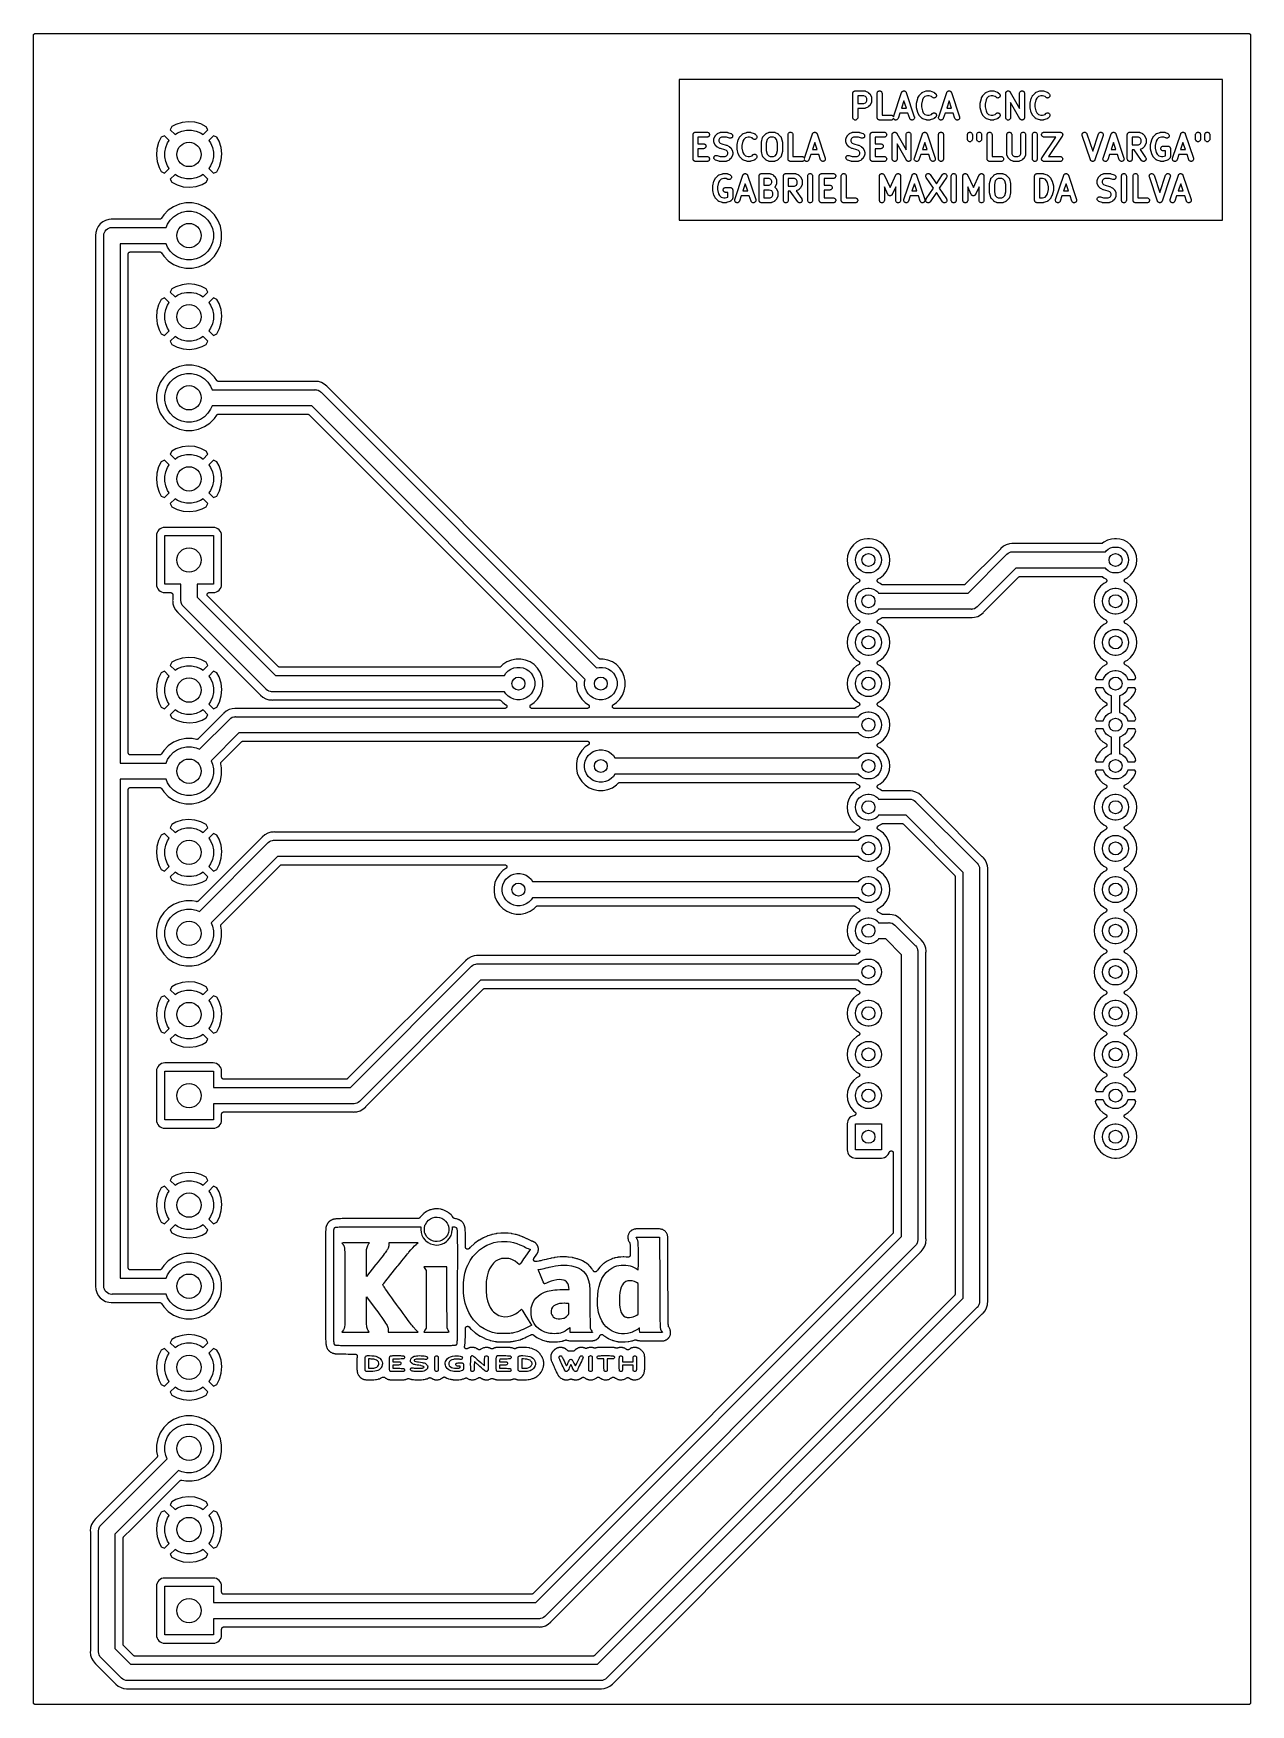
# Model space of a CAD drawing. Extents: x 102 to 177, y -151 to -48.
import ezdxf

# ---------------------------------------------------------------- set-up
doc = ezdxf.new("R2010")
doc.units = 0
doc.layers.add('BLACK', color=7, linetype='CONTINUOUS')

msp = doc.modelspace()

# ---------------------------------------------------------------- linework, layer by layer
at = {"layer": 'BLACK', "linetype": 'CONTINUOUS'}
for p, q in [((102.158, -47.6732), (102.159, -47.6613)), ((102.158, -47.6741), (102.158, -47.6732)), ((102.158, -47.6741), (102.158, -47.6741)), ((102.158, -47.6741), (102.158, -47.6741)), ((102.158, -47.675), (102.158, -47.6741)), ((102.158, -150.445), (102.158, -47.675)), ((102.159, -47.6613), (102.161, -47.6495)), ((102.161, -47.6486), (102.164, -47.6372)), ((102.161, -47.649), (102.161, -47.6486)), ((102.161, -47.6495), (102.161, -47.649)), ((102.164, -47.6372), (102.168, -47.6258)), ((102.168, -47.625), (102.174, -47.6145)), ((102.168, -47.6254), (102.168, -47.625)), ((102.168, -47.6258), (102.168, -47.6254)), ((102.174, -47.6145), (102.18, -47.604)), ((102.18, -47.6032), (102.188, -47.5941)), ((102.18, -47.6036), (102.18, -47.6032)), ((102.18, -47.604), (102.18, -47.6036)), ((102.188, -47.5941), (102.196, -47.5849)), ((102.196, -47.5843), (102.205, -47.5768)), ((102.196, -47.5846), (102.196, -47.5843)), ((102.196, -47.5849), (102.196, -47.5846)), ((102.205, -47.5768), (102.215, -47.5692)), ((102.215, -47.5687), (102.226, -47.5632)), ((102.215, -47.569), (102.215, -47.5687)), ((102.215, -47.5692), (102.215, -47.569)), ((102.226, -47.5632), (102.237, -47.5576)), ((102.237, -47.5572), (102.249, -47.5539)), ((102.237, -47.5575), (102.237, -47.5572)), ((102.237, -47.5576), (102.237, -47.5575)), ((102.249, -47.5539), (102.26, -47.5504)), ((102.26, -47.5504), (102.261, -47.5504)), ((102.261, -47.5502), (102.273, -47.5492)), ((102.261, -47.5504), (102.261, -47.5502)), ((102.273, -47.5492), (102.285, -47.548)), ((102.285, -47.548), (177.115, -47.548)), ((177.115, -47.548), (177.116, -47.548)), ((177.116, -47.548), (177.116, -47.548)), ((177.116, -47.548), (177.116, -47.548)), ((177.116, -47.548), (177.117, -47.548)), ((177.117, -47.548), (177.129, -47.5493)), ((177.129, -47.5493), (177.141, -47.5506)), ((177.141, -47.5506), (177.141, -47.5507)), ((177.141, -47.5507), (177.141, -47.5508)), ((177.141, -47.5508), (177.153, -47.5544)), ((177.153, -47.5544), (177.164, -47.5579)), ((177.164, -47.5579), (177.165, -47.5581)), ((177.165, -47.5581), (177.165, -47.5583)), ((177.165, -47.5583), (177.175, -47.564)), ((177.175, -47.564), (177.186, -47.5697)), ((177.186, -47.5697), (177.186, -47.57)), ((177.186, -47.57), (177.187, -47.5702)), ((177.187, -47.5702), (177.196, -47.5779)), ((177.196, -47.5779), (177.205, -47.5855)), ((177.205, -47.5855), (177.205, -47.5859)), ((177.205, -47.5859), (177.206, -47.5861)), ((177.206, -47.5861), (177.213, -47.5955)), ((177.213, -47.5955), (177.221, -47.6047)), ((177.221, -47.6047), (177.221, -47.6051)), ((177.221, -47.6051), (177.221, -47.6055)), ((177.221, -47.6055), (177.227, -47.6161)), ((177.227, -47.6161), (177.232, -47.6266)), ((177.232, -47.6266), (177.233, -47.627)), ((177.233, -47.627), (177.233, -47.6274)), ((177.233, -47.6274), (177.236, -47.6389)), ((177.236, -47.6389), (177.24, -47.6503)), ((177.24, -47.6503), (177.24, -47.6508)), ((177.24, -47.6508), (177.24, -47.6512)), ((177.24, -47.6512), (177.241, -47.6631)), ((177.241, -47.6631), (177.242, -47.675)), ((177.242, -47.675), (177.242, -150.445)), ((141.985, -50.397), (141.985, -59.063)), ((175.515, -50.397), (141.985, -50.397)), ((175.515, -59.063), (175.515, -50.397)), ((152.707, -51.2365), (152.709, -51.2224)), ((152.707, -51.2375), (152.707, -51.2365)), ((152.707, -51.2376), (152.707, -51.2375)), ((152.707, -51.2375), (152.707, -51.2375)), ((152.707, -51.2386), (152.707, -51.2376)), ((152.707, -52.7386), (152.707, -51.2386)), ((152.709, -51.2224), (152.71, -51.2084)), ((152.71, -51.2074), (152.715, -51.1939)), ((152.71, -51.2079), (152.71, -51.2074)), ((152.71, -51.2084), (152.71, -51.2079)), ((152.715, -51.1939), (152.719, -51.1804)), ((152.719, -51.1795), (152.726, -51.1671)), ((152.719, -51.18), (152.719, -51.1795)), ((152.719, -51.1804), (152.719, -51.18)), ((152.726, -51.1671), (152.733, -51.1547)), ((152.733, -51.1538), (152.742, -51.143)), ((152.733, -51.1543), (152.733, -51.1538)), ((152.733, -51.1547), (152.733, -51.1543)), ((152.742, -51.143), (152.751, -51.1321)), ((152.751, -51.1321), (152.752, -51.1318)), ((152.752, -51.1314), (152.763, -51.1225)), ((152.752, -51.1318), (152.752, -51.1314)), ((152.763, -51.1225), (152.774, -51.1136)), ((152.774, -51.1136), (152.775, -51.1134)), ((152.775, -51.1131), (152.788, -51.1065)), ((152.775, -51.1134), (152.775, -51.1131)), ((152.788, -51.1065), (152.8, -51.0999)), ((152.8, -51.0997), (152.801, -51.0995)), ((152.8, -51.0999), (152.8, -51.0997)), ((152.801, -51.0995), (152.815, -51.0955)), ((152.815, -51.0955), (152.828, -51.0914)), ((152.828, -51.0914), (152.829, -51.0914)), ((152.829, -51.0912), (152.843, -51.0899)), ((152.829, -51.0914), (152.829, -51.0912)), ((152.843, -51.0899), (152.857, -51.0886)), ((152.857, -51.0886), (153.429, -51.0886)), ((153.007, -51.3886), (153.007, -51.8743)), ((153.393, -51.3886), (153.007, -51.3886)), ((153.483, -51.4333), (153.393, -51.3886)), ((153.429, -51.0886), (153.431, -51.0886)), ((153.431, -51.0886), (153.435, -51.0891)), ((153.435, -51.0891), (153.439, -51.089)), ((153.439, -51.089), (153.45, -51.0907)), ((153.45, -51.0907), (153.46, -51.0918)), ((153.46, -51.0918), (153.464, -51.0932)), ((153.464, -51.0932), (153.468, -51.0939)), ((153.468, -51.0939), (153.478, -51.0976)), ((153.478, -51.0976), (153.488, -51.1007)), ((153.52, -51.4703), (153.483, -51.4333)), ((153.488, -51.1007), (153.492, -51.1028)), ((153.492, -51.1028), (153.496, -51.1044)), ((153.496, -51.1044), (153.639, -51.1758)), ((153.564, -51.5597), (153.52, -51.4703)), ((153.639, -51.1758), (153.64, -51.1768)), ((153.64, -51.1768), (153.647, -51.1814)), ((153.647, -51.1814), (153.655, -51.1854)), ((153.655, -51.1854), (153.66, -51.1893)), ((153.66, -51.1893), (153.665, -51.1927)), ((153.665, -51.1927), (153.671, -51.1986)), ((153.671, -51.1986), (153.677, -51.2039)), ((153.677, -51.2039), (153.749, -51.2754)), ((153.749, -51.2754), (153.75, -51.2769)), ((153.75, -51.2769), (153.756, -51.2834)), ((153.756, -51.2834), (153.761, -51.2896)), ((153.761, -51.2896), (153.765, -51.2948)), ((153.765, -51.2948), (153.769, -51.2997)), ((153.769, -51.2997), (153.773, -51.3072)), ((153.773, -51.3072), (153.777, -51.3143)), ((153.777, -51.3143), (153.848, -51.4572)), ((153.848, -51.4572), (153.849, -51.4591)), ((153.849, -51.4591), (153.851, -51.4632)), ((153.851, -51.4632), (153.853, -51.4671)), ((153.853, -51.4671), (153.856, -51.4769)), ((153.856, -51.4769), (153.859, -51.4866)), ((153.859, -51.4866), (153.86, -51.4909)), ((153.86, -51.4909), (153.861, -51.4951)), ((153.861, -51.4951), (153.862, -51.5054)), ((153.862, -51.5054), (153.864, -51.5155)), ((154.207, -51.2365), (154.21, -51.2074)), ((154.207, -51.2386), (154.207, -51.2365)), ((154.207, -52.7386), (154.207, -51.2386)), ((154.21, -51.2074), (154.219, -51.1795)), ((154.219, -51.1795), (154.233, -51.1538)), ((154.233, -51.1538), (154.252, -51.1314)), ((154.252, -51.1314), (154.275, -51.1131)), ((154.275, -51.1131), (154.301, -51.0995)), ((154.301, -51.0995), (154.329, -51.0912)), ((154.329, -51.0912), (154.358, -51.0886)), ((154.358, -51.0886), (154.387, -51.0916)), ((154.387, -51.0916), (154.415, -51.1003)), ((154.415, -51.1003), (154.441, -51.1142)), ((154.441, -51.1142), (154.464, -51.1329)), ((154.464, -51.1329), (154.482, -51.1556)), ((154.482, -51.1556), (154.496, -51.1814)), ((154.496, -51.1814), (154.504, -51.2094)), ((154.504, -51.2094), (154.507, -51.2386)), ((154.507, -51.2386), (154.507, -52.5886)), ((155.215, -52.6911), (155.715, -51.1911)), ((155.715, -51.1911), (155.716, -51.1892)), ((155.716, -51.1892), (155.72, -51.1798)), ((155.72, -51.1798), (155.724, -51.1701)), ((155.724, -51.1701), (155.726, -51.1665)), ((155.726, -51.1665), (155.728, -51.1626)), ((155.728, -51.1626), (155.734, -51.1542)), ((155.734, -51.1542), (155.74, -51.1455)), ((155.74, -51.1455), (155.743, -51.1424)), ((155.743, -51.1424), (155.745, -51.1389)), ((155.745, -51.1389), (155.753, -51.1319)), ((155.753, -51.1319), (155.76, -51.1244)), ((155.76, -51.1244), (155.763, -51.1219)), ((155.763, -51.1219), (155.767, -51.119)), ((155.767, -51.119), (155.775, -51.1136)), ((155.775, -51.1136), (155.784, -51.1077)), ((155.784, -51.1077), (155.788, -51.106)), ((155.788, -51.106), (155.791, -51.1037)), ((155.791, -51.1037), (155.801, -51.1001)), ((155.801, -51.1001), (155.811, -51.0959)), ((155.811, -51.0959), (155.815, -51.095)), ((155.815, -51.095), (155.819, -51.0935)), ((155.819, -51.0935), (155.829, -51.0919)), ((155.829, -51.0919), (155.839, -51.0896)), ((155.839, -51.0896), (155.844, -51.0895)), ((155.844, -51.0895), (155.848, -51.0889)), ((155.848, -51.0889), (155.858, -51.0892)), ((155.858, -51.0892), (155.869, -51.089)), ((155.869, -51.089), (155.873, -51.0897)), ((155.873, -51.0897), (155.877, -51.0899)), ((155.877, -51.0899), (155.887, -51.0923)), ((155.887, -51.0923), (155.897, -51.0941)), ((155.897, -51.0941), (155.901, -51.0956)), ((155.901, -51.0956), (155.906, -51.0966)), ((155.906, -51.0966), (155.915, -51.1009)), ((155.915, -51.1009), (155.925, -51.1046)), ((155.925, -51.1046), (155.928, -51.1069)), ((155.928, -51.1069), (155.932, -51.1087)), ((155.932, -51.1087), (155.941, -51.1148)), ((155.941, -51.1148), (155.949, -51.1203)), ((155.949, -51.1203), (155.953, -51.1233)), ((155.953, -51.1233), (155.956, -51.1258)), ((155.956, -51.1258), (155.963, -51.1333)), ((155.963, -51.1333), (155.971, -51.1405)), ((155.971, -51.1405), (155.973, -51.144)), ((155.973, -51.144), (155.976, -51.1471)), ((155.976, -51.1471), (155.982, -51.1559)), ((155.982, -51.1559), (155.988, -51.1644)), ((155.988, -51.1644), (155.989, -51.1683)), ((155.989, -51.1683), (155.992, -51.172)), ((155.992, -51.172), (155.995, -51.1817)), ((155.995, -51.1817), (155.999, -51.1911)), ((155.999, -51.1911), (156.499, -52.6911)), ((156.723, -51.5286), (156.794, -51.3858)), ((156.794, -51.3858), (156.795, -51.3839)), ((156.795, -51.3839), (156.8, -51.3768)), ((156.8, -51.3768), (156.804, -51.3694)), ((156.804, -51.3694), (156.808, -51.3646)), ((156.808, -51.3646), (156.811, -51.3593)), ((156.811, -51.3593), (156.817, -51.3533)), ((156.817, -51.3533), (156.823, -51.3468)), ((156.823, -51.3468), (156.965, -51.2039)), ((156.965, -51.2039), (156.967, -51.2025)), ((156.967, -51.2025), (156.97, -51.1997)), ((156.97, -51.1997), (156.973, -51.1965)), ((156.973, -51.1965), (156.982, -51.1906)), ((156.982, -51.1906), (156.99, -51.1842)), ((156.99, -51.1842), (156.994, -51.1822)), ((156.994, -51.1822), (156.997, -51.1796)), ((156.997, -51.1796), (157.007, -51.1754)), ((157.007, -51.1754), (157.016, -51.1707)), ((157.016, -51.1707), (157.02, -51.1695)), ((157.02, -51.1695), (157.024, -51.1677)), ((157.024, -51.1677), (157.238, -51.0963)), ((157.152, -51.4411), (157.052, -51.5417)), ((157.31, -51.3886), (157.152, -51.4411)), ((157.238, -51.0963), (157.24, -51.0956)), ((157.24, -51.0956), (157.249, -51.0939)), ((157.249, -51.0939), (157.257, -51.0914)), ((157.257, -51.0914), (157.263, -51.0908)), ((157.263, -51.0908), (157.269, -51.0895)), ((157.269, -51.0895), (157.277, -51.0894)), ((157.277, -51.0894), (157.286, -51.0886)), ((157.286, -51.0886), (157.429, -51.0886)), ((157.404, -51.3886), (157.31, -51.3886)), ((157.562, -51.4411), (157.404, -51.3886)), ((157.429, -51.0886), (157.431, -51.0886)), ((157.431, -51.0886), (157.439, -51.0895)), ((157.439, -51.0895), (157.447, -51.0898)), ((157.447, -51.0898), (157.454, -51.0912)), ((157.454, -51.0912), (157.46, -51.0918)), ((157.46, -51.0918), (157.468, -51.0944)), ((157.468, -51.0944), (157.476, -51.0963)), ((157.476, -51.0963), (157.69, -51.1677)), ((157.608, -51.4875), (157.562, -51.4411)), ((157.631, -51.5061), (157.608, -51.4875)), ((157.657, -51.5199), (157.631, -51.5061)), ((157.69, -51.1677), (157.692, -51.1684)), ((157.692, -51.1684), (157.696, -51.1702)), ((157.696, -51.1702), (157.701, -51.1715)), ((157.701, -51.1715), (157.71, -51.1764)), ((157.71, -51.1764), (157.719, -51.1807)), ((157.719, -51.1807), (157.722, -51.1833)), ((157.722, -51.1833), (157.726, -51.1854)), ((157.726, -51.1854), (157.734, -51.1919)), ((157.734, -51.1919), (157.743, -51.1979)), ((157.743, -51.1979), (157.746, -51.2011)), ((157.746, -51.2011), (157.749, -51.2039)), ((157.749, -51.2039), (157.82, -51.2754)), ((157.797, -51.5067), (157.771, -51.5203)), ((157.82, -51.4882), (157.797, -51.5067)), ((157.82, -51.2754), (157.822, -51.2769)), ((157.838, -51.4657), (157.82, -51.4882)), ((157.822, -51.2769), (157.84, -51.2997)), ((157.852, -51.44), (157.838, -51.4657)), ((157.84, -51.2997), (157.854, -51.3257)), ((157.861, -51.4121), (157.852, -51.44)), ((157.854, -51.3257), (157.862, -51.3538)), ((157.864, -51.383), (157.861, -51.4121)), ((157.862, -51.3538), (157.864, -51.383)), ((158.001, -52.6911), (158.501, -51.1911)), ((158.501, -51.1892), (158.506, -51.1798)), ((158.501, -51.1911), (158.501, -51.1892)), ((158.506, -51.1798), (158.509, -51.1701)), ((158.509, -51.1701), (158.512, -51.1665)), ((158.512, -51.1665), (158.514, -51.1626)), ((158.514, -51.1626), (158.52, -51.1542)), ((158.52, -51.1542), (158.525, -51.1455)), ((158.525, -51.1455), (158.528, -51.1424)), ((158.528, -51.1424), (158.531, -51.1389)), ((158.531, -51.1389), (158.538, -51.1319)), ((158.538, -51.1319), (158.546, -51.1244)), ((158.546, -51.1244), (158.549, -51.1219)), ((158.549, -51.1219), (158.552, -51.119)), ((158.552, -51.119), (158.561, -51.1136)), ((158.561, -51.1136), (158.57, -51.1077)), ((158.57, -51.1077), (158.574, -51.106)), ((158.574, -51.106), (158.577, -51.1037)), ((158.577, -51.1037), (158.587, -51.1001)), ((158.587, -51.1001), (158.596, -51.0959)), ((158.596, -51.0959), (158.601, -51.095)), ((158.601, -51.095), (158.605, -51.0935)), ((158.605, -51.0935), (158.615, -51.0919)), ((158.615, -51.0919), (158.625, -51.0896)), ((158.625, -51.0896), (158.629, -51.0895)), ((158.629, -51.0895), (158.634, -51.0889)), ((158.634, -51.0889), (158.644, -51.0892)), ((158.644, -51.0892), (158.654, -51.089)), ((158.654, -51.089), (158.658, -51.0897)), ((158.658, -51.0897), (158.663, -51.0899)), ((158.663, -51.0899), (158.673, -51.0923)), ((158.673, -51.0923), (158.683, -51.0941)), ((158.683, -51.0941), (158.687, -51.0956)), ((158.687, -51.0956), (158.691, -51.0966)), ((158.691, -51.0966), (158.701, -51.1009)), ((158.701, -51.1009), (158.71, -51.1046)), ((158.71, -51.1046), (158.714, -51.1069)), ((158.714, -51.1069), (158.718, -51.1087)), ((158.718, -51.1087), (158.726, -51.1148)), ((158.726, -51.1148), (158.735, -51.1203)), ((158.735, -51.1203), (158.738, -51.1233)), ((158.738, -51.1233), (158.742, -51.1258)), ((158.742, -51.1258), (158.749, -51.1333)), ((158.749, -51.1333), (158.756, -51.1405)), ((158.756, -51.1405), (158.759, -51.144)), ((158.759, -51.144), (158.762, -51.1471)), ((158.762, -51.1471), (158.767, -51.1559)), ((158.767, -51.1559), (158.773, -51.1644)), ((158.773, -51.1644), (158.775, -51.1683)), ((158.775, -51.1683), (158.777, -51.172)), ((158.777, -51.172), (158.781, -51.1817)), ((158.781, -51.1817), (158.785, -51.1911)), ((158.785, -51.1911), (159.285, -52.6911)), ((160.652, -51.5286), (160.723, -51.3858)), ((160.723, -51.3858), (160.724, -51.3839)), ((160.724, -51.3839), (160.729, -51.3768)), ((160.729, -51.3768), (160.732, -51.3694)), ((160.732, -51.3694), (160.736, -51.3646)), ((160.736, -51.3646), (160.74, -51.3593)), ((160.74, -51.3593), (160.746, -51.3533)), ((160.746, -51.3533), (160.751, -51.3468)), ((160.751, -51.3468), (160.894, -51.2039)), ((160.894, -51.2039), (160.895, -51.2025)), ((160.895, -51.2025), (160.899, -51.1997)), ((160.899, -51.1997), (160.902, -51.1965)), ((160.902, -51.1965), (160.91, -51.1906)), ((160.91, -51.1906), (160.918, -51.1842)), ((160.918, -51.1842), (160.922, -51.1822)), ((160.922, -51.1822), (160.926, -51.1796)), ((160.926, -51.1796), (160.935, -51.1754)), ((160.935, -51.1754), (160.944, -51.1707)), ((160.944, -51.1707), (160.949, -51.1695)), ((160.949, -51.1695), (160.953, -51.1677)), ((160.953, -51.1677), (161.167, -51.0963)), ((161.081, -51.4411), (160.98, -51.5417)), ((161.239, -51.3886), (161.081, -51.4411)), ((161.167, -51.0963), (161.169, -51.0956)), ((161.169, -51.0956), (161.177, -51.0939)), ((161.177, -51.0939), (161.185, -51.0914)), ((161.185, -51.0914), (161.191, -51.0908)), ((161.191, -51.0908), (161.197, -51.0895)), ((161.197, -51.0895), (161.206, -51.0894)), ((161.206, -51.0894), (161.214, -51.0886)), ((161.214, -51.0886), (161.357, -51.0886)), ((161.333, -51.3886), (161.239, -51.3886)), ((161.49, -51.4411), (161.333, -51.3886)), ((161.357, -51.0886), (161.359, -51.0886)), ((161.359, -51.0886), (161.368, -51.0895)), ((161.368, -51.0895), (161.376, -51.0898)), ((161.376, -51.0898), (161.382, -51.0912)), ((161.382, -51.0912), (161.388, -51.0918)), ((161.388, -51.0918), (161.396, -51.0944)), ((161.396, -51.0944), (161.405, -51.0963)), ((161.405, -51.0963), (161.619, -51.1677)), ((161.537, -51.4875), (161.49, -51.4411)), ((161.559, -51.5061), (161.537, -51.4875)), ((161.585, -51.5199), (161.559, -51.5061)), ((161.619, -51.1677), (161.621, -51.1684)), ((161.621, -51.1684), (161.625, -51.1702)), ((161.625, -51.1702), (161.629, -51.1715)), ((161.629, -51.1715), (161.638, -51.1764)), ((161.638, -51.1764), (161.647, -51.1807)), ((161.647, -51.1807), (161.651, -51.1833)), ((161.651, -51.1833), (161.655, -51.1854)), ((161.655, -51.1854), (161.663, -51.1919)), ((161.663, -51.1919), (161.671, -51.1979)), ((161.671, -51.1979), (161.674, -51.2011)), ((161.674, -51.2011), (161.677, -51.2039)), ((161.677, -51.2039), (161.749, -51.2754)), ((161.725, -51.5067), (161.7, -51.5203)), ((161.748, -51.4882), (161.725, -51.5067)), ((161.767, -51.4657), (161.748, -51.4882)), ((161.749, -51.2754), (161.75, -51.2769)), ((161.75, -51.2769), (161.769, -51.2997)), ((161.781, -51.44), (161.767, -51.4657)), ((161.769, -51.2997), (161.782, -51.3257)), ((161.79, -51.4121), (161.781, -51.44)), ((161.782, -51.3257), (161.79, -51.3538)), ((161.79, -51.3538), (161.793, -51.383)), ((161.793, -51.383), (161.79, -51.4121)), ((162.136, -51.2264), (162.138, -51.2169)), ((162.136, -51.2315), (162.136, -51.2264)), ((162.136, -51.2365), (162.136, -51.2315)), ((162.136, -51.2386), (162.136, -51.2365)), ((162.136, -52.7386), (162.136, -51.2386)), ((162.138, -51.2169), (162.139, -51.2074)), ((162.139, -51.2074), (162.141, -51.2026)), ((162.141, -51.1976), (162.145, -51.1886)), ((162.141, -51.2026), (162.141, -51.1976)), ((162.145, -51.1886), (162.148, -51.1795)), ((162.148, -51.1795), (162.15, -51.1751)), ((162.15, -51.1751), (162.152, -51.1703)), ((162.152, -51.1703), (162.157, -51.1622)), ((162.157, -51.1622), (162.162, -51.1538)), ((162.162, -51.1538), (162.165, -51.15)), ((162.165, -51.15), (162.168, -51.1457)), ((162.168, -51.1457), (162.175, -51.1388)), ((162.175, -51.1388), (162.181, -51.1314)), ((162.181, -51.1314), (162.185, -51.1282)), ((162.185, -51.1282), (162.188, -51.1246)), ((162.188, -51.1246), (162.196, -51.1191)), ((162.196, -51.1191), (162.204, -51.1131)), ((162.204, -51.1131), (162.208, -51.1107)), ((162.208, -51.1107), (162.212, -51.1078)), ((162.212, -51.1078), (162.221, -51.104)), ((162.221, -51.104), (162.23, -51.0995)), ((162.23, -51.0995), (162.234, -51.0981)), ((162.234, -51.0981), (162.239, -51.096)), ((162.239, -51.096), (162.248, -51.0939)), ((162.248, -51.0939), (162.258, -51.0912)), ((162.258, -51.0912), (162.263, -51.0908)), ((162.263, -51.0908), (162.268, -51.0897)), ((162.268, -51.0897), (162.277, -51.0894)), ((162.277, -51.0894), (162.287, -51.0886)), ((162.287, -51.0886), (162.292, -51.0891)), ((162.292, -51.0891), (162.297, -51.089)), ((162.297, -51.089), (162.306, -51.0906)), ((162.306, -51.0906), (162.316, -51.0916)), ((162.316, -51.0916), (162.321, -51.0931)), ((162.321, -51.0931), (162.326, -51.094)), ((162.326, -51.094), (162.335, -51.0975)), ((162.335, -51.0975), (162.344, -51.1003)), ((162.344, -51.1003), (162.348, -51.1027)), ((162.348, -51.1027), (162.353, -51.1045)), ((162.353, -51.1045), (162.361, -51.1096)), ((162.361, -51.1096), (162.37, -51.1142)), ((162.37, -51.1142), (162.373, -51.1174)), ((162.373, -51.1174), (162.378, -51.1201)), ((162.378, -51.1201), (162.385, -51.1267)), ((162.385, -51.1267), (162.392, -51.1329)), ((162.392, -51.1329), (162.395, -51.1368)), ((162.395, -51.1368), (162.399, -51.1403)), ((162.399, -51.1403), (162.405, -51.1481)), ((162.405, -51.1481), (162.411, -51.1556)), ((162.411, -51.1556), (162.413, -51.16)), ((162.413, -51.16), (162.416, -51.1641)), ((162.416, -51.1641), (162.993, -52.1737)), ((162.993, -51.2365), (162.996, -51.2074)), ((162.993, -51.2386), (162.993, -51.2365)), ((162.993, -52.1737), (162.993, -51.2386)), ((162.996, -51.2074), (163.005, -51.1795)), ((163.005, -51.1795), (163.019, -51.1538)), ((163.019, -51.1538), (163.038, -51.1314)), ((163.038, -51.1314), (163.061, -51.1131)), ((163.061, -51.1131), (163.087, -51.0995)), ((163.087, -51.0995), (163.115, -51.0912)), ((163.115, -51.0912), (163.144, -51.0886)), ((163.144, -51.0886), (163.173, -51.0916)), ((163.173, -51.0916), (163.201, -51.1003)), ((163.201, -51.1003), (163.227, -51.1142)), ((163.227, -51.1142), (163.249, -51.1329)), ((163.249, -51.1329), (163.268, -51.1556)), ((163.268, -51.1556), (163.282, -51.1814)), ((163.282, -51.1814), (163.29, -51.2094)), ((163.29, -51.2094), (163.293, -51.2386)), ((163.293, -51.2386), (163.293, -52.7386)), ((163.723, -51.5286), (163.794, -51.3858)), ((163.794, -51.3858), (163.795, -51.3839)), ((163.795, -51.3839), (163.8, -51.3768)), ((163.8, -51.3768), (163.804, -51.3694)), ((163.804, -51.3694), (163.808, -51.3646)), ((163.808, -51.3646), (163.811, -51.3593)), ((163.811, -51.3593), (163.817, -51.3533)), ((163.817, -51.3533), (163.823, -51.3468)), ((163.823, -51.3468), (163.965, -51.2039)), ((163.965, -51.2039), (163.967, -51.2025)), ((163.967, -51.2025), (163.97, -51.1997)), ((163.97, -51.1997), (163.973, -51.1965)), ((163.973, -51.1965), (163.982, -51.1906)), ((163.982, -51.1906), (163.99, -51.1842)), ((163.99, -51.1842), (163.994, -51.1822)), ((163.994, -51.1822), (163.997, -51.1796)), ((163.997, -51.1796), (164.007, -51.1754)), ((164.007, -51.1754), (164.016, -51.1707)), ((164.016, -51.1707), (164.02, -51.1695)), ((164.02, -51.1695), (164.024, -51.1677)), ((164.024, -51.1677), (164.238, -51.0963)), ((164.152, -51.4411), (164.052, -51.5417)), ((164.31, -51.3886), (164.152, -51.4411)), ((164.238, -51.0963), (164.24, -51.0956)), ((164.24, -51.0956), (164.249, -51.0939)), ((164.249, -51.0939), (164.257, -51.0914)), ((164.257, -51.0914), (164.263, -51.0908)), ((164.263, -51.0908), (164.269, -51.0895)), ((164.269, -51.0895), (164.277, -51.0894)), ((164.277, -51.0894), (164.286, -51.0886)), ((164.286, -51.0886), (164.429, -51.0886)), ((164.404, -51.3886), (164.31, -51.3886)), ((164.562, -51.4411), (164.404, -51.3886)), ((164.429, -51.0886), (164.431, -51.0886)), ((164.431, -51.0886), (164.439, -51.0895)), ((164.439, -51.0895), (164.447, -51.0898)), ((164.447, -51.0898), (164.454, -51.0912)), ((164.454, -51.0912), (164.46, -51.0918)), ((164.46, -51.0918), (164.468, -51.0944)), ((164.468, -51.0944), (164.476, -51.0963)), ((164.476, -51.0963), (164.69, -51.1677)), ((164.608, -51.4875), (164.562, -51.4411)), ((164.631, -51.5061), (164.608, -51.4875)), ((164.657, -51.5199), (164.631, -51.5061)), ((164.69, -51.1677), (164.692, -51.1684)), ((164.692, -51.1684), (164.696, -51.1702)), ((164.696, -51.1702), (164.701, -51.1715)), ((164.701, -51.1715), (164.71, -51.1764)), ((164.71, -51.1764), (164.719, -51.1807)), ((164.719, -51.1807), (164.722, -51.1833)), ((164.722, -51.1833), (164.726, -51.1854)), ((164.726, -51.1854), (164.734, -51.1919)), ((164.734, -51.1919), (164.743, -51.1979)), ((164.743, -51.1979), (164.746, -51.2011)), ((164.746, -51.2011), (164.749, -51.2039)), ((164.749, -51.2039), (164.82, -51.2754)), ((164.797, -51.5067), (164.771, -51.5203)), ((164.82, -51.4882), (164.797, -51.5067)), ((164.82, -51.2754), (164.822, -51.2769)), ((164.838, -51.4657), (164.82, -51.4882)), ((164.822, -51.2769), (164.84, -51.2997)), ((164.852, -51.44), (164.838, -51.4657)), ((164.84, -51.2997), (164.854, -51.3257)), ((164.861, -51.4121), (164.852, -51.44)), ((164.854, -51.3257), (164.862, -51.3538)), ((164.864, -51.383), (164.861, -51.4121)), ((164.862, -51.3538), (164.864, -51.383)), ((153.007, -51.8743), (153.393, -51.8743)), ((153.429, -52.1743), (153.007, -52.1743)), ((153.007, -52.1743), (153.007, -52.7386)), ((153.393, -51.8743), (153.483, -51.8296)), ((153.433, -52.1739), (153.429, -52.1743)), ((153.437, -52.174), (153.433, -52.1739)), ((153.448, -52.1724), (153.437, -52.174)), ((153.458, -52.1714), (153.448, -52.1724)), ((153.462, -52.1702), (153.458, -52.1714)), ((153.466, -52.1695), (153.462, -52.1702)), ((153.476, -52.1659), (153.466, -52.1695)), ((153.486, -52.163), (153.476, -52.1659)), ((153.483, -51.8296), (153.52, -51.7926)), ((153.49, -52.1609), (153.486, -52.163)), ((153.494, -52.1594), (153.49, -52.1609)), ((153.496, -52.1584), (153.494, -52.1594)), ((153.639, -52.087), (153.496, -52.1584)), ((153.52, -51.7926), (153.564, -51.7032)), ((153.564, -51.7032), (153.564, -51.5597)), ((153.646, -52.0825), (153.639, -52.087)), ((153.653, -52.0787), (153.646, -52.0825)), ((153.658, -52.0748), (153.653, -52.0787)), ((153.663, -52.0714), (153.658, -52.0748)), ((153.669, -52.0657), (153.663, -52.0714)), ((153.676, -52.0604), (153.669, -52.0657)), ((153.677, -52.0589), (153.676, -52.0604)), ((153.749, -51.9875), (153.677, -52.0589)), ((153.754, -51.981), (153.749, -51.9875)), ((153.76, -51.9749), (153.754, -51.981)), ((153.764, -51.9697), (153.76, -51.9749)), ((153.768, -51.9649), (153.764, -51.9697)), ((153.771, -51.9574), (153.768, -51.9649)), ((153.776, -51.9504), (153.771, -51.9574)), ((153.777, -51.9485), (153.776, -51.9504)), ((153.848, -51.8057), (153.777, -51.9485)), ((153.85, -51.8015), (153.848, -51.8057)), ((153.852, -51.7977), (153.85, -51.8015)), ((153.855, -51.7879), (153.852, -51.7977)), ((153.859, -51.7783), (153.855, -51.7879)), ((153.86, -51.774), (153.859, -51.7783)), ((153.861, -51.7698), (153.86, -51.774)), ((153.862, -51.7596), (153.861, -51.7698)), ((153.864, -51.7495), (153.862, -51.7596)), ((153.864, -51.5155), (153.864, -51.5199)), ((153.864, -51.5199), (153.864, -51.5243)), ((153.864, -51.5243), (153.864, -51.7386)), ((153.864, -51.7386), (153.864, -51.7407)), ((153.864, -51.7407), (153.864, -51.745)), ((153.864, -51.745), (153.864, -51.7495)), ((155.608, -52.46), (155.499, -52.786)), ((156.106, -52.46), (155.608, -52.46)), ((155.857, -51.7129), (155.708, -52.16)), ((155.708, -52.16), (156.006, -52.16)), ((156.006, -52.16), (155.857, -51.7129)), ((156.215, -52.786), (156.106, -52.46)), ((156.636, -51.874), (156.638, -51.8622)), ((156.636, -51.8767), (156.636, -51.874)), ((156.636, -51.8793), (156.636, -51.8767)), ((156.636, -51.8814), (156.636, -51.8793)), ((156.636, -52.0957), (156.636, -51.8814)), ((156.636, -52.0984), (156.636, -52.0957)), ((156.636, -52.101), (156.636, -52.0984)), ((156.637, -52.1129), (156.636, -52.101)), ((156.639, -52.1248), (156.637, -52.1129)), ((156.638, -51.8622), (156.639, -51.8502)), ((156.639, -51.8502), (156.64, -51.8477)), ((156.639, -52.1274), (156.639, -52.1248)), ((156.64, -52.1301), (156.639, -52.1274)), ((156.64, -51.845), (156.712, -51.5593)), ((156.64, -51.8477), (156.64, -51.845)), ((156.64, -52.1321), (156.64, -52.1301)), ((156.712, -52.4178), (156.64, -52.1321)), ((156.712, -51.5567), (156.713, -51.556)), ((156.712, -51.5573), (156.712, -51.5567)), ((156.712, -51.5593), (156.712, -51.5573)), ((156.712, -52.4185), (156.712, -52.4178)), ((156.712, -52.4191), (156.712, -52.4185)), ((156.717, -52.4322), (156.712, -52.4191)), ((156.713, -51.556), (156.718, -51.5429)), ((156.721, -52.4454), (156.717, -52.4322)), ((156.718, -51.5429), (156.722, -51.5299)), ((156.722, -52.446), (156.721, -52.4454)), ((156.722, -51.5299), (156.723, -51.5293)), ((156.722, -52.4466), (156.722, -52.446)), ((156.723, -52.4485), (156.722, -52.4466)), ((156.723, -51.5293), (156.723, -51.5286)), ((156.794, -52.5914), (156.723, -52.4485)), ((156.999, -51.6481), (156.936, -51.8999)), ((156.936, -51.8999), (156.936, -52.0772)), ((156.936, -52.0772), (156.999, -52.3291)), ((157.052, -51.5417), (156.999, -51.6481)), ((156.999, -52.3291), (157.052, -52.4354)), ((157.052, -52.4354), (157.152, -52.536)), ((157.152, -52.536), (157.31, -52.5886)), ((157.404, -52.5886), (157.562, -52.536)), ((157.562, -52.536), (157.608, -52.4896)), ((157.608, -52.4896), (157.61, -52.4882)), ((157.61, -52.4882), (157.633, -52.4699)), ((157.633, -52.4699), (157.659, -52.4564)), ((157.685, -51.5285), (157.657, -51.5199)), ((157.659, -52.4564), (157.687, -52.4483)), ((157.714, -51.5314), (157.685, -51.5285)), ((157.687, -52.4483), (157.716, -52.4457)), ((157.743, -51.5287), (157.714, -51.5314)), ((157.716, -52.4457), (157.745, -52.4489)), ((157.771, -51.5203), (157.743, -51.5287)), ((157.745, -52.4489), (157.773, -52.4576)), ((157.773, -52.4576), (157.799, -52.4717)), ((157.799, -52.4717), (157.821, -52.4904)), ((157.821, -52.4904), (157.84, -52.5131)), ((157.84, -52.5131), (157.853, -52.539)), ((157.853, -52.539), (157.862, -52.5671)), ((158.394, -52.46), (158.285, -52.786)), ((158.892, -52.46), (158.394, -52.46)), ((158.643, -51.7129), (158.494, -52.16)), ((158.494, -52.16), (158.792, -52.16)), ((158.792, -52.16), (158.643, -51.7129)), ((159.001, -52.786), (158.892, -52.46)), ((160.564, -51.874), (160.566, -51.8621)), ((160.565, -51.8767), (160.564, -51.874)), ((160.564, -51.8793), (160.565, -51.8767)), ((160.564, -51.8814), (160.564, -51.8793)), ((160.564, -52.0957), (160.564, -51.8814)), ((160.565, -52.0984), (160.564, -52.0957)), ((160.564, -52.101), (160.565, -52.0984)), ((160.566, -52.1129), (160.564, -52.101)), ((160.566, -51.8621), (160.568, -51.8502)), ((160.567, -52.1248), (160.566, -52.1129)), ((160.568, -52.1274), (160.567, -52.1248)), ((160.568, -51.8477), (160.569, -51.845)), ((160.568, -51.8502), (160.568, -51.8477)), ((160.568, -52.1301), (160.568, -52.1274)), ((160.569, -52.1321), (160.568, -52.1301)), ((160.569, -51.845), (160.64, -51.5593)), ((160.64, -52.4178), (160.569, -52.1321)), ((160.64, -51.5593), (160.641, -51.5573)), ((160.64, -52.4185), (160.64, -52.4178)), ((160.641, -52.4191), (160.64, -52.4185)), ((160.641, -51.556), (160.646, -51.5429)), ((160.641, -51.5567), (160.641, -51.556)), ((160.641, -51.5573), (160.641, -51.5567)), ((160.645, -52.4323), (160.641, -52.4191)), ((160.65, -52.4454), (160.645, -52.4323)), ((160.646, -51.5429), (160.651, -51.5299)), ((160.65, -52.446), (160.65, -52.4454)), ((160.651, -52.4466), (160.65, -52.446)), ((160.651, -51.5293), (160.652, -51.5286)), ((160.651, -51.5299), (160.651, -51.5293)), ((160.652, -52.4485), (160.651, -52.4466)), ((160.723, -52.5914), (160.652, -52.4485)), ((160.927, -51.6481), (160.864, -51.8999)), ((160.864, -51.8999), (160.864, -52.0772)), ((160.864, -52.0772), (160.927, -52.3291)), ((160.98, -51.5417), (160.927, -51.6481)), ((160.927, -52.3291), (160.98, -52.4354)), ((160.98, -52.4354), (161.081, -52.536)), ((161.081, -52.536), (161.239, -52.5886)), ((161.333, -52.5886), (161.49, -52.536)), ((161.49, -52.536), (161.537, -52.4896)), ((161.537, -52.4896), (161.538, -52.4882)), ((161.538, -52.4882), (161.561, -52.4699)), ((161.561, -52.4699), (161.587, -52.4564)), ((161.613, -51.5285), (161.585, -51.5199)), ((161.587, -52.4564), (161.615, -52.4483)), ((161.642, -51.5314), (161.613, -51.5285)), ((161.615, -52.4483), (161.644, -52.4457)), ((161.671, -51.5287), (161.642, -51.5314)), ((161.644, -52.4457), (161.674, -52.4489)), ((161.7, -51.5203), (161.671, -51.5287)), ((161.674, -52.4489), (161.701, -52.4576)), ((161.701, -52.4576), (161.727, -52.4717)), ((161.727, -52.4717), (161.75, -52.4904)), ((161.75, -52.4904), (161.768, -52.5131)), ((161.768, -52.5131), (161.782, -52.539)), ((161.782, -52.539), (161.79, -52.5671)), ((163.013, -52.813), (162.436, -51.8034)), ((162.436, -51.8034), (162.436, -52.7386)), ((163.636, -51.874), (163.638, -51.8622)), ((163.636, -51.8767), (163.636, -51.874)), ((163.636, -51.8793), (163.636, -51.8767)), ((163.636, -51.8814), (163.636, -51.8793)), ((163.636, -52.0957), (163.636, -51.8814)), ((163.636, -52.0984), (163.636, -52.0957)), ((163.636, -52.101), (163.636, -52.0984)), ((163.637, -52.1129), (163.636, -52.101)), ((163.639, -52.1248), (163.637, -52.1129)), ((163.638, -51.8622), (163.639, -51.8502)), ((163.639, -51.8502), (163.64, -51.8477)), ((163.639, -52.1274), (163.639, -52.1248)), ((163.64, -52.1301), (163.639, -52.1274)), ((163.64, -51.845), (163.712, -51.5593)), ((163.64, -51.8477), (163.64, -51.845)), ((163.64, -52.1321), (163.64, -52.1301)), ((163.712, -52.4178), (163.64, -52.1321)), ((163.712, -51.5567), (163.713, -51.556)), ((163.712, -51.5573), (163.712, -51.5567)), ((163.712, -51.5593), (163.712, -51.5573)), ((163.712, -52.4185), (163.712, -52.4178)), ((163.712, -52.4191), (163.712, -52.4185)), ((163.717, -52.4322), (163.712, -52.4191)), ((163.713, -51.556), (163.718, -51.5429)), ((163.721, -52.4454), (163.717, -52.4322)), ((163.718, -51.5429), (163.722, -51.5299)), ((163.722, -52.446), (163.721, -52.4454)), ((163.722, -51.5299), (163.723, -51.5293)), ((163.722, -52.4466), (163.722, -52.446)), ((163.723, -52.4485), (163.722, -52.4466)), ((163.723, -51.5293), (163.723, -51.5286)), ((163.794, -52.5914), (163.723, -52.4485)), ((163.999, -51.6481), (163.936, -51.8999)), ((163.936, -51.8999), (163.936, -52.0772)), ((163.936, -52.0772), (163.999, -52.3291)), ((164.052, -51.5417), (163.999, -51.6481)), ((163.999, -52.3291), (164.052, -52.4354)), ((164.052, -52.4354), (164.152, -52.536)), ((164.152, -52.536), (164.31, -52.5886)), ((164.404, -52.5886), (164.562, -52.536)), ((164.562, -52.536), (164.608, -52.4896)), ((164.608, -52.4896), (164.61, -52.4882)), ((164.61, -52.4882), (164.633, -52.4699)), ((164.633, -52.4699), (164.659, -52.4564)), ((164.685, -51.5285), (164.657, -51.5199)), ((164.659, -52.4564), (164.687, -52.4483)), ((164.714, -51.5314), (164.685, -51.5285)), ((164.687, -52.4483), (164.716, -52.4457)), ((164.743, -51.5287), (164.714, -51.5314)), ((164.716, -52.4457), (164.745, -52.4489)), ((164.771, -51.5203), (164.743, -51.5287)), ((164.745, -52.4489), (164.773, -52.4576)), ((164.773, -52.4576), (164.799, -52.4717)), ((164.799, -52.4717), (164.821, -52.4904)), ((164.821, -52.4904), (164.84, -52.5131)), ((164.84, -52.5131), (164.853, -52.539)), ((164.853, -52.539), (164.862, -52.5671)), ((110.7, -53.2956), (110.602, -53.493)), ((110.602, -53.493), (110.894, -53.7847)), ((110.95, -53.1621), (110.7, -53.2956)), ((111.327, -53.0393), (110.95, -53.1621)), ((111.049, -53.6807), (111.322, -53.5676)), ((111.322, -53.5676), (111.612, -53.51)), ((111.72, -52.9927), (111.327, -53.0393)), ((111.612, -53.51), (111.908, -53.51)), ((112.114, -53.0236), (111.72, -52.9927)), ((111.908, -53.51), (112.198, -53.5676)), ((112.495, -53.1308), (112.114, -53.0236)), ((112.198, -53.5676), (112.471, -53.6807)), ((112.821, -53.2968), (112.495, -53.1308)), ((112.626, -53.7847), (112.918, -53.493)), ((112.918, -53.493), (112.821, -53.2968)), ((152.71, -52.7677), (152.707, -52.7386)), ((152.718, -52.7957), (152.71, -52.7677)), ((152.732, -52.8216), (152.718, -52.7957)), ((152.751, -52.8443), (152.732, -52.8216)), ((152.773, -52.8629), (152.751, -52.8443)), ((152.799, -52.8768), (152.773, -52.8629)), ((152.827, -52.8855), (152.799, -52.8768)), ((152.856, -52.8886), (152.827, -52.8855)), ((152.885, -52.8859), (152.856, -52.8886)), ((152.913, -52.8776), (152.885, -52.8859)), ((152.939, -52.8641), (152.913, -52.8776)), ((152.962, -52.8457), (152.939, -52.8641)), ((152.981, -52.8233), (152.962, -52.8457)), ((152.995, -52.7977), (152.981, -52.8233)), ((153.004, -52.7698), (152.995, -52.7977)), ((153.007, -52.7407), (153.004, -52.7698)), ((153.007, -52.7386), (153.007, -52.7407)), ((154.209, -52.7526), (154.207, -52.7386)), ((154.21, -52.7667), (154.209, -52.7526)), ((154.21, -52.7672), (154.21, -52.7667)), ((154.21, -52.7677), (154.21, -52.7672)), ((154.214, -52.7812), (154.21, -52.7677)), ((154.218, -52.7948), (154.214, -52.7812)), ((154.218, -52.7952), (154.218, -52.7948)), ((154.218, -52.7957), (154.218, -52.7952)), ((154.225, -52.8082), (154.218, -52.7957)), ((154.232, -52.8207), (154.225, -52.8082)), ((154.232, -52.8211), (154.232, -52.8207)), ((154.232, -52.8216), (154.232, -52.8211)), ((154.241, -52.8325), (154.232, -52.8216)), ((154.25, -52.8435), (154.241, -52.8325)), ((154.25, -52.8439), (154.25, -52.8435)), ((154.251, -52.8443), (154.25, -52.8439)), ((154.262, -52.8533), (154.251, -52.8443)), ((154.272, -52.8623), (154.262, -52.8533)), ((154.273, -52.8626), (154.272, -52.8623)), ((154.273, -52.8629), (154.273, -52.8626)), ((154.286, -52.8697), (154.273, -52.8629)), ((154.298, -52.8764), (154.286, -52.8697)), ((154.299, -52.8766), (154.298, -52.8764)), ((154.299, -52.8768), (154.299, -52.8766)), ((154.312, -52.881), (154.299, -52.8768)), ((154.326, -52.8853), (154.312, -52.881)), ((154.326, -52.8854), (154.326, -52.8853)), ((154.327, -52.8855), (154.326, -52.8854)), ((154.341, -52.887), (154.327, -52.8855)), ((154.355, -52.8886), (154.341, -52.887)), ((154.356, -52.8886), (154.355, -52.8886)), ((154.357, -52.8886), (154.356, -52.8886)), ((154.356, -52.8886), (154.356, -52.8886)), ((154.356, -52.8886), (154.356, -52.8886)), ((155.071, -52.8886), (154.357, -52.8886)), ((154.507, -52.5886), (155.071, -52.5886)), ((155.071, -52.5886), (155.074, -52.5886)), ((155.101, -52.8857), (155.071, -52.8886)), ((155.074, -52.5886), (155.103, -52.5918)), ((155.129, -52.8773), (155.101, -52.8857)), ((155.103, -52.5918), (155.131, -52.6007)), ((155.154, -52.8635), (155.129, -52.8773)), ((155.131, -52.6007), (155.156, -52.6148)), ((155.177, -52.845), (155.154, -52.8635)), ((155.156, -52.6148), (155.179, -52.6336)), ((155.196, -52.8224), (155.177, -52.845)), ((155.179, -52.6336), (155.197, -52.6564)), ((155.21, -52.7967), (155.196, -52.8224)), ((155.197, -52.6564), (155.211, -52.6824)), ((155.214, -52.7824), (155.21, -52.7967)), ((155.211, -52.6824), (155.214, -52.6945)), ((155.214, -52.6945), (155.215, -52.6911)), ((155.223, -52.8052), (155.214, -52.7824)), ((155.238, -52.83), (155.223, -52.8052)), ((155.258, -52.8514), (155.238, -52.83)), ((155.282, -52.8684), (155.258, -52.8514)), ((155.309, -52.8805), (155.282, -52.8684)), ((155.337, -52.8872), (155.309, -52.8805)), ((155.366, -52.8883), (155.337, -52.8872)), ((155.395, -52.8836), (155.366, -52.8883)), ((155.423, -52.8734), (155.395, -52.8836)), ((155.448, -52.8581), (155.423, -52.8734)), ((155.469, -52.8382), (155.448, -52.8581)), ((155.486, -52.8146), (155.469, -52.8382)), ((155.499, -52.788), (155.486, -52.8146)), ((155.499, -52.786), (155.499, -52.788)), ((156.227, -52.8127), (156.215, -52.786)), ((156.244, -52.8367), (156.227, -52.8127)), ((156.265, -52.8568), (156.244, -52.8367)), ((156.29, -52.8725), (156.265, -52.8568)), ((156.317, -52.8831), (156.29, -52.8725)), ((156.346, -52.8881), (156.317, -52.8831)), ((156.375, -52.8875), (156.346, -52.8881)), ((156.404, -52.8812), (156.375, -52.8875)), ((156.43, -52.8695), (156.404, -52.8812)), ((156.454, -52.8527), (156.43, -52.8695)), ((156.475, -52.8317), (156.454, -52.8527)), ((156.491, -52.8071), (156.475, -52.8317)), ((156.501, -52.7798), (156.491, -52.8071)), ((156.499, -52.6911), (156.5, -52.6931)), ((156.5, -52.6931), (156.506, -52.7218)), ((156.507, -52.751), (156.501, -52.7798)), ((156.506, -52.7218), (156.507, -52.751)), ((156.799, -52.5985), (156.794, -52.5914)), ((156.803, -52.606), (156.799, -52.5985)), ((156.807, -52.6109), (156.803, -52.606)), ((156.81, -52.6161), (156.807, -52.6109)), ((156.816, -52.6223), (156.81, -52.6161)), ((156.821, -52.6289), (156.816, -52.6223)), ((156.823, -52.6304), (156.821, -52.6289)), ((156.965, -52.7732), (156.823, -52.6304)), ((156.969, -52.776), (156.965, -52.7732)), ((156.972, -52.7793), (156.969, -52.776)), ((156.98, -52.7853), (156.972, -52.7793)), ((156.988, -52.7918), (156.98, -52.7853)), ((156.992, -52.7939), (156.988, -52.7918)), ((156.995, -52.7965), (156.992, -52.7939)), ((157.005, -52.8008), (156.995, -52.7965)), ((157.014, -52.8056), (157.005, -52.8008)), ((157.018, -52.8069), (157.014, -52.8056)), ((157.022, -52.8088), (157.018, -52.8069)), ((157.024, -52.8094), (157.022, -52.8088)), ((157.238, -52.8809), (157.024, -52.8094)), ((157.246, -52.8827), (157.238, -52.8809)), ((157.255, -52.8853), (157.246, -52.8827)), ((157.261, -52.886), (157.255, -52.8853)), ((157.267, -52.8874), (157.261, -52.886)), ((157.275, -52.8876), (157.267, -52.8874)), ((157.284, -52.8886), (157.275, -52.8876)), ((157.286, -52.8886), (157.284, -52.8886)), ((157.429, -52.8886), (157.286, -52.8886)), ((157.31, -52.5886), (157.404, -52.5886)), ((157.437, -52.8877), (157.429, -52.8886)), ((157.445, -52.8876), (157.437, -52.8877)), ((157.451, -52.8863), (157.445, -52.8876)), ((157.458, -52.8857), (157.451, -52.8863)), ((157.466, -52.8833), (157.458, -52.8857)), ((157.474, -52.8815), (157.466, -52.8833)), ((157.476, -52.8809), (157.474, -52.8815)), ((157.69, -52.8094), (157.476, -52.8809)), ((157.694, -52.8076), (157.69, -52.8094)), ((157.699, -52.8064), (157.694, -52.8076)), ((157.708, -52.8017), (157.699, -52.8064)), ((157.717, -52.7975), (157.708, -52.8017)), ((157.721, -52.795), (157.717, -52.7975)), ((157.725, -52.7929), (157.721, -52.795)), ((157.733, -52.7865), (157.725, -52.7929)), ((157.741, -52.7806), (157.733, -52.7865)), ((157.744, -52.7774), (157.741, -52.7806)), ((157.747, -52.7747), (157.744, -52.7774)), ((157.749, -52.7732), (157.747, -52.7747)), ((157.82, -52.7018), (157.749, -52.7732)), ((157.839, -52.6792), (157.82, -52.7018)), ((157.853, -52.6534), (157.839, -52.6792)), ((157.861, -52.6254), (157.853, -52.6534)), ((157.864, -52.5962), (157.861, -52.6254)), ((157.862, -52.5671), (157.864, -52.5962)), ((157.993, -52.7489), (157.994, -52.7197)), ((157.998, -52.7778), (157.993, -52.7489)), ((157.994, -52.7197), (158.001, -52.6911)), ((158.008, -52.8052), (157.998, -52.7778)), ((158.024, -52.83), (158.008, -52.8052)), ((158.044, -52.8514), (158.024, -52.83)), ((158.068, -52.8684), (158.044, -52.8514)), ((158.094, -52.8805), (158.068, -52.8684)), ((158.123, -52.8872), (158.094, -52.8805)), ((158.152, -52.8883), (158.123, -52.8872)), ((158.181, -52.8836), (158.152, -52.8883)), ((158.209, -52.8734), (158.181, -52.8836)), ((158.233, -52.8581), (158.209, -52.8734)), ((158.255, -52.8382), (158.233, -52.8581)), ((158.272, -52.8146), (158.255, -52.8382)), ((158.284, -52.788), (158.272, -52.8146)), ((158.285, -52.786), (158.284, -52.788)), ((159.012, -52.8127), (159.001, -52.786)), ((159.029, -52.8367), (159.012, -52.8127)), ((159.051, -52.8568), (159.029, -52.8367)), ((159.075, -52.8725), (159.051, -52.8568)), ((159.103, -52.8831), (159.075, -52.8725)), ((159.131, -52.8881), (159.103, -52.8831)), ((159.161, -52.8875), (159.131, -52.8881)), ((159.189, -52.8812), (159.161, -52.8875)), ((159.216, -52.8695), (159.189, -52.8812)), ((159.24, -52.8527), (159.216, -52.8695)), ((159.26, -52.8317), (159.24, -52.8527)), ((159.276, -52.8071), (159.26, -52.8317)), ((159.287, -52.7798), (159.276, -52.8071)), ((159.285, -52.6911), (159.286, -52.6931)), ((159.286, -52.6931), (159.292, -52.7218)), ((159.292, -52.751), (159.287, -52.7798)), ((159.292, -52.7218), (159.292, -52.751)), ((160.727, -52.5985), (160.723, -52.5914)), ((160.731, -52.606), (160.727, -52.5985)), ((160.735, -52.6109), (160.731, -52.606)), ((160.739, -52.6161), (160.735, -52.6109)), ((160.744, -52.6223), (160.739, -52.6161)), ((160.75, -52.6289), (160.744, -52.6223)), ((160.751, -52.6304), (160.75, -52.6289)), ((160.894, -52.7732), (160.751, -52.6304)), ((160.897, -52.776), (160.894, -52.7732)), ((160.9, -52.7792), (160.897, -52.776)), ((160.909, -52.7853), (160.9, -52.7792)), ((160.917, -52.7918), (160.909, -52.7853)), ((160.92, -52.7939), (160.917, -52.7918)), ((160.924, -52.7965), (160.92, -52.7939)), ((160.933, -52.8008), (160.924, -52.7965)), ((160.942, -52.8056), (160.933, -52.8008)), ((160.947, -52.8069), (160.942, -52.8056)), ((160.951, -52.8088), (160.947, -52.8069)), ((160.953, -52.8094), (160.951, -52.8088)), ((161.167, -52.8809), (160.953, -52.8094)), ((161.175, -52.8827), (161.167, -52.8809)), ((161.183, -52.8853), (161.175, -52.8827)), ((161.189, -52.886), (161.183, -52.8853)), ((161.195, -52.8874), (161.189, -52.886)), ((161.204, -52.8876), (161.195, -52.8874)), ((161.212, -52.8886), (161.204, -52.8876)), ((161.214, -52.8886), (161.212, -52.8886)), ((161.357, -52.8886), (161.214, -52.8886)), ((161.239, -52.5886), (161.333, -52.5886)), ((161.366, -52.8877), (161.357, -52.8886)), ((161.374, -52.8876), (161.366, -52.8877)), ((161.38, -52.8863), (161.374, -52.8876)), ((161.386, -52.8857), (161.38, -52.8863)), ((161.394, -52.8833), (161.386, -52.8857)), ((161.403, -52.8815), (161.394, -52.8833)), ((161.405, -52.8809), (161.403, -52.8815)), ((161.619, -52.8094), (161.405, -52.8809)), ((161.623, -52.8076), (161.619, -52.8094)), ((161.627, -52.8064), (161.623, -52.8076)), ((161.636, -52.8017), (161.627, -52.8064)), ((161.646, -52.7975), (161.636, -52.8017)), ((161.649, -52.795), (161.646, -52.7975)), ((161.653, -52.7929), (161.649, -52.795)), ((161.661, -52.7865), (161.653, -52.7929)), ((161.67, -52.7806), (161.661, -52.7865)), ((161.673, -52.7774), (161.67, -52.7806)), ((161.676, -52.7747), (161.673, -52.7774)), ((161.677, -52.7732), (161.676, -52.7747)), ((161.749, -52.7018), (161.677, -52.7732)), ((161.768, -52.6792), (161.749, -52.7018)), ((161.781, -52.6534), (161.768, -52.6792)), ((161.79, -52.6254), (161.781, -52.6534)), ((161.79, -52.5671), (161.793, -52.5962)), ((161.793, -52.5962), (161.79, -52.6254)), ((162.139, -52.7677), (162.136, -52.7386)), ((162.147, -52.7957), (162.139, -52.7677)), ((162.161, -52.8216), (162.147, -52.7957)), ((162.179, -52.8443), (162.161, -52.8216)), ((162.202, -52.8629), (162.179, -52.8443)), ((162.228, -52.8768), (162.202, -52.8629)), ((162.256, -52.8855), (162.228, -52.8768)), ((162.285, -52.8886), (162.256, -52.8855)), ((162.314, -52.8859), (162.285, -52.8886)), ((162.342, -52.8776), (162.314, -52.8859)), ((162.368, -52.8641), (162.342, -52.8776)), ((162.391, -52.8457), (162.368, -52.8641)), ((162.409, -52.8233), (162.391, -52.8457)), ((162.424, -52.7977), (162.409, -52.8233)), ((162.432, -52.7698), (162.424, -52.7977)), ((162.436, -52.7407), (162.432, -52.7698)), ((162.436, -52.7386), (162.436, -52.7407)), ((163.016, -52.8171), (163.013, -52.813)), ((163.018, -52.8216), (163.016, -52.8171)), ((163.024, -52.829), (163.018, -52.8216)), ((163.03, -52.8369), (163.024, -52.829)), ((163.033, -52.8403), (163.03, -52.8369)), ((163.036, -52.8443), (163.033, -52.8403)), ((163.044, -52.8504), (163.036, -52.8443)), ((163.051, -52.857), (163.044, -52.8504)), ((163.055, -52.8597), (163.051, -52.857)), ((163.059, -52.8629), (163.055, -52.8597)), ((163.067, -52.8675), (163.059, -52.8629)), ((163.076, -52.8726), (163.067, -52.8675)), ((163.08, -52.8744), (163.076, -52.8726)), ((163.085, -52.8768), (163.08, -52.8744)), ((163.094, -52.8797), (163.085, -52.8768)), ((163.103, -52.8831), (163.094, -52.8797)), ((163.108, -52.884), (163.103, -52.8831)), ((163.113, -52.8855), (163.108, -52.884)), ((163.122, -52.8865), (163.113, -52.8855)), ((163.132, -52.8882), (163.122, -52.8865)), ((163.137, -52.888), (163.132, -52.8882)), ((163.142, -52.8886), (163.137, -52.888)), ((163.151, -52.8877), (163.142, -52.8886)), ((163.161, -52.8875), (163.151, -52.8877)), ((163.166, -52.8864), (163.161, -52.8875)), ((163.171, -52.8859), (163.166, -52.8864)), ((163.18, -52.8832), (163.171, -52.8859)), ((163.19, -52.8811), (163.18, -52.8832)), ((163.194, -52.8791), (163.19, -52.8811)), ((163.199, -52.8776), (163.194, -52.8791)), ((163.208, -52.8732), (163.199, -52.8776)), ((163.216, -52.8693), (163.208, -52.8732)), ((163.221, -52.8664), (163.216, -52.8693)), ((163.225, -52.8641), (163.221, -52.8664)), ((163.232, -52.8581), (163.225, -52.8641)), ((163.24, -52.8526), (163.232, -52.8581)), ((163.244, -52.8489), (163.24, -52.8526)), ((163.248, -52.8457), (163.244, -52.8489)), ((163.254, -52.8384), (163.248, -52.8457)), ((163.261, -52.8314), (163.254, -52.8384)), ((163.263, -52.8272), (163.261, -52.8314)), ((163.267, -52.8233), (163.263, -52.8272)), ((163.271, -52.8149), (163.267, -52.8233)), ((163.276, -52.8068), (163.271, -52.8149)), ((163.278, -52.8021), (163.276, -52.8068)), ((163.281, -52.7977), (163.278, -52.8021)), ((163.284, -52.7885), (163.281, -52.7977)), ((163.287, -52.7796), (163.284, -52.7885)), ((163.288, -52.7746), (163.287, -52.7796)), ((163.29, -52.7698), (163.288, -52.7746)), ((163.291, -52.7602), (163.29, -52.7698)), ((163.292, -52.7507), (163.291, -52.7602)), ((163.293, -52.7407), (163.292, -52.7457)), ((163.292, -52.7457), (163.292, -52.7507)), ((163.293, -52.7386), (163.293, -52.7407)), ((163.799, -52.5985), (163.794, -52.5914)), ((163.803, -52.606), (163.799, -52.5985)), ((163.807, -52.6109), (163.803, -52.606)), ((163.81, -52.6161), (163.807, -52.6109)), ((163.816, -52.6223), (163.81, -52.6161)), ((163.821, -52.6289), (163.816, -52.6223)), ((163.823, -52.6304), (163.821, -52.6289)), ((163.965, -52.7732), (163.823, -52.6304)), ((163.969, -52.776), (163.965, -52.7732)), ((163.972, -52.7793), (163.969, -52.776)), ((163.98, -52.7853), (163.972, -52.7793)), ((163.988, -52.7918), (163.98, -52.7853)), ((163.992, -52.7939), (163.988, -52.7918)), ((163.995, -52.7965), (163.992, -52.7939)), ((164.005, -52.8008), (163.995, -52.7965)), ((164.014, -52.8056), (164.005, -52.8008)), ((164.018, -52.8069), (164.014, -52.8056)), ((164.022, -52.8088), (164.018, -52.8069)), ((164.024, -52.8094), (164.022, -52.8088)), ((164.238, -52.8809), (164.024, -52.8094)), ((164.246, -52.8827), (164.238, -52.8809)), ((164.255, -52.8853), (164.246, -52.8827)), ((164.261, -52.886), (164.255, -52.8853)), ((164.267, -52.8874), (164.261, -52.886)), ((164.275, -52.8876), (164.267, -52.8874)), ((164.284, -52.8886), (164.275, -52.8876)), ((164.286, -52.8886), (164.284, -52.8886)), ((164.429, -52.8886), (164.286, -52.8886)), ((164.31, -52.5886), (164.404, -52.5886)), ((164.437, -52.8877), (164.429, -52.8886)), ((164.445, -52.8876), (164.437, -52.8877)), ((164.451, -52.8863), (164.445, -52.8876)), ((164.458, -52.8857), (164.451, -52.8863)), ((164.466, -52.8833), (164.458, -52.8857)), ((164.474, -52.8815), (164.466, -52.8833)), ((164.476, -52.8809), (164.474, -52.8815)), ((164.69, -52.8094), (164.476, -52.8809)), ((164.694, -52.8076), (164.69, -52.8094)), ((164.699, -52.8064), (164.694, -52.8076)), ((164.708, -52.8017), (164.699, -52.8064)), ((164.717, -52.7975), (164.708, -52.8017)), ((164.721, -52.795), (164.717, -52.7975)), ((164.725, -52.7929), (164.721, -52.795)), ((164.733, -52.7865), (164.725, -52.7929)), ((164.741, -52.7806), (164.733, -52.7865)), ((164.744, -52.7774), (164.741, -52.7806)), ((164.747, -52.7747), (164.744, -52.7774)), ((164.749, -52.7732), (164.747, -52.7747)), ((164.82, -52.7018), (164.749, -52.7732)), ((164.839, -52.6792), (164.82, -52.7018)), ((164.853, -52.6534), (164.839, -52.6792)), ((164.861, -52.6254), (164.853, -52.6534)), ((164.864, -52.5962), (164.861, -52.6254)), ((164.862, -52.5671), (164.864, -52.5962)), ((109.881, -54.2752), (109.774, -54.6559)), ((110.047, -53.9491), (109.881, -54.2752)), ((110.243, -53.8522), (110.047, -53.9491)), ((110.535, -54.1439), (110.243, -53.8522)), ((110.26, -54.8623), (110.318, -54.5725)), ((110.318, -54.5725), (110.431, -54.2995)), ((110.431, -54.2995), (110.535, -54.1439)), ((110.894, -53.7847), (111.049, -53.6807)), ((112.471, -53.6807), (112.626, -53.7847)), ((113.277, -53.8522), (112.985, -54.1439)), ((112.985, -54.1439), (113.089, -54.2995)), ((113.089, -54.2995), (113.202, -54.5725)), ((113.202, -54.5725), (113.26, -54.8623)), ((113.474, -53.9498), (113.277, -53.8522)), ((113.608, -54.1996), (113.474, -53.9498)), ((113.731, -54.5769), (113.608, -54.1996)), ((113.777, -54.9697), (113.731, -54.5769)), ((142.85, -53.7865), (142.852, -53.7724)), ((142.85, -53.7875), (142.85, -53.7865)), ((142.85, -53.7876), (142.85, -53.7875)), ((142.85, -53.7875), (142.85, -53.7875)), ((142.85, -53.7886), (142.85, -53.7876)), ((142.85, -55.2886), (142.85, -53.7886)), ((142.852, -53.7724), (142.853, -53.7584)), ((142.853, -53.7574), (142.858, -53.7439)), ((142.853, -53.7579), (142.853, -53.7574)), ((142.853, -53.7584), (142.853, -53.7579)), ((142.858, -53.7439), (142.862, -53.7304)), ((142.862, -53.7295), (142.869, -53.7171)), ((142.862, -53.73), (142.862, -53.7295)), ((142.862, -53.7304), (142.862, -53.73)), ((142.869, -53.7171), (142.876, -53.7047)), ((142.876, -53.7038), (142.885, -53.693)), ((142.876, -53.7043), (142.876, -53.7038)), ((142.876, -53.7047), (142.876, -53.7043)), ((142.885, -53.693), (142.894, -53.6821)), ((142.894, -53.6821), (142.895, -53.6818)), ((142.895, -53.6814), (142.906, -53.6725)), ((142.895, -53.6818), (142.895, -53.6814)), ((142.906, -53.6725), (142.917, -53.6636)), ((142.917, -53.6634), (142.918, -53.6631)), ((142.917, -53.6636), (142.917, -53.6634)), ((142.918, -53.6631), (142.93, -53.6565)), ((142.93, -53.6565), (142.943, -53.6499)), ((142.943, -53.6497), (142.944, -53.6495)), ((142.943, -53.6499), (142.943, -53.6497)), ((142.944, -53.6495), (142.957, -53.6455)), ((142.957, -53.6455), (142.971, -53.6414)), ((142.971, -53.6414), (142.972, -53.6412)), ((142.971, -53.6414), (142.971, -53.6414)), ((142.972, -53.6412), (142.986, -53.6399)), ((142.986, -53.6399), (143, -53.6386)), ((143, -53.6386), (143.714, -53.6386)), ((143.714, -53.9386), (143.15, -53.9386)), ((143.15, -53.9386), (143.15, -54.3529)), ((143.15, -54.3529), (143.5, -54.3529)), ((143.5, -54.3529), (143.502, -54.3529)), ((143.502, -54.3529), (143.531, -54.3561)), ((143.531, -54.3561), (143.559, -54.365)), ((143.559, -54.365), (143.585, -54.3791)), ((143.585, -54.3791), (143.607, -54.3979)), ((143.624, -54.5867), (143.606, -54.6093)), ((143.607, -54.3979), (143.626, -54.4207)), ((143.638, -54.561), (143.624, -54.5867)), ((143.626, -54.4207), (143.639, -54.4467)), ((143.647, -54.533), (143.638, -54.561)), ((143.639, -54.4467), (143.647, -54.4748)), ((143.647, -54.4748), (143.65, -54.5039)), ((143.65, -54.5039), (143.647, -54.533)), ((143.714, -53.6386), (143.716, -53.6386)), ((143.743, -53.9357), (143.714, -53.9386)), ((143.716, -53.6386), (143.745, -53.6418)), ((143.771, -53.9273), (143.743, -53.9357)), ((143.745, -53.6418), (143.773, -53.6507)), ((143.797, -53.9135), (143.771, -53.9273)), ((143.773, -53.6507), (143.799, -53.6648)), ((143.82, -53.895), (143.797, -53.9135)), ((143.799, -53.6648), (143.821, -53.6836)), ((143.839, -53.8725), (143.82, -53.895)), ((143.821, -53.6836), (143.84, -53.7064)), ((143.853, -53.8467), (143.839, -53.8725)), ((143.84, -53.7064), (143.853, -53.7324)), ((143.853, -53.7324), (143.862, -53.7605)), ((143.861, -53.8187), (143.853, -53.8467)), ((143.864, -53.7896), (143.861, -53.8187)), ((143.862, -53.7605), (143.864, -53.7896)), ((144.136, -54.0634), (144.138, -54.0533)), ((144.136, -54.0678), (144.136, -54.0634)), ((144.136, -54.0722), (144.136, -54.0678)), ((144.136, -54.0743), (144.136, -54.0722)), ((144.136, -54.2171), (144.136, -54.0743)), ((144.136, -54.2215), (144.136, -54.2171)), ((144.136, -54.2259), (144.136, -54.2215)), ((144.138, -54.2361), (144.136, -54.2259)), ((144.138, -54.0533), (144.139, -54.0431)), ((144.139, -54.2463), (144.138, -54.2361)), ((144.139, -54.0431), (144.14, -54.0389)), ((144.14, -54.2505), (144.139, -54.2463)), ((144.14, -54.0389), (144.141, -54.0345)), ((144.141, -54.2549), (144.14, -54.2505)), ((144.141, -54.0345), (144.145, -54.025)), ((144.144, -54.2645), (144.141, -54.2549)), ((144.147, -54.2743), (144.144, -54.2645)), ((144.145, -54.025), (144.148, -54.0152)), ((144.149, -54.2782), (144.147, -54.2743)), ((144.148, -54.0152), (144.15, -54.0113)), ((144.151, -54.2823), (144.149, -54.2782)), ((144.15, -54.0113), (144.152, -54.0072)), ((144.152, -54.2842), (144.151, -54.2823)), ((144.152, -54.0072), (144.223, -53.8643)), ((144.223, -54.4271), (144.152, -54.2842)), ((144.223, -53.8643), (144.224, -53.8625)), ((144.227, -54.4342), (144.223, -54.4271)), ((144.224, -53.8625), (144.229, -53.8554)), ((144.231, -54.4417), (144.227, -54.4342)), ((144.229, -53.8554), (144.232, -53.848)), ((144.235, -54.4466), (144.231, -54.4417)), ((144.232, -53.848), (144.236, -53.8432)), ((144.239, -54.4519), (144.235, -54.4466)), ((144.236, -53.8432), (144.24, -53.8379)), ((144.244, -54.458), (144.239, -54.4519)), ((144.24, -53.8379), (144.246, -53.8319)), ((144.25, -54.4646), (144.244, -54.458)), ((144.246, -53.8319), (144.251, -53.8254)), ((144.251, -54.4661), (144.25, -54.4646)), ((144.251, -53.8254), (144.323, -53.7539)), ((144.323, -54.5375), (144.251, -54.4661)), ((144.323, -53.7539), (144.324, -53.7525)), ((144.329, -54.5428), (144.323, -54.5375)), ((144.324, -53.7525), (144.331, -53.7472)), ((144.335, -54.5487), (144.329, -54.5428)), ((144.331, -53.7472), (144.337, -53.7414)), ((144.34, -54.5521), (144.335, -54.5487)), ((144.337, -53.7414), (144.342, -53.7381)), ((144.345, -54.5561), (144.34, -54.5521)), ((144.342, -53.7381), (144.347, -53.7342)), ((144.353, -54.5601), (144.345, -54.5561)), ((144.347, -53.7342), (144.354, -53.7303)), ((144.36, -54.5646), (144.353, -54.5601)), ((144.354, -53.7303), (144.361, -53.7258)), ((144.361, -54.5656), (144.36, -54.5646)), ((144.361, -53.7258), (144.504, -53.6544)), ((144.504, -54.637), (144.361, -54.5656)), ((144.48, -54.0203), (144.436, -54.1097)), ((144.436, -54.1097), (144.436, -54.1817)), ((144.436, -54.1817), (144.48, -54.2711)), ((144.517, -53.9833), (144.48, -54.0203)), ((144.48, -54.2711), (144.517, -54.3081)), ((144.504, -53.6544), (144.506, -53.6535)), ((144.506, -53.6535), (144.51, -53.652)), ((144.51, -53.652), (144.514, -53.6499)), ((144.514, -53.6499), (144.524, -53.6469)), ((144.607, -53.9386), (144.517, -53.9833)), ((144.517, -54.3081), (144.624, -54.3613)), ((144.524, -53.6469), (144.534, -53.6434)), ((144.534, -53.6434), (144.538, -53.6427)), ((144.538, -53.6427), (144.542, -53.6414)), ((144.542, -53.6414), (144.552, -53.6404)), ((144.552, -53.6404), (144.563, -53.6388)), ((144.563, -53.6388), (144.567, -53.639)), ((144.567, -53.639), (144.571, -53.6386)), ((144.571, -53.6386), (144.929, -53.6386)), ((144.904, -53.9386), (144.607, -53.9386)), ((144.624, -54.3613), (144.894, -54.4288)), ((144.894, -54.4288), (144.896, -54.4293)), ((144.896, -54.4293), (144.896, -54.4295)), ((144.896, -54.4295), (144.897, -54.4296)), ((144.897, -54.4296), (144.91, -54.4346)), ((145.095, -54.0023), (144.904, -53.9386)), ((144.91, -54.4346), (144.923, -54.4395)), ((144.923, -54.4395), (144.924, -54.4399)), ((144.924, -54.4399), (144.924, -54.4401)), ((144.924, -54.4401), (145.067, -54.5115)), ((144.929, -53.6386), (144.931, -53.6386)), ((144.931, -53.6386), (144.939, -53.6395)), ((144.939, -53.6395), (144.947, -53.6398)), ((144.947, -53.6398), (144.954, -53.6412)), ((144.954, -53.6412), (144.96, -53.6418)), ((144.96, -53.6418), (144.968, -53.6444)), ((144.968, -53.6444), (144.976, -53.6463)), ((144.976, -53.6463), (145.19, -53.7177)), ((145.067, -54.5115), (145.069, -54.5125)), ((145.069, -54.5125), (145.076, -54.5171)), ((145.076, -54.5171), (145.083, -54.5211)), ((145.083, -54.5211), (145.088, -54.525)), ((145.088, -54.525), (145.094, -54.5284)), ((145.094, -54.5284), (145.1, -54.5343)), ((145.124, -54.0088), (145.095, -54.0023)), ((145.1, -54.5343), (145.106, -54.5396)), ((145.106, -54.5396), (145.177, -54.6111)), ((145.153, -54.0096), (145.124, -54.0088)), ((145.182, -54.0048), (145.153, -54.0096)), ((145.209, -53.9944), (145.182, -54.0048)), ((145.19, -53.7177), (145.192, -53.7184)), ((145.192, -53.7184), (145.219, -53.7307)), ((145.234, -53.9789), (145.209, -53.9944)), ((145.219, -53.7307), (145.243, -53.7479)), ((145.256, -53.9589), (145.234, -53.9789)), ((145.243, -53.7479), (145.262, -53.7694)), ((145.273, -53.9351), (145.256, -53.9589)), ((145.262, -53.7694), (145.278, -53.7943)), ((145.285, -53.9084), (145.273, -53.9351)), ((145.278, -53.7943), (145.288, -53.8218)), ((145.292, -53.8799), (145.285, -53.9084)), ((145.288, -53.8218), (145.293, -53.8507)), ((145.293, -53.8507), (145.292, -53.8799)), ((145.564, -54.424), (145.566, -54.4121)), ((145.565, -54.4267), (145.564, -54.424)), ((145.564, -54.4293), (145.565, -54.4267)), ((145.564, -54.4314), (145.564, -54.4293)), ((145.564, -54.6457), (145.564, -54.4314)), ((145.566, -54.4121), (145.568, -54.4002)), ((145.568, -54.3977), (145.569, -54.395)), ((145.568, -54.4002), (145.568, -54.3977)), ((145.569, -54.395), (145.64, -54.1093)), ((145.64, -54.1093), (145.641, -54.1073)), ((145.641, -54.106), (145.646, -54.0929)), ((145.641, -54.1067), (145.641, -54.106)), ((145.641, -54.1073), (145.641, -54.1067)), ((145.646, -54.0929), (145.651, -54.0799)), ((145.651, -54.0793), (145.652, -54.0786)), ((145.651, -54.0799), (145.651, -54.0793)), ((145.652, -54.0786), (145.723, -53.9358)), ((145.723, -53.9358), (145.724, -53.9339)), ((145.724, -53.9339), (145.729, -53.9268)), ((145.729, -53.9268), (145.732, -53.9194)), ((145.732, -53.9194), (145.736, -53.9146)), ((145.736, -53.9146), (145.74, -53.9093)), ((145.74, -53.9093), (145.746, -53.9033)), ((145.746, -53.9033), (145.751, -53.8968)), ((145.751, -53.8968), (145.894, -53.7539)), ((145.927, -54.1981), (145.864, -54.4499)), ((145.864, -54.4499), (145.864, -54.6272)), ((145.894, -53.7539), (145.895, -53.7525)), ((145.895, -53.7525), (145.899, -53.7497)), ((145.899, -53.7497), (145.902, -53.7465)), ((145.902, -53.7465), (145.91, -53.7406)), ((145.91, -53.7406), (145.918, -53.7342)), ((145.918, -53.7342), (145.922, -53.7322)), ((145.922, -53.7322), (145.926, -53.7296)), ((145.926, -53.7296), (145.935, -53.7254)), ((145.98, -54.0917), (145.927, -54.1981)), ((145.935, -53.7254), (145.944, -53.7207)), ((145.944, -53.7207), (145.949, -53.7195)), ((145.949, -53.7195), (145.953, -53.7177)), ((145.953, -53.7177), (146.167, -53.6463)), ((146.081, -53.9911), (145.98, -54.0917)), ((146.239, -53.9386), (146.081, -53.9911)), ((146.167, -53.6463), (146.169, -53.6456)), ((146.169, -53.6456), (146.177, -53.6439)), ((146.177, -53.6439), (146.185, -53.6414)), ((146.185, -53.6414), (146.191, -53.6408)), ((146.191, -53.6408), (146.197, -53.6395)), ((146.197, -53.6395), (146.206, -53.6394)), ((146.206, -53.6394), (146.214, -53.6386)), ((146.214, -53.6386), (146.357, -53.6386)), ((146.333, -53.9386), (146.239, -53.9386)), ((146.49, -53.9911), (146.333, -53.9386)), ((146.357, -53.6386), (146.359, -53.6386)), ((146.359, -53.6386), (146.368, -53.6395)), ((146.368, -53.6395), (146.376, -53.6398)), ((146.376, -53.6398), (146.382, -53.6412)), ((146.382, -53.6412), (146.388, -53.6418)), ((146.388, -53.6418), (146.396, -53.6444)), ((146.396, -53.6444), (146.405, -53.6463)), ((146.405, -53.6463), (146.619, -53.7177)), ((146.537, -54.0375), (146.49, -53.9911)), ((146.559, -54.0561), (146.537, -54.0375)), ((146.585, -54.0699), (146.559, -54.0561)), ((146.613, -54.0785), (146.585, -54.0699)), ((146.642, -54.0814), (146.613, -54.0785)), ((146.619, -53.7177), (146.621, -53.7184)), ((146.621, -53.7184), (146.625, -53.7202)), ((146.625, -53.7202), (146.629, -53.7215)), ((146.629, -53.7215), (146.638, -53.7264)), ((146.638, -53.7264), (146.647, -53.7307)), ((146.671, -54.0787), (146.642, -54.0814)), ((146.647, -53.7307), (146.651, -53.7333)), ((146.651, -53.7333), (146.655, -53.7354)), ((146.655, -53.7354), (146.663, -53.7419)), ((146.663, -53.7419), (146.671, -53.7479)), ((146.671, -53.7479), (146.674, -53.7511)), ((146.7, -54.0703), (146.671, -54.0787)), ((146.674, -53.7511), (146.677, -53.7539)), ((146.677, -53.7539), (146.749, -53.8254)), ((146.725, -54.0567), (146.7, -54.0703)), ((146.748, -54.0382), (146.725, -54.0567)), ((146.767, -54.0157), (146.748, -54.0382)), ((146.749, -53.8254), (146.75, -53.8269)), ((146.75, -53.8269), (146.769, -53.8497)), ((146.781, -53.99), (146.767, -54.0157)), ((146.769, -53.8497), (146.782, -53.8757)), ((146.79, -53.9621), (146.781, -53.99)), ((146.782, -53.8757), (146.79, -53.9038)), ((146.79, -53.9038), (146.793, -53.933)), ((146.793, -53.933), (146.79, -53.9621)), ((147.064, -54.2811), (147.066, -54.2693)), ((147.065, -54.2838), (147.064, -54.2811)), ((147.064, -54.2865), (147.065, -54.2838)), ((147.064, -54.2886), (147.064, -54.2865)), ((147.064, -54.7886), (147.064, -54.2886)), ((147.066, -54.2693), (147.068, -54.2574)), ((147.068, -54.2548), (147.069, -54.2522)), ((147.068, -54.2574), (147.068, -54.2548)), ((147.069, -54.2522), (147.14, -53.9665)), ((147.14, -53.9665), (147.141, -53.9644)), ((147.141, -53.9644), (147.144, -53.9549)), ((147.144, -53.9549), (147.147, -53.9452)), ((147.147, -53.9452), (147.149, -53.9412)), ((147.149, -53.9412), (147.151, -53.937)), ((147.151, -53.937), (147.156, -53.9284)), ((147.156, -53.9284), (147.161, -53.9194)), ((147.161, -53.9194), (147.164, -53.9159)), ((147.164, -53.9159), (147.166, -53.9121)), ((147.166, -53.9121), (147.173, -53.9046)), ((147.173, -53.9046), (147.18, -53.8968)), ((147.18, -53.8968), (147.323, -53.7539)), ((147.323, -53.7539), (147.324, -53.7525)), ((147.324, -53.7525), (147.331, -53.7472)), ((147.331, -53.7472), (147.337, -53.7414)), ((147.337, -53.7414), (147.342, -53.7381)), ((147.342, -53.7381), (147.347, -53.7342)), ((147.347, -53.7342), (147.354, -53.7303)), ((147.354, -53.7303), (147.361, -53.7258)), ((147.361, -53.7258), (147.504, -53.6544)), ((147.421, -54.0795), (147.364, -54.307)), ((147.364, -54.307), (147.364, -54.7701)), ((147.517, -53.9833), (147.421, -54.0795)), ((147.504, -53.6544), (147.506, -53.6535)), ((147.506, -53.6535), (147.51, -53.652)), ((147.51, -53.652), (147.514, -53.6499)), ((147.514, -53.6499), (147.524, -53.6469)), ((147.607, -53.9386), (147.517, -53.9833)), ((147.524, -53.6469), (147.534, -53.6434)), ((147.534, -53.6434), (147.538, -53.6427)), ((147.538, -53.6427), (147.542, -53.6414)), ((147.542, -53.6414), (147.552, -53.6404)), ((147.552, -53.6404), (147.563, -53.6388)), ((147.563, -53.6388), (147.567, -53.639)), ((147.567, -53.639), (147.571, -53.6386)), ((147.571, -53.6386), (147.857, -53.6386)), ((147.822, -53.9386), (147.607, -53.9386)), ((147.911, -53.9833), (147.822, -53.9386)), ((147.857, -53.6386), (147.859, -53.6386)), ((147.859, -53.6386), (147.864, -53.6391)), ((147.864, -53.6391), (147.868, -53.639)), ((147.868, -53.639), (147.878, -53.6407)), ((147.878, -53.6407), (147.888, -53.6418)), ((147.888, -53.6418), (147.893, -53.6432)), ((147.893, -53.6432), (147.897, -53.6439)), ((147.897, -53.6439), (147.906, -53.6476)), ((147.906, -53.6476), (147.916, -53.6507)), ((148.007, -54.0795), (147.911, -53.9833)), ((147.916, -53.6507), (147.92, -53.6528)), ((147.92, -53.6528), (147.924, -53.6544)), ((147.924, -53.6544), (148.067, -53.7258)), ((148.064, -54.307), (148.007, -54.0795)), ((148.064, -54.7701), (148.064, -54.307)), ((148.067, -53.7258), (148.069, -53.7268)), ((148.069, -53.7268), (148.076, -53.7314)), ((148.076, -53.7314), (148.083, -53.7354)), ((148.083, -53.7354), (148.088, -53.7393)), ((148.088, -53.7393), (148.094, -53.7427)), ((148.094, -53.7427), (148.1, -53.7486)), ((148.1, -53.7486), (148.106, -53.7539)), ((148.106, -53.7539), (148.249, -53.8968)), ((148.249, -53.8968), (148.25, -53.8983)), ((148.25, -53.8983), (148.257, -53.9062)), ((148.257, -53.9062), (148.264, -53.9138)), ((148.264, -53.9138), (148.266, -53.9176)), ((148.266, -53.9176), (148.269, -53.9212)), ((148.269, -53.9212), (148.273, -53.9302)), ((148.273, -53.9302), (148.279, -53.9389)), ((148.279, -53.9389), (148.28, -53.9432)), ((148.28, -53.9432), (148.282, -53.9472)), ((148.282, -53.9472), (148.285, -53.9569)), ((148.285, -53.9569), (148.288, -53.9665)), ((148.288, -53.9665), (148.36, -54.2522)), ((148.36, -54.2522), (148.36, -54.2542)), ((148.36, -54.2542), (148.361, -54.2569)), ((148.361, -54.2569), (148.361, -54.2594)), ((148.361, -54.2594), (148.363, -54.2714)), ((148.363, -54.2714), (148.364, -54.2832)), ((148.364, -54.2832), (148.364, -54.2859)), ((148.364, -54.2859), (148.364, -54.2886)), ((148.364, -54.2886), (148.364, -54.7886)), ((148.707, -53.7865), (148.71, -53.7574)), ((148.707, -53.7886), (148.707, -53.7865)), ((148.707, -55.2886), (148.707, -53.7886)), ((148.71, -53.7574), (148.719, -53.7295)), ((148.719, -53.7295), (148.733, -53.7038)), ((148.733, -53.7038), (148.752, -53.6814)), ((148.752, -53.6814), (148.775, -53.6631)), ((148.775, -53.6631), (148.801, -53.6495)), ((148.801, -53.6495), (148.829, -53.6412)), ((148.829, -53.6412), (148.858, -53.6386)), ((148.858, -53.6386), (148.887, -53.6416)), ((148.887, -53.6416), (148.915, -53.6503)), ((148.915, -53.6503), (148.941, -53.6642)), ((148.941, -53.6642), (148.964, -53.6829)), ((148.964, -53.6829), (148.982, -53.7056)), ((148.982, -53.7056), (148.996, -53.7314)), ((148.996, -53.7314), (149.004, -53.7594)), ((149.004, -53.7594), (149.007, -53.7886)), ((149.007, -53.7886), (149.007, -55.1386)), ((149.715, -55.2411), (150.215, -53.7411)), ((150.357, -54.2629), (150.208, -54.71)), ((150.215, -53.7411), (150.216, -53.7392)), ((150.216, -53.7392), (150.22, -53.7298)), ((150.22, -53.7298), (150.224, -53.7201)), ((150.224, -53.7201), (150.226, -53.7165)), ((150.226, -53.7165), (150.228, -53.7126)), ((150.228, -53.7126), (150.234, -53.7042)), ((150.234, -53.7042), (150.24, -53.6955)), ((150.24, -53.6955), (150.243, -53.6924)), ((150.243, -53.6924), (150.245, -53.6889)), ((150.245, -53.6889), (150.253, -53.6819)), ((150.253, -53.6819), (150.26, -53.6744)), ((150.26, -53.6744), (150.263, -53.6719)), ((150.263, -53.6719), (150.267, -53.669)), ((150.267, -53.669), (150.275, -53.6636)), ((150.275, -53.6636), (150.284, -53.6577)), ((150.284, -53.6577), (150.288, -53.656)), ((150.288, -53.656), (150.291, -53.6537)), ((150.291, -53.6537), (150.301, -53.6501)), ((150.301, -53.6501), (150.311, -53.6459)), ((150.311, -53.6459), (150.315, -53.645)), ((150.315, -53.645), (150.319, -53.6435)), ((150.319, -53.6435), (150.329, -53.6419)), ((150.329, -53.6419), (150.339, -53.6396)), ((150.339, -53.6396), (150.344, -53.6395)), ((150.344, -53.6395), (150.348, -53.6389)), ((150.348, -53.6389), (150.358, -53.6392)), ((150.506, -54.71), (150.357, -54.2629)), ((150.358, -53.6392), (150.369, -53.639)), ((150.369, -53.639), (150.373, -53.6397)), ((150.373, -53.6397), (150.377, -53.6399)), ((150.377, -53.6399), (150.387, -53.6423)), ((150.387, -53.6423), (150.397, -53.6441)), ((150.397, -53.6441), (150.401, -53.6456)), ((150.401, -53.6456), (150.406, -53.6466)), ((150.406, -53.6466), (150.415, -53.6509)), ((150.415, -53.6509), (150.425, -53.6546)), ((150.425, -53.6546), (150.428, -53.6569)), ((150.428, -53.6569), (150.432, -53.6587)), ((150.432, -53.6587), (150.441, -53.6648)), ((150.441, -53.6648), (150.449, -53.6703)), ((150.449, -53.6703), (150.453, -53.6733)), ((150.453, -53.6733), (150.456, -53.6758)), ((150.456, -53.6758), (150.463, -53.6833)), ((150.463, -53.6833), (150.471, -53.6905)), ((150.471, -53.6905), (150.473, -53.694)), ((150.473, -53.694), (150.476, -53.6971)), ((150.476, -53.6971), (150.482, -53.7059)), ((150.482, -53.7059), (150.488, -53.7144)), ((150.488, -53.7144), (150.489, -53.7183)), ((150.489, -53.7183), (150.492, -53.722)), ((150.492, -53.722), (150.495, -53.7317)), ((150.495, -53.7317), (150.499, -53.7411)), ((150.499, -53.7411), (150.999, -55.2411)), ((152.279, -54.0634), (152.281, -54.0533)), ((152.279, -54.0678), (152.279, -54.0634)), ((152.279, -54.0722), (152.279, -54.0678)), ((152.279, -54.0743), (152.279, -54.0722)), ((152.279, -54.2171), (152.279, -54.0743)), ((152.279, -54.2215), (152.279, -54.2171)), ((152.279, -54.2259), (152.279, -54.2215)), ((152.28, -54.2361), (152.279, -54.2259)), ((152.281, -54.2463), (152.28, -54.2361)), ((152.281, -54.0533), (152.282, -54.0431)), ((152.283, -54.2505), (152.281, -54.2463)), ((152.282, -54.0431), (152.283, -54.0389)), ((152.283, -54.0389), (152.284, -54.0345)), ((152.283, -54.2549), (152.283, -54.2505)), ((152.287, -54.2645), (152.283, -54.2549)), ((152.284, -54.0345), (152.288, -54.025)), ((152.29, -54.2743), (152.287, -54.2645)), ((152.288, -54.025), (152.291, -54.0152)), ((152.292, -54.2782), (152.29, -54.2743)), ((152.291, -54.0152), (152.293, -54.0113)), ((152.293, -54.2823), (152.292, -54.2782)), ((152.293, -54.0113), (152.294, -54.0072)), ((152.294, -54.2842), (152.293, -54.2823)), ((152.294, -54.0072), (152.366, -53.8643)), ((152.366, -54.4271), (152.294, -54.2842)), ((152.366, -53.8643), (152.367, -53.8625)), ((152.37, -54.4342), (152.366, -54.4271)), ((152.367, -53.8625), (152.371, -53.8554)), ((152.374, -54.4417), (152.37, -54.4342)), ((152.371, -53.8554), (152.375, -53.848)), ((152.378, -54.4466), (152.374, -54.4417)), ((152.375, -53.848), (152.379, -53.8432)), ((152.381, -54.4519), (152.378, -54.4466)), ((152.379, -53.8432), (152.383, -53.8379)), ((152.387, -54.458), (152.381, -54.4519)), ((152.383, -53.8379), (152.389, -53.8319)), ((152.392, -54.4646), (152.387, -54.458)), ((152.389, -53.8319), (152.394, -53.8254)), ((152.394, -54.4661), (152.392, -54.4646)), ((152.394, -53.8254), (152.465, -53.7539)), ((152.465, -54.5375), (152.394, -54.4661)), ((152.465, -53.7539), (152.467, -53.7525)), ((152.472, -54.5428), (152.465, -54.5375)), ((152.467, -53.7525), (152.473, -53.7472)), ((152.478, -54.5487), (152.472, -54.5428)), ((152.473, -53.7472), (152.48, -53.7414)), ((152.483, -54.5521), (152.478, -54.5487)), ((152.48, -53.7414), (152.485, -53.7381)), ((152.488, -54.5561), (152.483, -54.5521)), ((152.485, -53.7381), (152.49, -53.7342)), ((152.495, -54.5601), (152.488, -54.5561)), ((152.49, -53.7342), (152.497, -53.7303)), ((152.502, -54.5646), (152.495, -54.5601)), ((152.497, -53.7303), (152.504, -53.7258)), ((152.504, -54.5656), (152.502, -54.5646)), ((152.504, -53.7258), (152.647, -53.6544)), ((152.647, -54.637), (152.504, -54.5656)), ((152.623, -54.0203), (152.579, -54.1097)), ((152.579, -54.1097), (152.579, -54.1817)), ((152.579, -54.1817), (152.623, -54.2711)), ((152.66, -53.9833), (152.623, -54.0203)), ((152.623, -54.2711), (152.66, -54.3081)), ((152.647, -53.6544), (152.649, -53.6535)), ((152.649, -53.6535), (152.653, -53.652)), ((152.653, -53.652), (152.657, -53.6499)), ((152.657, -53.6499), (152.667, -53.6469)), ((152.75, -53.9386), (152.66, -53.9833)), ((152.66, -54.3081), (152.767, -54.3613)), ((152.667, -53.6469), (152.677, -53.6434)), ((152.677, -53.6434), (152.681, -53.6427)), ((152.681, -53.6427), (152.685, -53.6414)), ((152.685, -53.6414), (152.695, -53.6404)), ((152.695, -53.6404), (152.705, -53.6388)), ((152.705, -53.6388), (152.71, -53.639)), ((152.71, -53.639), (152.714, -53.6386)), ((152.714, -53.6386), (153.071, -53.6386)), ((153.047, -53.9386), (152.75, -53.9386)), ((152.767, -54.3613), (153.036, -54.4288)), ((153.036, -54.4288), (153.038, -54.4293)), ((153.038, -54.4293), (153.039, -54.4295)), ((153.039, -54.4295), (153.04, -54.4296)), ((153.04, -54.4296), (153.053, -54.4346)), ((153.238, -54.0023), (153.047, -53.9386)), ((153.053, -54.4346), (153.066, -54.4395)), ((153.066, -54.4395), (153.066, -54.4399)), ((153.066, -54.4399), (153.067, -54.4401)), ((153.067, -54.4401), (153.21, -54.5115)), ((153.071, -53.6386), (153.074, -53.6386)), ((153.074, -53.6386), (153.082, -53.6395)), ((153.082, -53.6395), (153.09, -53.6398)), ((153.09, -53.6398), (153.096, -53.6412)), ((153.096, -53.6412), (153.103, -53.6418)), ((153.103, -53.6418), (153.111, -53.6444)), ((153.111, -53.6444), (153.119, -53.6463)), ((153.119, -53.6463), (153.333, -53.7177)), ((153.21, -54.5115), (153.212, -54.5125)), ((153.212, -54.5125), (153.219, -54.5171)), ((153.219, -54.5171), (153.226, -54.5211)), ((153.226, -54.5211), (153.231, -54.525)), ((153.231, -54.525), (153.236, -54.5284)), ((153.236, -54.5284), (153.242, -54.5343)), ((153.267, -54.0088), (153.238, -54.0023)), ((153.242, -54.5343), (153.249, -54.5396)), ((153.249, -54.5396), (153.32, -54.6111)), ((153.296, -54.0096), (153.267, -54.0088)), ((153.325, -54.0048), (153.296, -54.0096)), ((153.352, -53.9944), (153.325, -54.0048)), ((153.333, -53.7177), (153.335, -53.7184)), ((153.335, -53.7184), (153.362, -53.7307)), ((153.377, -53.9789), (153.352, -53.9944)), ((153.362, -53.7307), (153.385, -53.7479)), ((153.399, -53.9589), (153.377, -53.9789)), ((153.385, -53.7479), (153.405, -53.7694)), ((153.416, -53.9351), (153.399, -53.9589)), ((153.405, -53.7694), (153.421, -53.7943)), ((153.428, -53.9084), (153.416, -53.9351)), ((153.421, -53.7943), (153.431, -53.8218)), ((153.434, -53.8799), (153.428, -53.9084)), ((153.431, -53.8218), (153.435, -53.8507)), ((153.435, -53.8507), (153.434, -53.8799)), ((153.779, -53.7865), (153.78, -53.7724)), ((153.779, -53.7875), (153.779, -53.7865)), ((153.779, -53.7876), (153.779, -53.7875)), ((153.779, -53.7875), (153.779, -53.7875)), ((153.779, -53.7886), (153.779, -53.7876)), ((153.779, -55.2886), (153.779, -53.7886)), ((153.78, -53.7724), (153.782, -53.7584)), ((153.782, -53.7574), (153.786, -53.7439)), ((153.782, -53.7579), (153.782, -53.7574)), ((153.782, -53.7584), (153.782, -53.7579)), ((153.786, -53.7439), (153.79, -53.7304)), ((153.79, -53.7304), (153.791, -53.73)), ((153.791, -53.7295), (153.797, -53.7171)), ((153.791, -53.73), (153.791, -53.7295)), ((153.797, -53.7171), (153.804, -53.7047)), ((153.804, -53.7047), (153.805, -53.7043)), ((153.805, -53.7038), (153.814, -53.693)), ((153.805, -53.7043), (153.805, -53.7038)), ((153.814, -53.693), (153.823, -53.6821)), ((153.823, -53.6818), (153.824, -53.6814)), ((153.823, -53.6821), (153.823, -53.6818)), ((153.824, -53.6814), (153.835, -53.6725)), ((153.835, -53.6725), (153.846, -53.6636)), ((153.846, -53.6631), (153.859, -53.6565)), ((153.846, -53.6634), (153.846, -53.6631)), ((153.846, -53.6636), (153.846, -53.6634)), ((153.859, -53.6565), (153.871, -53.6499)), ((153.871, -53.6499), (153.872, -53.6497)), ((153.872, -53.6495), (153.886, -53.6455)), ((153.872, -53.6497), (153.872, -53.6495)), ((153.886, -53.6455), (153.899, -53.6414)), ((153.899, -53.6414), (153.9, -53.6414)), ((153.9, -53.6412), (153.915, -53.6399)), ((153.9, -53.6414), (153.9, -53.6412)), ((153.915, -53.6399), (153.929, -53.6386)), ((153.929, -53.6386), (154.643, -53.6386)), ((154.643, -53.9386), (154.079, -53.9386)), ((154.079, -53.9386), (154.079, -54.3529)), ((154.079, -54.3529), (154.429, -54.3529)), ((154.429, -54.3529), (154.431, -54.3529)), ((154.431, -54.3529), (154.46, -54.3561)), ((154.46, -54.3561), (154.488, -54.365)), ((154.488, -54.365), (154.513, -54.3791)), ((154.513, -54.3791), (154.536, -54.3979)), ((154.553, -54.5867), (154.534, -54.6093)), ((154.536, -54.3979), (154.554, -54.4207)), ((154.567, -54.561), (154.553, -54.5867)), ((154.554, -54.4207), (154.568, -54.4467)), ((154.576, -54.533), (154.567, -54.561)), ((154.568, -54.4467), (154.576, -54.4748)), ((154.576, -54.4748), (154.579, -54.5039)), ((154.579, -54.5039), (154.576, -54.533)), ((154.643, -53.6386), (154.645, -53.6386)), ((154.672, -53.9357), (154.643, -53.9386)), ((154.645, -53.6386), (154.674, -53.6418)), ((154.7, -53.9273), (154.672, -53.9357)), ((154.674, -53.6418), (154.702, -53.6507)), ((154.726, -53.9135), (154.7, -53.9273)), ((154.702, -53.6507), (154.728, -53.6648)), ((154.749, -53.895), (154.726, -53.9135)), ((154.728, -53.6648), (154.75, -53.6836)), ((154.767, -53.8725), (154.749, -53.895)), ((154.75, -53.6836), (154.768, -53.7064)), ((154.781, -53.8467), (154.767, -53.8725)), ((154.768, -53.7064), (154.782, -53.7324)), ((154.79, -53.8187), (154.781, -53.8467)), ((154.782, -53.7324), (154.79, -53.7605)), ((154.79, -53.7605), (154.793, -53.7896)), ((154.793, -53.7896), (154.79, -53.8187)), ((155.136, -53.7764), (155.138, -53.7669)), ((155.136, -53.7815), (155.136, -53.7764)), ((155.136, -53.7865), (155.136, -53.7815)), ((155.136, -53.7886), (155.136, -53.7865)), ((155.136, -55.2886), (155.136, -53.7886)), ((155.138, -53.7669), (155.139, -53.7574)), ((155.139, -53.7574), (155.141, -53.7526)), ((155.141, -53.7476), (155.145, -53.7386)), ((155.141, -53.7526), (155.141, -53.7476)), ((155.145, -53.7386), (155.148, -53.7295)), ((155.148, -53.7295), (155.15, -53.7251)), ((155.15, -53.7251), (155.152, -53.7203)), ((155.152, -53.7203), (155.157, -53.7122)), ((155.157, -53.7122), (155.162, -53.7038)), ((155.162, -53.7038), (155.165, -53.7)), ((155.165, -53.7), (155.168, -53.6957)), ((155.168, -53.6957), (155.175, -53.6888)), ((155.175, -53.6888), (155.181, -53.6814)), ((155.181, -53.6814), (155.185, -53.6782)), ((155.185, -53.6782), (155.188, -53.6746)), ((155.188, -53.6746), (155.196, -53.6691)), ((155.196, -53.6691), (155.204, -53.6631)), ((155.204, -53.6631), (155.208, -53.6607)), ((155.208, -53.6607), (155.212, -53.6578)), ((155.212, -53.6578), (155.221, -53.654)), ((155.221, -53.654), (155.23, -53.6495)), ((155.23, -53.6495), (155.234, -53.6481)), ((155.234, -53.6481), (155.239, -53.646)), ((155.239, -53.646), (155.248, -53.6439)), ((155.248, -53.6439), (155.258, -53.6412)), ((155.258, -53.6412), (155.263, -53.6408)), ((155.263, -53.6408), (155.268, -53.6397)), ((155.268, -53.6397), (155.277, -53.6394)), ((155.277, -53.6394), (155.287, -53.6386)), ((155.287, -53.6386), (155.292, -53.6391)), ((155.292, -53.6391), (155.297, -53.639)), ((155.297, -53.639), (155.306, -53.6406)), ((155.306, -53.6406), (155.316, -53.6416)), ((155.316, -53.6416), (155.321, -53.6431)), ((155.321, -53.6431), (155.326, -53.644)), ((155.326, -53.644), (155.335, -53.6475)), ((155.335, -53.6475), (155.344, -53.6503)), ((155.344, -53.6503), (155.348, -53.6527)), ((155.348, -53.6527), (155.353, -53.6545)), ((155.353, -53.6545), (155.361, -53.6596)), ((155.361, -53.6596), (155.37, -53.6642)), ((155.37, -53.6642), (155.373, -53.6674)), ((155.373, -53.6674), (155.378, -53.6701)), ((155.378, -53.6701), (155.385, -53.6767)), ((155.385, -53.6767), (155.392, -53.6829)), ((155.392, -53.6829), (155.395, -53.6868)), ((155.395, -53.6868), (155.399, -53.6903)), ((155.399, -53.6903), (155.405, -53.6981)), ((155.405, -53.6981), (155.411, -53.7056)), ((155.411, -53.7056), (155.413, -53.71)), ((155.413, -53.71), (155.416, -53.7141)), ((155.416, -53.7141), (155.993, -54.7237)), ((156.013, -55.363), (155.436, -54.3534)), ((155.436, -54.3534), (155.436, -55.2886)), ((155.993, -53.7865), (155.996, -53.7574)), ((155.993, -53.7886), (155.993, -53.7865)), ((155.993, -54.7237), (155.993, -53.7886)), ((155.996, -53.7574), (156.005, -53.7295)), ((156.005, -53.7295), (156.019, -53.7038)), ((156.019, -53.7038), (156.038, -53.6814)), ((156.038, -53.6814), (156.061, -53.6631)), ((156.061, -53.6631), (156.087, -53.6495)), ((156.087, -53.6495), (156.115, -53.6412)), ((156.115, -53.6412), (156.144, -53.6386)), ((156.144, -53.6386), (156.173, -53.6416)), ((156.173, -53.6416), (156.201, -53.6503)), ((156.201, -53.6503), (156.227, -53.6642)), ((156.227, -53.6642), (156.249, -53.6829)), ((156.249, -53.6829), (156.268, -53.7056)), ((156.268, -53.7056), (156.282, -53.7314)), ((156.282, -53.7314), (156.29, -53.7594)), ((156.29, -53.7594), (156.293, -53.7886)), ((156.293, -53.7886), (156.293, -55.2886)), ((156.501, -55.2411), (157.001, -53.7411)), ((157.143, -54.2629), (156.994, -54.71)), ((157.001, -53.7392), (157.006, -53.7298)), ((157.001, -53.7411), (157.001, -53.7392)), ((157.006, -53.7298), (157.009, -53.7201)), ((157.009, -53.7201), (157.012, -53.7165)), ((157.012, -53.7165), (157.014, -53.7126)), ((157.014, -53.7126), (157.02, -53.7042)), ((157.02, -53.7042), (157.025, -53.6955)), ((157.025, -53.6955), (157.028, -53.6924)), ((157.028, -53.6924), (157.031, -53.6889)), ((157.031, -53.6889), (157.038, -53.6819)), ((157.038, -53.6819), (157.046, -53.6744)), ((157.046, -53.6744), (157.049, -53.6719)), ((157.049, -53.6719), (157.052, -53.669)), ((157.052, -53.669), (157.061, -53.6636)), ((157.061, -53.6636), (157.07, -53.6577)), ((157.07, -53.6577), (157.074, -53.656)), ((157.074, -53.656), (157.077, -53.6537)), ((157.077, -53.6537), (157.087, -53.6501)), ((157.087, -53.6501), (157.096, -53.6459)), ((157.096, -53.6459), (157.101, -53.645)), ((157.101, -53.645), (157.105, -53.6435)), ((157.105, -53.6435), (157.115, -53.6419)), ((157.115, -53.6419), (157.125, -53.6396)), ((157.125, -53.6396), (157.129, -53.6395)), ((157.129, -53.6395), (157.134, -53.6389)), ((157.134, -53.6389), (157.144, -53.6392)), ((157.292, -54.71), (157.143, -54.2629)), ((157.144, -53.6392), (157.154, -53.639)), ((157.154, -53.639), (157.158, -53.6397)), ((157.158, -53.6397), (157.163, -53.6399)), ((157.163, -53.6399), (157.173, -53.6423)), ((157.173, -53.6423), (157.183, -53.6441)), ((157.183, -53.6441), (157.187, -53.6456)), ((157.187, -53.6456), (157.191, -53.6466)), ((157.191, -53.6466), (157.201, -53.6509)), ((157.201, -53.6509), (157.21, -53.6546)), ((157.21, -53.6546), (157.214, -53.6569)), ((157.214, -53.6569), (157.218, -53.6587)), ((157.218, -53.6587), (157.226, -53.6648)), ((157.226, -53.6648), (157.235, -53.6703)), ((157.235, -53.6703), (157.238, -53.6733)), ((157.238, -53.6733), (157.242, -53.6758)), ((157.242, -53.6758), (157.249, -53.6833)), ((157.249, -53.6833), (157.256, -53.6905)), ((157.256, -53.6905), (157.259, -53.694)), ((157.259, -53.694), (157.262, -53.6971)), ((157.262, -53.6971), (157.267, -53.7059)), ((157.267, -53.7059), (157.273, -53.7144)), ((157.273, -53.7144), (157.275, -53.7183)), ((157.275, -53.7183), (157.277, -53.722)), ((157.277, -53.722), (157.281, -53.7317)), ((157.281, -53.7317), (157.285, -53.7411)), ((157.285, -53.7411), (157.785, -55.2411)), ((157.993, -53.7865), (157.996, -53.7574)), ((157.993, -53.7886), (157.993, -53.7865)), ((157.993, -55.2886), (157.993, -53.7886)), ((157.996, -53.7574), (158.005, -53.7295)), ((158.005, -53.7295), (158.019, -53.7038)), ((158.019, -53.7038), (158.038, -53.6814)), ((158.038, -53.6814), (158.061, -53.6631)), ((158.061, -53.6631), (158.087, -53.6495)), ((158.087, -53.6495), (158.115, -53.6412)), ((158.115, -53.6412), (158.144, -53.6386)), ((158.144, -53.6386), (158.173, -53.6416)), ((158.173, -53.6416), (158.201, -53.6503)), ((158.201, -53.6503), (158.227, -53.6642)), ((158.227, -53.6642), (158.249, -53.6829)), ((158.249, -53.6829), (158.268, -53.7056)), ((158.268, -53.7056), (158.282, -53.7314)), ((158.282, -53.7314), (158.29, -53.7594)), ((158.29, -53.7594), (158.293, -53.7886)), ((158.293, -53.7886), (158.293, -55.2886)), ((159.779, -53.7865), (159.782, -53.7574)), ((159.779, -53.7886), (159.779, -53.7865)), ((159.779, -54.0743), (159.779, -53.7886)), ((159.781, -54.1034), (159.779, -54.0743)), ((159.79, -54.1314), (159.781, -54.1034)), ((159.782, -53.7574), (159.791, -53.7295)), ((159.804, -54.1573), (159.79, -54.1314)), ((159.791, -53.7295), (159.805, -53.7038)), ((159.822, -54.18), (159.804, -54.1573)), ((159.805, -53.7038), (159.824, -53.6814)), ((159.845, -54.1986), (159.822, -54.18)), ((159.824, -53.6814), (159.846, -53.6631)), ((159.87, -54.2126), (159.845, -54.1986)), ((159.846, -53.6631), (159.872, -53.6495)), ((159.898, -54.2212), (159.87, -54.2126)), ((159.872, -53.6495), (159.9, -53.6412)), ((159.928, -54.2243), (159.898, -54.2212)), ((159.9, -53.6412), (159.93, -53.6386)), ((159.957, -54.2216), (159.928, -54.2243)), ((159.93, -53.6386), (159.959, -53.6416)), ((159.985, -54.2134), (159.957, -54.2216)), ((159.959, -53.6416), (159.987, -53.6503)), ((160.011, -54.1998), (159.985, -54.2134)), ((159.987, -53.6503), (160.012, -53.6642)), ((160.034, -54.1815), (160.011, -54.1998)), ((160.012, -53.6642), (160.035, -53.6829)), ((160.052, -54.159), (160.034, -54.1815)), ((160.035, -53.6829), (160.054, -53.7056)), ((160.066, -54.1334), (160.052, -54.159)), ((160.054, -53.7056), (160.067, -53.7314)), ((160.075, -54.1055), (160.066, -54.1334)), ((160.067, -53.7314), (160.076, -53.7594)), ((160.079, -54.0764), (160.075, -54.1055)), ((160.076, -53.7594), (160.079, -53.7886)), ((160.079, -53.7886), (160.079, -54.0743)), ((160.079, -54.0743), (160.079, -54.0764)), ((160.35, -53.7865), (160.353, -53.7574)), ((160.35, -53.7886), (160.35, -53.7865)), ((160.35, -54.0743), (160.35, -53.7886)), ((160.353, -54.1034), (160.35, -54.0743)), ((160.353, -53.7574), (160.362, -53.7295)), ((160.361, -54.1314), (160.353, -54.1034)), ((160.375, -54.1573), (160.361, -54.1314)), ((160.362, -53.7295), (160.376, -53.7038)), ((160.394, -54.18), (160.375, -54.1573)), ((160.376, -53.7038), (160.395, -53.6814)), ((160.416, -54.1986), (160.394, -54.18)), ((160.395, -53.6814), (160.418, -53.6631)), ((160.442, -54.2126), (160.416, -54.1986)), ((160.418, -53.6631), (160.444, -53.6495)), ((160.47, -54.2212), (160.442, -54.2126)), ((160.444, -53.6495), (160.472, -53.6412)), ((160.499, -54.2243), (160.47, -54.2212)), ((160.472, -53.6412), (160.501, -53.6386)), ((160.528, -54.2216), (160.499, -54.2243)), ((160.501, -53.6386), (160.53, -53.6416)), ((160.556, -54.2134), (160.528, -54.2216)), ((160.53, -53.6416), (160.558, -53.6503)), ((160.582, -54.1998), (160.556, -54.2134)), ((160.558, -53.6503), (160.584, -53.6642)), ((160.605, -54.1815), (160.582, -54.1998)), ((160.584, -53.6642), (160.606, -53.6829)), ((160.624, -54.159), (160.605, -54.1815)), ((160.606, -53.6829), (160.625, -53.7056)), ((160.638, -54.1334), (160.624, -54.159)), ((160.625, -53.7056), (160.639, -53.7314)), ((160.647, -54.1055), (160.638, -54.1334)), ((160.639, -53.7314), (160.647, -53.7594)), ((160.647, -53.7594), (160.65, -53.7886)), ((160.65, -54.0764), (160.647, -54.1055)), ((160.65, -53.7886), (160.65, -54.0743)), ((160.65, -54.0743), (160.65, -54.0764)), ((160.993, -53.7865), (160.996, -53.7574)), ((160.993, -53.7886), (160.993, -53.7865)), ((160.993, -55.2886), (160.993, -53.7886)), ((160.996, -53.7574), (161.005, -53.7295)), ((161.005, -53.7295), (161.019, -53.7038)), ((161.019, -53.7038), (161.038, -53.6814)), ((161.038, -53.6814), (161.061, -53.6631)), ((161.061, -53.6631), (161.087, -53.6495)), ((161.087, -53.6495), (161.115, -53.6412)), ((161.115, -53.6412), (161.144, -53.6386)), ((161.144, -53.6386), (161.173, -53.6416)), ((161.173, -53.6416), (161.201, -53.6503)), ((161.201, -53.6503), (161.227, -53.6642)), ((161.227, -53.6642), (161.249, -53.6829)), ((161.249, -53.6829), (161.268, -53.7056)), ((161.268, -53.7056), (161.282, -53.7314)), ((161.282, -53.7314), (161.29, -53.7594)), ((161.29, -53.7594), (161.293, -53.7886)), ((161.293, -53.7886), (161.293, -55.1386)), ((162.207, -53.7865), (162.21, -53.7574)), ((162.207, -53.7886), (162.207, -53.7865)), ((162.207, -55.0029), (162.207, -53.7886)), ((162.21, -53.7574), (162.219, -53.7295)), ((162.219, -53.7295), (162.233, -53.7038)), ((162.233, -53.7038), (162.252, -53.6814)), ((162.252, -53.6814), (162.275, -53.6631)), ((162.275, -53.6631), (162.301, -53.6495)), ((162.301, -53.6495), (162.329, -53.6412)), ((162.329, -53.6412), (162.358, -53.6386)), ((162.358, -53.6386), (162.387, -53.6416)), ((162.387, -53.6416), (162.415, -53.6503)), ((162.415, -53.6503), (162.441, -53.6642)), ((162.441, -53.6642), (162.464, -53.6829)), ((162.464, -53.6829), (162.482, -53.7056)), ((162.482, -53.7056), (162.496, -53.7314)), ((162.496, -53.7314), (162.504, -53.7594)), ((162.504, -53.7594), (162.507, -53.7886)), ((162.507, -53.7886), (162.507, -54.9674)), ((163.064, -53.7865), (163.068, -53.7574)), ((163.064, -53.7886), (163.064, -53.7865)), ((163.064, -54.9674), (163.064, -53.7886)), ((163.068, -53.7574), (163.076, -53.7295)), ((163.076, -53.7295), (163.091, -53.7038)), ((163.091, -53.7038), (163.109, -53.6814)), ((163.109, -53.6814), (163.132, -53.6631)), ((163.132, -53.6631), (163.158, -53.6495)), ((163.158, -53.6495), (163.186, -53.6412)), ((163.186, -53.6412), (163.215, -53.6386)), ((163.215, -53.6386), (163.244, -53.6416)), ((163.244, -53.6416), (163.272, -53.6503)), ((163.272, -53.6503), (163.298, -53.6642)), ((163.298, -53.6642), (163.321, -53.6829)), ((163.321, -53.6829), (163.339, -53.7056)), ((163.339, -53.7056), (163.353, -53.7314)), ((163.353, -53.7314), (163.361, -53.7594)), ((163.361, -53.7594), (163.364, -53.7886)), ((163.364, -53.7886), (163.364, -55.0029)), ((163.779, -53.7865), (163.782, -53.7574)), ((163.779, -53.7886), (163.779, -53.7865)), ((163.779, -55.2886), (163.779, -53.7886)), ((163.782, -53.7574), (163.791, -53.7295)), ((163.791, -53.7295), (163.805, -53.7038)), ((163.805, -53.7038), (163.824, -53.6814)), ((163.824, -53.6814), (163.846, -53.6631)), ((163.846, -53.6631), (163.872, -53.6495)), ((163.872, -53.6495), (163.9, -53.6412)), ((163.9, -53.6412), (163.93, -53.6386)), ((163.93, -53.6386), (163.959, -53.6416)), ((163.959, -53.6416), (163.987, -53.6503)), ((163.987, -53.6503), (164.012, -53.6642)), ((164.012, -53.6642), (164.035, -53.6829)), ((164.035, -53.6829), (164.054, -53.7056)), ((164.054, -53.7056), (164.067, -53.7314)), ((164.067, -53.7314), (164.076, -53.7594)), ((164.076, -53.7594), (164.079, -53.7886)), ((164.079, -53.7886), (164.079, -55.2886)), ((164.35, -53.7875), (164.353, -53.7584)), ((164.353, -53.8167), (164.35, -53.7875)), ((164.353, -53.7584), (164.362, -53.7304)), ((164.361, -53.8448), (164.353, -53.8167)), ((164.374, -53.8707), (164.361, -53.8448)), ((164.362, -53.7304), (164.376, -53.7047)), ((164.393, -53.8935), (164.374, -53.8707)), ((164.375, -55.2054), (165.22, -53.9386)), ((164.376, -53.7047), (164.394, -53.6821)), ((164.415, -53.9123), (164.393, -53.8935)), ((164.394, -53.6821), (164.417, -53.6636)), ((164.441, -53.9264), (164.415, -53.9123)), ((164.417, -53.6636), (164.443, -53.6499)), ((164.469, -53.9353), (164.441, -53.9264)), ((164.443, -53.6499), (164.471, -53.6414)), ((164.498, -53.9386), (164.469, -53.9353)), ((164.471, -53.6414), (164.5, -53.6386)), ((164.5, -53.9386), (164.498, -53.9386)), ((164.5, -53.6386), (165.5, -53.6386)), ((165.22, -53.9386), (164.5, -53.9386)), ((165.625, -53.8718), (164.78, -55.1386)), ((165.5, -53.6386), (165.501, -53.6386)), ((165.501, -53.6386), (165.501, -53.6386)), ((165.501, -53.6386), (165.501, -53.6386)), ((165.501, -53.6386), (165.502, -53.6386)), ((165.502, -53.6386), (165.516, -53.6402)), ((165.516, -53.6402), (165.53, -53.6417)), ((165.53, -53.6417), (165.531, -53.6418)), ((165.531, -53.6418), (165.531, -53.6418)), ((165.531, -53.6418), (165.545, -53.6461)), ((165.545, -53.6461), (165.558, -53.6504)), ((165.558, -53.6504), (165.559, -53.6506)), ((165.559, -53.6506), (165.559, -53.6507)), ((165.559, -53.6507), (165.571, -53.6575)), ((165.571, -53.6575), (165.584, -53.6643)), ((165.584, -53.6643), (165.584, -53.6646)), ((165.584, -53.6646), (165.585, -53.6648)), ((165.585, -53.6648), (165.596, -53.6739)), ((165.596, -53.6739), (165.607, -53.683)), ((165.607, -53.683), (165.607, -53.6834)), ((165.607, -53.6834), (165.607, -53.6836)), ((165.607, -53.6836), (165.616, -53.6947)), ((165.616, -53.6947), (165.625, -53.7058)), ((165.625, -53.7058), (165.625, -53.7061)), ((165.625, -53.7061), (165.626, -53.7064)), ((165.632, -53.8592), (165.625, -53.8718)), ((165.626, -53.7064), (165.632, -53.7191)), ((165.632, -53.7191), (165.639, -53.7316)), ((165.638, -53.8467), (165.632, -53.8592)), ((165.639, -53.8459), (165.638, -53.8463)), ((165.638, -53.8463), (165.638, -53.8467)), ((165.639, -53.7316), (165.639, -53.732)), ((165.639, -53.732), (165.639, -53.7324)), ((165.639, -53.7324), (165.643, -53.746)), ((165.643, -53.8322), (165.639, -53.8459)), ((165.643, -53.746), (165.647, -53.7597)), ((165.647, -53.8187), (165.643, -53.8322)), ((165.647, -53.7597), (165.647, -53.7601)), ((165.647, -53.7601), (165.647, -53.7605)), ((165.647, -53.7605), (165.649, -53.7746)), ((165.649, -53.8036), (165.647, -53.8179)), ((165.647, -53.8179), (165.647, -53.8183)), ((165.647, -53.8183), (165.647, -53.8187)), ((165.649, -53.7746), (165.65, -53.7888)), ((165.65, -53.7896), (165.649, -53.8036)), ((165.65, -53.7888), (165.65, -53.7892)), ((165.65, -53.7892), (165.65, -53.7896)), ((166.851, -53.7761), (166.856, -53.7473)), ((166.851, -53.8054), (166.851, -53.7761)), ((166.857, -53.834), (166.851, -53.8054)), ((166.856, -53.7473), (166.867, -53.7201)), ((166.858, -53.836), (166.857, -53.834)), ((167.358, -55.336), (166.858, -53.836)), ((166.867, -53.7201), (166.882, -53.6955)), ((166.882, -53.6955), (166.903, -53.6744)), ((166.903, -53.6744), (166.927, -53.6577)), ((166.927, -53.6577), (166.954, -53.6459)), ((166.954, -53.6459), (166.982, -53.6396)), ((166.982, -53.6396), (167.011, -53.639)), ((167.011, -53.639), (167.04, -53.6441)), ((167.04, -53.6441), (167.068, -53.6546)), ((167.068, -53.6546), (167.092, -53.6703)), ((167.092, -53.6703), (167.113, -53.6905)), ((167.113, -53.6905), (167.13, -53.7144)), ((167.13, -53.7144), (167.142, -53.7411)), ((167.142, -53.7411), (167.5, -54.8142)), ((167.5, -54.8142), (167.858, -53.7411)), ((168.142, -53.836), (167.642, -55.336)), ((167.858, -53.7392), (167.871, -53.7126)), ((167.858, -53.7411), (167.858, -53.7392)), ((167.871, -53.7126), (167.888, -53.6889)), ((167.888, -53.6889), (167.909, -53.669)), ((167.909, -53.669), (167.934, -53.6537)), ((167.934, -53.6537), (167.962, -53.6435)), ((167.962, -53.6435), (167.991, -53.6389)), ((167.991, -53.6389), (168.02, -53.6399)), ((168.02, -53.6399), (168.048, -53.6466)), ((168.048, -53.6466), (168.075, -53.6587)), ((168.075, -53.6587), (168.099, -53.6758)), ((168.099, -53.6758), (168.119, -53.6971)), ((168.119, -53.6971), (168.134, -53.722)), ((168.134, -53.722), (168.145, -53.7493)), ((168.149, -53.8075), (168.142, -53.836)), ((168.143, -55.2411), (168.643, -53.7411)), ((168.145, -53.7493), (168.15, -53.7782)), ((168.15, -53.7782), (168.149, -53.8075)), ((168.786, -54.2629), (168.637, -54.71)), ((168.643, -53.7411), (168.644, -53.7392)), ((168.644, -53.7392), (168.648, -53.7298)), ((168.648, -53.7298), (168.652, -53.7201)), ((168.652, -53.7201), (168.655, -53.7165)), ((168.655, -53.7165), (168.656, -53.7126)), ((168.656, -53.7126), (168.662, -53.7042)), ((168.662, -53.7042), (168.668, -53.6955)), ((168.668, -53.6955), (168.671, -53.6924)), ((168.671, -53.6924), (168.674, -53.6889)), ((168.674, -53.6889), (168.681, -53.6819)), ((168.681, -53.6819), (168.688, -53.6744)), ((168.688, -53.6744), (168.692, -53.6719)), ((168.692, -53.6719), (168.695, -53.669)), ((168.695, -53.669), (168.704, -53.6636)), ((168.704, -53.6636), (168.712, -53.6577)), ((168.712, -53.6577), (168.716, -53.656)), ((168.716, -53.656), (168.72, -53.6537)), ((168.72, -53.6537), (168.73, -53.6501)), ((168.73, -53.6501), (168.739, -53.6459)), ((168.739, -53.6459), (168.743, -53.645)), ((168.743, -53.645), (168.747, -53.6435)), ((168.747, -53.6435), (168.758, -53.6419)), ((168.758, -53.6419), (168.768, -53.6396)), ((168.768, -53.6396), (168.772, -53.6395)), ((168.772, -53.6395), (168.776, -53.6389)), ((168.776, -53.6389), (168.787, -53.6392)), ((168.935, -54.71), (168.786, -54.2629)), ((168.787, -53.6392), (168.797, -53.639)), ((168.797, -53.639), (168.801, -53.6397)), ((168.801, -53.6397), (168.806, -53.6399)), ((168.806, -53.6399), (168.816, -53.6423)), ((168.816, -53.6423), (168.826, -53.6441)), ((168.826, -53.6441), (168.83, -53.6456)), ((168.83, -53.6456), (168.834, -53.6466)), ((168.834, -53.6466), (168.844, -53.6509)), ((168.844, -53.6509), (168.853, -53.6546)), ((168.853, -53.6546), (168.857, -53.6569)), ((168.857, -53.6569), (168.861, -53.6587)), ((168.861, -53.6587), (168.869, -53.6648)), ((168.869, -53.6648), (168.878, -53.6703)), ((168.878, -53.6703), (168.881, -53.6733)), ((168.881, -53.6733), (168.885, -53.6758)), ((168.885, -53.6758), (168.892, -53.6833)), ((168.892, -53.6833), (168.899, -53.6905)), ((168.899, -53.6905), (168.902, -53.694)), ((168.902, -53.694), (168.905, -53.6971)), ((168.905, -53.6971), (168.91, -53.7059)), ((168.91, -53.7059), (168.916, -53.7144)), ((168.916, -53.7144), (168.918, -53.7183)), ((168.918, -53.7183), (168.92, -53.722)), ((168.92, -53.722), (168.924, -53.7317)), ((168.924, -53.7317), (168.928, -53.7411)), ((168.928, -53.7411), (169.428, -55.2411)), ((169.636, -53.7865), (169.637, -53.7724)), ((169.636, -53.7875), (169.636, -53.7865)), ((169.636, -53.7876), (169.636, -53.7875)), ((169.636, -53.7875), (169.636, -53.7875)), ((169.636, -53.7886), (169.636, -53.7876)), ((169.636, -55.2886), (169.636, -53.7886)), ((169.637, -53.7724), (169.639, -53.7584)), ((169.639, -53.7574), (169.643, -53.7439)), ((169.639, -53.7579), (169.639, -53.7574)), ((169.639, -53.7584), (169.639, -53.7579)), ((169.643, -53.7439), (169.647, -53.7304)), ((169.647, -53.7304), (169.648, -53.73)), ((169.648, -53.7295), (169.655, -53.7171)), ((169.648, -53.73), (169.648, -53.7295)), ((169.655, -53.7171), (169.661, -53.7047)), ((169.661, -53.7047), (169.662, -53.7043)), ((169.662, -53.7038), (169.671, -53.693)), ((169.662, -53.7043), (169.662, -53.7038)), ((169.671, -53.693), (169.68, -53.6821)), ((169.68, -53.6818), (169.681, -53.6814)), ((169.68, -53.6821), (169.68, -53.6818)), ((169.681, -53.6814), (169.692, -53.6725)), ((169.692, -53.6725), (169.703, -53.6636)), ((169.703, -53.6634), (169.704, -53.6631)), ((169.703, -53.6636), (169.703, -53.6634)), ((169.704, -53.6631), (169.716, -53.6565)), ((169.716, -53.6565), (169.729, -53.6499)), ((169.729, -53.6497), (169.73, -53.6495)), ((169.729, -53.6499), (169.729, -53.6497)), ((169.73, -53.6495), (169.743, -53.6455)), ((169.743, -53.6455), (169.757, -53.6414)), ((169.757, -53.6414), (169.758, -53.6412)), ((169.757, -53.6414), (169.757, -53.6414)), ((169.758, -53.6412), (169.772, -53.6399)), ((169.772, -53.6399), (169.786, -53.6386)), ((169.786, -53.6386), (170.357, -53.6386)), ((169.936, -53.9386), (169.936, -54.4243)), ((170.322, -53.9386), (169.936, -53.9386)), ((169.936, -54.4243), (170.322, -54.4243)), ((170.411, -53.9833), (170.322, -53.9386)), ((170.322, -54.4243), (170.411, -54.3796)), ((170.357, -53.6386), (170.359, -53.6386)), ((170.359, -53.6386), (170.364, -53.6391)), ((170.364, -53.6391), (170.368, -53.639)), ((170.368, -53.639), (170.378, -53.6407)), ((170.378, -53.6407), (170.388, -53.6418)), ((170.388, -53.6418), (170.393, -53.6432)), ((170.393, -53.6432), (170.397, -53.6439)), ((170.397, -53.6439), (170.406, -53.6476)), ((170.406, -53.6476), (170.416, -53.6507)), ((170.448, -54.0203), (170.411, -53.9833)), ((170.411, -54.3796), (170.448, -54.3426)), ((170.416, -53.6507), (170.42, -53.6528)), ((170.42, -53.6528), (170.424, -53.6544)), ((170.424, -53.6544), (170.567, -53.7258)), ((170.493, -54.1097), (170.448, -54.0203)), ((170.448, -54.3426), (170.493, -54.2532)), ((170.493, -54.2532), (170.493, -54.1097)), ((170.567, -53.7258), (170.569, -53.7268)), ((170.569, -53.7268), (170.576, -53.7314)), ((170.576, -53.7314), (170.583, -53.7354)), ((170.583, -53.7354), (170.588, -53.7393)), ((170.588, -53.7393), (170.594, -53.7427)), ((170.594, -53.7427), (170.6, -53.7486)), ((170.6, -53.7486), (170.606, -53.7539)), ((170.606, -53.7539), (170.677, -53.8254)), ((170.677, -54.5375), (170.606, -54.6089)), ((170.677, -53.8254), (170.679, -53.8269)), ((170.683, -54.531), (170.677, -54.5375)), ((170.679, -53.8269), (170.684, -53.8334)), ((170.689, -54.5249), (170.683, -54.531)), ((170.684, -53.8334), (170.69, -53.8396)), ((170.692, -54.5197), (170.689, -54.5249)), ((170.69, -53.8396), (170.693, -53.8449)), ((170.696, -54.5149), (170.692, -54.5197)), ((170.693, -53.8449), (170.697, -53.8497)), ((170.7, -54.5074), (170.696, -54.5149)), ((170.697, -53.8497), (170.701, -53.8572)), ((170.705, -54.5004), (170.7, -54.5074)), ((170.701, -53.8572), (170.706, -53.8643)), ((170.706, -54.4985), (170.705, -54.5004)), ((170.706, -53.8643), (170.777, -54.0072)), ((170.777, -54.3557), (170.706, -54.4985)), ((170.777, -54.0072), (170.778, -54.0091)), ((170.779, -54.3515), (170.777, -54.3557)), ((170.778, -54.0091), (170.779, -54.0132)), ((170.779, -54.0132), (170.782, -54.0171)), ((170.781, -54.3477), (170.779, -54.3515)), ((170.784, -54.3379), (170.781, -54.3477)), ((170.782, -54.0171), (170.785, -54.0269)), ((170.787, -54.3283), (170.784, -54.3379)), ((170.785, -54.0269), (170.788, -54.0366)), ((170.788, -54.324), (170.787, -54.3283)), ((170.788, -54.0366), (170.789, -54.0409)), ((170.79, -54.3198), (170.788, -54.324)), ((170.789, -54.0409), (170.79, -54.0451)), ((170.79, -54.0451), (170.791, -54.0554)), ((170.791, -54.3096), (170.79, -54.3198)), ((170.791, -54.0554), (170.793, -54.0655)), ((170.792, -54.2995), (170.791, -54.3096)), ((170.793, -54.0655), (170.792, -54.0699)), ((170.792, -54.0699), (170.793, -54.0743)), ((170.793, -54.2907), (170.792, -54.295)), ((170.792, -54.295), (170.792, -54.2995)), ((170.793, -54.0743), (170.793, -54.2886)), ((170.793, -54.2886), (170.793, -54.2907)), ((171.064, -54.424), (171.066, -54.4121)), ((171.065, -54.4267), (171.064, -54.424)), ((171.064, -54.4293), (171.065, -54.4267)), ((171.064, -54.4314), (171.064, -54.4293)), ((171.064, -54.6457), (171.064, -54.4314)), ((171.066, -54.4121), (171.068, -54.4002)), ((171.068, -54.3977), (171.069, -54.395)), ((171.068, -54.4002), (171.068, -54.3977)), ((171.069, -54.395), (171.14, -54.1093)), ((171.14, -54.1093), (171.141, -54.1073)), ((171.141, -54.106), (171.146, -54.0929)), ((171.141, -54.1067), (171.141, -54.106)), ((171.141, -54.1073), (171.141, -54.1067)), ((171.146, -54.0929), (171.151, -54.0799)), ((171.151, -54.0793), (171.152, -54.0786)), ((171.151, -54.0799), (171.151, -54.0793)), ((171.152, -54.0786), (171.223, -53.9358)), ((171.223, -53.9358), (171.224, -53.9339)), ((171.224, -53.9339), (171.229, -53.9268)), ((171.229, -53.9268), (171.232, -53.9194)), ((171.232, -53.9194), (171.236, -53.9146)), ((171.236, -53.9146), (171.24, -53.9093)), ((171.24, -53.9093), (171.246, -53.9033)), ((171.246, -53.9033), (171.251, -53.8968)), ((171.251, -53.8968), (171.394, -53.7539)), ((171.427, -54.1981), (171.364, -54.4499)), ((171.364, -54.4499), (171.364, -54.6272)), ((171.394, -53.7539), (171.395, -53.7525)), ((171.395, -53.7525), (171.399, -53.7497)), ((171.399, -53.7497), (171.402, -53.7465)), ((171.402, -53.7465), (171.41, -53.7406)), ((171.41, -53.7406), (171.418, -53.7342)), ((171.418, -53.7342), (171.422, -53.7322)), ((171.422, -53.7322), (171.426, -53.7296)), ((171.426, -53.7296), (171.435, -53.7254)), ((171.48, -54.0917), (171.427, -54.1981)), ((171.435, -53.7254), (171.444, -53.7207)), ((171.444, -53.7207), (171.449, -53.7195)), ((171.449, -53.7195), (171.453, -53.7177)), ((171.453, -53.7177), (171.667, -53.6463)), ((171.581, -53.9911), (171.48, -54.0917)), ((171.739, -53.9386), (171.581, -53.9911)), ((171.667, -53.6463), (171.669, -53.6456)), ((171.669, -53.6456), (171.677, -53.6439)), ((171.677, -53.6439), (171.685, -53.6414)), ((171.685, -53.6414), (171.691, -53.6408)), ((171.691, -53.6408), (171.697, -53.6395)), ((171.697, -53.6395), (171.706, -53.6394)), ((171.706, -53.6394), (171.714, -53.6386)), ((171.71, -54.6156), (171.719, -54.5876)), ((171.714, -53.6386), (171.929, -53.6386)), ((171.719, -54.5876), (171.733, -54.5618)), ((171.733, -54.5618), (171.751, -54.5393)), ((171.893, -53.9386), (171.739, -53.9386)), ((171.751, -54.5393), (171.774, -54.5208)), ((171.774, -54.5208), (171.8, -54.507)), ((171.8, -54.507), (171.828, -54.4986)), ((171.828, -54.4986), (171.857, -54.4957)), ((171.857, -54.4957), (172.143, -54.4957)), ((172.004, -53.9942), (171.893, -53.9386)), ((171.929, -53.6386), (171.931, -53.6386)), ((171.931, -53.6386), (171.935, -53.6391)), ((171.935, -53.6391), (171.939, -53.639)), ((171.939, -53.639), (171.95, -53.6407)), ((171.95, -53.6407), (171.96, -53.6418)), ((171.96, -53.6418), (171.964, -53.6432)), ((171.964, -53.6432), (171.968, -53.6439)), ((171.968, -53.6439), (171.978, -53.6476)), ((171.978, -53.6476), (171.988, -53.6507)), ((171.988, -53.6507), (171.992, -53.6528)), ((171.992, -53.6528), (171.996, -53.6544)), ((171.996, -53.6544), (172.139, -53.7258)), ((172.032, -54.0046), (172.004, -53.9942)), ((172.061, -54.0096), (172.032, -54.0046)), ((172.09, -54.0089), (172.061, -54.0096)), ((172.118, -54.0025), (172.09, -54.0089)), ((172.145, -53.9906), (172.118, -54.0025)), ((172.139, -53.7258), (172.14, -53.7268)), ((172.14, -53.7268), (172.165, -53.7427)), ((172.143, -54.4957), (172.144, -54.4957)), ((172.144, -54.4957), (172.144, -54.4957)), ((172.144, -54.4957), (172.144, -54.4957)), ((172.144, -54.4957), (172.145, -54.4957)), ((172.169, -53.9738), (172.145, -53.9906)), ((172.145, -54.4957), (172.159, -54.4973)), ((172.159, -54.4973), (172.173, -54.4988)), ((172.165, -53.7427), (172.186, -53.7631)), ((172.189, -53.9527), (172.169, -53.9738)), ((172.173, -54.4988), (172.174, -54.4989)), ((172.174, -54.4989), (172.174, -54.499)), ((172.174, -54.499), (172.188, -54.5033)), ((172.186, -53.7631), (172.203, -53.7872)), ((172.188, -54.5033), (172.201, -54.5074)), ((172.205, -53.928), (172.189, -53.9527)), ((172.201, -54.5074), (172.201, -54.5077)), ((172.201, -54.5077), (172.202, -54.5078)), ((172.202, -54.5078), (172.214, -54.5146)), ((172.203, -53.7872), (172.214, -53.8141)), ((172.216, -53.9008), (172.205, -53.928)), ((172.214, -53.8141), (172.22, -53.8427)), ((172.214, -54.5146), (172.227, -54.5214)), ((172.221, -53.8719), (172.216, -53.9008)), ((172.22, -53.8427), (172.221, -53.8719)), ((172.227, -54.5214), (172.227, -54.5217)), ((172.227, -54.5217), (172.228, -54.5219)), ((172.228, -54.5219), (172.238, -54.531)), ((172.238, -54.531), (172.249, -54.54)), ((172.249, -54.54), (172.25, -54.5404)), ((172.25, -54.5404), (172.25, -54.5408)), ((172.25, -54.5408), (172.259, -54.5518)), ((172.259, -54.5518), (172.268, -54.5627)), ((172.268, -54.5627), (172.268, -54.5632)), ((172.268, -54.5632), (172.268, -54.5636)), ((172.268, -54.5636), (172.275, -54.5761)), ((172.275, -54.5761), (172.282, -54.5886)), ((172.282, -54.5886), (172.282, -54.5891)), ((172.282, -54.5891), (172.282, -54.5895)), ((172.282, -54.5895), (172.286, -54.6031)), ((172.429, -55.2411), (172.929, -53.7411)), ((173.071, -54.2629), (172.922, -54.71)), ((172.929, -53.7411), (172.93, -53.7392)), ((172.93, -53.7392), (172.934, -53.7298)), ((172.934, -53.7298), (172.938, -53.7201)), ((172.938, -53.7201), (172.94, -53.7165)), ((172.94, -53.7165), (172.942, -53.7126)), ((172.942, -53.7126), (172.948, -53.7042)), ((172.948, -53.7042), (172.954, -53.6955)), ((172.954, -53.6955), (172.957, -53.6924)), ((172.957, -53.6924), (172.959, -53.6889)), ((172.959, -53.6889), (172.967, -53.6819)), ((172.967, -53.6819), (172.974, -53.6744)), ((172.974, -53.6744), (172.978, -53.6719)), ((172.978, -53.6719), (172.981, -53.669)), ((172.981, -53.669), (172.99, -53.6636)), ((172.99, -53.6636), (172.998, -53.6577)), ((172.998, -53.6577), (173.002, -53.656)), ((173.002, -53.656), (173.006, -53.6537)), ((173.006, -53.6537), (173.015, -53.6501)), ((173.015, -53.6501), (173.025, -53.6459)), ((173.025, -53.6459), (173.029, -53.645)), ((173.029, -53.645), (173.033, -53.6435)), ((173.033, -53.6435), (173.043, -53.6419)), ((173.043, -53.6419), (173.054, -53.6396)), ((173.054, -53.6396), (173.058, -53.6395)), ((173.058, -53.6395), (173.062, -53.6389)), ((173.062, -53.6389), (173.072, -53.6392)), ((173.22, -54.71), (173.071, -54.2629)), ((173.072, -53.6392), (173.083, -53.639)), ((173.083, -53.639), (173.087, -53.6397)), ((173.087, -53.6397), (173.091, -53.6399)), ((173.091, -53.6399), (173.101, -53.6423)), ((173.101, -53.6423), (173.112, -53.6441)), ((173.112, -53.6441), (173.116, -53.6456)), ((173.116, -53.6456), (173.12, -53.6466)), ((173.12, -53.6466), (173.129, -53.6509)), ((173.129, -53.6509), (173.139, -53.6546)), ((173.139, -53.6546), (173.143, -53.6569)), ((173.143, -53.6569), (173.147, -53.6587)), ((173.147, -53.6587), (173.155, -53.6648)), ((173.155, -53.6648), (173.164, -53.6703)), ((173.164, -53.6703), (173.167, -53.6733)), ((173.167, -53.6733), (173.17, -53.6758)), ((173.17, -53.6758), (173.177, -53.6833)), ((173.177, -53.6833), (173.185, -53.6905)), ((173.185, -53.6905), (173.187, -53.694)), ((173.187, -53.694), (173.19, -53.6971)), ((173.19, -53.6971), (173.196, -53.7059)), ((173.196, -53.7059), (173.202, -53.7144)), ((173.202, -53.7144), (173.204, -53.7183)), ((173.204, -53.7183), (173.206, -53.722)), ((173.206, -53.722), (173.21, -53.7317)), ((173.21, -53.7317), (173.214, -53.7411)), ((173.214, -53.7411), (173.714, -55.2411)), ((173.85, -53.7865), (173.853, -53.7574)), ((173.85, -53.7886), (173.85, -53.7865)), ((173.85, -54.0743), (173.85, -53.7886)), ((173.853, -54.1034), (173.85, -54.0743)), ((173.853, -53.7574), (173.862, -53.7295)), ((173.861, -54.1314), (173.853, -54.1034)), ((173.875, -54.1573), (173.861, -54.1314)), ((173.862, -53.7295), (173.876, -53.7038)), ((173.894, -54.18), (173.875, -54.1573)), ((173.876, -53.7038), (173.895, -53.6814)), ((173.916, -54.1986), (173.894, -54.18)), ((173.895, -53.6814), (173.918, -53.6631)), ((173.942, -54.2126), (173.916, -54.1986)), ((173.918, -53.6631), (173.944, -53.6495)), ((173.97, -54.2212), (173.942, -54.2126)), ((173.944, -53.6495), (173.972, -53.6412)), ((173.999, -54.2243), (173.97, -54.2212)), ((173.972, -53.6412), (174.001, -53.6386)), ((174.028, -54.2216), (173.999, -54.2243)), ((174.001, -53.6386), (174.03, -53.6416)), ((174.056, -54.2134), (174.028, -54.2216)), ((174.03, -53.6416), (174.058, -53.6503)), ((174.082, -54.1998), (174.056, -54.2134)), ((174.058, -53.6503), (174.084, -53.6642)), ((174.105, -54.1815), (174.082, -54.1998)), ((174.084, -53.6642), (174.106, -53.6829)), ((174.124, -54.159), (174.105, -54.1815)), ((174.106, -53.6829), (174.125, -53.7056)), ((174.138, -54.1334), (174.124, -54.159)), ((174.125, -53.7056), (174.139, -53.7314)), ((174.147, -54.1055), (174.138, -54.1334)), ((174.139, -53.7314), (174.147, -53.7594)), ((174.147, -53.7594), (174.15, -53.7886)), ((174.15, -54.0764), (174.147, -54.1055)), ((174.15, -53.7886), (174.15, -54.0743)), ((174.15, -54.0743), (174.15, -54.0764)), ((174.421, -53.7865), (174.425, -53.7574)), ((174.421, -53.7886), (174.421, -53.7865)), ((174.421, -54.0743), (174.421, -53.7886)), ((174.424, -54.1034), (174.421, -54.0743)), ((174.433, -54.1314), (174.424, -54.1034)), ((174.425, -53.7574), (174.434, -53.7295)), ((174.446, -54.1573), (174.433, -54.1314)), ((174.434, -53.7295), (174.448, -53.7038)), ((174.465, -54.18), (174.446, -54.1573)), ((174.448, -53.7038), (174.466, -53.6814)), ((174.488, -54.1986), (174.465, -54.18)), ((174.466, -53.6814), (174.489, -53.6631)), ((174.513, -54.2126), (174.488, -54.1986)), ((174.489, -53.6631), (174.515, -53.6495)), ((174.541, -54.2212), (174.513, -54.2126)), ((174.515, -53.6495), (174.543, -53.6412)), ((174.57, -54.2243), (174.541, -54.2212)), ((174.543, -53.6412), (174.572, -53.6386)), ((174.6, -54.2216), (174.57, -54.2243)), ((174.572, -53.6386), (174.602, -53.6416)), ((174.628, -54.2134), (174.6, -54.2216)), ((174.602, -53.6416), (174.63, -53.6503)), ((174.654, -54.1998), (174.628, -54.2134)), ((174.63, -53.6503), (174.655, -53.6642)), ((174.676, -54.1815), (174.654, -54.1998)), ((174.655, -53.6642), (174.678, -53.6829)), ((174.695, -54.159), (174.676, -54.1815)), ((174.678, -53.6829), (174.696, -53.7056)), ((174.709, -54.1334), (174.695, -54.159)), ((174.696, -53.7056), (174.71, -53.7314)), ((174.718, -54.1055), (174.709, -54.1334)), ((174.71, -53.7314), (174.719, -53.7594)), ((174.721, -54.0764), (174.718, -54.1055)), ((174.719, -53.7594), (174.721, -53.7886)), ((174.721, -53.7886), (174.721, -54.0743)), ((174.721, -54.0743), (174.721, -54.0764)), ((109.774, -54.6559), (109.743, -55.0503)), ((109.743, -55.0503), (109.789, -55.4431)), ((109.789, -55.4431), (109.912, -55.8204)), ((110.26, -55.1577), (110.26, -54.8623)), ((110.318, -55.4475), (110.26, -55.1577)), ((110.431, -55.7205), (110.318, -55.4475)), ((113.202, -55.4475), (113.089, -55.7205)), ((113.26, -55.1577), (113.202, -55.4475)), ((113.26, -54.8623), (113.26, -55.1577)), ((113.639, -55.7448), (113.746, -55.3641)), ((113.746, -55.3641), (113.777, -54.9697)), ((142.851, -55.3026), (142.85, -55.2886)), ((142.853, -55.3167), (142.851, -55.3026)), ((142.853, -55.3172), (142.853, -55.3167)), ((142.853, -55.3177), (142.853, -55.3172)), ((142.857, -55.3312), (142.853, -55.3177)), ((142.861, -55.3448), (142.857, -55.3312)), ((142.861, -55.3452), (142.861, -55.3448)), ((142.861, -55.3457), (142.861, -55.3452)), ((142.868, -55.3582), (142.861, -55.3457)), ((142.874, -55.3707), (142.868, -55.3582)), ((142.875, -55.3711), (142.874, -55.3707)), ((142.875, -55.3716), (142.875, -55.3711)), ((142.884, -55.3825), (142.875, -55.3716)), ((142.893, -55.3935), (142.884, -55.3825)), ((142.893, -55.3939), (142.893, -55.3935)), ((142.894, -55.3943), (142.893, -55.3939)), ((142.904, -55.4033), (142.894, -55.3943)), ((142.915, -55.4123), (142.904, -55.4033)), ((142.916, -55.4126), (142.915, -55.4123)), ((142.916, -55.4129), (142.916, -55.4126)), ((142.929, -55.4196), (142.916, -55.4129)), ((142.941, -55.4264), (142.929, -55.4196)), ((142.941, -55.4266), (142.941, -55.4264)), ((142.942, -55.4268), (142.941, -55.4266)), ((142.955, -55.431), (142.942, -55.4268)), ((142.969, -55.4353), (142.955, -55.431)), ((142.969, -55.4354), (142.969, -55.4353)), ((142.97, -55.4355), (142.969, -55.4354)), ((142.984, -55.437), (142.97, -55.4355)), ((142.998, -55.4386), (142.984, -55.437)), ((142.999, -55.4386), (142.998, -55.4386)), ((143, -55.4386), (142.999, -55.4386)), ((142.999, -55.4386), (142.999, -55.4386)), ((142.999, -55.4386), (142.999, -55.4386)), ((143.714, -55.4386), (143, -55.4386)), ((143.5, -54.6529), (143.15, -54.6529)), ((143.15, -54.6529), (143.15, -55.1386)), ((143.15, -55.1386), (143.714, -55.1386)), ((143.529, -54.65), (143.5, -54.6529)), ((143.557, -54.6415), (143.529, -54.65)), ((143.583, -54.6278), (143.557, -54.6415)), ((143.606, -54.6093), (143.583, -54.6278)), ((143.714, -55.1386), (143.716, -55.1386)), ((143.743, -55.4357), (143.714, -55.4386)), ((143.716, -55.1386), (143.745, -55.1418)), ((143.771, -55.4273), (143.743, -55.4357)), ((143.745, -55.1418), (143.773, -55.1507)), ((143.797, -55.4135), (143.771, -55.4273)), ((143.773, -55.1507), (143.799, -55.1648)), ((143.82, -55.395), (143.797, -55.4135)), ((143.799, -55.1648), (143.821, -55.1836)), ((143.839, -55.3725), (143.82, -55.395)), ((143.821, -55.1836), (143.84, -55.2064)), ((143.853, -55.3467), (143.839, -55.3725)), ((143.84, -55.2064), (143.853, -55.2324)), ((143.853, -55.2324), (143.862, -55.2605)), ((143.861, -55.3187), (143.853, -55.3467)), ((143.864, -55.2896), (143.861, -55.3187)), ((143.862, -55.2605), (143.864, -55.2896)), ((144.136, -55.2265), (144.137, -55.1972)), ((144.141, -55.2554), (144.136, -55.2265)), ((144.137, -55.1972), (144.144, -55.1687)), ((144.151, -55.2828), (144.141, -55.2554)), ((144.144, -55.1687), (144.156, -55.1421)), ((144.166, -55.3078), (144.151, -55.2828)), ((144.156, -55.1421), (144.173, -55.1183)), ((144.186, -55.3293), (144.166, -55.3078)), ((144.173, -55.1183), (144.194, -55.0982)), ((144.21, -55.3465), (144.186, -55.3293)), ((144.194, -55.0982), (144.219, -55.0827)), ((144.236, -55.3588), (144.21, -55.3465)), ((144.219, -55.0827), (144.246, -55.0724)), ((144.238, -55.3594), (144.236, -55.3588)), ((144.453, -55.4309), (144.238, -55.3594)), ((144.246, -55.0724), (144.275, -55.0675)), ((144.275, -55.0675), (144.305, -55.0683)), ((144.305, -55.0683), (144.333, -55.0748)), ((144.333, -55.0748), (144.524, -55.1386)), ((144.461, -55.4327), (144.453, -55.4309)), ((144.469, -55.4353), (144.461, -55.4327)), ((144.475, -55.436), (144.469, -55.4353)), ((144.481, -55.4374), (144.475, -55.436)), ((144.49, -55.4376), (144.481, -55.4374)), ((144.498, -55.4386), (144.49, -55.4376)), ((144.5, -55.4386), (144.498, -55.4386)), ((144.857, -55.4386), (144.5, -55.4386)), ((144.505, -54.6373), (144.504, -54.637)), ((144.506, -54.6376), (144.505, -54.6373)), ((144.519, -54.6425), (144.506, -54.6376)), ((144.532, -54.6475), (144.519, -54.6425)), ((144.524, -55.1386), (144.822, -55.1386)), ((144.532, -54.6476), (144.532, -54.6475)), ((144.533, -54.6479), (144.532, -54.6476)), ((144.535, -54.6484), (144.533, -54.6479)), ((144.805, -54.7158), (144.535, -54.6484)), ((144.911, -54.769), (144.805, -54.7158)), ((144.822, -55.1386), (144.911, -55.0939)), ((144.862, -55.4381), (144.857, -55.4386)), ((144.866, -55.4383), (144.862, -55.4381)), ((144.876, -55.4367), (144.866, -55.4383)), ((144.886, -55.4357), (144.876, -55.4367)), ((144.891, -55.4344), (144.886, -55.4357)), ((144.895, -55.4337), (144.891, -55.4344)), ((144.904, -55.4302), (144.895, -55.4337)), ((144.914, -55.4273), (144.904, -55.4302)), ((144.948, -54.806), (144.911, -54.769)), ((144.911, -55.0939), (144.948, -55.0569)), ((144.918, -55.4252), (144.914, -55.4273)), ((144.922, -55.4237), (144.918, -55.4252)), ((144.924, -55.4227), (144.922, -55.4237)), ((145.067, -55.3513), (144.924, -55.4227)), ((144.993, -54.8954), (144.948, -54.806)), ((144.948, -55.0569), (144.993, -54.9674)), ((144.993, -54.9674), (144.993, -54.8954)), ((145.074, -55.3468), (145.067, -55.3513)), ((145.082, -55.3429), (145.074, -55.3468)), ((145.087, -55.339), (145.082, -55.3429)), ((145.092, -55.3357), (145.087, -55.339)), ((145.098, -55.3299), (145.092, -55.3357)), ((145.105, -55.3247), (145.098, -55.3299)), ((145.106, -55.3232), (145.105, -55.3247)), ((145.177, -55.2518), (145.106, -55.3232)), ((145.177, -54.6111), (145.179, -54.6126)), ((145.183, -55.2453), (145.177, -55.2518)), ((145.179, -54.6126), (145.184, -54.6192)), ((145.189, -55.2392), (145.183, -55.2453)), ((145.184, -54.6192), (145.19, -54.6253)), ((145.192, -55.234), (145.189, -55.2392)), ((145.19, -54.6253), (145.193, -54.6306)), ((145.196, -55.2292), (145.192, -55.234)), ((145.193, -54.6306), (145.197, -54.6354)), ((145.2, -55.2217), (145.196, -55.2292)), ((145.197, -54.6354), (145.201, -54.6429)), ((145.205, -55.2147), (145.2, -55.2217)), ((145.201, -54.6429), (145.206, -54.6501)), ((145.206, -55.2128), (145.205, -55.2147)), ((145.206, -54.6501), (145.277, -54.7929)), ((145.277, -55.0699), (145.206, -55.2128)), ((145.277, -54.7929), (145.278, -54.7948)), ((145.279, -55.0658), (145.277, -55.0699)), ((145.278, -54.7948), (145.279, -54.7989)), ((145.279, -54.7989), (145.282, -54.8028)), ((145.281, -55.0619), (145.279, -55.0658)), ((145.284, -55.0522), (145.281, -55.0619)), ((145.282, -54.8028), (145.285, -54.8127)), ((145.287, -55.0426), (145.284, -55.0522)), ((145.285, -54.8127), (145.288, -54.8223)), ((145.288, -55.0383), (145.287, -55.0426)), ((145.288, -54.8223), (145.289, -54.8266)), ((145.29, -55.034), (145.288, -55.0383)), ((145.289, -54.8266), (145.29, -54.8309)), ((145.29, -54.8309), (145.291, -54.8411)), ((145.291, -55.0239), (145.29, -55.034)), ((145.291, -54.8411), (145.293, -54.8512)), ((145.292, -55.0138), (145.291, -55.0239)), ((145.293, -54.8512), (145.292, -54.8556)), ((145.292, -54.8556), (145.293, -54.86)), ((145.293, -55.005), (145.292, -55.0093)), ((145.292, -55.0093), (145.292, -55.0138)), ((145.293, -54.86), (145.293, -55.0029)), ((145.293, -55.0029), (145.293, -55.005)), ((145.565, -54.6484), (145.564, -54.6457)), ((145.564, -54.651), (145.565, -54.6484)), ((145.566, -54.6629), (145.564, -54.651)), ((145.567, -54.6748), (145.566, -54.6629)), ((145.568, -54.6774), (145.567, -54.6748)), ((145.568, -54.6801), (145.568, -54.6774)), ((145.569, -54.6821), (145.568, -54.6801)), ((145.64, -54.9678), (145.569, -54.6821)), ((145.64, -54.9685), (145.64, -54.9678)), ((145.641, -54.9691), (145.64, -54.9685)), ((145.645, -54.9823), (145.641, -54.9691)), ((145.65, -54.9954), (145.645, -54.9823)), ((145.65, -54.996), (145.65, -54.9954)), ((145.651, -54.9966), (145.65, -54.996)), ((145.652, -54.9985), (145.651, -54.9966)), ((145.723, -55.1414), (145.652, -54.9985)), ((145.727, -55.1485), (145.723, -55.1414)), ((145.731, -55.156), (145.727, -55.1485)), ((145.735, -55.1609), (145.731, -55.156)), ((145.739, -55.1661), (145.735, -55.1609)), ((145.744, -55.1723), (145.739, -55.1661)), ((145.75, -55.1789), (145.744, -55.1723)), ((145.751, -55.1804), (145.75, -55.1789)), ((145.894, -55.3232), (145.751, -55.1804)), ((145.864, -54.6272), (145.927, -54.8791)), ((145.897, -55.326), (145.894, -55.3232)), ((145.9, -55.3292), (145.897, -55.326)), ((145.909, -55.3353), (145.9, -55.3292)), ((145.917, -55.3418), (145.909, -55.3353)), ((145.92, -55.3439), (145.917, -55.3418)), ((145.924, -55.3465), (145.92, -55.3439)), ((145.933, -55.3508), (145.924, -55.3465)), ((145.927, -54.8791), (145.98, -54.9854)), ((145.942, -55.3556), (145.933, -55.3508)), ((145.947, -55.3569), (145.942, -55.3556)), ((145.951, -55.3588), (145.947, -55.3569)), ((145.953, -55.3594), (145.951, -55.3588)), ((146.167, -55.4309), (145.953, -55.3594)), ((145.98, -54.9854), (146.081, -55.086)), ((146.081, -55.086), (146.239, -55.1386)), ((146.175, -55.4327), (146.167, -55.4309)), ((146.183, -55.4353), (146.175, -55.4327)), ((146.189, -55.436), (146.183, -55.4353)), ((146.195, -55.4374), (146.189, -55.436)), ((146.204, -55.4376), (146.195, -55.4374)), ((146.212, -55.4386), (146.204, -55.4376)), ((146.214, -55.4386), (146.212, -55.4386)), ((146.357, -55.4386), (146.214, -55.4386)), ((146.239, -55.1386), (146.333, -55.1386)), ((146.333, -55.1386), (146.49, -55.086)), ((146.366, -55.4377), (146.357, -55.4386)), ((146.374, -55.4376), (146.366, -55.4377)), ((146.38, -55.4363), (146.374, -55.4376)), ((146.386, -55.4357), (146.38, -55.4363)), ((146.394, -55.4333), (146.386, -55.4357)), ((146.403, -55.4315), (146.394, -55.4333)), ((146.405, -55.4309), (146.403, -55.4315)), ((146.619, -55.3594), (146.405, -55.4309)), ((146.49, -55.086), (146.537, -55.0396)), ((146.537, -55.0396), (146.538, -55.0382)), ((146.538, -55.0382), (146.561, -55.0199)), ((146.561, -55.0199), (146.587, -55.0064)), ((146.587, -55.0064), (146.615, -54.9983)), ((146.615, -54.9983), (146.644, -54.9957)), ((146.623, -55.3576), (146.619, -55.3594)), ((146.627, -55.3564), (146.623, -55.3576)), ((146.636, -55.3517), (146.627, -55.3564)), ((146.646, -55.3475), (146.636, -55.3517)), ((146.644, -54.9957), (146.674, -54.9989)), ((146.649, -55.345), (146.646, -55.3475)), ((146.653, -55.3429), (146.649, -55.345)), ((146.661, -55.3365), (146.653, -55.3429)), ((146.67, -55.3306), (146.661, -55.3365)), ((146.673, -55.3274), (146.67, -55.3306)), ((146.676, -55.3247), (146.673, -55.3274)), ((146.674, -54.9989), (146.701, -55.0076)), ((146.677, -55.3232), (146.676, -55.3247)), ((146.749, -55.2518), (146.677, -55.3232)), ((146.701, -55.0076), (146.727, -55.0217)), ((146.727, -55.0217), (146.75, -55.0404)), ((146.768, -55.2292), (146.749, -55.2518)), ((146.75, -55.0404), (146.768, -55.0631)), ((146.768, -55.0631), (146.782, -55.089)), ((146.781, -55.2034), (146.768, -55.2292)), ((146.79, -55.1754), (146.781, -55.2034)), ((146.782, -55.089), (146.79, -55.1171)), ((146.79, -55.1171), (146.793, -55.1462)), ((146.793, -55.1462), (146.79, -55.1754)), ((147.065, -54.7912), (147.064, -54.7886)), ((147.064, -54.7939), (147.065, -54.7912)), ((147.066, -54.8058), (147.064, -54.7939)), ((147.067, -54.8177), (147.066, -54.8058)), ((147.068, -54.8203), (147.067, -54.8177)), ((147.068, -54.8229), (147.068, -54.8203)), ((147.069, -54.825), (147.068, -54.8229)), ((147.14, -55.1107), (147.069, -54.825)), ((147.144, -55.1202), (147.14, -55.1107)), ((147.146, -55.13), (147.144, -55.1202)), ((147.149, -55.134), (147.146, -55.13)), ((147.15, -55.1382), (147.149, -55.134)), ((147.155, -55.147), (147.15, -55.1382)), ((147.16, -55.156), (147.155, -55.147)), ((147.163, -55.1595), (147.16, -55.156)), ((147.165, -55.1634), (147.163, -55.1595)), ((147.172, -55.1709), (147.165, -55.1634)), ((147.178, -55.1789), (147.172, -55.1709)), ((147.18, -55.1804), (147.178, -55.1789)), ((147.323, -55.3232), (147.18, -55.1804)), ((147.329, -55.3286), (147.323, -55.3232)), ((147.335, -55.3344), (147.329, -55.3286)), ((147.34, -55.3378), (147.335, -55.3344)), ((147.345, -55.3418), (147.34, -55.3378)), ((147.353, -55.3458), (147.345, -55.3418)), ((147.36, -55.3504), (147.353, -55.3458)), ((147.361, -55.3513), (147.36, -55.3504)), ((147.504, -55.4227), (147.361, -55.3513)), ((147.364, -54.7701), (147.421, -54.9976)), ((147.421, -54.9976), (147.517, -55.0939)), ((147.508, -55.4243), (147.504, -55.4227)), ((147.512, -55.4264), (147.508, -55.4243)), ((147.522, -55.4295), (147.512, -55.4264)), ((147.517, -55.0939), (147.607, -55.1386)), ((147.532, -55.4332), (147.522, -55.4295)), ((147.536, -55.434), (147.532, -55.4332)), ((147.54, -55.4353), (147.536, -55.434)), ((147.55, -55.4364), (147.54, -55.4353)), ((147.561, -55.4382), (147.55, -55.4364)), ((147.565, -55.4381), (147.561, -55.4382)), ((147.569, -55.4386), (147.565, -55.4381)), ((147.571, -55.4386), (147.569, -55.4386)), ((147.857, -55.4386), (147.571, -55.4386)), ((147.607, -55.1386), (147.822, -55.1386)), ((147.822, -55.1386), (147.911, -55.0939)), ((147.862, -55.4381), (147.857, -55.4386)), ((147.866, -55.4383), (147.862, -55.4381)), ((147.876, -55.4367), (147.866, -55.4383)), ((147.886, -55.4357), (147.876, -55.4367)), ((147.891, -55.4344), (147.886, -55.4357)), ((147.895, -55.4337), (147.891, -55.4344)), ((147.904, -55.4302), (147.895, -55.4337)), ((147.914, -55.4273), (147.904, -55.4302)), ((147.911, -55.0939), (148.007, -54.9976)), ((147.918, -55.4252), (147.914, -55.4273)), ((147.922, -55.4237), (147.918, -55.4252)), ((147.924, -55.4227), (147.922, -55.4237)), ((148.067, -55.3513), (147.924, -55.4227)), ((148.007, -54.9976), (148.064, -54.7701)), ((148.074, -55.3468), (148.067, -55.3513)), ((148.082, -55.3429), (148.074, -55.3468)), ((148.087, -55.339), (148.082, -55.3429)), ((148.092, -55.3357), (148.087, -55.339)), ((148.098, -55.3299), (148.092, -55.3357)), ((148.105, -55.3247), (148.098, -55.3299)), ((148.106, -55.3232), (148.105, -55.3247)), ((148.249, -55.1804), (148.106, -55.3232)), ((148.255, -55.1725), (148.249, -55.1804)), ((148.262, -55.1651), (148.255, -55.1725)), ((148.265, -55.1612), (148.262, -55.1651)), ((148.268, -55.1577), (148.265, -55.1612)), ((148.272, -55.1488), (148.268, -55.1577)), ((148.278, -55.1401), (148.272, -55.1488)), ((148.279, -55.1359), (148.278, -55.1401)), ((148.281, -55.1319), (148.279, -55.1359)), ((148.284, -55.1222), (148.281, -55.1319)), ((148.288, -55.1127), (148.284, -55.1222)), ((148.36, -54.825), (148.288, -55.1107)), ((148.288, -55.1107), (148.288, -55.1127)), ((148.361, -54.8198), (148.36, -54.8223)), ((148.36, -54.8223), (148.36, -54.825)), ((148.362, -54.8078), (148.361, -54.8198)), ((148.364, -54.796), (148.362, -54.8078)), ((148.364, -54.7886), (148.364, -54.7907)), ((148.364, -54.7907), (148.364, -54.7933)), ((148.364, -54.7933), (148.364, -54.796)), ((148.709, -55.3026), (148.707, -55.2886)), ((148.71, -55.3167), (148.709, -55.3026)), ((148.71, -55.3172), (148.71, -55.3167)), ((148.71, -55.3177), (148.71, -55.3172)), ((148.714, -55.3312), (148.71, -55.3177)), ((148.718, -55.3448), (148.714, -55.3312)), ((148.718, -55.3452), (148.718, -55.3448)), ((148.718, -55.3457), (148.718, -55.3452)), ((148.725, -55.3582), (148.718, -55.3457)), ((148.732, -55.3707), (148.725, -55.3582)), ((148.732, -55.3711), (148.732, -55.3707)), ((148.732, -55.3716), (148.732, -55.3711)), ((148.741, -55.3825), (148.732, -55.3716)), ((148.75, -55.3935), (148.741, -55.3825)), ((148.75, -55.3939), (148.75, -55.3935)), ((148.751, -55.3943), (148.75, -55.3939)), ((148.762, -55.4033), (148.751, -55.3943)), ((148.772, -55.4123), (148.762, -55.4033)), ((148.773, -55.4126), (148.772, -55.4123)), ((148.773, -55.4129), (148.773, -55.4126)), ((148.786, -55.4196), (148.773, -55.4129)), ((148.798, -55.4264), (148.786, -55.4196)), ((148.799, -55.4266), (148.798, -55.4264)), ((148.799, -55.4268), (148.799, -55.4266)), ((148.812, -55.431), (148.799, -55.4268)), ((148.826, -55.4353), (148.812, -55.431)), ((148.826, -55.4354), (148.826, -55.4353)), ((148.827, -55.4355), (148.826, -55.4354)), ((148.841, -55.437), (148.827, -55.4355)), ((148.855, -55.4386), (148.841, -55.437)), ((148.856, -55.4386), (148.855, -55.4386)), ((148.857, -55.4386), (148.856, -55.4386)), ((148.856, -55.4386), (148.856, -55.4386)), ((148.856, -55.4386), (148.856, -55.4386)), ((149.571, -55.4386), (148.857, -55.4386)), ((149.007, -55.1386), (149.571, -55.1386)), ((149.571, -55.1386), (149.574, -55.1386)), ((149.601, -55.4357), (149.571, -55.4386)), ((149.574, -55.1386), (149.603, -55.1418)), ((149.629, -55.4273), (149.601, -55.4357)), ((149.603, -55.1418), (149.631, -55.1507)), ((149.654, -55.4135), (149.629, -55.4273)), ((149.631, -55.1507), (149.656, -55.1648)), ((149.677, -55.395), (149.654, -55.4135)), ((149.656, -55.1648), (149.679, -55.1836)), ((149.696, -55.3725), (149.677, -55.395)), ((149.679, -55.1836), (149.697, -55.2064)), ((149.71, -55.3467), (149.696, -55.3725)), ((149.697, -55.2064), (149.711, -55.2324)), ((149.714, -55.3324), (149.71, -55.3467)), ((149.711, -55.2324), (149.714, -55.2445)), ((149.714, -55.2445), (149.715, -55.2411)), ((149.723, -55.3552), (149.714, -55.3324)), ((149.738, -55.38), (149.723, -55.3552)), ((149.758, -55.4014), (149.738, -55.38)), ((149.782, -55.4184), (149.758, -55.4014)), ((149.809, -55.4305), (149.782, -55.4184)), ((149.837, -55.4372), (149.809, -55.4305)), ((149.866, -55.4383), (149.837, -55.4372)), ((149.895, -55.4336), (149.866, -55.4383)), ((149.923, -55.4234), (149.895, -55.4336)), ((149.948, -55.4081), (149.923, -55.4234)), ((149.969, -55.3882), (149.948, -55.4081)), ((149.986, -55.3646), (149.969, -55.3882)), ((149.999, -55.338), (149.986, -55.3646)), ((150.108, -55.01), (149.999, -55.336)), ((149.999, -55.336), (149.999, -55.338)), ((150.606, -55.01), (150.108, -55.01)), ((150.208, -54.71), (150.506, -54.71)), ((150.715, -55.336), (150.606, -55.01)), ((150.727, -55.3627), (150.715, -55.336)), ((150.744, -55.3867), (150.727, -55.3627)), ((150.765, -55.4068), (150.744, -55.3867)), ((150.79, -55.4225), (150.765, -55.4068)), ((150.817, -55.4331), (150.79, -55.4225)), ((150.846, -55.4381), (150.817, -55.4331)), ((150.875, -55.4375), (150.846, -55.4381)), ((150.904, -55.4312), (150.875, -55.4375)), ((150.93, -55.4195), (150.904, -55.4312)), ((150.954, -55.4027), (150.93, -55.4195)), ((150.975, -55.3817), (150.954, -55.4027)), ((150.991, -55.3571), (150.975, -55.3817)), ((151.001, -55.3298), (150.991, -55.3571)), ((150.999, -55.2411), (151, -55.2431)), ((151, -55.2431), (151.006, -55.2718)), ((151.007, -55.301), (151.001, -55.3298)), ((151.006, -55.2718), (151.007, -55.301)), ((152.279, -55.2265), (152.28, -55.1972)), ((152.284, -55.2554), (152.279, -55.2265)), ((152.28, -55.1972), (152.287, -55.1687)), ((152.294, -55.2828), (152.284, -55.2554)), ((152.287, -55.1687), (152.299, -55.1421)), ((152.309, -55.3078), (152.294, -55.2828)), ((152.299, -55.1421), (152.316, -55.1183)), ((152.329, -55.3293), (152.309, -55.3078)), ((152.316, -55.1183), (152.337, -55.0982)), ((152.353, -55.3465), (152.329, -55.3293)), ((152.337, -55.0982), (152.362, -55.0827)), ((152.379, -55.3588), (152.353, -55.3465)), ((152.362, -55.0827), (152.389, -55.0724)), ((152.381, -55.3594), (152.379, -55.3588)), ((152.595, -55.4309), (152.381, -55.3594)), ((152.389, -55.0724), (152.418, -55.0675)), ((152.418, -55.0675), (152.447, -55.0683)), ((152.447, -55.0683), (152.476, -55.0748)), ((152.476, -55.0748), (152.667, -55.1386)), ((152.604, -55.4327), (152.595, -55.4309)), ((152.612, -55.4353), (152.604, -55.4327)), ((152.618, -55.436), (152.612, -55.4353)), ((152.624, -55.4374), (152.618, -55.436)), ((152.632, -55.4376), (152.624, -55.4374)), ((152.641, -55.4386), (152.632, -55.4376)), ((152.643, -55.4386), (152.641, -55.4386)), ((153, -55.4386), (152.643, -55.4386)), ((152.648, -54.6373), (152.647, -54.637)), ((152.648, -54.6376), (152.648, -54.6373)), ((152.661, -54.6425), (152.648, -54.6376)), ((152.675, -54.6475), (152.661, -54.6425)), ((152.667, -55.1386), (152.965, -55.1386)), ((152.675, -54.6476), (152.675, -54.6475)), ((152.676, -54.6479), (152.675, -54.6476)), ((152.678, -54.6484), (152.676, -54.6479)), ((152.948, -54.7158), (152.678, -54.6484)), ((153.054, -54.769), (152.948, -54.7158)), ((152.965, -55.1386), (153.054, -55.0939)), ((153.004, -55.4381), (153, -55.4386)), ((153.009, -55.4383), (153.004, -55.4381)), ((153.019, -55.4367), (153.009, -55.4383)), ((153.029, -55.4357), (153.019, -55.4367)), ((153.033, -55.4344), (153.029, -55.4357)), ((153.038, -55.4337), (153.033, -55.4344)), ((153.047, -55.4302), (153.038, -55.4337)), ((153.057, -55.4273), (153.047, -55.4302)), ((153.091, -54.806), (153.054, -54.769)), ((153.054, -55.0939), (153.091, -55.0569)), ((153.061, -55.4252), (153.057, -55.4273)), ((153.065, -55.4237), (153.061, -55.4252)), ((153.067, -55.4227), (153.065, -55.4237)), ((153.21, -55.3513), (153.067, -55.4227)), ((153.136, -54.8954), (153.091, -54.806)), ((153.091, -55.0569), (153.136, -54.9674)), ((153.136, -54.9674), (153.136, -54.8954)), ((153.217, -55.3468), (153.21, -55.3513)), ((153.225, -55.3429), (153.217, -55.3468)), ((153.229, -55.339), (153.225, -55.3429)), ((153.235, -55.3357), (153.229, -55.339)), ((153.241, -55.3299), (153.235, -55.3357)), ((153.247, -55.3247), (153.241, -55.3299)), ((153.249, -55.3232), (153.247, -55.3247)), ((153.32, -55.2518), (153.249, -55.3232)), ((153.32, -54.6111), (153.322, -54.6126)), ((153.326, -55.2453), (153.32, -55.2518)), ((153.322, -54.6126), (153.327, -54.6192)), ((153.332, -55.2392), (153.326, -55.2453)), ((153.327, -54.6192), (153.333, -54.6253)), ((153.335, -55.234), (153.332, -55.2392)), ((153.333, -54.6253), (153.336, -54.6306)), ((153.339, -55.2292), (153.335, -55.234)), ((153.336, -54.6306), (153.34, -54.6354)), ((153.343, -55.2217), (153.339, -55.2292)), ((153.34, -54.6354), (153.344, -54.6429)), ((153.347, -55.2147), (153.343, -55.2217)), ((153.344, -54.6429), (153.348, -54.6501)), ((153.348, -55.2128), (153.347, -55.2147)), ((153.348, -54.6501), (153.42, -54.7929)), ((153.42, -55.0699), (153.348, -55.2128)), ((153.42, -54.7929), (153.421, -54.7948)), ((153.421, -55.0658), (153.42, -55.0699)), ((153.421, -54.7948), (153.422, -54.7989)), ((153.424, -55.0619), (153.421, -55.0658)), ((153.422, -54.7989), (153.424, -54.8028)), ((153.424, -54.8028), (153.427, -54.8127)), ((153.427, -55.0522), (153.424, -55.0619)), ((153.427, -54.8127), (153.431, -54.8223)), ((153.43, -55.0426), (153.427, -55.0522)), ((153.431, -55.0383), (153.43, -55.0426)), ((153.431, -54.8223), (153.432, -54.8266)), ((153.432, -55.034), (153.431, -55.0383)), ((153.432, -54.8266), (153.433, -54.8309)), ((153.434, -55.0239), (153.432, -55.034)), ((153.433, -54.8309), (153.434, -54.8411)), ((153.434, -54.8411), (153.435, -54.8512)), ((153.435, -55.0138), (153.434, -55.0239)), ((153.435, -54.8512), (153.435, -54.8556)), ((153.435, -54.8556), (153.436, -54.86)), ((153.436, -55.005), (153.435, -55.0093)), ((153.435, -55.0093), (153.435, -55.0138)), ((153.436, -54.86), (153.436, -55.0029)), ((153.436, -55.0029), (153.436, -55.005)), ((153.78, -55.3026), (153.779, -55.2886)), ((153.781, -55.3167), (153.78, -55.3026)), ((153.781, -55.3172), (153.781, -55.3167)), ((153.781, -55.3177), (153.781, -55.3172)), ((153.785, -55.3312), (153.781, -55.3177)), ((153.789, -55.3448), (153.785, -55.3312)), ((153.79, -55.3452), (153.789, -55.3448)), ((153.79, -55.3457), (153.79, -55.3452)), ((153.797, -55.3582), (153.79, -55.3457)), ((153.803, -55.3707), (153.797, -55.3582)), ((153.803, -55.3711), (153.803, -55.3707)), ((153.804, -55.3716), (153.803, -55.3711)), ((153.813, -55.3825), (153.804, -55.3716)), ((153.821, -55.3935), (153.813, -55.3825)), ((153.822, -55.3939), (153.821, -55.3935)), ((153.822, -55.3943), (153.822, -55.3939)), ((153.833, -55.4033), (153.822, -55.3943)), ((153.844, -55.4123), (153.833, -55.4033)), ((153.844, -55.4126), (153.844, -55.4123)), ((153.845, -55.4129), (153.844, -55.4126)), ((153.857, -55.4196), (153.845, -55.4129)), ((153.869, -55.4264), (153.857, -55.4196)), ((153.87, -55.4266), (153.869, -55.4264)), ((153.87, -55.4268), (153.87, -55.4266)), ((153.884, -55.431), (153.87, -55.4268)), ((153.897, -55.4353), (153.884, -55.431)), ((153.898, -55.4354), (153.897, -55.4353)), ((153.898, -55.4355), (153.898, -55.4354)), ((153.912, -55.437), (153.898, -55.4355)), ((153.926, -55.4386), (153.912, -55.437)), ((153.927, -55.4386), (153.926, -55.4386)), ((153.928, -55.4386), (153.927, -55.4386)), ((153.929, -55.4386), (153.928, -55.4386)), ((153.928, -55.4386), (153.928, -55.4386)), ((154.643, -55.4386), (153.929, -55.4386)), ((154.429, -54.6529), (154.079, -54.6529)), ((154.079, -54.6529), (154.079, -55.1386)), ((154.079, -55.1386), (154.643, -55.1386)), ((154.458, -54.65), (154.429, -54.6529)), ((154.486, -54.6415), (154.458, -54.65)), ((154.512, -54.6278), (154.486, -54.6415)), ((154.534, -54.6093), (154.512, -54.6278)), ((154.643, -55.1386), (154.645, -55.1386)), ((154.672, -55.4357), (154.643, -55.4386)), ((154.645, -55.1386), (154.674, -55.1418)), ((154.7, -55.4273), (154.672, -55.4357)), ((154.674, -55.1418), (154.702, -55.1507)), ((154.726, -55.4135), (154.7, -55.4273)), ((154.702, -55.1507), (154.728, -55.1648)), ((154.749, -55.395), (154.726, -55.4135)), ((154.728, -55.1648), (154.75, -55.1836)), ((154.767, -55.3725), (154.749, -55.395)), ((154.75, -55.1836), (154.768, -55.2064)), ((154.781, -55.3467), (154.767, -55.3725)), ((154.768, -55.2064), (154.782, -55.2324)), ((154.79, -55.3187), (154.781, -55.3467)), ((154.782, -55.2324), (154.79, -55.2605)), ((154.79, -55.2605), (154.793, -55.2896)), ((154.793, -55.2896), (154.79, -55.3187)), ((155.139, -55.3177), (155.136, -55.2886)), ((155.147, -55.3457), (155.139, -55.3177)), ((155.161, -55.3716), (155.147, -55.3457)), ((155.179, -55.3943), (155.161, -55.3716)), ((155.202, -55.4129), (155.179, -55.3943)), ((155.228, -55.4268), (155.202, -55.4129)), ((155.256, -55.4355), (155.228, -55.4268)), ((155.285, -55.4386), (155.256, -55.4355)), ((155.314, -55.4359), (155.285, -55.4386)), ((155.342, -55.4276), (155.314, -55.4359)), ((155.368, -55.4141), (155.342, -55.4276)), ((155.391, -55.3957), (155.368, -55.4141)), ((155.409, -55.3733), (155.391, -55.3957)), ((155.424, -55.3477), (155.409, -55.3733)), ((155.432, -55.3198), (155.424, -55.3477)), ((155.436, -55.2907), (155.432, -55.3198)), ((155.436, -55.2886), (155.436, -55.2907)), ((156.016, -55.3671), (156.013, -55.363)), ((156.018, -55.3716), (156.016, -55.3671)), ((156.024, -55.379), (156.018, -55.3716)), ((156.03, -55.3869), (156.024, -55.379)), ((156.033, -55.3903), (156.03, -55.3869)), ((156.036, -55.3943), (156.033, -55.3903)), ((156.044, -55.4004), (156.036, -55.3943)), ((156.051, -55.407), (156.044, -55.4004)), ((156.055, -55.4097), (156.051, -55.407)), ((156.059, -55.4129), (156.055, -55.4097)), ((156.067, -55.4175), (156.059, -55.4129)), ((156.076, -55.4226), (156.067, -55.4175)), ((156.08, -55.4244), (156.076, -55.4226)), ((156.085, -55.4268), (156.08, -55.4244)), ((156.094, -55.4297), (156.085, -55.4268)), ((156.103, -55.4331), (156.094, -55.4297)), ((156.108, -55.434), (156.103, -55.4331)), ((156.113, -55.4355), (156.108, -55.434)), ((156.122, -55.4365), (156.113, -55.4355)), ((156.132, -55.4382), (156.122, -55.4365)), ((156.137, -55.438), (156.132, -55.4382)), ((156.142, -55.4386), (156.137, -55.438)), ((156.151, -55.4377), (156.142, -55.4386)), ((156.161, -55.4375), (156.151, -55.4377)), ((156.166, -55.4364), (156.161, -55.4375)), ((156.171, -55.4359), (156.166, -55.4364)), ((156.18, -55.4332), (156.171, -55.4359)), ((156.19, -55.4311), (156.18, -55.4332)), ((156.194, -55.4291), (156.19, -55.4311)), ((156.199, -55.4276), (156.194, -55.4291)), ((156.208, -55.4232), (156.199, -55.4276)), ((156.216, -55.4193), (156.208, -55.4232)), ((156.221, -55.4164), (156.216, -55.4193)), ((156.225, -55.4141), (156.221, -55.4164)), ((156.232, -55.4081), (156.225, -55.4141)), ((156.24, -55.4026), (156.232, -55.4081)), ((156.244, -55.3989), (156.24, -55.4026)), ((156.248, -55.3957), (156.244, -55.3989)), ((156.254, -55.3884), (156.248, -55.3957)), ((156.261, -55.3814), (156.254, -55.3884)), ((156.263, -55.3772), (156.261, -55.3814)), ((156.267, -55.3733), (156.263, -55.3772)), ((156.271, -55.3649), (156.267, -55.3733)), ((156.276, -55.3568), (156.271, -55.3649)), ((156.278, -55.3521), (156.276, -55.3568)), ((156.281, -55.3477), (156.278, -55.3521)), ((156.284, -55.3385), (156.281, -55.3477)), ((156.287, -55.3296), (156.284, -55.3385)), ((156.288, -55.3246), (156.287, -55.3296)), ((156.29, -55.3198), (156.288, -55.3246)), ((156.291, -55.3102), (156.29, -55.3198)), ((156.292, -55.3007), (156.291, -55.3102)), ((156.293, -55.2907), (156.292, -55.2957)), ((156.292, -55.2957), (156.292, -55.3007)), ((156.293, -55.2886), (156.293, -55.2907)), ((156.493, -55.2989), (156.494, -55.2697)), ((156.498, -55.3278), (156.493, -55.2989)), ((156.494, -55.2697), (156.501, -55.2411)), ((156.508, -55.3552), (156.498, -55.3278)), ((156.524, -55.38), (156.508, -55.3552)), ((156.544, -55.4014), (156.524, -55.38)), ((156.568, -55.4184), (156.544, -55.4014)), ((156.594, -55.4305), (156.568, -55.4184)), ((156.623, -55.4372), (156.594, -55.4305)), ((156.652, -55.4383), (156.623, -55.4372)), ((156.681, -55.4336), (156.652, -55.4383)), ((156.709, -55.4234), (156.681, -55.4336)), ((156.733, -55.4081), (156.709, -55.4234)), ((156.755, -55.3882), (156.733, -55.4081)), ((156.772, -55.3646), (156.755, -55.3882)), ((156.784, -55.338), (156.772, -55.3646)), ((156.785, -55.336), (156.784, -55.338)), ((156.894, -55.01), (156.785, -55.336)), ((157.392, -55.01), (156.894, -55.01)), ((156.994, -54.71), (157.292, -54.71)), ((157.501, -55.336), (157.392, -55.01)), ((157.512, -55.3627), (157.501, -55.336)), ((157.529, -55.3867), (157.512, -55.3627)), ((157.551, -55.4068), (157.529, -55.3867)), ((157.575, -55.4225), (157.551, -55.4068)), ((157.603, -55.4331), (157.575, -55.4225)), ((157.631, -55.4381), (157.603, -55.4331)), ((157.661, -55.4375), (157.631, -55.4381)), ((157.689, -55.4312), (157.661, -55.4375)), ((157.716, -55.4195), (157.689, -55.4312)), ((157.74, -55.4027), (157.716, -55.4195)), ((157.76, -55.3817), (157.74, -55.4027)), ((157.776, -55.3571), (157.76, -55.3817)), ((157.787, -55.3298), (157.776, -55.3571)), ((157.785, -55.2411), (157.786, -55.2431)), ((157.786, -55.2431), (157.792, -55.2718)), ((157.792, -55.301), (157.787, -55.3298)), ((157.792, -55.2718), (157.792, -55.301)), ((157.996, -55.3177), (157.993, -55.2886)), ((158.004, -55.3457), (157.996, -55.3177)), ((158.018, -55.3716), (158.004, -55.3457)), ((158.036, -55.3943), (158.018, -55.3716)), ((158.059, -55.4129), (158.036, -55.3943)), ((158.085, -55.4268), (158.059, -55.4129)), ((158.113, -55.4355), (158.085, -55.4268)), ((158.142, -55.4386), (158.113, -55.4355)), ((158.171, -55.4359), (158.142, -55.4386)), ((158.199, -55.4276), (158.171, -55.4359)), ((158.225, -55.4141), (158.199, -55.4276)), ((158.248, -55.3957), (158.225, -55.4141)), ((158.267, -55.3733), (158.248, -55.3957)), ((158.281, -55.3477), (158.267, -55.3733)), ((158.29, -55.3198), (158.281, -55.3477)), ((158.293, -55.2907), (158.29, -55.3198)), ((158.293, -55.2886), (158.293, -55.2907)), ((160.994, -55.3026), (160.993, -55.2886)), ((160.996, -55.3167), (160.994, -55.3026)), ((160.996, -55.3172), (160.996, -55.3167)), ((160.996, -55.3177), (160.996, -55.3172)), ((161, -55.3312), (160.996, -55.3177)), ((161.004, -55.3448), (161, -55.3312)), ((161.004, -55.3452), (161.004, -55.3448)), ((161.004, -55.3457), (161.004, -55.3452)), ((161.011, -55.3582), (161.004, -55.3457)), ((161.017, -55.3707), (161.011, -55.3582)), ((161.018, -55.3711), (161.017, -55.3707)), ((161.018, -55.3716), (161.018, -55.3711)), ((161.027, -55.3825), (161.018, -55.3716)), ((161.036, -55.3935), (161.027, -55.3825)), ((161.036, -55.3939), (161.036, -55.3935)), ((161.036, -55.3943), (161.036, -55.3939)), ((161.047, -55.4033), (161.036, -55.3943)), ((161.058, -55.4123), (161.047, -55.4033)), ((161.059, -55.4126), (161.058, -55.4123)), ((161.059, -55.4129), (161.059, -55.4126)), ((161.071, -55.4196), (161.059, -55.4129)), ((161.084, -55.4264), (161.071, -55.4196)), ((161.084, -55.4266), (161.084, -55.4264)), ((161.085, -55.4268), (161.084, -55.4266)), ((161.098, -55.431), (161.085, -55.4268)), ((161.112, -55.4353), (161.098, -55.431)), ((161.112, -55.4354), (161.112, -55.4353)), ((161.113, -55.4355), (161.112, -55.4354)), ((161.127, -55.437), (161.113, -55.4355)), ((161.141, -55.4386), (161.127, -55.437)), ((161.142, -55.4386), (161.141, -55.4386)), ((161.143, -55.4386), (161.142, -55.4386)), ((161.142, -55.4386), (161.142, -55.4386)), ((161.142, -55.4386), (161.142, -55.4386)), ((161.857, -55.4386), (161.143, -55.4386)), ((161.293, -55.1386), (161.857, -55.1386)), ((161.857, -55.1386), (161.859, -55.1386)), ((161.886, -55.4357), (161.857, -55.4386)), ((161.859, -55.1386), (161.888, -55.1418)), ((161.914, -55.4273), (161.886, -55.4357)), ((161.888, -55.1418), (161.916, -55.1507)), ((161.94, -55.4135), (161.914, -55.4273)), ((161.916, -55.1507), (161.942, -55.1648)), ((161.963, -55.395), (161.94, -55.4135)), ((161.942, -55.1648), (161.964, -55.1836)), ((161.981, -55.3725), (161.963, -55.395)), ((161.964, -55.1836), (161.983, -55.2064)), ((161.995, -55.3467), (161.981, -55.3725)), ((161.983, -55.2064), (161.996, -55.2324)), ((162.004, -55.3187), (161.995, -55.3467)), ((161.996, -55.2324), (162.004, -55.2605)), ((162.004, -55.2605), (162.007, -55.2896)), ((162.007, -55.2896), (162.004, -55.3187)), ((162.208, -55.0073), (162.207, -55.0029)), ((162.207, -55.0117), (162.208, -55.0073)), ((162.209, -55.0218), (162.207, -55.0117)), ((162.21, -55.032), (162.209, -55.0218)), ((162.211, -55.0362), (162.21, -55.032)), ((162.212, -55.0406), (162.211, -55.0362)), ((162.215, -55.0502), (162.212, -55.0406)), ((162.218, -55.06), (162.215, -55.0502)), ((162.221, -55.0639), (162.218, -55.06)), ((162.222, -55.0681), (162.221, -55.0639)), ((162.223, -55.0699), (162.222, -55.0681)), ((162.294, -55.2128), (162.223, -55.0699)), ((162.299, -55.2199), (162.294, -55.2128)), ((162.303, -55.2274), (162.299, -55.2199)), ((162.307, -55.2323), (162.303, -55.2274)), ((162.31, -55.2376), (162.307, -55.2323)), ((162.316, -55.2437), (162.31, -55.2376)), ((162.321, -55.2503), (162.316, -55.2437)), ((162.323, -55.2518), (162.321, -55.2503)), ((162.394, -55.3232), (162.323, -55.2518)), ((162.4, -55.3286), (162.394, -55.3232)), ((162.406, -55.3344), (162.4, -55.3286)), ((162.412, -55.3378), (162.406, -55.3344)), ((162.417, -55.3418), (162.412, -55.3378)), ((162.424, -55.3458), (162.417, -55.3418)), ((162.431, -55.3504), (162.424, -55.3458)), ((162.433, -55.3513), (162.431, -55.3504)), ((162.576, -55.4227), (162.433, -55.3513)), ((162.507, -54.9674), (162.552, -55.0569)), ((162.552, -55.0569), (162.589, -55.0939)), ((162.58, -55.4243), (162.576, -55.4227)), ((162.584, -55.4264), (162.58, -55.4243)), ((162.594, -55.4295), (162.584, -55.4264)), ((162.589, -55.0939), (162.678, -55.1386)), ((162.603, -55.4332), (162.594, -55.4295)), ((162.607, -55.434), (162.603, -55.4332)), ((162.612, -55.4353), (162.607, -55.434)), ((162.622, -55.4364), (162.612, -55.4353)), ((162.632, -55.4382), (162.622, -55.4364)), ((162.636, -55.4381), (162.632, -55.4382)), ((162.641, -55.4386), (162.636, -55.4381)), ((162.643, -55.4386), (162.641, -55.4386)), ((162.929, -55.4386), (162.643, -55.4386)), ((162.678, -55.1386), (162.893, -55.1386)), ((162.893, -55.1386), (162.983, -55.0939)), ((162.933, -55.4381), (162.929, -55.4386)), ((162.937, -55.4383), (162.933, -55.4381)), ((162.947, -55.4367), (162.937, -55.4383)), ((162.958, -55.4357), (162.947, -55.4367)), ((162.962, -55.4344), (162.958, -55.4357)), ((162.966, -55.4337), (162.962, -55.4344)), ((162.976, -55.4302), (162.966, -55.4337)), ((162.986, -55.4273), (162.976, -55.4302)), ((162.983, -55.0939), (163.02, -55.0569)), ((162.99, -55.4252), (162.986, -55.4273)), ((162.994, -55.4237), (162.99, -55.4252)), ((162.996, -55.4227), (162.994, -55.4237)), ((163.139, -55.3513), (162.996, -55.4227)), ((163.02, -55.0569), (163.064, -54.9674)), ((163.146, -55.3468), (163.139, -55.3513)), ((163.153, -55.3429), (163.146, -55.3468)), ((163.158, -55.339), (163.153, -55.3429)), ((163.163, -55.3357), (163.158, -55.339)), ((163.169, -55.3299), (163.163, -55.3357)), ((163.176, -55.3247), (163.169, -55.3299)), ((163.177, -55.3232), (163.176, -55.3247)), ((163.249, -55.2518), (163.177, -55.3232)), ((163.254, -55.2453), (163.249, -55.2518)), ((163.26, -55.2392), (163.254, -55.2453)), ((163.264, -55.234), (163.26, -55.2392)), ((163.268, -55.2292), (163.264, -55.234)), ((163.271, -55.2217), (163.268, -55.2292)), ((163.276, -55.2147), (163.271, -55.2217)), ((163.277, -55.2128), (163.276, -55.2147)), ((163.348, -55.0699), (163.277, -55.2128)), ((163.35, -55.0658), (163.348, -55.0699)), ((163.352, -55.0619), (163.35, -55.0658)), ((163.355, -55.0522), (163.352, -55.0619)), ((163.359, -55.0426), (163.355, -55.0522)), ((163.36, -55.0383), (163.359, -55.0426)), ((163.361, -55.034), (163.36, -55.0383)), ((163.362, -55.0239), (163.361, -55.034)), ((163.364, -55.0137), (163.362, -55.0239)), ((163.364, -55.0029), (163.364, -55.005)), ((163.364, -55.005), (163.364, -55.0093)), ((163.364, -55.0093), (163.364, -55.0137)), ((163.781, -55.3177), (163.779, -55.2886)), ((163.79, -55.3457), (163.781, -55.3177)), ((163.804, -55.3716), (163.79, -55.3457)), ((163.822, -55.3943), (163.804, -55.3716)), ((163.845, -55.4129), (163.822, -55.3943)), ((163.87, -55.4268), (163.845, -55.4129)), ((163.898, -55.4355), (163.87, -55.4268)), ((163.928, -55.4386), (163.898, -55.4355)), ((163.957, -55.4359), (163.928, -55.4386)), ((163.985, -55.4276), (163.957, -55.4359)), ((164.011, -55.4141), (163.985, -55.4276)), ((164.034, -55.3957), (164.011, -55.4141)), ((164.052, -55.3733), (164.034, -55.3957)), ((164.066, -55.3477), (164.052, -55.3733)), ((164.075, -55.3198), (164.066, -55.3477)), ((164.079, -55.2907), (164.075, -55.3198)), ((164.079, -55.2886), (164.079, -55.2907)), ((164.35, -55.2875), (164.351, -55.2735)), ((164.35, -55.2879), (164.35, -55.2875)), ((164.35, -55.2883), (164.35, -55.2879)), ((164.351, -55.3026), (164.35, -55.2883)), ((164.351, -55.2735), (164.353, -55.2592)), ((164.353, -55.3167), (164.351, -55.3026)), ((164.353, -55.2584), (164.357, -55.2449)), ((164.353, -55.2588), (164.353, -55.2584)), ((164.353, -55.2592), (164.353, -55.2588)), ((164.353, -55.3171), (164.353, -55.3167)), ((164.353, -55.3175), (164.353, -55.3171)), ((164.357, -55.3311), (164.353, -55.3175)), ((164.357, -55.2449), (164.361, -55.2312)), ((164.361, -55.3448), (164.357, -55.3311)), ((164.361, -55.2312), (164.362, -55.2308)), ((164.361, -55.3451), (164.361, -55.3448)), ((164.361, -55.3455), (164.361, -55.3451)), ((164.368, -55.3581), (164.361, -55.3455)), ((164.362, -55.2304), (164.368, -55.218)), ((164.362, -55.2308), (164.362, -55.2304)), ((164.368, -55.218), (164.375, -55.2054)), ((164.374, -55.3707), (164.368, -55.3581)), ((164.375, -55.371), (164.374, -55.3707)), ((164.375, -55.3714), (164.375, -55.371)), ((164.384, -55.3823), (164.375, -55.3714)), ((164.393, -55.3935), (164.384, -55.3823)), ((164.393, -55.3938), (164.393, -55.3935)), ((164.393, -55.3941), (164.393, -55.3938)), ((164.404, -55.4031), (164.393, -55.3941)), ((164.415, -55.4123), (164.404, -55.4031)), ((164.416, -55.4125), (164.415, -55.4123)), ((164.416, -55.4128), (164.416, -55.4125)), ((164.428, -55.4196), (164.416, -55.4128)), ((164.441, -55.4264), (164.428, -55.4196)), ((164.441, -55.4266), (164.441, -55.4264)), ((164.442, -55.4268), (164.441, -55.4266)), ((164.455, -55.431), (164.442, -55.4268)), ((164.469, -55.4353), (164.455, -55.431)), ((164.47, -55.4355), (164.469, -55.4353)), ((164.469, -55.4353), (164.469, -55.4353)), ((164.484, -55.437), (164.47, -55.4355)), ((164.498, -55.4386), (164.484, -55.437)), ((164.499, -55.4386), (164.498, -55.4386)), ((164.5, -55.4386), (164.499, -55.4386)), ((164.499, -55.4386), (164.499, -55.4386)), ((164.499, -55.4386), (164.499, -55.4386)), ((165.5, -55.4386), (164.5, -55.4386)), ((164.78, -55.1386), (165.5, -55.1386)), ((165.5, -55.1386), (165.502, -55.1386)), ((165.529, -55.4357), (165.5, -55.4386)), ((165.502, -55.1386), (165.531, -55.1418)), ((165.557, -55.4273), (165.529, -55.4357)), ((165.531, -55.1418), (165.559, -55.1507)), ((165.583, -55.4135), (165.557, -55.4273)), ((165.559, -55.1507), (165.585, -55.1648)), ((165.606, -55.395), (165.583, -55.4135)), ((165.585, -55.1648), (165.607, -55.1836)), ((165.624, -55.3725), (165.606, -55.395)), ((165.607, -55.1836), (165.626, -55.2064)), ((165.638, -55.3467), (165.624, -55.3725)), ((165.626, -55.2064), (165.639, -55.2324)), ((165.647, -55.3187), (165.638, -55.3467)), ((165.639, -55.2324), (165.647, -55.2605)), ((165.647, -55.2605), (165.65, -55.2896)), ((165.65, -55.2896), (165.647, -55.3187)), ((167.362, -55.3455), (167.358, -55.336)), ((167.366, -55.3552), (167.362, -55.3455)), ((167.368, -55.3588), (167.366, -55.3552)), ((167.37, -55.3627), (167.368, -55.3588)), ((167.376, -55.3712), (167.37, -55.3627)), ((167.381, -55.38), (167.376, -55.3712)), ((167.384, -55.3832), (167.381, -55.38)), ((167.387, -55.3867), (167.384, -55.3832)), ((167.394, -55.3938), (167.387, -55.3867)), ((167.401, -55.4014), (167.394, -55.3938)), ((167.405, -55.4039), (167.401, -55.4014)), ((167.408, -55.4068), (167.405, -55.4039)), ((167.416, -55.4124), (167.408, -55.4068)), ((167.425, -55.4184), (167.416, -55.4124)), ((167.429, -55.4202), (167.425, -55.4184)), ((167.432, -55.4225), (167.429, -55.4202)), ((167.442, -55.4262), (167.432, -55.4225)), ((167.452, -55.4305), (167.442, -55.4262)), ((167.456, -55.4315), (167.452, -55.4305)), ((167.46, -55.4331), (167.456, -55.4315)), ((167.47, -55.4349), (167.46, -55.4331)), ((167.48, -55.4372), (167.47, -55.4349)), ((167.484, -55.4374), (167.48, -55.4372)), ((167.489, -55.4381), (167.484, -55.4374)), ((167.499, -55.4379), (167.489, -55.4381)), ((167.509, -55.4383), (167.499, -55.4379)), ((167.514, -55.4376), (167.509, -55.4383)), ((167.518, -55.4375), (167.514, -55.4376)), ((167.528, -55.4353), (167.518, -55.4375)), ((167.538, -55.4336), (167.528, -55.4353)), ((167.542, -55.4321), (167.538, -55.4336)), ((167.546, -55.4312), (167.542, -55.4321)), ((167.556, -55.427), (167.546, -55.4312)), ((167.566, -55.4234), (167.556, -55.427)), ((167.569, -55.4212), (167.566, -55.4234)), ((167.573, -55.4195), (167.569, -55.4212)), ((167.582, -55.4135), (167.573, -55.4195)), ((167.591, -55.4081), (167.582, -55.4135)), ((167.594, -55.4052), (167.591, -55.4081)), ((167.597, -55.4027), (167.594, -55.4052)), ((167.605, -55.3953), (167.597, -55.4027)), ((167.612, -55.3882), (167.605, -55.3953)), ((167.615, -55.3848), (167.612, -55.3882)), ((167.618, -55.3817), (167.615, -55.3848)), ((167.623, -55.3729), (167.618, -55.3817)), ((167.629, -55.3646), (167.623, -55.3729)), ((167.631, -55.3607), (167.629, -55.3646)), ((167.633, -55.3571), (167.631, -55.3607)), ((167.637, -55.3474), (167.633, -55.3571)), ((167.642, -55.338), (167.637, -55.3474)), ((167.642, -55.336), (167.642, -55.338)), ((168.136, -55.2989), (168.137, -55.2697)), ((168.141, -55.3278), (168.136, -55.2989)), ((168.137, -55.2697), (168.143, -55.2411)), ((168.151, -55.3552), (168.141, -55.3278)), ((168.167, -55.38), (168.151, -55.3552)), ((168.187, -55.4014), (168.167, -55.38)), ((168.211, -55.4184), (168.187, -55.4014)), ((168.237, -55.4305), (168.211, -55.4184)), ((168.266, -55.4372), (168.237, -55.4305)), ((168.295, -55.4383), (168.266, -55.4372)), ((168.324, -55.4336), (168.295, -55.4383)), ((168.351, -55.4234), (168.324, -55.4336)), ((168.376, -55.4081), (168.351, -55.4234)), ((168.398, -55.3882), (168.376, -55.4081)), ((168.415, -55.3646), (168.398, -55.3882)), ((168.427, -55.338), (168.415, -55.3646)), ((168.428, -55.336), (168.427, -55.338)), ((168.537, -55.01), (168.428, -55.336)), ((169.035, -55.01), (168.537, -55.01)), ((168.637, -54.71), (168.935, -54.71)), ((169.143, -55.336), (169.035, -55.01)), ((169.155, -55.3627), (169.143, -55.336)), ((169.172, -55.3867), (169.155, -55.3627)), ((169.193, -55.4068), (169.172, -55.3867)), ((169.218, -55.4225), (169.193, -55.4068)), ((169.245, -55.4331), (169.218, -55.4225)), ((169.274, -55.4381), (169.245, -55.4331)), ((169.304, -55.4375), (169.274, -55.4381)), ((169.332, -55.4312), (169.304, -55.4375)), ((169.359, -55.4195), (169.332, -55.4312)), ((169.383, -55.4027), (169.359, -55.4195)), ((169.403, -55.3817), (169.383, -55.4027)), ((169.419, -55.3571), (169.403, -55.3817)), ((169.43, -55.3298), (169.419, -55.3571)), ((169.428, -55.2411), (169.429, -55.2431)), ((169.429, -55.2431), (169.435, -55.2718)), ((169.435, -55.301), (169.43, -55.3298)), ((169.435, -55.2718), (169.435, -55.301)), ((169.639, -55.3177), (169.636, -55.2886)), ((169.647, -55.3457), (169.639, -55.3177)), ((169.661, -55.3716), (169.647, -55.3457)), ((169.679, -55.3943), (169.661, -55.3716)), ((169.702, -55.4129), (169.679, -55.3943)), ((169.728, -55.4268), (169.702, -55.4129)), ((169.756, -55.4355), (169.728, -55.4268)), ((169.785, -55.4386), (169.756, -55.4355)), ((169.814, -55.4359), (169.785, -55.4386)), ((169.842, -55.4276), (169.814, -55.4359)), ((169.868, -55.4141), (169.842, -55.4276)), ((169.891, -55.3957), (169.868, -55.4141)), ((169.909, -55.3733), (169.891, -55.3957)), ((169.924, -55.3477), (169.909, -55.3733)), ((169.932, -55.3198), (169.924, -55.3477)), ((169.936, -55.2907), (169.932, -55.3198)), ((170.065, -54.7243), (169.936, -54.7243)), ((169.936, -54.7243), (169.936, -55.2886)), ((169.936, -55.2886), (169.936, -55.2907)), ((170.52, -55.3746), (170.065, -54.7243)), ((170.422, -54.7094), (170.421, -54.7099)), ((170.421, -54.7099), (170.766, -55.2026)), ((170.424, -54.7084), (170.422, -54.7094)), ((170.567, -54.637), (170.424, -54.7084)), ((170.539, -55.3968), (170.52, -55.3746)), ((170.562, -55.4149), (170.539, -55.3968)), ((170.588, -55.4282), (170.562, -55.4149)), ((170.574, -54.6325), (170.567, -54.637)), ((170.582, -54.6287), (170.574, -54.6325)), ((170.587, -54.6248), (170.582, -54.6287)), ((170.592, -54.6214), (170.587, -54.6248)), ((170.616, -55.4362), (170.588, -55.4282)), ((170.598, -54.6156), (170.592, -54.6214)), ((170.605, -54.6104), (170.598, -54.6156)), ((170.606, -54.6089), (170.605, -54.6104)), ((170.645, -55.4385), (170.616, -55.4362)), ((170.675, -55.4352), (170.645, -55.4385)), ((170.702, -55.4262), (170.675, -55.4352)), ((170.728, -55.4121), (170.702, -55.4262)), ((170.75, -55.3932), (170.728, -55.4121)), ((170.769, -55.3703), (170.75, -55.3932)), ((170.766, -55.2026), (170.767, -55.2043)), ((170.767, -55.2043), (170.781, -55.23)), ((170.782, -55.3443), (170.769, -55.3703)), ((170.781, -55.23), (170.79, -55.2579)), ((170.79, -55.3162), (170.782, -55.3443)), ((170.79, -55.2579), (170.793, -55.287)), ((170.793, -55.287), (170.79, -55.3162)), ((171.065, -54.6484), (171.064, -54.6457)), ((171.064, -54.651), (171.065, -54.6484)), ((171.066, -54.6629), (171.064, -54.651)), ((171.067, -54.6748), (171.066, -54.6629)), ((171.068, -54.6774), (171.067, -54.6748)), ((171.068, -54.6801), (171.068, -54.6774)), ((171.069, -54.6821), (171.068, -54.6801)), ((171.14, -54.9678), (171.069, -54.6821)), ((171.14, -54.9685), (171.14, -54.9678)), ((171.141, -54.9691), (171.14, -54.9685)), ((171.145, -54.9823), (171.141, -54.9691)), ((171.15, -54.9954), (171.145, -54.9823)), ((171.15, -54.996), (171.15, -54.9954)), ((171.151, -54.9966), (171.15, -54.996)), ((171.152, -54.9985), (171.151, -54.9966)), ((171.223, -55.1414), (171.152, -54.9985)), ((171.227, -55.1485), (171.223, -55.1414)), ((171.231, -55.156), (171.227, -55.1485)), ((171.235, -55.1609), (171.231, -55.156)), ((171.239, -55.1661), (171.235, -55.1609)), ((171.244, -55.1723), (171.239, -55.1661)), ((171.25, -55.1789), (171.244, -55.1723)), ((171.251, -55.1804), (171.25, -55.1789)), ((171.394, -55.3232), (171.251, -55.1804)), ((171.364, -54.6272), (171.427, -54.8791)), ((171.397, -55.326), (171.394, -55.3232)), ((171.4, -55.3292), (171.397, -55.326)), ((171.409, -55.3353), (171.4, -55.3292)), ((171.417, -55.3418), (171.409, -55.3353)), ((171.42, -55.3439), (171.417, -55.3418)), ((171.424, -55.3465), (171.42, -55.3439)), ((171.433, -55.3508), (171.424, -55.3465)), ((171.427, -54.8791), (171.48, -54.9854)), ((171.442, -55.3556), (171.433, -55.3508)), ((171.447, -55.3569), (171.442, -55.3556)), ((171.451, -55.3588), (171.447, -55.3569)), ((171.453, -55.3594), (171.451, -55.3588)), ((171.667, -55.4309), (171.453, -55.3594)), ((171.48, -54.9854), (171.581, -55.086)), ((171.581, -55.086), (171.739, -55.1386)), ((171.675, -55.4327), (171.667, -55.4309)), ((171.683, -55.4353), (171.675, -55.4327)), ((171.689, -55.436), (171.683, -55.4353)), ((171.695, -55.4374), (171.689, -55.436)), ((171.704, -55.4376), (171.695, -55.4374)), ((171.712, -55.4386), (171.704, -55.4376)), ((171.707, -54.6447), (171.71, -54.6156)), ((171.71, -54.6738), (171.707, -54.6447)), ((171.718, -54.7019), (171.71, -54.6738)), ((171.714, -55.4386), (171.712, -55.4386)), ((171.857, -55.4386), (171.714, -55.4386)), ((171.732, -54.7278), (171.718, -54.7019)), ((171.75, -54.7507), (171.732, -54.7278)), ((171.739, -55.1386), (171.833, -55.1386)), ((171.772, -54.7695), (171.75, -54.7507)), ((171.798, -54.7836), (171.772, -54.7695)), ((171.826, -54.7924), (171.798, -54.7836)), ((171.855, -54.7957), (171.826, -54.7924)), ((171.833, -55.1386), (171.99, -55.086)), ((171.857, -54.7957), (171.855, -54.7957)), ((171.993, -54.7957), (171.857, -54.7957)), ((171.866, -55.4377), (171.857, -55.4386)), ((171.874, -55.4376), (171.866, -55.4377)), ((171.88, -55.4363), (171.874, -55.4376)), ((171.886, -55.4357), (171.88, -55.4363)), ((171.894, -55.4333), (171.886, -55.4357)), ((171.903, -55.4315), (171.894, -55.4333)), ((171.905, -55.4309), (171.903, -55.4315)), ((172.119, -55.3594), (171.905, -55.4309)), ((171.99, -55.086), (171.993, -55.0836)), ((171.993, -55.0836), (171.993, -54.7957)), ((172.123, -55.3576), (172.119, -55.3594)), ((172.127, -55.3564), (172.123, -55.3576)), ((172.136, -55.3517), (172.127, -55.3564)), ((172.146, -55.3475), (172.136, -55.3517)), ((172.149, -55.345), (172.146, -55.3475)), ((172.153, -55.3429), (172.149, -55.345)), ((172.161, -55.3365), (172.153, -55.3429)), ((172.17, -55.3306), (172.161, -55.3365)), ((172.173, -55.3274), (172.17, -55.3306)), ((172.176, -55.3247), (172.173, -55.3274)), ((172.177, -55.3232), (172.176, -55.3247)), ((172.249, -55.2518), (172.177, -55.3232)), ((172.258, -55.2411), (172.249, -55.2518)), ((172.267, -55.2305), (172.258, -55.2411)), ((172.268, -55.2292), (172.267, -55.2298)), ((172.267, -55.2298), (172.267, -55.2305)), ((172.274, -55.2169), (172.268, -55.2292)), ((172.281, -55.2048), (172.274, -55.2169)), ((172.285, -55.1901), (172.281, -55.2034)), ((172.281, -55.2034), (172.281, -55.2041)), ((172.281, -55.2041), (172.281, -55.2048)), ((172.29, -55.1769), (172.285, -55.1901)), ((172.286, -54.6031), (172.29, -54.6166)), ((172.29, -54.6166), (172.29, -54.6171)), ((172.29, -54.6171), (172.29, -54.6176)), ((172.29, -54.6176), (172.291, -54.6317)), ((172.291, -55.1616), (172.29, -55.1754)), ((172.29, -55.1754), (172.29, -55.1761)), ((172.29, -55.1761), (172.29, -55.1769)), ((172.291, -54.6317), (172.293, -54.6457)), ((172.293, -55.1478), (172.291, -55.1616)), ((172.293, -54.6457), (172.293, -55.1457)), ((172.293, -55.1457), (172.293, -55.1462)), ((172.293, -55.1462), (172.293, -55.1462)), ((172.293, -55.1462), (172.293, -55.1463)), ((172.293, -55.1463), (172.293, -55.1478)), ((172.422, -55.2989), (172.423, -55.2697)), ((172.427, -55.3278), (172.422, -55.2989)), ((172.423, -55.2697), (172.429, -55.2411)), ((172.437, -55.3552), (172.427, -55.3278)), ((172.453, -55.38), (172.437, -55.3552)), ((172.473, -55.4014), (172.453, -55.38)), ((172.496, -55.4184), (172.473, -55.4014)), ((172.523, -55.4305), (172.496, -55.4184)), ((172.551, -55.4372), (172.523, -55.4305)), ((172.581, -55.4383), (172.551, -55.4372)), ((172.61, -55.4336), (172.581, -55.4383)), ((172.637, -55.4234), (172.61, -55.4336)), ((172.662, -55.4081), (172.637, -55.4234)), ((172.684, -55.3882), (172.662, -55.4081)), ((172.701, -55.3646), (172.684, -55.3882)), ((172.713, -55.338), (172.701, -55.3646)), ((172.714, -55.336), (172.713, -55.338)), ((172.822, -55.01), (172.714, -55.336)), ((173.32, -55.01), (172.822, -55.01)), ((172.922, -54.71), (173.22, -54.71)), ((173.429, -55.336), (173.32, -55.01)), ((173.441, -55.3627), (173.429, -55.336)), ((173.458, -55.3867), (173.441, -55.3627)), ((173.479, -55.4068), (173.458, -55.3867)), ((173.504, -55.4225), (173.479, -55.4068)), ((173.531, -55.4331), (173.504, -55.4225)), ((173.56, -55.4381), (173.531, -55.4331)), ((173.589, -55.4375), (173.56, -55.4381)), ((173.618, -55.4312), (173.589, -55.4375)), ((173.645, -55.4195), (173.618, -55.4312)), ((173.669, -55.4027), (173.645, -55.4195)), ((173.689, -55.3817), (173.669, -55.4027)), ((173.705, -55.3571), (173.689, -55.3817)), ((173.716, -55.3298), (173.705, -55.3571)), ((173.714, -55.2411), (173.714, -55.2431)), ((173.714, -55.2431), (173.72, -55.2718)), ((173.721, -55.301), (173.716, -55.3298)), ((173.72, -55.2718), (173.721, -55.301)), ((109.912, -55.8204), (110.046, -56.0702)), ((110.046, -56.0702), (110.243, -56.1678)), ((110.243, -56.1678), (110.535, -55.8761)), ((110.535, -55.8761), (110.431, -55.7205)), ((110.894, -56.2353), (110.602, -56.527)), ((110.602, -56.527), (110.699, -56.7232)), ((111.049, -56.3393), (110.894, -56.2353)), ((111.322, -56.4524), (111.049, -56.3393)), ((111.612, -56.51), (111.322, -56.4524)), ((111.908, -56.51), (111.612, -56.51)), ((112.198, -56.4524), (111.908, -56.51)), ((112.471, -56.3393), (112.198, -56.4524)), ((112.626, -56.2353), (112.471, -56.3393)), ((112.918, -56.527), (112.626, -56.2353)), ((112.82, -56.7244), (112.918, -56.527)), ((113.089, -55.7205), (112.985, -55.8761)), ((112.985, -55.8761), (113.277, -56.1678)), ((113.277, -56.1678), (113.473, -56.0709)), ((113.473, -56.0709), (113.639, -55.7448)), ((144.069, -56.945), (144.14, -56.6593)), ((144.14, -56.6593), (144.141, -56.6573)), ((144.141, -56.656), (144.146, -56.6429)), ((144.141, -56.6567), (144.141, -56.656)), ((144.141, -56.6573), (144.141, -56.6567)), ((144.146, -56.6429), (144.151, -56.6299)), ((144.151, -56.6293), (144.152, -56.6286)), ((144.151, -56.6299), (144.151, -56.6293)), ((144.152, -56.6286), (144.223, -56.4858)), ((144.223, -56.4858), (144.224, -56.4839)), ((144.224, -56.4839), (144.229, -56.4768)), ((144.229, -56.4768), (144.232, -56.4694)), ((144.232, -56.4694), (144.236, -56.4646)), ((144.236, -56.4646), (144.24, -56.4593)), ((144.24, -56.4593), (144.246, -56.4533)), ((144.246, -56.4533), (144.251, -56.4468)), ((144.251, -56.4468), (144.394, -56.3039)), ((144.394, -56.3039), (144.395, -56.3025)), ((144.395, -56.3025), (144.399, -56.2997)), ((144.399, -56.2997), (144.402, -56.2965)), ((144.402, -56.2965), (144.41, -56.2906)), ((144.41, -56.2906), (144.418, -56.2842)), ((144.418, -56.2842), (144.422, -56.2822)), ((144.422, -56.2822), (144.426, -56.2796)), ((144.426, -56.2796), (144.435, -56.2754)), ((144.48, -56.6417), (144.427, -56.7481)), ((144.435, -56.2754), (144.444, -56.2707)), ((144.444, -56.2707), (144.449, -56.2695)), ((144.449, -56.2695), (144.453, -56.2677)), ((144.453, -56.2677), (144.667, -56.1963)), ((144.581, -56.5411), (144.48, -56.6417)), ((144.739, -56.4886), (144.581, -56.5411)), ((144.667, -56.1963), (144.669, -56.1956)), ((144.669, -56.1956), (144.677, -56.1939)), ((144.677, -56.1939), (144.685, -56.1914)), ((144.685, -56.1914), (144.691, -56.1908)), ((144.691, -56.1908), (144.697, -56.1895)), ((144.697, -56.1895), (144.706, -56.1894)), ((144.706, -56.1894), (144.714, -56.1886)), ((144.714, -56.1886), (144.929, -56.1886)), ((144.893, -56.4886), (144.739, -56.4886)), ((145.004, -56.5442), (144.893, -56.4886)), ((144.929, -56.1886), (144.931, -56.1886)), ((144.931, -56.1886), (144.935, -56.1891)), ((144.935, -56.1891), (144.939, -56.189)), ((144.939, -56.189), (144.95, -56.1907)), ((144.95, -56.1907), (144.96, -56.1918)), ((144.96, -56.1918), (144.964, -56.1932)), ((144.964, -56.1932), (144.968, -56.1939)), ((144.968, -56.1939), (144.978, -56.1976)), ((144.978, -56.1976), (144.988, -56.2007)), ((144.988, -56.2007), (144.992, -56.2028)), ((144.992, -56.2028), (144.996, -56.2044)), ((144.996, -56.2044), (145.139, -56.2758)), ((145.032, -56.5546), (145.004, -56.5442)), ((145.061, -56.5596), (145.032, -56.5546)), ((145.09, -56.5589), (145.061, -56.5596)), ((145.118, -56.5525), (145.09, -56.5589)), ((145.145, -56.5406), (145.118, -56.5525)), ((145.139, -56.2758), (145.14, -56.2768)), ((145.14, -56.2768), (145.165, -56.2927)), ((145.169, -56.5238), (145.145, -56.5406)), ((145.165, -56.2927), (145.186, -56.3131)), ((145.189, -56.5027), (145.169, -56.5238)), ((145.186, -56.3131), (145.203, -56.3372)), ((145.205, -56.478), (145.189, -56.5027)), ((145.203, -56.3372), (145.214, -56.3641)), ((145.216, -56.4508), (145.205, -56.478)), ((145.214, -56.3641), (145.22, -56.3927)), ((145.221, -56.4219), (145.216, -56.4508)), ((145.22, -56.3927), (145.221, -56.4219)), ((145.429, -57.7911), (145.929, -56.2911)), ((145.929, -56.2911), (145.93, -56.2892)), ((145.93, -56.2892), (145.934, -56.2798)), ((145.934, -56.2798), (145.938, -56.2701)), ((145.938, -56.2701), (145.94, -56.2665)), ((145.94, -56.2665), (145.942, -56.2626)), ((145.942, -56.2626), (145.948, -56.2542)), ((145.948, -56.2542), (145.954, -56.2455)), ((145.954, -56.2455), (145.957, -56.2424)), ((145.957, -56.2424), (145.959, -56.2389)), ((145.959, -56.2389), (145.967, -56.2319)), ((145.967, -56.2319), (145.974, -56.2244)), ((145.974, -56.2244), (145.978, -56.2219)), ((145.978, -56.2219), (145.981, -56.219)), ((145.981, -56.219), (145.99, -56.2136)), ((145.99, -56.2136), (145.998, -56.2077)), ((145.998, -56.2077), (146.002, -56.206)), ((146.002, -56.206), (146.006, -56.2037)), ((146.006, -56.2037), (146.015, -56.2001)), ((146.015, -56.2001), (146.025, -56.1959)), ((146.025, -56.1959), (146.029, -56.195)), ((146.029, -56.195), (146.033, -56.1935)), ((146.033, -56.1935), (146.043, -56.1919)), ((146.043, -56.1919), (146.054, -56.1896)), ((146.054, -56.1896), (146.058, -56.1895)), ((146.058, -56.1895), (146.062, -56.1889)), ((146.062, -56.1889), (146.072, -56.1892)), ((146.072, -56.1892), (146.083, -56.189)), ((146.083, -56.189), (146.087, -56.1897)), ((146.087, -56.1897), (146.091, -56.1899)), ((146.091, -56.1899), (146.101, -56.1923)), ((146.101, -56.1923), (146.112, -56.1941)), ((146.112, -56.1941), (146.116, -56.1956)), ((146.116, -56.1956), (146.12, -56.1966)), ((146.12, -56.1966), (146.129, -56.2009)), ((146.129, -56.2009), (146.139, -56.2046)), ((146.139, -56.2046), (146.143, -56.2069)), ((146.143, -56.2069), (146.147, -56.2087)), ((146.147, -56.2087), (146.155, -56.2148)), ((146.155, -56.2148), (146.164, -56.2203)), ((146.164, -56.2203), (146.167, -56.2233)), ((146.167, -56.2233), (146.17, -56.2258)), ((146.17, -56.2258), (146.177, -56.2333)), ((146.177, -56.2333), (146.185, -56.2405)), ((146.185, -56.2405), (146.187, -56.244)), ((146.187, -56.244), (146.19, -56.2471)), ((146.19, -56.2471), (146.196, -56.2559)), ((146.196, -56.2559), (146.202, -56.2644)), ((146.202, -56.2644), (146.204, -56.2683)), ((146.204, -56.2683), (146.206, -56.272)), ((146.206, -56.272), (146.21, -56.2817)), ((146.21, -56.2817), (146.214, -56.2911)), ((146.214, -56.2911), (146.714, -57.7911)), ((146.921, -56.3365), (146.923, -56.3224)), ((146.921, -56.3375), (146.921, -56.3365)), ((146.921, -56.3376), (146.921, -56.3375)), ((146.921, -56.3375), (146.921, -56.3375)), ((146.921, -56.3386), (146.921, -56.3376)), ((146.921, -57.8386), (146.921, -56.3386)), ((146.923, -56.3224), (146.924, -56.3084)), ((146.924, -56.3084), (146.925, -56.3079)), ((146.925, -56.3074), (146.929, -56.2939)), ((146.925, -56.3079), (146.925, -56.3074)), ((146.929, -56.2939), (146.933, -56.2804)), ((146.933, -56.28), (146.934, -56.2795)), ((146.933, -56.2804), (146.933, -56.28)), ((146.934, -56.2795), (146.94, -56.2671)), ((146.94, -56.2671), (146.947, -56.2547)), ((146.947, -56.2543), (146.948, -56.2538)), ((146.947, -56.2547), (146.947, -56.2543)), ((146.948, -56.2538), (146.957, -56.243)), ((146.957, -56.243), (146.966, -56.2321)), ((146.966, -56.2314), (146.977, -56.2225)), ((146.966, -56.2318), (146.966, -56.2314)), ((146.966, -56.2321), (146.966, -56.2318)), ((146.977, -56.2225), (146.988, -56.2136)), ((146.988, -56.2136), (146.989, -56.2134)), ((146.989, -56.2131), (147.002, -56.2065)), ((146.989, -56.2134), (146.989, -56.2131)), ((147.002, -56.2065), (147.014, -56.1999)), ((147.014, -56.1999), (147.015, -56.1997)), ((147.015, -56.1995), (147.029, -56.1955)), ((147.015, -56.1997), (147.015, -56.1995)), ((147.029, -56.1955), (147.042, -56.1914)), ((147.042, -56.1914), (147.043, -56.1914)), ((147.043, -56.1912), (147.057, -56.1899)), ((147.043, -56.1914), (147.043, -56.1912)), ((147.057, -56.1899), (147.071, -56.1886)), ((147.071, -56.1886), (147.571, -56.1886)), ((147.221, -56.4886), (147.221, -56.9029)), ((147.536, -56.4886), (147.221, -56.4886)), ((147.625, -56.5333), (147.536, -56.4886)), ((147.571, -56.1886), (147.574, -56.1886)), ((147.574, -56.1886), (147.578, -56.1891)), ((147.578, -56.1891), (147.582, -56.189)), ((147.582, -56.189), (147.592, -56.1907)), ((147.592, -56.1907), (147.603, -56.1918)), ((147.603, -56.1918), (147.607, -56.1932)), ((147.607, -56.1932), (147.611, -56.1939)), ((147.611, -56.1939), (147.621, -56.1976)), ((147.621, -56.1976), (147.631, -56.2007)), ((147.662, -56.5703), (147.625, -56.5333)), ((147.631, -56.2007), (147.634, -56.2028)), ((147.634, -56.2028), (147.639, -56.2044)), ((147.639, -56.2044), (147.781, -56.2758)), ((147.707, -56.6597), (147.662, -56.5703)), ((147.707, -56.7317), (147.707, -56.6597)), ((147.781, -56.2758), (147.783, -56.2768)), ((147.783, -56.2768), (147.79, -56.2814)), ((147.79, -56.2814), (147.798, -56.2854)), ((147.798, -56.2854), (147.803, -56.2893)), ((147.803, -56.2893), (147.808, -56.2927)), ((147.808, -56.2927), (147.814, -56.2986)), ((147.814, -56.2986), (147.82, -56.3039)), ((147.82, -56.3039), (147.892, -56.3754)), ((147.892, -56.3754), (147.893, -56.3769)), ((147.893, -56.3769), (147.899, -56.3834)), ((147.899, -56.3834), (147.904, -56.3896)), ((147.904, -56.3896), (147.908, -56.3948)), ((147.908, -56.3948), (147.912, -56.3997)), ((147.912, -56.3997), (147.915, -56.4072)), ((147.915, -56.4072), (147.92, -56.4143)), ((147.92, -56.4143), (147.991, -56.5572)), ((147.991, -56.5572), (147.992, -56.5591)), ((147.992, -56.5591), (147.994, -56.5632)), ((147.994, -56.5632), (147.996, -56.5671)), ((147.996, -56.5671), (147.999, -56.5769)), ((147.999, -56.5769), (148.002, -56.5866)), ((148.002, -56.5866), (148.003, -56.5909)), ((148.003, -56.5909), (148.004, -56.5951)), ((148.004, -56.5951), (148.005, -56.6054)), ((148.005, -56.6054), (148.007, -56.6155)), ((148.007, -56.6155), (148.007, -56.6199)), ((148.007, -56.6199), (148.007, -56.6243)), ((148.007, -56.6243), (148.007, -56.7671)), ((148.421, -56.3365), (148.423, -56.3224)), ((148.421, -56.3375), (148.421, -56.3365)), ((148.421, -56.3376), (148.421, -56.3375)), ((148.421, -56.3375), (148.421, -56.3375)), ((148.421, -56.3386), (148.421, -56.3376)), ((148.421, -57.8386), (148.421, -56.3386)), ((148.423, -56.3224), (148.424, -56.3084)), ((148.424, -56.3084), (148.425, -56.3079)), ((148.425, -56.3074), (148.429, -56.2939)), ((148.425, -56.3079), (148.425, -56.3074)), ((148.429, -56.2939), (148.433, -56.2804)), ((148.433, -56.28), (148.434, -56.2795)), ((148.433, -56.2804), (148.433, -56.28)), ((148.434, -56.2795), (148.44, -56.2671)), ((148.44, -56.2671), (148.447, -56.2547)), ((148.447, -56.2543), (148.448, -56.2538)), ((148.447, -56.2547), (148.447, -56.2543)), ((148.448, -56.2538), (148.457, -56.243)), ((148.457, -56.243), (148.466, -56.2321)), ((148.466, -56.2314), (148.477, -56.2225)), ((148.466, -56.2318), (148.466, -56.2314)), ((148.466, -56.2321), (148.466, -56.2318)), ((148.477, -56.2225), (148.488, -56.2136)), ((148.488, -56.2136), (148.489, -56.2134)), ((148.489, -56.2131), (148.502, -56.2065)), ((148.489, -56.2134), (148.489, -56.2131)), ((148.502, -56.2065), (148.514, -56.1999)), ((148.514, -56.1999), (148.515, -56.1997)), ((148.515, -56.1995), (148.529, -56.1955)), ((148.515, -56.1997), (148.515, -56.1995)), ((148.529, -56.1955), (148.542, -56.1914)), ((148.542, -56.1914), (148.543, -56.1914)), ((148.543, -56.1912), (148.557, -56.1899)), ((148.543, -56.1914), (148.543, -56.1912)), ((148.557, -56.1899), (148.571, -56.1886)), ((148.571, -56.1886), (149.143, -56.1886)), ((148.721, -56.4886), (148.721, -56.9743)), ((149.107, -56.4886), (148.721, -56.4886)), ((149.197, -56.5333), (149.107, -56.4886)), ((149.143, -56.1886), (149.145, -56.1886)), ((149.145, -56.1886), (149.149, -56.1891)), ((149.149, -56.1891), (149.154, -56.189)), ((149.154, -56.189), (149.164, -56.1907)), ((149.164, -56.1907), (149.174, -56.1918)), ((149.174, -56.1918), (149.178, -56.1932)), ((149.178, -56.1932), (149.183, -56.1939)), ((149.183, -56.1939), (149.192, -56.1976)), ((149.192, -56.1976), (149.202, -56.2007)), ((149.234, -56.5703), (149.197, -56.5333)), ((149.202, -56.2007), (149.206, -56.2028)), ((149.206, -56.2028), (149.21, -56.2044)), ((149.21, -56.2044), (149.353, -56.2758)), ((149.279, -56.6597), (149.234, -56.5703)), ((149.279, -56.8032), (149.279, -56.6597)), ((149.353, -56.2758), (149.355, -56.2768)), ((149.355, -56.2768), (149.362, -56.2814)), ((149.362, -56.2814), (149.369, -56.2854)), ((149.369, -56.2854), (149.374, -56.2893)), ((149.374, -56.2893), (149.379, -56.2927)), ((149.379, -56.2927), (149.385, -56.2986)), ((149.385, -56.2986), (149.392, -56.3039)), ((149.392, -56.3039), (149.463, -56.3754)), ((149.463, -56.3754), (149.465, -56.3769)), ((149.465, -56.3769), (149.47, -56.3834)), ((149.47, -56.3834), (149.476, -56.3896)), ((149.476, -56.3896), (149.479, -56.3949)), ((149.479, -56.3949), (149.483, -56.3997)), ((149.483, -56.3997), (149.487, -56.4072)), ((149.487, -56.4072), (149.491, -56.4143)), ((149.491, -56.4143), (149.563, -56.5572)), ((149.563, -56.5572), (149.564, -56.5591)), ((149.564, -56.5591), (149.565, -56.5632)), ((149.565, -56.5632), (149.567, -56.5671)), ((149.567, -56.5671), (149.57, -56.5769)), ((149.57, -56.5769), (149.574, -56.5866)), ((149.574, -56.5866), (149.574, -56.5909)), ((149.574, -56.5909), (149.576, -56.5951)), ((149.576, -56.5951), (149.577, -56.6054)), ((149.577, -56.6054), (149.578, -56.6155)), ((149.578, -56.6155), (149.578, -56.6199)), ((149.578, -56.6199), (149.579, -56.6243)), ((149.579, -56.6243), (149.579, -56.8386)), ((149.921, -56.3365), (149.925, -56.3074)), ((149.921, -56.3386), (149.921, -56.3365)), ((149.921, -57.8386), (149.921, -56.3386)), ((149.925, -56.3074), (149.934, -56.2795)), ((149.934, -56.2795), (149.948, -56.2538)), ((149.948, -56.2538), (149.966, -56.2314)), ((149.966, -56.2314), (149.989, -56.2131)), ((149.989, -56.2131), (150.015, -56.1995)), ((150.015, -56.1995), (150.043, -56.1912)), ((150.043, -56.1912), (150.072, -56.1886)), ((150.072, -56.1886), (150.102, -56.1916)), ((150.102, -56.1916), (150.13, -56.2003)), ((150.13, -56.2003), (150.155, -56.2142)), ((150.155, -56.2142), (150.178, -56.2329)), ((150.178, -56.2329), (150.196, -56.2556)), ((150.196, -56.2556), (150.21, -56.2814)), ((150.21, -56.2814), (150.219, -56.3094)), ((150.219, -56.3094), (150.221, -56.3386)), ((150.221, -56.3386), (150.221, -57.8386)), ((150.636, -56.3365), (150.637, -56.3224)), ((150.636, -56.3375), (150.636, -56.3365)), ((150.636, -56.3376), (150.636, -56.3375)), ((150.636, -56.3375), (150.636, -56.3375)), ((150.636, -56.3386), (150.636, -56.3376)), ((150.636, -57.8386), (150.636, -56.3386)), ((150.637, -56.3224), (150.639, -56.3084)), ((150.639, -56.3074), (150.643, -56.2939)), ((150.639, -56.3079), (150.639, -56.3074)), ((150.639, -56.3084), (150.639, -56.3079)), ((150.643, -56.2939), (150.647, -56.2804)), ((150.647, -56.2804), (150.648, -56.28)), ((150.648, -56.2795), (150.655, -56.2671)), ((150.648, -56.28), (150.648, -56.2795)), ((150.655, -56.2671), (150.661, -56.2547)), ((150.661, -56.2547), (150.662, -56.2543)), ((150.662, -56.2538), (150.671, -56.243)), ((150.662, -56.2543), (150.662, -56.2538)), ((150.671, -56.243), (150.68, -56.2321)), ((150.68, -56.2318), (150.681, -56.2314)), ((150.68, -56.2321), (150.68, -56.2318)), ((150.681, -56.2314), (150.692, -56.2225)), ((150.692, -56.2225), (150.703, -56.2136)), ((150.703, -56.2134), (150.704, -56.2131)), ((150.703, -56.2136), (150.703, -56.2134)), ((150.704, -56.2131), (150.716, -56.2065)), ((150.716, -56.2065), (150.729, -56.1999)), ((150.729, -56.1997), (150.73, -56.1995)), ((150.729, -56.1999), (150.729, -56.1997)), ((150.73, -56.1995), (150.743, -56.1955)), ((150.743, -56.1955), (150.757, -56.1914)), ((150.757, -56.1914), (150.758, -56.1912)), ((150.757, -56.1914), (150.757, -56.1914)), ((150.758, -56.1912), (150.772, -56.1899)), ((150.772, -56.1899), (150.786, -56.1886)), ((150.786, -56.1886), (151.5, -56.1886)), ((151.5, -56.4886), (150.936, -56.4886)), ((150.936, -56.4886), (150.936, -56.9029)), ((151.5, -56.1886), (151.502, -56.1886)), ((151.529, -56.4857), (151.5, -56.4886)), ((151.502, -56.1886), (151.531, -56.1918)), ((151.557, -56.4773), (151.529, -56.4857)), ((151.531, -56.1918), (151.559, -56.2007)), ((151.583, -56.4635), (151.557, -56.4773)), ((151.559, -56.2007), (151.585, -56.2148)), ((151.606, -56.445), (151.583, -56.4635)), ((151.585, -56.2148), (151.607, -56.2336)), ((151.624, -56.4224), (151.606, -56.445)), ((151.607, -56.2336), (151.626, -56.2564)), ((151.638, -56.3967), (151.624, -56.4224)), ((151.626, -56.2564), (151.639, -56.2824)), ((151.647, -56.3687), (151.638, -56.3967)), ((151.639, -56.2824), (151.647, -56.3105)), ((151.647, -56.3105), (151.65, -56.3396)), ((151.65, -56.3396), (151.647, -56.3687)), ((151.993, -56.3365), (151.996, -56.3074)), ((151.993, -56.3386), (151.993, -56.3365)), ((151.993, -57.8386), (151.993, -56.3386)), ((151.996, -56.3074), (152.005, -56.2795)), ((152.005, -56.2795), (152.019, -56.2538)), ((152.019, -56.2538), (152.038, -56.2314)), ((152.038, -56.2314), (152.061, -56.2131)), ((152.061, -56.2131), (152.087, -56.1995)), ((152.087, -56.1995), (152.115, -56.1912)), ((152.115, -56.1912), (152.144, -56.1886)), ((152.144, -56.1886), (152.173, -56.1916)), ((152.173, -56.1916), (152.201, -56.2003)), ((152.201, -56.2003), (152.227, -56.2142)), ((152.227, -56.2142), (152.249, -56.2329)), ((152.249, -56.2329), (152.268, -56.2556)), ((152.268, -56.2556), (152.282, -56.2814)), ((152.282, -56.2814), (152.29, -56.3094)), ((152.29, -56.3094), (152.293, -56.3386)), ((152.293, -56.3386), (152.293, -57.6886)), ((154.35, -56.3365), (154.351, -56.3253)), ((154.35, -56.3386), (154.35, -56.3365)), ((154.35, -57.8386), (154.35, -56.3386)), ((154.351, -56.3253), (154.352, -56.3141)), ((154.352, -56.3141), (154.353, -56.3108)), ((154.353, -56.3074), (154.357, -56.2967)), ((154.353, -56.3108), (154.353, -56.3074)), ((154.357, -56.2967), (154.36, -56.2858)), ((154.36, -56.2858), (154.361, -56.2827)), ((154.361, -56.2827), (154.362, -56.2795)), ((154.362, -56.2795), (154.368, -56.2696)), ((154.368, -56.2696), (154.372, -56.2596)), ((154.372, -56.2596), (154.375, -56.2568)), ((154.375, -56.2568), (154.376, -56.2538)), ((154.376, -56.2538), (154.383, -56.2452)), ((154.383, -56.2452), (154.39, -56.2363)), ((154.39, -56.2363), (154.393, -56.234)), ((154.393, -56.234), (154.395, -56.2314)), ((154.395, -56.2314), (154.404, -56.2244)), ((154.404, -56.2244), (154.412, -56.2169)), ((154.412, -56.2169), (154.415, -56.2152)), ((154.415, -56.2152), (154.418, -56.2131)), ((154.418, -56.2131), (154.428, -56.2079)), ((154.428, -56.2079), (154.438, -56.2022)), ((154.438, -56.2022), (154.441, -56.2011)), ((154.441, -56.2011), (154.444, -56.1995)), ((154.444, -56.1995), (154.455, -56.1963)), ((154.455, -56.1963), (154.465, -56.1927)), ((154.465, -56.1927), (154.469, -56.1922)), ((154.469, -56.1922), (154.472, -56.1912)), ((154.472, -56.1912), (154.483, -56.1902)), ((154.483, -56.1902), (154.494, -56.1887)), ((154.494, -56.1887), (154.498, -56.1889)), ((154.498, -56.1889), (154.501, -56.1886)), ((154.501, -56.1886), (154.512, -56.1897)), ((154.512, -56.1897), (154.523, -56.1904)), ((154.523, -56.1904), (154.527, -56.1913)), ((154.527, -56.1913), (154.53, -56.1916)), ((154.53, -56.1916), (154.541, -56.195)), ((154.541, -56.195), (154.552, -56.1978)), ((154.552, -56.1978), (154.555, -56.1993)), ((154.555, -56.1993), (154.558, -56.2003)), ((154.558, -56.2003), (154.568, -56.2056)), ((154.568, -56.2056), (154.578, -56.2105)), ((154.578, -56.2105), (154.581, -56.2126)), ((154.581, -56.2126), (154.584, -56.2142)), ((154.584, -56.2142), (154.593, -56.2214)), ((154.593, -56.2214), (154.601, -56.2281)), ((154.601, -56.2281), (154.604, -56.2307)), ((154.604, -56.2307), (154.606, -56.2329)), ((154.606, -56.2329), (154.614, -56.2416)), ((154.614, -56.2416), (154.621, -56.2499)), ((154.621, -56.2499), (154.623, -56.2529)), ((154.623, -56.2529), (154.625, -56.2556)), ((154.625, -56.2556), (154.63, -56.2655)), ((154.63, -56.2655), (154.636, -56.2751)), ((154.636, -56.2751), (155, -57.0553)), ((155, -57.0553), (155.364, -56.2751)), ((155.364, -56.2751), (155.365, -56.2732)), ((155.365, -56.2732), (155.371, -56.2637)), ((155.371, -56.2637), (155.376, -56.2538)), ((155.376, -56.2538), (155.378, -56.2512)), ((155.378, -56.2512), (155.38, -56.2483)), ((155.38, -56.2483), (155.388, -56.24)), ((155.388, -56.24), (155.395, -56.2314)), ((155.395, -56.2314), (155.398, -56.2292)), ((155.398, -56.2292), (155.4, -56.2267)), ((155.4, -56.2267), (155.409, -56.2201)), ((155.409, -56.2201), (155.418, -56.2131)), ((155.418, -56.2131), (155.421, -56.2115)), ((155.421, -56.2115), (155.424, -56.2094)), ((155.424, -56.2094), (155.434, -56.2047)), ((155.434, -56.2047), (155.444, -56.1995)), ((155.444, -56.1995), (155.447, -56.1985)), ((155.447, -56.1985), (155.45, -56.1971)), ((155.45, -56.1971), (155.461, -56.1944)), ((155.461, -56.1944), (155.472, -56.1912)), ((155.472, -56.1912), (155.475, -56.1909)), ((155.475, -56.1909), (155.479, -56.1901)), ((155.479, -56.1901), (155.49, -56.1896)), ((155.49, -56.1896), (155.501, -56.1886)), ((155.501, -56.1886), (155.504, -56.1889)), ((155.504, -56.1889), (155.508, -56.1888)), ((155.508, -56.1888), (155.519, -56.1905)), ((155.519, -56.1905), (155.53, -56.1916)), ((155.53, -56.1916), (155.533, -56.1927)), ((155.533, -56.1927), (155.537, -56.1932)), ((155.537, -56.1932), (155.547, -56.197)), ((155.547, -56.197), (155.558, -56.2003)), ((155.558, -56.2003), (155.561, -56.2019)), ((155.561, -56.2019), (155.564, -56.2031)), ((155.564, -56.2031), (155.574, -56.2089)), ((155.574, -56.2089), (155.584, -56.2142)), ((155.584, -56.2142), (155.587, -56.2164)), ((155.587, -56.2164), (155.589, -56.2182)), ((155.589, -56.2182), (155.598, -56.2257)), ((155.598, -56.2257), (155.606, -56.2329)), ((155.606, -56.2329), (155.609, -56.2355)), ((155.609, -56.2355), (155.611, -56.2378)), ((155.611, -56.2378), (155.618, -56.2469)), ((155.618, -56.2469), (155.625, -56.2556)), ((155.625, -56.2556), (155.627, -56.2586)), ((155.627, -56.2586), (155.629, -56.2614)), ((155.629, -56.2614), (155.633, -56.2715)), ((155.633, -56.2715), (155.639, -56.2814)), ((155.639, -56.2814), (155.64, -56.2847)), ((155.64, -56.2847), (155.641, -56.2878)), ((155.641, -56.2878), (155.644, -56.2987)), ((155.644, -56.2987), (155.647, -56.3094)), ((155.647, -56.3094), (155.647, -56.3129)), ((155.647, -56.3129), (155.648, -56.3162)), ((155.648, -56.3162), (155.649, -56.3274)), ((155.649, -56.3274), (155.65, -56.3386)), ((155.65, -56.3386), (155.65, -57.8386)), ((155.858, -57.7911), (156.358, -56.2911)), ((156.358, -56.2892), (156.363, -56.2798)), ((156.358, -56.2911), (156.358, -56.2892)), ((156.363, -56.2798), (156.367, -56.2701)), ((156.367, -56.2701), (156.369, -56.2665)), ((156.369, -56.2665), (156.371, -56.2626)), ((156.371, -56.2626), (156.377, -56.2542)), ((156.377, -56.2542), (156.382, -56.2455)), ((156.382, -56.2455), (156.385, -56.2424)), ((156.385, -56.2424), (156.388, -56.2389)), ((156.388, -56.2389), (156.396, -56.2319)), ((156.396, -56.2319), (156.403, -56.2244)), ((156.403, -56.2244), (156.406, -56.2219)), ((156.406, -56.2219), (156.409, -56.219)), ((156.409, -56.219), (156.418, -56.2136)), ((156.418, -56.2136), (156.427, -56.2077)), ((156.427, -56.2077), (156.431, -56.206)), ((156.431, -56.206), (156.434, -56.2037)), ((156.434, -56.2037), (156.444, -56.2001)), ((156.444, -56.2001), (156.454, -56.1959)), ((156.454, -56.1959), (156.458, -56.195)), ((156.458, -56.195), (156.462, -56.1935)), ((156.462, -56.1935), (156.472, -56.1919)), ((156.472, -56.1919), (156.482, -56.1896)), ((156.482, -56.1896), (156.486, -56.1895)), ((156.486, -56.1895), (156.491, -56.1889)), ((156.491, -56.1889), (156.501, -56.1892)), ((156.501, -56.1892), (156.511, -56.189)), ((156.511, -56.189), (156.516, -56.1897)), ((156.516, -56.1897), (156.52, -56.1899)), ((156.52, -56.1899), (156.53, -56.1923)), ((156.53, -56.1923), (156.54, -56.1941)), ((156.54, -56.1941), (156.544, -56.1956)), ((156.544, -56.1956), (156.548, -56.1966)), ((156.548, -56.1966), (156.558, -56.2009)), ((156.558, -56.2009), (156.568, -56.2046)), ((156.568, -56.2046), (156.571, -56.2069)), ((156.571, -56.2069), (156.575, -56.2087)), ((156.575, -56.2087), (156.584, -56.2148)), ((156.584, -56.2148), (156.592, -56.2203)), ((156.592, -56.2203), (156.595, -56.2233)), ((156.595, -56.2233), (156.599, -56.2258)), ((156.599, -56.2258), (156.606, -56.2333)), ((156.606, -56.2333), (156.613, -56.2405)), ((156.613, -56.2405), (156.616, -56.244)), ((156.616, -56.244), (156.619, -56.2471)), ((156.619, -56.2471), (156.624, -56.2559)), ((156.624, -56.2559), (156.63, -56.2644)), ((156.63, -56.2644), (156.632, -56.2683)), ((156.632, -56.2683), (156.634, -56.272)), ((156.634, -56.272), (156.638, -56.2817)), ((156.638, -56.2817), (156.642, -56.2911)), ((156.642, -56.2911), (157.142, -57.7911)), ((157.207, -56.3367), (157.21, -56.3076)), ((157.21, -56.3659), (157.207, -56.3367)), ((157.21, -56.3076), (157.219, -56.2797)), ((157.218, -56.394), (157.21, -56.3659)), ((157.231, -56.42), (157.218, -56.394)), ((157.219, -56.2797), (157.233, -56.254)), ((157.232, -56.4218), (157.231, -56.42)), ((157.677, -57.0886), (157.232, -56.4218)), ((157.233, -56.254), (157.252, -56.2316)), ((157.252, -56.2316), (157.275, -56.2132)), ((157.275, -56.2132), (157.301, -56.1996)), ((157.301, -56.1996), (157.329, -56.1913)), ((157.329, -56.1913), (157.358, -56.1886)), ((157.358, -56.1886), (157.387, -56.1916)), ((157.387, -56.1916), (157.415, -56.2002)), ((157.415, -56.2002), (157.441, -56.2141)), ((157.441, -56.2141), (157.463, -56.2327)), ((157.463, -56.2327), (157.482, -56.2554)), ((157.482, -56.2554), (157.857, -56.8182)), ((157.857, -56.8182), (158.232, -56.2554)), ((158.482, -56.4218), (158.037, -57.0886)), ((158.232, -56.2554), (158.234, -56.2536)), ((158.234, -56.2536), (158.252, -56.2312)), ((158.252, -56.2312), (158.275, -56.2129)), ((158.275, -56.2129), (158.301, -56.1994)), ((158.301, -56.1994), (158.329, -56.1912)), ((158.329, -56.1912), (158.358, -56.1886)), ((158.358, -56.1886), (158.388, -56.1917)), ((158.388, -56.1917), (158.415, -56.2004)), ((158.415, -56.2004), (158.441, -56.2143)), ((158.441, -56.2143), (158.464, -56.233)), ((158.464, -56.233), (158.482, -56.2558)), ((158.482, -56.2558), (158.496, -56.2816)), ((158.496, -56.3959), (158.482, -56.4218)), ((158.496, -56.2816), (158.504, -56.3097)), ((158.504, -56.3679), (158.496, -56.3959)), ((158.504, -56.3097), (158.507, -56.3388)), ((158.507, -56.3388), (158.504, -56.3679)), ((158.779, -56.3365), (158.782, -56.3074)), ((158.779, -56.3386), (158.779, -56.3365)), ((158.779, -57.8386), (158.779, -56.3386)), ((158.782, -56.3074), (158.791, -56.2795)), ((158.791, -56.2795), (158.805, -56.2538)), ((158.805, -56.2538), (158.824, -56.2314)), ((158.824, -56.2314), (158.846, -56.2131)), ((158.846, -56.2131), (158.872, -56.1995)), ((158.872, -56.1995), (158.9, -56.1912)), ((158.9, -56.1912), (158.93, -56.1886)), ((158.93, -56.1886), (158.959, -56.1916)), ((158.959, -56.1916), (158.987, -56.2003)), ((158.987, -56.2003), (159.012, -56.2142)), ((159.012, -56.2142), (159.035, -56.2329)), ((159.035, -56.2329), (159.054, -56.2556)), ((159.054, -56.2556), (159.067, -56.2814)), ((159.067, -56.2814), (159.076, -56.3094)), ((159.076, -56.3094), (159.079, -56.3386)), ((159.079, -56.3386), (159.079, -57.8386)), ((159.493, -56.3365), (159.494, -56.3253)), ((159.493, -56.3386), (159.493, -56.3365)), ((159.493, -57.8386), (159.493, -56.3386)), ((159.494, -56.3253), (159.495, -56.3141)), ((159.495, -56.3141), (159.496, -56.3108)), ((159.496, -56.3074), (159.5, -56.2967)), ((159.496, -56.3108), (159.496, -56.3074)), ((159.5, -56.2967), (159.502, -56.2858)), ((159.502, -56.2858), (159.504, -56.2827)), ((159.504, -56.2827), (159.505, -56.2795)), ((159.505, -56.2795), (159.51, -56.2696)), ((159.51, -56.2696), (159.515, -56.2596)), ((159.515, -56.2596), (159.517, -56.2568)), ((159.517, -56.2568), (159.519, -56.2538)), ((159.519, -56.2538), (159.526, -56.2452)), ((159.526, -56.2452), (159.533, -56.2363)), ((159.533, -56.2363), (159.536, -56.234)), ((159.536, -56.234), (159.538, -56.2314)), ((159.538, -56.2314), (159.547, -56.2244)), ((159.547, -56.2244), (159.555, -56.2169)), ((159.555, -56.2169), (159.558, -56.2152)), ((159.558, -56.2152), (159.561, -56.2131)), ((159.561, -56.2131), (159.571, -56.2079)), ((159.571, -56.2079), (159.58, -56.2022)), ((159.58, -56.2022), (159.584, -56.2011)), ((159.584, -56.2011), (159.587, -56.1995)), ((159.587, -56.1995), (159.597, -56.1963)), ((159.597, -56.1963), (159.608, -56.1927)), ((159.608, -56.1927), (159.611, -56.1922)), ((159.611, -56.1922), (159.615, -56.1912)), ((159.615, -56.1912), (159.626, -56.1902)), ((159.626, -56.1902), (159.637, -56.1887)), ((159.637, -56.1887), (159.64, -56.1889)), ((159.64, -56.1889), (159.644, -56.1886)), ((159.644, -56.1886), (159.655, -56.1897)), ((159.655, -56.1897), (159.666, -56.1904)), ((159.666, -56.1904), (159.67, -56.1913)), ((159.67, -56.1913), (159.673, -56.1916)), ((159.673, -56.1916), (159.684, -56.195)), ((159.684, -56.195), (159.695, -56.1978)), ((159.695, -56.1978), (159.698, -56.1993)), ((159.698, -56.1993), (159.701, -56.2003)), ((159.701, -56.2003), (159.711, -56.2056)), ((159.711, -56.2056), (159.721, -56.2105)), ((159.721, -56.2105), (159.724, -56.2126)), ((159.724, -56.2126), (159.727, -56.2142)), ((159.727, -56.2142), (159.735, -56.2214)), ((159.735, -56.2214), (159.744, -56.2281)), ((159.744, -56.2281), (159.747, -56.2307)), ((159.747, -56.2307), (159.749, -56.2329)), ((159.749, -56.2329), (159.756, -56.2416)), ((159.756, -56.2416), (159.764, -56.2499)), ((159.764, -56.2499), (159.766, -56.2529)), ((159.766, -56.2529), (159.768, -56.2556)), ((159.768, -56.2556), (159.773, -56.2655)), ((159.773, -56.2655), (159.779, -56.2751)), ((159.779, -56.2751), (160.143, -57.0553)), ((160.143, -57.0553), (160.507, -56.2751)), ((160.507, -56.2751), (160.508, -56.2732)), ((160.508, -56.2732), (160.514, -56.2637)), ((160.514, -56.2637), (160.519, -56.2538)), ((160.519, -56.2538), (160.521, -56.2512)), ((160.521, -56.2512), (160.523, -56.2483)), ((160.523, -56.2483), (160.531, -56.24)), ((160.531, -56.24), (160.538, -56.2314)), ((160.538, -56.2314), (160.541, -56.2292)), ((160.541, -56.2292), (160.543, -56.2267)), ((160.543, -56.2267), (160.552, -56.2201)), ((160.552, -56.2201), (160.561, -56.2131)), ((160.561, -56.2131), (160.564, -56.2115)), ((160.564, -56.2115), (160.567, -56.2094)), ((160.567, -56.2094), (160.577, -56.2047)), ((160.577, -56.2047), (160.587, -56.1995)), ((160.587, -56.1995), (160.59, -56.1985)), ((160.59, -56.1985), (160.593, -56.1971)), ((160.593, -56.1971), (160.604, -56.1944)), ((160.604, -56.1944), (160.615, -56.1912)), ((160.615, -56.1912), (160.618, -56.1909)), ((160.618, -56.1909), (160.622, -56.1901)), ((160.622, -56.1901), (160.633, -56.1896)), ((160.633, -56.1896), (160.644, -56.1886)), ((160.644, -56.1886), (160.647, -56.1889)), ((160.647, -56.1889), (160.651, -56.1888)), ((160.651, -56.1888), (160.662, -56.1905)), ((160.662, -56.1905), (160.673, -56.1916)), ((160.673, -56.1916), (160.676, -56.1927)), ((160.676, -56.1927), (160.68, -56.1932)), ((160.68, -56.1932), (160.69, -56.197)), ((160.69, -56.197), (160.701, -56.2003)), ((160.701, -56.2003), (160.704, -56.2019)), ((160.704, -56.2019), (160.707, -56.2031)), ((160.707, -56.2031), (160.717, -56.2089)), ((160.717, -56.2089), (160.727, -56.2142)), ((160.727, -56.2142), (160.729, -56.2164)), ((160.729, -56.2164), (160.732, -56.2182)), ((160.732, -56.2182), (160.741, -56.2257)), ((160.741, -56.2257), (160.749, -56.2329)), ((160.749, -56.2329), (160.751, -56.2355)), ((160.751, -56.2355), (160.754, -56.2378)), ((160.754, -56.2378), (160.761, -56.2469)), ((160.761, -56.2469), (160.768, -56.2556)), ((160.768, -56.2556), (160.769, -56.2586)), ((160.769, -56.2586), (160.771, -56.2614)), ((160.771, -56.2614), (160.776, -56.2715)), ((160.776, -56.2715), (160.782, -56.2814)), ((160.782, -56.2814), (160.783, -56.2847)), ((160.783, -56.2847), (160.784, -56.2878)), ((160.784, -56.2878), (160.787, -56.2987)), ((160.787, -56.2987), (160.79, -56.3094)), ((160.79, -56.3094), (160.79, -56.3129)), ((160.79, -56.3129), (160.791, -56.3162)), ((160.791, -56.3162), (160.792, -56.3274)), ((160.792, -56.3274), (160.793, -56.3386)), ((160.793, -56.3386), (160.793, -57.8386)), ((161.14, -56.8022), (161.212, -56.5165)), ((161.212, -56.5144), (161.216, -56.5049)), ((161.212, -56.5165), (161.212, -56.5144)), ((161.216, -56.5049), (161.219, -56.4952)), ((161.219, -56.4952), (161.221, -56.4912)), ((161.221, -56.4912), (161.222, -56.487)), ((161.222, -56.487), (161.228, -56.4784)), ((161.228, -56.4784), (161.232, -56.4694)), ((161.232, -56.4694), (161.235, -56.4659)), ((161.235, -56.4659), (161.238, -56.4621)), ((161.238, -56.4621), (161.245, -56.4546)), ((161.245, -56.4546), (161.251, -56.4468)), ((161.251, -56.4468), (161.394, -56.3039)), ((161.394, -56.3039), (161.395, -56.3025)), ((161.395, -56.3025), (161.402, -56.2972)), ((161.402, -56.2972), (161.408, -56.2914)), ((161.408, -56.2914), (161.413, -56.2881)), ((161.413, -56.2881), (161.418, -56.2842)), ((161.418, -56.2842), (161.426, -56.2803)), ((161.426, -56.2803), (161.433, -56.2758)), ((161.433, -56.2758), (161.576, -56.2044)), ((161.493, -56.6295), (161.436, -56.857)), ((161.589, -56.5333), (161.493, -56.6295)), ((161.576, -56.2044), (161.578, -56.2035)), ((161.578, -56.2035), (161.582, -56.202)), ((161.582, -56.202), (161.586, -56.1999)), ((161.586, -56.1999), (161.596, -56.1969)), ((161.678, -56.4886), (161.589, -56.5333)), ((161.596, -56.1969), (161.605, -56.1934)), ((161.605, -56.1934), (161.609, -56.1927)), ((161.609, -56.1927), (161.614, -56.1914)), ((161.614, -56.1914), (161.624, -56.1904)), ((161.624, -56.1904), (161.634, -56.1888)), ((161.634, -56.1888), (161.638, -56.189)), ((161.638, -56.189), (161.643, -56.1886)), ((161.643, -56.1886), (161.929, -56.1886)), ((161.893, -56.4886), (161.678, -56.4886)), ((161.983, -56.5333), (161.893, -56.4886)), ((161.929, -56.1886), (161.931, -56.1886)), ((161.931, -56.1886), (161.935, -56.1891)), ((161.935, -56.1891), (161.939, -56.189)), ((161.939, -56.189), (161.95, -56.1907)), ((161.95, -56.1907), (161.96, -56.1918)), ((161.96, -56.1918), (161.964, -56.1932)), ((161.964, -56.1932), (161.968, -56.1939)), ((161.968, -56.1939), (161.978, -56.1976)), ((161.978, -56.1976), (161.988, -56.2007)), ((162.079, -56.6295), (161.983, -56.5333)), ((161.988, -56.2007), (161.992, -56.2028)), ((161.992, -56.2028), (161.996, -56.2044)), ((161.996, -56.2044), (162.139, -56.2758)), ((162.136, -56.857), (162.079, -56.6295)), ((162.139, -56.2758), (162.14, -56.2768)), ((162.14, -56.2768), (162.147, -56.2814)), ((162.147, -56.2814), (162.155, -56.2854)), ((162.155, -56.2854), (162.16, -56.2893)), ((162.16, -56.2893), (162.165, -56.2927)), ((162.165, -56.2927), (162.171, -56.2986)), ((162.171, -56.2986), (162.177, -56.3039)), ((162.177, -56.3039), (162.32, -56.4468)), ((162.32, -56.4468), (162.322, -56.4483)), ((162.322, -56.4483), (162.328, -56.4562)), ((162.328, -56.4562), (162.335, -56.4638)), ((162.335, -56.4638), (162.337, -56.4676)), ((162.337, -56.4676), (162.34, -56.4712)), ((162.34, -56.4712), (162.345, -56.4802)), ((162.345, -56.4802), (162.35, -56.4889)), ((162.35, -56.4889), (162.351, -56.4932)), ((162.351, -56.4932), (162.354, -56.4972)), ((162.354, -56.4972), (162.356, -56.5069)), ((162.356, -56.5069), (162.36, -56.5165)), ((162.36, -56.5165), (162.431, -56.8022)), ((163.921, -56.3365), (163.923, -56.3224)), ((163.921, -56.3375), (163.921, -56.3365)), ((163.921, -56.3376), (163.921, -56.3375)), ((163.921, -56.3375), (163.921, -56.3375)), ((163.921, -56.3386), (163.921, -56.3376)), ((163.921, -57.8386), (163.921, -56.3386)), ((163.923, -56.3224), (163.924, -56.3084)), ((163.924, -56.3084), (163.925, -56.3079)), ((163.925, -56.3074), (163.929, -56.2939)), ((163.925, -56.3079), (163.925, -56.3074)), ((163.929, -56.2939), (163.933, -56.2804)), ((163.933, -56.28), (163.934, -56.2795)), ((163.933, -56.2804), (163.933, -56.28)), ((163.934, -56.2795), (163.94, -56.2671)), ((163.94, -56.2671), (163.947, -56.2547)), ((163.947, -56.2543), (163.948, -56.2538)), ((163.947, -56.2547), (163.947, -56.2543)), ((163.948, -56.2538), (163.957, -56.243)), ((163.957, -56.243), (163.966, -56.2321)), ((163.966, -56.2314), (163.977, -56.2225)), ((163.966, -56.2318), (163.966, -56.2314)), ((163.966, -56.2321), (163.966, -56.2318)), ((163.977, -56.2225), (163.988, -56.2136)), ((163.988, -56.2136), (163.989, -56.2134)), ((163.989, -56.2131), (164.002, -56.2065)), ((163.989, -56.2134), (163.989, -56.2131)), ((164.002, -56.2065), (164.014, -56.1999)), ((164.014, -56.1999), (164.015, -56.1997)), ((164.015, -56.1995), (164.029, -56.1955)), ((164.015, -56.1997), (164.015, -56.1995)), ((164.029, -56.1955), (164.042, -56.1914)), ((164.042, -56.1914), (164.043, -56.1914)), ((164.043, -56.1912), (164.057, -56.1899)), ((164.043, -56.1914), (164.043, -56.1912)), ((164.057, -56.1899), (164.071, -56.1886)), ((164.071, -56.1886), (164.429, -56.1886)), ((164.221, -56.4886), (164.221, -57.6886)), ((164.404, -56.4886), (164.221, -56.4886)), ((164.562, -56.5411), (164.404, -56.4886)), ((164.429, -56.1886), (164.431, -56.1886)), ((164.431, -56.1886), (164.439, -56.1895)), ((164.439, -56.1895), (164.447, -56.1898)), ((164.447, -56.1898), (164.454, -56.1912)), ((164.454, -56.1912), (164.46, -56.1918)), ((164.46, -56.1918), (164.468, -56.1944)), ((164.468, -56.1944), (164.476, -56.1963)), ((164.476, -56.1963), (164.69, -56.2677)), ((164.662, -56.6417), (164.562, -56.5411)), ((164.716, -56.7481), (164.662, -56.6417)), ((164.69, -56.2677), (164.692, -56.2684)), ((164.692, -56.2684), (164.696, -56.2702)), ((164.696, -56.2702), (164.701, -56.2715)), ((164.701, -56.2715), (164.71, -56.2764)), ((164.71, -56.2764), (164.719, -56.2807)), ((164.719, -56.2807), (164.722, -56.2833)), ((164.722, -56.2833), (164.726, -56.2854)), ((164.726, -56.2854), (164.734, -56.2919)), ((164.734, -56.2919), (164.743, -56.2979)), ((164.743, -56.2979), (164.746, -56.3011)), ((164.746, -56.3011), (164.749, -56.3039)), ((164.749, -56.3039), (164.892, -56.4468)), ((164.892, -56.4468), (164.893, -56.4483)), ((164.893, -56.4483), (164.899, -56.4549)), ((164.899, -56.4549), (164.904, -56.461)), ((164.904, -56.461), (164.908, -56.4663)), ((164.908, -56.4663), (164.912, -56.4712)), ((164.912, -56.4712), (164.915, -56.4786)), ((164.915, -56.4786), (164.92, -56.4858)), ((164.92, -56.4858), (164.991, -56.6286)), ((164.991, -56.6286), (164.992, -56.6305)), ((164.992, -56.6305), (164.992, -56.6312)), ((164.992, -56.6312), (164.993, -56.6318)), ((164.993, -56.6318), (164.998, -56.6449)), ((164.998, -56.6449), (165.002, -56.658)), ((165.002, -56.658), (165.002, -56.6587)), ((165.002, -56.6587), (165.003, -56.6593)), ((165.003, -56.6593), (165.074, -56.945)), ((165.215, -57.7911), (165.715, -56.2911)), ((165.715, -56.2911), (165.716, -56.2892)), ((165.716, -56.2892), (165.72, -56.2798)), ((165.72, -56.2798), (165.724, -56.2701)), ((165.724, -56.2701), (165.726, -56.2665)), ((165.726, -56.2665), (165.728, -56.2626)), ((165.728, -56.2626), (165.734, -56.2542)), ((165.734, -56.2542), (165.74, -56.2455)), ((165.74, -56.2455), (165.743, -56.2424)), ((165.743, -56.2424), (165.745, -56.2389)), ((165.745, -56.2389), (165.753, -56.2319)), ((165.753, -56.2319), (165.76, -56.2244)), ((165.76, -56.2244), (165.763, -56.2219)), ((165.763, -56.2219), (165.767, -56.219)), ((165.767, -56.219), (165.775, -56.2136)), ((165.775, -56.2136), (165.784, -56.2077)), ((165.784, -56.2077), (165.788, -56.206)), ((165.788, -56.206), (165.791, -56.2037)), ((165.791, -56.2037), (165.801, -56.2001)), ((165.801, -56.2001), (165.811, -56.1959)), ((165.811, -56.1959), (165.815, -56.195)), ((165.815, -56.195), (165.819, -56.1935)), ((165.819, -56.1935), (165.829, -56.1919)), ((165.829, -56.1919), (165.839, -56.1896)), ((165.839, -56.1896), (165.844, -56.1895)), ((165.844, -56.1895), (165.848, -56.1889)), ((165.848, -56.1889), (165.858, -56.1892)), ((165.858, -56.1892), (165.869, -56.189)), ((165.869, -56.189), (165.873, -56.1897)), ((165.873, -56.1897), (165.877, -56.1899)), ((165.877, -56.1899), (165.887, -56.1923)), ((165.887, -56.1923), (165.897, -56.1941)), ((165.897, -56.1941), (165.901, -56.1956)), ((165.901, -56.1956), (165.906, -56.1966)), ((165.906, -56.1966), (165.915, -56.2009)), ((165.915, -56.2009), (165.925, -56.2046)), ((165.925, -56.2046), (165.928, -56.2069)), ((165.928, -56.2069), (165.932, -56.2087)), ((165.932, -56.2087), (165.941, -56.2148)), ((165.941, -56.2148), (165.949, -56.2203)), ((165.949, -56.2203), (165.953, -56.2233)), ((165.953, -56.2233), (165.956, -56.2258)), ((165.956, -56.2258), (165.963, -56.2333)), ((165.963, -56.2333), (165.971, -56.2405)), ((165.971, -56.2405), (165.973, -56.244)), ((165.973, -56.244), (165.976, -56.2471)), ((165.976, -56.2471), (165.982, -56.2559)), ((165.982, -56.2559), (165.988, -56.2644)), ((165.988, -56.2644), (165.989, -56.2683)), ((165.989, -56.2683), (165.992, -56.272)), ((165.992, -56.272), (165.995, -56.2817)), ((165.995, -56.2817), (165.999, -56.2911)), ((165.999, -56.2911), (166.499, -57.7911)), ((167.779, -56.6134), (167.781, -56.6033)), ((167.779, -56.6178), (167.779, -56.6134)), ((167.779, -56.6222), (167.779, -56.6178)), ((167.779, -56.6243), (167.779, -56.6222)), ((167.779, -56.7671), (167.779, -56.6243)), ((167.781, -56.6033), (167.782, -56.5931)), ((167.782, -56.5931), (167.783, -56.5889)), ((167.783, -56.5889), (167.784, -56.5845)), ((167.784, -56.5845), (167.788, -56.575)), ((167.788, -56.575), (167.791, -56.5652)), ((167.791, -56.5652), (167.793, -56.5613)), ((167.793, -56.5613), (167.794, -56.5572)), ((167.794, -56.5572), (167.866, -56.4143)), ((167.866, -56.4143), (167.867, -56.4125)), ((167.867, -56.4125), (167.871, -56.4054)), ((167.871, -56.4054), (167.875, -56.398)), ((167.875, -56.398), (167.879, -56.3932)), ((167.879, -56.3932), (167.883, -56.3879)), ((167.883, -56.3879), (167.889, -56.3819)), ((167.889, -56.3819), (167.894, -56.3754)), ((167.894, -56.3754), (167.965, -56.3039)), ((167.965, -56.3039), (167.967, -56.3025)), ((167.967, -56.3025), (167.973, -56.2972)), ((167.973, -56.2972), (167.98, -56.2914)), ((167.98, -56.2914), (167.985, -56.2881)), ((167.985, -56.2881), (167.99, -56.2842)), ((167.99, -56.2842), (167.997, -56.2803)), ((167.997, -56.2803), (168.004, -56.2758)), ((168.004, -56.2758), (168.147, -56.2044)), ((168.123, -56.5703), (168.079, -56.6597)), ((168.079, -56.6597), (168.079, -56.7317)), ((168.16, -56.5333), (168.123, -56.5703)), ((168.147, -56.2044), (168.149, -56.2035)), ((168.149, -56.2035), (168.153, -56.202)), ((168.153, -56.202), (168.157, -56.1999)), ((168.157, -56.1999), (168.167, -56.1969)), ((168.25, -56.4886), (168.16, -56.5333)), ((168.167, -56.1969), (168.177, -56.1934)), ((168.177, -56.1934), (168.181, -56.1927)), ((168.181, -56.1927), (168.185, -56.1914)), ((168.185, -56.1914), (168.195, -56.1904)), ((168.195, -56.1904), (168.205, -56.1888)), ((168.205, -56.1888), (168.21, -56.189)), ((168.21, -56.189), (168.214, -56.1886)), ((168.214, -56.1886), (168.571, -56.1886)), ((168.547, -56.4886), (168.25, -56.4886)), ((168.738, -56.5523), (168.547, -56.4886)), ((168.571, -56.1886), (168.574, -56.1886)), ((168.574, -56.1886), (168.582, -56.1895)), ((168.582, -56.1895), (168.59, -56.1898)), ((168.59, -56.1898), (168.596, -56.1912)), ((168.596, -56.1912), (168.603, -56.1918)), ((168.603, -56.1918), (168.611, -56.1944)), ((168.611, -56.1944), (168.619, -56.1963)), ((168.619, -56.1963), (168.833, -56.2677)), ((168.767, -56.5588), (168.738, -56.5523)), ((168.796, -56.5596), (168.767, -56.5588)), ((168.825, -56.5548), (168.796, -56.5596)), ((168.852, -56.5444), (168.825, -56.5548)), ((168.833, -56.2677), (168.835, -56.2684)), ((168.835, -56.2684), (168.862, -56.2807)), ((168.877, -56.5289), (168.852, -56.5444)), ((168.862, -56.2807), (168.885, -56.2979)), ((168.899, -56.5089), (168.877, -56.5289)), ((168.885, -56.2979), (168.905, -56.3194)), ((168.916, -56.4851), (168.899, -56.5089)), ((168.905, -56.3194), (168.921, -56.3443)), ((168.928, -56.4584), (168.916, -56.4851)), ((168.921, -56.3443), (168.931, -56.3718)), ((168.934, -56.4299), (168.928, -56.4584)), ((168.931, -56.3718), (168.935, -56.4007)), ((168.935, -56.4007), (168.934, -56.4299)), ((169.279, -56.3365), (169.282, -56.3074)), ((169.279, -56.3386), (169.279, -56.3365)), ((169.279, -57.8386), (169.279, -56.3386)), ((169.282, -56.3074), (169.291, -56.2795)), ((169.291, -56.2795), (169.305, -56.2538)), ((169.305, -56.2538), (169.324, -56.2314)), ((169.324, -56.2314), (169.346, -56.2131)), ((169.346, -56.2131), (169.372, -56.1995)), ((169.372, -56.1995), (169.4, -56.1912)), ((169.4, -56.1912), (169.43, -56.1886)), ((169.43, -56.1886), (169.459, -56.1916)), ((169.459, -56.1916), (169.487, -56.2003)), ((169.487, -56.2003), (169.512, -56.2142)), ((169.512, -56.2142), (169.535, -56.2329)), ((169.535, -56.2329), (169.554, -56.2556)), ((169.554, -56.2556), (169.567, -56.2814)), ((169.567, -56.2814), (169.576, -56.3094)), ((169.576, -56.3094), (169.579, -56.3386)), ((169.579, -56.3386), (169.579, -57.8386)), ((169.993, -56.3365), (169.996, -56.3074)), ((169.993, -56.3386), (169.993, -56.3365)), ((169.993, -57.8386), (169.993, -56.3386)), ((169.996, -56.3074), (170.005, -56.2795)), ((170.005, -56.2795), (170.019, -56.2538)), ((170.019, -56.2538), (170.038, -56.2314)), ((170.038, -56.2314), (170.061, -56.2131)), ((170.061, -56.2131), (170.087, -56.1995)), ((170.087, -56.1995), (170.115, -56.1912)), ((170.115, -56.1912), (170.144, -56.1886)), ((170.144, -56.1886), (170.173, -56.1916)), ((170.173, -56.1916), (170.201, -56.2003)), ((170.201, -56.2003), (170.227, -56.2142)), ((170.227, -56.2142), (170.249, -56.2329)), ((170.249, -56.2329), (170.268, -56.2556)), ((170.268, -56.2556), (170.282, -56.2814)), ((170.282, -56.2814), (170.29, -56.3094)), ((170.29, -56.3094), (170.293, -56.3386)), ((170.293, -56.3386), (170.293, -57.6886)), ((170.993, -56.3261), (170.999, -56.2973)), ((170.994, -56.3554), (170.993, -56.3261)), ((171, -56.384), (170.994, -56.3554)), ((170.999, -56.2973), (171.009, -56.2701)), ((171.001, -56.386), (171, -56.384)), ((171.501, -57.886), (171.001, -56.386)), ((171.009, -56.2701), (171.025, -56.2455)), ((171.025, -56.2455), (171.046, -56.2244)), ((171.046, -56.2244), (171.07, -56.2077)), ((171.07, -56.2077), (171.096, -56.1959)), ((171.096, -56.1959), (171.125, -56.1896)), ((171.125, -56.1896), (171.154, -56.189)), ((171.154, -56.189), (171.183, -56.1941)), ((171.183, -56.1941), (171.21, -56.2046)), ((171.21, -56.2046), (171.235, -56.2203)), ((171.235, -56.2203), (171.256, -56.2405)), ((171.256, -56.2405), (171.273, -56.2644)), ((171.273, -56.2644), (171.285, -56.2911)), ((171.285, -56.2911), (171.643, -57.3642)), ((171.643, -57.3642), (172.001, -56.2911)), ((172.285, -56.386), (171.785, -57.886)), ((172.001, -56.2892), (172.014, -56.2626)), ((172.001, -56.2911), (172.001, -56.2892)), ((172.014, -56.2626), (172.031, -56.2389)), ((172.031, -56.2389), (172.052, -56.219)), ((172.052, -56.219), (172.077, -56.2037)), ((172.077, -56.2037), (172.105, -56.1935)), ((172.105, -56.1935), (172.134, -56.1889)), ((172.134, -56.1889), (172.163, -56.1899)), ((172.163, -56.1899), (172.191, -56.1966)), ((172.191, -56.1966), (172.218, -56.2087)), ((172.218, -56.2087), (172.242, -56.2258)), ((172.242, -56.2258), (172.262, -56.2471)), ((172.262, -56.2471), (172.277, -56.272)), ((172.277, -56.272), (172.288, -56.2993)), ((172.292, -56.3575), (172.285, -56.386)), ((172.286, -57.7911), (172.786, -56.2911)), ((172.288, -56.2993), (172.292, -56.3282)), ((172.292, -56.3282), (172.292, -56.3575)), ((172.786, -56.2911), (172.787, -56.2892)), ((172.787, -56.2892), (172.791, -56.2798)), ((172.791, -56.2798), (172.795, -56.2701)), ((172.795, -56.2701), (172.797, -56.2665)), ((172.797, -56.2665), (172.799, -56.2626)), ((172.799, -56.2626), (172.805, -56.2542)), ((172.805, -56.2542), (172.811, -56.2455)), ((172.811, -56.2455), (172.814, -56.2424)), ((172.814, -56.2424), (172.816, -56.2389)), ((172.816, -56.2389), (172.824, -56.2319)), ((172.824, -56.2319), (172.831, -56.2244)), ((172.831, -56.2244), (172.835, -56.2219)), ((172.835, -56.2219), (172.838, -56.219)), ((172.838, -56.219), (172.847, -56.2136)), ((172.847, -56.2136), (172.855, -56.2077)), ((172.855, -56.2077), (172.859, -56.206)), ((172.859, -56.206), (172.863, -56.2037)), ((172.863, -56.2037), (172.873, -56.2001)), ((172.873, -56.2001), (172.882, -56.1959)), ((172.882, -56.1959), (172.886, -56.195)), ((172.886, -56.195), (172.89, -56.1935)), ((172.89, -56.1935), (172.901, -56.1919)), ((172.901, -56.1919), (172.911, -56.1896)), ((172.911, -56.1896), (172.915, -56.1895)), ((172.915, -56.1895), (172.919, -56.1889)), ((172.919, -56.1889), (172.93, -56.1892)), ((172.93, -56.1892), (172.94, -56.189)), ((172.94, -56.189), (172.944, -56.1897)), ((172.944, -56.1897), (172.948, -56.1899)), ((172.948, -56.1899), (172.959, -56.1923)), ((172.959, -56.1923), (172.969, -56.1941)), ((172.969, -56.1941), (172.973, -56.1956)), ((172.973, -56.1956), (172.977, -56.1966)), ((172.977, -56.1966), (172.986, -56.2009)), ((172.986, -56.2009), (172.996, -56.2046)), ((172.996, -56.2046), (173, -56.2069)), ((173, -56.2069), (173.004, -56.2087)), ((173.004, -56.2087), (173.012, -56.2148)), ((173.012, -56.2148), (173.021, -56.2203)), ((173.021, -56.2203), (173.024, -56.2233)), ((173.024, -56.2233), (173.027, -56.2258)), ((173.027, -56.2258), (173.035, -56.2333)), ((173.035, -56.2333), (173.042, -56.2405)), ((173.042, -56.2405), (173.045, -56.244)), ((173.045, -56.244), (173.047, -56.2471)), ((173.047, -56.2471), (173.053, -56.2559)), ((173.053, -56.2559), (173.059, -56.2644)), ((173.059, -56.2644), (173.061, -56.2683)), ((173.061, -56.2683), (173.063, -56.272)), ((173.063, -56.272), (173.067, -56.2817)), ((173.067, -56.2817), (173.071, -56.2911)), ((173.071, -56.2911), (173.571, -57.7911)), ((110.699, -56.7232), (111.025, -56.8892)), ((111.025, -56.8892), (111.406, -56.9964)), ((111.406, -56.9964), (111.8, -57.0273)), ((111.8, -57.0273), (112.193, -56.9807)), ((112.193, -56.9807), (112.57, -56.8579)), ((112.57, -56.8579), (112.82, -56.7244)), ((144.064, -56.974), (144.066, -56.9621)), ((144.065, -56.9767), (144.064, -56.974)), ((144.064, -56.9793), (144.065, -56.9767)), ((144.064, -56.9814), (144.064, -56.9793)), ((144.064, -57.1957), (144.064, -56.9814)), ((144.065, -57.1984), (144.064, -57.1957)), ((144.064, -57.201), (144.065, -57.1984)), ((144.066, -57.2129), (144.064, -57.201)), ((144.066, -56.9621), (144.068, -56.9502)), ((144.067, -57.2248), (144.066, -57.2129)), ((144.068, -57.2274), (144.067, -57.2248)), ((144.068, -56.9477), (144.069, -56.945)), ((144.068, -56.9502), (144.068, -56.9477)), ((144.068, -57.2301), (144.068, -57.2274)), ((144.069, -57.2321), (144.068, -57.2301)), ((144.14, -57.5178), (144.069, -57.2321)), ((144.14, -57.5185), (144.14, -57.5178)), ((144.141, -57.5191), (144.14, -57.5185)), ((144.145, -57.5323), (144.141, -57.5191)), ((144.15, -57.5454), (144.145, -57.5323)), ((144.15, -57.546), (144.15, -57.5454)), ((144.151, -57.5466), (144.15, -57.546)), ((144.152, -57.5485), (144.151, -57.5466)), ((144.223, -57.6914), (144.152, -57.5485)), ((144.227, -57.6985), (144.223, -57.6914)), ((144.427, -56.7481), (144.364, -56.9999)), ((144.364, -56.9999), (144.364, -57.1772)), ((144.364, -57.1772), (144.427, -57.4291)), ((144.427, -57.4291), (144.48, -57.5354)), ((144.48, -57.5354), (144.581, -57.636)), ((144.581, -57.636), (144.739, -57.6886)), ((144.707, -57.1947), (144.71, -57.1656)), ((144.71, -57.2238), (144.707, -57.1947)), ((144.71, -57.1656), (144.719, -57.1376)), ((144.718, -57.2519), (144.71, -57.2238)), ((144.732, -57.2778), (144.718, -57.2519)), ((144.719, -57.1376), (144.733, -57.1118)), ((144.75, -57.3007), (144.732, -57.2778)), ((144.733, -57.1118), (144.751, -57.0893)), ((144.739, -57.6886), (144.833, -57.6886)), ((144.772, -57.3195), (144.75, -57.3007)), ((144.751, -57.0893), (144.774, -57.0708)), ((144.798, -57.3336), (144.772, -57.3195)), ((144.774, -57.0708), (144.8, -57.057)), ((144.826, -57.3424), (144.798, -57.3336)), ((144.8, -57.057), (144.828, -57.0486)), ((144.855, -57.3457), (144.826, -57.3424)), ((144.828, -57.0486), (144.857, -57.0457)), ((144.833, -57.6886), (144.99, -57.636)), ((144.857, -57.3457), (144.855, -57.3457)), ((144.857, -57.0457), (145.143, -57.0457)), ((144.993, -57.3457), (144.857, -57.3457)), ((144.99, -57.636), (144.993, -57.6336)), ((144.993, -57.6336), (144.993, -57.3457)), ((145.143, -57.0457), (145.144, -57.0457)), ((145.144, -57.0457), (145.144, -57.0457)), ((145.144, -57.0457), (145.144, -57.0457)), ((145.144, -57.0457), (145.145, -57.0457)), ((145.145, -57.0457), (145.159, -57.0473)), ((145.159, -57.0473), (145.173, -57.0488)), ((145.173, -57.0488), (145.174, -57.0489)), ((145.174, -57.0489), (145.174, -57.049)), ((145.174, -57.049), (145.188, -57.0533)), ((145.188, -57.0533), (145.201, -57.0574)), ((145.201, -57.0574), (145.201, -57.0577)), ((145.201, -57.0577), (145.202, -57.0578)), ((145.202, -57.0578), (145.214, -57.0646)), ((145.214, -57.0646), (145.227, -57.0714)), ((145.227, -57.0714), (145.227, -57.0717)), ((145.227, -57.0717), (145.228, -57.0719)), ((145.228, -57.0719), (145.238, -57.081)), ((145.238, -57.081), (145.249, -57.09)), ((145.249, -57.09), (145.25, -57.0904)), ((145.25, -57.0904), (145.25, -57.0908)), ((145.25, -57.0908), (145.259, -57.1018)), ((145.259, -57.1018), (145.268, -57.1127)), ((145.268, -57.1127), (145.268, -57.1132)), ((145.268, -57.1132), (145.268, -57.1136)), ((145.268, -57.1136), (145.275, -57.1261)), ((145.275, -57.1261), (145.282, -57.1386)), ((145.282, -57.1386), (145.282, -57.1391)), ((145.282, -57.1391), (145.282, -57.1395)), ((145.282, -57.1395), (145.286, -57.1531)), ((145.286, -57.1531), (145.29, -57.1666)), ((145.29, -57.1666), (145.29, -57.1671)), ((145.29, -57.1671), (145.29, -57.1676)), ((145.29, -57.1676), (145.291, -57.1817)), ((145.291, -57.1817), (145.293, -57.1957)), ((145.293, -57.1957), (145.293, -57.6957)), ((145.822, -57.56), (145.714, -57.886)), ((146.32, -57.56), (145.822, -57.56)), ((146.071, -56.8129), (145.922, -57.26)), ((145.922, -57.26), (146.22, -57.26)), ((146.22, -57.26), (146.071, -56.8129)), ((146.429, -57.886), (146.32, -57.56)), ((147.221, -56.9029), (147.536, -56.9029)), ((147.221, -57.2029), (147.221, -57.6886)), ((147.547, -57.2029), (147.221, -57.2029)), ((147.221, -57.6886), (147.607, -57.6886)), ((147.536, -56.9029), (147.625, -56.8581)), ((147.705, -57.2554), (147.547, -57.2029)), ((147.607, -57.6886), (147.697, -57.6439)), ((147.625, -56.8581), (147.662, -56.8211)), ((147.662, -56.8211), (147.707, -56.7317)), ((147.697, -57.6439), (147.734, -57.6069)), ((147.734, -57.2846), (147.705, -57.2554)), ((147.779, -57.374), (147.734, -57.2846)), ((147.734, -57.6069), (147.779, -57.5174)), ((147.779, -57.5174), (147.779, -57.374)), ((147.892, -57.0161), (147.891, -57.0172)), ((147.891, -57.0172), (147.892, -57.0182)), ((147.897, -57.0096), (147.892, -57.0161)), ((147.892, -57.0182), (147.963, -57.0896)), ((147.903, -57.0035), (147.897, -57.0096)), ((147.906, -56.9983), (147.903, -57.0035)), ((147.91, -56.9934), (147.906, -56.9983)), ((147.914, -56.986), (147.91, -56.9934)), ((147.919, -56.9789), (147.914, -56.986)), ((147.92, -56.9771), (147.919, -56.9789)), ((147.991, -56.8342), (147.92, -56.9771)), ((147.963, -57.0896), (147.965, -57.0911)), ((147.965, -57.0911), (147.97, -57.0977)), ((147.97, -57.0977), (147.976, -57.1038)), ((147.976, -57.1038), (147.979, -57.1091)), ((147.979, -57.1091), (147.983, -57.114)), ((147.983, -57.114), (147.987, -57.1215)), ((147.987, -57.1215), (147.991, -57.1286)), ((147.993, -56.8301), (147.991, -56.8342)), ((147.991, -57.1286), (148.063, -57.2715)), ((148.063, -57.6199), (147.991, -57.7628)), ((147.995, -56.8262), (147.993, -56.8301)), ((147.998, -56.8165), (147.995, -56.8262)), ((148.002, -56.8069), (147.998, -56.8165)), ((148.003, -56.8025), (148.002, -56.8069)), ((148.004, -56.7983), (148.003, -56.8025)), ((148.005, -56.7881), (148.004, -56.7983)), ((148.007, -56.778), (148.005, -56.7881)), ((148.007, -56.7671), (148.007, -56.7692)), ((148.007, -56.7692), (148.007, -56.7736)), ((148.007, -56.7736), (148.007, -56.778)), ((148.063, -57.2715), (148.064, -57.2734)), ((148.064, -57.6158), (148.063, -57.6199)), ((148.064, -57.2734), (148.065, -57.2775)), ((148.066, -57.6119), (148.064, -57.6158)), ((148.065, -57.2775), (148.067, -57.2814)), ((148.07, -57.6022), (148.066, -57.6119)), ((148.067, -57.2814), (148.07, -57.2912)), ((148.07, -57.2912), (148.074, -57.3008)), ((148.073, -57.5926), (148.07, -57.6022)), ((148.074, -57.5883), (148.073, -57.5926)), ((148.074, -57.3008), (148.074, -57.3052)), ((148.074, -57.3052), (148.076, -57.3094)), ((148.075, -57.584), (148.074, -57.5883)), ((148.076, -57.5739), (148.075, -57.584)), ((148.076, -57.3094), (148.077, -57.3196)), ((148.078, -57.5638), (148.076, -57.5739)), ((148.077, -57.3196), (148.078, -57.3298)), ((148.078, -57.3298), (148.078, -57.3342)), ((148.078, -57.3342), (148.079, -57.3386)), ((148.079, -57.555), (148.078, -57.5593)), ((148.078, -57.5593), (148.078, -57.5638)), ((148.079, -57.3386), (148.079, -57.5529)), ((148.079, -57.5529), (148.079, -57.555)), ((148.721, -56.9743), (149.107, -56.9743)), ((148.85, -57.2743), (148.721, -57.2743)), ((148.721, -57.2743), (148.721, -57.8386)), ((149.306, -57.9246), (148.85, -57.2743)), ((149.107, -56.9743), (149.197, -56.9296)), ((149.197, -56.9296), (149.234, -56.8926)), ((149.208, -57.2594), (149.207, -57.2599)), ((149.207, -57.2599), (149.551, -57.7526)), ((149.21, -57.2584), (149.208, -57.2594)), ((149.353, -57.187), (149.21, -57.2584)), ((149.234, -56.8926), (149.279, -56.8032)), ((149.36, -57.1825), (149.353, -57.187)), ((149.367, -57.1787), (149.36, -57.1825)), ((149.372, -57.1748), (149.367, -57.1787)), ((149.378, -57.1714), (149.372, -57.1748)), ((149.384, -57.1656), (149.378, -57.1714)), ((149.39, -57.1604), (149.384, -57.1656)), ((149.392, -57.1589), (149.39, -57.1604)), ((149.463, -57.0875), (149.392, -57.1589)), ((149.469, -57.081), (149.463, -57.0875)), ((149.474, -57.0749), (149.469, -57.081)), ((149.478, -57.0697), (149.474, -57.0749)), ((149.482, -57.0649), (149.478, -57.0697)), ((149.486, -57.0574), (149.482, -57.0649)), ((149.49, -57.0504), (149.486, -57.0574)), ((149.491, -57.0485), (149.49, -57.0504)), ((149.563, -56.9057), (149.491, -57.0485)), ((149.564, -56.9015), (149.563, -56.9057)), ((149.566, -56.8977), (149.564, -56.9015)), ((149.57, -56.8879), (149.566, -56.8977)), ((149.573, -56.8783), (149.57, -56.8879)), ((149.574, -56.874), (149.573, -56.8783)), ((149.575, -56.8698), (149.574, -56.874)), ((149.576, -56.8596), (149.575, -56.8698)), ((149.578, -56.8495), (149.576, -56.8596)), ((149.579, -56.8407), (149.578, -56.845)), ((149.578, -56.845), (149.578, -56.8495)), ((149.579, -56.8386), (149.579, -56.8407)), ((150.936, -56.9029), (151.286, -56.9029)), ((151.286, -57.2029), (150.936, -57.2029)), ((150.936, -57.2029), (150.936, -57.6886)), ((150.936, -57.6886), (151.5, -57.6886)), ((151.286, -56.9029), (151.288, -56.9029)), ((151.315, -57.2), (151.286, -57.2029)), ((151.288, -56.9029), (151.317, -56.9061)), ((151.343, -57.1915), (151.315, -57.2)), ((151.317, -56.9061), (151.345, -56.915)), ((151.369, -57.1778), (151.343, -57.1915)), ((151.345, -56.915), (151.37, -56.9291)), ((151.391, -57.1593), (151.369, -57.1778)), ((151.37, -56.9291), (151.393, -56.9479)), ((151.41, -57.1367), (151.391, -57.1593)), ((151.393, -56.9479), (151.411, -56.9707)), ((151.424, -57.111), (151.41, -57.1367)), ((151.411, -56.9707), (151.425, -56.9967)), ((151.433, -57.083), (151.424, -57.111)), ((151.425, -56.9967), (151.433, -57.0247)), ((151.433, -57.0247), (151.436, -57.0539)), ((151.436, -57.0539), (151.433, -57.083)), ((151.5, -57.6886), (151.502, -57.6886)), ((151.502, -57.6886), (151.531, -57.6918)), ((151.531, -57.6918), (151.559, -57.7007)), ((152.293, -57.6886), (152.857, -57.6886)), ((152.857, -57.6886), (152.859, -57.6886)), ((152.859, -57.6886), (152.888, -57.6918)), ((152.888, -57.6918), (152.916, -57.7007)), ((154.864, -57.4734), (154.65, -57.0147)), ((154.65, -57.0147), (154.65, -57.8386)), ((154.868, -57.4802), (154.864, -57.4734)), ((154.871, -57.4872), (154.868, -57.4802)), ((154.875, -57.4927), (154.871, -57.4872)), ((154.879, -57.4986), (154.875, -57.4927)), ((154.884, -57.5045), (154.879, -57.4986)), ((154.889, -57.5107), (154.884, -57.5045)), ((154.894, -57.5153), (154.889, -57.5107)), ((154.899, -57.5204), (154.894, -57.5153)), ((154.905, -57.5251), (154.899, -57.5204)), ((154.911, -57.5304), (154.905, -57.5251)), ((154.916, -57.5339), (154.911, -57.5304)), ((154.922, -57.5381), (154.916, -57.5339)), ((154.929, -57.5415), (154.922, -57.5381)), ((154.936, -57.5455), (154.929, -57.5415)), ((154.942, -57.5478), (154.936, -57.5455)), ((154.948, -57.5508), (154.942, -57.5478)), ((154.956, -57.5528), (154.948, -57.5508)), ((154.963, -57.5554), (154.956, -57.5528)), ((154.97, -57.5564), (154.963, -57.5554)), ((154.977, -57.5582), (154.97, -57.5564)), ((154.984, -57.5586), (154.977, -57.5582)), ((154.992, -57.5598), (154.984, -57.5586)), ((154.999, -57.5595), (154.992, -57.5598)), ((155.006, -57.5599), (154.999, -57.5595)), ((155.014, -57.5588), (155.006, -57.5599)), ((155.021, -57.5585), (155.014, -57.5588)), ((155.028, -57.5568), (155.021, -57.5585)), ((155.035, -57.5559), (155.028, -57.5568)), ((155.042, -57.5534), (155.035, -57.5559)), ((155.05, -57.5515), (155.042, -57.5534)), ((155.056, -57.5486), (155.05, -57.5515)), ((155.062, -57.5464), (155.056, -57.5486)), ((155.069, -57.5424), (155.062, -57.5464)), ((155.076, -57.5391), (155.069, -57.5424)), ((155.082, -57.5351), (155.076, -57.5391)), ((155.088, -57.5316), (155.082, -57.5351)), ((155.094, -57.5265), (155.088, -57.5316)), ((155.1, -57.5219), (155.094, -57.5265)), ((155.105, -57.5168), (155.1, -57.5219)), ((155.11, -57.5123), (155.105, -57.5168)), ((155.114, -57.506), (155.11, -57.5123)), ((155.12, -57.5003), (155.114, -57.506)), ((155.123, -57.4945), (155.12, -57.5003)), ((155.128, -57.489), (155.123, -57.4945)), ((155.131, -57.482), (155.128, -57.489)), ((155.135, -57.4753), (155.131, -57.482)), ((155.136, -57.4734), (155.135, -57.4753)), ((155.35, -57.0147), (155.136, -57.4734)), ((155.35, -57.8386), (155.35, -57.0147)), ((156.251, -57.56), (156.142, -57.886)), ((156.749, -57.56), (156.251, -57.56)), ((156.5, -56.8129), (156.351, -57.26)), ((156.351, -57.26), (156.649, -57.26)), ((156.649, -57.26), (156.5, -56.8129)), ((156.858, -57.886), (156.749, -57.56)), ((157.232, -57.7554), (157.677, -57.0886)), ((157.857, -57.359), (157.482, -57.9218)), ((158.232, -57.9218), (157.857, -57.359)), ((158.037, -57.0886), (158.482, -57.7554)), ((160.007, -57.4734), (159.793, -57.0147)), ((159.793, -57.0147), (159.793, -57.8386)), ((160.011, -57.4802), (160.007, -57.4734)), ((160.014, -57.4872), (160.011, -57.4802)), ((160.018, -57.4927), (160.014, -57.4872)), ((160.022, -57.4986), (160.018, -57.4927)), ((160.027, -57.5045), (160.022, -57.4986)), ((160.032, -57.5107), (160.027, -57.5045)), ((160.037, -57.5153), (160.032, -57.5107)), ((160.041, -57.5204), (160.037, -57.5153)), ((160.048, -57.5251), (160.041, -57.5204)), ((160.053, -57.5304), (160.048, -57.5251)), ((160.059, -57.5339), (160.053, -57.5304)), ((160.065, -57.5381), (160.059, -57.5339)), ((160.072, -57.5415), (160.065, -57.5381)), ((160.078, -57.5455), (160.072, -57.5415)), ((160.085, -57.5478), (160.078, -57.5455)), ((160.091, -57.5508), (160.085, -57.5478)), ((160.099, -57.5528), (160.091, -57.5508)), ((160.106, -57.5554), (160.099, -57.5528)), ((160.113, -57.5564), (160.106, -57.5554)), ((160.119, -57.5582), (160.113, -57.5564)), ((160.127, -57.5586), (160.119, -57.5582)), ((160.135, -57.5598), (160.127, -57.5586)), ((160.142, -57.5595), (160.135, -57.5598)), ((160.149, -57.5599), (160.142, -57.5595)), ((160.156, -57.5588), (160.149, -57.5599)), ((160.164, -57.5585), (160.156, -57.5588)), ((160.171, -57.5568), (160.164, -57.5585)), ((160.178, -57.5559), (160.171, -57.5568)), ((160.185, -57.5534), (160.178, -57.5559)), ((160.193, -57.5515), (160.185, -57.5534)), ((160.199, -57.5486), (160.193, -57.5515)), ((160.205, -57.5464), (160.199, -57.5486)), ((160.212, -57.5424), (160.205, -57.5464)), ((160.219, -57.5391), (160.212, -57.5424)), ((160.225, -57.5351), (160.219, -57.5391)), ((160.231, -57.5316), (160.225, -57.5351)), ((160.237, -57.5265), (160.231, -57.5316)), ((160.243, -57.5219), (160.237, -57.5265)), ((160.247, -57.5168), (160.243, -57.5219)), ((160.253, -57.5123), (160.247, -57.5168)), ((160.257, -57.506), (160.253, -57.5123)), ((160.263, -57.5003), (160.257, -57.506)), ((160.266, -57.4945), (160.263, -57.5003)), ((160.27, -57.489), (160.266, -57.4945)), ((160.274, -57.482), (160.27, -57.489)), ((160.278, -57.4753), (160.274, -57.482)), ((160.279, -57.4734), (160.278, -57.4753)), ((160.493, -57.0147), (160.279, -57.4734)), ((160.493, -57.8386), (160.493, -57.0147)), ((161.136, -56.8311), (161.138, -56.8193)), ((161.136, -56.8338), (161.136, -56.8311)), ((161.136, -56.8365), (161.136, -56.8338)), ((161.136, -56.8386), (161.136, -56.8365)), ((161.136, -57.3386), (161.136, -56.8386)), ((161.136, -57.3412), (161.136, -57.3386)), ((161.136, -57.3439), (161.136, -57.3412)), ((161.137, -57.3558), (161.136, -57.3439)), ((161.139, -57.3677), (161.137, -57.3558)), ((161.138, -56.8193), (161.139, -56.8074)), ((161.139, -56.8074), (161.14, -56.8048)), ((161.139, -57.3703), (161.139, -57.3677)), ((161.14, -57.3729), (161.139, -57.3703)), ((161.14, -56.8048), (161.14, -56.8022)), ((161.14, -57.375), (161.14, -57.3729)), ((161.212, -57.6607), (161.14, -57.375)), ((161.215, -57.6702), (161.212, -57.6607)), ((161.218, -57.68), (161.215, -57.6702)), ((161.22, -57.684), (161.218, -57.68)), ((161.221, -57.6882), (161.22, -57.684)), ((161.227, -57.697), (161.221, -57.6882)), ((161.436, -56.857), (161.436, -57.3201)), ((161.436, -57.3201), (161.493, -57.5476)), ((161.493, -57.5476), (161.589, -57.6439)), ((161.589, -57.6439), (161.678, -57.6886)), ((161.678, -57.6886), (161.893, -57.6886)), ((161.893, -57.6886), (161.983, -57.6439)), ((161.983, -57.6439), (162.079, -57.5476)), ((162.079, -57.5476), (162.136, -57.3201)), ((162.136, -57.3201), (162.136, -56.857)), ((162.349, -57.6901), (162.344, -57.6988)), ((162.351, -57.6859), (162.349, -57.6901)), ((162.353, -57.6819), (162.351, -57.6859)), ((162.356, -57.6722), (162.353, -57.6819)), ((162.359, -57.6627), (162.356, -57.6722)), ((162.36, -57.6607), (162.359, -57.6627)), ((162.431, -57.375), (162.36, -57.6607)), ((162.431, -56.8022), (162.432, -56.8042)), ((162.432, -57.3723), (162.431, -57.375)), ((162.432, -56.8042), (162.432, -56.8069)), ((162.432, -56.8069), (162.433, -56.8094)), ((162.434, -57.3578), (162.432, -57.3698)), ((162.432, -57.3698), (162.432, -57.3723)), ((162.433, -56.8094), (162.434, -56.8214)), ((162.434, -56.8214), (162.436, -56.8332)), ((162.436, -57.346), (162.434, -57.3578)), ((162.436, -56.8332), (162.435, -56.8359)), ((162.435, -56.8359), (162.436, -56.8386)), ((162.436, -57.3407), (162.435, -57.3433)), ((162.435, -57.3433), (162.436, -57.346)), ((162.436, -56.8386), (162.436, -57.3386)), ((162.436, -57.3386), (162.436, -57.3407)), ((164.221, -57.6886), (164.404, -57.6886)), ((164.404, -57.6886), (164.562, -57.636)), ((164.562, -57.636), (164.662, -57.5354)), ((164.662, -57.5354), (164.716, -57.4291)), ((164.779, -56.9999), (164.716, -56.7481)), ((164.716, -57.4291), (164.779, -57.1773)), ((164.779, -57.1773), (164.779, -56.9999)), ((164.919, -57.6932), (164.914, -57.7003)), ((164.92, -57.6914), (164.919, -57.6932)), ((164.991, -57.5485), (164.92, -57.6914)), ((164.992, -57.5479), (164.991, -57.5485)), ((164.997, -57.5342), (164.992, -57.5473)), ((164.992, -57.5473), (164.992, -57.5479)), ((165.002, -57.5212), (164.997, -57.5342)), ((165.003, -57.5178), (165.002, -57.5198)), ((165.002, -57.5198), (165.002, -57.5205)), ((165.002, -57.5205), (165.002, -57.5212)), ((165.074, -57.2321), (165.003, -57.5178)), ((165.074, -56.945), (165.075, -56.9471)), ((165.075, -57.2269), (165.074, -57.2294)), ((165.074, -57.2294), (165.074, -57.2321)), ((165.075, -56.9471), (165.075, -56.9497)), ((165.075, -56.9497), (165.076, -56.9523)), ((165.077, -57.215), (165.075, -57.2269)), ((165.076, -56.9523), (165.077, -56.9642)), ((165.077, -56.9642), (165.078, -56.9761)), ((165.078, -57.2031), (165.077, -57.215)), ((165.078, -56.9761), (165.078, -56.9788)), ((165.078, -56.9788), (165.079, -56.9814)), ((165.079, -57.1978), (165.078, -57.2005)), ((165.078, -57.2005), (165.078, -57.2031)), ((165.079, -56.9814), (165.079, -57.1957)), ((165.079, -57.1957), (165.079, -57.1978)), ((165.608, -57.56), (165.499, -57.886)), ((166.106, -57.56), (165.608, -57.56)), ((165.857, -56.8129), (165.708, -57.26)), ((165.708, -57.26), (166.006, -57.26)), ((166.006, -57.26), (165.857, -56.8129)), ((166.215, -57.886), (166.106, -57.56)), ((167.779, -56.7715), (167.779, -56.7671)), ((167.779, -56.7759), (167.779, -56.7715)), ((167.78, -56.7861), (167.779, -56.7759)), ((167.781, -56.7963), (167.78, -56.7861)), ((167.783, -56.8005), (167.781, -56.7963)), ((167.783, -56.8049), (167.783, -56.8005)), ((167.787, -56.8145), (167.783, -56.8049)), ((167.79, -56.8243), (167.787, -56.8145)), ((167.787, -57.7187), (167.799, -57.6921)), ((167.792, -56.8282), (167.79, -56.8243)), ((167.793, -56.8323), (167.792, -56.8282)), ((167.794, -56.8342), (167.793, -56.8323)), ((167.866, -56.9771), (167.794, -56.8342)), ((167.799, -57.6921), (167.816, -57.6683)), ((167.816, -57.6683), (167.837, -57.6482)), ((167.837, -57.6482), (167.862, -57.6327)), ((167.862, -57.6327), (167.889, -57.6224)), ((167.87, -56.9842), (167.866, -56.9771)), ((167.874, -56.9917), (167.87, -56.9842)), ((167.878, -56.9966), (167.874, -56.9917)), ((167.881, -57.0019), (167.878, -56.9966)), ((167.887, -57.008), (167.881, -57.0019)), ((167.892, -57.0146), (167.887, -57.008)), ((167.889, -57.6224), (167.918, -57.6175)), ((167.894, -57.0161), (167.892, -57.0146)), ((167.965, -57.0875), (167.894, -57.0161)), ((167.918, -57.6175), (167.947, -57.6183)), ((167.947, -57.6183), (167.976, -57.6248)), ((167.972, -57.0928), (167.965, -57.0875)), ((167.978, -57.0987), (167.972, -57.0928)), ((167.976, -57.6248), (168.167, -57.6886)), ((167.983, -57.1021), (167.978, -57.0987)), ((167.988, -57.1061), (167.983, -57.1021)), ((167.995, -57.1101), (167.988, -57.1061)), ((168.002, -57.1146), (167.995, -57.1101)), ((168.004, -57.1156), (168.002, -57.1146)), ((168.147, -57.187), (168.004, -57.1156)), ((168.079, -56.7317), (168.123, -56.8211)), ((168.123, -56.8211), (168.16, -56.8581)), ((168.148, -57.1873), (168.147, -57.187)), ((168.148, -57.1876), (168.148, -57.1873)), ((168.161, -57.1925), (168.148, -57.1876)), ((168.16, -56.8581), (168.267, -56.9113)), ((168.175, -57.1975), (168.161, -57.1925)), ((168.167, -57.6886), (168.465, -57.6886)), ((168.175, -57.1976), (168.175, -57.1975)), ((168.176, -57.1979), (168.175, -57.1976)), ((168.178, -57.1984), (168.176, -57.1979)), ((168.448, -57.2658), (168.178, -57.1984)), ((168.267, -56.9113), (168.536, -56.9788)), ((168.554, -57.319), (168.448, -57.2658)), ((168.465, -57.6886), (168.554, -57.6439)), ((168.536, -56.9788), (168.538, -56.9793)), ((168.538, -56.9793), (168.539, -56.9795)), ((168.539, -56.9795), (168.54, -56.9796)), ((168.54, -56.9796), (168.553, -56.9846)), ((168.553, -56.9846), (168.566, -56.9895)), ((168.591, -57.356), (168.554, -57.319)), ((168.554, -57.6439), (168.591, -57.6069)), ((168.566, -56.9895), (168.566, -56.9899)), ((168.566, -56.9899), (168.567, -56.9901)), ((168.567, -56.9901), (168.71, -57.0615)), ((168.636, -57.4454), (168.591, -57.356)), ((168.591, -57.6069), (168.636, -57.5174)), ((168.636, -57.5174), (168.636, -57.4454)), ((168.71, -57.0615), (168.712, -57.0625)), ((168.712, -57.0625), (168.719, -57.0671)), ((168.719, -57.0671), (168.726, -57.0711)), ((168.726, -57.0711), (168.731, -57.075)), ((168.731, -57.075), (168.736, -57.0784)), ((168.736, -57.0784), (168.742, -57.0843)), ((168.742, -57.0843), (168.749, -57.0896)), ((168.749, -57.0896), (168.82, -57.1611)), ((168.82, -57.1611), (168.822, -57.1626)), ((168.822, -57.1626), (168.827, -57.1692)), ((168.827, -57.1692), (168.833, -57.1753)), ((168.833, -57.1753), (168.836, -57.1806)), ((168.836, -57.1806), (168.84, -57.1854)), ((168.84, -57.1854), (168.844, -57.1929)), ((168.844, -57.1929), (168.848, -57.2001)), ((168.848, -57.2001), (168.92, -57.3429)), ((168.92, -57.6199), (168.848, -57.7628)), ((168.92, -57.3429), (168.921, -57.3448)), ((168.921, -57.6158), (168.92, -57.6199)), ((168.921, -57.3448), (168.922, -57.3489)), ((168.924, -57.6119), (168.921, -57.6158)), ((168.922, -57.3489), (168.924, -57.3528)), ((168.924, -57.3528), (168.927, -57.3627)), ((168.927, -57.6022), (168.924, -57.6119)), ((168.927, -57.3627), (168.931, -57.3723)), ((168.93, -57.5926), (168.927, -57.6022)), ((168.931, -57.5883), (168.93, -57.5926)), ((168.931, -57.3723), (168.932, -57.3766)), ((168.932, -57.584), (168.931, -57.5883)), ((168.932, -57.3766), (168.933, -57.3809)), ((168.934, -57.5739), (168.932, -57.584)), ((168.933, -57.3809), (168.934, -57.3911)), ((168.934, -57.3911), (168.935, -57.4012)), ((168.935, -57.5638), (168.934, -57.5739)), ((168.935, -57.4012), (168.935, -57.4056)), ((168.935, -57.4056), (168.936, -57.41)), ((168.936, -57.555), (168.935, -57.5593)), ((168.935, -57.5593), (168.935, -57.5638)), ((168.936, -57.41), (168.936, -57.5529)), ((168.936, -57.5529), (168.936, -57.555)), ((170.293, -57.6886), (170.857, -57.6886)), ((170.857, -57.6886), (170.859, -57.6886)), ((170.859, -57.6886), (170.888, -57.6918)), ((170.888, -57.6918), (170.916, -57.7007)), ((172.68, -57.56), (172.571, -57.886)), ((173.178, -57.56), (172.68, -57.56)), ((172.929, -56.8129), (172.78, -57.26)), ((172.78, -57.26), (173.078, -57.26)), ((173.078, -57.26), (172.929, -56.8129)), ((173.286, -57.886), (173.178, -57.56)), ((110.48, -58.4503), (110.2, -58.73)), ((110.809, -58.2305), (110.48, -58.4503)), ((110.804, -58.8449), (111.049, -58.6807)), ((111.174, -58.0792), (110.809, -58.2305)), ((111.049, -58.6807), (111.322, -58.5676)), ((111.562, -58.002), (111.174, -58.0792)), ((111.322, -58.5676), (111.612, -58.51)), ((111.958, -58.002), (111.562, -58.002)), ((111.612, -58.51), (111.908, -58.51)), ((111.908, -58.51), (112.198, -58.5676)), ((112.346, -58.0792), (111.958, -58.002)), ((112.198, -58.5676), (112.471, -58.6807)), ((112.711, -58.2305), (112.346, -58.0792)), ((112.471, -58.6807), (112.716, -58.8449)), ((113.04, -58.4503), (112.711, -58.2305)), ((113.32, -58.73), (113.04, -58.4503)), ((144.231, -57.706), (144.227, -57.6985)), ((144.235, -57.7109), (144.231, -57.706)), ((144.239, -57.7161), (144.235, -57.7109)), ((144.244, -57.7223), (144.239, -57.7161)), ((144.25, -57.7289), (144.244, -57.7223)), ((144.251, -57.7304), (144.25, -57.7289)), ((144.394, -57.8732), (144.251, -57.7304)), ((144.397, -57.876), (144.394, -57.8732)), ((144.4, -57.8792), (144.397, -57.876)), ((144.409, -57.8853), (144.4, -57.8792)), ((144.417, -57.8918), (144.409, -57.8853)), ((144.42, -57.8939), (144.417, -57.8918)), ((144.424, -57.8965), (144.42, -57.8939)), ((144.433, -57.9008), (144.424, -57.8965)), ((144.442, -57.9056), (144.433, -57.9008)), ((144.447, -57.9069), (144.442, -57.9056)), ((144.451, -57.9088), (144.447, -57.9069)), ((144.453, -57.9094), (144.451, -57.9088)), ((144.667, -57.9809), (144.453, -57.9094)), ((144.675, -57.9827), (144.667, -57.9809)), ((144.683, -57.9853), (144.675, -57.9827)), ((144.689, -57.986), (144.683, -57.9853)), ((144.695, -57.9874), (144.689, -57.986)), ((144.704, -57.9876), (144.695, -57.9874)), ((144.712, -57.9886), (144.704, -57.9876)), ((144.714, -57.9886), (144.712, -57.9886)), ((144.857, -57.9886), (144.714, -57.9886)), ((144.866, -57.9877), (144.857, -57.9886)), ((144.874, -57.9876), (144.866, -57.9877)), ((144.88, -57.9863), (144.874, -57.9876)), ((144.886, -57.9857), (144.88, -57.9863)), ((144.894, -57.9833), (144.886, -57.9857)), ((144.903, -57.9815), (144.894, -57.9833)), ((144.905, -57.9809), (144.903, -57.9815)), ((145.119, -57.9094), (144.905, -57.9809)), ((145.123, -57.9076), (145.119, -57.9094)), ((145.127, -57.9064), (145.123, -57.9076)), ((145.136, -57.9017), (145.127, -57.9064)), ((145.146, -57.8975), (145.136, -57.9017)), ((145.149, -57.895), (145.146, -57.8975)), ((145.153, -57.8929), (145.149, -57.895)), ((145.161, -57.8865), (145.153, -57.8929)), ((145.17, -57.8806), (145.161, -57.8865)), ((145.173, -57.8774), (145.17, -57.8806)), ((145.176, -57.8747), (145.173, -57.8774)), ((145.177, -57.8732), (145.176, -57.8747)), ((145.249, -57.8018), (145.177, -57.8732)), ((145.258, -57.7911), (145.249, -57.8018)), ((145.267, -57.7805), (145.258, -57.7911)), ((145.268, -57.7792), (145.267, -57.7798)), ((145.267, -57.7798), (145.267, -57.7805)), ((145.274, -57.7669), (145.268, -57.7792)), ((145.281, -57.7548), (145.274, -57.7669)), ((145.285, -57.7401), (145.281, -57.7534)), ((145.281, -57.7534), (145.281, -57.7541)), ((145.281, -57.7541), (145.281, -57.7548)), ((145.29, -57.7269), (145.285, -57.7401)), ((145.291, -57.7116), (145.29, -57.7254)), ((145.29, -57.7254), (145.29, -57.7261)), ((145.29, -57.7261), (145.29, -57.7269)), ((145.293, -57.6978), (145.291, -57.7116)), ((145.293, -57.6957), (145.293, -57.6962)), ((145.293, -57.6962), (145.293, -57.6962)), ((145.293, -57.6962), (145.293, -57.6963)), ((145.293, -57.6963), (145.293, -57.6978)), ((145.422, -57.8489), (145.423, -57.8197)), ((145.427, -57.8778), (145.422, -57.8489)), ((145.423, -57.8197), (145.429, -57.7911)), ((145.437, -57.9052), (145.427, -57.8778)), ((145.453, -57.93), (145.437, -57.9052)), ((145.473, -57.9514), (145.453, -57.93)), ((145.496, -57.9684), (145.473, -57.9514)), ((145.523, -57.9805), (145.496, -57.9684)), ((145.551, -57.9872), (145.523, -57.9805)), ((145.581, -57.9883), (145.551, -57.9872)), ((145.61, -57.9836), (145.581, -57.9883)), ((145.637, -57.9734), (145.61, -57.9836)), ((145.662, -57.9581), (145.637, -57.9734)), ((145.684, -57.9382), (145.662, -57.9581)), ((145.701, -57.9146), (145.684, -57.9382)), ((145.713, -57.888), (145.701, -57.9146)), ((145.714, -57.886), (145.713, -57.888)), ((146.441, -57.9127), (146.429, -57.886)), ((146.458, -57.9367), (146.441, -57.9127)), ((146.479, -57.9568), (146.458, -57.9367)), ((146.504, -57.9725), (146.479, -57.9568)), ((146.531, -57.9831), (146.504, -57.9725)), ((146.56, -57.9881), (146.531, -57.9831)), ((146.589, -57.9875), (146.56, -57.9881)), ((146.618, -57.9812), (146.589, -57.9875)), ((146.645, -57.9695), (146.618, -57.9812)), ((146.669, -57.9527), (146.645, -57.9695)), ((146.689, -57.9317), (146.669, -57.9527)), ((146.705, -57.9071), (146.689, -57.9317)), ((146.716, -57.8798), (146.705, -57.9071)), ((146.714, -57.7911), (146.714, -57.7931)), ((146.714, -57.7931), (146.72, -57.8218)), ((146.721, -57.851), (146.716, -57.8798)), ((146.72, -57.8218), (146.721, -57.851)), ((146.923, -57.8526), (146.921, -57.8386)), ((146.924, -57.8667), (146.923, -57.8526)), ((146.924, -57.8672), (146.924, -57.8667)), ((146.924, -57.8677), (146.924, -57.8672)), ((146.928, -57.8812), (146.924, -57.8677)), ((146.932, -57.8948), (146.928, -57.8812)), ((146.933, -57.8952), (146.932, -57.8948)), ((146.933, -57.8957), (146.933, -57.8952)), ((146.939, -57.9082), (146.933, -57.8957)), ((146.946, -57.9207), (146.939, -57.9082)), ((146.946, -57.9211), (146.946, -57.9207)), ((146.946, -57.9216), (146.946, -57.9211)), ((146.955, -57.9325), (146.946, -57.9216)), ((146.964, -57.9435), (146.955, -57.9325)), ((146.965, -57.9439), (146.964, -57.9435)), ((146.965, -57.9443), (146.965, -57.9439)), ((146.976, -57.9533), (146.965, -57.9443)), ((146.987, -57.9623), (146.976, -57.9533)), ((146.987, -57.9626), (146.987, -57.9623)), ((146.988, -57.9629), (146.987, -57.9626)), ((147, -57.9696), (146.988, -57.9629)), ((147.012, -57.9764), (147, -57.9696)), ((147.013, -57.9766), (147.012, -57.9764)), ((147.013, -57.9768), (147.013, -57.9766)), ((147.027, -57.981), (147.013, -57.9768)), ((147.04, -57.9853), (147.027, -57.981)), ((147.041, -57.9854), (147.04, -57.9853)), ((147.041, -57.9855), (147.041, -57.9854)), ((147.055, -57.987), (147.041, -57.9855)), ((147.069, -57.9886), (147.055, -57.987)), ((147.07, -57.9886), (147.069, -57.9886)), ((147.071, -57.9886), (147.07, -57.9886)), ((147.07, -57.9886), (147.07, -57.9886)), ((147.07, -57.9886), (147.07, -57.9886)), ((147.643, -57.9886), (147.071, -57.9886)), ((147.647, -57.9881), (147.643, -57.9886)), ((147.652, -57.9883), (147.647, -57.9881)), ((147.662, -57.9867), (147.652, -57.9883)), ((147.672, -57.9857), (147.662, -57.9867)), ((147.676, -57.9844), (147.672, -57.9857)), ((147.681, -57.9838), (147.676, -57.9844)), ((147.69, -57.9802), (147.681, -57.9838)), ((147.7, -57.9773), (147.69, -57.9802)), ((147.704, -57.9752), (147.7, -57.9773)), ((147.708, -57.9737), (147.704, -57.9752)), ((147.71, -57.9727), (147.708, -57.9737)), ((147.853, -57.9013), (147.71, -57.9727)), ((147.86, -57.8968), (147.853, -57.9013)), ((147.867, -57.8929), (147.86, -57.8968)), ((147.872, -57.889), (147.867, -57.8929)), ((147.878, -57.8857), (147.872, -57.889)), ((147.884, -57.8799), (147.878, -57.8857)), ((147.89, -57.8747), (147.884, -57.8799)), ((147.892, -57.8732), (147.89, -57.8747)), ((147.963, -57.8018), (147.892, -57.8732)), ((147.969, -57.7953), (147.963, -57.8018)), ((147.974, -57.7892), (147.969, -57.7953)), ((147.978, -57.784), (147.974, -57.7892)), ((147.982, -57.7792), (147.978, -57.784)), ((147.986, -57.7717), (147.982, -57.7792)), ((147.99, -57.7647), (147.986, -57.7717)), ((147.991, -57.7628), (147.99, -57.7647)), ((148.424, -57.8677), (148.421, -57.8386)), ((148.433, -57.8957), (148.424, -57.8677)), ((148.446, -57.9216), (148.433, -57.8957)), ((148.465, -57.9443), (148.446, -57.9216)), ((148.488, -57.9629), (148.465, -57.9443)), ((148.513, -57.9768), (148.488, -57.9629)), ((148.541, -57.9855), (148.513, -57.9768)), ((148.57, -57.9886), (148.541, -57.9855)), ((148.6, -57.9859), (148.57, -57.9886)), ((148.628, -57.9776), (148.6, -57.9859)), ((148.654, -57.9641), (148.628, -57.9776)), ((148.676, -57.9457), (148.654, -57.9641)), ((148.695, -57.9233), (148.676, -57.9457)), ((148.709, -57.8977), (148.695, -57.9233)), ((148.718, -57.8698), (148.709, -57.8977)), ((148.721, -57.8407), (148.718, -57.8698)), ((148.721, -57.8386), (148.721, -57.8407)), ((149.325, -57.9468), (149.306, -57.9246)), ((149.348, -57.9649), (149.325, -57.9468)), ((149.374, -57.9782), (149.348, -57.9649)), ((149.402, -57.9862), (149.374, -57.9782)), ((149.431, -57.9885), (149.402, -57.9862)), ((149.46, -57.9852), (149.431, -57.9885)), ((149.488, -57.9762), (149.46, -57.9852)), ((149.514, -57.9621), (149.488, -57.9762)), ((149.536, -57.9432), (149.514, -57.9621)), ((149.554, -57.9203), (149.536, -57.9432)), ((149.551, -57.7526), (149.553, -57.7543)), ((149.553, -57.7543), (149.567, -57.78)), ((149.568, -57.8943), (149.554, -57.9203)), ((149.567, -57.78), (149.575, -57.8079)), ((149.576, -57.8662), (149.568, -57.8943)), ((149.575, -57.8079), (149.579, -57.837)), ((149.579, -57.837), (149.576, -57.8662)), ((149.924, -57.8677), (149.921, -57.8386)), ((149.933, -57.8957), (149.924, -57.8677)), ((149.946, -57.9216), (149.933, -57.8957)), ((149.965, -57.9443), (149.946, -57.9216)), ((149.988, -57.9629), (149.965, -57.9443)), ((150.013, -57.9768), (149.988, -57.9629)), ((150.041, -57.9855), (150.013, -57.9768)), ((150.07, -57.9886), (150.041, -57.9855)), ((150.1, -57.9859), (150.07, -57.9886)), ((150.128, -57.9776), (150.1, -57.9859)), ((150.154, -57.9641), (150.128, -57.9776)), ((150.176, -57.9457), (150.154, -57.9641)), ((150.195, -57.9233), (150.176, -57.9457)), ((150.209, -57.8977), (150.195, -57.9233)), ((150.218, -57.8698), (150.209, -57.8977)), ((150.221, -57.8407), (150.218, -57.8698)), ((150.221, -57.8386), (150.221, -57.8407)), ((150.637, -57.8526), (150.636, -57.8386)), ((150.638, -57.8667), (150.637, -57.8526)), ((150.639, -57.8672), (150.638, -57.8667)), ((150.639, -57.8677), (150.639, -57.8672)), ((150.643, -57.8812), (150.639, -57.8677)), ((150.647, -57.8948), (150.643, -57.8812)), ((150.647, -57.8952), (150.647, -57.8948)), ((150.647, -57.8957), (150.647, -57.8952)), ((150.654, -57.9082), (150.647, -57.8957)), ((150.66, -57.9207), (150.654, -57.9082)), ((150.661, -57.9211), (150.66, -57.9207)), ((150.661, -57.9216), (150.661, -57.9211)), ((150.67, -57.9325), (150.661, -57.9216)), ((150.679, -57.9435), (150.67, -57.9325)), ((150.679, -57.9439), (150.679, -57.9435)), ((150.679, -57.9443), (150.679, -57.9439)), ((150.69, -57.9533), (150.679, -57.9443)), ((150.701, -57.9623), (150.69, -57.9533)), ((150.701, -57.9626), (150.701, -57.9623)), ((150.702, -57.9629), (150.701, -57.9626)), ((150.714, -57.9696), (150.702, -57.9629)), ((150.727, -57.9764), (150.714, -57.9696)), ((150.727, -57.9766), (150.727, -57.9764)), ((150.728, -57.9768), (150.727, -57.9766)), ((150.741, -57.981), (150.728, -57.9768)), ((150.755, -57.9853), (150.741, -57.981)), ((150.755, -57.9854), (150.755, -57.9853)), ((150.756, -57.9855), (150.755, -57.9854)), ((150.77, -57.987), (150.756, -57.9855)), ((150.784, -57.9886), (150.77, -57.987)), ((150.785, -57.9886), (150.784, -57.9886)), ((150.786, -57.9886), (150.785, -57.9886)), ((150.785, -57.9886), (150.785, -57.9886)), ((150.785, -57.9886), (150.785, -57.9886)), ((151.5, -57.9886), (150.786, -57.9886)), ((151.529, -57.9857), (151.5, -57.9886)), ((151.557, -57.9773), (151.529, -57.9857)), ((151.583, -57.9635), (151.557, -57.9773)), ((151.559, -57.7007), (151.585, -57.7148)), ((151.606, -57.945), (151.583, -57.9635)), ((151.585, -57.7148), (151.607, -57.7336)), ((151.624, -57.9224), (151.606, -57.945)), ((151.607, -57.7336), (151.626, -57.7564)), ((151.638, -57.8967), (151.624, -57.9224)), ((151.626, -57.7564), (151.639, -57.7824)), ((151.647, -57.8687), (151.638, -57.8967)), ((151.639, -57.7824), (151.647, -57.8105)), ((151.647, -57.8105), (151.65, -57.8396)), ((151.65, -57.8396), (151.647, -57.8687)), ((151.994, -57.8526), (151.993, -57.8386)), ((151.996, -57.8667), (151.994, -57.8526)), ((151.996, -57.8672), (151.996, -57.8667)), ((151.996, -57.8677), (151.996, -57.8672)), ((152, -57.8812), (151.996, -57.8677)), ((152.004, -57.8948), (152, -57.8812)), ((152.004, -57.8952), (152.004, -57.8948)), ((152.004, -57.8957), (152.004, -57.8952)), ((152.011, -57.9082), (152.004, -57.8957)), ((152.017, -57.9207), (152.011, -57.9082)), ((152.018, -57.9211), (152.017, -57.9207)), ((152.018, -57.9216), (152.018, -57.9211)), ((152.027, -57.9325), (152.018, -57.9216)), ((152.036, -57.9435), (152.027, -57.9325)), ((152.036, -57.9439), (152.036, -57.9435)), ((152.036, -57.9443), (152.036, -57.9439)), ((152.047, -57.9533), (152.036, -57.9443)), ((152.058, -57.9623), (152.047, -57.9533)), ((152.059, -57.9626), (152.058, -57.9623)), ((152.059, -57.9629), (152.059, -57.9626)), ((152.071, -57.9696), (152.059, -57.9629)), ((152.084, -57.9764), (152.071, -57.9696)), ((152.084, -57.9766), (152.084, -57.9764)), ((152.085, -57.9768), (152.084, -57.9766)), ((152.098, -57.981), (152.085, -57.9768)), ((152.112, -57.9853), (152.098, -57.981)), ((152.112, -57.9854), (152.112, -57.9853)), ((152.113, -57.9855), (152.112, -57.9854)), ((152.127, -57.987), (152.113, -57.9855)), ((152.141, -57.9886), (152.127, -57.987)), ((152.142, -57.9886), (152.141, -57.9886)), ((152.143, -57.9886), (152.142, -57.9886)), ((152.142, -57.9886), (152.142, -57.9886)), ((152.142, -57.9886), (152.142, -57.9886)), ((152.857, -57.9886), (152.143, -57.9886)), ((152.886, -57.9857), (152.857, -57.9886)), ((152.914, -57.9773), (152.886, -57.9857)), ((152.94, -57.9635), (152.914, -57.9773)), ((152.916, -57.7007), (152.942, -57.7148)), ((152.963, -57.945), (152.94, -57.9635)), ((152.942, -57.7148), (152.964, -57.7336)), ((152.981, -57.9224), (152.963, -57.945)), ((152.964, -57.7336), (152.983, -57.7564)), ((152.995, -57.8967), (152.981, -57.9224)), ((152.983, -57.7564), (152.996, -57.7824)), ((153.004, -57.8687), (152.995, -57.8967)), ((152.996, -57.7824), (153.004, -57.8105)), ((153.004, -57.8105), (153.007, -57.8396)), ((153.007, -57.8396), (153.004, -57.8687)), ((154.353, -57.8677), (154.35, -57.8386)), ((154.361, -57.8957), (154.353, -57.8677)), ((154.375, -57.9216), (154.361, -57.8957)), ((154.394, -57.9443), (154.375, -57.9216)), ((154.416, -57.9629), (154.394, -57.9443)), ((154.442, -57.9768), (154.416, -57.9629)), ((154.47, -57.9855), (154.442, -57.9768)), ((154.499, -57.9886), (154.47, -57.9855)), ((154.528, -57.9859), (154.499, -57.9886)), ((154.556, -57.9776), (154.528, -57.9859)), ((154.582, -57.9641), (154.556, -57.9776)), ((154.605, -57.9457), (154.582, -57.9641)), ((154.624, -57.9233), (154.605, -57.9457)), ((154.638, -57.8977), (154.624, -57.9233)), ((154.647, -57.8698), (154.638, -57.8977)), ((154.65, -57.8407), (154.647, -57.8698)), ((154.65, -57.8386), (154.65, -57.8407)), ((155.353, -57.8677), (155.35, -57.8386)), ((155.361, -57.8957), (155.353, -57.8677)), ((155.375, -57.9216), (155.361, -57.8957)), ((155.394, -57.9443), (155.375, -57.9216)), ((155.416, -57.9629), (155.394, -57.9443)), ((155.442, -57.9768), (155.416, -57.9629)), ((155.47, -57.9855), (155.442, -57.9768)), ((155.499, -57.9886), (155.47, -57.9855)), ((155.528, -57.9859), (155.499, -57.9886)), ((155.556, -57.9776), (155.528, -57.9859)), ((155.582, -57.9641), (155.556, -57.9776)), ((155.605, -57.9457), (155.582, -57.9641)), ((155.624, -57.9233), (155.605, -57.9457)), ((155.638, -57.8977), (155.624, -57.9233)), ((155.647, -57.8698), (155.638, -57.8977)), ((155.65, -57.8407), (155.647, -57.8698)), ((155.65, -57.8386), (155.65, -57.8407)), ((155.85, -57.8489), (155.851, -57.8197)), ((155.855, -57.8778), (155.85, -57.8489)), ((155.851, -57.8197), (155.858, -57.7911)), ((155.866, -57.9052), (155.855, -57.8778)), ((155.881, -57.93), (155.866, -57.9052)), ((155.901, -57.9514), (155.881, -57.93)), ((155.925, -57.9684), (155.901, -57.9514)), ((155.952, -57.9805), (155.925, -57.9684)), ((155.98, -57.9872), (155.952, -57.9805)), ((156.009, -57.9883), (155.98, -57.9872)), ((156.038, -57.9836), (156.009, -57.9883)), ((156.066, -57.9734), (156.038, -57.9836)), ((156.091, -57.9581), (156.066, -57.9734)), ((156.112, -57.9382), (156.091, -57.9581)), ((156.129, -57.9146), (156.112, -57.9382)), ((156.142, -57.888), (156.129, -57.9146)), ((156.142, -57.886), (156.142, -57.888)), ((156.87, -57.9127), (156.858, -57.886)), ((156.887, -57.9367), (156.87, -57.9127)), ((156.908, -57.9568), (156.887, -57.9367)), ((156.932, -57.9725), (156.908, -57.9568)), ((156.96, -57.9831), (156.932, -57.9725)), ((156.989, -57.9881), (156.96, -57.9831)), ((157.018, -57.9875), (156.989, -57.9881)), ((157.046, -57.9812), (157.018, -57.9875)), ((157.073, -57.9695), (157.046, -57.9812)), ((157.097, -57.9527), (157.073, -57.9695)), ((157.118, -57.9317), (157.097, -57.9527)), ((157.133, -57.9071), (157.118, -57.9317)), ((157.144, -57.8798), (157.133, -57.9071)), ((157.142, -57.7911), (157.143, -57.7931)), ((157.143, -57.7931), (157.149, -57.8218)), ((157.149, -57.851), (157.144, -57.8798)), ((157.149, -57.8218), (157.149, -57.851)), ((157.207, -57.8383), (157.21, -57.8092)), ((157.21, -57.8675), (157.207, -57.8383)), ((157.21, -57.8092), (157.219, -57.7812)), ((157.218, -57.8955), (157.21, -57.8675)), ((157.232, -57.9214), (157.218, -57.8955)), ((157.219, -57.7812), (157.232, -57.7554)), ((157.251, -57.9441), (157.232, -57.9214)), ((157.273, -57.9628), (157.251, -57.9441)), ((157.299, -57.9768), (157.273, -57.9628)), ((157.327, -57.9855), (157.299, -57.9768)), ((157.356, -57.9886), (157.327, -57.9855)), ((157.385, -57.986), (157.356, -57.9886)), ((157.413, -57.9777), (157.385, -57.986)), ((157.439, -57.9642), (157.413, -57.9777)), ((157.462, -57.9459), (157.439, -57.9642)), ((157.481, -57.9235), (157.462, -57.9459)), ((157.482, -57.9218), (157.481, -57.9235)), ((158.251, -57.9444), (158.232, -57.9218)), ((158.273, -57.9631), (158.251, -57.9444)), ((158.299, -57.9769), (158.273, -57.9631)), ((158.327, -57.9856), (158.299, -57.9769)), ((158.356, -57.9886), (158.327, -57.9856)), ((158.385, -57.9859), (158.356, -57.9886)), ((158.414, -57.9776), (158.385, -57.9859)), ((158.439, -57.964), (158.414, -57.9776)), ((158.462, -57.9456), (158.439, -57.964)), ((158.481, -57.9231), (158.462, -57.9456)), ((158.495, -57.8974), (158.481, -57.9231)), ((158.482, -57.7554), (158.483, -57.7571)), ((158.483, -57.7571), (158.497, -57.7831)), ((158.504, -57.8695), (158.495, -57.8974)), ((158.497, -57.7831), (158.505, -57.8113)), ((158.507, -57.8404), (158.504, -57.8695)), ((158.505, -57.8113), (158.507, -57.8404)), ((158.781, -57.8677), (158.779, -57.8386)), ((158.79, -57.8957), (158.781, -57.8677)), ((158.804, -57.9216), (158.79, -57.8957)), ((158.822, -57.9443), (158.804, -57.9216)), ((158.845, -57.9629), (158.822, -57.9443)), ((158.87, -57.9768), (158.845, -57.9629)), ((158.898, -57.9855), (158.87, -57.9768)), ((158.928, -57.9886), (158.898, -57.9855)), ((158.957, -57.9859), (158.928, -57.9886)), ((158.985, -57.9776), (158.957, -57.9859)), ((159.011, -57.9641), (158.985, -57.9776)), ((159.034, -57.9457), (159.011, -57.9641)), ((159.052, -57.9233), (159.034, -57.9457)), ((159.066, -57.8977), (159.052, -57.9233)), ((159.075, -57.8698), (159.066, -57.8977)), ((159.079, -57.8407), (159.075, -57.8698)), ((159.079, -57.8386), (159.079, -57.8407)), ((159.496, -57.8677), (159.493, -57.8386)), ((159.504, -57.8957), (159.496, -57.8677)), ((159.518, -57.9216), (159.504, -57.8957)), ((159.536, -57.9443), (159.518, -57.9216)), ((159.559, -57.9629), (159.536, -57.9443)), ((159.585, -57.9768), (159.559, -57.9629)), ((159.613, -57.9855), (159.585, -57.9768)), ((159.642, -57.9886), (159.613, -57.9855)), ((159.671, -57.9859), (159.642, -57.9886)), ((159.699, -57.9776), (159.671, -57.9859)), ((159.725, -57.9641), (159.699, -57.9776)), ((159.748, -57.9457), (159.725, -57.9641)), ((159.767, -57.9233), (159.748, -57.9457)), ((159.781, -57.8977), (159.767, -57.9233)), ((159.79, -57.8698), (159.781, -57.8977)), ((159.793, -57.8407), (159.79, -57.8698)), ((159.793, -57.8386), (159.793, -57.8407)), ((160.496, -57.8677), (160.493, -57.8386)), ((160.504, -57.8957), (160.496, -57.8677)), ((160.518, -57.9216), (160.504, -57.8957)), ((160.536, -57.9443), (160.518, -57.9216)), ((160.559, -57.9629), (160.536, -57.9443)), ((160.585, -57.9768), (160.559, -57.9629)), ((160.613, -57.9855), (160.585, -57.9768)), ((160.642, -57.9886), (160.613, -57.9855)), ((160.671, -57.9859), (160.642, -57.9886)), ((160.699, -57.9776), (160.671, -57.9859)), ((160.725, -57.9641), (160.699, -57.9776)), ((160.748, -57.9457), (160.725, -57.9641)), ((160.767, -57.9233), (160.748, -57.9457)), ((160.781, -57.8977), (160.767, -57.9233)), ((160.79, -57.8698), (160.781, -57.8977)), ((160.793, -57.8407), (160.79, -57.8698)), ((160.793, -57.8386), (160.793, -57.8407)), ((161.231, -57.706), (161.227, -57.697)), ((161.234, -57.7095), (161.231, -57.706)), ((161.236, -57.7134), (161.234, -57.7095)), ((161.243, -57.7209), (161.236, -57.7134)), ((161.25, -57.7289), (161.243, -57.7209)), ((161.251, -57.7304), (161.25, -57.7289)), ((161.394, -57.8732), (161.251, -57.7304)), ((161.4, -57.8786), (161.394, -57.8732)), ((161.406, -57.8844), (161.4, -57.8786)), ((161.412, -57.8878), (161.406, -57.8844)), ((161.417, -57.8918), (161.412, -57.8878)), ((161.424, -57.8958), (161.417, -57.8918)), ((161.431, -57.9004), (161.424, -57.8958)), ((161.433, -57.9013), (161.431, -57.9004)), ((161.576, -57.9727), (161.433, -57.9013)), ((161.58, -57.9743), (161.576, -57.9727)), ((161.584, -57.9764), (161.58, -57.9743)), ((161.594, -57.9795), (161.584, -57.9764)), ((161.603, -57.9832), (161.594, -57.9795)), ((161.607, -57.984), (161.603, -57.9832)), ((161.612, -57.9853), (161.607, -57.984)), ((161.622, -57.9864), (161.612, -57.9853)), ((161.632, -57.9882), (161.622, -57.9864)), ((161.636, -57.9881), (161.632, -57.9882)), ((161.641, -57.9886), (161.636, -57.9881)), ((161.643, -57.9886), (161.641, -57.9886)), ((161.929, -57.9886), (161.643, -57.9886)), ((161.933, -57.9881), (161.929, -57.9886)), ((161.937, -57.9883), (161.933, -57.9881)), ((161.947, -57.9867), (161.937, -57.9883)), ((161.958, -57.9857), (161.947, -57.9867)), ((161.962, -57.9844), (161.958, -57.9857)), ((161.966, -57.9838), (161.962, -57.9844)), ((161.976, -57.9802), (161.966, -57.9838)), ((161.986, -57.9773), (161.976, -57.9802)), ((161.99, -57.9752), (161.986, -57.9773)), ((161.994, -57.9737), (161.99, -57.9752)), ((161.996, -57.9727), (161.994, -57.9737)), ((162.139, -57.9013), (161.996, -57.9727)), ((162.146, -57.8968), (162.139, -57.9013)), ((162.153, -57.8929), (162.146, -57.8968)), ((162.158, -57.889), (162.153, -57.8929)), ((162.163, -57.8857), (162.158, -57.889)), ((162.169, -57.8799), (162.163, -57.8857)), ((162.176, -57.8747), (162.169, -57.8799)), ((162.177, -57.8732), (162.176, -57.8747)), ((162.32, -57.7304), (162.177, -57.8732)), ((162.327, -57.7225), (162.32, -57.7304)), ((162.334, -57.715), (162.327, -57.7225)), ((162.336, -57.7112), (162.334, -57.715)), ((162.339, -57.7077), (162.336, -57.7112)), ((162.344, -57.6988), (162.339, -57.7077)), ((163.923, -57.8526), (163.921, -57.8386)), ((163.924, -57.8667), (163.923, -57.8526)), ((163.924, -57.8672), (163.924, -57.8667)), ((163.924, -57.8677), (163.924, -57.8672)), ((163.928, -57.8812), (163.924, -57.8677)), ((163.932, -57.8948), (163.928, -57.8812)), ((163.933, -57.8952), (163.932, -57.8948)), ((163.933, -57.8957), (163.933, -57.8952)), ((163.939, -57.9082), (163.933, -57.8957)), ((163.946, -57.9207), (163.939, -57.9082)), ((163.946, -57.9211), (163.946, -57.9207)), ((163.946, -57.9216), (163.946, -57.9211)), ((163.955, -57.9325), (163.946, -57.9216)), ((163.964, -57.9435), (163.955, -57.9325)), ((163.965, -57.9439), (163.964, -57.9435)), ((163.965, -57.9443), (163.965, -57.9439)), ((163.976, -57.9533), (163.965, -57.9443)), ((163.987, -57.9623), (163.976, -57.9533)), ((163.987, -57.9626), (163.987, -57.9623)), ((163.988, -57.9629), (163.987, -57.9626)), ((164, -57.9696), (163.988, -57.9629)), ((164.012, -57.9764), (164, -57.9696)), ((164.013, -57.9766), (164.012, -57.9764)), ((164.013, -57.9768), (164.013, -57.9766)), ((164.027, -57.981), (164.013, -57.9768)), ((164.04, -57.9853), (164.027, -57.981)), ((164.041, -57.9854), (164.04, -57.9853)), ((164.041, -57.9855), (164.041, -57.9854)), ((164.055, -57.987), (164.041, -57.9855)), ((164.069, -57.9886), (164.055, -57.987)), ((164.07, -57.9886), (164.069, -57.9886)), ((164.071, -57.9886), (164.07, -57.9886)), ((164.07, -57.9886), (164.07, -57.9886)), ((164.07, -57.9886), (164.07, -57.9886)), ((164.429, -57.9886), (164.071, -57.9886)), ((164.437, -57.9877), (164.429, -57.9886)), ((164.445, -57.9876), (164.437, -57.9877)), ((164.451, -57.9863), (164.445, -57.9876)), ((164.458, -57.9857), (164.451, -57.9863)), ((164.466, -57.9833), (164.458, -57.9857)), ((164.474, -57.9815), (164.466, -57.9833)), ((164.476, -57.9809), (164.474, -57.9815)), ((164.69, -57.9094), (164.476, -57.9809)), ((164.694, -57.9076), (164.69, -57.9094)), ((164.699, -57.9064), (164.694, -57.9076)), ((164.708, -57.9017), (164.699, -57.9064)), ((164.717, -57.8975), (164.708, -57.9017)), ((164.721, -57.895), (164.717, -57.8975)), ((164.725, -57.8929), (164.721, -57.895)), ((164.733, -57.8865), (164.725, -57.8929)), ((164.741, -57.8806), (164.733, -57.8865)), ((164.744, -57.8774), (164.741, -57.8806)), ((164.747, -57.8747), (164.744, -57.8774)), ((164.749, -57.8732), (164.747, -57.8747)), ((164.892, -57.7304), (164.749, -57.8732)), ((164.897, -57.7238), (164.892, -57.7304)), ((164.903, -57.7178), (164.897, -57.7238)), ((164.906, -57.7126), (164.903, -57.7178)), ((164.91, -57.7077), (164.906, -57.7126)), ((164.914, -57.7003), (164.91, -57.7077)), ((165.208, -57.8197), (165.215, -57.7911)), ((165.208, -57.8489), (165.208, -57.8197)), ((165.212, -57.8778), (165.208, -57.8489)), ((165.223, -57.9052), (165.212, -57.8778)), ((165.238, -57.93), (165.223, -57.9052)), ((165.258, -57.9514), (165.238, -57.93)), ((165.282, -57.9684), (165.258, -57.9514)), ((165.309, -57.9805), (165.282, -57.9684)), ((165.337, -57.9872), (165.309, -57.9805)), ((165.366, -57.9883), (165.337, -57.9872)), ((165.395, -57.9836), (165.366, -57.9883)), ((165.423, -57.9734), (165.395, -57.9836)), ((165.448, -57.9581), (165.423, -57.9734)), ((165.469, -57.9382), (165.448, -57.9581)), ((165.486, -57.9146), (165.469, -57.9382)), ((165.499, -57.888), (165.486, -57.9146)), ((165.499, -57.886), (165.499, -57.888)), ((166.227, -57.9127), (166.215, -57.886)), ((166.244, -57.9367), (166.227, -57.9127)), ((166.265, -57.9568), (166.244, -57.9367)), ((166.29, -57.9725), (166.265, -57.9568)), ((166.317, -57.9831), (166.29, -57.9725)), ((166.346, -57.9881), (166.317, -57.9831)), ((166.375, -57.9875), (166.346, -57.9881)), ((166.404, -57.9812), (166.375, -57.9875)), ((166.43, -57.9695), (166.404, -57.9812)), ((166.454, -57.9527), (166.43, -57.9695)), ((166.475, -57.9317), (166.454, -57.9527)), ((166.491, -57.9071), (166.475, -57.9317)), ((166.501, -57.8798), (166.491, -57.9071)), ((166.499, -57.7911), (166.5, -57.7931)), ((166.5, -57.7931), (166.506, -57.8218)), ((166.507, -57.851), (166.501, -57.8798)), ((166.506, -57.8218), (166.507, -57.851)), ((167.779, -57.7765), (167.78, -57.7472)), ((167.784, -57.8054), (167.779, -57.7765)), ((167.78, -57.7472), (167.787, -57.7187)), ((167.794, -57.8328), (167.784, -57.8054)), ((167.809, -57.8578), (167.794, -57.8328)), ((167.829, -57.8793), (167.809, -57.8578)), ((167.853, -57.8965), (167.829, -57.8793)), ((167.879, -57.9088), (167.853, -57.8965)), ((167.881, -57.9094), (167.879, -57.9088)), ((168.095, -57.9809), (167.881, -57.9094)), ((168.104, -57.9827), (168.095, -57.9809)), ((168.112, -57.9853), (168.104, -57.9827)), ((168.118, -57.986), (168.112, -57.9853)), ((168.124, -57.9874), (168.118, -57.986)), ((168.132, -57.9876), (168.124, -57.9874)), ((168.141, -57.9886), (168.132, -57.9876)), ((168.143, -57.9886), (168.141, -57.9886)), ((168.5, -57.9886), (168.143, -57.9886)), ((168.504, -57.9881), (168.5, -57.9886)), ((168.509, -57.9883), (168.504, -57.9881)), ((168.519, -57.9867), (168.509, -57.9883)), ((168.529, -57.9857), (168.519, -57.9867)), ((168.533, -57.9844), (168.529, -57.9857)), ((168.538, -57.9838), (168.533, -57.9844)), ((168.547, -57.9802), (168.538, -57.9838)), ((168.557, -57.9773), (168.547, -57.9802)), ((168.561, -57.9752), (168.557, -57.9773)), ((168.565, -57.9737), (168.561, -57.9752)), ((168.567, -57.9727), (168.565, -57.9737)), ((168.71, -57.9013), (168.567, -57.9727)), ((168.717, -57.8968), (168.71, -57.9013)), ((168.725, -57.8929), (168.717, -57.8968)), ((168.729, -57.889), (168.725, -57.8929)), ((168.735, -57.8857), (168.729, -57.889)), ((168.741, -57.8799), (168.735, -57.8857)), ((168.747, -57.8747), (168.741, -57.8799)), ((168.749, -57.8732), (168.747, -57.8747)), ((168.82, -57.8018), (168.749, -57.8732)), ((168.826, -57.7953), (168.82, -57.8018)), ((168.832, -57.7892), (168.826, -57.7953)), ((168.835, -57.784), (168.832, -57.7892)), ((168.839, -57.7792), (168.835, -57.784)), ((168.843, -57.7717), (168.839, -57.7792)), ((168.847, -57.7647), (168.843, -57.7717)), ((168.848, -57.7628), (168.847, -57.7647)), ((169.281, -57.8677), (169.279, -57.8386)), ((169.29, -57.8957), (169.281, -57.8677)), ((169.304, -57.9216), (169.29, -57.8957)), ((169.322, -57.9443), (169.304, -57.9216)), ((169.345, -57.9629), (169.322, -57.9443)), ((169.37, -57.9768), (169.345, -57.9629)), ((169.398, -57.9855), (169.37, -57.9768)), ((169.428, -57.9886), (169.398, -57.9855)), ((169.457, -57.9859), (169.428, -57.9886)), ((169.485, -57.9776), (169.457, -57.9859)), ((169.511, -57.9641), (169.485, -57.9776)), ((169.534, -57.9457), (169.511, -57.9641)), ((169.552, -57.9233), (169.534, -57.9457)), ((169.566, -57.8977), (169.552, -57.9233)), ((169.575, -57.8698), (169.566, -57.8977)), ((169.579, -57.8407), (169.575, -57.8698)), ((169.579, -57.8386), (169.579, -57.8407)), ((169.994, -57.8526), (169.993, -57.8386)), ((169.996, -57.8667), (169.994, -57.8526)), ((169.996, -57.8672), (169.996, -57.8667)), ((169.996, -57.8677), (169.996, -57.8672)), ((170, -57.8812), (169.996, -57.8677)), ((170.004, -57.8948), (170, -57.8812)), ((170.004, -57.8952), (170.004, -57.8948)), ((170.004, -57.8957), (170.004, -57.8952)), ((170.011, -57.9082), (170.004, -57.8957)), ((170.017, -57.9207), (170.011, -57.9082)), ((170.018, -57.9211), (170.017, -57.9207)), ((170.018, -57.9216), (170.018, -57.9211)), ((170.027, -57.9325), (170.018, -57.9216)), ((170.036, -57.9435), (170.027, -57.9325)), ((170.036, -57.9439), (170.036, -57.9435)), ((170.036, -57.9443), (170.036, -57.9439)), ((170.047, -57.9533), (170.036, -57.9443)), ((170.058, -57.9623), (170.047, -57.9533)), ((170.059, -57.9626), (170.058, -57.9623)), ((170.059, -57.9629), (170.059, -57.9626)), ((170.071, -57.9696), (170.059, -57.9629)), ((170.084, -57.9764), (170.071, -57.9696)), ((170.084, -57.9766), (170.084, -57.9764)), ((170.085, -57.9768), (170.084, -57.9766)), ((170.098, -57.981), (170.085, -57.9768)), ((170.112, -57.9853), (170.098, -57.981)), ((170.112, -57.9854), (170.112, -57.9853)), ((170.113, -57.9855), (170.112, -57.9854)), ((170.127, -57.987), (170.113, -57.9855)), ((170.141, -57.9886), (170.127, -57.987)), ((170.142, -57.9886), (170.141, -57.9886)), ((170.143, -57.9886), (170.142, -57.9886)), ((170.142, -57.9886), (170.142, -57.9886)), ((170.142, -57.9886), (170.142, -57.9886)), ((170.857, -57.9886), (170.143, -57.9886)), ((170.886, -57.9857), (170.857, -57.9886)), ((170.914, -57.9773), (170.886, -57.9857)), ((170.94, -57.9635), (170.914, -57.9773)), ((170.916, -57.7007), (170.942, -57.7148)), ((170.963, -57.945), (170.94, -57.9635)), ((170.942, -57.7148), (170.964, -57.7336)), ((170.981, -57.9224), (170.963, -57.945)), ((170.964, -57.7336), (170.983, -57.7564)), ((170.995, -57.8967), (170.981, -57.9224)), ((170.983, -57.7564), (170.996, -57.7824)), ((171.004, -57.8687), (170.995, -57.8967)), ((170.996, -57.7824), (171.004, -57.8105)), ((171.004, -57.8105), (171.007, -57.8396)), ((171.007, -57.8396), (171.004, -57.8687)), ((171.505, -57.8955), (171.501, -57.886)), ((171.508, -57.9052), (171.505, -57.8955)), ((171.511, -57.9088), (171.508, -57.9052)), ((171.512, -57.9127), (171.511, -57.9088)), ((171.518, -57.9212), (171.512, -57.9127)), ((171.524, -57.93), (171.518, -57.9212)), ((171.527, -57.9332), (171.524, -57.93)), ((171.529, -57.9367), (171.527, -57.9332)), ((171.537, -57.9438), (171.529, -57.9367)), ((171.544, -57.9514), (171.537, -57.9438)), ((171.547, -57.9539), (171.544, -57.9514)), ((171.551, -57.9568), (171.547, -57.9539)), ((171.559, -57.9624), (171.551, -57.9568)), ((171.568, -57.9684), (171.559, -57.9624)), ((171.572, -57.9702), (171.568, -57.9684)), ((171.575, -57.9725), (171.572, -57.9702)), ((171.585, -57.9762), (171.575, -57.9725)), ((171.594, -57.9805), (171.585, -57.9762)), ((171.599, -57.9815), (171.594, -57.9805)), ((171.603, -57.9831), (171.599, -57.9815)), ((171.613, -57.9849), (171.603, -57.9831)), ((171.623, -57.9872), (171.613, -57.9849)), ((171.627, -57.9874), (171.623, -57.9872)), ((171.631, -57.9881), (171.627, -57.9874)), ((171.642, -57.9879), (171.631, -57.9881)), ((171.652, -57.9883), (171.642, -57.9879)), ((171.656, -57.9876), (171.652, -57.9883)), ((171.661, -57.9875), (171.656, -57.9876)), ((171.671, -57.9853), (171.661, -57.9875)), ((171.681, -57.9836), (171.671, -57.9853)), ((171.685, -57.9821), (171.681, -57.9836)), ((171.689, -57.9812), (171.685, -57.9821)), ((171.699, -57.977), (171.689, -57.9812)), ((171.709, -57.9734), (171.699, -57.977)), ((171.712, -57.9712), (171.709, -57.9734)), ((171.716, -57.9695), (171.712, -57.9712)), ((171.725, -57.9635), (171.716, -57.9695)), ((171.733, -57.9581), (171.725, -57.9635)), ((171.737, -57.9552), (171.733, -57.9581)), ((171.74, -57.9527), (171.737, -57.9552)), ((171.747, -57.9453), (171.74, -57.9527)), ((171.755, -57.9382), (171.747, -57.9453)), ((171.757, -57.9348), (171.755, -57.9382)), ((171.76, -57.9317), (171.757, -57.9348)), ((171.766, -57.9229), (171.76, -57.9317)), ((171.772, -57.9146), (171.766, -57.9229)), ((171.774, -57.9107), (171.772, -57.9146)), ((171.776, -57.9071), (171.774, -57.9107)), ((171.78, -57.8974), (171.776, -57.9071)), ((171.784, -57.888), (171.78, -57.8974)), ((171.785, -57.886), (171.784, -57.888)), ((172.279, -57.8489), (172.28, -57.8197)), ((172.284, -57.8778), (172.279, -57.8489)), ((172.28, -57.8197), (172.286, -57.7911)), ((172.294, -57.9052), (172.284, -57.8778)), ((172.31, -57.93), (172.294, -57.9052)), ((172.33, -57.9514), (172.31, -57.93)), ((172.353, -57.9684), (172.33, -57.9514)), ((172.38, -57.9805), (172.353, -57.9684)), ((172.409, -57.9872), (172.38, -57.9805)), ((172.438, -57.9883), (172.409, -57.9872)), ((172.467, -57.9836), (172.438, -57.9883)), ((172.494, -57.9734), (172.467, -57.9836)), ((172.519, -57.9581), (172.494, -57.9734)), ((172.541, -57.9382), (172.519, -57.9581)), ((172.558, -57.9146), (172.541, -57.9382)), ((172.57, -57.888), (172.558, -57.9146)), ((172.571, -57.886), (172.57, -57.888)), ((173.298, -57.9127), (173.286, -57.886)), ((173.315, -57.9367), (173.298, -57.9127)), ((173.336, -57.9568), (173.315, -57.9367)), ((173.361, -57.9725), (173.336, -57.9568)), ((173.388, -57.9831), (173.361, -57.9725)), ((173.417, -57.9881), (173.388, -57.9831)), ((173.446, -57.9875), (173.417, -57.9881)), ((173.475, -57.9812), (173.446, -57.9875)), ((173.502, -57.9695), (173.475, -57.9812)), ((173.526, -57.9527), (173.502, -57.9695)), ((173.546, -57.9317), (173.526, -57.9527)), ((173.562, -57.9071), (173.546, -57.9317)), ((173.573, -57.8798), (173.562, -57.9071)), ((173.571, -57.7911), (173.572, -57.7931)), ((173.572, -57.7931), (173.578, -57.8218)), ((173.578, -57.851), (173.573, -57.8798)), ((173.578, -57.8218), (173.578, -57.851)), ((106.064, -59.6224), (106.007, -59.8124)), ((106.158, -59.4473), (106.064, -59.6224)), ((106.284, -59.2938), (106.158, -59.4473)), ((106.437, -59.1678), (106.284, -59.2938)), ((106.612, -59.0742), (106.437, -59.1678)), ((106.536, -59.8177), (106.582, -59.7309)), ((106.582, -59.7309), (106.645, -59.6547)), ((106.802, -59.0166), (106.612, -59.0742)), ((106.645, -59.6547), (106.721, -59.5923)), ((106.721, -59.5923), (106.808, -59.5458)), ((106.957, -59.0014), (106.802, -59.0166)), ((106.808, -59.5458), (106.902, -59.5172)), ((106.902, -59.5172), (106.975, -59.51)), ((107, -58.9971), (106.957, -59.0014)), ((106.957, -59.0014), (106.957, -59.0014)), ((106.975, -59.51), (107, -59.5076)), ((107.043, -59.0014), (107, -58.9971)), ((107, -59.5076), (107.025, -59.51)), ((107.025, -59.51), (110.344, -59.51)), ((107.049, -59.0014), (107.043, -59.0014)), ((107.054, -59.002), (107.049, -59.0014)), ((107.056, -59.002), (107.054, -59.002)), ((109.951, -59.002), (107.056, -59.002)), ((109.962, -59.0008), (109.951, -59.002)), ((109.974, -58.9998), (109.962, -59.0008)), ((109.975, -58.9996), (109.974, -58.9998)), ((109.987, -58.9962), (109.975, -58.9996)), ((109.975, -58.9996), (109.975, -58.9996)), ((109.998, -58.9929), (109.987, -58.9962)), ((109.999, -58.9924), (109.998, -58.9926)), ((109.998, -58.9926), (109.998, -58.9929)), ((110.009, -58.9869), (109.999, -58.9924)), ((110.02, -58.9815), (110.009, -58.9869)), ((110.021, -58.9808), (110.02, -58.9811)), ((110.02, -58.9811), (110.02, -58.9815)), ((110.03, -58.9733), (110.021, -58.9808)), ((110.039, -58.966), (110.03, -58.9733)), ((110.04, -58.9655), (110.039, -58.966)), ((110.048, -58.9561), (110.04, -58.9651)), ((110.04, -58.9651), (110.04, -58.9655)), ((110.055, -58.947), (110.048, -58.9561)), ((110.056, -58.946), (110.055, -58.947)), ((110.2, -58.73), (110.056, -58.9456)), ((110.056, -58.9456), (110.056, -58.946)), ((110.056, -58.946), (110.056, -58.946)), ((110.056, -58.946), (110.056, -58.946)), ((110.344, -59.51), (110.431, -59.2995)), ((110.431, -59.2995), (110.595, -59.0538)), ((110.595, -59.0538), (110.804, -58.8449)), ((112.716, -58.8449), (112.925, -59.0538)), ((112.925, -59.0538), (113.089, -59.2995)), ((113.089, -59.2995), (113.202, -59.5725)), ((113.202, -59.5725), (113.26, -59.8623)), ((113.539, -59.0589), (113.32, -58.73)), ((113.691, -59.4243), (113.539, -59.0589)), ((113.768, -59.8122), (113.691, -59.4243)), ((141.985, -59.063), (175.515, -59.063)), ((106.007, -59.8124), (105.987, -60.01)), ((105.987, -60.01), (105.991, -60.0533)), ((105.991, -60.0533), (105.992, -60.0551)), ((105.992, -60.0551), (105.991, -60.0604)), ((105.991, -60.0604), (105.992, -60.0658)), ((105.992, -60.0658), (105.992, -92.9742)), ((106.498, -60.01), (106.507, -59.912)), ((106.5, -60.0346), (106.498, -60.01)), ((106.5, -93.0054), (106.5, -60.0346)), ((106.507, -59.912), (106.536, -59.8177)), ((110.344, -60.51), (107.5, -60.51)), ((107.5, -60.51), (107.5, -92.53)), ((110.431, -60.7205), (110.344, -60.51)), ((110.595, -60.9662), (110.431, -60.7205)), ((113.089, -60.7205), (112.925, -60.9662)), ((113.202, -60.4475), (113.089, -60.7205)), ((113.26, -60.1577), (113.202, -60.4475)), ((113.26, -59.8623), (113.26, -60.1577)), ((113.539, -60.9611), (113.691, -60.5957)), ((113.691, -60.5957), (113.768, -60.2078)), ((113.768, -60.2078), (113.768, -59.8122)), ((108.008, -61.1432), (108.009, -61.1313)), ((108.008, -61.1441), (108.008, -61.1432)), ((108.008, -61.145), (108.008, -61.1441)), ((108.008, -61.1441), (108.008, -61.1441)), ((108.008, -61.1441), (108.008, -61.1441)), ((108.008, -91.895), (108.008, -61.145)), ((108.009, -61.1313), (108.011, -61.1195)), ((108.011, -61.1186), (108.014, -61.1072)), ((108.011, -61.119), (108.011, -61.1186)), ((108.011, -61.1195), (108.011, -61.119)), ((108.014, -61.1072), (108.018, -61.0958)), ((108.018, -61.095), (108.024, -61.0845)), ((108.018, -61.0954), (108.018, -61.095)), ((108.018, -61.0958), (108.018, -61.0954)), ((108.024, -61.0845), (108.03, -61.074)), ((108.03, -61.0732), (108.038, -61.0641)), ((108.03, -61.0736), (108.03, -61.0732)), ((108.03, -61.074), (108.03, -61.0736)), ((108.038, -61.0641), (108.046, -61.0549)), ((108.046, -61.0543), (108.055, -61.0468)), ((108.046, -61.0546), (108.046, -61.0543)), ((108.046, -61.0549), (108.046, -61.0546)), ((108.055, -61.0468), (108.065, -61.0392)), ((108.065, -61.0387), (108.076, -61.0332)), ((108.065, -61.039), (108.065, -61.0387)), ((108.065, -61.0392), (108.065, -61.039)), ((108.076, -61.0332), (108.087, -61.0276)), ((108.087, -61.0272), (108.099, -61.0239)), ((108.087, -61.0275), (108.087, -61.0272)), ((108.087, -61.0276), (108.087, -61.0275)), ((108.099, -61.0239), (108.11, -61.0204)), ((108.11, -61.0204), (108.111, -61.0204)), ((108.111, -61.0202), (108.123, -61.0192)), ((108.111, -61.0204), (108.111, -61.0202)), ((108.123, -61.0192), (108.135, -61.018)), ((108.135, -61.018), (109.951, -61.018)), ((109.951, -61.018), (109.951, -61.018)), ((109.951, -61.018), (109.951, -61.018)), ((109.951, -61.018), (109.951, -61.018)), ((109.951, -61.018), (109.952, -61.018)), ((109.952, -61.018), (109.964, -61.0193)), ((109.964, -61.0193), (109.976, -61.0205)), ((109.976, -61.0205), (109.976, -61.0207)), ((109.976, -61.0207), (109.977, -61.0208)), ((109.977, -61.0208), (109.988, -61.0243)), ((109.988, -61.0243), (110, -61.0278)), ((110, -61.0278), (110, -61.0281)), ((110, -61.0281), (110.001, -61.0283)), ((110.001, -61.0283), (110.011, -61.034)), ((110.011, -61.034), (110.021, -61.0395)), ((110.021, -61.0395), (110.022, -61.0399)), ((110.022, -61.0399), (110.022, -61.0402)), ((110.022, -61.0402), (110.031, -61.0478)), ((110.031, -61.0478), (110.041, -61.0553)), ((110.041, -61.0553), (110.041, -61.0557)), ((110.041, -61.0557), (110.041, -61.0561)), ((110.041, -61.0561), (110.049, -61.0653)), ((110.049, -61.0653), (110.056, -61.0744)), ((110.056, -61.0744), (110.2, -61.29)), ((110.2, -61.29), (110.48, -61.5697)), ((110.48, -61.5697), (110.809, -61.7895)), ((110.804, -61.1751), (110.595, -60.9662)), ((111.049, -61.3393), (110.804, -61.1751)), ((110.809, -61.7895), (111.174, -61.9408)), ((111.322, -61.4524), (111.049, -61.3393)), ((111.612, -61.51), (111.322, -61.4524)), ((111.908, -61.51), (111.612, -61.51)), ((112.198, -61.4524), (111.908, -61.51)), ((112.471, -61.3393), (112.198, -61.4524)), ((112.346, -61.9408), (112.711, -61.7895)), ((112.716, -61.1751), (112.471, -61.3393)), ((112.711, -61.7895), (113.04, -61.5697)), ((112.925, -60.9662), (112.716, -61.1751)), ((113.04, -61.5697), (113.32, -61.29)), ((113.32, -61.29), (113.539, -60.9611)), ((111.174, -61.9408), (111.562, -62.018)), ((111.562, -62.018), (111.958, -62.018)), ((111.958, -62.018), (112.346, -61.9408)), ((110.243, -63.8522), (110.047, -63.9491)), ((110.535, -64.1439), (110.243, -63.8522)), ((110.7, -63.2956), (110.602, -63.493)), ((110.602, -63.493), (110.894, -63.7847)), ((110.95, -63.1621), (110.7, -63.2956)), ((110.894, -63.7847), (111.049, -63.6807)), ((111.327, -63.0393), (110.95, -63.1621)), ((111.049, -63.6807), (111.322, -63.5676)), ((111.322, -63.5676), (111.612, -63.51)), ((111.72, -62.9927), (111.327, -63.0393)), ((111.612, -63.51), (111.908, -63.51)), ((112.114, -63.0236), (111.72, -62.9927)), ((111.908, -63.51), (112.198, -63.5676)), ((112.495, -63.1308), (112.114, -63.0236)), ((112.198, -63.5676), (112.471, -63.6807)), ((112.471, -63.6807), (112.626, -63.7847)), ((112.821, -63.2968), (112.495, -63.1308)), ((112.626, -63.7847), (112.918, -63.493)), ((112.918, -63.493), (112.821, -63.2968)), ((113.277, -63.8522), (112.985, -64.1439)), ((113.474, -63.9498), (113.277, -63.8522)), ((109.774, -64.6559), (109.743, -65.0503)), ((109.881, -64.2752), (109.774, -64.6559)), ((110.047, -63.9491), (109.881, -64.2752)), ((110.26, -64.8623), (110.318, -64.5725)), ((110.26, -65.1577), (110.26, -64.8623)), ((110.318, -64.5725), (110.431, -64.2995)), ((110.431, -64.2995), (110.535, -64.1439)), ((112.985, -64.1439), (113.089, -64.2995)), ((113.089, -64.2995), (113.202, -64.5725)), ((113.202, -64.5725), (113.26, -64.8623)), ((113.26, -64.8623), (113.26, -65.1577)), ((113.608, -64.1996), (113.474, -63.9498)), ((113.731, -64.5769), (113.608, -64.1996)), ((113.777, -64.9697), (113.731, -64.5769)), ((109.743, -65.0503), (109.789, -65.4431)), ((109.789, -65.4431), (109.912, -65.8204)), ((109.912, -65.8204), (110.046, -66.0702)), ((110.243, -66.1678), (110.535, -65.8761)), ((110.318, -65.4475), (110.26, -65.1577)), ((110.431, -65.7205), (110.318, -65.4475)), ((110.535, -65.8761), (110.431, -65.7205)), ((113.089, -65.7205), (112.985, -65.8761)), ((112.985, -65.8761), (113.277, -66.1678)), ((113.202, -65.4475), (113.089, -65.7205)), ((113.26, -65.1577), (113.202, -65.4475)), ((113.473, -66.0709), (113.639, -65.7448)), ((113.639, -65.7448), (113.746, -65.3641)), ((113.746, -65.3641), (113.777, -64.9697)), ((110.046, -66.0702), (110.243, -66.1678)), ((110.894, -66.2353), (110.602, -66.527)), ((110.602, -66.527), (110.699, -66.7232)), ((110.699, -66.7232), (111.025, -66.8892)), ((111.049, -66.3393), (110.894, -66.2353)), ((111.025, -66.8892), (111.406, -66.9964)), ((111.322, -66.4524), (111.049, -66.3393)), ((111.612, -66.51), (111.322, -66.4524)), ((111.908, -66.51), (111.612, -66.51)), ((112.198, -66.4524), (111.908, -66.51)), ((112.193, -66.9807), (112.57, -66.8579)), ((112.471, -66.3393), (112.198, -66.4524)), ((112.626, -66.2353), (112.471, -66.3393)), ((112.57, -66.8579), (112.82, -66.7244)), ((112.918, -66.527), (112.626, -66.2353)), ((112.82, -66.7244), (112.918, -66.527)), ((113.277, -66.1678), (113.473, -66.0709)), ((111.406, -66.9964), (111.8, -67.0273)), ((111.8, -67.0273), (112.193, -66.9807)), ((110.2, -68.73), (109.981, -69.0589)), ((110.48, -68.4503), (110.2, -68.73)), ((110.809, -68.2305), (110.48, -68.4503)), ((110.595, -69.0538), (110.804, -68.8449)), ((110.804, -68.8449), (111.049, -68.6807)), ((111.174, -68.0792), (110.809, -68.2305)), ((111.049, -68.6807), (111.322, -68.5676)), ((111.562, -68.002), (111.174, -68.0792)), ((111.322, -68.5676), (111.612, -68.51)), ((111.958, -68.002), (111.562, -68.002)), ((111.612, -68.51), (111.908, -68.51)), ((111.908, -68.51), (112.198, -68.5676)), ((112.346, -68.0792), (111.958, -68.002)), ((112.198, -68.5676), (112.471, -68.6807)), ((112.711, -68.2305), (112.346, -68.0792)), ((112.471, -68.6807), (112.716, -68.8449)), ((113.04, -68.4503), (112.711, -68.2305)), ((112.716, -68.8449), (112.925, -69.0538)), ((113.32, -68.73), (113.04, -68.4503)), ((113.464, -68.9456), (113.32, -68.73)), ((113.471, -68.9547), (113.464, -68.9456)), ((113.479, -68.9639), (113.471, -68.9547)), ((113.479, -68.9642), (113.479, -68.9639)), ((113.479, -68.9647), (113.479, -68.9642)), ((113.489, -68.9722), (113.479, -68.9647)), ((113.498, -68.9798), (113.489, -68.9722)), ((113.498, -68.9801), (113.498, -68.9798)), ((113.499, -68.9805), (113.498, -68.9801)), ((113.509, -68.9861), (113.499, -68.9805)), ((113.519, -68.9917), (113.509, -68.9861)), ((113.52, -68.9919), (113.519, -68.9917)), ((113.52, -68.9922), (113.52, -68.9919)), ((113.532, -68.9956), (113.52, -68.9922)), ((113.543, -68.9992), (113.532, -68.9956)), ((113.544, -68.9993), (113.543, -68.9992)), ((113.544, -68.9995), (113.544, -68.9993)), ((113.556, -69.0007), (113.544, -68.9995)), ((113.568, -69.002), (113.556, -69.0007)), ((113.569, -69.002), (113.568, -69.002)), ((119.484, -69.002), (113.569, -69.002)), ((113.569, -69.002), (113.569, -69.002)), ((113.569, -69.002), (113.569, -69.002)), ((113.569, -69.002), (113.569, -69.002)), ((119.49, -69.0015), (119.484, -69.002)), ((119.495, -69.0015), (119.49, -69.0015)), ((119.497, -69.0014), (119.495, -69.0015)), ((119.54, -68.9971), (119.497, -69.0014)), ((119.583, -69.0014), (119.54, -68.9971)), ((119.738, -69.0166), (119.583, -69.0014)), ((119.583, -69.0014), (119.583, -69.0014)), ((119.928, -69.0742), (119.738, -69.0166)), ((109.829, -69.4243), (109.752, -69.8122)), ((109.752, -69.8122), (109.752, -70.2078)), ((109.981, -69.0589), (109.829, -69.4243)), ((110.26, -69.8623), (110.318, -69.5725)), ((110.26, -70.1577), (110.26, -69.8623)), ((110.318, -69.5725), (110.431, -69.2995)), ((110.431, -69.2995), (110.595, -69.0538)), ((112.925, -69.0538), (113.089, -69.2995)), ((113.089, -69.2995), (113.176, -69.51)), ((113.176, -69.51), (119.515, -69.51)), ((119.515, -69.51), (119.54, -69.5076)), ((119.54, -69.5076), (119.565, -69.51)), ((119.565, -69.51), (119.638, -69.5172)), ((119.638, -69.5172), (119.732, -69.5458)), ((119.732, -69.5458), (119.819, -69.5923)), ((119.819, -69.5923), (119.895, -69.6547)), ((119.895, -69.6547), (119.911, -69.6738)), ((119.911, -69.6738), (136.899, -86.6623)), ((120.103, -69.1678), (119.928, -69.0742)), ((120.256, -69.2938), (120.103, -69.1678)), ((120.284, -69.3274), (120.256, -69.2938)), ((120.288, -69.3312), (120.284, -69.3274)), ((120.291, -69.3354), (120.288, -69.3312)), ((120.292, -69.3367), (120.291, -69.3354)), ((137.04, -86.0848), (120.292, -69.3367)), ((109.752, -70.2078), (109.829, -70.5957)), ((109.829, -70.5957), (109.981, -70.9611)), ((109.981, -70.9611), (110.2, -71.29)), ((110.318, -70.4475), (110.26, -70.1577)), ((110.431, -70.7205), (110.318, -70.4475)), ((110.595, -70.9662), (110.431, -70.7205)), ((110.804, -71.1751), (110.595, -70.9662)), ((112.925, -70.9662), (112.716, -71.1751)), ((113.089, -70.7205), (112.925, -70.9662)), ((113.176, -70.51), (113.089, -70.7205)), ((119.333, -70.51), (113.176, -70.51)), ((113.32, -71.29), (113.464, -71.0744)), ((113.464, -71.074), (113.465, -71.073)), ((113.464, -71.0744), (113.464, -71.074)), ((113.464, -71.074), (113.464, -71.074)), ((113.464, -71.074), (113.464, -71.074)), ((113.465, -71.073), (113.472, -71.0639)), ((113.472, -71.0639), (113.48, -71.0549)), ((113.48, -71.0545), (113.481, -71.054)), ((113.48, -71.0549), (113.48, -71.0545)), ((113.481, -71.054), (113.49, -71.0467)), ((113.49, -71.0467), (113.499, -71.0392)), ((113.499, -71.0392), (113.5, -71.0389)), ((113.5, -71.0385), (113.511, -71.0331)), ((113.5, -71.0389), (113.5, -71.0385)), ((113.511, -71.0331), (113.521, -71.0276)), ((113.521, -71.0276), (113.522, -71.0274)), ((113.522, -71.0271), (113.533, -71.0238)), ((113.522, -71.0274), (113.522, -71.0271)), ((113.533, -71.0238), (113.545, -71.0204)), ((113.545, -71.0204), (113.546, -71.0202)), ((113.545, -71.0204), (113.545, -71.0204)), ((113.546, -71.0202), (113.558, -71.0192)), ((113.558, -71.0192), (113.569, -71.018)), ((113.569, -71.018), (119.07, -71.018)), ((119.07, -71.018), (119.07, -71.018)), ((119.07, -71.018), (119.07, -71.018)), ((119.07, -71.018), (119.07, -71.018)), ((119.07, -71.018), (119.072, -71.018)), ((119.072, -71.018), (119.083, -71.0193)), ((119.083, -71.0193), (119.095, -71.0205)), ((119.095, -71.0205), (119.096, -71.0207)), ((119.096, -71.0207), (119.096, -71.0208)), ((119.096, -71.0208), (119.107, -71.0243)), ((119.107, -71.0243), (119.119, -71.0278)), ((119.119, -71.0278), (119.119, -71.0281)), ((119.119, -71.0281), (119.12, -71.0283)), ((119.12, -71.0283), (119.13, -71.0339)), ((119.13, -71.0339), (119.141, -71.0395)), ((119.141, -71.0395), (119.141, -71.0399)), ((119.141, -71.0399), (119.142, -71.0402)), ((119.142, -71.0402), (119.151, -71.0477)), ((119.151, -71.0477), (119.16, -71.0552)), ((119.16, -71.0552), (135.615, -87.5103)), ((136.192, -87.3694), (119.333, -70.51)), ((110.2, -71.29), (110.48, -71.5697)), ((110.48, -71.5697), (110.809, -71.7895)), ((111.049, -71.3393), (110.804, -71.1751)), ((110.809, -71.7895), (111.174, -71.9408)), ((111.322, -71.4524), (111.049, -71.3393)), ((111.174, -71.9408), (111.562, -72.018)), ((111.612, -71.51), (111.322, -71.4524)), ((111.562, -72.018), (111.958, -72.018)), ((111.908, -71.51), (111.612, -71.51)), ((112.198, -71.4524), (111.908, -71.51)), ((111.958, -72.018), (112.346, -71.9408)), ((112.471, -71.3393), (112.198, -71.4524)), ((112.346, -71.9408), (112.711, -71.7895)), ((112.716, -71.1751), (112.471, -71.3393)), ((112.711, -71.7895), (113.04, -71.5697)), ((113.04, -71.5697), (113.32, -71.29)), ((111.327, -73.0393), (110.95, -73.1621)), ((111.72, -72.9927), (111.327, -73.0393)), ((112.114, -73.0236), (111.72, -72.9927)), ((112.495, -73.1308), (112.114, -73.0236)), ((112.821, -73.2968), (112.495, -73.1308)), ((110.047, -73.9491), (109.881, -74.2752)), ((110.243, -73.8522), (110.047, -73.9491)), ((110.535, -74.1439), (110.243, -73.8522)), ((110.431, -74.2995), (110.535, -74.1439)), ((110.7, -73.2956), (110.602, -73.493)), ((110.602, -73.493), (110.894, -73.7847)), ((110.95, -73.1621), (110.7, -73.2956)), ((110.894, -73.7847), (111.049, -73.6807)), ((111.049, -73.6807), (111.322, -73.5676)), ((111.322, -73.5676), (111.612, -73.51)), ((111.612, -73.51), (111.908, -73.51)), ((111.908, -73.51), (112.198, -73.5676)), ((112.198, -73.5676), (112.471, -73.6807)), ((112.471, -73.6807), (112.626, -73.7847)), ((112.626, -73.7847), (112.918, -73.493)), ((112.918, -73.493), (112.821, -73.2968)), ((113.277, -73.8522), (112.985, -74.1439)), ((112.985, -74.1439), (113.089, -74.2995)), ((113.474, -73.9498), (113.277, -73.8522)), ((113.608, -74.1996), (113.474, -73.9498)), ((109.774, -74.6559), (109.743, -75.0503)), ((109.743, -75.0503), (109.789, -75.4431)), ((109.881, -74.2752), (109.774, -74.6559)), ((110.26, -74.8623), (110.318, -74.5725)), ((110.26, -75.1577), (110.26, -74.8623)), ((110.318, -75.4475), (110.26, -75.1577)), ((110.318, -74.5725), (110.431, -74.2995)), ((113.089, -74.2995), (113.202, -74.5725)), ((113.202, -74.5725), (113.26, -74.8623)), ((113.26, -75.1577), (113.202, -75.4475)), ((113.26, -74.8623), (113.26, -75.1577)), ((113.731, -74.5769), (113.608, -74.1996)), ((113.777, -74.9697), (113.731, -74.5769)), ((113.746, -75.3641), (113.777, -74.9697)), ((109.789, -75.4431), (109.912, -75.8204)), ((109.912, -75.8204), (110.046, -76.0702)), ((110.046, -76.0702), (110.243, -76.1678)), ((110.243, -76.1678), (110.535, -75.8761)), ((110.431, -75.7205), (110.318, -75.4475)), ((110.535, -75.8761), (110.431, -75.7205)), ((110.894, -76.2353), (110.602, -76.527)), ((111.049, -76.3393), (110.894, -76.2353)), ((112.626, -76.2353), (112.471, -76.3393)), ((112.918, -76.527), (112.626, -76.2353)), ((113.089, -75.7205), (112.985, -75.8761)), ((112.985, -75.8761), (113.277, -76.1678)), ((113.202, -75.4475), (113.089, -75.7205)), ((113.277, -76.1678), (113.473, -76.0709)), ((113.473, -76.0709), (113.639, -75.7448)), ((113.639, -75.7448), (113.746, -75.3641)), ((110.602, -76.527), (110.699, -76.7232)), ((110.699, -76.7232), (111.025, -76.8892)), ((111.025, -76.8892), (111.406, -76.9964)), ((111.322, -76.4524), (111.049, -76.3393)), ((111.612, -76.51), (111.322, -76.4524)), ((111.406, -76.9964), (111.8, -77.0273)), ((111.908, -76.51), (111.612, -76.51)), ((111.8, -77.0273), (112.193, -76.9807)), ((112.198, -76.4524), (111.908, -76.51)), ((112.193, -76.9807), (112.57, -76.8579)), ((112.471, -76.3393), (112.198, -76.4524)), ((112.57, -76.8579), (112.82, -76.7244)), ((112.82, -76.7244), (112.918, -76.527)), ((109.836, -78.2264), (109.788, -78.3147)), ((109.899, -78.1491), (109.836, -78.2264)), ((109.976, -78.0856), (109.899, -78.1491)), ((110.065, -78.0384), (109.976, -78.0856)), ((110.16, -78.0094), (110.065, -78.0384)), ((110.266, -77.9989), (110.16, -78.0094)), ((113.254, -77.9989), (110.266, -77.9989)), ((113.36, -78.0093), (113.254, -77.9989)), ((113.455, -78.0384), (113.36, -78.0093)), ((113.544, -78.0856), (113.455, -78.0384)), ((113.621, -78.1491), (113.544, -78.0856)), ((113.684, -78.2264), (113.621, -78.1491)), ((113.732, -78.3147), (113.684, -78.2264)), ((109.759, -78.4104), (109.749, -78.5162)), ((109.749, -78.5162), (109.749, -81.5038)), ((109.788, -78.3147), (109.759, -78.4104)), ((110.26, -81.51), (110.26, -78.51)), ((110.26, -78.51), (113.26, -78.51)), ((113.26, -78.51), (113.26, -81.51)), ((113.761, -78.4104), (113.732, -78.3147)), ((113.771, -78.5162), (113.761, -78.4104)), ((113.771, -81.5038), (113.771, -78.5162)), ((152.577, -79.2798), (152.456, -79.507)), ((152.741, -79.0806), (152.577, -79.2798)), ((152.94, -78.9172), (152.741, -79.0806)), ((153.167, -78.7957), (152.94, -78.9172)), ((153.414, -78.7209), (153.167, -78.7957)), ((153.223, -79.3416), (153.362, -79.2673)), ((153.362, -79.2673), (153.513, -79.2216)), ((153.606, -78.702), (153.414, -78.7209)), ((153.513, -79.2216), (153.631, -79.21)), ((153.734, -78.702), (153.606, -78.702)), ((153.631, -79.21), (153.709, -79.21)), ((153.709, -79.21), (153.827, -79.2216)), ((153.926, -78.7209), (153.734, -78.702)), ((153.827, -79.2216), (153.978, -79.2673)), ((154.173, -78.7957), (153.926, -78.7209)), ((153.978, -79.2673), (154.117, -79.3416)), ((154.4, -78.9172), (154.173, -78.7957)), ((154.599, -79.0806), (154.4, -78.9172)), ((154.763, -79.2798), (154.599, -79.0806)), ((154.884, -79.507), (154.763, -79.2798)), ((161.816, -79.3274), (161.815, -79.3288)), ((161.844, -79.2938), (161.816, -79.3274)), ((161.997, -79.1678), (161.844, -79.2938)), ((162.172, -79.0742), (161.997, -79.1678)), ((162.362, -79.0166), (162.172, -79.0742)), ((162.517, -79.0014), (162.362, -79.0166)), ((162.56, -78.9971), (162.517, -79.0014)), ((162.517, -79.0014), (162.517, -79.0014)), ((162.603, -79.0014), (162.56, -78.9971)), ((162.609, -79.0014), (162.603, -79.0014)), ((162.614, -79.002), (162.609, -79.0014)), ((162.616, -79.002), (162.614, -79.002)), ((168.031, -79.002), (162.616, -79.002)), ((168.036, -79.0015), (168.031, -79.002)), ((168.042, -79.0015), (168.036, -79.0015)), ((168.049, -79.0003), (168.042, -79.0015)), ((168.056, -78.9996), (168.049, -79.0003)), ((168.061, -78.998), (168.056, -78.9996)), ((168.066, -78.997), (168.061, -78.998)), ((168.073, -78.9944), (168.066, -78.997)), ((168.079, -78.9924), (168.073, -78.9944)), ((168.084, -78.9898), (168.079, -78.9924)), ((168.089, -78.9878), (168.084, -78.9898)), ((168.095, -78.984), (168.089, -78.9878)), ((168.101, -78.9808), (168.095, -78.984)), ((168.106, -78.9773), (168.101, -78.9808)), ((168.11, -78.9743), (168.106, -78.9773)), ((168.112, -78.9732), (168.11, -78.9743)), ((168.18, -78.9172), (168.112, -78.9732)), ((168.407, -78.7957), (168.18, -78.9172)), ((168.654, -78.7209), (168.407, -78.7957)), ((168.463, -79.3416), (168.602, -79.2673)), ((168.602, -79.2673), (168.753, -79.2216)), ((168.846, -78.702), (168.654, -78.7209)), ((168.753, -79.2216), (168.871, -79.21)), ((168.974, -78.702), (168.846, -78.702)), ((168.871, -79.21), (168.949, -79.21)), ((168.949, -79.21), (169.067, -79.2216)), ((169.166, -78.7209), (168.974, -78.702)), ((169.067, -79.2216), (169.218, -79.2673)), ((169.413, -78.7957), (169.166, -78.7209)), ((169.218, -79.2673), (169.357, -79.3416)), ((169.64, -78.9172), (169.413, -78.7957)), ((169.839, -79.0806), (169.64, -78.9172)), ((170.003, -79.2798), (169.839, -79.0806)), ((170.124, -79.507), (170.003, -79.2798)), ((152.381, -79.7536), (152.356, -80.01)), ((152.356, -80.01), (152.381, -80.2664)), ((152.456, -79.507), (152.381, -79.7536)), ((152.381, -80.2664), (152.456, -80.513)), ((152.866, -80.01), (152.882, -79.8532)), ((152.882, -80.1668), (152.866, -80.01)), ((152.882, -79.8532), (152.927, -79.7024)), ((152.927, -80.3176), (152.882, -80.1668)), ((152.927, -79.7024), (153.002, -79.5634)), ((153.002, -80.4566), (152.927, -80.3176)), ((153.002, -79.5634), (153.102, -79.4416)), ((153.102, -79.4416), (153.223, -79.3416)), ((154.117, -79.3416), (154.238, -79.4416)), ((154.238, -79.4416), (154.338, -79.5634)), ((154.338, -79.5634), (154.413, -79.7024)), ((154.413, -80.3176), (154.338, -80.4566)), ((154.413, -79.7024), (154.458, -79.8532)), ((154.458, -80.1668), (154.413, -80.3176)), ((154.458, -79.8532), (154.474, -80.01)), ((154.474, -80.01), (154.458, -80.1668)), ((154.959, -79.7536), (154.884, -79.507)), ((154.884, -80.513), (154.959, -80.2664)), ((154.984, -80.01), (154.959, -79.7536)), ((154.959, -80.2664), (154.984, -80.01)), ((161.808, -79.3367), (159.64, -81.5048)), ((159.813, -82.05), (162.189, -79.6738)), ((161.811, -79.3325), (161.808, -79.3367)), ((161.815, -79.3288), (161.811, -79.3325)), ((162.189, -79.6738), (162.205, -79.6547)), ((162.205, -79.6547), (162.281, -79.5923)), ((162.281, -79.5923), (162.368, -79.5458)), ((162.368, -79.5458), (162.462, -79.5172)), ((162.462, -79.5172), (162.535, -79.51)), ((162.535, -79.51), (162.56, -79.5076)), ((162.535, -79.51), (162.535, -79.51)), ((162.56, -79.5076), (162.585, -79.51)), ((162.585, -79.51), (168.285, -79.51)), ((168.285, -79.51), (168.342, -79.4416)), ((168.342, -79.4416), (168.463, -79.3416)), ((169.357, -79.3416), (169.478, -79.4416)), ((169.478, -79.4416), (169.578, -79.5634)), ((169.578, -79.5634), (169.653, -79.7024)), ((169.653, -80.3176), (169.578, -80.4566)), ((169.653, -79.7024), (169.698, -79.8532)), ((169.698, -80.1668), (169.653, -80.3176)), ((169.698, -79.8532), (169.714, -80.01)), ((169.714, -80.01), (169.698, -80.1668)), ((170.199, -79.7536), (170.124, -79.507)), ((170.124, -80.513), (170.199, -80.2664)), ((170.224, -80.01), (170.199, -79.7536)), ((170.199, -80.2664), (170.224, -80.01)), ((152.456, -80.513), (152.577, -80.7402)), ((152.577, -80.7402), (152.741, -80.9394)), ((152.741, -80.9394), (152.94, -81.1028)), ((152.94, -81.1028), (153.062, -81.168)), ((153.102, -80.5784), (153.002, -80.4566)), ((153.062, -81.168), (153.063, -81.1686)), ((153.072, -81.3853), (153.062, -81.392)), ((153.063, -81.1686), (153.063, -81.1686)), ((153.063, -81.1686), (153.063, -81.1686)), ((153.063, -81.1686), (153.063, -81.1688)), ((153.063, -81.1688), (153.073, -81.1757)), ((153.082, -81.3786), (153.072, -81.3853)), ((153.073, -81.1757), (153.083, -81.1825)), ((153.091, -81.3698), (153.082, -81.3782)), ((153.082, -81.3782), (153.082, -81.3784)), ((153.082, -81.3784), (153.082, -81.3786)), ((153.083, -81.1825), (153.083, -81.1827)), ((153.083, -81.1827), (153.084, -81.1829)), ((153.084, -81.1829), (153.092, -81.1916)), ((153.1, -81.3612), (153.091, -81.3698)), ((153.092, -81.1916), (153.101, -81.2002)), ((153.107, -81.3508), (153.1, -81.3607)), ((153.1, -81.3607), (153.1, -81.3609)), ((153.1, -81.3609), (153.1, -81.3612)), ((153.101, -81.2002), (153.101, -81.2004)), ((153.101, -81.2004), (153.101, -81.2006)), ((153.101, -81.2006), (153.108, -81.2107)), ((153.223, -80.6784), (153.102, -80.5784)), ((153.113, -81.3406), (153.107, -81.3508)), ((153.108, -81.2107), (153.114, -81.2209)), ((153.114, -81.3404), (153.113, -81.3406)), ((153.114, -81.2209), (153.114, -81.2212)), ((153.114, -81.2212), (153.115, -81.2214)), ((153.118, -81.329), (153.114, -81.3402)), ((153.114, -81.3402), (153.114, -81.3404)), ((153.115, -81.2214), (153.119, -81.2325)), ((153.123, -81.3178), (153.118, -81.329)), ((153.119, -81.2325), (153.124, -81.2439)), ((153.126, -81.3053), (153.123, -81.3173)), ((153.123, -81.3173), (153.123, -81.3175)), ((153.123, -81.3175), (153.123, -81.3178)), ((153.124, -81.2439), (153.124, -81.2442)), ((153.124, -81.2442), (153.124, -81.2444)), ((153.124, -81.2444), (153.126, -81.2563)), ((153.126, -81.2563), (153.128, -81.2682)), ((153.128, -81.2936), (153.126, -81.3053)), ((153.128, -81.2682), (153.128, -81.2685)), ((153.128, -81.2685), (153.128, -81.2688)), ((153.128, -81.2688), (153.128, -81.281)), ((153.128, -81.281), (153.128, -81.293)), ((153.128, -81.293), (153.128, -81.2933)), ((153.128, -81.2933), (153.128, -81.2936)), ((153.362, -80.7527), (153.223, -80.6784)), ((153.513, -80.7984), (153.362, -80.7527)), ((153.631, -80.81), (153.513, -80.7984)), ((153.709, -80.81), (153.631, -80.81)), ((153.827, -80.7984), (153.709, -80.81)), ((153.978, -80.7527), (153.827, -80.7984)), ((154.117, -80.6784), (153.978, -80.7527)), ((154.238, -80.5784), (154.117, -80.6784)), ((154.212, -81.2664), (154.214, -81.2546)), ((154.212, -81.2667), (154.212, -81.2664)), ((154.212, -81.267), (154.212, -81.2667)), ((154.212, -81.2792), (154.212, -81.267)), ((154.212, -81.2912), (154.212, -81.2792)), ((154.212, -81.2915), (154.212, -81.2912)), ((154.212, -81.2918), (154.212, -81.2915)), ((154.214, -81.3037), (154.212, -81.2918)), ((154.214, -81.2546), (154.217, -81.2427)), ((154.216, -81.3156), (154.214, -81.3037)), ((154.216, -81.3159), (154.216, -81.3156)), ((154.216, -81.3161), (154.216, -81.3159)), ((154.221, -81.3274), (154.216, -81.3161)), ((154.217, -81.2422), (154.222, -81.231)), ((154.217, -81.2425), (154.217, -81.2422)), ((154.217, -81.2427), (154.217, -81.2425)), ((154.225, -81.3386), (154.221, -81.3274)), ((154.222, -81.231), (154.226, -81.2198)), ((154.226, -81.3388), (154.225, -81.3386)), ((154.226, -81.2196), (154.227, -81.2194)), ((154.226, -81.2198), (154.226, -81.2196)), ((154.226, -81.3391), (154.226, -81.3388)), ((154.232, -81.3492), (154.226, -81.3391)), ((154.227, -81.2194), (154.233, -81.2093)), ((154.239, -81.3594), (154.232, -81.3492)), ((154.233, -81.2093), (154.24, -81.1993)), ((154.338, -80.4566), (154.238, -80.5784)), ((154.239, -81.3596), (154.239, -81.3594)), ((154.239, -81.3598), (154.239, -81.3596)), ((154.248, -81.3684), (154.239, -81.3598)), ((154.24, -81.1988), (154.249, -81.1902)), ((154.24, -81.1991), (154.24, -81.1988)), ((154.24, -81.1993), (154.24, -81.1991)), ((154.256, -81.3771), (154.248, -81.3684)), ((154.249, -81.1902), (154.258, -81.1818)), ((154.257, -81.3773), (154.256, -81.3771)), ((154.257, -81.3775), (154.257, -81.3773)), ((154.267, -81.3843), (154.257, -81.3775)), ((154.258, -81.1814), (154.268, -81.1746)), ((154.258, -81.1816), (154.258, -81.1814)), ((154.258, -81.1818), (154.258, -81.1816)), ((154.277, -81.3912), (154.267, -81.3843)), ((154.268, -81.1746), (154.278, -81.168)), ((154.278, -81.168), (154.4, -81.1028)), ((154.4, -81.1028), (154.599, -80.9394)), ((154.599, -80.9394), (154.763, -80.7402)), ((154.763, -80.7402), (154.884, -80.513)), ((162.767, -80.51), (160.391, -82.8862)), ((160.772, -83.2233), (162.94, -81.0552)), ((168.285, -80.51), (162.767, -80.51)), ((162.94, -81.0552), (162.941, -81.0549)), ((162.941, -81.0549), (162.942, -81.054)), ((162.941, -81.0549), (162.941, -81.0549)), ((162.941, -81.0549), (162.941, -81.0549)), ((162.942, -81.054), (162.951, -81.0466)), ((162.951, -81.0466), (162.96, -81.0392)), ((162.96, -81.0389), (162.961, -81.0385)), ((162.96, -81.0392), (162.96, -81.0389)), ((162.961, -81.0385), (162.971, -81.0331)), ((162.971, -81.0331), (162.982, -81.0276)), ((162.982, -81.0274), (162.983, -81.0271)), ((162.982, -81.0276), (162.982, -81.0274)), ((162.983, -81.0271), (162.994, -81.0238)), ((162.994, -81.0238), (163.005, -81.0204)), ((163.005, -81.0204), (163.006, -81.0204)), ((163.006, -81.0204), (163.007, -81.0202)), ((163.007, -81.0202), (163.018, -81.0191)), ((163.018, -81.0191), (163.03, -81.018)), ((163.03, -81.018), (168.031, -81.018)), ((168.031, -81.018), (168.033, -81.018)), ((168.033, -81.018), (168.038, -81.0186)), ((168.038, -81.0186), (168.044, -81.0186)), ((168.044, -81.0186), (168.051, -81.02)), ((168.051, -81.02), (168.057, -81.0208)), ((168.057, -81.0208), (168.063, -81.0224)), ((168.063, -81.0224), (168.068, -81.0235)), ((168.068, -81.0235), (168.074, -81.0262)), ((168.074, -81.0262), (168.081, -81.0283)), ((168.081, -81.0283), (168.086, -81.0309)), ((168.086, -81.0309), (168.091, -81.033)), ((168.091, -81.033), (168.097, -81.0369)), ((168.097, -81.0369), (168.103, -81.0402)), ((168.103, -81.0402), (168.107, -81.0438)), ((168.107, -81.0438), (168.112, -81.0468)), ((168.112, -81.0468), (168.18, -81.1028)), ((168.18, -81.1028), (168.302, -81.168)), ((168.342, -80.5784), (168.285, -80.51)), ((168.302, -81.168), (168.303, -81.1686)), ((168.312, -81.3853), (168.302, -81.392)), ((168.303, -81.1686), (168.303, -81.1686)), ((168.303, -81.1686), (168.303, -81.1686)), ((168.303, -81.1686), (168.303, -81.1688)), ((168.303, -81.1688), (168.313, -81.1757)), ((168.322, -81.3786), (168.312, -81.3853)), ((168.313, -81.1757), (168.323, -81.1825)), ((168.331, -81.3698), (168.322, -81.3782)), ((168.322, -81.3782), (168.322, -81.3784)), ((168.322, -81.3784), (168.322, -81.3786)), ((168.323, -81.1825), (168.323, -81.1827)), ((168.323, -81.1827), (168.324, -81.1829)), ((168.324, -81.1829), (168.332, -81.1916)), ((168.34, -81.3612), (168.331, -81.3698)), ((168.332, -81.1916), (168.341, -81.2002)), ((168.347, -81.3508), (168.34, -81.3607)), ((168.34, -81.3607), (168.34, -81.3609)), ((168.34, -81.3609), (168.34, -81.3612)), ((168.341, -81.2002), (168.341, -81.2004)), ((168.341, -81.2004), (168.341, -81.2006)), ((168.341, -81.2006), (168.348, -81.2107)), ((168.463, -80.6784), (168.342, -80.5784)), ((168.353, -81.3406), (168.347, -81.3508)), ((168.348, -81.2107), (168.354, -81.2209)), ((168.354, -81.3404), (168.353, -81.3406)), ((168.354, -81.2209), (168.354, -81.2212)), ((168.354, -81.2212), (168.355, -81.2214)), ((168.358, -81.329), (168.354, -81.3402)), ((168.354, -81.3402), (168.354, -81.3404)), ((168.355, -81.2214), (168.359, -81.2325)), ((168.363, -81.3178), (168.358, -81.329)), ((168.359, -81.2325), (168.364, -81.2439)), ((168.366, -81.3053), (168.363, -81.3173)), ((168.363, -81.3173), (168.363, -81.3175)), ((168.363, -81.3175), (168.363, -81.3178)), ((168.364, -81.2439), (168.364, -81.2442)), ((168.364, -81.2442), (168.364, -81.2444)), ((168.364, -81.2444), (168.366, -81.2563)), ((168.366, -81.2563), (168.368, -81.2682)), ((168.368, -81.2936), (168.366, -81.3053)), ((168.368, -81.2682), (168.368, -81.2685)), ((168.368, -81.2685), (168.368, -81.2688)), ((168.368, -81.2688), (168.368, -81.281)), ((168.368, -81.281), (168.368, -81.293)), ((168.368, -81.293), (168.368, -81.2933)), ((168.368, -81.2933), (168.368, -81.2936)), ((168.602, -80.7527), (168.463, -80.6784)), ((168.753, -80.7984), (168.602, -80.7527)), ((168.871, -80.81), (168.753, -80.7984)), ((168.949, -80.81), (168.871, -80.81)), ((169.067, -80.7984), (168.949, -80.81)), ((169.218, -80.7527), (169.067, -80.7984)), ((169.357, -80.6784), (169.218, -80.7527)), ((169.478, -80.5784), (169.357, -80.6784)), ((169.452, -81.2664), (169.454, -81.2546)), ((169.452, -81.2667), (169.452, -81.2664)), ((169.452, -81.267), (169.452, -81.2667)), ((169.452, -81.2792), (169.452, -81.267)), ((169.452, -81.2912), (169.452, -81.2792)), ((169.452, -81.2915), (169.452, -81.2912)), ((169.452, -81.2918), (169.452, -81.2915)), ((169.454, -81.3037), (169.452, -81.2918)), ((169.454, -81.2546), (169.457, -81.2427)), ((169.456, -81.3156), (169.454, -81.3037)), ((169.456, -81.3159), (169.456, -81.3156)), ((169.456, -81.3161), (169.456, -81.3159)), ((169.461, -81.3274), (169.456, -81.3161)), ((169.457, -81.2422), (169.462, -81.231)), ((169.457, -81.2425), (169.457, -81.2422)), ((169.457, -81.2427), (169.457, -81.2425)), ((169.465, -81.3386), (169.461, -81.3274)), ((169.462, -81.231), (169.466, -81.2198)), ((169.466, -81.3388), (169.465, -81.3386)), ((169.466, -81.2196), (169.467, -81.2194)), ((169.466, -81.2198), (169.466, -81.2196)), ((169.466, -81.3391), (169.466, -81.3388)), ((169.472, -81.3492), (169.466, -81.3391)), ((169.467, -81.2194), (169.473, -81.2093)), ((169.479, -81.3594), (169.472, -81.3492)), ((169.473, -81.2093), (169.48, -81.1993)), ((169.578, -80.4566), (169.478, -80.5784)), ((169.479, -81.3596), (169.479, -81.3594)), ((169.479, -81.3598), (169.479, -81.3596)), ((169.488, -81.3684), (169.479, -81.3598)), ((169.48, -81.1988), (169.489, -81.1902)), ((169.48, -81.1991), (169.48, -81.1988)), ((169.48, -81.1993), (169.48, -81.1991)), ((169.496, -81.3771), (169.488, -81.3684)), ((169.489, -81.1902), (169.498, -81.1818)), ((169.497, -81.3773), (169.496, -81.3771)), ((169.497, -81.3775), (169.497, -81.3773)), ((169.507, -81.3843), (169.497, -81.3775)), ((169.498, -81.1814), (169.508, -81.1746)), ((169.498, -81.1816), (169.498, -81.1814)), ((169.498, -81.1818), (169.498, -81.1816)), ((169.517, -81.3912), (169.507, -81.3843)), ((169.508, -81.1746), (169.518, -81.168)), ((169.518, -81.168), (169.64, -81.1028)), ((169.64, -81.1028), (169.839, -80.9394)), ((169.839, -80.9394), (170.003, -80.7402)), ((170.003, -80.7402), (170.124, -80.513)), ((109.749, -81.5038), (109.759, -81.6096)), ((109.759, -81.6096), (109.788, -81.7053)), ((109.788, -81.7053), (109.836, -81.7936)), ((109.836, -81.7936), (109.899, -81.8709)), ((109.899, -81.8709), (109.976, -81.9344)), ((109.976, -81.9344), (110.065, -81.9816)), ((110.065, -81.9816), (110.16, -82.0106)), ((110.16, -82.0106), (110.266, -82.0211)), ((111.26, -81.51), (110.26, -81.51)), ((110.266, -82.0211), (110.625, -82.0211)), ((110.625, -82.0211), (110.626, -82.0211)), ((110.626, -82.0211), (110.626, -82.0211)), ((110.626, -82.0211), (110.626, -82.0211)), ((110.626, -82.0211), (110.627, -82.0211)), ((110.627, -82.0211), (110.639, -82.0224)), ((110.639, -82.0224), (110.651, -82.0237)), ((110.651, -82.0237), (110.651, -82.0238)), ((110.651, -82.0238), (110.651, -82.0238)), ((110.651, -82.0238), (110.663, -82.0275)), ((110.663, -82.0275), (110.674, -82.031)), ((110.674, -82.031), (110.675, -82.0312)), ((110.675, -82.0312), (110.675, -82.0313)), ((110.675, -82.0313), (110.685, -82.0371)), ((110.685, -82.0371), (110.696, -82.0428)), ((110.696, -82.0428), (110.696, -82.0431)), ((110.696, -82.0431), (110.697, -82.0433)), ((110.697, -82.0433), (110.706, -82.051)), ((110.706, -82.051), (110.715, -82.0586)), ((110.715, -82.0586), (110.715, -82.0589)), ((110.715, -82.0589), (110.716, -82.0592)), ((110.716, -82.0592), (110.723, -82.0685)), ((110.723, -82.0685), (110.731, -82.0778)), ((110.731, -82.0778), (110.731, -82.0782)), ((110.731, -82.0782), (110.731, -82.0785)), ((110.731, -82.0785), (110.737, -82.0891)), ((110.737, -82.0891), (110.742, -82.0997)), ((110.742, -82.0997), (110.743, -82.1001)), ((110.743, -82.1001), (110.743, -82.1005)), ((110.743, -82.1005), (110.746, -82.1119)), ((110.746, -82.1119), (110.75, -82.1234)), ((110.75, -82.1234), (110.75, -82.1238)), ((110.75, -82.1238), (110.75, -82.1243)), ((110.75, -82.1243), (110.751, -82.1362)), ((110.751, -82.1362), (110.752, -82.1481)), ((110.752, -82.1481), (110.752, -82.4542)), ((111.26, -82.4854), (111.26, -81.51)), ((113.26, -81.51), (112.26, -81.51)), ((112.26, -81.51), (112.26, -82.3029)), ((112.26, -82.3029), (117.087, -87.13)), ((112.876, -82.1467), (112.878, -82.1347)), ((112.876, -82.147), (112.876, -82.1467)), ((112.876, -82.1472), (112.876, -82.147)), ((112.877, -82.1592), (112.876, -82.1472)), ((112.878, -82.1714), (112.877, -82.1592)), ((112.878, -82.1347), (112.879, -82.1225)), ((112.878, -82.1716), (112.878, -82.1714)), ((112.878, -82.1719), (112.878, -82.1716)), ((112.882, -82.1834), (112.878, -82.1719)), ((112.879, -82.1221), (112.883, -82.1105)), ((112.879, -82.1223), (112.879, -82.1221)), ((112.879, -82.1225), (112.879, -82.1223)), ((112.885, -82.1952), (112.882, -82.1834)), ((112.883, -82.1105), (112.886, -82.0989)), ((112.885, -82.1954), (112.885, -82.1952)), ((112.885, -82.1956), (112.885, -82.1954)), ((112.891, -82.2064), (112.885, -82.1956)), ((112.886, -82.0984), (112.892, -82.0876)), ((112.886, -82.0987), (112.886, -82.0984)), ((112.886, -82.0989), (112.886, -82.0987)), ((112.897, -82.2172), (112.891, -82.2064)), ((112.892, -82.0876), (112.898, -82.0771)), ((112.897, -82.2174), (112.897, -82.2172)), ((112.897, -82.2176), (112.897, -82.2174)), ((112.905, -82.2271), (112.897, -82.2176)), ((112.898, -82.0767), (112.906, -82.0673)), ((112.898, -82.0769), (112.898, -82.0767)), ((112.898, -82.0771), (112.898, -82.0769)), ((112.912, -82.2366), (112.905, -82.2271)), ((112.906, -82.0673), (112.914, -82.058)), ((112.912, -82.2369), (112.912, -82.2366)), ((112.913, -82.2379), (112.912, -82.2369)), ((112.912, -82.2369), (112.912, -82.2369)), ((112.912, -82.2369), (112.912, -82.2369)), ((117.26, -86.5848), (112.913, -82.2379)), ((112.914, -82.0576), (112.924, -82.0499)), ((112.914, -82.0578), (112.914, -82.0576)), ((112.914, -82.058), (112.914, -82.0578)), ((112.924, -82.0499), (112.933, -82.0423)), ((112.933, -82.042), (112.944, -82.0364)), ((112.933, -82.0422), (112.933, -82.042)), ((112.933, -82.0423), (112.933, -82.0422)), ((112.944, -82.0364), (112.955, -82.0307)), ((112.955, -82.0305), (112.967, -82.027)), ((112.955, -82.0306), (112.955, -82.0305)), ((112.955, -82.0307), (112.955, -82.0306)), ((112.967, -82.027), (112.979, -82.0235)), ((112.979, -82.0234), (112.991, -82.0223)), ((112.979, -82.0235), (112.979, -82.0234)), ((112.979, -82.0235), (112.979, -82.0235)), ((112.991, -82.0223), (113.003, -82.0211)), ((113.003, -82.0211), (113.254, -82.0211)), ((113.254, -82.0211), (113.36, -82.0106)), ((113.36, -82.0106), (113.455, -81.9816)), ((113.455, -81.9816), (113.544, -81.9344)), ((113.544, -81.9344), (113.621, -81.8709)), ((113.621, -81.8709), (113.684, -81.7936)), ((113.684, -81.7936), (113.732, -81.7053)), ((113.732, -81.7053), (113.761, -81.6096)), ((113.761, -81.6096), (113.771, -81.5038)), ((152.381, -82.2936), (152.356, -82.55)), ((152.456, -82.047), (152.381, -82.2936)), ((152.577, -81.8198), (152.456, -82.047)), ((152.741, -81.6206), (152.577, -81.8198)), ((152.94, -81.4572), (152.741, -81.6206)), ((152.866, -82.55), (152.882, -82.3932)), ((152.882, -82.3932), (152.927, -82.2424)), ((152.927, -82.2424), (153.002, -82.1034)), ((153.062, -81.392), (152.94, -81.4572)), ((153.002, -82.1034), (153.102, -81.9816)), ((153.102, -81.9816), (153.223, -81.8816)), ((153.223, -81.8816), (153.362, -81.8073)), ((153.362, -81.8073), (153.513, -81.7616)), ((153.513, -81.7616), (153.631, -81.75)), ((153.631, -81.75), (153.709, -81.75)), ((153.709, -81.75), (153.827, -81.7616)), ((153.827, -81.7616), (153.978, -81.8073)), ((153.978, -81.8073), (154.117, -81.8816)), ((154.117, -81.8816), (154.238, -81.9816)), ((154.238, -81.9816), (154.295, -82.05)), ((154.277, -81.3914), (154.277, -81.3912)), ((154.278, -81.392), (154.277, -81.3914)), ((154.277, -81.3914), (154.277, -81.3914)), ((154.277, -81.3914), (154.277, -81.3914)), ((154.4, -81.4572), (154.278, -81.392)), ((154.295, -82.05), (159.813, -82.05)), ((154.468, -81.5132), (154.4, -81.4572)), ((154.473, -81.5162), (154.468, -81.5132)), ((154.477, -81.5198), (154.473, -81.5162)), ((154.483, -81.5231), (154.477, -81.5198)), ((154.489, -81.527), (154.483, -81.5231)), ((154.494, -81.5291), (154.489, -81.527)), ((154.499, -81.5317), (154.494, -81.5291)), ((154.506, -81.5338), (154.499, -81.5317)), ((154.512, -81.5365), (154.506, -81.5338)), ((154.517, -81.5376), (154.512, -81.5365)), ((154.523, -81.5392), (154.517, -81.5376)), ((154.529, -81.54), (154.523, -81.5392)), ((154.536, -81.5414), (154.529, -81.54)), ((154.542, -81.5414), (154.536, -81.5414)), ((154.547, -81.542), (154.542, -81.5414)), ((154.549, -81.542), (154.547, -81.542)), ((159.55, -81.542), (154.549, -81.542)), ((159.562, -81.5409), (159.55, -81.542)), ((159.573, -81.5398), (159.562, -81.5409)), ((159.574, -81.5396), (159.573, -81.5398)), ((159.575, -81.5396), (159.574, -81.5396)), ((159.586, -81.5362), (159.575, -81.5396)), ((159.597, -81.5329), (159.586, -81.5362)), ((159.598, -81.5326), (159.597, -81.5329)), ((159.609, -81.5269), (159.598, -81.5324)), ((159.598, -81.5324), (159.598, -81.5326)), ((159.619, -81.5215), (159.609, -81.5269)), ((159.62, -81.5211), (159.619, -81.5215)), ((159.629, -81.5134), (159.62, -81.5208)), ((159.62, -81.5208), (159.62, -81.5211)), ((159.638, -81.506), (159.629, -81.5134)), ((159.639, -81.5051), (159.638, -81.506)), ((159.64, -81.5048), (159.639, -81.5051)), ((159.639, -81.5051), (159.639, -81.5051)), ((159.639, -81.5051), (159.639, -81.5051)), ((167.621, -82.2936), (167.596, -82.55)), ((167.696, -82.047), (167.621, -82.2936)), ((167.817, -81.8198), (167.696, -82.047)), ((167.981, -81.6206), (167.817, -81.8198)), ((168.18, -81.4572), (167.981, -81.6206)), ((168.106, -82.55), (168.122, -82.3932)), ((168.122, -82.3932), (168.167, -82.2424)), ((168.167, -82.2424), (168.242, -82.1034)), ((168.302, -81.392), (168.18, -81.4572)), ((168.242, -82.1034), (168.342, -81.9816)), ((168.342, -81.9816), (168.463, -81.8816)), ((168.463, -81.8816), (168.602, -81.8073)), ((168.602, -81.8073), (168.753, -81.7616)), ((168.753, -81.7616), (168.871, -81.75)), ((168.871, -81.75), (168.949, -81.75)), ((168.949, -81.75), (169.067, -81.7616)), ((169.067, -81.7616), (169.218, -81.8073)), ((169.218, -81.8073), (169.357, -81.8816)), ((169.357, -81.8816), (169.478, -81.9816)), ((169.478, -81.9816), (169.578, -82.1034)), ((169.517, -81.3914), (169.517, -81.3912)), ((169.518, -81.392), (169.517, -81.3914)), ((169.517, -81.3914), (169.517, -81.3914)), ((169.517, -81.3914), (169.517, -81.3914)), ((169.64, -81.4572), (169.518, -81.392)), ((169.578, -82.1034), (169.653, -82.2424)), ((169.839, -81.6206), (169.64, -81.4572)), ((169.653, -82.2424), (169.698, -82.3932)), ((169.698, -82.3932), (169.714, -82.55)), ((170.003, -81.8198), (169.839, -81.6206)), ((170.124, -82.047), (170.003, -81.8198)), ((170.199, -82.2936), (170.124, -82.047)), ((170.224, -82.55), (170.199, -82.2936)), ((110.751, -82.4667), (110.747, -82.51)), ((110.747, -82.51), (110.751, -82.5533)), ((110.752, -82.456), (110.751, -82.4613)), ((110.751, -82.4613), (110.751, -82.4667)), ((110.751, -82.5533), (110.767, -82.7076)), ((110.752, -82.4542), (110.752, -82.456)), ((110.767, -82.7076), (110.824, -82.8976)), ((110.824, -82.8976), (110.918, -83.0727)), ((110.918, -83.0727), (111.044, -83.2262)), ((111.044, -83.2262), (111.077, -83.2538)), ((111.077, -83.2538), (111.079, -83.255)), ((111.079, -83.255), (111.083, -83.2588)), ((111.083, -83.2588), (111.087, -83.2622)), ((111.087, -83.2622), (116.128, -88.3033)), ((111.258, -82.51), (111.26, -82.4854)), ((111.267, -82.608), (111.258, -82.51)), ((111.271, -82.6217), (111.267, -82.608)), ((111.296, -82.7023), (111.271, -82.6217)), ((111.342, -82.7891), (111.296, -82.7023)), ((111.405, -82.8653), (111.342, -82.7891)), ((111.424, -82.8809), (111.405, -82.8653)), ((116.509, -87.9662), (111.424, -82.8809)), ((152.356, -82.55), (152.381, -82.8064)), ((152.381, -82.8064), (152.456, -83.053)), ((152.456, -83.053), (152.577, -83.2802)), ((152.577, -83.2802), (152.741, -83.4794)), ((152.882, -82.7068), (152.866, -82.55)), ((152.927, -82.8576), (152.882, -82.7068)), ((153.002, -82.9966), (152.927, -82.8576)), ((153.102, -83.1184), (153.002, -82.9966)), ((153.223, -83.2184), (153.102, -83.1184)), ((153.362, -83.2927), (153.223, -83.2184)), ((153.513, -83.3384), (153.362, -83.2927)), ((153.631, -83.35), (153.513, -83.3384)), ((153.709, -83.35), (153.631, -83.35)), ((153.827, -83.3384), (153.709, -83.35)), ((153.978, -83.2927), (153.827, -83.3384)), ((154.117, -83.2184), (153.978, -83.2927)), ((154.238, -83.1184), (154.117, -83.2184)), ((154.295, -83.05), (154.238, -83.1184)), ((159.995, -83.05), (154.295, -83.05)), ((160.02, -83.0524), (159.995, -83.05)), ((160.045, -83.05), (160.02, -83.0524)), ((160.118, -83.0428), (160.045, -83.05)), ((160.212, -83.0142), (160.118, -83.0428)), ((160.299, -82.9677), (160.212, -83.0142)), ((160.375, -82.9053), (160.299, -82.9677)), ((160.391, -82.8862), (160.375, -82.9053)), ((160.408, -83.4858), (160.583, -83.3922)), ((160.583, -83.3922), (160.736, -83.2662)), ((160.736, -83.2662), (160.764, -83.2326)), ((160.764, -83.2326), (160.765, -83.2312)), ((160.765, -83.2312), (160.769, -83.2275)), ((160.769, -83.2275), (160.772, -83.2233)), ((167.596, -82.55), (167.621, -82.8064)), ((167.621, -82.8064), (167.696, -83.053)), ((167.696, -83.053), (167.817, -83.2802)), ((167.817, -83.2802), (167.981, -83.4794)), ((168.122, -82.7068), (168.106, -82.55)), ((168.167, -82.8576), (168.122, -82.7068)), ((168.242, -82.9966), (168.167, -82.8576)), ((168.342, -83.1184), (168.242, -82.9966)), ((168.463, -83.2184), (168.342, -83.1184)), ((168.602, -83.2927), (168.463, -83.2184)), ((168.753, -83.3384), (168.602, -83.2927)), ((168.871, -83.35), (168.753, -83.3384)), ((168.949, -83.35), (168.871, -83.35)), ((169.067, -83.3384), (168.949, -83.35)), ((169.218, -83.2927), (169.067, -83.3384)), ((169.357, -83.2184), (169.218, -83.2927)), ((169.478, -83.1184), (169.357, -83.2184)), ((169.578, -82.9966), (169.478, -83.1184)), ((169.653, -82.8576), (169.578, -82.9966)), ((169.698, -82.7068), (169.653, -82.8576)), ((169.714, -82.55), (169.698, -82.7068)), ((169.839, -83.4794), (170.003, -83.2802)), ((170.003, -83.2802), (170.124, -83.053)), ((170.124, -83.053), (170.199, -82.8064)), ((170.199, -82.8064), (170.224, -82.55)), ((152.577, -84.3598), (152.456, -84.587)), ((152.741, -84.1606), (152.577, -84.3598)), ((152.741, -83.4794), (152.94, -83.6428)), ((152.94, -83.9972), (152.741, -84.1606)), ((152.94, -83.6428), (153.062, -83.708)), ((153.062, -83.932), (152.94, -83.9972)), ((153.062, -83.708), (153.063, -83.7086)), ((153.072, -83.9253), (153.062, -83.932)), ((153.063, -83.7086), (153.063, -83.7086)), ((153.063, -83.7086), (153.063, -83.7086)), ((153.063, -83.7086), (153.063, -83.7088)), ((153.063, -83.7088), (153.073, -83.7157)), ((153.082, -83.9186), (153.072, -83.9253)), ((153.073, -83.7157), (153.083, -83.7225)), ((153.091, -83.9098), (153.082, -83.9182)), ((153.082, -83.9182), (153.082, -83.9184)), ((153.082, -83.9184), (153.082, -83.9186)), ((153.083, -83.7225), (153.083, -83.7227)), ((153.083, -83.7227), (153.084, -83.7229)), ((153.084, -83.7229), (153.092, -83.7316)), ((153.1, -83.9012), (153.091, -83.9098)), ((153.092, -83.7316), (153.101, -83.7402)), ((153.107, -83.8908), (153.1, -83.9007)), ((153.1, -83.9007), (153.1, -83.9009)), ((153.1, -83.9009), (153.1, -83.9012)), ((153.101, -83.7402), (153.101, -83.7404)), ((153.101, -83.7404), (153.101, -83.7406)), ((153.101, -83.7406), (153.108, -83.7507)), ((153.102, -84.5216), (153.223, -84.4216)), ((153.113, -83.8806), (153.107, -83.8908)), ((153.108, -83.7507), (153.114, -83.7609)), ((153.114, -83.8804), (153.113, -83.8806)), ((153.114, -83.7609), (153.114, -83.7612)), ((153.114, -83.7612), (153.115, -83.7614)), ((153.118, -83.869), (153.114, -83.8802)), ((153.114, -83.8802), (153.114, -83.8804)), ((153.115, -83.7614), (153.119, -83.7725)), ((153.123, -83.8578), (153.118, -83.869)), ((153.119, -83.7725), (153.124, -83.7839)), ((153.126, -83.8453), (153.123, -83.8573)), ((153.123, -83.8573), (153.123, -83.8575)), ((153.123, -83.8575), (153.123, -83.8578)), ((153.124, -83.7839), (153.124, -83.7842)), ((153.124, -83.7842), (153.124, -83.7844)), ((153.124, -83.7844), (153.126, -83.7963)), ((153.126, -83.7963), (153.128, -83.8082)), ((153.128, -83.8336), (153.126, -83.8453)), ((153.128, -83.8082), (153.128, -83.8085)), ((153.128, -83.8085), (153.128, -83.8088)), ((153.128, -83.8088), (153.128, -83.821)), ((153.128, -83.821), (153.128, -83.833)), ((153.128, -83.833), (153.128, -83.8333)), ((153.128, -83.8333), (153.128, -83.8336)), ((153.223, -84.4216), (153.362, -84.3473)), ((153.362, -84.3473), (153.513, -84.3016)), ((153.513, -84.3016), (153.631, -84.29)), ((153.631, -84.29), (153.709, -84.29)), ((153.709, -84.29), (153.827, -84.3016)), ((153.827, -84.3016), (153.978, -84.3473)), ((153.978, -84.3473), (154.117, -84.4216)), ((154.117, -84.4216), (154.238, -84.5216)), ((154.212, -83.8064), (154.214, -83.7946)), ((154.212, -83.8067), (154.212, -83.8064)), ((154.212, -83.807), (154.212, -83.8067)), ((154.212, -83.8192), (154.212, -83.807)), ((154.212, -83.8312), (154.212, -83.8192)), ((154.212, -83.8315), (154.212, -83.8312)), ((154.212, -83.8318), (154.212, -83.8315)), ((154.214, -83.8437), (154.212, -83.8318)), ((154.214, -83.7946), (154.217, -83.7827)), ((154.216, -83.8556), (154.214, -83.8437)), ((154.216, -83.8559), (154.216, -83.8556)), ((154.216, -83.8561), (154.216, -83.8559)), ((154.221, -83.8674), (154.216, -83.8561)), ((154.217, -83.7822), (154.222, -83.771)), ((154.217, -83.7825), (154.217, -83.7822)), ((154.217, -83.7827), (154.217, -83.7825)), ((154.225, -83.8786), (154.221, -83.8674)), ((154.222, -83.771), (154.226, -83.7598)), ((154.226, -83.8788), (154.225, -83.8786)), ((154.226, -83.7596), (154.227, -83.7594)), ((154.226, -83.7598), (154.226, -83.7596)), ((154.226, -83.8791), (154.226, -83.8788)), ((154.232, -83.8892), (154.226, -83.8791)), ((154.227, -83.7594), (154.233, -83.7493)), ((154.239, -83.8994), (154.232, -83.8892)), ((154.233, -83.7493), (154.24, -83.7393)), ((154.239, -83.8996), (154.239, -83.8994)), ((154.239, -83.8998), (154.239, -83.8996)), ((154.248, -83.9084), (154.239, -83.8998)), ((154.24, -83.7388), (154.249, -83.7302)), ((154.24, -83.7391), (154.24, -83.7388)), ((154.24, -83.7393), (154.24, -83.7391)), ((154.256, -83.9171), (154.248, -83.9084)), ((154.249, -83.7302), (154.258, -83.7218)), ((154.257, -83.9173), (154.256, -83.9171)), ((154.257, -83.9175), (154.257, -83.9173)), ((154.267, -83.9243), (154.257, -83.9175)), ((154.258, -83.7214), (154.268, -83.7146)), ((154.258, -83.7216), (154.258, -83.7214)), ((154.258, -83.7218), (154.258, -83.7216)), ((154.277, -83.9312), (154.267, -83.9243)), ((154.268, -83.7146), (154.278, -83.708)), ((154.277, -83.9314), (154.277, -83.9312)), ((154.278, -83.932), (154.277, -83.9314)), ((154.277, -83.9314), (154.277, -83.9314)), ((154.277, -83.9314), (154.277, -83.9314)), ((154.278, -83.708), (154.4, -83.6428)), ((154.4, -83.9972), (154.278, -83.932)), ((154.4, -83.6428), (154.468, -83.5868)), ((154.599, -84.1606), (154.4, -83.9972)), ((154.468, -83.5868), (154.47, -83.5857)), ((154.47, -83.5857), (154.474, -83.5827)), ((154.474, -83.5827), (154.479, -83.5792)), ((154.479, -83.5792), (154.485, -83.576)), ((154.485, -83.576), (154.491, -83.5722)), ((154.491, -83.5722), (154.496, -83.5702)), ((154.496, -83.5702), (154.501, -83.5676)), ((154.501, -83.5676), (154.507, -83.5656)), ((154.507, -83.5656), (154.514, -83.563)), ((154.514, -83.563), (154.519, -83.562)), ((154.519, -83.562), (154.524, -83.5604)), ((154.524, -83.5604), (154.531, -83.5597)), ((154.531, -83.5597), (154.538, -83.5585)), ((154.538, -83.5585), (154.544, -83.5585)), ((154.544, -83.5585), (154.549, -83.558)), ((154.549, -83.558), (159.964, -83.558)), ((154.763, -84.3598), (154.599, -84.1606)), ((154.884, -84.587), (154.763, -84.3598)), ((159.964, -83.558), (159.966, -83.558)), ((159.966, -83.558), (159.971, -83.5586)), ((159.971, -83.5586), (159.977, -83.5586)), ((159.977, -83.5586), (160.02, -83.5629)), ((160.02, -83.5629), (160.063, -83.5586)), ((160.063, -83.5586), (160.218, -83.5434)), ((160.063, -83.5586), (160.063, -83.5586)), ((160.218, -83.5434), (160.408, -83.4858)), ((167.817, -84.3598), (167.696, -84.587)), ((167.981, -84.1606), (167.817, -84.3598)), ((167.981, -83.4794), (168.18, -83.6428)), ((168.18, -83.9972), (167.981, -84.1606)), ((168.18, -83.6428), (168.302, -83.708)), ((168.302, -83.932), (168.18, -83.9972)), ((168.302, -83.708), (168.303, -83.7086)), ((168.312, -83.9253), (168.302, -83.932)), ((168.303, -83.7086), (168.303, -83.7086)), ((168.303, -83.7086), (168.303, -83.7086)), ((168.303, -83.7086), (168.303, -83.7088)), ((168.303, -83.7088), (168.313, -83.7157)), ((168.322, -83.9186), (168.312, -83.9253)), ((168.313, -83.7157), (168.323, -83.7225)), ((168.331, -83.9098), (168.322, -83.9182)), ((168.322, -83.9182), (168.322, -83.9184)), ((168.322, -83.9184), (168.322, -83.9186)), ((168.323, -83.7225), (168.323, -83.7227)), ((168.323, -83.7227), (168.324, -83.7229)), ((168.324, -83.7229), (168.332, -83.7316)), ((168.34, -83.9012), (168.331, -83.9098)), ((168.332, -83.7316), (168.341, -83.7402)), ((168.347, -83.8908), (168.34, -83.9007)), ((168.34, -83.9007), (168.34, -83.9009)), ((168.34, -83.9009), (168.34, -83.9012)), ((168.341, -83.7402), (168.341, -83.7404)), ((168.341, -83.7404), (168.341, -83.7406)), ((168.341, -83.7406), (168.348, -83.7507)), ((168.342, -84.5216), (168.463, -84.4216)), ((168.353, -83.8806), (168.347, -83.8908)), ((168.348, -83.7507), (168.354, -83.7609)), ((168.354, -83.8804), (168.353, -83.8806)), ((168.354, -83.7609), (168.354, -83.7612)), ((168.354, -83.7612), (168.355, -83.7614)), ((168.358, -83.869), (168.354, -83.8802)), ((168.354, -83.8802), (168.354, -83.8804)), ((168.355, -83.7614), (168.359, -83.7725)), ((168.363, -83.8578), (168.358, -83.869)), ((168.359, -83.7725), (168.364, -83.7839)), ((168.366, -83.8453), (168.363, -83.8573)), ((168.363, -83.8573), (168.363, -83.8575)), ((168.363, -83.8575), (168.363, -83.8578)), ((168.364, -83.7839), (168.364, -83.7842)), ((168.364, -83.7842), (168.364, -83.7844)), ((168.364, -83.7844), (168.366, -83.7963)), ((168.366, -83.7963), (168.368, -83.8082)), ((168.368, -83.8336), (168.366, -83.8453)), ((168.368, -83.8082), (168.368, -83.8085)), ((168.368, -83.8085), (168.368, -83.8088)), ((168.368, -83.8088), (168.368, -83.821)), ((168.368, -83.821), (168.368, -83.833)), ((168.368, -83.833), (168.368, -83.8333)), ((168.368, -83.8333), (168.368, -83.8336)), ((168.463, -84.4216), (168.602, -84.3473)), ((168.602, -84.3473), (168.753, -84.3016)), ((168.753, -84.3016), (168.871, -84.29)), ((168.871, -84.29), (168.949, -84.29)), ((168.949, -84.29), (169.067, -84.3016)), ((169.067, -84.3016), (169.218, -84.3473)), ((169.218, -84.3473), (169.357, -84.4216)), ((169.357, -84.4216), (169.478, -84.5216)), ((169.452, -83.8064), (169.454, -83.7946)), ((169.452, -83.8067), (169.452, -83.8064)), ((169.452, -83.807), (169.452, -83.8067)), ((169.452, -83.8192), (169.452, -83.807)), ((169.452, -83.8312), (169.452, -83.8192)), ((169.452, -83.8315), (169.452, -83.8312)), ((169.452, -83.8318), (169.452, -83.8315)), ((169.454, -83.8437), (169.452, -83.8318)), ((169.454, -83.7946), (169.457, -83.7827)), ((169.456, -83.8556), (169.454, -83.8437)), ((169.456, -83.8559), (169.456, -83.8556)), ((169.456, -83.8561), (169.456, -83.8559)), ((169.461, -83.8674), (169.456, -83.8561)), ((169.457, -83.7822), (169.462, -83.771)), ((169.457, -83.7825), (169.457, -83.7822)), ((169.457, -83.7827), (169.457, -83.7825)), ((169.465, -83.8786), (169.461, -83.8674)), ((169.462, -83.771), (169.466, -83.7598)), ((169.466, -83.8788), (169.465, -83.8786)), ((169.466, -83.7596), (169.467, -83.7594)), ((169.466, -83.7598), (169.466, -83.7596)), ((169.466, -83.8791), (169.466, -83.8788)), ((169.472, -83.8892), (169.466, -83.8791)), ((169.467, -83.7594), (169.473, -83.7493)), ((169.479, -83.8994), (169.472, -83.8892)), ((169.473, -83.7493), (169.48, -83.7393)), ((169.479, -83.8996), (169.479, -83.8994)), ((169.479, -83.8998), (169.479, -83.8996)), ((169.488, -83.9084), (169.479, -83.8998)), ((169.48, -83.7388), (169.489, -83.7302)), ((169.48, -83.7391), (169.48, -83.7388)), ((169.48, -83.7393), (169.48, -83.7391)), ((169.496, -83.9171), (169.488, -83.9084)), ((169.489, -83.7302), (169.498, -83.7218)), ((169.497, -83.9173), (169.496, -83.9171)), ((169.497, -83.9175), (169.497, -83.9173)), ((169.507, -83.9243), (169.497, -83.9175)), ((169.498, -83.7214), (169.508, -83.7146)), ((169.498, -83.7216), (169.498, -83.7214)), ((169.498, -83.7218), (169.498, -83.7216)), ((169.517, -83.9312), (169.507, -83.9243)), ((169.508, -83.7146), (169.518, -83.708)), ((169.517, -83.9314), (169.517, -83.9312)), ((169.518, -83.932), (169.517, -83.9314)), ((169.517, -83.9314), (169.517, -83.9314)), ((169.517, -83.9314), (169.517, -83.9314)), ((169.518, -83.708), (169.64, -83.6428)), ((169.64, -83.9972), (169.518, -83.932)), ((169.64, -83.6428), (169.839, -83.4794)), ((169.839, -84.1606), (169.64, -83.9972)), ((170.003, -84.3598), (169.839, -84.1606)), ((170.124, -84.587), (170.003, -84.3598)), ((152.381, -84.8336), (152.356, -85.09)), ((152.356, -85.09), (152.381, -85.3464)), ((152.456, -84.587), (152.381, -84.8336)), ((152.381, -85.3464), (152.456, -85.593)), ((152.866, -85.09), (152.882, -84.9332)), ((152.882, -85.2468), (152.866, -85.09)), ((152.882, -84.9332), (152.927, -84.7824)), ((152.927, -85.3976), (152.882, -85.2468)), ((152.927, -84.7824), (153.002, -84.6434)), ((153.002, -85.5366), (152.927, -85.3976)), ((153.002, -84.6434), (153.102, -84.5216)), ((154.238, -84.5216), (154.338, -84.6434)), ((154.338, -84.6434), (154.413, -84.7824)), ((154.413, -85.3976), (154.338, -85.5366)), ((154.413, -84.7824), (154.458, -84.9332)), ((154.458, -85.2468), (154.413, -85.3976)), ((154.458, -84.9332), (154.474, -85.09)), ((154.474, -85.09), (154.458, -85.2468)), ((154.959, -84.8336), (154.884, -84.587)), ((154.884, -85.593), (154.959, -85.3464)), ((154.984, -85.09), (154.959, -84.8336)), ((154.959, -85.3464), (154.984, -85.09)), ((167.621, -84.8336), (167.596, -85.09)), ((167.596, -85.09), (167.621, -85.3464)), ((167.696, -84.587), (167.621, -84.8336)), ((167.621, -85.3464), (167.696, -85.593)), ((168.106, -85.09), (168.122, -84.9332)), ((168.122, -85.2468), (168.106, -85.09)), ((168.122, -84.9332), (168.167, -84.7824)), ((168.167, -85.3976), (168.122, -85.2468)), ((168.167, -84.7824), (168.242, -84.6434)), ((168.242, -85.5366), (168.167, -85.3976)), ((168.242, -84.6434), (168.342, -84.5216)), ((169.478, -84.5216), (169.578, -84.6434)), ((169.578, -84.6434), (169.653, -84.7824)), ((169.653, -85.3976), (169.578, -85.5366)), ((169.653, -84.7824), (169.698, -84.9332)), ((169.698, -85.2468), (169.653, -85.3976)), ((169.698, -84.9332), (169.714, -85.09)), ((169.714, -85.09), (169.698, -85.2468)), ((170.199, -84.8336), (170.124, -84.587)), ((170.124, -85.593), (170.199, -85.3464)), ((170.224, -85.09), (170.199, -84.8336)), ((170.199, -85.3464), (170.224, -85.09)), ((110.7, -86.3156), (110.602, -86.513)), ((110.602, -86.513), (110.894, -86.8047)), ((110.95, -86.1821), (110.7, -86.3156)), ((111.327, -86.0593), (110.95, -86.1821)), ((111.322, -86.5876), (111.612, -86.53)), ((111.72, -86.0127), (111.327, -86.0593)), ((111.612, -86.53), (111.908, -86.53)), ((112.114, -86.0436), (111.72, -86.0127)), ((111.908, -86.53), (112.198, -86.5876)), ((112.495, -86.1508), (112.114, -86.0436)), ((112.821, -86.3168), (112.495, -86.1508)), ((112.626, -86.8047), (112.918, -86.513)), ((112.918, -86.513), (112.821, -86.3168)), ((131.119, -86.4587), (130.993, -86.5848)), ((131.366, -86.2936), (131.119, -86.4587)), ((131.64, -86.18), (131.366, -86.2936)), ((131.931, -86.122), (131.64, -86.18)), ((132.229, -86.122), (131.931, -86.122)), ((132.52, -86.18), (132.229, -86.122)), ((132.794, -86.2936), (132.52, -86.18)), ((133.041, -86.4587), (132.794, -86.2936)), ((133.251, -86.6687), (133.041, -86.4587)), ((137.049, -86.0922), (137.04, -86.0848)), ((137.058, -86.0998), (137.049, -86.0922)), ((137.059, -86.1001), (137.058, -86.0998)), ((137.059, -86.1005), (137.059, -86.1001)), ((137.07, -86.1061), (137.059, -86.1005)), ((137.08, -86.1117), (137.07, -86.1061)), ((137.081, -86.1119), (137.08, -86.1117)), ((137.081, -86.1122), (137.081, -86.1119)), ((137.092, -86.1157), (137.081, -86.1122)), ((137.104, -86.1192), (137.092, -86.1157)), ((137.104, -86.1193), (137.104, -86.1192)), ((137.105, -86.1195), (137.104, -86.1193)), ((137.117, -86.1207), (137.105, -86.1195)), ((137.128, -86.122), (137.117, -86.1207)), ((137.13, -86.122), (137.128, -86.122)), ((137.309, -86.122), (137.13, -86.122)), ((137.13, -86.122), (137.13, -86.122)), ((137.13, -86.122), (137.13, -86.122)), ((137.13, -86.122), (137.13, -86.122)), ((137.6, -86.18), (137.309, -86.122)), ((137.874, -86.2936), (137.6, -86.18)), ((138.121, -86.4587), (137.874, -86.2936)), ((138.331, -86.6687), (138.121, -86.4587)), ((152.456, -85.593), (152.577, -85.8202)), ((152.577, -85.8202), (152.741, -86.0194)), ((152.741, -86.0194), (152.94, -86.1828)), ((152.94, -86.5372), (152.741, -86.7006)), ((152.94, -86.1828), (153.062, -86.248)), ((153.062, -86.472), (152.94, -86.5372)), ((153.102, -85.6584), (153.002, -85.5366)), ((153.062, -86.248), (153.063, -86.2486)), ((153.072, -86.4653), (153.062, -86.472)), ((153.063, -86.2486), (153.063, -86.2486)), ((153.063, -86.2486), (153.063, -86.2486)), ((153.063, -86.2486), (153.063, -86.2488)), ((153.063, -86.2488), (153.073, -86.2557)), ((153.082, -86.4586), (153.072, -86.4653)), ((153.073, -86.2557), (153.083, -86.2625)), ((153.091, -86.4498), (153.082, -86.4582)), ((153.082, -86.4582), (153.082, -86.4584)), ((153.082, -86.4584), (153.082, -86.4586)), ((153.083, -86.2625), (153.083, -86.2627)), ((153.083, -86.2627), (153.084, -86.2629)), ((153.084, -86.2629), (153.092, -86.2716)), ((153.1, -86.4412), (153.091, -86.4498)), ((153.092, -86.2716), (153.101, -86.2802)), ((153.107, -86.4308), (153.1, -86.4407)), ((153.1, -86.4407), (153.1, -86.4409)), ((153.1, -86.4409), (153.1, -86.4412)), ((153.101, -86.2802), (153.101, -86.2804)), ((153.101, -86.2804), (153.101, -86.2806)), ((153.101, -86.2806), (153.108, -86.2907)), ((153.223, -85.7584), (153.102, -85.6584)), ((153.113, -86.4206), (153.107, -86.4308)), ((153.108, -86.2907), (153.114, -86.3009)), ((153.114, -86.4204), (153.113, -86.4206)), ((153.114, -86.3009), (153.114, -86.3012)), ((153.114, -86.3012), (153.115, -86.3014)), ((153.118, -86.409), (153.114, -86.4202)), ((153.114, -86.4202), (153.114, -86.4204)), ((153.115, -86.3014), (153.119, -86.3125)), ((153.123, -86.3978), (153.118, -86.409)), ((153.119, -86.3125), (153.124, -86.3239)), ((153.126, -86.3853), (153.123, -86.3973)), ((153.123, -86.3973), (153.123, -86.3975)), ((153.123, -86.3975), (153.123, -86.3978)), ((153.124, -86.3239), (153.124, -86.3242)), ((153.124, -86.3242), (153.124, -86.3244)), ((153.124, -86.3244), (153.126, -86.3363)), ((153.126, -86.3363), (153.128, -86.3482)), ((153.128, -86.3736), (153.126, -86.3853)), ((153.128, -86.3482), (153.128, -86.3485)), ((153.128, -86.3485), (153.128, -86.3488)), ((153.128, -86.3488), (153.128, -86.361)), ((153.128, -86.361), (153.128, -86.373)), ((153.128, -86.373), (153.128, -86.3733)), ((153.128, -86.3733), (153.128, -86.3736)), ((153.362, -85.8327), (153.223, -85.7584)), ((153.513, -85.8784), (153.362, -85.8327)), ((153.631, -85.89), (153.513, -85.8784)), ((153.709, -85.89), (153.631, -85.89)), ((153.827, -85.8784), (153.709, -85.89)), ((153.978, -85.8327), (153.827, -85.8784)), ((154.117, -85.7584), (153.978, -85.8327)), ((154.238, -85.6584), (154.117, -85.7584)), ((154.212, -86.3464), (154.214, -86.3346)), ((154.212, -86.3467), (154.212, -86.3464)), ((154.212, -86.347), (154.212, -86.3467)), ((154.212, -86.3592), (154.212, -86.347)), ((154.212, -86.3712), (154.212, -86.3592)), ((154.212, -86.3715), (154.212, -86.3712)), ((154.212, -86.3718), (154.212, -86.3715)), ((154.214, -86.3837), (154.212, -86.3718)), ((154.214, -86.3346), (154.217, -86.3227)), ((154.216, -86.3956), (154.214, -86.3837)), ((154.216, -86.3959), (154.216, -86.3956)), ((154.216, -86.3961), (154.216, -86.3959)), ((154.221, -86.4074), (154.216, -86.3961)), ((154.217, -86.3222), (154.222, -86.311)), ((154.217, -86.3225), (154.217, -86.3222)), ((154.217, -86.3227), (154.217, -86.3225)), ((154.225, -86.4186), (154.221, -86.4074)), ((154.222, -86.311), (154.226, -86.2998)), ((154.226, -86.4188), (154.225, -86.4186)), ((154.226, -86.2996), (154.227, -86.2994)), ((154.226, -86.2998), (154.226, -86.2996)), ((154.226, -86.4191), (154.226, -86.4188)), ((154.232, -86.4292), (154.226, -86.4191)), ((154.227, -86.2994), (154.233, -86.2893)), ((154.239, -86.4394), (154.232, -86.4292)), ((154.233, -86.2893), (154.24, -86.2793)), ((154.338, -85.5366), (154.238, -85.6584)), ((154.239, -86.4396), (154.239, -86.4394)), ((154.239, -86.4398), (154.239, -86.4396)), ((154.248, -86.4484), (154.239, -86.4398)), ((154.24, -86.2788), (154.249, -86.2702)), ((154.24, -86.2791), (154.24, -86.2788)), ((154.24, -86.2793), (154.24, -86.2791)), ((154.256, -86.4571), (154.248, -86.4484)), ((154.249, -86.2702), (154.258, -86.2618)), ((154.257, -86.4573), (154.256, -86.4571)), ((154.257, -86.4575), (154.257, -86.4573)), ((154.267, -86.4643), (154.257, -86.4575)), ((154.258, -86.2614), (154.268, -86.2546)), ((154.258, -86.2616), (154.258, -86.2614)), ((154.258, -86.2618), (154.258, -86.2616)), ((154.277, -86.4712), (154.267, -86.4643)), ((154.268, -86.2546), (154.278, -86.248)), ((154.277, -86.4714), (154.277, -86.4712)), ((154.278, -86.472), (154.277, -86.4714)), ((154.277, -86.4714), (154.277, -86.4714)), ((154.277, -86.4714), (154.277, -86.4714)), ((154.278, -86.248), (154.4, -86.1828)), ((154.4, -86.5372), (154.278, -86.472)), ((154.4, -86.1828), (154.599, -86.0194)), ((154.599, -86.7006), (154.4, -86.5372)), ((154.599, -86.0194), (154.763, -85.8202)), ((154.763, -85.8202), (154.884, -85.593)), ((167.696, -85.593), (167.817, -85.8202)), ((167.817, -85.8202), (167.981, -86.0194)), ((167.981, -86.0194), (168.18, -86.1828)), ((168.312, -86.4715), (168.131, -86.5801)), ((168.18, -86.1828), (168.307, -86.2506)), ((168.342, -85.6584), (168.242, -85.5366)), ((168.307, -86.2506), (168.308, -86.2514)), ((168.308, -86.2514), (168.316, -86.2565)), ((168.319, -86.4661), (168.312, -86.4715)), ((168.316, -86.2565), (168.323, -86.2612)), ((168.327, -86.4612), (168.319, -86.4661)), ((168.323, -86.2612), (168.326, -86.2635)), ((168.326, -86.2635), (168.329, -86.2655)), ((168.329, -86.4588), (168.327, -86.4612)), ((168.329, -86.2655), (168.335, -86.2719)), ((168.332, -86.4567), (168.329, -86.4588)), ((168.338, -86.4501), (168.332, -86.4567)), ((168.335, -86.2719), (168.341, -86.278)), ((168.344, -86.4437), (168.338, -86.4501)), ((168.341, -86.278), (168.343, -86.2808)), ((168.463, -85.7584), (168.342, -85.6584)), ((168.343, -86.2808), (168.346, -86.2832)), ((168.346, -86.4409), (168.344, -86.4437)), ((168.346, -86.2832), (168.351, -86.2908)), ((168.349, -86.4384), (168.346, -86.4409)), ((168.353, -86.4307), (168.349, -86.4384)), ((168.351, -86.2908), (168.356, -86.298)), ((168.358, -86.4232), (168.353, -86.4307)), ((168.356, -86.298), (168.357, -86.3011)), ((168.357, -86.3011), (168.359, -86.304)), ((168.36, -86.4201), (168.358, -86.4232)), ((168.359, -86.304), (168.363, -86.3123)), ((168.361, -86.4171), (168.36, -86.4201)), ((168.364, -86.4087), (168.361, -86.4171)), ((168.363, -86.3123), (168.367, -86.3205)), ((168.368, -86.4004), (168.364, -86.4087)), ((168.367, -86.3205), (168.367, -86.3238)), ((168.367, -86.3238), (168.369, -86.327)), ((168.369, -86.3971), (168.368, -86.4004)), ((168.369, -86.327), (168.37, -86.3358)), ((168.37, -86.3938), (168.369, -86.3971)), ((168.37, -86.3358), (168.372, -86.3446)), ((168.371, -86.3849), (168.37, -86.3938)), ((168.373, -86.3761), (168.371, -86.3849)), ((168.372, -86.3446), (168.373, -86.348)), ((168.373, -86.348), (168.373, -86.3513)), ((168.373, -86.3513), (168.373, -86.3604)), ((168.373, -86.3604), (168.374, -86.3693)), ((168.374, -86.3693), (168.373, -86.3727)), ((168.373, -86.3727), (168.373, -86.3761)), ((168.602, -85.8327), (168.463, -85.7584)), ((168.753, -85.8784), (168.602, -85.8327)), ((168.871, -85.89), (168.753, -85.8784)), ((168.949, -85.89), (168.871, -85.89)), ((169.067, -85.8784), (168.949, -85.89)), ((169.218, -85.8327), (169.067, -85.8784)), ((169.357, -85.7584), (169.218, -85.8327)), ((169.478, -85.6584), (169.357, -85.7584)), ((169.446, -86.3676), (169.447, -86.3586)), ((169.447, -86.3709), (169.446, -86.3676)), ((169.447, -86.3496), (169.448, -86.3462)), ((169.447, -86.3586), (169.447, -86.3496)), ((169.447, -86.3744), (169.447, -86.3709)), ((169.449, -86.3832), (169.447, -86.3744)), ((169.448, -86.3428), (169.45, -86.3341)), ((169.448, -86.3462), (169.448, -86.3428)), ((169.45, -86.3921), (169.449, -86.3832)), ((169.45, -86.3341), (169.452, -86.3253)), ((169.451, -86.3953), (169.45, -86.3921)), ((169.452, -86.3987), (169.451, -86.3953)), ((169.452, -86.3253), (169.453, -86.3221)), ((169.455, -86.407), (169.452, -86.3987)), ((169.453, -86.3221), (169.454, -86.3188)), ((169.454, -86.3188), (169.458, -86.3107)), ((169.458, -86.4155), (169.455, -86.407)), ((169.458, -86.3107), (169.461, -86.3024)), ((169.46, -86.4185), (169.458, -86.4155)), ((169.461, -86.4217), (169.46, -86.4185)), ((169.461, -86.3024), (169.463, -86.2996)), ((169.466, -86.4292), (169.461, -86.4217)), ((169.463, -86.2996), (169.465, -86.2965)), ((169.465, -86.2965), (169.47, -86.2893)), ((169.47, -86.437), (169.466, -86.4292)), ((169.47, -86.2893), (169.475, -86.2818)), ((169.473, -86.4395), (169.47, -86.437)), ((169.475, -86.4424), (169.473, -86.4395)), ((169.475, -86.2818), (169.478, -86.2794)), ((169.481, -86.4488), (169.475, -86.4424)), ((169.578, -85.5366), (169.478, -85.6584)), ((169.478, -86.2794), (169.48, -86.2767)), ((169.48, -86.2767), (169.486, -86.2707)), ((169.487, -86.4555), (169.481, -86.4488)), ((169.486, -86.2707), (169.493, -86.2643)), ((169.49, -86.4576), (169.487, -86.4555)), ((169.492, -86.46), (169.49, -86.4576)), ((169.499, -86.4651), (169.492, -86.46)), ((169.493, -86.2643), (169.496, -86.2624)), ((169.496, -86.2624), (169.498, -86.2602)), ((169.498, -86.2602), (169.506, -86.2556)), ((169.506, -86.4706), (169.499, -86.4651)), ((169.506, -86.2556), (169.513, -86.2506)), ((169.508, -86.4715), (169.506, -86.4706)), ((169.689, -86.5801), (169.508, -86.4715)), ((169.513, -86.2506), (169.64, -86.1828)), ((169.64, -86.1828), (169.839, -86.0194)), ((169.839, -86.0194), (170.003, -85.8202)), ((170.003, -85.8202), (170.124, -85.593)), ((109.881, -87.2952), (109.774, -87.6759)), ((110.047, -86.9691), (109.881, -87.2952)), ((110.243, -86.8722), (110.047, -86.9691)), ((110.535, -87.1639), (110.243, -86.8722)), ((110.318, -87.5925), (110.431, -87.3195)), ((110.431, -87.3195), (110.535, -87.1639)), ((110.894, -86.8047), (111.049, -86.7007)), ((111.049, -86.7007), (111.322, -86.5876)), ((112.198, -86.5876), (112.471, -86.7007)), ((112.471, -86.7007), (112.626, -86.8047)), ((113.277, -86.8722), (112.985, -87.1639)), ((112.985, -87.1639), (113.089, -87.3195)), ((113.089, -87.3195), (113.202, -87.5925)), ((113.474, -86.9698), (113.277, -86.8722)), ((113.608, -87.2196), (113.474, -86.9698)), ((113.731, -87.5969), (113.608, -87.2196)), ((117.087, -87.13), (131.211, -87.13)), ((117.269, -86.5922), (117.26, -86.5848)), ((117.278, -86.5998), (117.269, -86.5922)), ((117.279, -86.6001), (117.278, -86.5998)), ((117.279, -86.6005), (117.279, -86.6001)), ((117.29, -86.6061), (117.279, -86.6005)), ((117.3, -86.6117), (117.29, -86.6061)), ((117.301, -86.6119), (117.3, -86.6117)), ((117.301, -86.6122), (117.301, -86.6119)), ((117.312, -86.6157), (117.301, -86.6122)), ((117.324, -86.6192), (117.312, -86.6157)), ((117.324, -86.6193), (117.324, -86.6192)), ((117.325, -86.6195), (117.324, -86.6193)), ((117.337, -86.6207), (117.325, -86.6195)), ((117.348, -86.622), (117.337, -86.6207)), ((117.35, -86.622), (117.348, -86.622)), ((130.903, -86.622), (117.35, -86.622)), ((117.35, -86.622), (117.35, -86.622)), ((117.35, -86.622), (117.35, -86.622)), ((117.35, -86.622), (117.35, -86.622)), ((130.914, -86.6209), (130.903, -86.622)), ((130.926, -86.6198), (130.914, -86.6209)), ((130.927, -86.6196), (130.926, -86.6198)), ((130.939, -86.6162), (130.927, -86.6196)), ((130.927, -86.6196), (130.927, -86.6196)), ((130.95, -86.6129), (130.939, -86.6162)), ((130.951, -86.6126), (130.95, -86.6129)), ((130.962, -86.6069), (130.951, -86.6124)), ((130.951, -86.6124), (130.951, -86.6126)), ((130.972, -86.6015), (130.962, -86.6069)), ((130.973, -86.6008), (130.972, -86.6011)), ((130.972, -86.6011), (130.972, -86.6015)), ((130.982, -86.5934), (130.973, -86.6008)), ((130.991, -86.586), (130.982, -86.5934)), ((130.992, -86.5851), (130.991, -86.586)), ((130.993, -86.5848), (130.992, -86.5851)), ((130.992, -86.5851), (130.992, -86.5851)), ((130.992, -86.5851), (130.992, -86.5851)), ((131.211, -87.13), (131.303, -86.9925)), ((131.303, -86.9925), (131.443, -86.8532)), ((131.443, -86.8532), (131.606, -86.7438)), ((131.606, -86.7438), (131.788, -86.6684)), ((131.788, -86.6684), (131.982, -86.63)), ((131.982, -86.63), (132.178, -86.63)), ((132.178, -86.63), (132.372, -86.6684)), ((132.372, -86.6684), (132.554, -86.7438)), ((132.554, -86.7438), (132.717, -86.8532)), ((132.717, -86.8532), (132.857, -86.9925)), ((132.857, -86.9925), (132.966, -87.1563)), ((132.966, -87.1563), (133.042, -87.3383)), ((133.042, -87.3383), (133.08, -87.5315)), ((133.08, -87.5315), (133.08, -87.7285)), ((133.416, -86.9157), (133.251, -86.6687)), ((133.53, -87.1901), (133.416, -86.9157)), ((133.588, -87.4815), (133.53, -87.1901)), ((133.588, -87.7785), (133.588, -87.4815)), ((135.615, -87.5103), (135.615, -87.5106)), ((135.615, -87.5106), (135.615, -87.5106)), ((135.615, -87.5106), (135.615, -87.5107)), ((135.615, -87.5107), (135.616, -87.5116)), ((135.616, -87.5116), (135.623, -87.5208)), ((135.623, -87.5208), (135.631, -87.5299)), ((135.631, -87.5299), (135.631, -87.5304)), ((135.631, -87.5304), (135.632, -87.531)), ((135.632, -87.531), (135.637, -87.5414)), ((135.637, -87.5414), (135.642, -87.5517)), ((135.642, -87.5517), (135.643, -87.5524)), ((135.643, -87.5524), (135.643, -87.553)), ((135.643, -87.553), (135.646, -87.5643)), ((135.646, -87.5643), (135.65, -87.5755)), ((136.16, -87.5315), (136.192, -87.3694)), ((136.16, -87.7285), (136.16, -87.5315)), ((136.899, -86.6623), (137.062, -86.63)), ((137.062, -86.63), (137.258, -86.63)), ((137.258, -86.63), (137.452, -86.6684)), ((137.452, -86.6684), (137.634, -86.7438)), ((137.634, -86.7438), (137.797, -86.8532)), ((137.797, -86.8532), (137.937, -86.9925)), ((137.937, -86.9925), (138.046, -87.1563)), ((138.046, -87.1563), (138.122, -87.3383)), ((138.122, -87.3383), (138.16, -87.5315)), ((138.16, -87.5315), (138.16, -87.7285)), ((138.496, -86.9157), (138.331, -86.6687)), ((138.61, -87.1901), (138.496, -86.9157)), ((138.668, -87.4815), (138.61, -87.1901)), ((138.668, -87.7785), (138.668, -87.4815)), ((152.381, -87.3736), (152.356, -87.63)), ((152.456, -87.127), (152.381, -87.3736)), ((152.577, -86.8998), (152.456, -87.127)), ((152.741, -86.7006), (152.577, -86.8998)), ((152.866, -87.63), (152.882, -87.4732)), ((152.882, -87.4732), (152.927, -87.3224)), ((152.927, -87.3224), (153.002, -87.1834)), ((153.002, -87.1834), (153.102, -87.0616)), ((153.102, -87.0616), (153.223, -86.9616)), ((153.223, -86.9616), (153.362, -86.8873)), ((153.362, -86.8873), (153.513, -86.8416)), ((153.513, -86.8416), (153.631, -86.83)), ((153.631, -86.83), (153.709, -86.83)), ((153.709, -86.83), (153.827, -86.8416)), ((153.827, -86.8416), (153.978, -86.8873)), ((153.978, -86.8873), (154.117, -86.9616)), ((154.117, -86.9616), (154.238, -87.0616)), ((154.238, -87.0616), (154.338, -87.1834)), ((154.338, -87.1834), (154.413, -87.3224)), ((154.413, -87.3224), (154.458, -87.4732)), ((154.458, -87.4732), (154.474, -87.63)), ((154.763, -86.8998), (154.599, -86.7006)), ((154.884, -87.127), (154.763, -86.8998)), ((154.959, -87.3736), (154.884, -87.127)), ((154.984, -87.63), (154.959, -87.3736)), ((167.678, -87.1927), (167.655, -87.2667)), ((167.655, -87.2667), (167.715, -87.376)), ((167.788, -86.9582), (167.678, -87.1927)), ((167.715, -87.376), (168.151, -87.376)), ((167.941, -86.7523), (167.788, -86.9582)), ((168.131, -86.5801), (167.941, -86.7523)), ((168.151, -87.376), (168.167, -87.3224)), ((168.167, -87.3224), (168.242, -87.1834)), ((168.242, -87.1834), (168.342, -87.0616)), ((168.342, -87.0616), (168.463, -86.9616)), ((168.463, -86.9616), (168.602, -86.8873)), ((168.602, -86.8873), (168.753, -86.8416)), ((168.753, -86.8416), (168.871, -86.83)), ((168.871, -86.83), (168.949, -86.83)), ((168.949, -86.83), (169.067, -86.8416)), ((169.067, -86.8416), (169.218, -86.8873)), ((169.218, -86.8873), (169.357, -86.9616)), ((169.357, -86.9616), (169.478, -87.0616)), ((169.478, -87.0616), (169.578, -87.1834)), ((169.578, -87.1834), (169.653, -87.3224)), ((169.653, -87.3224), (169.669, -87.376)), ((169.669, -87.376), (170.105, -87.376)), ((169.879, -86.7523), (169.689, -86.5801)), ((170.032, -86.9582), (169.879, -86.7523)), ((170.142, -87.1927), (170.032, -86.9582)), ((170.105, -87.376), (170.165, -87.2667)), ((170.165, -87.2667), (170.142, -87.1927)), ((109.774, -87.6759), (109.743, -88.0703)), ((109.743, -88.0703), (109.789, -88.4631)), ((109.789, -88.4631), (109.912, -88.8404)), ((110.26, -87.8823), (110.318, -87.5925)), ((110.26, -88.1777), (110.26, -87.8823)), ((110.318, -88.4675), (110.26, -88.1777)), ((110.431, -88.7405), (110.318, -88.4675)), ((113.202, -88.4675), (113.089, -88.7405)), ((113.202, -87.5925), (113.26, -87.8823)), ((113.26, -88.1777), (113.202, -88.4675)), ((113.26, -87.8823), (113.26, -88.1777)), ((113.639, -88.7648), (113.746, -88.3841)), ((113.777, -87.9897), (113.731, -87.5969)), ((113.746, -88.3841), (113.777, -87.9897)), ((116.128, -88.3033), (116.129, -88.3046)), ((116.129, -88.3046), (116.132, -88.3088)), ((116.132, -88.3088), (116.136, -88.3126)), ((116.136, -88.3126), (116.164, -88.3462)), ((116.164, -88.3462), (116.317, -88.4722)), ((116.317, -88.4722), (116.492, -88.5658)), ((116.492, -88.5658), (116.682, -88.6234)), ((116.525, -87.9853), (116.509, -87.9662)), ((116.601, -88.0477), (116.525, -87.9853)), ((116.67, -88.0845), (116.601, -88.0477)), ((116.684, -88.0924), (116.67, -88.0845)), ((116.688, -88.0942), (116.684, -88.0924)), ((116.782, -88.1228), (116.688, -88.0942)), ((116.855, -88.13), (116.782, -88.1228)), ((116.88, -88.1324), (116.855, -88.13)), ((116.855, -88.13), (116.855, -88.13)), ((116.905, -88.13), (116.88, -88.1324)), ((131.211, -88.13), (116.905, -88.13)), ((131.303, -88.2675), (131.211, -88.13)), ((131.443, -88.4068), (131.303, -88.2675)), ((131.606, -88.5162), (131.443, -88.4068)), ((131.788, -88.5916), (131.606, -88.5162)), ((131.982, -88.63), (131.788, -88.5916)), ((132.372, -88.5916), (132.178, -88.63)), ((132.554, -88.5162), (132.372, -88.5916)), ((132.717, -88.4068), (132.554, -88.5162)), ((132.857, -88.2675), (132.717, -88.4068)), ((132.966, -88.1037), (132.857, -88.2675)), ((133.042, -87.9217), (132.966, -88.1037)), ((133.041, -88.8013), (133.251, -88.5913)), ((133.08, -87.7285), (133.042, -87.9217)), ((133.251, -88.5913), (133.416, -88.3443)), ((133.416, -88.3443), (133.53, -88.0699)), ((133.53, -88.0699), (133.588, -87.7785)), ((135.65, -87.5755), (135.65, -87.5761)), ((135.65, -87.5761), (135.65, -87.5768)), ((135.65, -87.5768), (135.651, -87.5885)), ((135.651, -87.5885), (135.652, -87.6001)), ((135.652, -87.6001), (135.652, -87.7785)), ((135.652, -87.7785), (135.71, -88.0699)), ((135.71, -88.0699), (135.824, -88.3443)), ((135.824, -88.3443), (135.989, -88.5913)), ((135.989, -88.5913), (136.199, -88.8013)), ((136.198, -87.9217), (136.16, -87.7285)), ((136.274, -88.1037), (136.198, -87.9217)), ((136.383, -88.2675), (136.274, -88.1037)), ((136.523, -88.4068), (136.383, -88.2675)), ((136.686, -88.5162), (136.523, -88.4068)), ((136.868, -88.5916), (136.686, -88.5162)), ((137.062, -88.63), (136.868, -88.5916)), ((137.452, -88.5916), (137.258, -88.63)), ((137.634, -88.5162), (137.452, -88.5916)), ((137.797, -88.4068), (137.634, -88.5162)), ((137.937, -88.2675), (137.797, -88.4068)), ((138.046, -88.1037), (137.937, -88.2675)), ((138.122, -87.9217), (138.046, -88.1037)), ((138.121, -88.8013), (138.331, -88.5913)), ((138.16, -87.7285), (138.122, -87.9217)), ((138.331, -88.5913), (138.496, -88.3443)), ((138.496, -88.3443), (138.61, -88.0699)), ((138.61, -88.0699), (138.668, -87.7785)), ((152.356, -87.63), (152.381, -87.8864)), ((152.381, -87.8864), (152.456, -88.133)), ((152.456, -88.133), (152.577, -88.3602)), ((152.577, -88.3602), (152.741, -88.5594)), ((152.741, -88.5594), (152.94, -88.7228)), ((152.882, -87.7868), (152.866, -87.63)), ((152.927, -87.9376), (152.882, -87.7868)), ((153.002, -88.0766), (152.927, -87.9376)), ((153.102, -88.1984), (153.002, -88.0766)), ((153.223, -88.2984), (153.102, -88.1984)), ((153.362, -88.3727), (153.223, -88.2984)), ((153.513, -88.4184), (153.362, -88.3727)), ((153.631, -88.43), (153.513, -88.4184)), ((153.709, -88.43), (153.631, -88.43)), ((153.827, -88.4184), (153.709, -88.43)), ((153.978, -88.3727), (153.827, -88.4184)), ((154.117, -88.2984), (153.978, -88.3727)), ((154.238, -88.1984), (154.117, -88.2984)), ((154.338, -88.0766), (154.238, -88.1984)), ((154.413, -87.9376), (154.338, -88.0766)), ((154.4, -88.7228), (154.599, -88.5594)), ((154.458, -87.7868), (154.413, -87.9376)), ((154.474, -87.63), (154.458, -87.7868)), ((154.599, -88.5594), (154.763, -88.3602)), ((154.763, -88.3602), (154.884, -88.133)), ((154.884, -88.133), (154.942, -87.9422)), ((154.942, -87.9421), (154.959, -87.8864)), ((154.942, -87.9422), (154.942, -87.9421)), ((154.959, -87.8864), (154.984, -87.63)), ((167.715, -87.884), (167.655, -87.9933)), ((167.655, -87.9933), (167.678, -88.0673)), ((167.678, -88.0673), (167.788, -88.3018)), ((168.151, -87.884), (167.715, -87.884)), ((167.788, -88.3018), (167.941, -88.5077)), ((167.941, -88.5077), (168.131, -88.6799)), ((168.167, -87.9376), (168.151, -87.884)), ((168.242, -88.0766), (168.167, -87.9376)), ((168.342, -88.1984), (168.242, -88.0766)), ((168.463, -88.2984), (168.342, -88.1984)), ((168.602, -88.3727), (168.463, -88.2984)), ((168.656, -88.3889), (168.602, -88.3727)), ((168.656, -89.4111), (168.656, -88.3889)), ((169.218, -88.3727), (169.164, -88.3889)), ((169.164, -88.3889), (169.164, -89.4111)), ((169.357, -88.2984), (169.218, -88.3727)), ((169.478, -88.1984), (169.357, -88.2984)), ((169.578, -88.0766), (169.478, -88.1984)), ((169.653, -87.9376), (169.578, -88.0766)), ((169.669, -87.884), (169.653, -87.9376)), ((170.105, -87.884), (169.669, -87.884)), ((169.689, -88.6799), (169.879, -88.5077)), ((169.879, -88.5077), (170.032, -88.3018)), ((170.032, -88.3018), (170.142, -88.0673)), ((170.165, -87.9933), (170.105, -87.884)), ((170.142, -88.0673), (170.165, -87.9933)), ((109.912, -88.8404), (110.046, -89.0902)), ((110.046, -89.0902), (110.243, -89.1878)), ((110.243, -89.1878), (110.535, -88.8961)), ((110.535, -88.8961), (110.431, -88.7405)), ((110.894, -89.2553), (110.602, -89.547)), ((110.602, -89.547), (110.699, -89.7432)), ((111.049, -89.3593), (110.894, -89.2553)), ((111.322, -89.4724), (111.049, -89.3593)), ((111.612, -89.53), (111.322, -89.4724)), ((111.908, -89.53), (111.612, -89.53)), ((112.198, -89.4724), (111.908, -89.53)), ((112.471, -89.3593), (112.198, -89.4724)), ((113.868, -89.4967), (112.327, -91.0378)), ((112.626, -89.2553), (112.471, -89.3593)), ((112.918, -89.547), (112.626, -89.2553)), ((112.82, -89.7444), (112.918, -89.547)), ((113.089, -88.7405), (112.985, -88.8961)), ((112.985, -88.8961), (113.277, -89.1878)), ((113.277, -89.1878), (113.473, -89.0909)), ((113.473, -89.0909), (113.639, -88.7648)), ((113.871, -89.4925), (113.868, -89.4967)), ((113.875, -89.4888), (113.871, -89.4925)), ((113.876, -89.4874), (113.875, -89.4888)), ((113.904, -89.4538), (113.876, -89.4874)), ((114.057, -89.3278), (113.904, -89.4538)), ((114.232, -89.2342), (114.057, -89.3278)), ((114.422, -89.1766), (114.232, -89.2342)), ((114.577, -89.1614), (114.422, -89.1766)), ((114.62, -89.1571), (114.577, -89.1614)), ((114.663, -89.1614), (114.62, -89.1571)), ((114.669, -89.1614), (114.663, -89.1614)), ((114.674, -89.162), (114.669, -89.1614)), ((114.676, -89.162), (114.674, -89.162)), ((131.24, -89.162), (114.676, -89.162)), ((116.682, -88.6234), (116.837, -88.6386)), ((116.837, -88.6386), (116.837, -88.6386)), ((116.837, -88.6386), (116.88, -88.6429)), ((116.88, -88.6429), (116.923, -88.6386)), ((116.923, -88.6386), (116.925, -88.6384)), ((116.925, -88.6384), (116.93, -88.6385)), ((116.93, -88.6385), (116.936, -88.638)), ((116.936, -88.638), (130.903, -88.638)), ((130.903, -88.638), (130.903, -88.638)), ((130.903, -88.638), (130.903, -88.638)), ((130.903, -88.638), (130.903, -88.638)), ((130.903, -88.638), (130.905, -88.638)), ((130.905, -88.638), (130.916, -88.6393)), ((130.916, -88.6393), (130.928, -88.6405)), ((130.928, -88.6405), (130.929, -88.6407)), ((130.929, -88.6407), (130.929, -88.6408)), ((130.929, -88.6408), (130.94, -88.6443)), ((130.94, -88.6443), (130.952, -88.6478)), ((130.952, -88.6478), (130.952, -88.6481)), ((130.952, -88.6481), (130.953, -88.6483)), ((130.953, -88.6483), (130.963, -88.6539)), ((130.963, -88.6539), (130.973, -88.6595)), ((130.973, -88.6595), (130.974, -88.6599)), ((130.974, -88.6599), (130.975, -88.6602)), ((130.975, -88.6602), (130.983, -88.6677)), ((130.983, -88.6677), (130.993, -88.6752)), ((130.993, -88.6752), (131.119, -88.8013)), ((131.119, -88.8013), (131.31, -88.9294)), ((131.252, -89.1608), (131.24, -89.162)), ((131.264, -89.1596), (131.252, -89.1608)), ((131.276, -89.1561), (131.264, -89.1596)), ((131.264, -89.1596), (131.264, -89.1596)), ((131.264, -89.1596), (131.264, -89.1596)), ((131.288, -89.1525), (131.276, -89.1561)), ((131.299, -89.1468), (131.288, -89.1524)), ((131.288, -89.1524), (131.288, -89.1525)), ((131.288, -89.1525), (131.288, -89.1525)), ((131.31, -89.141), (131.299, -89.1468)), ((131.31, -88.9294), (131.312, -88.9302)), ((131.319, -89.1331), (131.31, -89.1408)), ((131.31, -89.1408), (131.31, -89.1409)), ((131.31, -89.1409), (131.31, -89.141)), ((131.312, -88.9302), (131.312, -88.9302)), ((131.312, -88.9302), (131.312, -88.9302)), ((131.312, -88.9302), (131.312, -88.9304)), ((131.312, -88.9304), (131.321, -88.9383)), ((131.329, -89.1253), (131.319, -89.1331)), ((131.321, -88.9383), (131.331, -88.9461)), ((131.337, -89.1157), (131.329, -89.1251)), ((131.329, -89.1251), (131.329, -89.1252)), ((131.329, -89.1252), (131.329, -89.1253)), ((131.331, -88.9461), (131.331, -88.9463)), ((131.331, -88.9463), (131.331, -88.9464)), ((131.331, -88.9464), (131.338, -88.956)), ((131.345, -89.1063), (131.337, -89.1157)), ((131.338, -88.956), (131.346, -88.9655)), ((131.351, -89.0951), (131.345, -89.106)), ((131.345, -89.106), (131.345, -89.1061)), ((131.345, -89.1061), (131.345, -89.1063)), ((131.346, -88.9655), (131.346, -88.9656)), ((131.346, -88.9656), (131.346, -88.9657)), ((131.346, -88.9657), (131.352, -88.9767)), ((131.357, -89.0845), (131.351, -89.0951)), ((131.352, -88.9767), (131.358, -88.9874)), ((131.361, -89.0725), (131.357, -89.0842)), ((131.357, -89.0842), (131.357, -89.0844)), ((131.357, -89.0844), (131.357, -89.0845)), ((131.358, -88.9874), (131.358, -88.9876)), ((131.358, -88.9876), (131.358, -88.9877)), ((131.358, -88.9877), (131.361, -88.9995)), ((131.361, -88.9995), (131.365, -89.0112)), ((131.364, -89.0609), (131.361, -89.0725)), ((131.365, -89.0486), (131.364, -89.0605)), ((131.364, -89.0605), (131.364, -89.0607)), ((131.364, -89.0607), (131.364, -89.0609)), ((131.365, -89.0112), (131.365, -89.0114)), ((131.365, -89.0114), (131.365, -89.0115)), ((131.365, -89.0115), (131.366, -89.0239)), ((131.367, -89.0362), (131.365, -89.0486)), ((131.366, -89.0239), (131.367, -89.0359)), ((131.367, -89.0359), (131.367, -89.036)), ((131.367, -89.036), (131.367, -89.0362)), ((132.178, -88.63), (131.982, -88.63)), ((132.793, -89.0341), (132.794, -89.0218)), ((132.793, -89.0343), (132.793, -89.0341)), ((132.793, -89.0344), (132.793, -89.0343)), ((132.794, -89.0468), (132.793, -89.0344)), ((132.794, -89.0218), (132.796, -89.0098)), ((132.795, -89.0588), (132.794, -89.0468)), ((132.795, -89.059), (132.795, -89.0588)), ((132.796, -89.0591), (132.795, -89.059)), ((132.796, -89.0095), (132.799, -88.9977)), ((132.796, -89.0096), (132.796, -89.0095)), ((132.796, -89.0098), (132.796, -89.0096)), ((132.799, -89.0709), (132.796, -89.0591)), ((132.799, -88.9977), (132.803, -88.9861)), ((132.802, -89.0826), (132.799, -89.0709)), ((132.803, -89.0827), (132.802, -89.0826)), ((132.803, -88.9858), (132.809, -88.9749)), ((132.803, -88.9859), (132.803, -88.9858)), ((132.803, -88.9861), (132.803, -88.9859)), ((132.803, -89.0829), (132.803, -89.0827)), ((132.808, -89.0937), (132.803, -89.0829)), ((132.814, -89.1045), (132.808, -89.0937)), ((132.809, -88.9749), (132.815, -88.9643)), ((132.814, -89.1047), (132.814, -89.1045)), ((132.814, -89.1048), (132.814, -89.1047)), ((132.822, -89.1143), (132.814, -89.1048)), ((132.815, -88.964), (132.823, -88.9543)), ((132.815, -88.9641), (132.815, -88.964)), ((132.815, -88.9643), (132.815, -88.9641)), ((132.829, -89.1239), (132.822, -89.1143)), ((132.823, -88.9543), (132.83, -88.9451)), ((132.83, -89.124), (132.829, -89.1239)), ((132.83, -88.9451), (132.831, -88.945)), ((132.83, -89.1241), (132.83, -89.124)), ((132.839, -89.1319), (132.83, -89.1241)), ((132.831, -88.9449), (132.84, -88.9371)), ((132.831, -88.945), (132.831, -88.9449)), ((132.848, -89.1398), (132.839, -89.1319)), ((132.84, -88.9371), (132.85, -88.9294)), ((132.849, -89.1399), (132.848, -89.1398)), ((132.849, -89.14), (132.849, -89.1399)), ((132.859, -89.1458), (132.849, -89.14)), ((132.85, -88.9294), (133.041, -88.8013)), ((132.87, -89.1517), (132.859, -89.1458)), ((132.87, -89.1518), (132.87, -89.1517)), ((132.87, -89.1519), (132.87, -89.1518)), ((132.882, -89.1555), (132.87, -89.1519)), ((132.894, -89.1592), (132.882, -89.1555)), ((132.894, -89.1593), (132.894, -89.1592)), ((132.894, -89.1592), (132.894, -89.1592)), ((132.906, -89.1606), (132.894, -89.1593)), ((132.918, -89.162), (132.906, -89.1606)), ((132.919, -89.162), (132.918, -89.162)), ((132.92, -89.162), (132.919, -89.162)), ((132.919, -89.162), (132.919, -89.162)), ((132.919, -89.162), (132.919, -89.162)), ((136.32, -89.162), (132.92, -89.162)), ((136.199, -88.8013), (136.39, -88.9294)), ((136.332, -89.1608), (136.32, -89.162)), ((136.344, -89.1596), (136.332, -89.1608)), ((136.356, -89.1561), (136.344, -89.1596)), ((136.344, -89.1596), (136.344, -89.1596)), ((136.344, -89.1596), (136.344, -89.1596)), ((136.368, -89.1525), (136.356, -89.1561)), ((136.379, -89.1468), (136.368, -89.1524)), ((136.368, -89.1524), (136.368, -89.1525)), ((136.368, -89.1525), (136.368, -89.1525)), ((136.39, -89.141), (136.379, -89.1468)), ((136.39, -88.9294), (136.392, -88.9302)), ((136.399, -89.1331), (136.39, -89.1408)), ((136.39, -89.1408), (136.39, -89.1409)), ((136.39, -89.1409), (136.39, -89.141)), ((136.392, -88.9302), (136.392, -88.9302)), ((136.392, -88.9302), (136.392, -88.9302)), ((136.392, -88.9302), (136.392, -88.9304)), ((136.392, -88.9304), (136.401, -88.9383)), ((136.409, -89.1253), (136.399, -89.1331)), ((136.401, -88.9383), (136.411, -88.9461)), ((136.417, -89.1157), (136.409, -89.1251)), ((136.409, -89.1251), (136.409, -89.1252)), ((136.409, -89.1252), (136.409, -89.1253)), ((136.411, -88.9461), (136.411, -88.9463)), ((136.411, -88.9463), (136.411, -88.9464)), ((136.411, -88.9464), (136.418, -88.956)), ((136.425, -89.1063), (136.417, -89.1157)), ((136.418, -88.956), (136.426, -88.9655)), ((136.431, -89.0951), (136.425, -89.106)), ((136.425, -89.106), (136.425, -89.1061)), ((136.425, -89.1061), (136.425, -89.1063)), ((136.426, -88.9655), (136.426, -88.9656)), ((136.426, -88.9656), (136.426, -88.9657)), ((136.426, -88.9657), (136.432, -88.9767)), ((136.437, -89.0845), (136.431, -89.0951)), ((136.432, -88.9767), (136.438, -88.9874)), ((136.441, -89.0725), (136.437, -89.0842)), ((136.437, -89.0842), (136.437, -89.0844)), ((136.437, -89.0844), (136.437, -89.0845)), ((136.438, -88.9874), (136.438, -88.9876)), ((136.438, -88.9876), (136.438, -88.9877)), ((136.438, -88.9877), (136.441, -88.9995)), ((136.441, -88.9995), (136.445, -89.0112)), ((136.444, -89.0609), (136.441, -89.0725)), ((136.445, -89.0486), (136.444, -89.0605)), ((136.444, -89.0605), (136.444, -89.0607)), ((136.444, -89.0607), (136.444, -89.0609)), ((136.445, -89.0112), (136.445, -89.0114)), ((136.445, -89.0114), (136.445, -89.0115)), ((136.445, -89.0115), (136.446, -89.0239)), ((136.447, -89.0362), (136.445, -89.0486)), ((136.446, -89.0239), (136.447, -89.0359)), ((136.447, -89.0359), (136.447, -89.036)), ((136.447, -89.036), (136.447, -89.0362)), ((137.258, -88.63), (137.062, -88.63)), ((137.873, -89.0341), (137.874, -89.0218)), ((137.873, -89.0343), (137.873, -89.0341)), ((137.873, -89.0344), (137.873, -89.0343)), ((137.874, -89.0468), (137.873, -89.0344)), ((137.874, -89.0218), (137.876, -89.0098)), ((137.875, -89.0588), (137.874, -89.0468)), ((137.875, -89.059), (137.875, -89.0588)), ((137.876, -89.0591), (137.875, -89.059)), ((137.876, -89.0095), (137.879, -88.9977)), ((137.876, -89.0096), (137.876, -89.0095)), ((137.876, -89.0098), (137.876, -89.0096)), ((137.879, -89.0709), (137.876, -89.0591)), ((137.879, -88.9977), (137.883, -88.9861)), ((137.882, -89.0826), (137.879, -89.0709)), ((137.883, -89.0827), (137.882, -89.0826)), ((137.883, -88.9858), (137.889, -88.9749)), ((137.883, -88.9859), (137.883, -88.9858)), ((137.883, -88.9861), (137.883, -88.9859)), ((137.883, -89.0829), (137.883, -89.0827)), ((137.888, -89.0937), (137.883, -89.0829)), ((137.894, -89.1045), (137.888, -89.0937)), ((137.889, -88.9749), (137.895, -88.9643)), ((137.894, -89.1047), (137.894, -89.1045)), ((137.894, -89.1048), (137.894, -89.1047)), ((137.902, -89.1143), (137.894, -89.1048)), ((137.895, -88.964), (137.903, -88.9543)), ((137.895, -88.9641), (137.895, -88.964)), ((137.895, -88.9643), (137.895, -88.9641)), ((137.909, -89.1239), (137.902, -89.1143)), ((137.903, -88.9543), (137.91, -88.9451)), ((137.91, -89.124), (137.909, -89.1239)), ((137.91, -88.9451), (137.911, -88.945)), ((137.91, -89.1241), (137.91, -89.124)), ((137.919, -89.1319), (137.91, -89.1241)), ((137.911, -88.9449), (137.92, -88.9371)), ((137.911, -88.945), (137.911, -88.9449)), ((137.928, -89.1398), (137.919, -89.1319)), ((137.92, -88.9371), (137.93, -88.9294)), ((137.929, -89.1399), (137.928, -89.1398)), ((137.929, -89.14), (137.929, -89.1399)), ((137.939, -89.1458), (137.929, -89.14)), ((137.93, -88.9294), (138.121, -88.8013)), ((137.95, -89.1517), (137.939, -89.1458)), ((137.95, -89.1518), (137.95, -89.1517)), ((137.95, -89.1519), (137.95, -89.1518)), ((137.962, -89.1555), (137.95, -89.1519)), ((137.974, -89.1592), (137.962, -89.1555)), ((137.974, -89.1593), (137.974, -89.1592)), ((137.974, -89.1592), (137.974, -89.1592)), ((137.986, -89.1606), (137.974, -89.1593)), ((137.998, -89.162), (137.986, -89.1606)), ((137.999, -89.162), (137.998, -89.162)), ((138, -89.162), (137.999, -89.162)), ((137.999, -89.162), (137.999, -89.162)), ((137.999, -89.162), (137.999, -89.162)), ((152.791, -89.162), (138, -89.162)), ((152.796, -89.1615), (152.791, -89.162)), ((152.802, -89.1615), (152.796, -89.1615)), ((152.809, -89.1603), (152.802, -89.1615)), ((152.816, -89.1596), (152.809, -89.1603)), ((152.821, -89.158), (152.816, -89.1596)), ((152.826, -89.157), (152.821, -89.158)), ((152.833, -89.1544), (152.826, -89.157)), ((152.839, -89.1524), (152.833, -89.1544)), ((152.844, -89.1498), (152.839, -89.1524)), ((152.849, -89.1478), (152.844, -89.1498)), ((152.855, -89.144), (152.849, -89.1478)), ((152.861, -89.1408), (152.855, -89.144)), ((152.866, -89.1373), (152.861, -89.1408)), ((152.87, -89.1343), (152.866, -89.1373)), ((152.872, -89.1332), (152.87, -89.1343)), ((152.94, -89.0772), (152.872, -89.1332)), ((152.94, -88.7228), (153.062, -88.788)), ((153.062, -89.012), (152.94, -89.0772)), ((153.045, -89.67), (153.102, -89.6016)), ((153.062, -88.788), (153.063, -88.7886)), ((153.072, -89.0053), (153.062, -89.012)), ((153.063, -88.7886), (153.063, -88.7886)), ((153.063, -88.7886), (153.063, -88.7886)), ((153.063, -88.7886), (153.063, -88.7888)), ((153.063, -88.7888), (153.073, -88.7957)), ((153.082, -88.9986), (153.072, -89.0053)), ((153.073, -88.7957), (153.083, -88.8025)), ((153.091, -88.9898), (153.082, -88.9982)), ((153.082, -88.9982), (153.082, -88.9984)), ((153.082, -88.9984), (153.082, -88.9986)), ((153.083, -88.8025), (153.083, -88.8027)), ((153.083, -88.8027), (153.084, -88.8029)), ((153.084, -88.8029), (153.092, -88.8116)), ((153.1, -88.9812), (153.091, -88.9898)), ((153.092, -88.8116), (153.101, -88.8202)), ((153.107, -88.9707), (153.1, -88.9807)), ((153.1, -88.9807), (153.1, -88.9809)), ((153.1, -88.9809), (153.1, -88.9812)), ((153.101, -88.8202), (153.101, -88.8204)), ((153.101, -88.8204), (153.101, -88.8206)), ((153.101, -88.8206), (153.108, -88.8307)), ((153.102, -89.6016), (153.223, -89.5016)), ((153.113, -88.9606), (153.107, -88.9707)), ((153.108, -88.8307), (153.114, -88.8409)), ((153.114, -88.9604), (153.113, -88.9606)), ((153.114, -88.8409), (153.114, -88.8412)), ((153.114, -88.8412), (153.115, -88.8414)), ((153.118, -88.949), (153.114, -88.9602)), ((153.114, -88.9602), (153.114, -88.9604)), ((153.115, -88.8414), (153.119, -88.8525)), ((153.123, -88.9378), (153.118, -88.949)), ((153.119, -88.8525), (153.124, -88.8639)), ((153.126, -88.9253), (153.123, -88.9373)), ((153.123, -88.9373), (153.123, -88.9376)), ((153.123, -88.9376), (153.123, -88.9378)), ((153.124, -88.8639), (153.124, -88.8642)), ((153.124, -88.8642), (153.124, -88.8644)), ((153.124, -88.8644), (153.126, -88.8763)), ((153.126, -88.8763), (153.128, -88.8882)), ((153.128, -88.9136), (153.126, -88.9253)), ((153.128, -88.8882), (153.128, -88.8885)), ((153.128, -88.8885), (153.128, -88.8888)), ((153.128, -88.8888), (153.128, -88.901)), ((153.128, -88.901), (153.128, -88.913)), ((153.128, -88.913), (153.128, -88.9133)), ((153.128, -88.9133), (153.128, -88.9136)), ((153.223, -89.5016), (153.362, -89.4273)), ((153.362, -89.4273), (153.513, -89.3816)), ((153.513, -89.3816), (153.631, -89.37)), ((153.631, -89.37), (153.709, -89.37)), ((153.709, -89.37), (153.827, -89.3816)), ((153.827, -89.3816), (153.978, -89.4273)), ((153.978, -89.4273), (154.117, -89.5016)), ((154.117, -89.5016), (154.238, -89.6016)), ((154.212, -88.8864), (154.214, -88.8746)), ((154.212, -88.8867), (154.212, -88.8864)), ((154.212, -88.887), (154.212, -88.8867)), ((154.212, -88.8992), (154.212, -88.887)), ((154.212, -88.9112), (154.212, -88.8992)), ((154.212, -88.9115), (154.212, -88.9112)), ((154.212, -88.9118), (154.212, -88.9115)), ((154.214, -88.9237), (154.212, -88.9118)), ((154.214, -88.8746), (154.217, -88.8627)), ((154.216, -88.9356), (154.214, -88.9237)), ((154.216, -88.9359), (154.216, -88.9356)), ((154.216, -88.9361), (154.216, -88.9359)), ((154.221, -88.9473), (154.216, -88.9361)), ((154.217, -88.8622), (154.222, -88.851)), ((154.217, -88.8625), (154.217, -88.8622)), ((154.217, -88.8627), (154.217, -88.8625)), ((154.225, -88.9586), (154.221, -88.9473)), ((154.222, -88.851), (154.226, -88.8398)), ((154.226, -88.9588), (154.225, -88.9586)), ((154.226, -88.8396), (154.227, -88.8394)), ((154.226, -88.8398), (154.226, -88.8396)), ((154.226, -88.9591), (154.226, -88.9588)), ((154.232, -88.9692), (154.226, -88.9591)), ((154.227, -88.8394), (154.233, -88.8293)), ((154.239, -88.9794), (154.232, -88.9692)), ((154.233, -88.8293), (154.24, -88.8193)), ((154.238, -89.6016), (154.338, -89.7234)), ((154.239, -88.9796), (154.239, -88.9794)), ((154.239, -88.9798), (154.239, -88.9796)), ((154.248, -88.9884), (154.239, -88.9798)), ((154.24, -88.8188), (154.249, -88.8102)), ((154.24, -88.8191), (154.24, -88.8188)), ((154.24, -88.8193), (154.24, -88.8191)), ((154.256, -88.9971), (154.248, -88.9884)), ((154.249, -88.8102), (154.258, -88.8018)), ((154.257, -88.9973), (154.256, -88.9971)), ((154.257, -88.9975), (154.257, -88.9973)), ((154.267, -89.0043), (154.257, -88.9975)), ((154.258, -88.8014), (154.268, -88.7946)), ((154.258, -88.8016), (154.258, -88.8014)), ((154.258, -88.8018), (154.258, -88.8016)), ((154.277, -89.0112), (154.267, -89.0043)), ((154.268, -88.7946), (154.278, -88.788)), ((154.277, -89.0114), (154.277, -89.0112)), ((154.278, -89.012), (154.277, -89.0114)), ((154.277, -89.0114), (154.277, -89.0114)), ((154.277, -89.0114), (154.277, -89.0114)), ((154.278, -88.788), (154.4, -88.7228)), ((154.4, -89.0772), (154.278, -89.012)), ((154.599, -89.2406), (154.4, -89.0772)), ((154.763, -89.4398), (154.599, -89.2406)), ((154.884, -89.667), (154.763, -89.4398)), ((167.788, -89.4982), (167.678, -89.7327)), ((167.941, -89.2923), (167.788, -89.4982)), ((168.131, -89.1201), (167.941, -89.2923)), ((168.131, -88.6799), (168.316, -88.7911)), ((168.316, -89.0089), (168.131, -89.1201)), ((168.242, -89.7234), (168.342, -89.6016)), ((168.316, -88.7911), (168.318, -88.792)), ((168.321, -89.0054), (168.316, -89.0089)), ((168.318, -88.792), (168.322, -88.7956)), ((168.326, -89.0024), (168.321, -89.0054)), ((168.322, -88.7956), (168.327, -88.7986)), ((168.331, -88.998), (168.326, -89.0024)), ((168.327, -88.7986), (168.332, -88.8031)), ((168.336, -88.9942), (168.331, -88.998)), ((168.332, -88.8031), (168.338, -88.807)), ((168.34, -88.9898), (168.336, -88.9942)), ((168.338, -88.807), (168.341, -88.8115)), ((168.345, -88.9859), (168.34, -88.9898)), ((168.341, -88.8115), (168.346, -88.8154)), ((168.342, -89.6016), (168.463, -89.5016)), ((168.348, -88.9806), (168.345, -88.9859)), ((168.346, -88.8154), (168.35, -88.8207)), ((168.353, -88.9758), (168.348, -88.9806)), ((168.35, -88.8207), (168.354, -88.8256)), ((168.356, -88.9708), (168.353, -88.9758)), ((168.354, -88.8256), (168.357, -88.8307)), ((168.359, -88.9661), (168.356, -88.9708)), ((168.357, -88.8307), (168.36, -88.8354)), ((168.362, -88.9602), (168.359, -88.9661)), ((168.36, -88.8354), (168.363, -88.8414)), ((168.366, -88.9546), (168.362, -88.9602)), ((168.363, -88.8414), (168.366, -88.847)), ((168.366, -88.847), (168.368, -88.8526)), ((168.368, -88.949), (168.366, -88.9546)), ((168.368, -88.8526), (168.371, -88.8579)), ((168.37, -88.9438), (168.368, -88.949)), ((168.372, -88.9374), (168.37, -88.9438)), ((168.371, -88.8579), (168.372, -88.8643)), ((168.372, -88.8643), (168.374, -88.8705)), ((168.374, -88.9313), (168.372, -88.9374)), ((168.374, -88.8705), (168.375, -88.8763)), ((168.375, -88.9254), (168.374, -88.9313)), ((168.375, -88.8763), (168.377, -88.882)), ((168.376, -88.9198), (168.375, -88.9254)), ((168.377, -88.9132), (168.376, -88.9198)), ((168.377, -88.882), (168.377, -88.8885)), ((168.377, -88.8885), (168.378, -88.895)), ((168.378, -88.9068), (168.377, -88.9132)), ((168.378, -88.895), (168.378, -88.9009)), ((168.378, -88.9009), (168.378, -88.9068)), ((168.463, -89.5016), (168.602, -89.4273)), ((168.602, -89.4273), (168.656, -89.4111)), ((169.164, -89.4111), (169.218, -89.4273)), ((169.218, -89.4273), (169.357, -89.5016)), ((169.357, -89.5016), (169.478, -89.6016)), ((169.442, -88.8932), (169.443, -88.8868)), ((169.442, -88.8991), (169.442, -88.8932)), ((169.442, -88.905), (169.442, -88.8991)), ((169.443, -88.9115), (169.442, -88.905)), ((169.443, -88.8868), (169.444, -88.8802)), ((169.443, -88.918), (169.443, -88.9115)), ((169.445, -88.9237), (169.443, -88.918)), ((169.444, -88.8802), (169.445, -88.8746)), ((169.445, -88.8746), (169.446, -88.8687)), ((169.445, -88.9295), (169.445, -88.9237)), ((169.448, -88.9357), (169.445, -88.9295)), ((169.446, -88.8687), (169.448, -88.8626)), ((169.448, -88.8626), (169.45, -88.8562)), ((169.449, -88.9421), (169.448, -88.9357)), ((169.452, -88.9474), (169.449, -88.9421)), ((169.45, -88.8562), (169.452, -88.851)), ((169.452, -88.851), (169.454, -88.8454)), ((169.454, -88.953), (169.452, -88.9474)), ((169.454, -88.8454), (169.458, -88.8398)), ((169.457, -88.9586), (169.454, -88.953)), ((169.46, -88.9646), (169.457, -88.9586)), ((169.458, -88.8398), (169.461, -88.8339)), ((169.463, -88.9693), (169.46, -88.9646)), ((169.461, -88.8339), (169.464, -88.8292)), ((169.466, -88.9744), (169.463, -88.9693)), ((169.464, -88.8292), (169.467, -88.8242)), ((169.47, -88.9793), (169.466, -88.9744)), ((169.467, -88.8242), (169.472, -88.8194)), ((169.474, -88.9846), (169.47, -88.9793)), ((169.472, -88.8194), (169.475, -88.8141)), ((169.479, -88.9885), (169.474, -88.9846)), ((169.475, -88.8141), (169.48, -88.8102)), ((169.478, -89.6016), (169.578, -89.7234)), ((169.482, -88.993), (169.479, -88.9885)), ((169.48, -88.8102), (169.484, -88.8058)), ((169.488, -88.9969), (169.482, -88.993)), ((169.484, -88.8058), (169.489, -88.8019)), ((169.493, -89.0014), (169.488, -88.9969)), ((169.489, -88.8019), (169.494, -88.7976)), ((169.498, -89.0044), (169.493, -89.0014)), ((169.494, -88.7976), (169.499, -88.7946)), ((169.502, -89.008), (169.498, -89.0044)), ((169.499, -88.7946), (169.504, -88.7911)), ((169.504, -89.0089), (169.502, -89.008)), ((169.504, -88.7911), (169.689, -88.6799)), ((169.689, -89.1201), (169.504, -89.0089)), ((169.879, -89.2923), (169.689, -89.1201)), ((170.032, -89.4982), (169.879, -89.2923)), ((170.142, -89.7327), (170.032, -89.4982)), ((110.699, -89.7432), (111.025, -89.9092)), ((111.025, -89.9092), (111.406, -90.0164)), ((111.406, -90.0164), (111.8, -90.0473)), ((111.8, -90.0473), (112.193, -90.0007)), ((112.193, -90.0007), (112.57, -89.8779)), ((112.408, -91.6748), (114.249, -89.8338)), ((112.57, -89.8779), (112.82, -89.7444)), ((114.249, -89.8338), (114.265, -89.8147)), ((114.265, -89.8147), (114.341, -89.7523)), ((114.341, -89.7523), (114.428, -89.7058)), ((114.428, -89.7058), (114.522, -89.6772)), ((114.522, -89.6772), (114.595, -89.67)), ((114.595, -89.67), (114.62, -89.6676)), ((114.62, -89.6676), (114.645, -89.67)), ((114.645, -89.67), (153.045, -89.67)), ((154.338, -90.6166), (154.238, -90.7384)), ((154.338, -89.7234), (154.413, -89.8624)), ((154.413, -90.4776), (154.338, -90.6166)), ((154.413, -89.8624), (154.458, -90.0132)), ((154.458, -90.3268), (154.413, -90.4776)), ((154.458, -90.0132), (154.474, -90.17)), ((154.474, -90.17), (154.458, -90.3268)), ((154.959, -89.9136), (154.884, -89.667)), ((154.884, -90.673), (154.942, -90.4822)), ((154.942, -90.4821), (154.959, -90.4264)), ((154.942, -90.4822), (154.942, -90.4821)), ((154.984, -90.17), (154.959, -89.9136)), ((154.959, -90.4264), (154.984, -90.17)), ((167.678, -89.7327), (167.655, -89.8067)), ((167.655, -89.8067), (167.715, -89.916)), ((167.715, -90.424), (167.655, -90.5333)), ((167.655, -90.5333), (167.678, -90.6073)), ((167.678, -90.6073), (167.788, -90.8418)), ((167.715, -89.916), (168.151, -89.916)), ((168.151, -90.424), (167.715, -90.424)), ((168.151, -89.916), (168.167, -89.8624)), ((168.167, -90.4776), (168.151, -90.424)), ((168.167, -89.8624), (168.242, -89.7234)), ((168.242, -90.6166), (168.167, -90.4776)), ((168.342, -90.7384), (168.242, -90.6166)), ((169.578, -90.6166), (169.478, -90.7384)), ((169.578, -89.7234), (169.653, -89.8624)), ((169.653, -90.4776), (169.578, -90.6166)), ((169.653, -89.8624), (169.669, -89.916)), ((169.669, -90.424), (169.653, -90.4776)), ((169.669, -89.916), (170.105, -89.916)), ((170.105, -90.424), (169.669, -90.424)), ((170.032, -90.8418), (170.142, -90.6073)), ((170.105, -89.916), (170.165, -89.8067)), ((170.165, -90.5333), (170.105, -90.424)), ((170.165, -89.8067), (170.142, -89.7327)), ((170.142, -90.6073), (170.165, -90.5333)), ((110.48, -91.4703), (110.2, -91.75)), ((110.809, -91.2505), (110.48, -91.4703)), ((111.174, -91.0992), (110.809, -91.2505)), ((111.049, -91.7007), (111.322, -91.5876)), ((111.562, -91.022), (111.174, -91.0992)), ((111.322, -91.5876), (111.612, -91.53)), ((111.958, -91.022), (111.562, -91.022)), ((111.612, -91.53), (111.908, -91.53)), ((111.908, -91.53), (112.198, -91.5876)), ((112.212, -91.0726), (111.958, -91.022)), ((112.198, -91.5876), (112.408, -91.6748)), ((112.224, -91.0737), (112.212, -91.0726)), ((112.236, -91.075), (112.224, -91.0737)), ((112.237, -91.075), (112.236, -91.075)), ((112.236, -91.075), (112.236, -91.075)), ((112.248, -91.0739), (112.237, -91.075)), ((112.26, -91.0729), (112.248, -91.0739)), ((112.261, -91.0727), (112.26, -91.0729)), ((112.273, -91.0692), (112.261, -91.0726)), ((112.261, -91.0726), (112.261, -91.0727)), ((112.284, -91.0659), (112.273, -91.0692)), ((112.285, -91.0657), (112.284, -91.0659)), ((112.296, -91.06), (112.285, -91.0655)), ((112.285, -91.0655), (112.285, -91.0657)), ((112.306, -91.0545), (112.296, -91.06)), ((112.307, -91.0539), (112.306, -91.0542)), ((112.306, -91.0542), (112.306, -91.0545)), ((112.316, -91.0464), (112.307, -91.0539)), ((112.325, -91.0391), (112.316, -91.0464)), ((112.326, -91.0382), (112.325, -91.0391)), ((112.327, -91.0378), (112.326, -91.0382)), ((112.326, -91.0382), (112.326, -91.0382)), ((112.326, -91.0382), (112.326, -91.0382)), ((114.827, -90.67), (113.115, -92.3819)), ((113.752, -92.4634), (115, -91.2152)), ((153.045, -90.67), (114.827, -90.67)), ((115, -91.2152), (115.001, -91.2149)), ((115.001, -91.2149), (115.002, -91.214)), ((115.001, -91.2149), (115.001, -91.2149)), ((115.001, -91.2149), (115.001, -91.2149)), ((115.002, -91.214), (115.011, -91.2066)), ((115.011, -91.2066), (115.02, -91.1992)), ((115.02, -91.1989), (115.021, -91.1985)), ((115.02, -91.1992), (115.02, -91.1989)), ((115.021, -91.1985), (115.031, -91.1931)), ((115.031, -91.1931), (115.042, -91.1876)), ((115.042, -91.1874), (115.043, -91.1871)), ((115.042, -91.1876), (115.042, -91.1874)), ((115.043, -91.1871), (115.054, -91.1838)), ((115.054, -91.1838), (115.065, -91.1804)), ((115.065, -91.1804), (115.066, -91.1804)), ((115.066, -91.1804), (115.067, -91.1802)), ((115.067, -91.1802), (115.078, -91.1791)), ((115.078, -91.1791), (115.09, -91.178)), ((115.09, -91.178), (136.32, -91.178)), ((136.199, -91.5387), (135.989, -91.7487)), ((136.39, -91.4106), (136.199, -91.5387)), ((136.32, -91.178), (136.321, -91.178)), ((136.321, -91.178), (136.321, -91.178)), ((136.321, -91.178), (136.321, -91.178)), ((136.321, -91.178), (136.322, -91.178)), ((136.322, -91.178), (136.334, -91.1794)), ((136.334, -91.1794), (136.346, -91.1807)), ((136.346, -91.1807), (136.346, -91.1808)), ((136.346, -91.1808), (136.346, -91.1808)), ((136.346, -91.1808), (136.358, -91.1845)), ((136.358, -91.1845), (136.37, -91.1881)), ((136.37, -91.1881), (136.37, -91.1882)), ((136.37, -91.1882), (136.37, -91.1883)), ((136.37, -91.1883), (136.38, -91.1941)), ((136.38, -91.1941), (136.391, -91.2)), ((136.4, -91.403), (136.39, -91.4106)), ((136.391, -91.2), (136.391, -91.2001)), ((136.391, -91.2001), (136.392, -91.2002)), ((136.392, -91.2002), (136.401, -91.2081)), ((136.409, -91.3951), (136.4, -91.403)), ((136.401, -91.2081), (136.41, -91.2159)), ((136.41, -91.3949), (136.409, -91.395)), ((136.409, -91.395), (136.409, -91.3951)), ((136.41, -91.2159), (136.41, -91.216)), ((136.41, -91.216), (136.411, -91.2161)), ((136.417, -91.3856), (136.41, -91.3949)), ((136.411, -91.2161), (136.418, -91.2257)), ((136.425, -91.376), (136.417, -91.3856)), ((136.418, -91.2257), (136.426, -91.2352)), ((136.431, -91.3652), (136.425, -91.3757)), ((136.425, -91.3757), (136.425, -91.3759)), ((136.425, -91.3759), (136.425, -91.376)), ((136.426, -91.2352), (136.426, -91.2353)), ((136.426, -91.2353), (136.426, -91.2355)), ((136.426, -91.2355), (136.432, -91.2462)), ((136.437, -91.3542), (136.431, -91.3652)), ((136.432, -91.2462), (136.437, -91.2571)), ((136.437, -91.2571), (136.437, -91.2573)), ((136.437, -91.2573), (136.438, -91.2574)), ((136.441, -91.3423), (136.437, -91.3539)), ((136.437, -91.3539), (136.437, -91.3541)), ((136.437, -91.3541), (136.437, -91.3542)), ((136.438, -91.2574), (136.441, -91.2688)), ((136.441, -91.2688), (136.444, -91.2809)), ((136.444, -91.3305), (136.441, -91.3423)), ((136.444, -91.2809), (136.445, -91.281)), ((136.446, -91.318), (136.444, -91.3302)), ((136.444, -91.3302), (136.444, -91.3304)), ((136.444, -91.3304), (136.444, -91.3305)), ((136.445, -91.281), (136.445, -91.2812)), ((136.445, -91.2812), (136.446, -91.293)), ((136.446, -91.293), (136.447, -91.3056)), ((136.447, -91.3059), (136.446, -91.318)), ((136.447, -91.3056), (136.447, -91.3057)), ((136.447, -91.3057), (136.447, -91.3059)), ((153.102, -90.7384), (153.045, -90.67)), ((153.223, -90.8384), (153.102, -90.7384)), ((153.362, -90.9127), (153.223, -90.8384)), ((153.513, -90.9584), (153.362, -90.9127)), ((153.631, -90.97), (153.513, -90.9584)), ((153.709, -90.97), (153.631, -90.97)), ((153.827, -90.9584), (153.709, -90.97)), ((153.978, -90.9127), (153.827, -90.9584)), ((154.117, -90.8384), (153.978, -90.9127)), ((154.238, -90.7384), (154.117, -90.8384)), ((154.212, -91.4265), (154.214, -91.4146)), ((154.212, -91.4267), (154.212, -91.4265)), ((154.212, -91.427), (154.212, -91.4267)), ((154.212, -91.4392), (154.212, -91.427)), ((154.212, -91.4512), (154.212, -91.4392)), ((154.212, -91.4515), (154.212, -91.4512)), ((154.212, -91.4518), (154.212, -91.4515)), ((154.214, -91.4637), (154.212, -91.4518)), ((154.214, -91.4146), (154.217, -91.4027)), ((154.216, -91.4756), (154.214, -91.4637)), ((154.216, -91.4759), (154.216, -91.4756)), ((154.216, -91.4761), (154.216, -91.4759)), ((154.221, -91.4874), (154.216, -91.4761)), ((154.217, -91.4022), (154.222, -91.391)), ((154.217, -91.4025), (154.217, -91.4022)), ((154.217, -91.4027), (154.217, -91.4025)), ((154.225, -91.4986), (154.221, -91.4874)), ((154.222, -91.391), (154.226, -91.3798)), ((154.226, -91.4988), (154.225, -91.4986)), ((154.226, -91.3796), (154.227, -91.3794)), ((154.226, -91.3798), (154.226, -91.3796)), ((154.226, -91.4991), (154.226, -91.4988)), ((154.232, -91.5092), (154.226, -91.4991)), ((154.227, -91.3794), (154.233, -91.3693)), ((154.239, -91.5194), (154.232, -91.5092)), ((154.233, -91.3693), (154.24, -91.3593)), ((154.239, -91.5196), (154.239, -91.5194)), ((154.239, -91.5198), (154.239, -91.5196)), ((154.248, -91.5284), (154.239, -91.5198)), ((154.24, -91.3588), (154.249, -91.3502)), ((154.24, -91.3591), (154.24, -91.3588)), ((154.24, -91.3593), (154.24, -91.3591)), ((154.256, -91.5371), (154.248, -91.5284)), ((154.249, -91.3502), (154.258, -91.3418)), ((154.257, -91.5373), (154.256, -91.5371)), ((154.257, -91.5375), (154.257, -91.5373)), ((154.267, -91.5443), (154.257, -91.5375)), ((154.258, -91.3414), (154.268, -91.3346)), ((154.258, -91.3416), (154.258, -91.3414)), ((154.258, -91.3418), (154.258, -91.3416)), ((154.277, -91.5512), (154.267, -91.5443)), ((154.268, -91.3346), (154.278, -91.328)), ((154.277, -91.5514), (154.277, -91.5512)), ((154.278, -91.552), (154.277, -91.5514)), ((154.277, -91.5514), (154.277, -91.5514)), ((154.277, -91.5514), (154.277, -91.5514)), ((154.278, -91.328), (154.4, -91.2628)), ((154.4, -91.6172), (154.278, -91.552)), ((154.4, -91.2628), (154.599, -91.0994)), ((154.599, -91.7806), (154.4, -91.6172)), ((154.599, -91.0994), (154.763, -90.9002)), ((154.763, -90.9002), (154.884, -90.673)), ((167.788, -90.8418), (167.941, -91.0477)), ((167.941, -91.0477), (168.131, -91.2199)), ((168.131, -91.6601), (167.941, -91.8323)), ((168.131, -91.2199), (168.316, -91.3311)), ((168.316, -91.5489), (168.131, -91.6601)), ((168.316, -91.3311), (168.318, -91.332)), ((168.321, -91.5454), (168.316, -91.5489)), ((168.318, -91.332), (168.322, -91.3356)), ((168.326, -91.5424), (168.321, -91.5454)), ((168.322, -91.3356), (168.327, -91.3386)), ((168.331, -91.538), (168.326, -91.5424)), ((168.327, -91.3386), (168.332, -91.3431)), ((168.336, -91.5342), (168.331, -91.538)), ((168.332, -91.3431), (168.338, -91.347)), ((168.34, -91.5298), (168.336, -91.5342)), ((168.338, -91.347), (168.341, -91.3515)), ((168.345, -91.5259), (168.34, -91.5298)), ((168.341, -91.3515), (168.346, -91.3554)), ((168.463, -90.8384), (168.342, -90.7384)), ((168.348, -91.5206), (168.345, -91.5259)), ((168.346, -91.3554), (168.35, -91.3607)), ((168.353, -91.5158), (168.348, -91.5206)), ((168.35, -91.3607), (168.354, -91.3656)), ((168.356, -91.5108), (168.353, -91.5158)), ((168.354, -91.3656), (168.357, -91.3707)), ((168.359, -91.5061), (168.356, -91.5108)), ((168.357, -91.3707), (168.36, -91.3754)), ((168.362, -91.5002), (168.359, -91.5061)), ((168.36, -91.3754), (168.363, -91.3814)), ((168.366, -91.4946), (168.362, -91.5002)), ((168.363, -91.3814), (168.366, -91.387)), ((168.366, -91.387), (168.368, -91.3926)), ((168.368, -91.489), (168.366, -91.4946)), ((168.368, -91.3926), (168.371, -91.3979)), ((168.37, -91.4838), (168.368, -91.489)), ((168.372, -91.4774), (168.37, -91.4838)), ((168.371, -91.3979), (168.372, -91.4043)), ((168.372, -91.4043), (168.374, -91.4105)), ((168.374, -91.4713), (168.372, -91.4774)), ((168.374, -91.4105), (168.375, -91.4163)), ((168.375, -91.4654), (168.374, -91.4713)), ((168.375, -91.4163), (168.377, -91.422)), ((168.376, -91.4598), (168.375, -91.4654)), ((168.377, -91.4532), (168.376, -91.4598)), ((168.377, -91.422), (168.377, -91.4285)), ((168.377, -91.4285), (168.378, -91.435)), ((168.378, -91.4468), (168.377, -91.4532)), ((168.378, -91.435), (168.378, -91.4409)), ((168.378, -91.4409), (168.378, -91.4468)), ((168.602, -90.9127), (168.463, -90.8384)), ((168.656, -90.9289), (168.602, -90.9127)), ((168.656, -91.9511), (168.656, -90.9289)), ((169.218, -90.9127), (169.164, -90.9289)), ((169.164, -90.9289), (169.164, -91.9511)), ((169.357, -90.8384), (169.218, -90.9127)), ((169.478, -90.7384), (169.357, -90.8384)), ((169.442, -91.4332), (169.443, -91.4268)), ((169.442, -91.4391), (169.442, -91.4332)), ((169.442, -91.445), (169.442, -91.4391)), ((169.443, -91.4515), (169.442, -91.445)), ((169.443, -91.4268), (169.444, -91.4202)), ((169.443, -91.458), (169.443, -91.4515)), ((169.445, -91.4637), (169.443, -91.458)), ((169.444, -91.4202), (169.445, -91.4146)), ((169.445, -91.4146), (169.446, -91.4087)), ((169.445, -91.4695), (169.445, -91.4637)), ((169.448, -91.4757), (169.445, -91.4695)), ((169.446, -91.4087), (169.448, -91.4026)), ((169.448, -91.4026), (169.45, -91.3962)), ((169.449, -91.4821), (169.448, -91.4757)), ((169.452, -91.4874), (169.449, -91.4821)), ((169.45, -91.3962), (169.452, -91.391)), ((169.452, -91.391), (169.454, -91.3854)), ((169.454, -91.493), (169.452, -91.4874)), ((169.454, -91.3854), (169.458, -91.3798)), ((169.457, -91.4986), (169.454, -91.493)), ((169.46, -91.5046), (169.457, -91.4986)), ((169.458, -91.3798), (169.461, -91.3739)), ((169.463, -91.5093), (169.46, -91.5046)), ((169.461, -91.3739), (169.464, -91.3692)), ((169.466, -91.5144), (169.463, -91.5093)), ((169.464, -91.3692), (169.467, -91.3642)), ((169.47, -91.5193), (169.466, -91.5144)), ((169.467, -91.3642), (169.472, -91.3594)), ((169.474, -91.5246), (169.47, -91.5193)), ((169.472, -91.3594), (169.475, -91.3541)), ((169.479, -91.5285), (169.474, -91.5246)), ((169.475, -91.3541), (169.48, -91.3502)), ((169.482, -91.533), (169.479, -91.5285)), ((169.48, -91.3502), (169.484, -91.3458)), ((169.488, -91.5369), (169.482, -91.533)), ((169.484, -91.3458), (169.489, -91.3419)), ((169.493, -91.5414), (169.488, -91.5369)), ((169.489, -91.3419), (169.494, -91.3376)), ((169.498, -91.5444), (169.493, -91.5414)), ((169.494, -91.3376), (169.499, -91.3346)), ((169.502, -91.548), (169.498, -91.5444)), ((169.499, -91.3346), (169.504, -91.3311)), ((169.504, -91.5489), (169.502, -91.548)), ((169.504, -91.3311), (169.689, -91.2199)), ((169.689, -91.6601), (169.504, -91.5489)), ((169.689, -91.2199), (169.879, -91.0477)), ((169.879, -91.8323), (169.689, -91.6601)), ((169.879, -91.0477), (170.032, -90.8418)), ((107.5, -92.53), (110.344, -92.53)), ((108.009, -91.9069), (108.008, -91.895)), ((108.01, -91.9188), (108.009, -91.9069)), ((108.01, -91.9192), (108.01, -91.9188)), ((108.01, -91.9197), (108.01, -91.9192)), ((108.014, -91.9311), (108.01, -91.9197)), ((108.017, -91.9426), (108.014, -91.9311)), ((108.017, -91.943), (108.017, -91.9426)), ((108.018, -91.9434), (108.017, -91.943)), ((108.023, -91.9539), (108.018, -91.9434)), ((108.029, -91.9645), (108.023, -91.9539)), ((108.029, -91.9649), (108.029, -91.9645)), ((108.029, -91.9653), (108.029, -91.9649)), ((108.037, -91.9745), (108.029, -91.9653)), ((108.044, -91.9839), (108.037, -91.9745)), ((108.045, -91.9841), (108.044, -91.9839)), ((108.045, -91.9845), (108.045, -91.9841)), ((108.054, -91.9921), (108.045, -91.9845)), ((108.063, -91.9998), (108.054, -91.9921)), ((108.064, -92), (108.063, -91.9998)), ((108.064, -92.0003), (108.064, -92)), ((108.075, -92.006), (108.064, -92.0003)), ((108.085, -92.0117), (108.075, -92.006)), ((108.085, -92.0119), (108.085, -92.0117)), ((108.086, -92.0121), (108.085, -92.0119)), ((108.097, -92.0156), (108.086, -92.0121)), ((108.109, -92.0192), (108.097, -92.0156)), ((108.109, -92.0193), (108.109, -92.0192)), ((108.109, -92.0194), (108.109, -92.0193)), ((108.121, -92.0207), (108.109, -92.0194)), ((108.133, -92.022), (108.121, -92.0207)), ((108.134, -92.022), (108.133, -92.022)), ((108.135, -92.022), (108.134, -92.022)), ((108.134, -92.022), (108.134, -92.022)), ((108.134, -92.022), (108.134, -92.022)), ((109.951, -92.022), (108.135, -92.022)), ((109.962, -92.0208), (109.951, -92.022)), ((109.974, -92.0198), (109.962, -92.0208)), ((109.975, -92.0196), (109.974, -92.0198)), ((109.987, -92.0162), (109.975, -92.0196)), ((109.975, -92.0196), (109.975, -92.0196)), ((109.998, -92.0129), (109.987, -92.0162)), ((109.999, -92.0124), (109.998, -92.0126)), ((109.998, -92.0126), (109.998, -92.0129)), ((110.009, -92.0069), (109.999, -92.0124)), ((110.02, -92.0015), (110.009, -92.0069)), ((110.021, -92.0008), (110.02, -92.0011)), ((110.02, -92.0011), (110.02, -92.0015)), ((110.03, -91.9933), (110.021, -92.0008)), ((110.039, -91.986), (110.03, -91.9933)), ((110.04, -91.9855), (110.039, -91.986)), ((110.048, -91.9761), (110.04, -91.9851)), ((110.04, -91.9851), (110.04, -91.9855)), ((110.055, -91.967), (110.048, -91.9761)), ((110.056, -91.966), (110.055, -91.967)), ((110.2, -91.75), (110.056, -91.9656)), ((110.056, -91.9656), (110.056, -91.966)), ((110.056, -91.966), (110.056, -91.966)), ((110.056, -91.966), (110.056, -91.966)), ((110.344, -92.53), (110.431, -92.3195)), ((110.431, -92.3195), (110.595, -92.0738)), ((110.595, -92.0738), (110.804, -91.8649)), ((110.804, -91.8649), (111.049, -91.7007)), ((113.115, -92.3819), (113.202, -92.5925)), ((113.202, -92.5925), (113.26, -92.8823)), ((113.715, -92.5515), (113.716, -92.5398)), ((113.715, -92.5521), (113.715, -92.5515)), ((113.715, -92.5527), (113.715, -92.5521)), ((113.716, -92.5644), (113.715, -92.5527)), ((113.716, -92.5398), (113.717, -92.5281)), ((113.717, -92.5762), (113.716, -92.5644)), ((113.717, -92.5281), (113.718, -92.5275)), ((113.717, -92.5774), (113.717, -92.5762)), ((113.717, -92.5779), (113.717, -92.5774)), ((113.717, -92.5774), (113.717, -92.5774)), ((113.717, -92.5774), (113.717, -92.5774)), ((113.768, -92.8322), (113.717, -92.5779)), ((113.718, -92.5269), (113.721, -92.5156)), ((113.718, -92.5275), (113.718, -92.5269)), ((113.721, -92.5156), (113.725, -92.5044)), ((113.725, -92.5032), (113.731, -92.4929)), ((113.725, -92.5038), (113.725, -92.5032)), ((113.725, -92.5044), (113.725, -92.5038)), ((113.731, -92.4929), (113.736, -92.4825)), ((113.736, -92.4825), (113.737, -92.482)), ((113.737, -92.4815), (113.745, -92.4725)), ((113.737, -92.482), (113.737, -92.4815)), ((113.745, -92.4725), (113.752, -92.4634)), ((135.71, -92.2701), (135.652, -92.5615)), ((135.652, -92.5615), (135.652, -92.8585)), ((135.824, -91.9957), (135.71, -92.2701)), ((135.989, -91.7487), (135.824, -91.9957)), ((136.16, -92.6115), (136.198, -92.4183)), ((136.16, -92.8085), (136.16, -92.6115)), ((136.198, -92.4183), (136.274, -92.2363)), ((136.274, -92.2363), (136.383, -92.0725)), ((136.383, -92.0725), (136.523, -91.9332)), ((136.523, -91.9332), (136.686, -91.8238)), ((136.686, -91.8238), (136.868, -91.7484)), ((136.868, -91.7484), (137.062, -91.71)), ((137.062, -91.71), (137.258, -91.71)), ((137.258, -91.71), (137.452, -91.7484)), ((137.452, -91.7484), (137.634, -91.8238)), ((137.634, -91.8238), (137.797, -91.9332)), ((137.797, -91.9332), (137.937, -92.0725)), ((137.937, -92.0725), (138.029, -92.21)), ((138.029, -92.21), (153.045, -92.21)), ((153.045, -92.21), (153.102, -92.1416)), ((153.102, -92.1416), (153.223, -92.0416)), ((153.223, -92.0416), (153.362, -91.9673)), ((153.362, -91.9673), (153.513, -91.9216)), ((153.513, -91.9216), (153.631, -91.91)), ((153.631, -91.91), (153.709, -91.91)), ((153.709, -91.91), (153.827, -91.9216)), ((153.827, -91.9216), (153.978, -91.9673)), ((153.978, -91.9673), (154.117, -92.0416)), ((154.117, -92.0416), (154.238, -92.1416)), ((154.238, -92.1416), (154.338, -92.2634)), ((154.338, -92.2634), (154.413, -92.4024)), ((154.413, -92.4024), (154.458, -92.5532)), ((154.458, -92.5532), (154.474, -92.71)), ((154.474, -92.71), (154.458, -92.8668)), ((154.763, -91.9798), (154.599, -91.7806)), ((154.884, -92.207), (154.763, -91.9798)), ((154.959, -92.4536), (154.884, -92.207)), ((154.984, -92.71), (154.959, -92.4536)), ((154.959, -92.9664), (154.984, -92.71)), ((167.678, -92.2727), (167.655, -92.3467)), ((167.655, -92.3467), (167.715, -92.456)), ((167.788, -92.0382), (167.678, -92.2727)), ((167.715, -92.456), (168.151, -92.456)), ((167.941, -91.8323), (167.788, -92.0382)), ((168.151, -92.456), (168.167, -92.4024)), ((168.167, -92.4024), (168.242, -92.2634)), ((168.242, -92.2634), (168.342, -92.1416)), ((168.342, -92.1416), (168.463, -92.0416)), ((168.463, -92.0416), (168.602, -91.9673)), ((168.602, -91.9673), (168.656, -91.9511)), ((169.164, -91.9511), (169.218, -91.9673)), ((169.218, -91.9673), (169.357, -92.0416)), ((169.357, -92.0416), (169.478, -92.1416)), ((169.478, -92.1416), (169.578, -92.2634)), ((169.578, -92.2634), (169.653, -92.4024)), ((169.653, -92.4024), (169.669, -92.456)), ((169.669, -92.456), (170.105, -92.456)), ((170.032, -92.0382), (169.879, -91.8323)), ((170.142, -92.2727), (170.032, -92.0382)), ((170.105, -92.456), (170.165, -92.3467)), ((170.165, -92.3467), (170.142, -92.2727)), ((105.991, -92.9867), (105.987, -93.03)), ((105.987, -93.03), (105.991, -93.0733)), ((105.992, -92.976), (105.991, -92.9813)), ((105.991, -92.9813), (105.991, -92.9867)), ((105.991, -93.0733), (105.992, -93.0751)), ((105.992, -93.0751), (105.991, -93.0804)), ((105.991, -93.0804), (105.992, -93.0858)), ((105.992, -92.9742), (105.992, -92.976)), ((105.992, -93.0858), (105.992, -124.724)), ((106.498, -93.03), (106.5, -93.0054)), ((106.5, -93.0546), (106.498, -93.03)), ((106.5, -124.755), (106.5, -93.0546)), ((110.344, -93.53), (107.5, -93.53)), ((107.5, -93.53), (107.5, -124.28)), ((110.431, -93.7405), (110.344, -93.53)), ((110.595, -93.9862), (110.431, -93.7405)), ((113.089, -93.7405), (112.925, -93.9862)), ((113.202, -93.4675), (113.089, -93.7405)), ((113.26, -93.1777), (113.202, -93.4675)), ((113.26, -92.8823), (113.26, -93.1777)), ((113.539, -93.9811), (113.691, -93.6157)), ((113.691, -93.6157), (113.768, -93.2278)), ((113.768, -93.2278), (113.768, -92.8322)), ((135.652, -92.8585), (135.71, -93.1499)), ((135.71, -93.1499), (135.824, -93.4243)), ((135.824, -93.4243), (135.989, -93.6713)), ((135.989, -93.6713), (136.199, -93.8813)), ((136.198, -93.0017), (136.16, -92.8085)), ((136.274, -93.1837), (136.198, -93.0017)), ((136.383, -93.3475), (136.274, -93.1837)), ((136.523, -93.4868), (136.383, -93.3475)), ((136.686, -93.5962), (136.523, -93.4868)), ((136.868, -93.6716), (136.686, -93.5962)), ((137.062, -93.71), (136.868, -93.6716)), ((137.258, -93.71), (137.062, -93.71)), ((137.452, -93.6716), (137.258, -93.71)), ((137.634, -93.5962), (137.452, -93.6716)), ((137.797, -93.4868), (137.634, -93.5962)), ((137.937, -93.3475), (137.797, -93.4868)), ((138.029, -93.21), (137.937, -93.3475)), ((153.045, -93.21), (138.029, -93.21)), ((138.249, -93.754), (138.258, -93.7466)), ((138.258, -93.7466), (138.267, -93.7392)), ((138.267, -93.7392), (138.268, -93.7389)), ((138.268, -93.7385), (138.279, -93.7331)), ((138.268, -93.7389), (138.268, -93.7385)), ((138.279, -93.7331), (138.289, -93.7276)), ((138.289, -93.7274), (138.29, -93.7271)), ((138.289, -93.7276), (138.289, -93.7274)), ((138.29, -93.7271), (138.301, -93.7238)), ((138.301, -93.7238), (138.313, -93.7204)), ((138.313, -93.7204), (138.314, -93.7202)), ((138.313, -93.7204), (138.313, -93.7204)), ((138.314, -93.7202), (138.326, -93.7191)), ((138.326, -93.7191), (138.337, -93.718)), ((138.337, -93.718), (152.791, -93.718)), ((152.791, -93.718), (152.793, -93.718)), ((152.793, -93.718), (152.798, -93.7186)), ((152.798, -93.7186), (152.804, -93.7186)), ((152.804, -93.7186), (152.811, -93.72)), ((152.811, -93.72), (152.817, -93.7208)), ((152.817, -93.7208), (152.823, -93.7224)), ((152.823, -93.7224), (152.828, -93.7235)), ((152.828, -93.7235), (152.834, -93.7262)), ((152.834, -93.7262), (152.841, -93.7283)), ((152.841, -93.7283), (152.846, -93.7309)), ((152.846, -93.7309), (152.851, -93.733)), ((152.851, -93.733), (152.857, -93.7369)), ((152.857, -93.7369), (152.863, -93.7402)), ((152.863, -93.7402), (152.867, -93.7438)), ((152.867, -93.7438), (152.872, -93.7468)), ((152.872, -93.7468), (152.94, -93.8028)), ((153.102, -93.2784), (153.045, -93.21)), ((153.223, -93.3784), (153.102, -93.2784)), ((153.362, -93.4527), (153.223, -93.3784)), ((153.513, -93.4984), (153.362, -93.4527)), ((153.631, -93.51), (153.513, -93.4984)), ((153.709, -93.51), (153.631, -93.51)), ((153.827, -93.4984), (153.709, -93.51)), ((153.978, -93.4527), (153.827, -93.4984)), ((154.117, -93.3784), (153.978, -93.4527)), ((154.238, -93.2784), (154.117, -93.3784)), ((154.338, -93.1566), (154.238, -93.2784)), ((154.413, -93.0176), (154.338, -93.1566)), ((154.4, -93.8028), (154.599, -93.6394)), ((154.458, -92.8668), (154.413, -93.0176)), ((154.599, -93.6394), (154.763, -93.4402)), ((154.763, -93.4402), (154.884, -93.213)), ((154.884, -93.213), (154.959, -92.9664)), ((167.715, -92.964), (167.655, -93.0733)), ((167.655, -93.0733), (167.678, -93.1473)), ((167.678, -93.1473), (167.788, -93.3818)), ((168.151, -92.964), (167.715, -92.964)), ((167.788, -93.3818), (167.941, -93.5877)), ((167.941, -93.5877), (168.131, -93.7599)), ((168.167, -93.0176), (168.151, -92.964)), ((168.242, -93.1566), (168.167, -93.0176)), ((168.342, -93.2784), (168.242, -93.1566)), ((168.463, -93.3784), (168.342, -93.2784)), ((168.602, -93.4527), (168.463, -93.3784)), ((168.753, -93.4984), (168.602, -93.4527)), ((168.871, -93.51), (168.753, -93.4984)), ((168.949, -93.51), (168.871, -93.51)), ((169.067, -93.4984), (168.949, -93.51)), ((169.218, -93.4527), (169.067, -93.4984)), ((169.357, -93.3784), (169.218, -93.4527)), ((169.478, -93.2784), (169.357, -93.3784)), ((169.578, -93.1566), (169.478, -93.2784)), ((169.653, -93.0176), (169.578, -93.1566)), ((169.669, -92.964), (169.653, -93.0176)), ((170.105, -92.964), (169.669, -92.964)), ((169.689, -93.7599), (169.879, -93.5877)), ((169.879, -93.5877), (170.032, -93.3818)), ((170.032, -93.3818), (170.142, -93.1473)), ((170.165, -93.0733), (170.105, -92.964)), ((170.142, -93.1473), (170.165, -93.0733)), ((108.008, -94.1632), (108.009, -94.1513)), ((108.008, -94.1641), (108.008, -94.1632)), ((108.008, -94.1641), (108.008, -94.1641)), ((108.008, -94.1641), (108.008, -94.1641)), ((108.008, -94.165), (108.008, -94.1641)), ((108.008, -123.645), (108.008, -94.165)), ((108.009, -94.1513), (108.011, -94.1395)), ((108.011, -94.1386), (108.014, -94.1272)), ((108.011, -94.139), (108.011, -94.1386)), ((108.011, -94.1395), (108.011, -94.139)), ((108.014, -94.1272), (108.018, -94.1158)), ((108.018, -94.115), (108.024, -94.1045)), ((108.018, -94.1154), (108.018, -94.115)), ((108.018, -94.1158), (108.018, -94.1154)), ((108.024, -94.1045), (108.03, -94.094)), ((108.03, -94.0932), (108.038, -94.0841)), ((108.03, -94.0936), (108.03, -94.0932)), ((108.03, -94.094), (108.03, -94.0936)), ((108.038, -94.0841), (108.046, -94.0749)), ((108.046, -94.0743), (108.055, -94.0668)), ((108.046, -94.0746), (108.046, -94.0743)), ((108.046, -94.0749), (108.046, -94.0746)), ((108.055, -94.0668), (108.065, -94.0592)), ((108.065, -94.0587), (108.076, -94.0532)), ((108.065, -94.059), (108.065, -94.0587)), ((108.065, -94.0592), (108.065, -94.059)), ((108.076, -94.0532), (108.087, -94.0476)), ((108.087, -94.0472), (108.099, -94.0439)), ((108.087, -94.0475), (108.087, -94.0472)), ((108.087, -94.0476), (108.087, -94.0475)), ((108.099, -94.0439), (108.11, -94.0404)), ((108.11, -94.0404), (108.111, -94.0404)), ((108.111, -94.0403), (108.123, -94.0392)), ((108.111, -94.0404), (108.111, -94.0403)), ((108.123, -94.0392), (108.135, -94.038)), ((108.135, -94.038), (109.951, -94.038)), ((109.951, -94.038), (109.951, -94.038)), ((109.951, -94.038), (109.951, -94.038)), ((109.951, -94.038), (109.951, -94.038)), ((109.951, -94.038), (109.952, -94.038)), ((109.952, -94.038), (109.964, -94.0393)), ((109.964, -94.0393), (109.976, -94.0405)), ((109.976, -94.0405), (109.976, -94.0407)), ((109.976, -94.0407), (109.977, -94.0408)), ((109.977, -94.0408), (109.988, -94.0443)), ((109.988, -94.0443), (110, -94.0478)), ((110, -94.0478), (110, -94.0481)), ((110, -94.0481), (110.001, -94.0483)), ((110.001, -94.0483), (110.011, -94.054)), ((110.011, -94.054), (110.021, -94.0595)), ((110.021, -94.0595), (110.022, -94.0599)), ((110.022, -94.0599), (110.022, -94.0602)), ((110.022, -94.0602), (110.031, -94.0678)), ((110.031, -94.0678), (110.041, -94.0753)), ((110.041, -94.0753), (110.041, -94.0757)), ((110.041, -94.0757), (110.041, -94.0761)), ((110.041, -94.0761), (110.049, -94.0853)), ((110.049, -94.0853), (110.056, -94.0944)), ((110.056, -94.0944), (110.2, -94.31)), ((110.2, -94.31), (110.48, -94.5897)), ((110.48, -94.5897), (110.809, -94.8095)), ((110.804, -94.1951), (110.595, -93.9862)), ((111.049, -94.3593), (110.804, -94.1951)), ((111.322, -94.4724), (111.049, -94.3593)), ((111.612, -94.53), (111.322, -94.4724)), ((111.908, -94.53), (111.612, -94.53)), ((112.198, -94.4724), (111.908, -94.53)), ((112.471, -94.3593), (112.198, -94.4724)), ((112.716, -94.1951), (112.471, -94.3593)), ((112.711, -94.8095), (113.04, -94.5897)), ((112.925, -93.9862), (112.716, -94.1951)), ((113.04, -94.5897), (113.32, -94.31)), ((113.32, -94.31), (113.539, -93.9811)), ((136.199, -93.8813), (136.446, -94.0464)), ((136.446, -94.0464), (136.72, -94.16)), ((136.72, -94.16), (137.011, -94.218)), ((137.011, -94.218), (137.309, -94.218)), ((137.309, -94.218), (137.6, -94.16)), ((137.6, -94.16), (137.874, -94.0464)), ((137.874, -94.0464), (138.121, -93.8813)), ((138.121, -93.8813), (138.247, -93.7552)), ((138.247, -93.7552), (138.248, -93.7549)), ((138.248, -93.7549), (138.249, -93.754)), ((138.248, -93.7549), (138.248, -93.7549)), ((138.248, -93.7549), (138.248, -93.7549)), ((152.456, -94.747), (152.381, -94.9936)), ((152.577, -94.5198), (152.456, -94.747)), ((152.741, -94.3206), (152.577, -94.5198)), ((152.94, -94.1572), (152.741, -94.3206)), ((152.94, -93.8028), (153.062, -93.868)), ((153.062, -94.092), (152.94, -94.1572)), ((153.002, -94.8034), (153.102, -94.6816)), ((153.062, -93.868), (153.063, -93.8686)), ((153.072, -94.0853), (153.062, -94.092)), ((153.063, -93.8686), (153.063, -93.8686)), ((153.063, -93.8686), (153.063, -93.8686)), ((153.063, -93.8686), (153.063, -93.8688)), ((153.063, -93.8688), (153.073, -93.8757)), ((153.082, -94.0786), (153.072, -94.0853)), ((153.073, -93.8757), (153.083, -93.8825)), ((153.091, -94.0698), (153.082, -94.0782)), ((153.082, -94.0782), (153.082, -94.0784)), ((153.082, -94.0784), (153.082, -94.0786)), ((153.083, -93.8825), (153.083, -93.8827)), ((153.083, -93.8827), (153.084, -93.8829)), ((153.084, -93.8829), (153.092, -93.8916)), ((153.1, -94.0612), (153.091, -94.0698)), ((153.092, -93.8916), (153.101, -93.9002)), ((153.107, -94.0507), (153.1, -94.0607)), ((153.1, -94.0607), (153.1, -94.0609)), ((153.1, -94.0609), (153.1, -94.0612)), ((153.101, -93.9002), (153.101, -93.9004)), ((153.101, -93.9004), (153.101, -93.9006)), ((153.101, -93.9006), (153.108, -93.9107)), ((153.102, -94.6816), (153.223, -94.5816)), ((153.113, -94.0406), (153.107, -94.0507)), ((153.108, -93.9107), (153.114, -93.9209)), ((153.114, -94.0404), (153.113, -94.0406)), ((153.114, -93.9209), (153.114, -93.9212)), ((153.114, -93.9212), (153.115, -93.9214)), ((153.118, -94.0289), (153.114, -94.0402)), ((153.114, -94.0402), (153.114, -94.0404)), ((153.115, -93.9214), (153.119, -93.9325)), ((153.123, -94.0178), (153.118, -94.0289)), ((153.119, -93.9325), (153.124, -93.9439)), ((153.126, -94.0052), (153.123, -94.0173)), ((153.123, -94.0173), (153.123, -94.0175)), ((153.123, -94.0175), (153.123, -94.0178)), ((153.124, -93.9439), (153.124, -93.9442)), ((153.124, -93.9442), (153.124, -93.9444)), ((153.124, -93.9444), (153.126, -93.9563)), ((153.126, -93.9563), (153.128, -93.9682)), ((153.128, -93.9936), (153.126, -94.0052)), ((153.128, -93.9682), (153.128, -93.9685)), ((153.128, -93.9685), (153.128, -93.9688)), ((153.128, -93.9688), (153.128, -93.981)), ((153.128, -93.981), (153.128, -93.993)), ((153.128, -93.993), (153.128, -93.9933)), ((153.128, -93.9933), (153.128, -93.9936)), ((153.223, -94.5816), (153.362, -94.5073)), ((153.362, -94.5073), (153.513, -94.4616)), ((153.513, -94.4616), (153.631, -94.45)), ((153.631, -94.45), (153.709, -94.45)), ((153.709, -94.45), (153.827, -94.4616)), ((153.827, -94.4616), (153.978, -94.5073)), ((153.978, -94.5073), (154.117, -94.5816)), ((154.117, -94.5816), (154.238, -94.6816)), ((154.212, -93.9664), (154.214, -93.9546)), ((154.212, -93.9667), (154.212, -93.9664)), ((154.212, -93.967), (154.212, -93.9667)), ((154.212, -93.9792), (154.212, -93.967)), ((154.212, -93.9912), (154.212, -93.9792)), ((154.212, -93.9915), (154.212, -93.9912)), ((154.212, -93.9918), (154.212, -93.9915)), ((154.214, -94.0037), (154.212, -93.9918)), ((154.214, -93.9546), (154.217, -93.9427)), ((154.216, -94.0156), (154.214, -94.0037)), ((154.216, -94.0159), (154.216, -94.0156)), ((154.216, -94.0161), (154.216, -94.0159)), ((154.221, -94.0273), (154.216, -94.0161)), ((154.217, -93.9422), (154.222, -93.931)), ((154.217, -93.9425), (154.217, -93.9422)), ((154.217, -93.9427), (154.217, -93.9425)), ((154.225, -94.0386), (154.221, -94.0273)), ((154.222, -93.931), (154.226, -93.9198)), ((154.226, -94.0388), (154.225, -94.0386)), ((154.226, -93.9196), (154.227, -93.9194)), ((154.226, -93.9198), (154.226, -93.9196)), ((154.226, -94.0391), (154.226, -94.0388)), ((154.232, -94.0492), (154.226, -94.0391)), ((154.227, -93.9194), (154.233, -93.9093)), ((154.239, -94.0594), (154.232, -94.0492)), ((154.233, -93.9093), (154.24, -93.8993)), ((154.238, -94.6816), (154.295, -94.75)), ((154.239, -94.0596), (154.239, -94.0594)), ((154.239, -94.0598), (154.239, -94.0596)), ((154.248, -94.0684), (154.239, -94.0598)), ((154.24, -93.8988), (154.249, -93.8902)), ((154.24, -93.8991), (154.24, -93.8988)), ((154.24, -93.8993), (154.24, -93.8991)), ((154.256, -94.0771), (154.248, -94.0684)), ((154.249, -93.8902), (154.258, -93.8818)), ((154.257, -94.0773), (154.256, -94.0771)), ((154.257, -94.0775), (154.257, -94.0773)), ((154.267, -94.0843), (154.257, -94.0775)), ((154.258, -93.8814), (154.268, -93.8746)), ((154.258, -93.8816), (154.258, -93.8814)), ((154.258, -93.8818), (154.258, -93.8816)), ((154.277, -94.0912), (154.267, -94.0843)), ((154.268, -93.8746), (154.278, -93.868)), ((154.277, -94.0914), (154.277, -94.0912)), ((154.278, -94.092), (154.277, -94.0914)), ((154.277, -94.0914), (154.277, -94.0914)), ((154.277, -94.0914), (154.277, -94.0914)), ((154.278, -93.868), (154.4, -93.8028)), ((154.4, -94.1572), (154.278, -94.092)), ((154.295, -94.75), (156.185, -94.75)), ((154.468, -94.2132), (154.4, -94.1572)), ((154.473, -94.2162), (154.468, -94.2132)), ((154.477, -94.2198), (154.473, -94.2162)), ((154.483, -94.2231), (154.477, -94.2198)), ((154.489, -94.227), (154.483, -94.2231)), ((154.494, -94.2291), (154.489, -94.227)), ((154.499, -94.2317), (154.494, -94.2291)), ((154.506, -94.2338), (154.499, -94.2317)), ((154.512, -94.2365), (154.506, -94.2338)), ((154.517, -94.2376), (154.512, -94.2365)), ((154.523, -94.2392), (154.517, -94.2376)), ((154.529, -94.24), (154.523, -94.2392)), ((154.536, -94.2414), (154.529, -94.24)), ((154.542, -94.2414), (154.536, -94.2414)), ((154.547, -94.242), (154.542, -94.2414)), ((154.549, -94.242), (154.547, -94.242)), ((156.154, -94.242), (154.549, -94.242)), ((156.16, -94.2415), (156.154, -94.242)), ((156.165, -94.2415), (156.16, -94.2415)), ((156.167, -94.2414), (156.165, -94.2415)), ((156.21, -94.2371), (156.167, -94.2414)), ((156.185, -94.75), (156.21, -94.7476)), ((156.253, -94.2414), (156.21, -94.2371)), ((156.21, -94.7476), (156.235, -94.75)), ((156.235, -94.75), (156.308, -94.7572)), ((156.408, -94.2566), (156.253, -94.2414)), ((156.253, -94.2414), (156.253, -94.2414)), ((156.308, -94.7572), (156.402, -94.7858)), ((156.598, -94.3142), (156.408, -94.2566)), ((156.773, -94.4078), (156.598, -94.3142)), ((156.926, -94.5338), (156.773, -94.4078)), ((156.954, -94.5674), (156.926, -94.5338)), ((156.958, -94.5712), (156.954, -94.5674)), ((156.961, -94.5754), (156.958, -94.5712)), ((156.962, -94.5767), (156.961, -94.5754)), ((157.725, -95.3397), (156.962, -94.5767)), ((167.696, -94.747), (167.621, -94.9936)), ((167.817, -94.5198), (167.696, -94.747)), ((167.981, -94.3206), (167.817, -94.5198)), ((168.18, -94.1572), (167.981, -94.3206)), ((168.131, -93.7599), (168.312, -93.8685)), ((168.307, -94.0894), (168.18, -94.1572)), ((168.242, -94.8034), (168.342, -94.6816)), ((168.314, -94.0844), (168.307, -94.0894)), ((168.312, -93.8685), (168.314, -93.8694)), ((168.314, -93.8694), (168.321, -93.8749)), ((168.322, -94.0798), (168.314, -94.0844)), ((168.321, -93.8749), (168.328, -93.88)), ((168.324, -94.0776), (168.322, -94.0798)), ((168.327, -94.0757), (168.324, -94.0776)), ((168.334, -94.0693), (168.327, -94.0757)), ((168.328, -93.88), (168.33, -93.8824)), ((168.33, -93.8824), (168.333, -93.8845)), ((168.333, -93.8845), (168.339, -93.8912)), ((168.34, -94.0633), (168.334, -94.0693)), ((168.339, -93.8912), (168.345, -93.8976)), ((168.342, -94.0606), (168.34, -94.0633)), ((168.345, -94.0582), (168.342, -94.0606)), ((168.342, -94.6816), (168.463, -94.5816)), ((168.345, -93.8976), (168.347, -93.9005)), ((168.35, -94.0507), (168.345, -94.0582)), ((168.347, -93.9005), (168.35, -93.903)), ((168.35, -93.903), (168.354, -93.9108)), ((168.355, -94.0435), (168.35, -94.0507)), ((168.354, -93.9108), (168.359, -93.9183)), ((168.357, -94.0404), (168.355, -94.0435)), ((168.359, -94.0376), (168.357, -94.0404)), ((168.359, -93.9183), (168.36, -93.9215)), ((168.362, -94.0293), (168.359, -94.0376)), ((168.36, -93.9215), (168.362, -93.9245)), ((168.362, -93.9245), (168.365, -93.9329)), ((168.366, -94.0212), (168.362, -94.0293)), ((168.365, -93.9329), (168.368, -93.9413)), ((168.367, -94.0179), (168.366, -94.0212)), ((168.368, -94.0147), (168.367, -94.0179)), ((168.368, -93.9413), (168.369, -93.9447)), ((168.37, -94.0059), (168.368, -94.0147)), ((168.369, -93.9447), (168.37, -93.9479)), ((168.37, -93.9479), (168.371, -93.9568)), ((168.372, -93.9972), (168.37, -94.0059)), ((168.371, -93.9568), (168.373, -93.9656)), ((168.373, -93.9904), (168.372, -93.9938)), ((168.372, -93.9938), (168.372, -93.9972)), ((168.373, -93.9656), (168.373, -93.969)), ((168.373, -93.969), (168.374, -93.9724)), ((168.374, -93.9724), (168.373, -93.9814)), ((168.373, -93.9814), (168.373, -93.9904)), ((168.463, -94.5816), (168.602, -94.5073)), ((168.602, -94.5073), (168.753, -94.4616)), ((168.753, -94.4616), (168.871, -94.45)), ((168.871, -94.45), (168.949, -94.45)), ((168.949, -94.45), (169.067, -94.4616)), ((169.067, -94.4616), (169.218, -94.5073)), ((169.218, -94.5073), (169.357, -94.5816)), ((169.357, -94.5816), (169.478, -94.6816)), ((169.446, -93.9707), (169.447, -93.9673)), ((169.447, -93.9797), (169.446, -93.9707)), ((169.447, -93.9639), (169.449, -93.9551)), ((169.447, -93.9673), (169.447, -93.9639)), ((169.447, -93.9887), (169.447, -93.9797)), ((169.447, -93.992), (169.447, -93.9887)), ((169.448, -93.9954), (169.447, -93.992)), ((169.45, -94.0042), (169.448, -93.9954)), ((169.449, -93.9551), (169.45, -93.9462)), ((169.45, -93.9462), (169.451, -93.9429)), ((169.451, -94.013), (169.45, -94.0042)), ((169.451, -93.9429), (169.452, -93.9396)), ((169.453, -94.0162), (169.451, -94.013)), ((169.452, -93.9396), (169.456, -93.9313)), ((169.453, -94.0195), (169.453, -94.0162)), ((169.457, -94.0277), (169.453, -94.0195)), ((169.456, -93.9313), (169.459, -93.9229)), ((169.461, -94.036), (169.457, -94.0277)), ((169.459, -93.9229), (169.46, -93.9199)), ((169.46, -93.9199), (169.462, -93.9168)), ((169.463, -94.0389), (169.461, -94.036)), ((169.462, -93.9168), (169.467, -93.9093)), ((169.464, -94.042), (169.463, -94.0389)), ((169.469, -94.0492), (169.464, -94.042)), ((169.467, -93.9093), (169.471, -93.9016)), ((169.474, -94.0568), (169.469, -94.0492)), ((169.471, -93.9016), (169.474, -93.8991)), ((169.474, -93.8991), (169.476, -93.8963)), ((169.477, -94.0592), (169.474, -94.0568)), ((169.476, -93.8963), (169.482, -93.8899)), ((169.479, -94.062), (169.477, -94.0592)), ((169.478, -94.6816), (169.578, -94.8034)), ((169.485, -94.0681), (169.479, -94.062)), ((169.482, -93.8899), (169.488, -93.8833)), ((169.491, -94.0745), (169.485, -94.0681)), ((169.488, -93.8833), (169.491, -93.8812)), ((169.491, -93.8812), (169.493, -93.8788)), ((169.494, -94.0765), (169.491, -94.0745)), ((169.493, -93.8788), (169.501, -93.8739)), ((169.497, -94.0788), (169.494, -94.0765)), ((169.504, -94.0835), (169.497, -94.0788)), ((169.501, -93.8739), (169.508, -93.8685)), ((169.512, -94.0886), (169.504, -94.0835)), ((169.508, -93.8685), (169.689, -93.7599)), ((169.513, -94.0894), (169.512, -94.0886)), ((169.64, -94.1572), (169.513, -94.0894)), ((169.839, -94.3206), (169.64, -94.1572)), ((170.003, -94.5198), (169.839, -94.3206)), ((170.124, -94.747), (170.003, -94.5198)), ((170.199, -94.9936), (170.124, -94.747)), ((110.809, -94.8095), (111.174, -94.9608)), ((111.174, -94.9608), (111.562, -95.038)), ((111.562, -95.038), (111.958, -95.038)), ((111.958, -95.038), (112.346, -94.9608)), ((112.346, -94.9608), (112.711, -94.8095)), ((152.381, -94.9936), (152.356, -95.25)), ((152.356, -95.25), (152.381, -95.5064)), ((152.381, -95.5064), (152.456, -95.753)), ((152.456, -95.753), (152.577, -95.9802)), ((152.866, -95.25), (152.882, -95.0932)), ((152.882, -95.4068), (152.866, -95.25)), ((152.882, -95.0932), (152.927, -94.9424)), ((152.927, -95.5576), (152.882, -95.4068)), ((152.927, -94.9424), (153.002, -94.8034)), ((153.002, -95.6966), (152.927, -95.5576)), ((153.102, -95.8184), (153.002, -95.6966)), ((154.295, -95.75), (154.238, -95.8184)), ((156.003, -95.75), (154.295, -95.75)), ((159.52, -99.2671), (156.003, -95.75)), ((156.402, -94.7858), (156.489, -94.8323)), ((156.489, -94.8323), (156.565, -94.8947)), ((156.565, -94.8947), (156.581, -94.9138)), ((156.581, -94.9138), (160.356, -98.6891)), ((157.725, -95.3398), (157.725, -95.3397)), ((160.693, -98.3078), (157.725, -95.3398)), ((167.621, -94.9936), (167.596, -95.25)), ((167.596, -95.25), (167.621, -95.5064)), ((167.621, -95.5064), (167.696, -95.753)), ((167.696, -95.753), (167.817, -95.9802)), ((168.106, -95.25), (168.122, -95.0932)), ((168.122, -95.4068), (168.106, -95.25)), ((168.122, -95.0932), (168.167, -94.9424)), ((168.167, -95.5576), (168.122, -95.4068)), ((168.167, -94.9424), (168.242, -94.8034)), ((168.242, -95.6966), (168.167, -95.5576)), ((168.342, -95.8184), (168.242, -95.6966)), ((169.578, -95.6966), (169.478, -95.8184)), ((169.578, -94.8034), (169.653, -94.9424)), ((169.653, -95.5576), (169.578, -95.6966)), ((169.653, -94.9424), (169.698, -95.0932)), ((169.698, -95.4068), (169.653, -95.5576)), ((169.698, -95.0932), (169.714, -95.25)), ((169.714, -95.25), (169.698, -95.4068)), ((170.003, -95.9802), (170.124, -95.753)), ((170.124, -95.753), (170.199, -95.5064)), ((170.224, -95.25), (170.199, -94.9936)), ((170.199, -95.5064), (170.224, -95.25)), ((110.7, -96.3156), (110.602, -96.513)), ((110.602, -96.513), (110.894, -96.8047)), ((110.95, -96.1821), (110.7, -96.3156)), ((110.894, -96.8047), (111.049, -96.7007)), ((111.327, -96.0593), (110.95, -96.1821)), ((111.049, -96.7007), (111.322, -96.5876)), ((111.322, -96.5876), (111.612, -96.53)), ((111.72, -96.0127), (111.327, -96.0593)), ((111.612, -96.53), (111.908, -96.53)), ((112.114, -96.0436), (111.72, -96.0127)), ((111.908, -96.53), (112.198, -96.5876)), ((112.495, -96.1508), (112.114, -96.0436)), ((112.198, -96.5876), (112.471, -96.7007)), ((112.471, -96.7007), (112.626, -96.8047)), ((112.821, -96.3168), (112.495, -96.1508)), ((112.626, -96.8047), (112.918, -96.513)), ((112.918, -96.513), (112.821, -96.3168)), ((116.802, -96.7966), (116.612, -96.8542)), ((116.957, -96.7814), (116.802, -96.7966)), ((117, -96.7771), (116.957, -96.7814)), ((117.043, -96.7814), (117, -96.7771)), ((117.049, -96.7814), (117.043, -96.7814)), ((117.054, -96.782), (117.049, -96.7814)), ((117.056, -96.782), (117.054, -96.782)), ((152.791, -96.782), (117.056, -96.782)), ((152.577, -95.9802), (152.741, -96.1794)), ((152.741, -96.1794), (152.94, -96.3428)), ((152.796, -96.7815), (152.791, -96.782)), ((152.802, -96.7815), (152.796, -96.7815)), ((152.809, -96.7803), (152.802, -96.7815)), ((152.816, -96.7796), (152.809, -96.7803)), ((152.821, -96.778), (152.816, -96.7796)), ((152.826, -96.777), (152.821, -96.778)), ((152.833, -96.7744), (152.826, -96.777)), ((152.839, -96.7724), (152.833, -96.7744)), ((152.844, -96.7698), (152.839, -96.7724)), ((152.849, -96.7678), (152.844, -96.7698)), ((152.855, -96.764), (152.849, -96.7678)), ((152.861, -96.7608), (152.855, -96.764)), ((152.866, -96.7573), (152.861, -96.7608)), ((152.87, -96.7543), (152.866, -96.7573)), ((152.872, -96.7532), (152.87, -96.7543)), ((152.94, -96.6972), (152.872, -96.7532)), ((152.94, -96.3428), (153.062, -96.408)), ((153.062, -96.632), (152.94, -96.6972)), ((153.062, -96.408), (153.063, -96.4086)), ((153.072, -96.6253), (153.062, -96.632)), ((153.063, -96.4086), (153.063, -96.4086)), ((153.063, -96.4086), (153.063, -96.4086)), ((153.063, -96.4086), (153.063, -96.4088)), ((153.063, -96.4088), (153.073, -96.4157)), ((153.082, -96.6186), (153.072, -96.6253)), ((153.073, -96.4157), (153.083, -96.4225)), ((153.091, -96.6098), (153.082, -96.6182)), ((153.082, -96.6182), (153.082, -96.6184)), ((153.082, -96.6184), (153.082, -96.6186)), ((153.083, -96.4225), (153.083, -96.4227)), ((153.083, -96.4227), (153.084, -96.4229)), ((153.084, -96.4229), (153.092, -96.4316)), ((153.1, -96.6012), (153.091, -96.6098)), ((153.092, -96.4316), (153.101, -96.4402)), ((153.107, -96.5908), (153.1, -96.6007)), ((153.1, -96.6007), (153.1, -96.6009)), ((153.1, -96.6009), (153.1, -96.6012)), ((153.101, -96.4402), (153.101, -96.4404)), ((153.101, -96.4404), (153.101, -96.4406)), ((153.101, -96.4406), (153.108, -96.4507)), ((153.223, -95.9184), (153.102, -95.8184)), ((153.113, -96.5806), (153.107, -96.5908)), ((153.108, -96.4507), (153.114, -96.4609)), ((153.114, -96.5804), (153.113, -96.5806)), ((153.114, -96.4609), (153.114, -96.4612)), ((153.114, -96.4612), (153.115, -96.4614)), ((153.118, -96.569), (153.114, -96.5802)), ((153.114, -96.5802), (153.114, -96.5804)), ((153.115, -96.4614), (153.119, -96.4725)), ((153.123, -96.5578), (153.118, -96.569)), ((153.119, -96.4725), (153.124, -96.4839)), ((153.126, -96.5453), (153.123, -96.5573)), ((153.123, -96.5573), (153.123, -96.5575)), ((153.123, -96.5575), (153.123, -96.5578)), ((153.124, -96.4839), (153.124, -96.4842)), ((153.124, -96.4842), (153.124, -96.4844)), ((153.124, -96.4844), (153.126, -96.4963)), ((153.126, -96.4963), (153.128, -96.5082)), ((153.128, -96.5336), (153.126, -96.5453)), ((153.128, -96.5082), (153.128, -96.5085)), ((153.128, -96.5085), (153.128, -96.5088)), ((153.128, -96.5088), (153.128, -96.521)), ((153.128, -96.521), (153.128, -96.533)), ((153.128, -96.533), (153.128, -96.5333)), ((153.128, -96.5333), (153.128, -96.5336)), ((153.362, -95.9927), (153.223, -95.9184)), ((153.513, -96.0384), (153.362, -95.9927)), ((153.631, -96.05), (153.513, -96.0384)), ((153.709, -96.05), (153.631, -96.05)), ((153.827, -96.0384), (153.709, -96.05)), ((153.978, -95.9927), (153.827, -96.0384)), ((154.117, -95.9184), (153.978, -95.9927)), ((154.238, -95.8184), (154.117, -95.9184)), ((154.212, -96.5065), (154.214, -96.4946)), ((154.212, -96.5067), (154.212, -96.5065)), ((154.212, -96.507), (154.212, -96.5067)), ((154.212, -96.5192), (154.212, -96.507)), ((154.212, -96.5312), (154.212, -96.5192)), ((154.212, -96.5315), (154.212, -96.5312)), ((154.212, -96.5318), (154.212, -96.5315)), ((154.214, -96.5437), (154.212, -96.5318)), ((154.214, -96.4946), (154.217, -96.4827)), ((154.216, -96.5556), (154.214, -96.5437)), ((154.216, -96.5559), (154.216, -96.5556)), ((154.216, -96.5561), (154.216, -96.5559)), ((154.221, -96.5674), (154.216, -96.5561)), ((154.217, -96.4822), (154.222, -96.471)), ((154.217, -96.4825), (154.217, -96.4822)), ((154.217, -96.4827), (154.217, -96.4825)), ((154.225, -96.5786), (154.221, -96.5674)), ((154.222, -96.471), (154.226, -96.4598)), ((154.226, -96.5788), (154.225, -96.5786)), ((154.226, -96.4596), (154.227, -96.4594)), ((154.226, -96.4598), (154.226, -96.4596)), ((154.226, -96.5791), (154.226, -96.5788)), ((154.232, -96.5892), (154.226, -96.5791)), ((154.227, -96.4594), (154.233, -96.4493)), ((154.239, -96.5994), (154.232, -96.5892)), ((154.233, -96.4493), (154.24, -96.4393)), ((154.239, -96.5996), (154.239, -96.5994)), ((154.239, -96.5998), (154.239, -96.5996)), ((154.248, -96.6084), (154.239, -96.5998)), ((154.24, -96.4388), (154.249, -96.4302)), ((154.24, -96.4391), (154.24, -96.4388)), ((154.24, -96.4393), (154.24, -96.4391)), ((154.256, -96.6171), (154.248, -96.6084)), ((154.249, -96.4302), (154.258, -96.4218)), ((154.257, -96.6173), (154.256, -96.6171)), ((154.257, -96.6175), (154.257, -96.6173)), ((154.267, -96.6243), (154.257, -96.6175)), ((154.258, -96.4214), (154.268, -96.4146)), ((154.258, -96.4216), (154.258, -96.4214)), ((154.258, -96.4218), (154.258, -96.4216)), ((154.277, -96.6312), (154.267, -96.6243)), ((154.268, -96.4146), (154.278, -96.408)), ((154.277, -96.6314), (154.277, -96.6312)), ((154.278, -96.632), (154.277, -96.6314)), ((154.277, -96.6314), (154.277, -96.6314)), ((154.277, -96.6314), (154.277, -96.6314)), ((154.278, -96.408), (154.4, -96.3428)), ((154.4, -96.6972), (154.278, -96.632)), ((154.4, -96.3428), (154.468, -96.2868)), ((154.599, -96.8606), (154.4, -96.6972)), ((154.468, -96.2868), (154.47, -96.2857)), ((154.47, -96.2857), (154.474, -96.2827)), ((154.474, -96.2827), (154.479, -96.2792)), ((154.479, -96.2792), (154.485, -96.276)), ((154.485, -96.276), (154.491, -96.2722)), ((154.491, -96.2722), (154.496, -96.2702)), ((154.496, -96.2702), (154.501, -96.2676)), ((154.501, -96.2676), (154.507, -96.2656)), ((154.507, -96.2656), (154.514, -96.263)), ((154.514, -96.263), (154.519, -96.262)), ((154.519, -96.262), (154.524, -96.2604)), ((154.524, -96.2604), (154.531, -96.2597)), ((154.531, -96.2597), (154.538, -96.2585)), ((154.538, -96.2585), (154.544, -96.2585)), ((154.544, -96.2585), (154.549, -96.258)), ((154.549, -96.258), (155.74, -96.258)), ((155.74, -96.258), (155.74, -96.258)), ((155.74, -96.258), (155.74, -96.258)), ((155.74, -96.258), (155.74, -96.258)), ((155.74, -96.258), (155.742, -96.258)), ((155.742, -96.258), (155.753, -96.2593)), ((155.753, -96.2593), (155.765, -96.2605)), ((155.765, -96.2605), (155.766, -96.2607)), ((155.766, -96.2607), (155.766, -96.2608)), ((155.766, -96.2608), (155.777, -96.2643)), ((155.777, -96.2643), (155.789, -96.2678)), ((155.789, -96.2678), (155.789, -96.2681)), ((155.789, -96.2681), (155.79, -96.2683)), ((155.79, -96.2683), (155.8, -96.2739)), ((155.8, -96.2739), (155.811, -96.2795)), ((155.811, -96.2795), (155.811, -96.2799)), ((155.811, -96.2799), (155.812, -96.2802)), ((155.812, -96.2802), (155.821, -96.2877)), ((155.821, -96.2877), (155.83, -96.2952)), ((155.83, -96.2952), (158.975, -99.4403)), ((167.817, -95.9802), (167.981, -96.1794)), ((167.981, -96.1794), (168.18, -96.3428)), ((168.18, -96.6972), (167.981, -96.8606)), ((168.18, -96.3428), (168.302, -96.408)), ((168.302, -96.632), (168.18, -96.6972)), ((168.302, -96.408), (168.303, -96.4086)), ((168.312, -96.6253), (168.302, -96.632)), ((168.303, -96.4086), (168.303, -96.4086)), ((168.303, -96.4086), (168.303, -96.4086)), ((168.303, -96.4086), (168.303, -96.4088)), ((168.303, -96.4088), (168.313, -96.4157)), ((168.322, -96.6186), (168.312, -96.6253)), ((168.313, -96.4157), (168.323, -96.4225)), ((168.331, -96.6098), (168.322, -96.6182)), ((168.322, -96.6182), (168.322, -96.6184)), ((168.322, -96.6184), (168.322, -96.6186)), ((168.323, -96.4225), (168.323, -96.4227)), ((168.323, -96.4227), (168.324, -96.4229)), ((168.324, -96.4229), (168.332, -96.4316)), ((168.34, -96.6012), (168.331, -96.6098)), ((168.332, -96.4316), (168.341, -96.4402)), ((168.347, -96.5908), (168.34, -96.6007)), ((168.34, -96.6007), (168.34, -96.6009)), ((168.34, -96.6009), (168.34, -96.6012)), ((168.341, -96.4402), (168.341, -96.4404)), ((168.341, -96.4404), (168.341, -96.4406)), ((168.341, -96.4406), (168.348, -96.4507)), ((168.463, -95.9184), (168.342, -95.8184)), ((168.353, -96.5806), (168.347, -96.5908)), ((168.348, -96.4507), (168.354, -96.4609)), ((168.354, -96.5804), (168.353, -96.5806)), ((168.354, -96.4609), (168.354, -96.4612)), ((168.354, -96.4612), (168.355, -96.4614)), ((168.358, -96.569), (168.354, -96.5802)), ((168.354, -96.5802), (168.354, -96.5804)), ((168.355, -96.4614), (168.359, -96.4725)), ((168.363, -96.5578), (168.358, -96.569)), ((168.359, -96.4725), (168.364, -96.4839)), ((168.366, -96.5453), (168.363, -96.5573)), ((168.363, -96.5573), (168.363, -96.5575)), ((168.363, -96.5575), (168.363, -96.5578)), ((168.364, -96.4839), (168.364, -96.4842)), ((168.364, -96.4842), (168.364, -96.4844)), ((168.364, -96.4844), (168.366, -96.4963)), ((168.366, -96.4963), (168.368, -96.5082)), ((168.368, -96.5336), (168.366, -96.5453)), ((168.368, -96.5082), (168.368, -96.5085)), ((168.368, -96.5085), (168.368, -96.5088)), ((168.368, -96.5088), (168.368, -96.521)), ((168.368, -96.521), (168.368, -96.533)), ((168.368, -96.533), (168.368, -96.5333)), ((168.368, -96.5333), (168.368, -96.5336)), ((168.602, -95.9927), (168.463, -95.9184)), ((168.753, -96.0384), (168.602, -95.9927)), ((168.871, -96.05), (168.753, -96.0384)), ((168.949, -96.05), (168.871, -96.05)), ((169.067, -96.0384), (168.949, -96.05)), ((169.218, -95.9927), (169.067, -96.0384)), ((169.357, -95.9184), (169.218, -95.9927)), ((169.478, -95.8184), (169.357, -95.9184)), ((169.452, -96.5065), (169.454, -96.4946)), ((169.452, -96.5067), (169.452, -96.5065)), ((169.452, -96.507), (169.452, -96.5067)), ((169.452, -96.5192), (169.452, -96.507)), ((169.452, -96.5312), (169.452, -96.5192)), ((169.452, -96.5315), (169.452, -96.5312)), ((169.452, -96.5318), (169.452, -96.5315)), ((169.454, -96.5437), (169.452, -96.5318)), ((169.454, -96.4946), (169.457, -96.4827)), ((169.456, -96.5556), (169.454, -96.5437)), ((169.456, -96.5559), (169.456, -96.5556)), ((169.456, -96.5561), (169.456, -96.5559)), ((169.461, -96.5674), (169.456, -96.5561)), ((169.457, -96.4822), (169.462, -96.471)), ((169.457, -96.4825), (169.457, -96.4822)), ((169.457, -96.4827), (169.457, -96.4825)), ((169.465, -96.5786), (169.461, -96.5674)), ((169.462, -96.471), (169.466, -96.4598)), ((169.466, -96.5788), (169.465, -96.5786)), ((169.466, -96.4596), (169.467, -96.4594)), ((169.466, -96.4598), (169.466, -96.4596)), ((169.466, -96.5791), (169.466, -96.5788)), ((169.472, -96.5892), (169.466, -96.5791)), ((169.467, -96.4594), (169.473, -96.4493)), ((169.479, -96.5994), (169.472, -96.5892)), ((169.473, -96.4493), (169.48, -96.4393)), ((169.479, -96.5996), (169.479, -96.5994)), ((169.479, -96.5998), (169.479, -96.5996)), ((169.488, -96.6084), (169.479, -96.5998)), ((169.48, -96.4388), (169.489, -96.4302)), ((169.48, -96.4391), (169.48, -96.4388)), ((169.48, -96.4393), (169.48, -96.4391)), ((169.496, -96.6171), (169.488, -96.6084)), ((169.489, -96.4302), (169.498, -96.4218)), ((169.497, -96.6173), (169.496, -96.6171)), ((169.497, -96.6175), (169.497, -96.6173)), ((169.507, -96.6243), (169.497, -96.6175)), ((169.498, -96.4214), (169.508, -96.4146)), ((169.498, -96.4216), (169.498, -96.4214)), ((169.498, -96.4218), (169.498, -96.4216)), ((169.517, -96.6312), (169.507, -96.6243)), ((169.508, -96.4146), (169.518, -96.408)), ((169.517, -96.6314), (169.517, -96.6312)), ((169.518, -96.632), (169.517, -96.6314)), ((169.517, -96.6314), (169.517, -96.6314)), ((169.517, -96.6314), (169.517, -96.6314)), ((169.518, -96.408), (169.64, -96.3428)), ((169.64, -96.6972), (169.518, -96.632)), ((169.64, -96.3428), (169.839, -96.1794)), ((169.839, -96.8606), (169.64, -96.6972)), ((169.839, -96.1794), (170.003, -95.9802)), ((109.774, -97.6759), (109.743, -98.0703)), ((109.881, -97.2952), (109.774, -97.6759)), ((110.047, -96.9691), (109.881, -97.2952)), ((110.243, -96.8722), (110.047, -96.9691)), ((110.535, -97.1639), (110.243, -96.8722)), ((110.26, -97.8823), (110.318, -97.5925)), ((110.318, -97.5925), (110.431, -97.3195)), ((110.431, -97.3195), (110.535, -97.1639)), ((116.248, -97.1167), (112.327, -101.038)), ((112.408, -101.675), (116.629, -97.4538)), ((113.277, -96.8722), (112.985, -97.1639)), ((112.985, -97.1639), (113.089, -97.3195)), ((113.089, -97.3195), (113.202, -97.5925)), ((113.202, -97.5925), (113.26, -97.8823)), ((113.474, -96.9698), (113.277, -96.8722)), ((113.608, -97.2196), (113.474, -96.9698)), ((113.731, -97.5969), (113.608, -97.2196)), ((113.777, -97.9897), (113.731, -97.5969)), ((116.251, -97.1125), (116.248, -97.1167)), ((116.255, -97.1088), (116.251, -97.1125)), ((116.256, -97.1074), (116.255, -97.1088)), ((116.284, -97.0738), (116.256, -97.1074)), ((116.437, -96.9478), (116.284, -97.0738)), ((116.612, -96.8542), (116.437, -96.9478)), ((116.629, -97.4538), (116.645, -97.4347)), ((116.645, -97.4347), (116.721, -97.3723)), ((116.721, -97.3723), (116.808, -97.3258)), ((116.808, -97.3258), (116.902, -97.2972)), ((116.902, -97.2972), (116.975, -97.29)), ((116.975, -97.29), (117, -97.2876)), ((116.975, -97.29), (116.975, -97.29)), ((117, -97.2876), (117.025, -97.29)), ((117.025, -97.29), (153.045, -97.29)), ((153.045, -97.29), (153.102, -97.2216)), ((153.102, -97.2216), (153.223, -97.1216)), ((153.223, -97.1216), (153.362, -97.0473)), ((153.362, -97.0473), (153.513, -97.0016)), ((153.513, -97.0016), (153.631, -96.99)), ((153.631, -96.99), (153.709, -96.99)), ((153.709, -96.99), (153.827, -97.0016)), ((153.827, -97.0016), (153.978, -97.0473)), ((153.978, -97.0473), (154.117, -97.1216)), ((154.117, -97.1216), (154.238, -97.2216)), ((154.238, -97.2216), (154.338, -97.3434)), ((154.338, -97.3434), (154.413, -97.4824)), ((154.413, -97.4824), (154.458, -97.6332)), ((154.458, -97.6332), (154.474, -97.79)), ((154.474, -97.79), (154.458, -97.9468)), ((154.763, -97.0598), (154.599, -96.8606)), ((154.884, -97.287), (154.763, -97.0598)), ((154.959, -97.5336), (154.884, -97.287)), ((154.984, -97.79), (154.959, -97.5336)), ((154.959, -98.0464), (154.984, -97.79)), ((167.621, -97.5336), (167.596, -97.79)), ((167.596, -97.79), (167.621, -98.0464)), ((167.696, -97.287), (167.621, -97.5336)), ((167.817, -97.0598), (167.696, -97.287)), ((167.981, -96.8606), (167.817, -97.0598)), ((168.106, -97.79), (168.122, -97.6332)), ((168.122, -97.9468), (168.106, -97.79)), ((168.122, -97.6332), (168.167, -97.4824)), ((168.167, -97.4824), (168.242, -97.3434)), ((168.242, -97.3434), (168.342, -97.2216)), ((168.342, -97.2216), (168.463, -97.1216)), ((168.463, -97.1216), (168.602, -97.0473)), ((168.602, -97.0473), (168.753, -97.0016)), ((168.753, -97.0016), (168.871, -96.99)), ((168.871, -96.99), (168.949, -96.99)), ((168.949, -96.99), (169.067, -97.0016)), ((169.067, -97.0016), (169.218, -97.0473)), ((169.218, -97.0473), (169.357, -97.1216)), ((169.357, -97.1216), (169.478, -97.2216)), ((169.478, -97.2216), (169.578, -97.3434)), ((169.578, -97.3434), (169.653, -97.4824)), ((169.653, -97.4824), (169.698, -97.6332)), ((169.698, -97.6332), (169.714, -97.79)), ((169.714, -97.79), (169.698, -97.9468)), ((170.003, -97.0598), (169.839, -96.8606)), ((170.124, -97.287), (170.003, -97.0598)), ((170.199, -97.5336), (170.124, -97.287)), ((170.224, -97.79), (170.199, -97.5336)), ((170.199, -98.0464), (170.224, -97.79)), ((109.743, -98.0703), (109.789, -98.4631)), ((109.789, -98.4631), (109.912, -98.8404)), ((109.912, -98.8404), (110.046, -99.0902)), ((110.243, -99.1878), (110.535, -98.8961)), ((110.26, -98.1777), (110.26, -97.8823)), ((110.318, -98.4675), (110.26, -98.1777)), ((110.431, -98.7405), (110.318, -98.4675)), ((110.535, -98.8961), (110.431, -98.7405)), ((113.089, -98.7405), (112.985, -98.8961)), ((112.985, -98.8961), (113.277, -99.1878)), ((113.202, -98.4675), (113.089, -98.7405)), ((117.207, -98.29), (113.115, -102.382)), ((113.26, -98.1777), (113.202, -98.4675)), ((113.26, -97.8823), (113.26, -98.1777)), ((113.473, -99.0909), (113.639, -98.7648)), ((113.639, -98.7648), (113.746, -98.3841)), ((113.746, -98.3841), (113.777, -97.9897)), ((113.752, -102.463), (117.38, -98.8352)), ((153.045, -98.29), (117.207, -98.29)), ((117.38, -98.8352), (117.381, -98.8349)), ((117.381, -98.8349), (117.382, -98.834)), ((117.381, -98.8349), (117.381, -98.8349)), ((117.381, -98.8349), (117.381, -98.8349)), ((117.382, -98.834), (117.391, -98.8266)), ((117.391, -98.8266), (117.4, -98.8192)), ((117.4, -98.8189), (117.401, -98.8185)), ((117.4, -98.8192), (117.4, -98.8189)), ((117.401, -98.8185), (117.411, -98.8131)), ((117.411, -98.8131), (117.422, -98.8076)), ((117.422, -98.8074), (117.423, -98.8071)), ((117.422, -98.8076), (117.422, -98.8074)), ((117.423, -98.8071), (117.434, -98.8038)), ((117.434, -98.8038), (117.445, -98.8004)), ((117.445, -98.8004), (117.446, -98.8004)), ((117.446, -98.8004), (117.447, -98.8002)), ((117.447, -98.8002), (117.458, -98.7991)), ((117.458, -98.7991), (117.47, -98.798)), ((117.47, -98.798), (131.24, -98.798)), ((131.24, -98.798), (131.241, -98.798)), ((131.241, -98.798), (131.241, -98.798)), ((131.241, -98.798), (131.241, -98.798)), ((131.241, -98.798), (131.242, -98.798)), ((131.242, -98.798), (131.254, -98.7994)), ((131.254, -98.7994), (131.266, -98.8007)), ((131.266, -98.8007), (131.266, -98.8008)), ((131.266, -98.8008), (131.266, -98.8008)), ((131.266, -98.8008), (131.278, -98.8045)), ((131.278, -98.8045), (131.29, -98.8081)), ((131.29, -98.8081), (131.29, -98.8082)), ((131.29, -98.8082), (131.29, -98.8083)), ((131.29, -98.8083), (131.3, -98.8141)), ((131.3, -98.8141), (131.311, -98.82)), ((131.311, -98.82), (131.311, -98.8201)), ((131.311, -98.8201), (131.312, -98.8202)), ((131.312, -98.8202), (131.321, -98.8281)), ((131.321, -98.8281), (131.33, -98.8359)), ((131.33, -98.8359), (131.33, -98.836)), ((131.33, -98.836), (131.331, -98.8361)), ((131.331, -98.8361), (131.338, -98.8457)), ((131.338, -98.8457), (131.346, -98.8552)), ((131.346, -98.8552), (131.346, -98.8553)), ((131.346, -98.8553), (131.346, -98.8555)), ((131.346, -98.8555), (131.352, -98.8662)), ((131.352, -98.8662), (131.357, -98.8771)), ((131.357, -98.8771), (131.357, -98.8773)), ((131.357, -98.8773), (131.358, -98.8774)), ((131.358, -98.8774), (131.361, -98.8888)), ((131.361, -98.8888), (131.364, -98.9009)), ((131.364, -98.9009), (131.365, -98.901)), ((131.365, -98.901), (131.365, -98.9012)), ((131.365, -98.9012), (131.366, -98.9132)), ((153.102, -98.3584), (153.045, -98.29)), ((153.223, -98.4584), (153.102, -98.3584)), ((153.362, -98.5327), (153.223, -98.4584)), ((153.513, -98.5784), (153.362, -98.5327)), ((153.631, -98.59), (153.513, -98.5784)), ((153.709, -98.59), (153.631, -98.59)), ((153.827, -98.5784), (153.709, -98.59)), ((153.978, -98.5327), (153.827, -98.5784)), ((154.117, -98.4584), (153.978, -98.5327)), ((154.238, -98.3584), (154.117, -98.4584)), ((154.338, -98.2366), (154.238, -98.3584)), ((154.278, -98.948), (154.4, -98.8828)), ((154.413, -98.0976), (154.338, -98.2366)), ((154.4, -98.8828), (154.599, -98.7194)), ((154.458, -97.9468), (154.413, -98.0976)), ((154.599, -98.7194), (154.763, -98.5202)), ((154.763, -98.5202), (154.884, -98.293)), ((154.884, -98.293), (154.959, -98.0464)), ((160.356, -98.6891), (160.375, -98.7047)), ((160.375, -98.7047), (160.438, -98.7809)), ((160.438, -98.7809), (160.484, -98.8677)), ((160.484, -98.8677), (160.509, -98.9493)), ((160.697, -98.3112), (160.693, -98.3078)), ((160.701, -98.3151), (160.697, -98.3112)), ((160.703, -98.3162), (160.701, -98.3151)), ((160.736, -98.3438), (160.703, -98.3162)), ((160.764, -98.3774), (160.736, -98.3438)), ((160.862, -98.4973), (160.764, -98.3774)), ((160.764, -98.3774), (160.764, -98.3774)), ((160.956, -98.6724), (160.862, -98.4973)), ((161.013, -98.8624), (160.956, -98.6724)), ((161.027, -99.0013), (161.013, -98.8624)), ((167.621, -98.0464), (167.696, -98.293)), ((167.696, -98.293), (167.817, -98.5202)), ((167.817, -98.5202), (167.981, -98.7194)), ((167.981, -98.7194), (168.18, -98.8828)), ((168.167, -98.0976), (168.122, -97.9468)), ((168.242, -98.2366), (168.167, -98.0976)), ((168.18, -98.8828), (168.302, -98.948)), ((168.342, -98.3584), (168.242, -98.2366)), ((168.463, -98.4584), (168.342, -98.3584)), ((168.602, -98.5327), (168.463, -98.4584)), ((168.753, -98.5784), (168.602, -98.5327)), ((168.871, -98.59), (168.753, -98.5784)), ((168.949, -98.59), (168.871, -98.59)), ((169.067, -98.5784), (168.949, -98.59)), ((169.218, -98.5327), (169.067, -98.5784)), ((169.357, -98.4584), (169.218, -98.5327)), ((169.478, -98.3584), (169.357, -98.4584)), ((169.578, -98.2366), (169.478, -98.3584)), ((169.518, -98.948), (169.64, -98.8828)), ((169.653, -98.0976), (169.578, -98.2366)), ((169.64, -98.8828), (169.839, -98.7194)), ((169.698, -97.9468), (169.653, -98.0976)), ((169.839, -98.7194), (170.003, -98.5202)), ((170.003, -98.5202), (170.124, -98.293)), ((170.124, -98.293), (170.199, -98.0464)), ((110.046, -99.0902), (110.243, -99.1878)), ((110.894, -99.2553), (110.602, -99.547)), ((110.602, -99.547), (110.699, -99.7432)), ((110.699, -99.7432), (111.025, -99.9092)), ((111.049, -99.3593), (110.894, -99.2553)), ((111.025, -99.9092), (111.406, -100.016)), ((111.322, -99.4724), (111.049, -99.3593)), ((111.612, -99.53), (111.322, -99.4724)), ((111.908, -99.53), (111.612, -99.53)), ((112.198, -99.4724), (111.908, -99.53)), ((112.193, -100.001), (112.57, -99.8779)), ((112.471, -99.3593), (112.198, -99.4724)), ((112.626, -99.2553), (112.471, -99.3593)), ((112.57, -99.8779), (112.82, -99.7444)), ((112.918, -99.547), (112.626, -99.2553)), ((112.82, -99.7444), (112.918, -99.547)), ((113.277, -99.1878), (113.473, -99.0909)), ((130.63, -99.8901), (130.572, -100.181)), ((130.744, -99.6157), (130.63, -99.8901)), ((130.909, -99.3687), (130.744, -99.6157)), ((131.119, -99.1587), (130.909, -99.3687)), ((131.118, -100.038), (131.194, -99.8563)), ((131.31, -99.0306), (131.119, -99.1587)), ((131.194, -99.8563), (131.303, -99.6925)), ((131.303, -99.6925), (131.443, -99.5532)), ((131.32, -99.023), (131.31, -99.0306)), ((131.329, -99.0151), (131.32, -99.023)), ((131.33, -99.0149), (131.329, -99.015)), ((131.329, -99.015), (131.329, -99.0151)), ((131.337, -99.0056), (131.33, -99.0149)), ((131.345, -98.996), (131.337, -99.0056)), ((131.351, -98.9852), (131.345, -98.9957)), ((131.345, -98.9957), (131.345, -98.9959)), ((131.345, -98.9959), (131.345, -98.996)), ((131.357, -98.9742), (131.351, -98.9852)), ((131.361, -98.9622), (131.357, -98.9739)), ((131.357, -98.9739), (131.357, -98.9741)), ((131.357, -98.9741), (131.357, -98.9742)), ((131.364, -98.9505), (131.361, -98.9622)), ((131.366, -98.9378), (131.364, -98.9502)), ((131.364, -98.9502), (131.364, -98.9504)), ((131.364, -98.9504), (131.364, -98.9505)), ((131.366, -98.9132), (131.367, -98.9256)), ((131.367, -98.9259), (131.366, -98.9378)), ((131.367, -98.9256), (131.367, -98.9257)), ((131.367, -98.9257), (131.367, -98.9259)), ((131.443, -99.5532), (131.606, -99.4438)), ((131.606, -99.4438), (131.788, -99.3684)), ((131.788, -99.3684), (131.982, -99.33)), ((131.982, -99.33), (132.178, -99.33)), ((132.178, -99.33), (132.372, -99.3684)), ((132.372, -99.3684), (132.554, -99.4438)), ((132.554, -99.4438), (132.717, -99.5532)), ((132.717, -99.5532), (132.857, -99.6925)), ((132.857, -99.6925), (132.949, -99.83)), ((132.949, -99.83), (153.045, -99.83)), ((153.045, -99.83), (153.102, -99.7616)), ((153.102, -99.7616), (153.223, -99.6616)), ((153.223, -99.6616), (153.362, -99.5873)), ((153.362, -99.5873), (153.513, -99.5416)), ((153.513, -99.5416), (153.631, -99.53)), ((153.631, -99.53), (153.709, -99.53)), ((153.709, -99.53), (153.827, -99.5416)), ((153.827, -99.5416), (153.978, -99.5873)), ((153.978, -99.5873), (154.117, -99.6616)), ((154.117, -99.6616), (154.238, -99.7616)), ((154.212, -99.0464), (154.214, -99.0346)), ((154.212, -99.0467), (154.212, -99.0464)), ((154.212, -99.047), (154.212, -99.0467)), ((154.212, -99.0592), (154.212, -99.047)), ((154.212, -99.0712), (154.212, -99.0592)), ((154.212, -99.0715), (154.212, -99.0712)), ((154.212, -99.0718), (154.212, -99.0715)), ((154.214, -99.0837), (154.212, -99.0718)), ((154.214, -99.0346), (154.217, -99.0227)), ((154.216, -99.0956), (154.214, -99.0837)), ((154.216, -99.0959), (154.216, -99.0956)), ((154.216, -99.0961), (154.216, -99.0959)), ((154.221, -99.1074), (154.216, -99.0961)), ((154.217, -99.0222), (154.222, -99.011)), ((154.217, -99.0225), (154.217, -99.0222)), ((154.217, -99.0227), (154.217, -99.0225)), ((154.225, -99.1186), (154.221, -99.1074)), ((154.222, -99.011), (154.226, -98.9998)), ((154.226, -99.1188), (154.225, -99.1186)), ((154.226, -98.9996), (154.227, -98.9994)), ((154.226, -98.9998), (154.226, -98.9996)), ((154.226, -99.1191), (154.226, -99.1188)), ((154.232, -99.1292), (154.226, -99.1191)), ((154.227, -98.9994), (154.233, -98.9893)), ((154.239, -99.1394), (154.232, -99.1292)), ((154.233, -98.9893), (154.24, -98.9793)), ((154.238, -99.7616), (154.338, -99.8834)), ((154.239, -99.1396), (154.239, -99.1394)), ((154.239, -99.1398), (154.239, -99.1396)), ((154.248, -99.1484), (154.239, -99.1398)), ((154.24, -98.9788), (154.249, -98.9702)), ((154.24, -98.9791), (154.24, -98.9788)), ((154.24, -98.9793), (154.24, -98.9791)), ((154.256, -99.1571), (154.248, -99.1484)), ((154.249, -98.9702), (154.258, -98.9618)), ((154.257, -99.1573), (154.256, -99.1571)), ((154.257, -99.1575), (154.257, -99.1573)), ((154.267, -99.1643), (154.257, -99.1575)), ((154.258, -98.9614), (154.268, -98.9546)), ((154.258, -98.9616), (154.258, -98.9614)), ((154.258, -98.9618), (154.258, -98.9616)), ((154.277, -99.1712), (154.267, -99.1643)), ((154.268, -98.9546), (154.278, -98.948)), ((154.277, -99.1714), (154.277, -99.1712)), ((154.278, -99.172), (154.277, -99.1714)), ((154.277, -99.1714), (154.277, -99.1714)), ((154.277, -99.1714), (154.277, -99.1714)), ((154.4, -99.2372), (154.278, -99.172)), ((154.338, -99.8834), (154.413, -100.022)), ((154.599, -99.4006), (154.4, -99.2372)), ((154.763, -99.5998), (154.599, -99.4006)), ((154.884, -99.827), (154.763, -99.5998)), ((154.959, -100.074), (154.884, -99.827)), ((158.975, -99.4403), (158.975, -99.4406)), ((158.975, -99.4406), (158.975, -99.4406)), ((158.975, -99.4406), (158.975, -99.4407)), ((158.975, -99.4407), (158.976, -99.4416)), ((158.976, -99.4416), (158.983, -99.4508)), ((158.983, -99.4508), (158.991, -99.4599)), ((158.991, -99.4599), (158.991, -99.4604)), ((158.991, -99.4604), (158.992, -99.461)), ((158.992, -99.461), (158.997, -99.4714)), ((158.997, -99.4714), (159.002, -99.4817)), ((159.002, -99.4817), (159.003, -99.4824)), ((159.003, -99.4824), (159.003, -99.483)), ((159.003, -99.483), (159.006, -99.4943)), ((159.006, -99.4943), (159.01, -99.5055)), ((159.01, -99.5055), (159.01, -99.5061)), ((159.01, -99.5061), (159.01, -99.5068)), ((159.01, -99.5068), (159.011, -99.5185)), ((159.011, -99.5185), (159.012, -99.5301)), ((159.012, -99.5301), (159.012, -125.26)), ((159.52, -125.523), (159.52, -99.2671)), ((160.509, -98.9493), (160.513, -98.962)), ((160.513, -98.962), (160.522, -99.06)), ((160.522, -99.06), (160.52, -99.0846)), ((160.52, -99.0846), (160.52, -125.705)), ((161.027, -99.0014), (161.027, -99.0013)), ((161.033, -99.06), (161.027, -99.0014)), ((161.028, -99.114), (161.029, -99.1087)), ((161.028, -99.1158), (161.028, -99.114)), ((161.028, -125.674), (161.028, -99.1158)), ((161.029, -99.1033), (161.033, -99.06)), ((161.029, -99.1087), (161.029, -99.1033)), ((167.696, -99.827), (167.621, -100.074)), ((167.817, -99.5998), (167.696, -99.827)), ((167.981, -99.4006), (167.817, -99.5998)), ((168.18, -99.2372), (167.981, -99.4006)), ((168.167, -100.022), (168.242, -99.8834)), ((168.302, -99.172), (168.18, -99.2372)), ((168.242, -99.8834), (168.342, -99.7616)), ((168.302, -98.948), (168.303, -98.9486)), ((168.312, -99.1653), (168.302, -99.172)), ((168.303, -98.9486), (168.303, -98.9486)), ((168.303, -98.9486), (168.303, -98.9486)), ((168.303, -98.9486), (168.303, -98.9488)), ((168.303, -98.9488), (168.313, -98.9557)), ((168.322, -99.1586), (168.312, -99.1653)), ((168.313, -98.9557), (168.323, -98.9625)), ((168.331, -99.1498), (168.322, -99.1582)), ((168.322, -99.1582), (168.322, -99.1584)), ((168.322, -99.1584), (168.322, -99.1586)), ((168.323, -98.9625), (168.323, -98.9627)), ((168.323, -98.9627), (168.324, -98.9629)), ((168.324, -98.9629), (168.332, -98.9716)), ((168.34, -99.1412), (168.331, -99.1498)), ((168.332, -98.9716), (168.341, -98.9802)), ((168.347, -99.1308), (168.34, -99.1407)), ((168.34, -99.1407), (168.34, -99.1409)), ((168.34, -99.1409), (168.34, -99.1412)), ((168.341, -98.9802), (168.341, -98.9804)), ((168.341, -98.9804), (168.341, -98.9806)), ((168.341, -98.9806), (168.348, -98.9907)), ((168.342, -99.7616), (168.463, -99.6616)), ((168.353, -99.1206), (168.347, -99.1308)), ((168.348, -98.9907), (168.354, -99.0009)), ((168.354, -99.1204), (168.353, -99.1206)), ((168.354, -99.0009), (168.354, -99.0012)), ((168.354, -99.0012), (168.355, -99.0014)), ((168.358, -99.109), (168.354, -99.1202)), ((168.354, -99.1202), (168.354, -99.1204)), ((168.355, -99.0014), (168.359, -99.0125)), ((168.363, -99.0978), (168.358, -99.109)), ((168.359, -99.0125), (168.364, -99.0239)), ((168.366, -99.0853), (168.363, -99.0973)), ((168.363, -99.0973), (168.363, -99.0975)), ((168.363, -99.0975), (168.363, -99.0978)), ((168.364, -99.0239), (168.364, -99.0242)), ((168.364, -99.0242), (168.364, -99.0244)), ((168.364, -99.0244), (168.366, -99.0363)), ((168.366, -99.0363), (168.368, -99.0482)), ((168.368, -99.0736), (168.366, -99.0853)), ((168.368, -99.0482), (168.368, -99.0485)), ((168.368, -99.0485), (168.368, -99.0488)), ((168.368, -99.0488), (168.368, -99.061)), ((168.368, -99.061), (168.368, -99.073)), ((168.368, -99.073), (168.368, -99.0733)), ((168.368, -99.0733), (168.368, -99.0736)), ((168.463, -99.6616), (168.602, -99.5873)), ((168.602, -99.5873), (168.753, -99.5416)), ((168.753, -99.5416), (168.871, -99.53)), ((168.871, -99.53), (168.949, -99.53)), ((168.949, -99.53), (169.067, -99.5416)), ((169.067, -99.5416), (169.218, -99.5873)), ((169.218, -99.5873), (169.357, -99.6616)), ((169.357, -99.6616), (169.478, -99.7616)), ((169.452, -99.0464), (169.454, -99.0346)), ((169.452, -99.0467), (169.452, -99.0464)), ((169.452, -99.047), (169.452, -99.0467)), ((169.452, -99.0592), (169.452, -99.047)), ((169.452, -99.0712), (169.452, -99.0592)), ((169.452, -99.0715), (169.452, -99.0712)), ((169.452, -99.0718), (169.452, -99.0715)), ((169.454, -99.0837), (169.452, -99.0718)), ((169.454, -99.0346), (169.457, -99.0227)), ((169.456, -99.0956), (169.454, -99.0837)), ((169.456, -99.0959), (169.456, -99.0956)), ((169.456, -99.0961), (169.456, -99.0959)), ((169.461, -99.1074), (169.456, -99.0961)), ((169.457, -99.0222), (169.462, -99.011)), ((169.457, -99.0225), (169.457, -99.0222)), ((169.457, -99.0227), (169.457, -99.0225)), ((169.465, -99.1186), (169.461, -99.1074)), ((169.462, -99.011), (169.466, -98.9998)), ((169.466, -99.1188), (169.465, -99.1186)), ((169.466, -98.9996), (169.467, -98.9994)), ((169.466, -98.9998), (169.466, -98.9996)), ((169.466, -99.1191), (169.466, -99.1188)), ((169.472, -99.1292), (169.466, -99.1191)), ((169.467, -98.9994), (169.473, -98.9893)), ((169.479, -99.1394), (169.472, -99.1292)), ((169.473, -98.9893), (169.48, -98.9793)), ((169.478, -99.7616), (169.578, -99.8834)), ((169.479, -99.1396), (169.479, -99.1394)), ((169.479, -99.1398), (169.479, -99.1396)), ((169.488, -99.1484), (169.479, -99.1398)), ((169.48, -98.9788), (169.489, -98.9702)), ((169.48, -98.9791), (169.48, -98.9788)), ((169.48, -98.9793), (169.48, -98.9791)), ((169.496, -99.1571), (169.488, -99.1484)), ((169.489, -98.9702), (169.498, -98.9618)), ((169.497, -99.1573), (169.496, -99.1571)), ((169.497, -99.1575), (169.497, -99.1573)), ((169.507, -99.1643), (169.497, -99.1575)), ((169.498, -98.9614), (169.508, -98.9546)), ((169.498, -98.9616), (169.498, -98.9614)), ((169.498, -98.9618), (169.498, -98.9616)), ((169.517, -99.1712), (169.507, -99.1643)), ((169.508, -98.9546), (169.518, -98.948)), ((169.517, -99.1714), (169.517, -99.1712)), ((169.518, -99.172), (169.517, -99.1714)), ((169.517, -99.1714), (169.517, -99.1714)), ((169.517, -99.1714), (169.517, -99.1714)), ((169.64, -99.2372), (169.518, -99.172)), ((169.578, -99.8834), (169.653, -100.022)), ((169.839, -99.4006), (169.64, -99.2372)), ((170.003, -99.5998), (169.839, -99.4006)), ((170.124, -99.827), (170.003, -99.5998)), ((170.199, -100.074), (170.124, -99.827)), ((111.406, -100.016), (111.8, -100.047)), ((111.8, -100.047), (112.193, -100.001)), ((130.572, -100.181), (130.572, -100.479)), ((130.572, -100.479), (130.63, -100.77)), ((130.63, -100.77), (130.744, -101.044)), ((131.08, -100.232), (131.118, -100.038)), ((131.08, -100.428), (131.08, -100.232)), ((131.118, -100.622), (131.08, -100.428)), ((131.194, -100.804), (131.118, -100.622)), ((131.303, -100.967), (131.194, -100.804)), ((132.949, -100.83), (132.857, -100.967)), ((153.045, -100.83), (132.949, -100.83)), ((153.102, -100.898), (153.045, -100.83)), ((153.223, -100.998), (153.102, -100.898)), ((154.238, -100.898), (154.117, -100.998)), ((154.338, -100.777), (154.238, -100.898)), ((154.413, -100.638), (154.338, -100.777)), ((154.413, -100.022), (154.458, -100.173)), ((154.458, -100.487), (154.413, -100.638)), ((154.458, -100.173), (154.474, -100.33)), ((154.474, -100.33), (154.458, -100.487)), ((154.763, -101.06), (154.884, -100.833)), ((154.884, -100.833), (154.959, -100.586)), ((154.984, -100.33), (154.959, -100.074)), ((154.959, -100.586), (154.984, -100.33)), ((167.621, -100.074), (167.596, -100.33)), ((167.596, -100.33), (167.621, -100.586)), ((167.621, -100.586), (167.696, -100.833)), ((167.696, -100.833), (167.817, -101.06)), ((168.106, -100.33), (168.122, -100.173)), ((168.122, -100.487), (168.106, -100.33)), ((168.122, -100.173), (168.167, -100.022)), ((168.167, -100.638), (168.122, -100.487)), ((168.242, -100.777), (168.167, -100.638)), ((168.342, -100.898), (168.242, -100.777)), ((168.463, -100.998), (168.342, -100.898)), ((169.478, -100.898), (169.357, -100.998)), ((169.578, -100.777), (169.478, -100.898)), ((169.653, -100.638), (169.578, -100.777)), ((169.653, -100.022), (169.698, -100.173)), ((169.698, -100.487), (169.653, -100.638)), ((169.698, -100.173), (169.714, -100.33)), ((169.714, -100.33), (169.698, -100.487)), ((170.003, -101.06), (170.124, -100.833)), ((170.124, -100.833), (170.199, -100.586)), ((170.224, -100.33), (170.199, -100.074)), ((170.199, -100.586), (170.224, -100.33)), ((110.2, -101.75), (109.981, -102.079)), ((110.48, -101.47), (110.2, -101.75)), ((110.809, -101.251), (110.48, -101.47)), ((110.595, -102.074), (110.804, -101.865)), ((110.804, -101.865), (111.049, -101.701)), ((111.174, -101.099), (110.809, -101.251)), ((111.049, -101.701), (111.322, -101.588)), ((111.562, -101.022), (111.174, -101.099)), ((111.322, -101.588), (111.612, -101.53)), ((111.958, -101.022), (111.562, -101.022)), ((111.612, -101.53), (111.908, -101.53)), ((111.908, -101.53), (112.198, -101.588)), ((112.212, -101.073), (111.958, -101.022)), ((112.198, -101.588), (112.408, -101.675)), ((112.224, -101.074), (112.212, -101.073)), ((112.236, -101.075), (112.224, -101.074)), ((112.237, -101.075), (112.236, -101.075)), ((112.236, -101.075), (112.236, -101.075)), ((112.248, -101.074), (112.237, -101.075)), ((112.26, -101.073), (112.248, -101.074)), ((112.261, -101.073), (112.26, -101.073)), ((112.273, -101.069), (112.261, -101.073)), ((112.261, -101.073), (112.261, -101.073)), ((112.284, -101.066), (112.273, -101.069)), ((112.285, -101.066), (112.284, -101.066)), ((112.296, -101.06), (112.285, -101.065)), ((112.285, -101.065), (112.285, -101.066)), ((112.306, -101.055), (112.296, -101.06)), ((112.307, -101.054), (112.306, -101.054)), ((112.306, -101.054), (112.306, -101.055)), ((112.316, -101.046), (112.307, -101.054)), ((112.325, -101.039), (112.316, -101.046)), ((112.326, -101.038), (112.325, -101.039)), ((112.327, -101.038), (112.326, -101.038)), ((112.326, -101.038), (112.326, -101.038)), ((112.326, -101.038), (112.326, -101.038)), ((130.744, -101.044), (130.909, -101.291)), ((130.909, -101.291), (131.119, -101.501)), ((131.119, -101.501), (131.366, -101.666)), ((131.443, -101.107), (131.303, -100.967)), ((131.366, -101.666), (131.64, -101.78)), ((131.606, -101.216), (131.443, -101.107)), ((131.788, -101.292), (131.606, -101.216)), ((131.64, -101.78), (131.931, -101.838)), ((131.982, -101.33), (131.788, -101.292)), ((131.931, -101.838), (132.229, -101.838)), ((132.178, -101.33), (131.982, -101.33)), ((132.372, -101.292), (132.178, -101.33)), ((132.229, -101.838), (132.52, -101.78)), ((132.554, -101.216), (132.372, -101.292)), ((132.52, -101.78), (132.794, -101.666)), ((132.717, -101.107), (132.554, -101.216)), ((132.857, -100.967), (132.717, -101.107)), ((132.794, -101.666), (133.041, -101.501)), ((133.041, -101.501), (133.167, -101.375)), ((133.167, -101.375), (133.168, -101.375)), ((133.168, -101.375), (133.169, -101.374)), ((133.168, -101.375), (133.168, -101.375)), ((133.168, -101.375), (133.168, -101.375)), ((133.169, -101.374), (133.178, -101.367)), ((133.178, -101.367), (133.187, -101.359)), ((133.187, -101.359), (133.188, -101.359)), ((133.188, -101.358), (133.199, -101.353)), ((133.188, -101.359), (133.188, -101.358)), ((133.199, -101.353), (133.209, -101.348)), ((133.209, -101.348), (133.209, -101.347)), ((133.209, -101.347), (133.21, -101.347)), ((133.21, -101.347), (133.221, -101.344)), ((133.221, -101.344), (133.233, -101.34)), ((133.233, -101.34), (133.233, -101.34)), ((133.233, -101.34), (133.234, -101.34)), ((133.234, -101.34), (133.246, -101.339)), ((133.246, -101.339), (133.257, -101.338)), ((133.257, -101.338), (152.791, -101.338)), ((152.741, -101.941), (152.577, -102.14)), ((152.94, -101.777), (152.741, -101.941)), ((152.791, -101.338), (152.793, -101.338)), ((152.793, -101.338), (152.798, -101.339)), ((152.798, -101.339), (152.804, -101.339)), ((152.804, -101.339), (152.811, -101.34)), ((152.811, -101.34), (152.817, -101.341)), ((152.817, -101.341), (152.823, -101.342)), ((152.823, -101.342), (152.828, -101.344)), ((152.828, -101.344), (152.834, -101.346)), ((152.834, -101.346), (152.841, -101.348)), ((152.841, -101.348), (152.846, -101.351)), ((152.846, -101.351), (152.851, -101.353)), ((152.851, -101.353), (152.857, -101.357)), ((152.857, -101.357), (152.863, -101.36)), ((152.863, -101.36), (152.867, -101.364)), ((152.867, -101.364), (152.872, -101.367)), ((152.872, -101.367), (152.94, -101.423)), ((152.94, -101.423), (153.062, -101.488)), ((153.062, -101.712), (152.94, -101.777)), ((153.062, -101.488), (153.063, -101.489)), ((153.072, -101.705), (153.062, -101.712)), ((153.063, -101.489), (153.063, -101.489)), ((153.063, -101.489), (153.063, -101.489)), ((153.063, -101.489), (153.063, -101.489)), ((153.063, -101.489), (153.073, -101.496)), ((153.082, -101.699), (153.072, -101.705)), ((153.073, -101.496), (153.083, -101.503)), ((153.091, -101.69), (153.082, -101.698)), ((153.082, -101.698), (153.082, -101.698)), ((153.082, -101.698), (153.082, -101.699)), ((153.083, -101.503), (153.083, -101.503)), ((153.083, -101.503), (153.084, -101.503)), ((153.084, -101.503), (153.092, -101.512)), ((153.1, -101.681), (153.091, -101.69)), ((153.092, -101.512), (153.101, -101.52)), ((153.107, -101.671), (153.1, -101.681)), ((153.1, -101.681), (153.1, -101.681)), ((153.1, -101.681), (153.1, -101.681)), ((153.101, -101.52), (153.101, -101.52)), ((153.101, -101.52), (153.101, -101.521)), ((153.101, -101.521), (153.108, -101.531)), ((153.113, -101.661), (153.107, -101.671)), ((153.108, -101.531), (153.114, -101.541)), ((153.114, -101.66), (153.113, -101.661)), ((153.114, -101.541), (153.114, -101.541)), ((153.114, -101.541), (153.115, -101.541)), ((153.118, -101.649), (153.114, -101.66)), ((153.114, -101.66), (153.114, -101.66)), ((153.115, -101.541), (153.119, -101.552)), ((153.123, -101.638), (153.118, -101.649)), ((153.119, -101.552), (153.124, -101.564)), ((153.126, -101.625), (153.123, -101.637)), ((153.123, -101.637), (153.123, -101.638)), ((153.123, -101.638), (153.123, -101.638)), ((153.124, -101.564), (153.124, -101.564)), ((153.124, -101.564), (153.124, -101.564)), ((153.124, -101.564), (153.126, -101.576)), ((153.126, -101.576), (153.128, -101.588)), ((153.128, -101.614), (153.126, -101.625)), ((153.128, -101.588), (153.128, -101.588)), ((153.128, -101.588), (153.128, -101.589)), ((153.128, -101.589), (153.128, -101.601)), ((153.128, -101.601), (153.128, -101.613)), ((153.128, -101.613), (153.128, -101.613)), ((153.128, -101.613), (153.128, -101.614)), ((153.362, -101.073), (153.223, -100.998)), ((153.513, -101.118), (153.362, -101.073)), ((153.631, -101.13), (153.513, -101.118)), ((153.709, -101.13), (153.631, -101.13)), ((153.827, -101.118), (153.709, -101.13)), ((153.978, -101.073), (153.827, -101.118)), ((154.117, -100.998), (153.978, -101.073)), ((154.212, -101.586), (154.214, -101.575)), ((154.212, -101.587), (154.212, -101.586)), ((154.212, -101.599), (154.212, -101.587)), ((154.212, -101.587), (154.212, -101.587)), ((154.212, -101.611), (154.212, -101.599)), ((154.212, -101.612), (154.212, -101.611)), ((154.214, -101.624), (154.212, -101.612)), ((154.212, -101.612), (154.212, -101.612)), ((154.214, -101.575), (154.217, -101.563)), ((154.216, -101.636), (154.214, -101.624)), ((154.221, -101.647), (154.216, -101.636)), ((154.216, -101.636), (154.216, -101.636)), ((154.216, -101.636), (154.216, -101.636)), ((154.217, -101.562), (154.222, -101.551)), ((154.217, -101.563), (154.217, -101.562)), ((154.217, -101.562), (154.217, -101.562)), ((154.225, -101.659), (154.221, -101.647)), ((154.222, -101.551), (154.226, -101.54)), ((154.226, -101.659), (154.225, -101.659)), ((154.226, -101.54), (154.227, -101.539)), ((154.226, -101.54), (154.226, -101.54)), ((154.232, -101.669), (154.226, -101.659)), ((154.226, -101.659), (154.226, -101.659)), ((154.227, -101.539), (154.233, -101.529)), ((154.239, -101.679), (154.232, -101.669)), ((154.233, -101.529), (154.24, -101.519)), ((154.239, -101.68), (154.239, -101.679)), ((154.248, -101.688), (154.239, -101.68)), ((154.239, -101.68), (154.239, -101.68)), ((154.24, -101.519), (154.249, -101.51)), ((154.24, -101.519), (154.24, -101.519)), ((154.24, -101.519), (154.24, -101.519)), ((154.256, -101.697), (154.248, -101.688)), ((154.249, -101.51), (154.258, -101.502)), ((154.257, -101.697), (154.256, -101.697)), ((154.267, -101.704), (154.257, -101.697)), ((154.257, -101.697), (154.257, -101.697)), ((154.258, -101.501), (154.268, -101.495)), ((154.258, -101.502), (154.258, -101.501)), ((154.258, -101.502), (154.258, -101.502)), ((154.277, -101.711), (154.267, -101.704)), ((154.268, -101.495), (154.278, -101.488)), ((154.278, -101.712), (154.277, -101.711)), ((154.277, -101.711), (154.277, -101.711)), ((154.277, -101.711), (154.277, -101.711)), ((154.277, -101.711), (154.277, -101.711)), ((154.278, -101.488), (154.4, -101.423)), ((154.4, -101.777), (154.278, -101.712)), ((154.4, -101.423), (154.599, -101.259)), ((154.468, -101.833), (154.4, -101.777)), ((154.473, -101.836), (154.468, -101.833)), ((154.477, -101.84), (154.473, -101.836)), ((154.483, -101.843), (154.477, -101.84)), ((154.489, -101.847), (154.483, -101.843)), ((154.494, -101.849), (154.489, -101.847)), ((154.499, -101.852), (154.494, -101.849)), ((154.506, -101.854), (154.499, -101.852)), ((154.512, -101.856), (154.506, -101.854)), ((154.517, -101.858), (154.512, -101.856)), ((154.523, -101.859), (154.517, -101.858)), ((154.529, -101.86), (154.523, -101.859)), ((154.536, -101.861), (154.529, -101.86)), ((154.542, -101.861), (154.536, -101.861)), ((154.547, -101.862), (154.542, -101.861)), ((154.549, -101.862), (154.547, -101.862)), ((154.884, -101.862), (154.549, -101.862)), ((154.599, -101.259), (154.763, -101.06)), ((154.89, -101.861), (154.884, -101.862)), ((154.895, -101.862), (154.89, -101.861)), ((154.897, -101.861), (154.895, -101.862)), ((154.94, -101.857), (154.897, -101.861)), ((154.983, -101.861), (154.94, -101.857)), ((155.138, -101.877), (154.983, -101.861)), ((154.983, -101.861), (154.983, -101.861)), ((155.328, -101.934), (155.138, -101.877)), ((155.503, -102.028), (155.328, -101.934)), ((167.817, -101.06), (167.981, -101.259)), ((167.981, -101.941), (167.817, -102.14)), ((167.981, -101.259), (168.18, -101.423)), ((168.18, -101.777), (167.981, -101.941)), ((168.18, -101.423), (168.302, -101.488)), ((168.302, -101.712), (168.18, -101.777)), ((168.302, -101.488), (168.303, -101.489)), ((168.312, -101.705), (168.302, -101.712)), ((168.303, -101.489), (168.303, -101.489)), ((168.303, -101.489), (168.303, -101.489)), ((168.303, -101.489), (168.303, -101.489)), ((168.303, -101.489), (168.313, -101.496)), ((168.322, -101.699), (168.312, -101.705)), ((168.313, -101.496), (168.323, -101.503)), ((168.331, -101.69), (168.322, -101.698)), ((168.322, -101.698), (168.322, -101.698)), ((168.322, -101.698), (168.322, -101.699)), ((168.323, -101.503), (168.323, -101.503)), ((168.323, -101.503), (168.324, -101.503)), ((168.324, -101.503), (168.332, -101.512)), ((168.34, -101.681), (168.331, -101.69)), ((168.332, -101.512), (168.341, -101.52)), ((168.347, -101.671), (168.34, -101.681)), ((168.34, -101.681), (168.34, -101.681)), ((168.34, -101.681), (168.34, -101.681)), ((168.341, -101.52), (168.341, -101.52)), ((168.341, -101.52), (168.341, -101.521)), ((168.341, -101.521), (168.348, -101.531)), ((168.353, -101.661), (168.347, -101.671)), ((168.348, -101.531), (168.354, -101.541)), ((168.354, -101.66), (168.353, -101.661)), ((168.354, -101.541), (168.354, -101.541)), ((168.354, -101.541), (168.355, -101.541)), ((168.358, -101.649), (168.354, -101.66)), ((168.354, -101.66), (168.354, -101.66)), ((168.355, -101.541), (168.359, -101.552)), ((168.363, -101.638), (168.358, -101.649)), ((168.359, -101.552), (168.364, -101.564)), ((168.366, -101.625), (168.363, -101.637)), ((168.363, -101.637), (168.363, -101.638)), ((168.363, -101.638), (168.363, -101.638)), ((168.364, -101.564), (168.364, -101.564)), ((168.364, -101.564), (168.364, -101.564)), ((168.364, -101.564), (168.366, -101.576)), ((168.366, -101.576), (168.368, -101.588)), ((168.368, -101.614), (168.366, -101.625)), ((168.368, -101.588), (168.368, -101.588)), ((168.368, -101.588), (168.368, -101.589)), ((168.368, -101.589), (168.368, -101.601)), ((168.368, -101.601), (168.368, -101.613)), ((168.368, -101.613), (168.368, -101.613)), ((168.368, -101.613), (168.368, -101.614)), ((168.602, -101.073), (168.463, -100.998)), ((168.753, -101.118), (168.602, -101.073)), ((168.871, -101.13), (168.753, -101.118)), ((168.949, -101.13), (168.871, -101.13)), ((169.067, -101.118), (168.949, -101.13)), ((169.218, -101.073), (169.067, -101.118)), ((169.357, -100.998), (169.218, -101.073)), ((169.452, -101.586), (169.454, -101.575)), ((169.452, -101.587), (169.452, -101.586)), ((169.452, -101.599), (169.452, -101.587)), ((169.452, -101.587), (169.452, -101.587)), ((169.452, -101.611), (169.452, -101.599)), ((169.452, -101.612), (169.452, -101.611)), ((169.454, -101.624), (169.452, -101.612)), ((169.452, -101.612), (169.452, -101.612)), ((169.454, -101.575), (169.457, -101.563)), ((169.456, -101.636), (169.454, -101.624)), ((169.461, -101.647), (169.456, -101.636)), ((169.456, -101.636), (169.456, -101.636)), ((169.456, -101.636), (169.456, -101.636)), ((169.457, -101.562), (169.462, -101.551)), ((169.457, -101.563), (169.457, -101.562)), ((169.457, -101.562), (169.457, -101.562)), ((169.465, -101.659), (169.461, -101.647)), ((169.462, -101.551), (169.466, -101.54)), ((169.466, -101.659), (169.465, -101.659)), ((169.466, -101.54), (169.467, -101.539)), ((169.466, -101.54), (169.466, -101.54)), ((169.472, -101.669), (169.466, -101.659)), ((169.466, -101.659), (169.466, -101.659)), ((169.467, -101.539), (169.473, -101.529)), ((169.479, -101.679), (169.472, -101.669)), ((169.473, -101.529), (169.48, -101.519)), ((169.479, -101.68), (169.479, -101.679)), ((169.488, -101.688), (169.479, -101.68)), ((169.479, -101.68), (169.479, -101.68)), ((169.48, -101.519), (169.489, -101.51)), ((169.48, -101.519), (169.48, -101.519)), ((169.48, -101.519), (169.48, -101.519)), ((169.496, -101.697), (169.488, -101.688)), ((169.489, -101.51), (169.498, -101.502)), ((169.497, -101.697), (169.496, -101.697)), ((169.507, -101.704), (169.497, -101.697)), ((169.497, -101.697), (169.497, -101.697)), ((169.498, -101.501), (169.508, -101.495)), ((169.498, -101.502), (169.498, -101.501)), ((169.498, -101.502), (169.498, -101.502)), ((169.517, -101.711), (169.507, -101.704)), ((169.508, -101.495), (169.518, -101.488)), ((169.518, -101.712), (169.517, -101.711)), ((169.517, -101.711), (169.517, -101.711)), ((169.517, -101.711), (169.517, -101.711)), ((169.517, -101.711), (169.517, -101.711)), ((169.518, -101.488), (169.64, -101.423)), ((169.64, -101.777), (169.518, -101.712)), ((169.64, -101.423), (169.839, -101.259)), ((169.839, -101.941), (169.64, -101.777)), ((169.839, -101.259), (170.003, -101.06)), ((170.003, -102.14), (169.839, -101.941)), ((109.829, -102.444), (109.752, -102.832)), ((109.752, -102.832), (109.752, -103.228)), ((109.981, -102.079), (109.829, -102.444)), ((110.26, -102.882), (110.318, -102.592)), ((110.26, -103.178), (110.26, -102.882)), ((110.318, -102.592), (110.431, -102.319)), ((110.431, -102.319), (110.595, -102.074)), ((113.115, -102.382), (113.202, -102.592)), ((113.202, -102.592), (113.26, -102.882)), ((113.26, -102.882), (113.26, -103.178)), ((113.715, -102.551), (113.716, -102.54)), ((113.715, -102.552), (113.715, -102.551)), ((113.715, -102.553), (113.715, -102.552)), ((113.716, -102.564), (113.715, -102.553)), ((113.716, -102.54), (113.717, -102.528)), ((113.717, -102.576), (113.716, -102.564)), ((113.717, -102.528), (113.718, -102.527)), ((113.717, -102.577), (113.717, -102.576)), ((113.717, -102.578), (113.717, -102.577)), ((113.717, -102.577), (113.717, -102.577)), ((113.717, -102.577), (113.717, -102.577)), ((113.768, -102.832), (113.717, -102.578)), ((113.718, -102.527), (113.721, -102.516)), ((113.718, -102.527), (113.718, -102.527)), ((113.721, -102.516), (113.725, -102.504)), ((113.725, -102.503), (113.731, -102.493)), ((113.725, -102.504), (113.725, -102.503)), ((113.725, -102.504), (113.725, -102.504)), ((113.731, -102.493), (113.736, -102.483)), ((113.736, -102.483), (113.737, -102.482)), ((113.737, -102.481), (113.745, -102.472)), ((113.737, -102.482), (113.737, -102.481)), ((113.745, -102.472), (113.752, -102.463)), ((113.768, -103.228), (113.768, -102.832)), ((152.381, -102.614), (152.356, -102.87)), ((152.356, -102.87), (152.381, -103.126)), ((152.456, -102.367), (152.381, -102.614)), ((152.577, -102.14), (152.456, -102.367)), ((152.866, -102.87), (152.882, -102.713)), ((152.882, -103.027), (152.866, -102.87)), ((152.882, -102.713), (152.927, -102.562)), ((152.927, -102.562), (153.002, -102.423)), ((153.002, -102.423), (153.102, -102.302)), ((153.102, -102.302), (153.223, -102.202)), ((153.223, -102.202), (153.362, -102.127)), ((153.362, -102.127), (153.513, -102.082)), ((153.513, -102.082), (153.631, -102.07)), ((153.631, -102.07), (153.709, -102.07)), ((153.709, -102.07), (153.827, -102.082)), ((153.827, -102.082), (153.978, -102.127)), ((153.978, -102.127), (154.117, -102.202)), ((154.117, -102.202), (154.238, -102.302)), ((154.238, -102.302), (154.295, -102.37)), ((154.295, -102.37), (154.915, -102.37)), ((154.915, -102.37), (154.94, -102.368)), ((154.94, -102.368), (154.965, -102.37)), ((154.965, -102.37), (155.038, -102.377)), ((155.038, -102.377), (155.132, -102.406)), ((155.132, -102.406), (155.219, -102.452)), ((155.219, -102.452), (155.295, -102.515)), ((155.295, -102.515), (155.311, -102.534)), ((155.311, -102.534), (156.546, -103.769)), ((155.656, -102.154), (155.503, -102.028)), ((155.684, -102.187), (155.656, -102.154)), ((155.688, -102.191), (155.684, -102.187)), ((155.691, -102.195), (155.688, -102.191)), ((155.692, -102.197), (155.691, -102.195)), ((156.883, -103.388), (155.692, -102.197)), ((167.621, -102.614), (167.596, -102.87)), ((167.596, -102.87), (167.621, -103.126)), ((167.696, -102.367), (167.621, -102.614)), ((167.817, -102.14), (167.696, -102.367)), ((168.106, -102.87), (168.122, -102.713)), ((168.122, -103.027), (168.106, -102.87)), ((168.122, -102.713), (168.167, -102.562)), ((168.167, -102.562), (168.242, -102.423)), ((168.242, -102.423), (168.342, -102.302)), ((168.342, -102.302), (168.463, -102.202)), ((168.463, -102.202), (168.602, -102.127)), ((168.602, -102.127), (168.753, -102.082)), ((168.753, -102.082), (168.871, -102.07)), ((168.871, -102.07), (168.949, -102.07)), ((168.949, -102.07), (169.067, -102.082)), ((169.067, -102.082), (169.218, -102.127)), ((169.218, -102.127), (169.357, -102.202)), ((169.357, -102.202), (169.478, -102.302)), ((169.478, -102.302), (169.578, -102.423)), ((169.578, -102.423), (169.653, -102.562)), ((169.653, -102.562), (169.698, -102.713)), ((169.698, -102.713), (169.714, -102.87)), ((169.714, -102.87), (169.698, -103.027)), ((170.124, -102.367), (170.003, -102.14)), ((170.199, -102.614), (170.124, -102.367)), ((170.224, -102.87), (170.199, -102.614)), ((170.199, -103.126), (170.224, -102.87)), ((109.752, -103.228), (109.829, -103.616)), ((109.829, -103.616), (109.981, -103.981)), ((109.981, -103.981), (110.2, -104.31)), ((110.318, -103.468), (110.26, -103.178)), ((110.431, -103.741), (110.318, -103.468)), ((110.595, -103.986), (110.431, -103.741)), ((110.804, -104.195), (110.595, -103.986)), ((112.925, -103.986), (112.716, -104.195)), ((113.089, -103.741), (112.925, -103.986)), ((113.202, -103.468), (113.089, -103.741)), ((113.26, -103.178), (113.202, -103.468)), ((113.32, -104.31), (113.539, -103.981)), ((113.539, -103.981), (113.691, -103.616)), ((113.691, -103.616), (113.768, -103.228)), ((152.381, -103.126), (152.456, -103.373)), ((152.456, -103.373), (152.577, -103.6)), ((152.577, -103.6), (152.741, -103.799)), ((152.741, -103.799), (152.94, -103.963)), ((152.927, -103.178), (152.882, -103.027)), ((153.002, -103.317), (152.927, -103.178)), ((152.94, -103.963), (153.062, -104.028)), ((153.102, -103.438), (153.002, -103.317)), ((153.062, -104.028), (153.063, -104.029)), ((153.063, -104.029), (153.063, -104.029)), ((153.063, -104.029), (153.063, -104.029)), ((153.063, -104.029), (153.063, -104.029)), ((153.063, -104.029), (153.073, -104.036)), ((153.073, -104.036), (153.083, -104.043)), ((153.083, -104.043), (153.083, -104.043)), ((153.083, -104.043), (153.084, -104.043)), ((153.084, -104.043), (153.092, -104.052)), ((153.092, -104.052), (153.101, -104.06)), ((153.223, -103.538), (153.102, -103.438)), ((153.362, -103.613), (153.223, -103.538)), ((153.513, -103.658), (153.362, -103.613)), ((153.631, -103.67), (153.513, -103.658)), ((153.709, -103.67), (153.631, -103.67)), ((153.827, -103.658), (153.709, -103.67)), ((153.978, -103.613), (153.827, -103.658)), ((154.117, -103.538), (153.978, -103.613)), ((154.238, -103.438), (154.117, -103.538)), ((154.295, -103.37), (154.238, -103.438)), ((154.733, -103.37), (154.295, -103.37)), ((155.71, -104.347), (154.733, -103.37)), ((156.546, -103.769), (156.565, -103.785)), ((156.565, -103.785), (156.628, -103.861)), ((156.628, -103.861), (156.674, -103.948)), ((156.674, -103.948), (156.703, -104.042)), ((156.703, -104.042), (156.71, -104.113)), ((156.887, -103.391), (156.883, -103.388)), ((156.891, -103.395), (156.887, -103.391)), ((156.893, -103.396), (156.891, -103.395)), ((156.926, -103.424), (156.893, -103.396)), ((157.052, -103.577), (156.926, -103.424)), ((157.146, -103.752), (157.052, -103.577)), ((157.203, -103.942), (157.146, -103.752)), ((157.219, -104.096), (157.203, -103.942)), ((167.621, -103.126), (167.696, -103.373)), ((167.696, -103.373), (167.817, -103.6)), ((167.817, -103.6), (167.981, -103.799)), ((167.981, -103.799), (168.18, -103.963)), ((168.167, -103.178), (168.122, -103.027)), ((168.242, -103.317), (168.167, -103.178)), ((168.18, -103.963), (168.302, -104.028)), ((168.342, -103.438), (168.242, -103.317)), ((168.302, -104.028), (168.303, -104.029)), ((168.303, -104.029), (168.303, -104.029)), ((168.303, -104.029), (168.303, -104.029)), ((168.303, -104.029), (168.303, -104.029)), ((168.303, -104.029), (168.313, -104.036)), ((168.313, -104.036), (168.323, -104.043)), ((168.323, -104.043), (168.323, -104.043)), ((168.323, -104.043), (168.324, -104.043)), ((168.324, -104.043), (168.332, -104.052)), ((168.332, -104.052), (168.341, -104.06)), ((168.463, -103.538), (168.342, -103.438)), ((168.602, -103.613), (168.463, -103.538)), ((168.753, -103.658), (168.602, -103.613)), ((168.871, -103.67), (168.753, -103.658)), ((168.949, -103.67), (168.871, -103.67)), ((169.067, -103.658), (168.949, -103.67)), ((169.218, -103.613), (169.067, -103.658)), ((169.357, -103.538), (169.218, -103.613)), ((169.478, -103.438), (169.357, -103.538)), ((169.578, -103.317), (169.478, -103.438)), ((169.48, -104.059), (169.489, -104.05)), ((169.489, -104.05), (169.498, -104.042)), ((169.498, -104.041), (169.508, -104.035)), ((169.498, -104.042), (169.498, -104.041)), ((169.498, -104.042), (169.498, -104.042)), ((169.508, -104.035), (169.518, -104.028)), ((169.518, -104.028), (169.64, -103.963)), ((169.653, -103.178), (169.578, -103.317)), ((169.64, -103.963), (169.839, -103.799)), ((169.698, -103.027), (169.653, -103.178)), ((169.839, -103.799), (170.003, -103.6)), ((170.003, -103.6), (170.124, -103.373)), ((170.124, -103.373), (170.199, -103.126)), ((110.2, -104.31), (110.48, -104.59)), ((110.48, -104.59), (110.809, -104.809)), ((111.049, -104.359), (110.804, -104.195)), ((110.809, -104.809), (111.174, -104.961)), ((111.322, -104.472), (111.049, -104.359)), ((111.174, -104.961), (111.562, -105.038)), ((111.612, -104.53), (111.322, -104.472)), ((111.562, -105.038), (111.958, -105.038)), ((111.908, -104.53), (111.612, -104.53)), ((112.198, -104.472), (111.908, -104.53)), ((111.958, -105.038), (112.346, -104.961)), ((112.471, -104.359), (112.198, -104.472)), ((112.346, -104.961), (112.711, -104.809)), ((112.716, -104.195), (112.471, -104.359)), ((112.711, -104.809), (113.04, -104.59)), ((113.04, -104.59), (113.32, -104.31)), ((128.788, -104.737), (121.54, -111.985)), ((121.713, -112.53), (129.169, -105.074)), ((128.791, -104.733), (128.788, -104.737)), ((128.795, -104.729), (128.791, -104.733)), ((128.796, -104.727), (128.795, -104.729)), ((128.824, -104.694), (128.796, -104.727)), ((128.977, -104.568), (128.824, -104.694)), ((129.152, -104.474), (128.977, -104.568)), ((129.342, -104.417), (129.152, -104.474)), ((129.169, -105.074), (129.185, -105.055)), ((129.185, -105.055), (129.261, -104.992)), ((129.261, -104.992), (129.348, -104.946)), ((129.497, -104.401), (129.342, -104.417)), ((129.348, -104.946), (129.442, -104.917)), ((129.442, -104.917), (129.515, -104.91)), ((129.54, -104.397), (129.497, -104.401)), ((129.497, -104.401), (129.497, -104.401)), ((129.515, -104.91), (129.54, -104.908)), ((129.515, -104.91), (129.515, -104.91)), ((129.583, -104.401), (129.54, -104.397)), ((129.54, -104.908), (129.565, -104.91)), ((129.565, -104.91), (153.045, -104.91)), ((129.589, -104.401), (129.583, -104.401)), ((129.594, -104.402), (129.589, -104.401)), ((129.596, -104.402), (129.594, -104.402)), ((152.791, -104.402), (129.596, -104.402)), ((152.796, -104.401), (152.791, -104.402)), ((152.802, -104.402), (152.796, -104.401)), ((152.809, -104.4), (152.802, -104.402)), ((152.816, -104.4), (152.809, -104.4)), ((152.821, -104.398), (152.816, -104.4)), ((152.826, -104.397), (152.821, -104.398)), ((152.833, -104.394), (152.826, -104.397)), ((152.839, -104.392), (152.833, -104.394)), ((152.844, -104.39), (152.839, -104.392)), ((152.849, -104.388), (152.844, -104.39)), ((152.855, -104.384), (152.849, -104.388)), ((152.861, -104.381), (152.855, -104.384)), ((152.866, -104.377), (152.861, -104.381)), ((152.87, -104.374), (152.866, -104.377)), ((152.872, -104.373), (152.87, -104.374)), ((152.94, -104.317), (152.872, -104.373)), ((153.062, -104.252), (152.94, -104.317)), ((153.045, -104.91), (153.102, -104.842)), ((153.072, -104.245), (153.062, -104.252)), ((153.082, -104.239), (153.072, -104.245)), ((153.091, -104.23), (153.082, -104.238)), ((153.082, -104.238), (153.082, -104.238)), ((153.082, -104.238), (153.082, -104.239)), ((153.1, -104.221), (153.091, -104.23)), ((153.107, -104.211), (153.1, -104.221)), ((153.1, -104.221), (153.1, -104.221)), ((153.1, -104.221), (153.1, -104.221)), ((153.101, -104.06), (153.101, -104.06)), ((153.101, -104.06), (153.101, -104.061)), ((153.101, -104.061), (153.108, -104.071)), ((153.102, -104.842), (153.223, -104.742)), ((153.113, -104.201), (153.107, -104.211)), ((153.108, -104.071), (153.114, -104.081)), ((153.114, -104.2), (153.113, -104.201)), ((153.114, -104.081), (153.114, -104.081)), ((153.114, -104.081), (153.115, -104.081)), ((153.118, -104.189), (153.114, -104.2)), ((153.114, -104.2), (153.114, -104.2)), ((153.115, -104.081), (153.119, -104.092)), ((153.123, -104.178), (153.118, -104.189)), ((153.119, -104.092), (153.124, -104.104)), ((153.126, -104.165), (153.123, -104.177)), ((153.123, -104.177), (153.123, -104.178)), ((153.123, -104.178), (153.123, -104.178)), ((153.124, -104.104), (153.124, -104.104)), ((153.124, -104.104), (153.124, -104.104)), ((153.124, -104.104), (153.126, -104.116)), ((153.126, -104.116), (153.128, -104.128)), ((153.128, -104.154), (153.126, -104.165)), ((153.128, -104.128), (153.128, -104.128)), ((153.128, -104.128), (153.128, -104.129)), ((153.128, -104.129), (153.128, -104.141)), ((153.128, -104.141), (153.128, -104.153)), ((153.128, -104.153), (153.128, -104.153)), ((153.128, -104.153), (153.128, -104.154)), ((153.223, -104.742), (153.362, -104.667)), ((153.362, -104.667), (153.513, -104.622)), ((153.513, -104.622), (153.631, -104.61)), ((153.631, -104.61), (153.709, -104.61)), ((153.709, -104.61), (153.827, -104.622)), ((153.827, -104.622), (153.978, -104.667)), ((153.978, -104.667), (154.117, -104.742)), ((154.117, -104.742), (154.238, -104.842)), ((154.238, -104.842), (154.338, -104.963)), ((154.338, -104.963), (154.413, -105.102)), ((155.71, -121.713), (155.71, -104.347)), ((156.71, -104.113), (156.712, -104.14)), ((156.712, -104.14), (156.71, -104.165)), ((156.71, -104.165), (156.71, -121.895)), ((157.218, -104.194), (157.219, -104.189)), ((157.218, -104.196), (157.218, -104.194)), ((157.218, -121.864), (157.218, -104.196)), ((157.219, -104.097), (157.219, -104.096)), ((157.223, -104.14), (157.219, -104.097)), ((157.219, -104.183), (157.223, -104.14)), ((157.219, -104.189), (157.219, -104.183)), ((167.696, -104.907), (167.621, -105.154)), ((167.817, -104.68), (167.696, -104.907)), ((167.981, -104.481), (167.817, -104.68)), ((168.18, -104.317), (167.981, -104.481)), ((168.167, -105.102), (168.242, -104.963)), ((168.302, -104.252), (168.18, -104.317)), ((168.242, -104.963), (168.342, -104.842)), ((168.312, -104.245), (168.302, -104.252)), ((168.322, -104.239), (168.312, -104.245)), ((168.331, -104.23), (168.322, -104.238)), ((168.322, -104.238), (168.322, -104.238)), ((168.322, -104.238), (168.322, -104.239)), ((168.34, -104.221), (168.331, -104.23)), ((168.347, -104.211), (168.34, -104.221)), ((168.34, -104.221), (168.34, -104.221)), ((168.34, -104.221), (168.34, -104.221)), ((168.341, -104.06), (168.341, -104.06)), ((168.341, -104.06), (168.341, -104.061)), ((168.341, -104.061), (168.348, -104.071)), ((168.342, -104.842), (168.463, -104.742)), ((168.353, -104.201), (168.347, -104.211)), ((168.348, -104.071), (168.354, -104.081)), ((168.354, -104.2), (168.353, -104.201)), ((168.354, -104.081), (168.354, -104.081)), ((168.354, -104.081), (168.355, -104.081)), ((168.358, -104.189), (168.354, -104.2)), ((168.354, -104.2), (168.354, -104.2)), ((168.355, -104.081), (168.359, -104.092)), ((168.363, -104.178), (168.358, -104.189)), ((168.359, -104.092), (168.364, -104.104)), ((168.366, -104.165), (168.363, -104.177)), ((168.363, -104.177), (168.363, -104.178)), ((168.363, -104.178), (168.363, -104.178)), ((168.364, -104.104), (168.364, -104.104)), ((168.364, -104.104), (168.364, -104.104)), ((168.364, -104.104), (168.366, -104.116)), ((168.366, -104.116), (168.368, -104.128)), ((168.368, -104.154), (168.366, -104.165)), ((168.368, -104.128), (168.368, -104.128)), ((168.368, -104.128), (168.368, -104.129)), ((168.368, -104.129), (168.368, -104.141)), ((168.368, -104.141), (168.368, -104.153)), ((168.368, -104.153), (168.368, -104.153)), ((168.368, -104.153), (168.368, -104.154)), ((168.463, -104.742), (168.602, -104.667)), ((168.602, -104.667), (168.753, -104.622)), ((168.753, -104.622), (168.871, -104.61)), ((168.871, -104.61), (168.949, -104.61)), ((168.949, -104.61), (169.067, -104.622)), ((169.067, -104.622), (169.218, -104.667)), ((169.218, -104.667), (169.357, -104.742)), ((169.357, -104.742), (169.478, -104.842)), ((169.452, -104.126), (169.454, -104.115)), ((169.452, -104.127), (169.452, -104.126)), ((169.452, -104.139), (169.452, -104.127)), ((169.452, -104.127), (169.452, -104.127)), ((169.452, -104.151), (169.452, -104.139)), ((169.452, -104.152), (169.452, -104.151)), ((169.454, -104.164), (169.452, -104.152)), ((169.452, -104.152), (169.452, -104.152)), ((169.454, -104.115), (169.457, -104.103)), ((169.456, -104.176), (169.454, -104.164)), ((169.461, -104.187), (169.456, -104.176)), ((169.456, -104.176), (169.456, -104.176)), ((169.456, -104.176), (169.456, -104.176)), ((169.457, -104.102), (169.462, -104.091)), ((169.457, -104.103), (169.457, -104.102)), ((169.457, -104.102), (169.457, -104.102)), ((169.465, -104.199), (169.461, -104.187)), ((169.462, -104.091), (169.466, -104.08)), ((169.466, -104.199), (169.465, -104.199)), ((169.466, -104.08), (169.467, -104.079)), ((169.466, -104.08), (169.466, -104.08)), ((169.472, -104.209), (169.466, -104.199)), ((169.466, -104.199), (169.466, -104.199)), ((169.467, -104.079), (169.473, -104.069)), ((169.479, -104.219), (169.472, -104.209)), ((169.473, -104.069), (169.48, -104.059)), ((169.478, -104.842), (169.578, -104.963)), ((169.479, -104.22), (169.479, -104.219)), ((169.488, -104.228), (169.479, -104.22)), ((169.479, -104.22), (169.479, -104.22)), ((169.48, -104.059), (169.48, -104.059)), ((169.48, -104.059), (169.48, -104.059)), ((169.496, -104.237), (169.488, -104.228)), ((169.497, -104.237), (169.496, -104.237)), ((169.507, -104.244), (169.497, -104.237)), ((169.497, -104.237), (169.497, -104.237)), ((169.517, -104.251), (169.507, -104.244)), ((169.518, -104.252), (169.517, -104.251)), ((169.517, -104.251), (169.517, -104.251)), ((169.517, -104.251), (169.517, -104.251)), ((169.517, -104.251), (169.517, -104.251)), ((169.64, -104.317), (169.518, -104.252)), ((169.578, -104.963), (169.653, -105.102)), ((169.839, -104.481), (169.64, -104.317)), ((170.003, -104.68), (169.839, -104.481)), ((170.124, -104.907), (170.003, -104.68)), ((170.199, -105.154), (170.124, -104.907)), ((111.327, -106.059), (110.95, -106.182)), ((111.72, -106.013), (111.327, -106.059)), ((112.114, -106.044), (111.72, -106.013)), ((112.495, -106.151), (112.114, -106.044)), ((129.747, -105.91), (122.291, -113.366)), ((153.045, -105.91), (129.747, -105.91)), ((153.102, -105.978), (153.045, -105.91)), ((153.223, -106.078), (153.102, -105.978)), ((153.362, -106.153), (153.223, -106.078)), ((154.117, -106.078), (153.978, -106.153)), ((154.238, -105.978), (154.117, -106.078)), ((154.338, -105.857), (154.238, -105.978)), ((154.413, -105.718), (154.338, -105.857)), ((154.413, -105.102), (154.458, -105.253)), ((154.458, -105.567), (154.413, -105.718)), ((154.458, -105.253), (154.474, -105.41)), ((154.474, -105.41), (154.458, -105.567)), ((167.621, -105.154), (167.596, -105.41)), ((167.596, -105.41), (167.621, -105.666)), ((167.621, -105.666), (167.696, -105.913)), ((167.696, -105.913), (167.817, -106.14)), ((168.106, -105.41), (168.122, -105.253)), ((168.122, -105.567), (168.106, -105.41)), ((168.122, -105.253), (168.167, -105.102)), ((168.167, -105.718), (168.122, -105.567)), ((168.242, -105.857), (168.167, -105.718)), ((168.342, -105.978), (168.242, -105.857)), ((168.463, -106.078), (168.342, -105.978)), ((168.602, -106.153), (168.463, -106.078)), ((169.357, -106.078), (169.218, -106.153)), ((169.478, -105.978), (169.357, -106.078)), ((169.578, -105.857), (169.478, -105.978)), ((169.653, -105.718), (169.578, -105.857)), ((169.653, -105.102), (169.698, -105.253)), ((169.698, -105.567), (169.653, -105.718)), ((169.698, -105.253), (169.714, -105.41)), ((169.714, -105.41), (169.698, -105.567)), ((170.003, -106.14), (170.124, -105.913)), ((170.124, -105.913), (170.199, -105.666)), ((170.224, -105.41), (170.199, -105.154)), ((170.199, -105.666), (170.224, -105.41)), ((110.047, -106.969), (109.881, -107.295)), ((110.243, -106.872), (110.047, -106.969)), ((110.535, -107.164), (110.243, -106.872)), ((110.7, -106.316), (110.602, -106.513)), ((110.602, -106.513), (110.894, -106.805)), ((110.95, -106.182), (110.7, -106.316)), ((110.894, -106.805), (111.049, -106.701)), ((111.049, -106.701), (111.322, -106.588)), ((111.322, -106.588), (111.612, -106.53)), ((111.612, -106.53), (111.908, -106.53)), ((111.908, -106.53), (112.198, -106.588)), ((112.198, -106.588), (112.471, -106.701)), ((112.471, -106.701), (112.626, -106.805)), ((112.821, -106.317), (112.495, -106.151)), ((112.626, -106.805), (112.918, -106.513)), ((112.918, -106.513), (112.821, -106.317)), ((113.277, -106.872), (112.985, -107.164)), ((113.474, -106.97), (113.277, -106.872)), ((113.608, -107.22), (113.474, -106.97)), ((122.672, -113.703), (129.92, -106.455)), ((129.92, -106.455), (129.921, -106.455)), ((129.921, -106.455), (129.922, -106.454)), ((129.921, -106.455), (129.921, -106.455)), ((129.921, -106.455), (129.921, -106.455)), ((129.922, -106.454), (129.931, -106.447)), ((129.931, -106.447), (129.94, -106.439)), ((129.94, -106.439), (129.941, -106.438)), ((129.94, -106.439), (129.94, -106.439)), ((129.941, -106.438), (129.951, -106.433)), ((129.951, -106.433), (129.962, -106.428)), ((129.962, -106.428), (129.962, -106.427)), ((129.962, -106.427), (129.963, -106.427)), ((129.963, -106.427), (129.974, -106.424)), ((129.974, -106.424), (129.985, -106.42)), ((129.985, -106.42), (129.986, -106.42)), ((129.986, -106.42), (129.987, -106.42)), ((129.987, -106.42), (129.998, -106.419)), ((129.998, -106.419), (130.01, -106.418)), ((130.01, -106.418), (152.791, -106.418)), ((152.741, -107.021), (152.577, -107.22)), ((152.94, -106.857), (152.741, -107.021)), ((152.791, -106.418), (152.793, -106.418)), ((152.793, -106.418), (152.798, -106.419)), ((152.798, -106.419), (152.804, -106.419)), ((152.804, -106.419), (152.811, -106.42)), ((152.811, -106.42), (152.817, -106.421)), ((152.817, -106.421), (152.823, -106.422)), ((152.823, -106.422), (152.828, -106.424)), ((152.828, -106.424), (152.834, -106.426)), ((152.834, -106.426), (152.841, -106.428)), ((152.841, -106.428), (152.846, -106.431)), ((152.846, -106.431), (152.851, -106.433)), ((152.851, -106.433), (152.857, -106.437)), ((152.857, -106.437), (152.863, -106.44)), ((152.863, -106.44), (152.867, -106.444)), ((152.867, -106.444), (152.872, -106.447)), ((152.872, -106.447), (152.94, -106.503)), ((152.94, -106.503), (153.062, -106.568)), ((153.062, -106.792), (152.94, -106.857)), ((153.062, -106.568), (153.063, -106.569)), ((153.072, -106.785), (153.062, -106.792)), ((153.063, -106.569), (153.063, -106.569)), ((153.063, -106.569), (153.063, -106.569)), ((153.063, -106.569), (153.063, -106.569)), ((153.063, -106.569), (153.073, -106.576)), ((153.082, -106.779), (153.072, -106.785)), ((153.073, -106.576), (153.083, -106.583)), ((153.091, -106.77), (153.082, -106.778)), ((153.082, -106.778), (153.082, -106.778)), ((153.082, -106.778), (153.082, -106.779)), ((153.083, -106.583), (153.083, -106.583)), ((153.083, -106.583), (153.084, -106.583)), ((153.084, -106.583), (153.092, -106.592)), ((153.1, -106.761), (153.091, -106.77)), ((153.092, -106.592), (153.101, -106.6)), ((153.107, -106.751), (153.1, -106.761)), ((153.1, -106.761), (153.1, -106.761)), ((153.1, -106.761), (153.1, -106.761)), ((153.101, -106.6), (153.101, -106.6)), ((153.101, -106.6), (153.101, -106.601)), ((153.101, -106.601), (153.108, -106.611)), ((153.113, -106.741), (153.107, -106.751)), ((153.108, -106.611), (153.114, -106.621)), ((153.114, -106.74), (153.113, -106.741)), ((153.114, -106.621), (153.114, -106.621)), ((153.114, -106.621), (153.115, -106.621)), ((153.118, -106.729), (153.114, -106.74)), ((153.114, -106.74), (153.114, -106.74)), ((153.115, -106.621), (153.119, -106.632)), ((153.123, -106.718), (153.118, -106.729)), ((153.119, -106.632), (153.124, -106.644)), ((153.126, -106.705), (153.123, -106.717)), ((153.123, -106.717), (153.123, -106.718)), ((153.123, -106.718), (153.123, -106.718)), ((153.124, -106.644), (153.124, -106.644)), ((153.124, -106.644), (153.124, -106.644)), ((153.124, -106.644), (153.126, -106.656)), ((153.126, -106.656), (153.128, -106.668)), ((153.128, -106.694), (153.126, -106.705)), ((153.128, -106.668), (153.128, -106.668)), ((153.128, -106.668), (153.128, -106.669)), ((153.128, -106.669), (153.128, -106.681)), ((153.128, -106.681), (153.128, -106.693)), ((153.128, -106.693), (153.128, -106.693)), ((153.128, -106.693), (153.128, -106.694)), ((153.513, -106.198), (153.362, -106.153)), ((153.631, -106.21), (153.513, -106.198)), ((153.709, -106.21), (153.631, -106.21)), ((153.827, -106.198), (153.709, -106.21)), ((153.978, -106.153), (153.827, -106.198)), ((167.817, -106.14), (167.981, -106.339)), ((167.981, -107.021), (167.817, -107.22)), ((167.981, -106.339), (168.18, -106.503)), ((168.18, -106.857), (167.981, -107.021)), ((168.18, -106.503), (168.302, -106.568)), ((168.302, -106.792), (168.18, -106.857)), ((168.302, -106.568), (168.303, -106.569)), ((168.312, -106.785), (168.302, -106.792)), ((168.303, -106.569), (168.303, -106.569)), ((168.303, -106.569), (168.303, -106.569)), ((168.303, -106.569), (168.303, -106.569)), ((168.303, -106.569), (168.313, -106.576)), ((168.322, -106.779), (168.312, -106.785)), ((168.313, -106.576), (168.323, -106.583)), ((168.331, -106.77), (168.322, -106.778)), ((168.322, -106.778), (168.322, -106.778)), ((168.322, -106.778), (168.322, -106.779)), ((168.323, -106.583), (168.323, -106.583)), ((168.323, -106.583), (168.324, -106.583)), ((168.324, -106.583), (168.332, -106.592)), ((168.34, -106.761), (168.331, -106.77)), ((168.332, -106.592), (168.341, -106.6)), ((168.347, -106.751), (168.34, -106.761)), ((168.34, -106.761), (168.34, -106.761)), ((168.34, -106.761), (168.34, -106.761)), ((168.341, -106.6), (168.341, -106.6)), ((168.341, -106.6), (168.341, -106.601)), ((168.341, -106.601), (168.348, -106.611)), ((168.353, -106.741), (168.347, -106.751)), ((168.348, -106.611), (168.354, -106.621)), ((168.354, -106.74), (168.353, -106.741)), ((168.354, -106.621), (168.354, -106.621)), ((168.354, -106.621), (168.355, -106.621)), ((168.358, -106.729), (168.354, -106.74)), ((168.354, -106.74), (168.354, -106.74)), ((168.355, -106.621), (168.359, -106.632)), ((168.363, -106.718), (168.358, -106.729)), ((168.359, -106.632), (168.364, -106.644)), ((168.366, -106.705), (168.363, -106.717)), ((168.363, -106.717), (168.363, -106.718)), ((168.363, -106.718), (168.363, -106.718)), ((168.364, -106.644), (168.364, -106.644)), ((168.364, -106.644), (168.364, -106.644)), ((168.364, -106.644), (168.366, -106.656)), ((168.366, -106.656), (168.368, -106.668)), ((168.368, -106.694), (168.366, -106.705)), ((168.368, -106.668), (168.368, -106.668)), ((168.368, -106.668), (168.368, -106.669)), ((168.368, -106.669), (168.368, -106.681)), ((168.368, -106.681), (168.368, -106.693)), ((168.368, -106.693), (168.368, -106.693)), ((168.368, -106.693), (168.368, -106.694)), ((168.753, -106.198), (168.602, -106.153)), ((168.871, -106.21), (168.753, -106.198)), ((168.949, -106.21), (168.871, -106.21)), ((169.067, -106.198), (168.949, -106.21)), ((169.218, -106.153), (169.067, -106.198)), ((169.452, -106.666), (169.454, -106.655)), ((169.452, -106.667), (169.452, -106.666)), ((169.452, -106.679), (169.452, -106.667)), ((169.452, -106.667), (169.452, -106.667)), ((169.452, -106.691), (169.452, -106.679)), ((169.452, -106.692), (169.452, -106.691)), ((169.454, -106.704), (169.452, -106.692)), ((169.452, -106.692), (169.452, -106.692)), ((169.454, -106.655), (169.457, -106.643)), ((169.456, -106.716), (169.454, -106.704)), ((169.461, -106.727), (169.456, -106.716)), ((169.456, -106.716), (169.456, -106.716)), ((169.456, -106.716), (169.456, -106.716)), ((169.457, -106.642), (169.462, -106.631)), ((169.457, -106.643), (169.457, -106.642)), ((169.457, -106.642), (169.457, -106.642)), ((169.465, -106.739), (169.461, -106.727)), ((169.462, -106.631), (169.466, -106.62)), ((169.466, -106.739), (169.465, -106.739)), ((169.466, -106.62), (169.467, -106.619)), ((169.466, -106.62), (169.466, -106.62)), ((169.472, -106.749), (169.466, -106.739)), ((169.466, -106.739), (169.466, -106.739)), ((169.467, -106.619), (169.473, -106.609)), ((169.479, -106.759), (169.472, -106.749)), ((169.473, -106.609), (169.48, -106.599)), ((169.479, -106.76), (169.479, -106.759)), ((169.488, -106.768), (169.479, -106.76)), ((169.479, -106.76), (169.479, -106.76)), ((169.48, -106.599), (169.489, -106.59)), ((169.48, -106.599), (169.48, -106.599)), ((169.48, -106.599), (169.48, -106.599)), ((169.496, -106.777), (169.488, -106.768)), ((169.489, -106.59), (169.498, -106.582)), ((169.497, -106.777), (169.496, -106.777)), ((169.507, -106.784), (169.497, -106.777)), ((169.497, -106.777), (169.497, -106.777)), ((169.498, -106.581), (169.508, -106.575)), ((169.498, -106.582), (169.498, -106.581)), ((169.498, -106.582), (169.498, -106.582)), ((169.517, -106.791), (169.507, -106.784)), ((169.508, -106.575), (169.518, -106.568)), ((169.518, -106.792), (169.517, -106.791)), ((169.517, -106.791), (169.517, -106.791)), ((169.517, -106.791), (169.517, -106.791)), ((169.517, -106.791), (169.517, -106.791)), ((169.518, -106.568), (169.64, -106.503)), ((169.64, -106.857), (169.518, -106.792)), ((169.64, -106.503), (169.839, -106.339)), ((169.839, -107.021), (169.64, -106.857)), ((169.839, -106.339), (170.003, -106.14)), ((170.003, -107.22), (169.839, -107.021)), ((109.774, -107.676), (109.743, -108.07)), ((109.743, -108.07), (109.789, -108.463)), ((109.881, -107.295), (109.774, -107.676)), ((110.26, -107.882), (110.318, -107.592)), ((110.26, -108.178), (110.26, -107.882)), ((110.318, -107.592), (110.431, -107.319)), ((110.431, -107.319), (110.535, -107.164)), ((112.985, -107.164), (113.089, -107.319)), ((113.089, -107.319), (113.202, -107.592)), ((113.202, -107.592), (113.26, -107.882)), ((113.26, -107.882), (113.26, -108.178)), ((113.731, -107.597), (113.608, -107.22)), ((113.777, -107.99), (113.731, -107.597)), ((113.746, -108.384), (113.777, -107.99)), ((152.381, -107.694), (152.356, -107.95)), ((152.356, -107.95), (152.381, -108.206)), ((152.456, -107.447), (152.381, -107.694)), ((152.577, -107.22), (152.456, -107.447)), ((152.866, -107.95), (152.882, -107.793)), ((152.882, -108.107), (152.866, -107.95)), ((152.882, -107.793), (152.927, -107.642)), ((152.927, -108.258), (152.882, -108.107)), ((152.927, -107.642), (153.002, -107.503)), ((153.002, -107.503), (153.102, -107.382)), ((153.102, -107.382), (153.223, -107.282)), ((153.223, -107.282), (153.362, -107.207)), ((153.362, -107.207), (153.513, -107.162)), ((153.513, -107.162), (153.631, -107.15)), ((153.631, -107.15), (153.709, -107.15)), ((153.709, -107.15), (153.827, -107.162)), ((153.827, -107.162), (153.978, -107.207)), ((153.978, -107.207), (154.117, -107.282)), ((154.117, -107.282), (154.238, -107.382)), ((154.238, -107.382), (154.338, -107.503)), ((154.338, -107.503), (154.413, -107.642)), ((154.413, -107.642), (154.458, -107.793)), ((154.458, -108.107), (154.413, -108.258)), ((154.458, -107.793), (154.474, -107.95)), ((154.474, -107.95), (154.458, -108.107)), ((167.621, -107.694), (167.596, -107.95)), ((167.596, -107.95), (167.621, -108.206)), ((167.696, -107.447), (167.621, -107.694)), ((167.817, -107.22), (167.696, -107.447)), ((168.106, -107.95), (168.122, -107.793)), ((168.122, -108.107), (168.106, -107.95)), ((168.122, -107.793), (168.167, -107.642)), ((168.167, -108.258), (168.122, -108.107)), ((168.167, -107.642), (168.242, -107.503)), ((168.242, -107.503), (168.342, -107.382)), ((168.342, -107.382), (168.463, -107.282)), ((168.463, -107.282), (168.602, -107.207)), ((168.602, -107.207), (168.753, -107.162)), ((168.753, -107.162), (168.871, -107.15)), ((168.871, -107.15), (168.949, -107.15)), ((168.949, -107.15), (169.067, -107.162)), ((169.067, -107.162), (169.218, -107.207)), ((169.218, -107.207), (169.357, -107.282)), ((169.357, -107.282), (169.478, -107.382)), ((169.478, -107.382), (169.578, -107.503)), ((169.578, -107.503), (169.653, -107.642)), ((169.653, -107.642), (169.698, -107.793)), ((169.698, -108.107), (169.653, -108.258)), ((169.698, -107.793), (169.714, -107.95)), ((169.714, -107.95), (169.698, -108.107)), ((170.124, -107.447), (170.003, -107.22)), ((170.199, -107.694), (170.124, -107.447)), ((170.224, -107.95), (170.199, -107.694)), ((170.199, -108.206), (170.224, -107.95)), ((109.789, -108.463), (109.912, -108.84)), ((109.912, -108.84), (110.046, -109.09)), ((110.046, -109.09), (110.243, -109.188)), ((110.243, -109.188), (110.535, -108.896)), ((110.318, -108.468), (110.26, -108.178)), ((110.431, -108.741), (110.318, -108.468)), ((110.535, -108.896), (110.431, -108.741)), ((113.089, -108.741), (112.985, -108.896)), ((112.985, -108.896), (113.277, -109.188)), ((113.202, -108.468), (113.089, -108.741)), ((113.26, -108.178), (113.202, -108.468)), ((113.277, -109.188), (113.473, -109.091)), ((113.473, -109.091), (113.639, -108.765)), ((113.639, -108.765), (113.746, -108.384)), ((152.381, -108.206), (152.456, -108.453)), ((152.456, -108.453), (152.577, -108.68)), ((152.577, -108.68), (152.741, -108.879)), ((152.741, -108.879), (152.94, -109.043)), ((153.002, -108.397), (152.927, -108.258)), ((152.94, -109.043), (153.062, -109.108)), ((153.102, -108.518), (153.002, -108.397)), ((153.062, -109.108), (153.063, -109.109)), ((153.063, -109.109), (153.063, -109.109)), ((153.063, -109.109), (153.063, -109.109)), ((153.063, -109.109), (153.063, -109.109)), ((153.063, -109.109), (153.073, -109.116)), ((153.073, -109.116), (153.083, -109.123)), ((153.083, -109.123), (153.083, -109.123)), ((153.083, -109.123), (153.084, -109.123)), ((153.084, -109.123), (153.092, -109.132)), ((153.092, -109.132), (153.101, -109.14)), ((153.101, -109.14), (153.101, -109.14)), ((153.101, -109.14), (153.101, -109.141)), ((153.101, -109.141), (153.108, -109.151)), ((153.223, -108.618), (153.102, -108.518)), ((153.108, -109.151), (153.114, -109.161)), ((153.114, -109.161), (153.114, -109.161)), ((153.114, -109.161), (153.115, -109.161)), ((153.115, -109.161), (153.119, -109.172)), ((153.119, -109.172), (153.124, -109.184)), ((153.124, -109.184), (153.124, -109.184)), ((153.124, -109.184), (153.124, -109.184)), ((153.124, -109.184), (153.126, -109.196)), ((153.126, -109.196), (153.128, -109.208)), ((153.362, -108.693), (153.223, -108.618)), ((153.513, -108.738), (153.362, -108.693)), ((153.631, -108.75), (153.513, -108.738)), ((153.709, -108.75), (153.631, -108.75)), ((153.827, -108.738), (153.709, -108.75)), ((153.978, -108.693), (153.827, -108.738)), ((154.117, -108.618), (153.978, -108.693)), ((154.238, -108.518), (154.117, -108.618)), ((154.338, -108.397), (154.238, -108.518)), ((154.413, -108.258), (154.338, -108.397)), ((167.621, -108.206), (167.696, -108.453)), ((167.696, -108.453), (167.817, -108.68)), ((167.817, -108.68), (167.981, -108.879)), ((167.981, -108.879), (168.18, -109.043)), ((168.242, -108.397), (168.167, -108.258)), ((168.18, -109.043), (168.302, -109.108)), ((168.342, -108.518), (168.242, -108.397)), ((168.302, -109.108), (168.303, -109.109)), ((168.303, -109.109), (168.303, -109.109)), ((168.303, -109.109), (168.303, -109.109)), ((168.303, -109.109), (168.303, -109.109)), ((168.303, -109.109), (168.313, -109.116)), ((168.313, -109.116), (168.323, -109.123)), ((168.323, -109.123), (168.323, -109.123)), ((168.323, -109.123), (168.324, -109.123)), ((168.324, -109.123), (168.332, -109.132)), ((168.332, -109.132), (168.341, -109.14)), ((168.341, -109.14), (168.341, -109.14)), ((168.341, -109.14), (168.341, -109.141)), ((168.341, -109.141), (168.348, -109.151)), ((168.463, -108.618), (168.342, -108.518)), ((168.348, -109.151), (168.354, -109.161)), ((168.354, -109.161), (168.354, -109.161)), ((168.354, -109.161), (168.355, -109.161)), ((168.355, -109.161), (168.359, -109.172)), ((168.359, -109.172), (168.364, -109.184)), ((168.364, -109.184), (168.364, -109.184)), ((168.364, -109.184), (168.364, -109.184)), ((168.364, -109.184), (168.366, -109.196)), ((168.366, -109.196), (168.368, -109.208)), ((168.602, -108.693), (168.463, -108.618)), ((168.753, -108.738), (168.602, -108.693)), ((168.871, -108.75), (168.753, -108.738)), ((168.949, -108.75), (168.871, -108.75)), ((169.067, -108.738), (168.949, -108.75)), ((169.218, -108.693), (169.067, -108.738)), ((169.357, -108.618), (169.218, -108.693)), ((169.478, -108.518), (169.357, -108.618)), ((169.452, -109.206), (169.454, -109.195)), ((169.454, -109.195), (169.457, -109.183)), ((169.457, -109.182), (169.462, -109.171)), ((169.457, -109.183), (169.457, -109.182)), ((169.457, -109.182), (169.457, -109.182)), ((169.462, -109.171), (169.466, -109.16)), ((169.466, -109.16), (169.467, -109.159)), ((169.466, -109.16), (169.466, -109.16)), ((169.467, -109.159), (169.473, -109.149)), ((169.473, -109.149), (169.48, -109.139)), ((169.578, -108.397), (169.478, -108.518)), ((169.48, -109.139), (169.489, -109.13)), ((169.48, -109.139), (169.48, -109.139)), ((169.48, -109.139), (169.48, -109.139)), ((169.489, -109.13), (169.498, -109.122)), ((169.498, -109.121), (169.508, -109.115)), ((169.498, -109.122), (169.498, -109.121)), ((169.498, -109.122), (169.498, -109.122)), ((169.508, -109.115), (169.518, -109.108)), ((169.518, -109.108), (169.64, -109.043)), ((169.653, -108.258), (169.578, -108.397)), ((169.64, -109.043), (169.839, -108.879)), ((169.839, -108.879), (170.003, -108.68)), ((170.003, -108.68), (170.124, -108.453)), ((170.124, -108.453), (170.199, -108.206)), ((110.894, -109.255), (110.602, -109.547)), ((110.602, -109.547), (110.699, -109.743)), ((110.699, -109.743), (111.025, -109.909)), ((111.049, -109.359), (110.894, -109.255)), ((111.025, -109.909), (111.406, -110.016)), ((111.322, -109.472), (111.049, -109.359)), ((111.612, -109.53), (111.322, -109.472)), ((111.406, -110.016), (111.8, -110.047)), ((111.908, -109.53), (111.612, -109.53)), ((111.8, -110.047), (112.193, -110.001)), ((112.198, -109.472), (111.908, -109.53)), ((112.193, -110.001), (112.57, -109.878)), ((112.471, -109.359), (112.198, -109.472)), ((112.626, -109.255), (112.471, -109.359)), ((112.57, -109.878), (112.82, -109.744)), ((112.918, -109.547), (112.626, -109.255)), ((112.82, -109.744), (112.918, -109.547)), ((152.381, -110.234), (152.356, -110.49)), ((152.456, -109.987), (152.381, -110.234)), ((152.577, -109.76), (152.456, -109.987)), ((152.741, -109.561), (152.577, -109.76)), ((152.94, -109.397), (152.741, -109.561)), ((152.882, -110.333), (152.927, -110.182)), ((152.927, -110.182), (153.002, -110.043)), ((153.062, -109.332), (152.94, -109.397)), ((153.002, -110.043), (153.102, -109.922)), ((153.072, -109.325), (153.062, -109.332)), ((153.082, -109.319), (153.072, -109.325)), ((153.091, -109.31), (153.082, -109.318)), ((153.082, -109.318), (153.082, -109.318)), ((153.082, -109.318), (153.082, -109.319)), ((153.1, -109.301), (153.091, -109.31)), ((153.107, -109.291), (153.1, -109.301)), ((153.1, -109.301), (153.1, -109.301)), ((153.1, -109.301), (153.1, -109.301)), ((153.102, -109.922), (153.223, -109.822)), ((153.113, -109.281), (153.107, -109.291)), ((153.114, -109.28), (153.113, -109.281)), ((153.118, -109.269), (153.114, -109.28)), ((153.114, -109.28), (153.114, -109.28)), ((153.123, -109.258), (153.118, -109.269)), ((153.126, -109.245), (153.123, -109.257)), ((153.123, -109.257), (153.123, -109.258)), ((153.123, -109.258), (153.123, -109.258)), ((153.128, -109.234), (153.126, -109.245)), ((153.128, -109.208), (153.128, -109.208)), ((153.128, -109.208), (153.128, -109.209)), ((153.128, -109.209), (153.128, -109.221)), ((153.128, -109.221), (153.128, -109.233)), ((153.128, -109.233), (153.128, -109.233)), ((153.128, -109.233), (153.128, -109.234)), ((153.223, -109.822), (153.362, -109.747)), ((153.362, -109.747), (153.513, -109.702)), ((153.513, -109.702), (153.631, -109.69)), ((153.631, -109.69), (153.709, -109.69)), ((153.709, -109.69), (153.827, -109.702)), ((153.827, -109.702), (153.978, -109.747)), ((153.978, -109.747), (154.117, -109.822)), ((154.117, -109.822), (154.238, -109.922)), ((154.238, -109.922), (154.338, -110.043)), ((154.338, -110.043), (154.413, -110.182)), ((154.413, -110.182), (154.458, -110.333)), ((167.621, -110.234), (167.596, -110.49)), ((167.696, -109.987), (167.621, -110.234)), ((167.817, -109.76), (167.696, -109.987)), ((167.981, -109.561), (167.817, -109.76)), ((168.18, -109.397), (167.981, -109.561)), ((168.122, -110.333), (168.167, -110.182)), ((168.167, -110.182), (168.242, -110.043)), ((168.302, -109.332), (168.18, -109.397)), ((168.242, -110.043), (168.342, -109.922)), ((168.312, -109.325), (168.302, -109.332)), ((168.322, -109.319), (168.312, -109.325)), ((168.331, -109.31), (168.322, -109.318)), ((168.322, -109.318), (168.322, -109.318)), ((168.322, -109.318), (168.322, -109.319)), ((168.34, -109.301), (168.331, -109.31)), ((168.347, -109.291), (168.34, -109.301)), ((168.34, -109.301), (168.34, -109.301)), ((168.34, -109.301), (168.34, -109.301)), ((168.342, -109.922), (168.463, -109.822)), ((168.353, -109.281), (168.347, -109.291)), ((168.354, -109.28), (168.353, -109.281)), ((168.358, -109.269), (168.354, -109.28)), ((168.354, -109.28), (168.354, -109.28)), ((168.363, -109.258), (168.358, -109.269)), ((168.366, -109.245), (168.363, -109.257)), ((168.363, -109.257), (168.363, -109.258)), ((168.363, -109.258), (168.363, -109.258)), ((168.368, -109.234), (168.366, -109.245)), ((168.368, -109.208), (168.368, -109.208)), ((168.368, -109.208), (168.368, -109.209)), ((168.368, -109.209), (168.368, -109.221)), ((168.368, -109.221), (168.368, -109.233)), ((168.368, -109.233), (168.368, -109.233)), ((168.368, -109.233), (168.368, -109.234)), ((168.463, -109.822), (168.602, -109.747)), ((168.602, -109.747), (168.753, -109.702)), ((168.753, -109.702), (168.871, -109.69)), ((168.871, -109.69), (168.949, -109.69)), ((168.949, -109.69), (169.067, -109.702)), ((169.067, -109.702), (169.218, -109.747)), ((169.218, -109.747), (169.357, -109.822)), ((169.357, -109.822), (169.478, -109.922)), ((169.452, -109.207), (169.452, -109.206)), ((169.452, -109.219), (169.452, -109.207)), ((169.452, -109.207), (169.452, -109.207)), ((169.452, -109.231), (169.452, -109.219)), ((169.452, -109.232), (169.452, -109.231)), ((169.454, -109.244), (169.452, -109.232)), ((169.452, -109.232), (169.452, -109.232)), ((169.456, -109.256), (169.454, -109.244)), ((169.461, -109.267), (169.456, -109.256)), ((169.456, -109.256), (169.456, -109.256)), ((169.456, -109.256), (169.456, -109.256)), ((169.465, -109.279), (169.461, -109.267)), ((169.466, -109.279), (169.465, -109.279)), ((169.472, -109.289), (169.466, -109.279)), ((169.466, -109.279), (169.466, -109.279)), ((169.479, -109.299), (169.472, -109.289)), ((169.478, -109.922), (169.578, -110.043)), ((169.479, -109.3), (169.479, -109.299)), ((169.488, -109.308), (169.479, -109.3)), ((169.479, -109.3), (169.479, -109.3)), ((169.496, -109.317), (169.488, -109.308)), ((169.497, -109.317), (169.496, -109.317)), ((169.507, -109.324), (169.497, -109.317)), ((169.497, -109.317), (169.497, -109.317)), ((169.517, -109.331), (169.507, -109.324)), ((169.518, -109.332), (169.517, -109.331)), ((169.517, -109.331), (169.517, -109.331)), ((169.517, -109.331), (169.517, -109.331)), ((169.517, -109.331), (169.517, -109.331)), ((169.64, -109.397), (169.518, -109.332)), ((169.578, -110.043), (169.653, -110.182)), ((169.839, -109.561), (169.64, -109.397)), ((169.653, -110.182), (169.698, -110.333)), ((170.003, -109.76), (169.839, -109.561)), ((170.124, -109.987), (170.003, -109.76)), ((170.199, -110.234), (170.124, -109.987)), ((170.224, -110.49), (170.199, -110.234)), ((109.836, -111.246), (109.788, -111.335)), ((109.899, -111.169), (109.836, -111.246)), ((109.976, -111.106), (109.899, -111.169)), ((110.065, -111.058), (109.976, -111.106)), ((110.16, -111.029), (110.065, -111.058)), ((110.266, -111.019), (110.16, -111.029)), ((113.254, -111.019), (110.266, -111.019)), ((113.36, -111.029), (113.254, -111.019)), ((113.455, -111.058), (113.36, -111.029)), ((113.544, -111.106), (113.455, -111.058)), ((113.621, -111.169), (113.544, -111.106)), ((113.684, -111.246), (113.621, -111.169)), ((113.732, -111.335), (113.684, -111.246)), ((152.356, -110.49), (152.381, -110.746)), ((152.381, -110.746), (152.456, -110.993)), ((152.456, -110.993), (152.577, -111.22)), ((152.577, -111.22), (152.741, -111.419)), ((152.866, -110.49), (152.882, -110.333)), ((152.882, -110.647), (152.866, -110.49)), ((152.927, -110.798), (152.882, -110.647)), ((153.002, -110.937), (152.927, -110.798)), ((153.102, -111.058), (153.002, -110.937)), ((153.223, -111.158), (153.102, -111.058)), ((153.362, -111.233), (153.223, -111.158)), ((153.513, -111.278), (153.362, -111.233)), ((153.978, -111.233), (153.827, -111.278)), ((154.117, -111.158), (153.978, -111.233)), ((154.238, -111.058), (154.117, -111.158)), ((154.338, -110.937), (154.238, -111.058)), ((154.413, -110.798), (154.338, -110.937)), ((154.458, -110.647), (154.413, -110.798)), ((154.458, -110.333), (154.474, -110.49)), ((154.474, -110.49), (154.458, -110.647)), ((167.596, -110.49), (167.621, -110.746)), ((167.621, -110.746), (167.696, -110.993)), ((167.696, -110.993), (167.817, -111.22)), ((167.817, -111.22), (167.981, -111.419)), ((168.106, -110.49), (168.122, -110.333)), ((168.122, -110.647), (168.106, -110.49)), ((168.167, -110.798), (168.122, -110.647)), ((168.242, -110.937), (168.167, -110.798)), ((168.342, -111.058), (168.242, -110.937)), ((168.463, -111.158), (168.342, -111.058)), ((168.602, -111.233), (168.463, -111.158)), ((168.753, -111.278), (168.602, -111.233)), ((169.218, -111.233), (169.067, -111.278)), ((169.357, -111.158), (169.218, -111.233)), ((169.478, -111.058), (169.357, -111.158)), ((169.578, -110.937), (169.478, -111.058)), ((169.653, -110.798), (169.578, -110.937)), ((169.698, -110.647), (169.653, -110.798)), ((169.698, -110.333), (169.714, -110.49)), ((169.714, -110.49), (169.698, -110.647)), ((169.839, -111.419), (170.003, -111.22)), ((170.003, -111.22), (170.124, -110.993)), ((170.124, -110.993), (170.199, -110.746)), ((170.199, -110.746), (170.224, -110.49)), ((109.759, -111.43), (109.749, -111.536)), ((109.749, -111.536), (109.749, -114.524)), ((109.788, -111.335), (109.759, -111.43)), ((110.26, -114.53), (110.26, -111.53)), ((110.26, -111.53), (113.26, -111.53)), ((113.26, -111.53), (113.26, -112.53)), ((113.761, -111.43), (113.732, -111.335)), ((113.771, -111.536), (113.761, -111.43)), ((113.771, -111.895), (113.771, -111.536)), ((113.772, -111.907), (113.771, -111.895)), ((113.773, -111.919), (113.772, -111.907)), ((113.773, -111.92), (113.773, -111.919)), ((113.773, -111.919), (113.773, -111.919)), ((113.777, -111.931), (113.773, -111.92)), ((113.78, -111.943), (113.777, -111.931)), ((113.781, -111.943), (113.78, -111.943)), ((113.786, -111.954), (113.781, -111.943)), ((113.781, -111.943), (113.781, -111.943)), ((113.792, -111.965), (113.786, -111.954)), ((113.8, -111.975), (113.792, -111.965)), ((113.792, -111.965), (113.792, -111.965)), ((113.792, -111.965), (113.792, -111.965)), ((113.807, -111.984), (113.8, -111.975)), ((113.808, -111.984), (113.807, -111.984)), ((113.817, -111.992), (113.808, -111.984)), ((113.808, -111.984), (113.808, -111.984)), ((113.826, -112), (113.817, -111.992)), ((113.827, -112), (113.826, -112)), ((113.838, -112.006), (113.827, -112)), ((113.827, -112), (113.827, -112)), ((113.848, -112.012), (113.838, -112.006)), ((113.849, -112.012), (113.848, -112.012)), ((113.848, -112.012), (113.848, -112.012)), ((113.86, -112.016), (113.849, -112.012)), ((113.872, -112.019), (113.86, -112.016)), ((113.873, -112.019), (113.872, -112.019)), ((113.872, -112.019), (113.872, -112.019)), ((113.884, -112.021), (113.873, -112.019)), ((113.896, -112.022), (113.884, -112.021)), ((113.897, -112.022), (113.896, -112.022)), ((113.898, -112.022), (113.897, -112.022)), ((113.897, -112.022), (113.897, -112.022)), ((113.897, -112.022), (113.897, -112.022)), ((121.45, -112.022), (113.898, -112.022)), ((121.462, -112.021), (121.45, -112.022)), ((121.473, -112.02), (121.462, -112.021)), ((121.474, -112.02), (121.473, -112.02)), ((121.475, -112.02), (121.474, -112.02)), ((121.486, -112.016), (121.475, -112.02)), ((121.497, -112.013), (121.486, -112.016)), ((121.498, -112.013), (121.497, -112.013)), ((121.509, -112.007), (121.498, -112.012)), ((121.498, -112.012), (121.498, -112.013)), ((121.519, -112.002), (121.509, -112.007)), ((121.52, -112.001), (121.519, -112.002)), ((121.529, -111.993), (121.52, -112.001)), ((121.52, -112.001), (121.52, -112.001)), ((121.538, -111.986), (121.529, -111.993)), ((121.539, -111.985), (121.538, -111.986)), ((121.54, -111.985), (121.539, -111.985)), ((121.539, -111.985), (121.539, -111.985)), ((121.539, -111.985), (121.539, -111.985)), ((152.741, -112.101), (152.577, -112.3)), ((152.741, -111.419), (152.94, -111.583)), ((152.94, -111.937), (152.741, -112.101)), ((152.94, -111.583), (153.062, -111.648)), ((153.062, -111.872), (152.94, -111.937)), ((153.062, -111.648), (153.063, -111.649)), ((153.072, -111.865), (153.062, -111.872)), ((153.063, -111.649), (153.063, -111.649)), ((153.063, -111.649), (153.063, -111.649)), ((153.063, -111.649), (153.063, -111.649)), ((153.063, -111.649), (153.073, -111.656)), ((153.082, -111.859), (153.072, -111.865)), ((153.073, -111.656), (153.083, -111.663)), ((153.091, -111.85), (153.082, -111.858)), ((153.082, -111.858), (153.082, -111.858)), ((153.082, -111.858), (153.082, -111.859)), ((153.083, -111.663), (153.083, -111.663)), ((153.083, -111.663), (153.084, -111.663)), ((153.084, -111.663), (153.092, -111.672)), ((153.1, -111.841), (153.091, -111.85)), ((153.092, -111.672), (153.101, -111.68)), ((153.107, -111.831), (153.1, -111.841)), ((153.1, -111.841), (153.1, -111.841)), ((153.1, -111.841), (153.1, -111.841)), ((153.101, -111.68), (153.101, -111.68)), ((153.101, -111.68), (153.101, -111.681)), ((153.101, -111.681), (153.108, -111.691)), ((153.113, -111.821), (153.107, -111.831)), ((153.108, -111.691), (153.114, -111.701)), ((153.114, -111.82), (153.113, -111.821)), ((153.114, -111.701), (153.114, -111.701)), ((153.114, -111.701), (153.115, -111.701)), ((153.118, -111.809), (153.114, -111.82)), ((153.114, -111.82), (153.114, -111.82)), ((153.115, -111.701), (153.119, -111.712)), ((153.123, -111.798), (153.118, -111.809)), ((153.119, -111.712), (153.124, -111.724)), ((153.126, -111.785), (153.123, -111.797)), ((153.123, -111.797), (153.123, -111.798)), ((153.123, -111.798), (153.123, -111.798)), ((153.124, -111.724), (153.124, -111.724)), ((153.124, -111.724), (153.124, -111.724)), ((153.124, -111.724), (153.126, -111.736)), ((153.126, -111.736), (153.128, -111.748)), ((153.128, -111.774), (153.126, -111.785)), ((153.128, -111.748), (153.128, -111.748)), ((153.128, -111.748), (153.128, -111.749)), ((153.128, -111.749), (153.128, -111.761)), ((153.128, -111.761), (153.128, -111.773)), ((153.128, -111.773), (153.128, -111.773)), ((153.128, -111.773), (153.128, -111.774)), ((153.223, -112.362), (153.362, -112.287)), ((153.362, -112.287), (153.513, -112.242)), ((153.631, -111.29), (153.513, -111.278)), ((153.513, -112.242), (153.631, -112.23)), ((153.709, -111.29), (153.631, -111.29)), ((153.631, -112.23), (153.709, -112.23)), ((153.827, -111.278), (153.709, -111.29)), ((153.709, -112.23), (153.827, -112.242)), ((153.827, -112.242), (153.978, -112.287)), ((153.978, -112.287), (154.117, -112.362)), ((167.941, -112.152), (167.788, -112.358)), ((168.131, -111.98), (167.941, -112.152)), ((167.981, -111.419), (168.18, -111.583)), ((168.312, -111.871), (168.131, -111.98)), ((168.18, -111.583), (168.307, -111.651)), ((168.307, -111.651), (168.308, -111.651)), ((168.308, -111.651), (168.316, -111.657)), ((168.319, -111.866), (168.312, -111.871)), ((168.316, -111.657), (168.323, -111.661)), ((168.327, -111.861), (168.319, -111.866)), ((168.323, -111.661), (168.326, -111.664)), ((168.326, -111.664), (168.329, -111.665)), ((168.329, -111.859), (168.327, -111.861)), ((168.329, -111.665), (168.335, -111.672)), ((168.332, -111.857), (168.329, -111.859)), ((168.338, -111.85), (168.332, -111.857)), ((168.335, -111.672), (168.341, -111.678)), ((168.344, -111.844), (168.338, -111.85)), ((168.341, -111.678), (168.343, -111.681)), ((168.343, -111.681), (168.346, -111.683)), ((168.346, -111.841), (168.344, -111.844)), ((168.346, -111.683), (168.351, -111.691)), ((168.349, -111.838), (168.346, -111.841)), ((168.353, -111.831), (168.349, -111.838)), ((168.351, -111.691), (168.356, -111.698)), ((168.358, -111.823), (168.353, -111.831)), ((168.356, -111.698), (168.357, -111.701)), ((168.357, -111.701), (168.359, -111.704)), ((168.36, -111.82), (168.358, -111.823)), ((168.359, -111.704), (168.363, -111.712)), ((168.361, -111.817), (168.36, -111.82)), ((168.364, -111.809), (168.361, -111.817)), ((168.363, -111.712), (168.367, -111.72)), ((168.368, -111.8), (168.364, -111.809)), ((168.367, -111.72), (168.367, -111.724)), ((168.367, -111.724), (168.369, -111.727)), ((168.369, -111.797), (168.368, -111.8)), ((168.369, -111.727), (168.37, -111.736)), ((168.37, -111.794), (168.369, -111.797)), ((168.37, -111.736), (168.372, -111.745)), ((168.371, -111.785), (168.37, -111.794)), ((168.373, -111.776), (168.371, -111.785)), ((168.372, -111.745), (168.373, -111.748)), ((168.373, -111.748), (168.373, -111.751)), ((168.373, -111.751), (168.373, -111.76)), ((168.373, -111.76), (168.374, -111.769)), ((168.374, -111.769), (168.373, -111.773)), ((168.373, -111.773), (168.373, -111.776)), ((168.463, -112.362), (168.602, -112.287)), ((168.602, -112.287), (168.753, -112.242)), ((168.871, -111.29), (168.753, -111.278)), ((168.753, -112.242), (168.871, -112.23)), ((168.949, -111.29), (168.871, -111.29)), ((168.871, -112.23), (168.949, -112.23)), ((169.067, -111.278), (168.949, -111.29)), ((168.949, -112.23), (169.067, -112.242)), ((169.067, -112.242), (169.218, -112.287)), ((169.218, -112.287), (169.357, -112.362)), ((169.446, -111.768), (169.447, -111.759)), ((169.447, -111.771), (169.446, -111.768)), ((169.447, -111.75), (169.448, -111.746)), ((169.447, -111.759), (169.447, -111.75)), ((169.447, -111.774), (169.447, -111.771)), ((169.449, -111.783), (169.447, -111.774)), ((169.448, -111.743), (169.45, -111.734)), ((169.448, -111.746), (169.448, -111.743)), ((169.45, -111.792), (169.449, -111.783)), ((169.45, -111.734), (169.452, -111.725)), ((169.451, -111.795), (169.45, -111.792)), ((169.452, -111.799), (169.451, -111.795)), ((169.452, -111.725), (169.453, -111.722)), ((169.455, -111.807), (169.452, -111.799)), ((169.453, -111.722), (169.454, -111.719)), ((169.454, -111.719), (169.458, -111.711)), ((169.458, -111.816), (169.455, -111.807)), ((169.458, -111.711), (169.461, -111.702)), ((169.46, -111.818), (169.458, -111.816)), ((169.461, -111.822), (169.46, -111.818)), ((169.461, -111.702), (169.463, -111.7)), ((169.466, -111.829), (169.461, -111.822)), ((169.463, -111.7), (169.465, -111.697)), ((169.465, -111.697), (169.47, -111.689)), ((169.47, -111.837), (169.466, -111.829)), ((169.47, -111.689), (169.475, -111.682)), ((169.473, -111.84), (169.47, -111.837)), ((169.475, -111.842), (169.473, -111.84)), ((169.475, -111.682), (169.478, -111.679)), ((169.481, -111.849), (169.475, -111.842)), ((169.478, -111.679), (169.48, -111.677)), ((169.48, -111.677), (169.486, -111.671)), ((169.487, -111.856), (169.481, -111.849)), ((169.486, -111.671), (169.493, -111.664)), ((169.49, -111.858), (169.487, -111.856)), ((169.492, -111.86), (169.49, -111.858)), ((169.499, -111.865), (169.492, -111.86)), ((169.493, -111.664), (169.496, -111.662)), ((169.496, -111.662), (169.498, -111.66)), ((169.498, -111.66), (169.506, -111.656)), ((169.506, -111.871), (169.499, -111.865)), ((169.506, -111.656), (169.513, -111.651)), ((169.508, -111.871), (169.506, -111.871)), ((169.689, -111.98), (169.508, -111.871)), ((169.513, -111.651), (169.64, -111.583)), ((169.64, -111.583), (169.839, -111.419)), ((169.879, -112.152), (169.689, -111.98)), ((170.032, -112.358), (169.879, -112.152)), ((113.26, -112.53), (121.713, -112.53)), ((152.381, -112.774), (152.356, -113.03)), ((152.356, -113.03), (152.381, -113.286)), ((152.456, -112.527), (152.381, -112.774)), ((152.381, -113.286), (152.456, -113.533)), ((152.577, -112.3), (152.456, -112.527)), ((152.866, -113.03), (152.882, -112.873)), ((152.882, -113.187), (152.866, -113.03)), ((152.882, -112.873), (152.927, -112.722)), ((152.927, -113.338), (152.882, -113.187)), ((152.927, -112.722), (153.002, -112.583)), ((153.002, -112.583), (153.102, -112.462)), ((153.102, -112.462), (153.223, -112.362)), ((154.117, -112.362), (154.238, -112.462)), ((154.238, -112.462), (154.338, -112.583)), ((154.338, -112.583), (154.413, -112.722)), ((154.413, -112.722), (154.458, -112.873)), ((154.458, -113.187), (154.413, -113.338)), ((154.458, -112.873), (154.474, -113.03)), ((154.474, -113.03), (154.458, -113.187)), ((167.678, -112.593), (167.655, -112.667)), ((167.655, -112.667), (167.715, -112.776)), ((167.715, -113.284), (167.655, -113.393)), ((167.788, -112.358), (167.678, -112.593)), ((167.715, -112.776), (168.151, -112.776)), ((168.151, -113.284), (167.715, -113.284)), ((168.151, -112.776), (168.167, -112.722)), ((168.167, -113.338), (168.151, -113.284)), ((168.167, -112.722), (168.242, -112.583)), ((168.242, -112.583), (168.342, -112.462)), ((168.342, -112.462), (168.463, -112.362)), ((169.357, -112.362), (169.478, -112.462)), ((169.478, -112.462), (169.578, -112.583)), ((169.578, -112.583), (169.653, -112.722)), ((169.653, -112.722), (169.669, -112.776)), ((169.669, -113.284), (169.653, -113.338)), ((169.669, -112.776), (170.105, -112.776)), ((170.105, -113.284), (169.669, -113.284)), ((170.142, -112.593), (170.032, -112.358)), ((170.105, -112.776), (170.165, -112.667)), ((170.165, -113.393), (170.105, -113.284)), ((170.165, -112.667), (170.142, -112.593)), ((121.895, -113.53), (113.26, -113.53)), ((113.26, -113.53), (113.26, -114.53)), ((113.771, -114.163), (113.772, -114.151)), ((113.771, -114.164), (113.771, -114.163)), ((113.771, -114.165), (113.771, -114.164)), ((113.771, -114.164), (113.771, -114.164)), ((113.771, -114.164), (113.771, -114.164)), ((113.771, -114.524), (113.771, -114.165)), ((113.772, -114.151), (113.774, -114.139)), ((113.774, -114.139), (113.777, -114.127)), ((113.774, -114.139), (113.774, -114.139)), ((113.774, -114.139), (113.774, -114.139)), ((113.777, -114.127), (113.781, -114.116)), ((113.781, -114.115), (113.787, -114.105)), ((113.781, -114.116), (113.781, -114.115)), ((113.781, -114.115), (113.781, -114.115)), ((113.787, -114.105), (113.793, -114.094)), ((113.793, -114.093), (113.801, -114.084)), ((113.793, -114.094), (113.793, -114.093)), ((113.793, -114.094), (113.793, -114.094)), ((113.801, -114.084), (113.809, -114.075)), ((113.809, -114.074), (113.819, -114.067)), ((113.809, -114.075), (113.809, -114.074)), ((113.809, -114.075), (113.809, -114.075)), ((113.819, -114.067), (113.828, -114.059)), ((113.828, -114.059), (113.828, -114.059)), ((113.828, -114.059), (113.829, -114.059)), ((113.829, -114.059), (113.839, -114.053)), ((113.839, -114.053), (113.85, -114.048)), ((113.85, -114.047), (113.862, -114.044)), ((113.85, -114.048), (113.85, -114.047)), ((113.85, -114.047), (113.85, -114.047)), ((113.862, -114.044), (113.873, -114.04)), ((113.873, -114.04), (113.874, -114.04)), ((113.874, -114.04), (113.886, -114.039)), ((113.874, -114.04), (113.874, -114.04)), ((113.886, -114.039), (113.898, -114.038)), ((113.898, -114.038), (121.864, -114.038)), ((121.864, -114.038), (121.866, -114.038)), ((121.866, -114.038), (121.871, -114.039)), ((121.871, -114.039), (121.877, -114.039)), ((121.877, -114.039), (121.92, -114.043)), ((121.92, -113.532), (121.895, -113.53)), ((121.945, -113.53), (121.92, -113.532)), ((121.92, -114.043), (121.963, -114.039)), ((122.018, -113.523), (121.945, -113.53)), ((121.963, -114.039), (122.118, -114.023)), ((121.963, -114.039), (121.963, -114.039)), ((122.112, -113.494), (122.018, -113.523)), ((122.199, -113.448), (122.112, -113.494)), ((122.118, -114.023), (122.308, -113.966)), ((122.275, -113.385), (122.199, -113.448)), ((122.291, -113.366), (122.275, -113.385)), ((122.308, -113.966), (122.483, -113.872)), ((122.483, -113.872), (122.636, -113.746)), ((122.636, -113.746), (122.664, -113.713)), ((122.664, -113.713), (122.665, -113.711)), ((122.665, -113.711), (122.669, -113.707)), ((122.669, -113.707), (122.672, -113.703)), ((152.456, -113.533), (152.577, -113.76)), ((152.586, -114.346), (152.509, -114.409)), ((152.577, -113.76), (152.741, -113.959)), ((152.675, -114.298), (152.586, -114.346)), ((152.77, -114.269), (152.675, -114.298)), ((152.741, -113.959), (152.844, -114.044)), ((152.776, -114.269), (152.77, -114.269)), ((152.788, -114.266), (152.776, -114.269)), ((152.8, -114.264), (152.788, -114.266)), ((152.811, -114.259), (152.8, -114.264)), ((152.8, -114.264), (152.8, -114.264)), ((152.8, -114.264), (152.8, -114.264)), ((152.823, -114.255), (152.811, -114.259)), ((152.833, -114.248), (152.823, -114.255)), ((152.823, -114.255), (152.823, -114.255)), ((152.823, -114.255), (152.823, -114.255)), ((152.843, -114.241), (152.833, -114.248)), ((152.844, -114.241), (152.843, -114.241)), ((152.844, -114.044), (152.845, -114.045)), ((152.852, -114.232), (152.844, -114.241)), ((152.844, -114.241), (152.844, -114.241)), ((152.845, -114.045), (152.845, -114.045)), ((152.845, -114.045), (152.845, -114.045)), ((152.845, -114.045), (152.845, -114.045)), ((152.845, -114.045), (152.854, -114.054)), ((152.861, -114.224), (152.852, -114.232)), ((152.854, -114.054), (152.862, -114.063)), ((152.868, -114.213), (152.861, -114.223)), ((152.861, -114.223), (152.861, -114.223)), ((152.861, -114.223), (152.861, -114.224)), ((152.862, -114.063), (152.863, -114.063)), ((152.863, -114.063), (152.863, -114.063)), ((152.863, -114.063), (152.869, -114.073)), ((152.875, -114.203), (152.868, -114.213)), ((152.869, -114.073), (152.876, -114.084)), ((152.88, -114.191), (152.875, -114.203)), ((152.875, -114.203), (152.875, -114.203)), ((152.875, -114.203), (152.875, -114.203)), ((152.876, -114.084), (152.876, -114.084)), ((152.876, -114.084), (152.876, -114.084)), ((152.876, -114.084), (152.881, -114.095)), ((152.885, -114.18), (152.88, -114.191)), ((152.881, -114.095), (152.885, -114.107)), ((152.885, -114.107), (152.885, -114.107)), ((152.885, -114.107), (152.885, -114.107)), ((152.885, -114.107), (152.888, -114.119)), ((152.887, -114.168), (152.885, -114.18)), ((152.885, -114.18), (152.885, -114.18)), ((152.885, -114.18), (152.885, -114.18)), ((152.89, -114.156), (152.887, -114.168)), ((152.888, -114.119), (152.89, -114.131)), ((152.89, -114.131), (152.89, -114.131)), ((152.89, -114.131), (152.89, -114.131)), ((152.89, -114.131), (152.89, -114.143)), ((152.89, -114.143), (152.89, -114.156)), ((152.89, -114.156), (152.89, -114.156)), ((152.89, -114.156), (152.89, -114.156)), ((153.002, -113.477), (152.927, -113.338)), ((153.102, -113.598), (153.002, -113.477)), ((153.223, -113.698), (153.102, -113.598)), ((153.362, -113.773), (153.223, -113.698)), ((153.513, -113.818), (153.362, -113.773)), ((153.631, -113.83), (153.513, -113.818)), ((153.709, -113.83), (153.631, -113.83)), ((153.827, -113.818), (153.709, -113.83)), ((153.978, -113.773), (153.827, -113.818)), ((154.117, -113.698), (153.978, -113.773)), ((154.238, -113.598), (154.117, -113.698)), ((154.338, -113.477), (154.238, -113.598)), ((154.413, -113.338), (154.338, -113.477)), ((167.655, -113.393), (167.678, -113.467)), ((167.678, -113.467), (167.788, -113.702)), ((167.788, -113.702), (167.941, -113.908)), ((167.941, -113.908), (168.131, -114.08)), ((168.131, -114.08), (168.312, -114.189)), ((168.242, -113.477), (168.167, -113.338)), ((168.342, -113.598), (168.242, -113.477)), ((168.312, -114.189), (168.314, -114.189)), ((168.314, -114.189), (168.321, -114.195)), ((168.321, -114.195), (168.328, -114.2)), ((168.328, -114.2), (168.33, -114.202)), ((168.33, -114.202), (168.333, -114.204)), ((168.333, -114.204), (168.339, -114.211)), ((168.339, -114.211), (168.345, -114.218)), ((168.463, -113.698), (168.342, -113.598)), ((168.345, -114.218), (168.347, -114.22)), ((168.347, -114.22), (168.35, -114.223)), ((168.35, -114.223), (168.354, -114.231)), ((168.354, -114.231), (168.359, -114.238)), ((168.359, -114.238), (168.36, -114.242)), ((168.362, -114.349), (168.359, -114.358)), ((168.36, -114.242), (168.362, -114.244)), ((168.362, -114.244), (168.365, -114.253)), ((168.366, -114.341), (168.362, -114.349)), ((168.365, -114.253), (168.368, -114.261)), ((168.367, -114.338), (168.366, -114.341)), ((168.368, -114.335), (168.367, -114.338)), ((168.368, -114.261), (168.369, -114.265)), ((168.37, -114.326), (168.368, -114.335)), ((168.369, -114.265), (168.37, -114.268)), ((168.37, -114.268), (168.371, -114.277)), ((168.372, -114.317), (168.37, -114.326)), ((168.371, -114.277), (168.373, -114.286)), ((168.373, -114.31), (168.372, -114.314)), ((168.372, -114.314), (168.372, -114.317)), ((168.373, -114.286), (168.373, -114.289)), ((168.373, -114.289), (168.374, -114.292)), ((168.374, -114.292), (168.373, -114.301)), ((168.373, -114.301), (168.373, -114.31)), ((168.602, -113.773), (168.463, -113.698)), ((168.753, -113.818), (168.602, -113.773)), ((168.871, -113.83), (168.753, -113.818)), ((168.949, -113.83), (168.871, -113.83)), ((169.067, -113.818), (168.949, -113.83)), ((169.218, -113.773), (169.067, -113.818)), ((169.357, -113.698), (169.218, -113.773)), ((169.478, -113.598), (169.357, -113.698)), ((169.446, -114.291), (169.447, -114.287)), ((169.447, -114.3), (169.446, -114.291)), ((169.447, -114.284), (169.449, -114.275)), ((169.447, -114.287), (169.447, -114.284)), ((169.447, -114.309), (169.447, -114.3)), ((169.447, -114.312), (169.447, -114.309)), ((169.448, -114.315), (169.447, -114.312)), ((169.45, -114.324), (169.448, -114.315)), ((169.449, -114.275), (169.45, -114.266)), ((169.45, -114.266), (169.451, -114.263)), ((169.451, -114.333), (169.45, -114.324)), ((169.451, -114.263), (169.452, -114.26)), ((169.453, -114.336), (169.451, -114.333)), ((169.452, -114.26), (169.456, -114.251)), ((169.453, -114.34), (169.453, -114.336)), ((169.457, -114.348), (169.453, -114.34)), ((169.456, -114.251), (169.459, -114.243)), ((169.461, -114.356), (169.457, -114.348)), ((169.459, -114.243), (169.46, -114.24)), ((169.46, -114.24), (169.462, -114.237)), ((169.463, -114.359), (169.461, -114.356)), ((169.462, -114.237), (169.467, -114.229)), ((169.467, -114.229), (169.471, -114.222)), ((169.471, -114.222), (169.474, -114.219)), ((169.474, -114.219), (169.476, -114.216)), ((169.476, -114.216), (169.482, -114.21)), ((169.578, -113.477), (169.478, -113.598)), ((169.482, -114.21), (169.488, -114.203)), ((169.488, -114.203), (169.491, -114.201)), ((169.491, -114.201), (169.493, -114.199)), ((169.493, -114.199), (169.501, -114.194)), ((169.501, -114.194), (169.508, -114.189)), ((169.508, -114.189), (169.689, -114.08)), ((169.653, -113.338), (169.578, -113.477)), ((169.689, -114.08), (169.879, -113.908)), ((169.879, -113.908), (170.032, -113.702)), ((170.032, -113.702), (170.142, -113.467)), ((170.142, -113.467), (170.165, -113.393)), ((109.749, -114.524), (109.759, -114.63)), ((109.759, -114.63), (109.788, -114.725)), ((109.788, -114.725), (109.836, -114.814)), ((109.836, -114.814), (109.899, -114.891)), ((109.899, -114.891), (109.976, -114.954)), ((109.976, -114.954), (110.065, -115.002)), ((110.065, -115.002), (110.16, -115.031)), ((110.16, -115.031), (110.266, -115.041)), ((113.26, -114.53), (110.26, -114.53)), ((110.266, -115.041), (113.254, -115.041)), ((113.254, -115.041), (113.36, -115.031)), ((113.36, -115.031), (113.455, -115.002)), ((113.455, -115.002), (113.544, -114.954)), ((113.544, -114.954), (113.621, -114.891)), ((113.621, -114.891), (113.684, -114.814)), ((113.684, -114.814), (113.732, -114.725)), ((113.732, -114.725), (113.761, -114.63)), ((113.761, -114.63), (113.771, -114.524)), ((152.369, -114.67), (152.359, -114.776)), ((152.359, -114.776), (152.359, -116.364)), ((152.398, -114.575), (152.369, -114.67)), ((152.446, -114.486), (152.398, -114.575)), ((152.509, -114.409), (152.446, -114.486)), ((152.87, -116.37), (152.87, -114.77)), ((152.87, -114.77), (154.47, -114.77)), ((154.47, -114.77), (154.47, -116.37)), ((167.621, -115.314), (167.596, -115.57)), ((167.696, -115.067), (167.621, -115.314)), ((167.817, -114.84), (167.696, -115.067)), ((167.981, -114.641), (167.817, -114.84)), ((168.18, -114.477), (167.981, -114.641)), ((168.122, -115.413), (168.167, -115.262)), ((168.167, -115.262), (168.242, -115.123)), ((168.307, -114.409), (168.18, -114.477)), ((168.242, -115.123), (168.342, -115.002)), ((168.314, -114.404), (168.307, -114.409)), ((168.322, -114.4), (168.314, -114.404)), ((168.324, -114.398), (168.322, -114.4)), ((168.327, -114.396), (168.324, -114.398)), ((168.334, -114.389), (168.327, -114.396)), ((168.34, -114.383), (168.334, -114.389)), ((168.342, -114.381), (168.34, -114.383)), ((168.345, -114.378), (168.342, -114.381)), ((168.342, -115.002), (168.463, -114.902)), ((168.35, -114.371), (168.345, -114.378)), ((168.355, -114.363), (168.35, -114.371)), ((168.357, -114.36), (168.355, -114.363)), ((168.359, -114.358), (168.357, -114.36)), ((168.463, -114.902), (168.602, -114.827)), ((168.602, -114.827), (168.753, -114.782)), ((168.753, -114.782), (168.871, -114.77)), ((168.871, -114.77), (168.949, -114.77)), ((168.949, -114.77), (169.067, -114.782)), ((169.067, -114.782), (169.218, -114.827)), ((169.218, -114.827), (169.357, -114.902)), ((169.357, -114.902), (169.478, -115.002)), ((169.464, -114.362), (169.463, -114.359)), ((169.469, -114.369), (169.464, -114.362)), ((169.474, -114.377), (169.469, -114.369)), ((169.477, -114.379), (169.474, -114.377)), ((169.479, -114.382), (169.477, -114.379)), ((169.478, -115.002), (169.578, -115.123)), ((169.485, -114.388), (169.479, -114.382)), ((169.491, -114.395), (169.485, -114.388)), ((169.494, -114.396), (169.491, -114.395)), ((169.497, -114.399), (169.494, -114.396)), ((169.504, -114.403), (169.497, -114.399)), ((169.512, -114.409), (169.504, -114.403)), ((169.513, -114.409), (169.512, -114.409)), ((169.64, -114.477), (169.513, -114.409)), ((169.578, -115.123), (169.653, -115.262)), ((169.839, -114.641), (169.64, -114.477)), ((169.653, -115.262), (169.698, -115.413)), ((170.003, -114.84), (169.839, -114.641)), ((170.124, -115.067), (170.003, -114.84)), ((170.199, -115.314), (170.124, -115.067)), ((170.224, -115.57), (170.199, -115.314)), ((152.359, -116.364), (152.369, -116.47)), ((154.47, -116.37), (152.87, -116.37)), ((167.596, -115.57), (167.621, -115.826)), ((167.621, -115.826), (167.696, -116.073)), ((167.696, -116.073), (167.817, -116.3)), ((167.817, -116.3), (167.981, -116.499)), ((168.106, -115.57), (168.122, -115.413)), ((168.122, -115.727), (168.106, -115.57)), ((168.167, -115.878), (168.122, -115.727)), ((168.242, -116.017), (168.167, -115.878)), ((168.342, -116.138), (168.242, -116.017)), ((168.463, -116.238), (168.342, -116.138)), ((168.602, -116.313), (168.463, -116.238)), ((168.753, -116.358), (168.602, -116.313)), ((168.871, -116.37), (168.753, -116.358)), ((168.949, -116.37), (168.871, -116.37)), ((169.067, -116.358), (168.949, -116.37)), ((169.218, -116.313), (169.067, -116.358)), ((169.357, -116.238), (169.218, -116.313)), ((169.478, -116.138), (169.357, -116.238)), ((169.578, -116.017), (169.478, -116.138)), ((169.653, -115.878), (169.578, -116.017)), ((169.698, -115.727), (169.653, -115.878)), ((169.698, -115.413), (169.714, -115.57)), ((169.714, -115.57), (169.698, -115.727)), ((169.839, -116.499), (170.003, -116.3)), ((170.003, -116.3), (170.124, -116.073)), ((170.124, -116.073), (170.199, -115.826)), ((170.199, -115.826), (170.224, -115.57)), ((152.369, -116.47), (152.398, -116.565)), ((152.398, -116.565), (152.446, -116.654)), ((152.446, -116.654), (152.509, -116.731)), ((152.509, -116.731), (152.586, -116.794)), ((152.586, -116.794), (152.675, -116.842)), ((152.675, -116.842), (152.77, -116.871)), ((152.77, -116.871), (152.876, -116.881)), ((152.876, -116.881), (154.464, -116.881)), ((154.464, -116.881), (154.57, -116.871)), ((154.57, -116.871), (154.665, -116.842)), ((154.665, -116.842), (154.754, -116.794)), ((154.754, -116.794), (154.831, -116.731)), ((154.831, -116.731), (154.894, -116.654)), ((154.894, -116.654), (154.942, -116.565)), ((154.942, -116.565), (154.953, -116.526)), ((154.953, -116.526), (154.954, -116.525)), ((154.954, -116.525), (154.956, -116.519)), ((154.956, -116.519), (154.958, -116.513)), ((154.958, -116.513), (154.961, -116.508)), ((154.961, -116.508), (154.964, -116.502)), ((154.964, -116.502), (154.967, -116.497)), ((154.967, -116.497), (154.97, -116.491)), ((154.97, -116.491), (154.974, -116.487)), ((154.974, -116.487), (154.978, -116.481)), ((154.978, -116.481), (154.982, -116.477)), ((154.982, -116.477), (154.986, -116.472)), ((154.986, -116.472), (154.991, -116.468)), ((154.991, -116.468), (154.996, -116.464)), ((154.996, -116.464), (155.001, -116.461)), ((155.001, -116.461), (155.005, -116.457)), ((155.005, -116.457), (155.011, -116.454)), ((155.011, -116.454), (155.016, -116.45)), ((155.016, -116.45), (155.022, -116.448)), ((155.022, -116.448), (155.027, -116.445)), ((155.027, -116.445), (155.033, -116.444)), ((155.033, -116.444), (155.039, -116.441)), ((155.039, -116.441), (155.045, -116.44)), ((155.045, -116.44), (155.051, -116.438)), ((155.051, -116.438), (155.057, -116.438)), ((155.057, -116.438), (155.064, -116.437)), ((155.064, -116.437), (155.07, -116.437)), ((155.07, -116.437), (155.076, -116.436)), ((155.076, -116.436), (155.082, -116.437)), ((155.082, -116.437), (155.088, -116.437)), ((155.088, -116.437), (155.094, -116.438)), ((155.094, -116.438), (155.101, -116.439)), ((155.101, -116.439), (155.107, -116.441)), ((155.107, -116.441), (155.113, -116.442)), ((155.113, -116.442), (155.118, -116.444)), ((155.118, -116.444), (155.124, -116.446)), ((155.124, -116.446), (155.13, -116.449)), ((155.13, -116.449), (155.136, -116.451)), ((155.136, -116.451), (155.141, -116.455)), ((155.141, -116.455), (155.146, -116.458)), ((155.146, -116.458), (155.151, -116.462)), ((155.151, -116.462), (155.156, -116.465)), ((155.156, -116.465), (155.16, -116.47)), ((155.16, -116.47), (155.165, -116.474)), ((155.165, -116.474), (155.169, -116.478)), ((155.169, -116.478), (155.174, -116.483)), ((155.174, -116.483), (155.177, -116.488)), ((155.177, -116.488), (155.181, -116.493)), ((155.181, -116.493), (155.184, -116.498)), ((155.184, -116.498), (155.187, -116.504)), ((155.187, -116.504), (155.19, -116.509)), ((155.19, -116.509), (155.192, -116.515)), ((155.192, -116.515), (155.194, -116.521)), ((155.194, -116.521), (155.197, -116.527)), ((155.197, -116.527), (155.198, -116.533)), ((155.198, -116.533), (155.2, -116.538)), ((155.2, -116.538), (155.2, -116.545)), ((155.2, -116.545), (155.201, -116.551)), ((155.201, -116.551), (155.201, -116.557)), ((155.201, -116.557), (155.202, -116.563)), ((155.202, -116.563), (155.202, -121.45)), ((167.981, -116.499), (168.18, -116.663)), ((168.18, -116.663), (168.407, -116.784)), ((168.407, -116.784), (168.654, -116.859)), ((168.654, -116.859), (168.846, -116.878)), ((168.846, -116.878), (168.974, -116.878)), ((168.974, -116.878), (169.166, -116.859)), ((169.166, -116.859), (169.413, -116.784)), ((169.413, -116.784), (169.64, -116.663)), ((169.64, -116.663), (169.839, -116.499)), ((110.7, -118.066), (110.602, -118.263)), ((110.602, -118.263), (110.894, -118.555)), ((110.95, -117.932), (110.7, -118.066)), ((110.894, -118.555), (111.049, -118.451)), ((111.327, -117.809), (110.95, -117.932)), ((111.049, -118.451), (111.322, -118.338)), ((111.322, -118.338), (111.612, -118.28)), ((111.72, -117.763), (111.327, -117.809)), ((111.612, -118.28), (111.908, -118.28)), ((112.114, -117.794), (111.72, -117.763)), ((111.908, -118.28), (112.198, -118.338)), ((112.495, -117.901), (112.114, -117.794)), ((112.198, -118.338), (112.471, -118.451)), ((112.471, -118.451), (112.626, -118.555)), ((112.821, -118.067), (112.495, -117.901)), ((112.626, -118.555), (112.918, -118.263)), ((112.918, -118.263), (112.821, -118.067)), ((109.774, -119.426), (109.743, -119.82)), ((109.881, -119.045), (109.774, -119.426)), ((110.047, -118.719), (109.881, -119.045)), ((110.243, -118.622), (110.047, -118.719)), ((110.535, -118.914), (110.243, -118.622)), ((110.26, -119.632), (110.318, -119.342)), ((110.318, -119.342), (110.431, -119.069)), ((110.431, -119.069), (110.535, -118.914)), ((113.277, -118.622), (112.985, -118.914)), ((112.985, -118.914), (113.089, -119.069)), ((113.089, -119.069), (113.202, -119.342)), ((113.202, -119.342), (113.26, -119.632)), ((113.474, -118.72), (113.277, -118.622)), ((113.608, -118.97), (113.474, -118.72)), ((113.731, -119.347), (113.608, -118.97)), ((113.777, -119.74), (113.731, -119.347)), ((109.743, -119.82), (109.789, -120.213)), ((109.789, -120.213), (109.912, -120.59)), ((110.26, -119.928), (110.26, -119.632)), ((110.318, -120.218), (110.26, -119.928)), ((110.431, -120.491), (110.318, -120.218)), ((110.535, -120.646), (110.431, -120.491)), ((113.089, -120.491), (112.985, -120.646)), ((113.202, -120.218), (113.089, -120.491)), ((113.26, -119.928), (113.202, -120.218)), ((113.26, -119.632), (113.26, -119.928)), ((113.473, -120.841), (113.639, -120.515)), ((113.639, -120.515), (113.746, -120.134)), ((113.746, -120.134), (113.777, -119.74)), ((126.018, -120.524), (125.992, -120.559)), ((126.019, -120.523), (126.018, -120.524)), ((126.018, -120.524), (126.018, -120.524)), ((126.051, -120.481), (126.019, -120.523)), ((126.151, -120.37), (126.051, -120.481)), ((126.153, -120.369), (126.151, -120.37)), ((126.192, -120.334), (126.153, -120.369)), ((126.193, -120.333), (126.192, -120.334)), ((126.192, -120.334), (126.192, -120.334)), ((126.233, -120.297), (126.193, -120.333)), ((126.348, -120.213), (126.233, -120.297)), ((126.349, -120.212), (126.348, -120.213)), ((126.35, -120.212), (126.349, -120.212)), ((126.349, -120.212), (126.349, -120.212)), ((126.395, -120.186), (126.35, -120.212)), ((126.35, -120.212), (126.35, -120.212)), ((126.396, -120.185), (126.395, -120.186)), ((126.395, -120.186), (126.395, -120.186)), ((126.442, -120.158), (126.396, -120.185)), ((126.568, -120.1), (126.442, -120.158)), ((126.57, -120.099), (126.568, -120.1)), ((126.618, -120.083), (126.57, -120.099)), ((126.62, -120.082), (126.618, -120.083)), ((126.618, -120.083), (126.618, -120.083)), ((126.618, -120.083), (126.618, -120.083)), ((126.668, -120.065), (126.62, -120.082)), ((126.801, -120.033), (126.668, -120.065)), ((126.783, -120.56), (126.922, -120.526)), ((126.803, -120.032), (126.801, -120.033)), ((126.852, -120.026), (126.803, -120.032)), ((126.853, -120.026), (126.852, -120.026)), ((126.855, -120.026), (126.853, -120.026)), ((126.853, -120.026), (126.853, -120.026)), ((126.905, -120.018), (126.855, -120.026)), ((127.041, -120.011), (126.905, -120.018)), ((126.922, -120.526), (126.923, -120.526)), ((126.922, -120.526), (126.922, -120.526)), ((126.922, -120.526), (126.922, -120.526)), ((126.923, -120.526), (127.066, -120.519)), ((126.923, -120.526), (126.923, -120.526)), ((126.923, -120.526), (126.923, -120.526)), ((127.042, -120.011), (127.041, -120.011)), ((127.092, -120.014), (127.042, -120.011)), ((127.066, -120.519), (127.066, -120.519)), ((127.066, -120.519), (127.066, -120.519)), ((127.066, -120.519), (127.066, -120.519)), ((127.066, -120.519), (127.066, -120.519)), ((127.066, -120.519), (127.067, -120.519)), ((127.067, -120.519), (127.208, -120.539)), ((127.093, -120.015), (127.092, -120.014)), ((127.092, -120.014), (127.092, -120.014)), ((127.094, -120.015), (127.093, -120.015)), ((127.145, -120.017), (127.094, -120.015)), ((127.28, -120.036), (127.145, -120.017)), ((127.281, -120.036), (127.28, -120.036)), ((127.33, -120.049), (127.281, -120.036)), ((127.332, -120.049), (127.33, -120.049)), ((127.33, -120.049), (127.33, -120.049)), ((127.33, -120.049), (127.33, -120.049)), ((127.382, -120.061), (127.332, -120.049)), ((127.512, -120.106), (127.382, -120.061)), ((127.513, -120.107), (127.512, -120.106)), ((127.512, -120.106), (127.512, -120.106)), ((127.512, -120.106), (127.512, -120.106)), ((127.512, -120.106), (127.512, -120.106)), ((127.512, -120.106), (127.512, -120.106)), ((127.56, -120.129), (127.513, -120.107)), ((127.561, -120.13), (127.56, -120.129)), ((127.56, -120.129), (127.56, -120.129)), ((127.609, -120.152), (127.561, -120.13)), ((127.73, -120.223), (127.609, -120.152)), ((127.731, -120.224), (127.73, -120.223)), ((127.774, -120.255), (127.731, -120.224)), ((127.775, -120.256), (127.774, -120.255)), ((127.774, -120.255), (127.774, -120.255)), ((127.818, -120.288), (127.775, -120.256)), ((127.926, -120.385), (127.818, -120.288)), ((127.927, -120.386), (127.926, -120.385)), ((127.963, -120.425), (127.927, -120.386)), ((127.963, -120.426), (127.963, -120.425)), ((127.999, -120.466), (127.963, -120.426)), ((127.963, -120.426), (127.963, -120.426)), ((128.073, -120.565), (127.999, -120.466)), ((109.912, -120.59), (110.046, -120.84)), ((110.046, -120.84), (110.243, -120.938)), ((110.243, -120.938), (110.535, -120.646)), ((110.894, -121.005), (110.602, -121.297)), ((110.602, -121.297), (110.699, -121.493)), ((110.699, -121.493), (111.025, -121.659)), ((111.049, -121.109), (110.894, -121.005)), ((111.322, -121.222), (111.049, -121.109)), ((111.612, -121.28), (111.322, -121.222)), ((111.908, -121.28), (111.612, -121.28)), ((112.198, -121.222), (111.908, -121.28)), ((112.471, -121.109), (112.198, -121.222)), ((112.626, -121.005), (112.471, -121.109)), ((112.57, -121.628), (112.82, -121.494)), ((112.918, -121.297), (112.626, -121.005)), ((112.82, -121.494), (112.918, -121.297)), ((112.985, -120.646), (113.277, -120.938)), ((113.277, -120.938), (113.473, -120.841)), ((120.181, -121.566), (120.18, -121.669)), ((120.183, -121.477), (120.181, -121.563)), ((120.181, -121.563), (120.181, -121.563)), ((120.181, -121.563), (120.181, -121.563)), ((120.181, -121.563), (120.181, -121.566)), ((120.185, -121.402), (120.183, -121.473)), ((120.183, -121.473), (120.183, -121.473)), ((120.183, -121.473), (120.183, -121.477)), ((120.187, -121.34), (120.185, -121.396)), ((120.185, -121.396), (120.185, -121.397)), ((120.185, -121.397), (120.185, -121.402)), ((120.19, -121.288), (120.187, -121.332)), ((120.187, -121.332), (120.187, -121.332)), ((120.187, -121.332), (120.187, -121.34)), ((120.193, -121.242), (120.19, -121.275)), ((120.19, -121.275), (120.19, -121.277)), ((120.19, -121.277), (120.19, -121.278)), ((120.19, -121.278), (120.19, -121.279)), ((120.19, -121.279), (120.19, -121.288)), ((120.194, -121.229), (120.193, -121.239)), ((120.193, -121.239), (120.193, -121.24)), ((120.193, -121.24), (120.193, -121.242)), ((120.196, -121.219), (120.194, -121.229)), ((120.198, -121.198), (120.196, -121.215)), ((120.196, -121.215), (120.196, -121.217)), ((120.196, -121.217), (120.196, -121.219)), ((120.2, -121.187), (120.198, -121.196)), ((120.198, -121.196), (120.198, -121.198)), ((120.201, -121.176), (120.2, -121.187)), ((120.203, -121.166), (120.201, -121.176)), ((120.204, -121.161), (120.203, -121.166)), ((120.206, -121.145), (120.204, -121.155)), ((120.204, -121.155), (120.204, -121.159)), ((120.204, -121.159), (120.204, -121.161)), ((120.207, -121.143), (120.206, -121.145)), ((120.212, -121.126), (120.207, -121.143)), ((120.214, -121.117), (120.212, -121.126)), ((120.216, -121.11), (120.214, -121.117)), ((120.218, -121.1), (120.216, -121.109)), ((120.216, -121.109), (120.216, -121.11)), ((120.221, -121.092), (120.218, -121.1)), ((120.222, -121.084), (120.221, -121.087)), ((120.221, -121.087), (120.221, -121.09)), ((120.221, -121.09), (120.221, -121.092)), ((120.225, -121.076), (120.222, -121.084)), ((120.226, -121.075), (120.225, -121.076)), ((120.227, -121.067), (120.226, -121.075)), ((120.228, -121.064), (120.227, -121.067)), ((120.229, -121.062), (120.228, -121.064)), ((120.232, -121.055), (120.229, -121.062)), ((120.235, -121.048), (120.232, -121.055)), ((120.236, -121.045), (120.235, -121.048)), ((120.238, -121.042), (120.236, -121.045)), ((120.241, -121.034), (120.238, -121.042)), ((120.245, -121.026), (120.241, -121.034)), ((120.246, -121.024), (120.245, -121.026)), ((120.251, -121.008), (120.246, -121.024)), ((120.252, -121.006), (120.251, -121.007)), ((120.251, -121.007), (120.251, -121.008)), ((120.251, -121.008), (120.251, -121.008)), ((120.253, -121.005), (120.252, -121.006)), ((120.254, -121.001), (120.253, -121.005)), ((120.255, -120.999), (120.254, -121.001)), ((120.262, -120.987), (120.255, -120.999)), ((120.265, -120.98), (120.262, -120.987)), ((120.269, -120.974), (120.265, -120.98)), ((120.275, -120.958), (120.269, -120.972)), ((120.269, -120.972), (120.269, -120.974)), ((120.278, -120.952), (120.275, -120.958)), ((120.279, -120.95), (120.278, -120.952)), ((120.294, -120.928), (120.279, -120.95)), ((120.297, -120.922), (120.294, -120.928)), ((120.299, -120.92), (120.297, -120.922)), ((120.302, -120.914), (120.299, -120.92)), ((120.306, -120.909), (120.302, -120.914)), ((120.307, -120.907), (120.306, -120.909)), ((120.308, -120.906), (120.307, -120.907)), ((120.31, -120.902), (120.308, -120.906)), ((120.315, -120.897), (120.31, -120.902)), ((120.316, -120.895), (120.315, -120.897)), ((120.337, -120.864), (120.316, -120.895)), ((120.341, -120.858), (120.337, -120.864)), ((120.342, -120.857), (120.341, -120.858)), ((120.347, -120.852), (120.342, -120.857)), ((120.353, -120.845), (120.347, -120.852)), ((120.359, -120.839), (120.353, -120.845)), ((120.36, -120.837), (120.359, -120.839)), ((120.387, -120.812), (120.36, -120.837)), ((120.36, -120.837), (120.36, -120.837)), ((120.389, -120.811), (120.387, -120.812)), ((120.39, -120.809), (120.389, -120.811)), ((120.391, -120.808), (120.39, -120.809)), ((120.418, -120.782), (120.391, -120.808)), ((120.425, -120.776), (120.418, -120.782)), ((120.418, -120.782), (120.418, -120.782)), ((120.432, -120.771), (120.425, -120.776)), ((120.433, -120.77), (120.432, -120.771)), ((120.438, -120.765), (120.433, -120.77)), ((120.446, -120.76), (120.438, -120.765)), ((120.45, -120.756), (120.446, -120.76)), ((120.494, -120.731), (120.45, -120.756)), ((120.497, -120.729), (120.494, -120.731)), ((120.5, -120.727), (120.497, -120.729)), ((120.501, -120.726), (120.5, -120.727)), ((120.505, -120.724), (120.501, -120.726)), ((120.508, -120.723), (120.505, -120.724)), ((120.51, -120.722), (120.508, -120.723)), ((120.544, -120.702), (120.51, -120.722)), ((120.56, -120.694), (120.544, -120.702)), ((120.562, -120.694), (120.56, -120.694)), ((120.597, -120.682), (120.562, -120.694)), ((120.6, -120.681), (120.597, -120.682)), ((120.602, -120.68), (120.6, -120.681)), ((120.604, -120.68), (120.602, -120.68)), ((120.607, -120.678), (120.604, -120.68)), ((120.611, -120.677), (120.607, -120.678)), ((120.613, -120.676), (120.611, -120.677)), ((120.615, -120.675), (120.613, -120.676)), ((120.639, -120.666), (120.615, -120.675)), ((120.659, -120.66), (120.639, -120.666)), ((120.661, -120.66), (120.659, -120.66)), ((120.68, -120.657), (120.661, -120.66)), ((120.686, -120.655), (120.68, -120.657)), ((120.692, -120.654), (120.686, -120.655)), ((120.689, -121.573), (120.691, -121.486)), ((120.691, -121.486), (120.693, -121.415)), ((120.691, -121.486), (120.691, -121.486)), ((120.691, -121.486), (120.691, -121.486)), ((120.694, -120.653), (120.692, -120.654)), ((120.693, -121.415), (120.695, -121.358)), ((120.693, -121.415), (120.693, -121.415)), ((120.714, -120.648), (120.694, -120.653)), ((120.695, -121.358), (120.697, -121.313)), ((120.695, -121.358), (120.695, -121.358)), ((120.695, -121.358), (120.695, -121.358)), ((120.697, -121.313), (120.7, -121.28)), ((120.697, -121.313), (120.697, -121.313)), ((120.697, -121.313), (120.697, -121.313)), ((120.697, -121.313), (120.697, -121.313)), ((120.7, -121.28), (120.702, -121.255)), ((120.7, -121.28), (120.7, -121.28)), ((120.7, -121.28), (120.7, -121.28)), ((120.7, -121.28), (120.7, -121.28)), ((120.702, -121.255), (120.705, -121.239)), ((120.702, -121.255), (120.702, -121.255)), ((120.702, -121.255), (120.702, -121.255)), ((120.702, -121.255), (120.702, -121.255)), ((120.705, -121.239), (120.705, -121.239)), ((120.705, -121.239), (120.706, -121.239)), ((120.706, -121.238), (120.709, -121.229)), ((120.706, -121.239), (120.706, -121.238)), ((120.709, -121.228), (120.716, -121.213)), ((120.709, -121.229), (120.709, -121.228)), ((120.709, -121.228), (120.709, -121.228)), ((120.709, -121.228), (120.709, -121.228)), ((120.709, -121.229), (120.709, -121.229)), ((120.743, -120.643), (120.714, -120.648)), ((120.716, -121.213), (120.722, -121.2)), ((120.722, -121.2), (120.728, -121.188)), ((120.722, -121.2), (120.722, -121.2)), ((120.722, -121.2), (120.722, -121.2)), ((120.722, -121.2), (120.722, -121.2)), ((120.728, -121.188), (120.728, -121.187)), ((120.728, -121.187), (120.729, -121.187)), ((120.728, -121.188), (120.728, -121.188)), ((120.728, -121.188), (120.728, -121.188)), ((120.728, -121.188), (120.728, -121.188)), ((120.729, -121.187), (120.737, -121.176)), ((120.737, -121.176), (120.737, -121.176)), ((120.737, -121.176), (120.737, -121.176)), ((120.737, -121.176), (120.738, -121.176)), ((120.738, -121.175), (120.751, -121.166)), ((120.738, -121.176), (120.738, -121.175)), ((120.738, -121.175), (120.738, -121.175)), ((120.738, -121.175), (120.738, -121.175)), ((120.738, -121.176), (120.738, -121.176)), ((120.744, -120.642), (120.743, -120.643)), ((120.753, -120.642), (120.744, -120.642)), ((120.751, -121.166), (120.751, -121.165)), ((120.751, -121.165), (120.752, -121.165)), ((120.751, -121.166), (120.751, -121.166)), ((120.751, -121.166), (120.751, -121.166)), ((120.751, -121.166), (120.751, -121.166)), ((120.752, -121.165), (120.771, -121.157)), ((120.752, -121.165), (120.752, -121.165)), ((120.752, -121.165), (120.752, -121.165)), ((120.761, -120.64), (120.753, -120.642)), ((120.77, -120.639), (120.761, -120.64)), ((120.772, -120.639), (120.77, -120.639)), ((120.771, -121.156), (120.797, -121.149)), ((120.771, -121.157), (120.771, -121.156)), ((120.771, -121.156), (120.771, -121.156)), ((120.771, -121.157), (120.771, -121.157)), ((120.78, -120.637), (120.772, -120.639)), ((120.82, -120.632), (120.78, -120.637)), ((120.797, -121.149), (120.797, -121.149)), ((120.797, -121.149), (120.798, -121.149)), ((120.798, -121.149), (120.833, -121.142)), ((120.798, -121.149), (120.798, -121.149)), ((120.822, -120.632), (120.82, -120.632)), ((120.824, -120.632), (120.822, -120.632)), ((120.833, -120.631), (120.824, -120.632)), ((120.843, -120.631), (120.833, -120.631)), ((120.833, -121.142), (120.833, -121.142)), ((120.833, -121.142), (120.834, -121.142)), ((120.834, -121.142), (120.88, -121.137)), ((120.834, -121.142), (120.834, -121.142)), ((120.845, -120.63), (120.843, -120.631)), ((120.847, -120.63), (120.845, -120.63)), ((120.9, -120.626), (120.847, -120.63)), ((120.88, -121.137), (120.94, -121.132)), ((120.88, -121.137), (120.88, -121.137)), ((120.88, -121.137), (120.88, -121.137)), ((120.88, -121.137), (120.88, -121.137)), ((120.908, -120.625), (120.9, -120.626)), ((120.91, -120.625), (120.908, -120.625)), ((120.912, -120.625), (120.91, -120.625)), ((120.913, -120.625), (120.912, -120.625)), ((120.987, -120.621), (120.913, -120.625)), ((120.94, -121.132), (121.014, -121.128)), ((120.94, -121.132), (120.94, -121.132)), ((120.94, -121.132), (120.94, -121.132)), ((120.94, -121.132), (120.94, -121.132)), ((120.995, -120.621), (120.987, -120.621)), ((120.996, -120.621), (120.995, -120.621)), ((120.995, -120.621), (120.995, -120.621)), ((121.086, -120.617), (120.996, -120.621)), ((121.014, -121.128), (121.104, -121.125)), ((121.014, -121.128), (121.014, -121.128)), ((121.014, -121.128), (121.014, -121.128)), ((121.014, -121.128), (121.014, -121.128)), ((121.093, -120.617), (121.086, -120.617)), ((121.2, -120.615), (121.093, -120.617)), ((121.093, -120.617), (121.093, -120.617)), ((121.104, -121.125), (121.213, -121.123)), ((121.104, -121.125), (121.104, -121.125)), ((121.104, -121.125), (121.104, -121.125)), ((121.205, -120.615), (121.2, -120.615)), ((121.333, -120.613), (121.205, -120.615)), ((121.205, -120.615), (121.205, -120.615)), ((121.213, -121.123), (121.341, -121.121)), ((121.213, -121.123), (121.213, -121.123)), ((121.213, -121.123), (121.213, -121.123)), ((121.336, -120.613), (121.333, -120.613)), ((121.485, -120.611), (121.336, -120.613)), ((121.336, -120.613), (121.336, -120.613)), ((121.336, -120.613), (121.336, -120.613)), ((121.341, -121.121), (121.491, -121.119)), ((121.341, -121.121), (121.341, -121.121)), ((121.341, -121.121), (121.341, -121.121)), ((121.487, -120.611), (121.485, -120.611)), ((121.488, -120.611), (121.487, -120.611)), ((121.487, -120.611), (121.487, -120.611)), ((121.66, -120.61), (121.488, -120.611)), ((121.491, -121.119), (121.664, -121.118)), ((121.491, -121.119), (121.491, -121.119)), ((121.662, -120.61), (121.66, -120.61)), ((121.86, -120.609), (121.662, -120.61)), ((121.662, -120.61), (121.662, -120.61)), ((121.662, -120.61), (121.662, -120.61)), ((121.664, -121.118), (121.862, -121.117)), ((121.664, -121.118), (121.664, -121.118)), ((121.861, -120.609), (121.86, -120.609)), ((121.86, -120.609), (121.86, -120.609)), ((122.086, -120.609), (121.861, -120.609)), ((121.861, -120.609), (121.861, -120.609)), ((121.862, -121.117), (121.862, -121.117)), ((121.862, -121.117), (122.087, -121.117)), ((122.087, -120.609), (122.086, -120.609)), ((122.086, -120.609), (122.086, -120.609)), ((122.086, -120.609), (122.086, -120.609)), ((122.086, -120.609), (122.086, -120.609)), ((122.086, -120.609), (122.086, -120.609)), ((122.34, -120.609), (122.087, -120.609)), ((122.087, -121.117), (122.087, -121.117)), ((122.087, -121.117), (122.34, -121.117)), ((122.624, -120.609), (122.34, -120.609)), ((122.34, -120.609), (122.34, -120.609)), ((122.34, -120.609), (122.34, -120.609)), ((122.34, -121.117), (122.34, -121.117)), ((122.34, -121.117), (122.624, -121.117)), ((122.94, -120.609), (122.624, -120.609)), ((122.624, -120.609), (122.624, -120.609)), ((122.624, -120.609), (122.624, -120.609)), ((122.624, -121.117), (122.624, -121.117)), ((122.624, -121.117), (122.94, -121.117)), ((122.94, -120.609), (122.94, -120.609)), ((123.29, -120.609), (122.94, -120.609)), ((122.94, -121.117), (122.94, -121.117)), ((122.94, -121.117), (123.289, -121.117)), ((123.289, -121.117), (123.29, -121.117)), ((123.452, -120.609), (123.29, -120.609)), ((123.29, -120.609), (123.29, -120.609)), ((123.29, -121.117), (123.452, -121.117)), ((125.891, -120.609), (123.452, -120.609)), ((123.452, -120.609), (123.452, -120.609)), ((123.452, -121.117), (123.452, -121.117)), ((123.452, -121.117), (126.057, -121.117)), ((125.899, -120.608), (125.891, -120.609)), ((125.907, -120.608), (125.899, -120.608)), ((125.911, -120.607), (125.907, -120.608)), ((125.916, -120.606), (125.911, -120.607)), ((125.923, -120.604), (125.916, -120.606)), ((125.931, -120.602), (125.923, -120.604)), ((125.935, -120.6), (125.931, -120.602)), ((125.94, -120.599), (125.935, -120.6)), ((125.947, -120.595), (125.94, -120.599)), ((125.954, -120.592), (125.947, -120.595)), ((125.957, -120.59), (125.954, -120.592)), ((125.961, -120.587), (125.957, -120.59)), ((125.968, -120.583), (125.961, -120.587)), ((125.974, -120.578), (125.968, -120.583)), ((125.977, -120.575), (125.974, -120.578)), ((125.981, -120.572), (125.977, -120.575)), ((125.986, -120.566), (125.981, -120.572)), ((125.991, -120.56), (125.986, -120.566)), ((125.992, -120.559), (125.991, -120.56)), ((126.057, -121.117), (126.057, -121.117)), ((126.057, -121.117), (126.057, -121.117)), ((126.057, -121.117), (126.058, -121.117)), ((126.058, -121.117), (126.058, -121.117)), ((126.058, -121.117), (126.058, -121.117)), ((126.058, -121.117), (126.058, -121.117)), ((126.058, -121.117), (126.059, -121.117)), ((126.059, -121.117), (126.059, -121.117)), ((126.059, -121.117), (126.059, -121.117)), ((126.059, -121.117), (126.059, -121.117)), ((126.059, -121.117), (126.059, -121.118)), ((126.059, -121.118), (126.059, -121.118)), ((126.059, -121.118), (126.059, -121.118)), ((126.059, -121.118), (126.06, -121.118)), ((126.06, -121.118), (126.06, -121.118)), ((126.06, -121.118), (126.06, -121.118)), ((126.06, -121.118), (126.06, -121.118)), ((126.06, -121.118), (126.06, -121.118)), ((126.06, -121.118), (126.061, -121.119)), ((126.061, -121.119), (126.061, -121.119)), ((126.061, -121.119), (126.061, -121.119)), ((126.061, -121.119), (126.061, -121.119)), ((126.061, -121.119), (126.061, -121.12)), ((126.061, -121.12), (126.061, -121.12)), ((126.061, -121.12), (126.061, -121.12)), ((126.061, -121.12), (126.061, -121.12)), ((126.061, -121.12), (126.061, -121.121)), ((126.061, -121.121), (126.061, -121.121)), ((126.061, -121.121), (126.061, -121.121)), ((126.061, -121.121), (126.062, -121.121)), ((126.062, -121.121), (126.062, -121.122)), ((126.062, -121.122), (126.062, -121.275)), ((126.062, -121.275), (126.078, -121.461)), ((126.078, -121.461), (126.127, -121.632)), ((126.278, -121.276), (126.279, -121.189)), ((126.279, -121.349), (126.278, -121.276)), ((126.278, -121.276), (126.278, -121.276)), ((126.278, -121.276), (126.278, -121.276)), ((126.278, -121.276), (126.278, -121.276)), ((126.279, -121.188), (126.284, -121.125)), ((126.279, -121.189), (126.279, -121.188)), ((126.279, -121.188), (126.279, -121.188)), ((126.279, -121.189), (126.279, -121.189)), ((126.283, -121.416), (126.279, -121.349)), ((126.279, -121.349), (126.279, -121.349)), ((126.279, -121.349), (126.279, -121.349)), ((126.279, -121.349), (126.279, -121.349)), ((126.292, -121.468), (126.283, -121.416)), ((126.283, -121.416), (126.283, -121.416)), ((126.283, -121.416), (126.283, -121.416)), ((126.283, -121.416), (126.283, -121.416)), ((126.284, -121.125), (126.294, -121.074)), ((126.284, -121.125), (126.284, -121.125)), ((126.284, -121.125), (126.284, -121.125)), ((126.284, -121.125), (126.284, -121.125)), ((126.292, -121.469), (126.292, -121.468)), ((126.309, -121.518), (126.292, -121.469)), ((126.292, -121.469), (126.292, -121.469)), ((126.292, -121.469), (126.292, -121.469)), ((126.294, -121.074), (126.295, -121.073)), ((126.294, -121.074), (126.294, -121.074)), ((126.295, -121.073), (126.313, -121.022)), ((126.295, -121.073), (126.295, -121.073)), ((126.309, -121.519), (126.309, -121.518)), ((126.309, -121.518), (126.309, -121.518)), ((126.335, -121.577), (126.309, -121.519)), ((126.309, -121.519), (126.309, -121.519)), ((126.313, -121.022), (126.336, -120.971)), ((126.313, -121.022), (126.313, -121.022)), ((126.313, -121.022), (126.313, -121.022)), ((126.313, -121.022), (126.313, -121.022)), ((126.336, -120.971), (126.422, -120.828)), ((126.336, -120.971), (126.336, -120.971)), ((126.336, -120.971), (126.336, -120.971)), ((126.336, -120.971), (126.336, -120.971)), ((126.422, -120.827), (126.528, -120.711)), ((126.422, -120.828), (126.422, -120.827)), ((126.422, -120.827), (126.422, -120.827)), ((126.422, -120.828), (126.422, -120.828)), ((126.528, -120.711), (126.649, -120.622)), ((126.528, -120.711), (126.528, -120.711)), ((126.528, -120.711), (126.528, -120.711)), ((126.528, -120.711), (126.528, -120.711)), ((126.649, -120.622), (126.649, -120.622)), ((126.649, -120.622), (126.65, -120.622)), ((126.65, -120.622), (126.782, -120.56)), ((126.65, -120.622), (126.65, -120.622)), ((126.65, -120.622), (126.65, -120.622)), ((126.65, -120.622), (126.65, -120.622)), ((126.65, -120.622), (126.65, -120.622)), ((126.782, -120.56), (126.782, -120.56)), ((126.782, -120.56), (126.783, -120.56)), ((126.783, -120.56), (126.783, -120.56)), ((127.208, -120.539), (127.208, -120.539)), ((127.208, -120.539), (127.209, -120.539)), ((127.209, -120.539), (127.209, -120.539)), ((127.209, -120.539), (127.346, -120.586)), ((127.346, -120.586), (127.346, -120.586)), ((127.346, -120.586), (127.346, -120.586)), ((127.346, -120.586), (127.346, -120.586)), ((127.346, -120.586), (127.346, -120.587)), ((127.346, -120.587), (127.346, -120.587)), ((127.346, -120.587), (127.473, -120.661)), ((127.473, -120.661), (127.473, -120.661)), ((127.473, -120.661), (127.473, -120.661)), ((127.473, -120.661), (127.473, -120.661)), ((127.473, -120.661), (127.473, -120.661)), ((127.473, -120.661), (127.474, -120.662)), ((127.474, -120.662), (127.474, -120.662)), ((127.474, -120.662), (127.587, -120.763)), ((127.587, -120.763), (127.587, -120.763)), ((127.587, -120.763), (127.588, -120.764)), ((127.588, -120.764), (127.588, -120.764)), ((127.588, -120.764), (127.684, -120.893)), ((127.684, -120.893), (127.684, -120.893)), ((127.684, -120.893), (127.684, -120.893)), ((127.684, -120.893), (127.684, -120.893)), ((127.684, -120.893), (127.727, -120.974)), ((127.758, -121.479), (127.698, -121.628)), ((127.727, -120.974), (127.727, -120.974)), ((127.727, -120.974), (127.727, -120.975)), ((127.727, -120.975), (127.727, -120.975)), ((127.727, -120.975), (127.764, -121.088)), ((127.781, -121.356), (127.758, -121.478)), ((127.758, -121.478), (127.758, -121.478)), ((127.758, -121.478), (127.758, -121.478)), ((127.758, -121.478), (127.758, -121.479)), ((127.764, -121.088), (127.764, -121.088)), ((127.764, -121.088), (127.765, -121.089)), ((127.765, -121.089), (127.765, -121.089)), ((127.765, -121.089), (127.783, -121.22)), ((127.783, -121.221), (127.781, -121.355)), ((127.781, -121.355), (127.781, -121.355)), ((127.781, -121.355), (127.781, -121.356)), ((127.781, -121.356), (127.781, -121.356)), ((127.783, -121.22), (127.783, -121.22)), ((127.783, -121.22), (127.783, -121.22)), ((127.783, -121.22), (127.783, -121.221)), ((127.922, -121.657), (127.978, -121.483)), ((127.978, -121.483), (128, -121.298)), ((128, -121.298), (128.001, -121.28)), ((128.001, -121.28), (128.002, -121.122)), ((128.002, -121.12), (128.003, -121.119)), ((128.002, -121.121), (128.002, -121.12)), ((128.002, -121.12), (128.002, -121.12)), ((128.002, -121.12), (128.002, -121.12)), ((128.002, -121.12), (128.002, -121.12)), ((128.002, -121.122), (128.002, -121.121)), ((128.002, -121.121), (128.002, -121.121)), ((128.002, -121.121), (128.002, -121.121)), ((128.002, -121.121), (128.002, -121.121)), ((128.002, -121.122), (128.002, -121.122)), ((128.003, -121.119), (128.003, -121.118)), ((128.003, -121.118), (128.003, -121.118)), ((128.003, -121.118), (128.003, -121.118)), ((128.003, -121.118), (128.004, -121.118)), ((128.003, -121.119), (128.003, -121.119)), ((128.003, -121.119), (128.003, -121.119)), ((128.003, -121.119), (128.003, -121.119)), ((128.003, -121.119), (128.003, -121.119)), ((128.004, -121.118), (128.005, -121.117)), ((128.004, -121.118), (128.004, -121.118)), ((128.004, -121.118), (128.004, -121.118)), ((128.004, -121.118), (128.004, -121.118)), ((128.005, -121.117), (128.005, -121.117)), ((128.005, -121.117), (128.005, -121.117)), ((128.005, -121.117), (128.005, -121.117)), ((128.005, -121.117), (128.005, -121.117)), ((128.005, -121.117), (128.006, -121.117)), ((128.006, -121.117), (128.006, -121.117)), ((128.006, -121.117), (128.006, -121.117)), ((128.006, -121.117), (128.006, -121.117)), ((128.006, -121.117), (128.007, -121.117)), ((128.007, -121.117), (128.077, -121.117)), ((128.082, -120.574), (128.073, -120.565)), ((128.073, -120.565), (128.073, -120.565)), ((128.073, -120.565), (128.073, -120.565)), ((128.077, -121.117), (128.077, -121.117)), ((128.077, -121.117), (128.077, -121.117)), ((128.077, -121.117), (128.077, -121.117)), ((128.077, -121.117), (128.139, -121.125)), ((128.09, -120.583), (128.082, -120.574)), ((128.099, -120.59), (128.09, -120.583)), ((128.09, -120.583), (128.09, -120.583)), ((128.09, -120.583), (128.09, -120.583)), ((128.11, -120.598), (128.099, -120.59)), ((128.121, -120.603), (128.11, -120.598)), ((128.11, -120.598), (128.11, -120.598)), ((128.11, -120.598), (128.11, -120.598)), ((128.132, -120.609), (128.121, -120.603)), ((128.144, -120.612), (128.132, -120.609)), ((128.132, -120.609), (128.132, -120.609)), ((128.132, -120.609), (128.132, -120.609)), ((128.139, -121.125), (128.139, -121.125)), ((128.139, -121.125), (128.139, -121.125)), ((128.139, -121.125), (128.139, -121.125)), ((128.139, -121.125), (128.14, -121.125)), ((128.14, -121.125), (128.14, -121.125)), ((128.14, -121.125), (128.14, -121.125)), ((128.14, -121.125), (128.14, -121.125)), ((128.14, -121.125), (128.197, -121.146)), ((128.156, -120.615), (128.144, -120.612)), ((128.158, -120.615), (128.156, -120.615)), ((128.156, -120.615), (128.156, -120.615)), ((128.156, -120.615), (128.156, -120.615)), ((128.207, -120.622), (128.158, -120.615)), ((128.197, -121.146), (128.197, -121.146)), ((128.197, -121.146), (128.197, -121.146)), ((128.197, -121.146), (128.198, -121.146)), ((128.198, -121.146), (128.201, -121.148)), ((128.201, -121.148), (128.214, -121.155)), ((128.21, -120.622), (128.207, -120.622)), ((128.264, -120.636), (128.21, -120.622)), ((128.214, -121.155), (128.225, -121.16)), ((128.225, -121.16), (128.225, -121.16)), ((128.225, -121.16), (128.225, -121.16)), ((128.225, -121.16), (128.226, -121.16)), ((128.226, -121.16), (128.236, -121.165)), ((128.236, -121.165), (128.236, -121.165)), ((128.236, -121.165), (128.237, -121.165)), ((128.237, -121.165), (128.237, -121.166)), ((128.237, -121.166), (128.247, -121.172)), ((128.247, -121.172), (128.247, -121.172)), ((128.247, -121.172), (128.247, -121.172)), ((128.247, -121.172), (128.247, -121.172)), ((128.247, -121.172), (128.247, -121.173)), ((128.247, -121.173), (128.247, -121.173)), ((128.247, -121.173), (128.248, -121.173)), ((128.248, -121.173), (128.248, -121.173)), ((128.248, -121.173), (128.256, -121.183)), ((128.256, -121.183), (128.256, -121.183)), ((128.256, -121.183), (128.256, -121.183)), ((128.256, -121.183), (128.257, -121.183)), ((128.257, -121.183), (128.257, -121.183)), ((128.257, -121.183), (128.257, -121.184)), ((128.257, -121.184), (128.257, -121.184)), ((128.257, -121.184), (128.257, -121.184)), ((128.257, -121.184), (128.265, -121.198)), ((128.317, -120.649), (128.264, -120.636)), ((128.264, -120.636), (128.264, -120.636)), ((128.264, -120.636), (128.264, -120.636)), ((128.265, -121.198), (128.265, -121.198)), ((128.265, -121.198), (128.265, -121.199)), ((128.265, -121.199), (128.265, -121.199)), ((128.265, -121.199), (128.273, -121.219)), ((128.273, -121.219), (128.273, -121.219)), ((128.273, -121.219), (128.273, -121.22)), ((128.273, -121.22), (128.273, -121.22)), ((128.273, -121.22), (128.279, -121.248)), ((128.279, -121.248), (128.279, -121.248)), ((128.279, -121.248), (128.279, -121.248)), ((128.279, -121.248), (128.279, -121.248)), ((128.279, -121.248), (128.285, -121.285)), ((128.285, -121.285), (128.285, -121.285)), ((128.285, -121.285), (128.285, -121.285)), ((128.285, -121.285), (128.285, -121.285)), ((128.285, -121.285), (128.29, -121.333)), ((128.29, -121.333), (128.29, -121.333)), ((128.29, -121.333), (128.29, -121.333)), ((128.29, -121.333), (128.29, -121.333)), ((128.29, -121.333), (128.294, -121.393)), ((128.294, -121.393), (128.294, -121.393)), ((128.294, -121.393), (128.294, -121.393)), ((128.294, -121.393), (128.294, -121.393)), ((128.294, -121.393), (128.298, -121.466)), ((128.298, -121.466), (128.298, -121.466)), ((128.298, -121.466), (128.298, -121.466)), ((128.298, -121.466), (128.301, -121.554)), ((128.301, -121.554), (128.301, -121.554)), ((128.301, -121.554), (128.301, -121.554)), ((128.301, -121.554), (128.303, -121.659)), ((128.369, -120.668), (128.317, -120.649)), ((128.371, -120.669), (128.369, -120.668)), ((128.4, -120.683), (128.371, -120.669)), ((128.408, -120.686), (128.4, -120.683)), ((128.415, -120.689), (128.408, -120.686)), ((128.417, -120.69), (128.415, -120.689)), ((128.424, -120.692), (128.417, -120.69)), ((128.43, -120.695), (128.424, -120.692)), ((128.434, -120.697), (128.43, -120.695)), ((128.435, -120.697), (128.434, -120.697)), ((128.44, -120.7), (128.435, -120.697)), ((128.443, -120.701), (128.44, -120.7)), ((128.445, -120.702), (128.443, -120.701)), ((128.443, -120.701), (128.443, -120.701)), ((128.446, -120.702), (128.445, -120.702)), ((128.447, -120.703), (128.446, -120.702)), ((128.446, -120.702), (128.446, -120.702)), ((128.452, -120.705), (128.447, -120.703)), ((128.453, -120.705), (128.452, -120.705)), ((128.452, -120.705), (128.452, -120.705)), ((128.457, -120.708), (128.453, -120.705)), ((128.459, -120.709), (128.457, -120.708)), ((128.491, -120.729), (128.459, -120.709)), ((128.493, -120.73), (128.491, -120.729)), ((128.496, -120.732), (128.493, -120.73)), ((128.497, -120.732), (128.496, -120.732)), ((128.531, -120.751), (128.497, -120.732)), ((128.535, -120.754), (128.531, -120.751)), ((128.536, -120.755), (128.535, -120.754)), ((128.537, -120.755), (128.536, -120.755)), ((128.545, -120.761), (128.537, -120.755)), ((128.546, -120.762), (128.545, -120.761)), ((128.564, -120.778), (128.546, -120.762)), ((128.566, -120.78), (128.564, -120.778)), ((128.571, -120.785), (128.566, -120.78)), ((128.572, -120.786), (128.571, -120.785)), ((128.573, -120.786), (128.572, -120.786)), ((128.574, -120.788), (128.573, -120.786)), ((128.582, -120.794), (128.574, -120.788)), ((128.582, -120.795), (128.582, -120.794)), ((128.584, -120.796), (128.582, -120.795)), ((128.582, -120.795), (128.582, -120.795)), ((128.62, -120.828), (128.584, -120.796)), ((128.626, -120.835), (128.62, -120.828)), ((128.628, -120.836), (128.626, -120.835)), ((128.628, -120.837), (128.628, -120.836)), ((128.633, -120.842), (128.628, -120.837)), ((128.638, -120.848), (128.633, -120.842)), ((128.639, -120.848), (128.638, -120.848)), ((128.64, -120.85), (128.639, -120.848)), ((128.669, -120.891), (128.64, -120.85)), ((128.669, -120.892), (128.669, -120.891)), ((128.669, -120.891), (128.669, -120.891)), ((128.67, -120.893), (128.669, -120.892)), ((128.676, -120.902), (128.67, -120.893)), ((128.677, -120.903), (128.676, -120.902)), ((128.678, -120.904), (128.677, -120.903)), ((128.679, -120.905), (128.678, -120.904)), ((128.681, -120.908), (128.679, -120.905)), ((128.682, -120.91), (128.681, -120.908)), ((128.683, -120.912), (128.682, -120.91)), ((128.699, -120.934), (128.683, -120.912)), ((128.703, -120.941), (128.699, -120.934)), ((128.704, -120.942), (128.703, -120.941)), ((128.709, -120.951), (128.704, -120.942)), ((128.71, -120.952), (128.709, -120.951)), ((128.726, -120.992), (128.71, -120.952)), ((128.727, -120.994), (128.726, -120.992)), ((128.728, -120.995), (128.727, -120.994)), ((128.728, -120.997), (128.728, -120.995)), ((128.732, -121.005), (128.728, -120.997)), ((128.734, -121.008), (128.732, -121.005)), ((128.736, -121.012), (128.734, -121.008)), ((128.737, -121.014), (128.736, -121.012)), ((128.737, -121.015), (128.737, -121.014)), ((128.739, -121.02), (128.737, -121.015)), ((128.74, -121.021), (128.739, -121.02)), ((128.747, -121.037), (128.74, -121.021)), ((128.752, -121.051), (128.747, -121.037)), ((128.752, -121.052), (128.752, -121.051)), ((128.758, -121.077), (128.752, -121.052)), ((128.76, -121.082), (128.758, -121.077)), ((128.761, -121.087), (128.76, -121.082)), ((128.761, -121.089), (128.761, -121.087)), ((128.769, -121.113), (128.761, -121.089)), ((128.774, -121.134), (128.769, -121.113)), ((128.775, -121.136), (128.774, -121.134)), ((128.776, -121.149), (128.775, -121.136)), ((128.778, -121.156), (128.776, -121.149)), ((128.779, -121.164), (128.778, -121.156)), ((128.779, -121.166), (128.779, -121.164)), ((128.782, -121.178), (128.779, -121.166)), ((128.787, -121.209), (128.782, -121.178)), ((128.787, -121.21), (128.787, -121.209)), ((128.787, -121.214), (128.787, -121.21)), ((128.789, -121.224), (128.787, -121.214)), ((128.789, -121.233), (128.789, -121.224)), ((128.79, -121.235), (128.789, -121.233)), ((128.791, -121.239), (128.79, -121.235)), ((128.795, -121.28), (128.791, -121.239)), ((128.796, -121.289), (128.795, -121.28)), ((128.796, -121.291), (128.796, -121.289)), ((128.796, -121.289), (128.796, -121.289)), ((128.797, -121.302), (128.796, -121.291)), ((128.797, -121.303), (128.797, -121.302)), ((128.801, -121.356), (128.797, -121.303)), ((128.801, -121.365), (128.801, -121.356)), ((128.801, -121.366), (128.801, -121.365)), ((128.801, -121.365), (128.801, -121.365)), ((128.801, -121.368), (128.801, -121.366)), ((128.805, -121.44), (128.801, -121.368)), ((128.805, -121.448), (128.805, -121.44)), ((128.808, -121.536), (128.805, -121.448)), ((128.805, -121.448), (128.805, -121.448)), ((128.808, -121.542), (128.808, -121.536)), ((128.811, -121.646), (128.808, -121.542)), ((128.808, -121.542), (128.808, -121.542)), ((130.692, -121.545), (130.472, -121.589)), ((130.693, -121.545), (130.692, -121.545)), ((130.716, -121.543), (130.693, -121.545)), ((130.722, -121.542), (130.716, -121.543)), ((130.727, -121.542), (130.722, -121.542)), ((130.729, -121.541), (130.727, -121.542)), ((130.752, -121.537), (130.729, -121.541)), ((130.989, -121.515), (130.752, -121.537)), ((130.991, -121.515), (130.989, -121.515)), ((131.002, -121.515), (130.991, -121.515)), ((131.01, -121.515), (131.002, -121.515)), ((131.018, -121.515), (131.01, -121.515)), ((131.019, -121.514), (131.018, -121.515)), ((131.031, -121.513), (131.019, -121.514)), ((131.17, -121.51), (131.031, -121.513)), ((131.172, -121.51), (131.17, -121.51)), ((131.178, -121.51), (131.172, -121.51)), ((131.187, -121.51), (131.178, -121.51)), ((131.196, -121.511), (131.187, -121.51)), ((131.198, -121.511), (131.196, -121.511)), ((131.204, -121.51), (131.198, -121.511)), ((131.407, -121.516), (131.204, -121.51)), ((131.409, -121.517), (131.407, -121.516)), ((131.422, -121.519), (131.409, -121.517)), ((131.43, -121.519), (131.422, -121.519)), ((131.437, -121.52), (131.43, -121.519)), ((131.439, -121.52), (131.437, -121.52)), ((131.453, -121.52), (131.439, -121.52)), ((131.642, -121.541), (131.453, -121.52)), ((131.644, -121.541), (131.642, -121.541)), ((131.662, -121.545), (131.644, -121.541)), ((131.668, -121.546), (131.662, -121.545)), ((131.675, -121.547), (131.668, -121.546)), ((131.677, -121.547), (131.675, -121.547)), ((131.695, -121.549), (131.677, -121.547)), ((131.878, -121.586), (131.695, -121.549)), ((155.165, -121.54), (132.97, -143.735)), ((138.879, -121.536), (138.862, -121.58)), ((138.88, -121.533), (138.879, -121.535)), ((138.879, -121.535), (138.879, -121.536)), ((138.906, -121.494), (138.88, -121.533)), ((138.907, -121.491), (138.906, -121.493)), ((138.906, -121.493), (138.906, -121.493)), ((138.906, -121.493), (138.906, -121.494)), ((138.932, -121.451), (138.907, -121.491)), ((138.934, -121.449), (138.932, -121.451)), ((138.932, -121.451), (138.932, -121.451)), ((138.967, -121.415), (138.934, -121.449)), ((138.968, -121.414), (138.967, -121.415)), ((138.967, -121.415), (138.967, -121.415)), ((138.969, -121.413), (138.968, -121.414)), ((139.001, -121.378), (138.969, -121.413)), ((139.003, -121.377), (139.001, -121.378)), ((139.001, -121.378), (139.001, -121.378)), ((139.042, -121.35), (139.003, -121.377)), ((139.043, -121.35), (139.042, -121.35)), ((139.044, -121.348), (139.043, -121.349)), ((139.043, -121.349), (139.043, -121.35)), ((139.083, -121.32), (139.044, -121.348)), ((139.085, -121.319), (139.083, -121.32)), ((139.083, -121.32), (139.083, -121.32)), ((139.128, -121.301), (139.085, -121.319)), ((139.129, -121.3), (139.128, -121.301)), ((139.13, -121.3), (139.129, -121.3)), ((139.131, -121.299), (139.13, -121.3)), ((139.174, -121.28), (139.131, -121.299)), ((139.177, -121.279), (139.174, -121.28)), ((139.174, -121.28), (139.174, -121.28)), ((139.223, -121.269), (139.177, -121.279)), ((139.224, -121.269), (139.223, -121.269)), ((139.223, -121.269), (139.223, -121.269)), ((139.226, -121.268), (139.224, -121.269)), ((139.23, -121.267), (139.226, -121.268)), ((139.235, -121.266), (139.23, -121.267)), ((139.239, -121.265), (139.235, -121.266)), ((139.241, -121.264), (139.239, -121.265)), ((139.242, -121.264), (139.241, -121.264)), ((139.246, -121.263), (139.242, -121.264)), ((139.248, -121.263), (139.246, -121.263)), ((139.272, -121.257), (139.248, -121.263)), ((139.282, -121.256), (139.272, -121.257)), ((139.272, -121.257), (139.272, -121.257)), ((139.284, -121.256), (139.282, -121.256)), ((139.285, -121.256), (139.284, -121.256)), ((139.296, -121.254), (139.285, -121.256)), ((139.298, -121.254), (139.296, -121.254)), ((139.313, -121.254), (139.298, -121.254)), ((139.32, -121.253), (139.313, -121.254)), ((139.327, -121.253), (139.32, -121.253)), ((139.329, -121.253), (139.327, -121.253)), ((139.344, -121.251), (139.329, -121.253)), ((139.388, -121.25), (139.344, -121.251)), ((139.396, -121.249), (139.388, -121.25)), ((139.397, -121.249), (139.396, -121.249)), ((139.396, -121.249), (139.396, -121.249)), ((139.475, -121.248), (139.397, -121.249)), ((139.479, -121.248), (139.475, -121.248)), ((139.582, -121.247), (139.479, -121.248)), ((139.479, -121.248), (139.479, -121.248)), ((139.584, -121.247), (139.582, -121.247)), ((139.585, -121.247), (139.584, -121.247)), ((139.708, -121.247), (139.585, -121.247)), ((139.585, -121.247), (139.585, -121.247)), ((139.71, -121.247), (139.708, -121.247)), ((139.711, -121.247), (139.71, -121.247)), ((139.852, -121.247), (139.711, -121.247)), ((139.711, -121.247), (139.711, -121.247)), ((139.853, -121.247), (139.852, -121.247)), ((139.854, -121.247), (139.853, -121.247)), ((139.853, -121.247), (139.853, -121.247)), ((140.008, -121.248), (139.854, -121.247)), ((140.009, -121.248), (140.008, -121.248)), ((140.008, -121.248), (140.008, -121.248)), ((140.008, -121.248), (140.008, -121.248)), ((140.061, -121.248), (140.009, -121.248)), ((140.062, -121.248), (140.061, -121.248)), ((140.061, -121.248), (140.061, -121.248)), ((140.782, -121.253), (140.062, -121.248)), ((140.784, -121.253), (140.782, -121.253)), ((140.834, -121.259), (140.784, -121.253)), ((140.835, -121.259), (140.834, -121.259)), ((140.836, -121.259), (140.835, -121.259)), ((140.835, -121.259), (140.835, -121.259)), ((140.885, -121.264), (140.836, -121.259)), ((140.932, -121.279), (140.885, -121.264)), ((140.934, -121.28), (140.932, -121.279)), ((140.932, -121.279), (140.932, -121.279)), ((140.932, -121.279), (140.932, -121.279)), ((140.981, -121.294), (140.934, -121.28)), ((141.023, -121.318), (140.981, -121.294)), ((141.024, -121.318), (141.023, -121.318)), ((141.025, -121.319), (141.024, -121.318)), ((141.024, -121.318), (141.024, -121.318)), ((141.068, -121.342), (141.025, -121.319)), ((141.106, -121.374), (141.068, -121.342)), ((141.107, -121.375), (141.106, -121.374)), ((141.106, -121.374), (141.106, -121.374)), ((141.106, -121.374), (141.106, -121.374)), ((141.145, -121.406), (141.107, -121.375)), ((141.176, -121.445), (141.145, -121.406)), ((141.177, -121.446), (141.176, -121.445)), ((141.176, -121.445), (141.176, -121.445)), ((141.176, -121.445), (141.176, -121.445)), ((141.208, -121.484), (141.177, -121.446)), ((141.231, -121.528), (141.208, -121.484)), ((141.231, -121.53), (141.231, -121.528)), ((141.231, -121.528), (141.231, -121.528)), ((141.231, -121.528), (141.231, -121.528)), ((141.255, -121.573), (141.231, -121.53)), ((155.172, -121.531), (155.165, -121.54)), ((155.18, -121.522), (155.172, -121.531)), ((155.181, -121.521), (155.18, -121.521)), ((155.18, -121.521), (155.18, -121.522)), ((155.186, -121.51), (155.181, -121.521)), ((155.192, -121.5), (155.186, -121.51)), ((155.196, -121.488), (155.192, -121.499)), ((155.192, -121.499), (155.192, -121.499)), ((155.192, -121.499), (155.192, -121.5)), ((155.199, -121.476), (155.196, -121.488)), ((155.201, -121.463), (155.199, -121.475)), ((155.199, -121.475), (155.199, -121.476)), ((155.199, -121.476), (155.199, -121.476)), ((155.202, -121.452), (155.201, -121.463)), ((155.202, -121.45), (155.202, -121.45)), ((155.202, -121.45), (155.202, -121.45)), ((155.202, -121.45), (155.202, -121.45)), ((155.202, -121.45), (155.202, -121.452)), ((111.025, -121.659), (111.406, -121.766)), ((111.406, -121.766), (111.8, -121.797)), ((111.8, -121.797), (112.193, -121.751)), ((112.193, -121.751), (112.57, -121.628)), ((120.175, -122.498), (120.174, -122.734)), ((120.176, -122.287), (120.175, -122.497)), ((120.175, -122.497), (120.175, -122.498)), ((120.175, -122.498), (120.175, -122.498)), ((120.177, -121.937), (120.176, -122.1)), ((120.176, -122.1), (120.176, -122.1)), ((120.176, -122.1), (120.176, -122.1)), ((120.176, -122.1), (120.176, -122.101)), ((120.176, -122.101), (120.176, -122.286)), ((120.176, -122.286), (120.176, -122.287)), ((120.176, -122.287), (120.176, -122.287)), ((120.176, -122.287), (120.176, -122.287)), ((120.176, -122.287), (120.176, -122.287)), ((120.176, -122.287), (120.176, -122.287)), ((120.178, -121.794), (120.177, -121.936)), ((120.177, -121.936), (120.177, -121.936)), ((120.177, -121.936), (120.177, -121.936)), ((120.177, -121.936), (120.177, -121.937)), ((120.179, -121.792), (120.178, -121.793)), ((120.178, -121.793), (120.179, -121.793)), ((120.179, -121.793), (120.178, -121.794)), ((120.18, -121.671), (120.179, -121.792)), ((120.18, -121.669), (120.18, -121.669)), ((120.18, -121.669), (120.18, -121.669)), ((120.18, -121.669), (120.18, -121.671)), ((120.682, -122.735), (120.683, -122.499)), ((120.683, -122.499), (120.684, -122.288)), ((120.683, -122.499), (120.683, -122.499)), ((120.684, -122.102), (120.685, -121.939)), ((120.684, -122.103), (120.684, -122.102)), ((120.684, -122.288), (120.684, -122.103)), ((120.684, -122.288), (120.684, -122.288)), ((120.685, -121.939), (120.686, -121.798)), ((120.685, -121.939), (120.685, -121.939)), ((120.685, -121.939), (120.685, -121.939)), ((120.686, -121.798), (120.688, -121.676)), ((120.686, -121.798), (120.686, -121.798)), ((120.688, -121.676), (120.689, -121.573)), ((120.688, -121.676), (120.688, -121.676)), ((120.689, -121.573), (120.689, -121.573)), ((120.689, -121.573), (120.689, -121.573)), ((121.196, -122.122), (121.194, -122.124)), ((121.194, -122.124), (121.21, -122.149)), ((121.217, -122.118), (121.196, -122.122)), ((121.21, -122.149), (121.241, -122.193)), ((121.258, -122.115), (121.217, -122.118)), ((121.241, -122.193), (121.241, -122.193)), ((121.241, -122.193), (121.256, -122.215)), ((121.256, -122.215), (121.273, -122.237)), ((121.32, -122.112), (121.258, -122.115)), ((121.273, -122.237), (121.273, -122.237)), ((121.273, -122.237), (121.288, -122.257)), ((121.288, -122.257), (121.288, -122.257)), ((121.288, -122.257), (121.288, -122.257)), ((121.288, -122.257), (121.288, -122.257)), ((121.288, -122.257), (121.301, -122.276)), ((121.301, -122.276), (121.301, -122.276)), ((121.301, -122.276), (121.301, -122.277)), ((121.301, -122.277), (121.301, -122.277)), ((121.301, -122.277), (121.313, -122.298)), ((121.313, -122.298), (121.313, -122.298)), ((121.313, -122.298), (121.313, -122.298)), ((121.313, -122.298), (121.313, -122.298)), ((121.313, -122.298), (121.323, -122.323)), ((121.406, -122.11), (121.32, -122.112)), ((121.323, -122.323), (121.323, -122.323)), ((121.323, -122.323), (121.323, -122.323)), ((121.323, -122.323), (121.323, -122.323)), ((121.323, -122.323), (121.332, -122.353)), ((121.332, -122.353), (121.332, -122.353)), ((121.332, -122.353), (121.332, -122.353)), ((121.332, -122.353), (121.333, -122.353)), ((121.333, -122.353), (121.34, -122.391)), ((121.34, -122.391), (121.34, -122.391)), ((121.34, -122.391), (121.34, -122.391)), ((121.34, -122.391), (121.34, -122.391)), ((121.34, -122.391), (121.347, -122.438)), ((121.347, -122.438), (121.347, -122.438)), ((121.347, -122.438), (121.347, -122.438)), ((121.347, -122.438), (121.347, -122.438)), ((121.347, -122.438), (121.353, -122.496)), ((121.353, -122.496), (121.353, -122.496)), ((121.353, -122.496), (121.353, -122.496)), ((121.353, -122.496), (121.353, -122.496)), ((121.353, -122.496), (121.358, -122.567)), ((121.358, -122.567), (121.358, -122.567)), ((121.358, -122.567), (121.358, -122.567)), ((121.358, -122.567), (121.358, -122.567)), ((121.358, -122.567), (121.362, -122.654)), ((121.519, -122.108), (121.406, -122.11)), ((121.406, -122.11), (121.406, -122.11)), ((121.66, -122.107), (121.519, -122.108)), ((121.519, -122.108), (121.519, -122.108)), ((121.832, -122.107), (121.66, -122.107)), ((121.66, -122.107), (121.66, -122.107)), ((122.038, -122.106), (121.832, -122.107)), ((122.892, -122.106), (122.038, -122.106)), ((122.702, -122.676), (122.707, -122.582)), ((122.707, -122.582), (122.712, -122.521)), ((122.707, -122.582), (122.707, -122.582)), ((122.707, -122.582), (122.707, -122.582)), ((122.707, -122.582), (122.707, -122.582)), ((122.712, -122.521), (122.714, -122.51)), ((122.712, -122.521), (122.712, -122.521)), ((122.712, -122.521), (122.712, -122.521)), ((122.712, -122.521), (122.712, -122.521)), ((122.714, -122.509), (122.744, -122.388)), ((122.714, -122.51), (122.714, -122.509)), ((122.714, -122.509), (122.714, -122.509)), ((122.714, -122.51), (122.714, -122.51)), ((122.744, -122.388), (122.782, -122.279)), ((122.744, -122.388), (122.744, -122.388)), ((122.744, -122.388), (122.744, -122.388)), ((122.744, -122.388), (122.744, -122.388)), ((122.782, -122.279), (122.782, -122.278)), ((122.782, -122.278), (122.783, -122.278)), ((122.782, -122.279), (122.782, -122.279)), ((122.783, -122.278), (122.827, -122.191)), ((122.827, -122.19), (122.853, -122.153)), ((122.827, -122.191), (122.827, -122.19)), ((122.827, -122.19), (122.827, -122.19)), ((122.827, -122.19), (122.827, -122.19)), ((122.853, -122.153), (122.853, -122.152)), ((122.853, -122.152), (122.854, -122.152)), ((122.853, -122.153), (122.853, -122.153)), ((122.854, -122.152), (122.892, -122.106)), ((123.967, -122.554), (123.937, -122.6)), ((123.991, -122.512), (123.967, -122.553)), ((123.967, -122.553), (123.967, -122.553)), ((123.967, -122.553), (123.967, -122.554)), ((123.967, -122.554), (123.967, -122.554)), ((124.012, -122.473), (123.991, -122.512)), ((123.991, -122.512), (123.991, -122.512)), ((123.991, -122.512), (123.991, -122.512)), ((123.991, -122.512), (123.991, -122.512)), ((124.032, -122.434), (124.012, -122.473)), ((124.012, -122.473), (124.012, -122.473)), ((124.012, -122.473), (124.012, -122.473)), ((124.012, -122.473), (124.012, -122.473)), ((124.062, -122.364), (124.032, -122.433)), ((124.032, -122.433), (124.032, -122.433)), ((124.032, -122.433), (124.032, -122.434)), ((124.032, -122.434), (124.032, -122.434)), ((124.081, -122.29), (124.062, -122.363)), ((124.062, -122.363), (124.062, -122.363)), ((124.062, -122.363), (124.062, -122.363)), ((124.062, -122.363), (124.062, -122.364)), ((124.086, -122.209), (124.081, -122.289)), ((124.081, -122.289), (124.081, -122.289)), ((124.081, -122.289), (124.081, -122.289)), ((124.081, -122.289), (124.081, -122.29)), ((125.901, -122.106), (124.086, -122.106)), ((124.086, -122.106), (124.086, -122.209)), ((124.086, -122.209), (124.086, -122.209)), ((124.086, -122.209), (124.086, -122.209)), ((124.086, -122.209), (124.086, -122.209)), ((125.325, -122.679), (125.446, -122.536)), ((125.446, -122.536), (125.563, -122.408)), ((125.446, -122.536), (125.446, -122.536)), ((125.446, -122.536), (125.446, -122.536)), ((125.446, -122.536), (125.446, -122.536)), ((125.563, -122.408), (125.671, -122.297)), ((125.563, -122.408), (125.563, -122.408)), ((125.563, -122.408), (125.563, -122.408)), ((125.563, -122.408), (125.563, -122.408)), ((125.671, -122.297), (125.766, -122.209)), ((125.671, -122.297), (125.671, -122.297)), ((125.671, -122.297), (125.671, -122.297)), ((125.671, -122.297), (125.671, -122.297)), ((125.766, -122.209), (125.834, -122.155)), ((125.766, -122.209), (125.766, -122.209)), ((125.766, -122.209), (125.766, -122.209)), ((125.766, -122.209), (125.766, -122.209)), ((125.834, -122.155), (125.901, -122.106)), ((125.834, -122.155), (125.834, -122.155)), ((125.834, -122.155), (125.834, -122.155)), ((125.834, -122.155), (125.834, -122.155)), ((126.127, -121.632), (126.21, -121.79)), ((126.21, -121.79), (126.326, -121.936)), ((126.326, -121.936), (126.365, -121.975)), ((126.343, -121.593), (126.335, -121.577)), ((126.335, -121.577), (126.335, -121.577)), ((126.335, -121.577), (126.335, -121.577)), ((126.335, -121.577), (126.335, -121.577)), ((126.343, -121.594), (126.343, -121.593)), ((126.343, -121.593), (126.343, -121.593)), ((126.434, -121.737), (126.343, -121.594)), ((126.343, -121.594), (126.343, -121.594)), ((126.365, -121.975), (126.507, -122.087)), ((126.548, -121.855), (126.434, -121.737)), ((126.434, -121.737), (126.434, -121.737)), ((126.434, -121.737), (126.434, -121.737)), ((126.434, -121.737), (126.434, -121.737)), ((126.434, -121.737), (126.434, -121.737)), ((126.434, -121.737), (126.434, -121.737)), ((126.434, -121.737), (126.434, -121.737)), ((126.507, -122.087), (126.663, -122.168)), ((126.549, -121.855), (126.548, -121.855)), ((126.548, -121.855), (126.548, -121.855)), ((126.548, -121.855), (126.548, -121.855)), ((126.549, -121.856), (126.549, -121.855)), ((126.683, -121.945), (126.549, -121.856)), ((126.549, -121.856), (126.549, -121.856)), ((126.549, -121.856), (126.549, -121.856)), ((126.549, -121.856), (126.549, -121.856)), ((126.663, -122.168), (126.829, -122.219)), ((126.684, -121.945), (126.683, -121.945)), ((126.683, -121.945), (126.683, -121.945)), ((126.683, -121.945), (126.683, -121.945)), ((126.684, -121.946), (126.684, -121.945)), ((126.835, -122.004), (126.684, -121.946)), ((126.684, -121.946), (126.684, -121.946)), ((126.684, -121.946), (126.684, -121.946)), ((126.684, -121.946), (126.684, -121.946)), ((126.829, -122.219), (127, -122.241)), ((126.835, -122.005), (126.835, -122.004)), ((126.836, -122.005), (126.835, -122.005)), ((126.913, -122.021), (126.836, -122.005)), ((126.836, -122.005), (126.836, -122.005)), ((126.914, -122.021), (126.913, -122.021)), ((126.913, -122.021), (126.913, -122.021)), ((127.071, -122.029), (126.914, -122.021)), ((126.914, -122.021), (126.914, -122.021)), ((127, -122.241), (127.172, -122.232)), ((127.072, -122.029), (127.071, -122.029)), ((127.071, -122.029), (127.071, -122.029)), ((127.071, -122.029), (127.071, -122.029)), ((127.224, -122.004), (127.072, -122.029)), ((127.072, -122.029), (127.072, -122.029)), ((127.072, -122.029), (127.072, -122.029)), ((127.172, -122.232), (127.34, -122.192)), ((127.225, -122.004), (127.224, -122.004)), ((127.224, -122.004), (127.224, -122.004)), ((127.368, -121.949), (127.225, -122.004)), ((127.225, -122.004), (127.225, -122.004)), ((127.34, -122.192), (127.499, -122.123)), ((127.369, -121.949), (127.368, -121.949)), ((127.368, -121.949), (127.368, -121.949)), ((127.497, -121.866), (127.369, -121.949)), ((127.369, -121.949), (127.369, -121.949)), ((127.498, -121.866), (127.497, -121.866)), ((127.609, -121.759), (127.498, -121.866)), ((127.498, -121.866), (127.498, -121.866)), ((127.498, -121.866), (127.498, -121.866)), ((127.499, -122.123), (127.645, -122.024)), ((127.697, -121.629), (127.609, -121.758)), ((127.609, -121.758), (127.609, -121.758)), ((127.609, -121.758), (127.609, -121.758)), ((127.609, -121.758), (127.609, -121.758)), ((127.609, -121.758), (127.609, -121.758)), ((127.609, -121.758), (127.609, -121.759)), ((127.609, -121.759), (127.609, -121.759)), ((127.609, -121.759), (127.609, -121.759)), ((127.609, -121.759), (127.609, -121.759)), ((127.609, -121.759), (127.609, -121.759)), ((127.645, -122.024), (127.71, -121.965)), ((127.698, -121.628), (127.697, -121.629)), ((127.697, -121.629), (127.697, -121.629)), ((127.697, -121.629), (127.697, -121.629)), ((127.698, -121.628), (127.698, -121.628)), ((127.698, -121.628), (127.698, -121.628)), ((127.698, -121.628), (127.698, -121.628)), ((127.698, -121.628), (127.698, -121.628)), ((127.71, -121.965), (127.833, -121.818)), ((127.833, -121.818), (127.922, -121.657)), ((128.303, -121.659), (128.303, -121.659)), ((128.303, -121.659), (128.305, -121.782)), ((128.305, -121.782), (128.305, -121.782)), ((128.305, -121.782), (128.305, -121.782)), ((128.305, -121.782), (128.307, -121.924)), ((128.307, -121.924), (128.307, -121.924)), ((128.307, -121.924), (128.308, -122.088)), ((128.308, -122.088), (128.308, -122.088)), ((128.308, -122.088), (128.309, -122.274)), ((128.309, -122.274), (128.309, -122.274)), ((128.309, -122.274), (128.309, -122.484)), ((128.309, -122.484), (128.309, -122.484)), ((128.309, -122.484), (128.309, -122.72)), ((128.811, -121.651), (128.811, -121.646)), ((128.813, -121.773), (128.811, -121.651)), ((128.811, -121.651), (128.811, -121.651)), ((128.813, -121.776), (128.813, -121.773)), ((128.815, -121.918), (128.813, -121.776)), ((128.813, -121.776), (128.813, -121.776)), ((128.813, -121.776), (128.813, -121.776)), ((128.815, -121.92), (128.815, -121.918)), ((128.815, -121.921), (128.815, -121.92)), ((128.816, -122.084), (128.815, -121.921)), ((128.815, -121.921), (128.815, -121.921)), ((128.816, -122.085), (128.816, -122.084)), ((128.816, -122.086), (128.816, -122.085)), ((128.816, -122.085), (128.816, -122.085)), ((128.817, -122.271), (128.816, -122.086)), ((128.817, -122.272), (128.817, -122.271)), ((128.817, -122.273), (128.817, -122.272)), ((128.817, -122.272), (128.817, -122.272)), ((128.817, -122.375), (128.817, -122.273)), ((128.817, -122.378), (128.817, -122.375)), ((128.817, -122.381), (128.817, -122.378)), ((128.818, -122.39), (128.817, -122.381)), ((128.819, -122.399), (128.818, -122.39)), ((128.82, -122.402), (128.819, -122.399)), ((128.821, -122.405), (128.82, -122.402)), ((128.824, -122.414), (128.821, -122.405)), ((128.827, -122.423), (128.824, -122.414)), ((128.828, -122.426), (128.827, -122.423)), ((128.829, -122.429), (128.828, -122.426)), ((128.834, -122.437), (128.829, -122.429)), ((128.838, -122.445), (128.834, -122.437)), ((128.84, -122.447), (128.838, -122.445)), ((128.842, -122.45), (128.84, -122.447)), ((128.848, -122.457), (128.842, -122.45)), ((128.854, -122.464), (128.848, -122.457)), ((128.856, -122.466), (128.854, -122.464)), ((128.859, -122.468), (128.856, -122.466)), ((128.866, -122.474), (128.859, -122.468)), ((128.873, -122.48), (128.866, -122.474)), ((128.876, -122.481), (128.873, -122.48)), ((128.879, -122.483), (128.876, -122.481)), ((128.887, -122.487), (128.879, -122.483)), ((128.895, -122.491), (128.887, -122.487)), ((128.898, -122.492), (128.895, -122.491)), ((128.901, -122.494), (128.898, -122.492)), ((128.91, -122.496), (128.901, -122.494)), ((128.919, -122.499), (128.91, -122.496)), ((128.922, -122.499), (128.919, -122.499)), ((128.925, -122.5), (128.922, -122.499)), ((128.934, -122.5), (128.925, -122.5)), ((128.943, -122.501), (128.934, -122.5)), ((128.946, -122.501), (128.943, -122.501)), ((128.95, -122.501), (128.946, -122.501)), ((128.959, -122.5), (128.95, -122.501)), ((128.968, -122.499), (128.959, -122.5)), ((128.971, -122.498), (128.968, -122.499)), ((128.974, -122.498), (128.971, -122.498)), ((128.983, -122.495), (128.974, -122.498)), ((128.992, -122.492), (128.983, -122.495)), ((128.995, -122.49), (128.992, -122.492)), ((128.998, -122.489), (128.995, -122.49)), ((129.006, -122.485), (128.998, -122.489)), ((129.014, -122.48), (129.006, -122.485)), ((129.016, -122.478), (129.014, -122.48)), ((129.019, -122.477), (129.016, -122.478)), ((129.026, -122.471), (129.019, -122.477)), ((129.033, -122.465), (129.026, -122.471)), ((129.035, -122.462), (129.033, -122.465)), ((129.037, -122.46), (129.035, -122.462)), ((129.039, -122.459), (129.037, -122.46)), ((129.089, -122.403), (129.039, -122.459)), ((129.09, -122.401), (129.089, -122.403)), ((129.107, -122.386), (129.09, -122.401)), ((129.111, -122.382), (129.107, -122.386)), ((129.115, -122.378), (129.111, -122.382)), ((129.116, -122.377), (129.115, -122.378)), ((129.132, -122.36), (129.116, -122.377)), ((129.341, -122.171), (129.132, -122.36)), ((129.342, -122.169), (129.341, -122.171)), ((129.361, -122.156), (129.342, -122.169)), ((129.365, -122.152), (129.361, -122.156)), ((129.37, -122.149), (129.365, -122.152)), ((129.371, -122.148), (129.37, -122.149)), ((129.389, -122.132), (129.371, -122.148)), ((129.614, -121.968), (129.389, -122.132)), ((129.468, -122.741), (129.682, -122.547)), ((129.616, -121.967), (129.614, -121.968)), ((129.636, -121.955), (129.616, -121.967)), ((129.641, -121.952), (129.636, -121.955)), ((129.646, -121.949), (129.641, -121.952)), ((129.647, -121.948), (129.646, -121.949)), ((129.667, -121.934), (129.647, -121.948)), ((129.876, -121.815), (129.667, -121.934)), ((129.682, -122.547), (129.683, -122.546)), ((129.682, -122.547), (129.682, -122.547)), ((129.682, -122.547), (129.682, -122.547)), ((129.683, -122.546), (129.913, -122.379)), ((129.878, -121.814), (129.876, -121.815)), ((129.897, -121.805), (129.878, -121.814)), ((129.903, -121.802), (129.897, -121.805)), ((129.908, -121.8), (129.903, -121.802)), ((129.91, -121.799), (129.908, -121.8)), ((129.929, -121.788), (129.91, -121.799)), ((129.913, -122.379), (129.914, -122.378)), ((129.913, -122.379), (129.913, -122.379)), ((129.913, -122.379), (129.913, -122.379)), ((129.914, -122.378), (130.129, -122.255)), ((130.14, -121.695), (129.929, -121.788)), ((130.129, -122.255), (130.346, -122.159)), ((130.129, -122.255), (130.129, -122.255)), ((130.129, -122.255), (130.129, -122.255)), ((130.129, -122.255), (130.129, -122.255)), ((130.141, -121.694), (130.14, -121.695)), ((130.164, -121.687), (130.141, -121.694)), ((130.169, -121.685), (130.164, -121.687)), ((130.174, -121.683), (130.169, -121.685)), ((130.176, -121.682), (130.174, -121.683)), ((130.198, -121.673), (130.176, -121.682)), ((130.409, -121.605), (130.198, -121.673)), ((130.346, -122.159), (130.346, -122.159)), ((130.346, -122.159), (130.347, -122.159)), ((130.347, -122.159), (130.564, -122.089)), ((130.347, -122.159), (130.347, -122.159)), ((130.411, -121.605), (130.409, -121.605)), ((130.435, -121.6), (130.411, -121.605)), ((130.44, -121.598), (130.435, -121.6)), ((130.445, -121.597), (130.44, -121.598)), ((130.447, -121.597), (130.445, -121.597)), ((130.472, -121.589), (130.447, -121.597)), ((130.564, -122.089), (130.564, -122.089)), ((130.564, -122.089), (130.565, -122.089)), ((130.565, -122.089), (130.791, -122.044)), ((130.565, -122.089), (130.565, -122.089)), ((130.791, -122.044), (130.791, -122.043)), ((130.791, -122.043), (130.792, -122.043)), ((130.792, -122.043), (131.036, -122.021)), ((130.792, -122.043), (130.792, -122.043)), ((131.036, -122.021), (131.182, -122.018)), ((131.036, -122.021), (131.036, -122.021)), ((131.036, -122.021), (131.036, -122.021)), ((131.036, -122.021), (131.036, -122.021)), ((131.182, -122.018), (131.182, -122.018)), ((131.182, -122.018), (131.182, -122.018)), ((131.182, -122.018), (131.182, -122.018)), ((131.182, -122.018), (131.392, -122.024)), ((131.392, -122.024), (131.392, -122.024)), ((131.392, -122.024), (131.392, -122.024)), ((131.392, -122.024), (131.392, -122.024)), ((131.392, -122.024), (131.588, -122.046)), ((131.588, -122.046), (131.588, -122.046)), ((131.588, -122.046), (131.588, -122.046)), ((131.588, -122.046), (131.588, -122.046)), ((131.588, -122.046), (131.778, -122.084)), ((131.778, -122.084), (131.778, -122.084)), ((131.778, -122.084), (131.778, -122.084)), ((131.778, -122.084), (131.778, -122.084)), ((131.778, -122.084), (131.969, -122.141)), ((131.88, -121.586), (131.878, -121.586)), ((131.897, -121.592), (131.88, -121.586)), ((131.903, -121.593), (131.897, -121.592)), ((131.91, -121.595), (131.903, -121.593)), ((131.911, -121.596), (131.91, -121.595)), ((131.93, -121.599), (131.911, -121.596)), ((132.114, -121.655), (131.93, -121.599)), ((131.969, -122.141), (131.969, -122.141)), ((131.969, -122.141), (131.969, -122.142)), ((131.969, -122.142), (131.97, -122.142)), ((131.97, -122.142), (132.17, -122.22)), ((132.116, -121.655), (132.114, -121.655)), ((132.13, -121.661), (132.116, -121.655)), ((132.137, -121.663), (132.13, -121.661)), ((132.144, -121.666), (132.137, -121.663)), ((132.145, -121.666), (132.144, -121.666)), ((132.16, -121.671), (132.145, -121.666)), ((132.354, -121.746), (132.16, -121.671)), ((132.17, -122.22), (132.17, -122.22)), ((132.17, -122.22), (132.17, -122.22)), ((132.17, -122.22), (132.17, -122.22)), ((132.17, -122.22), (132.388, -122.321)), ((132.356, -121.747), (132.354, -121.746)), ((132.364, -121.751), (132.356, -121.747)), ((132.372, -121.754), (132.364, -121.751)), ((132.379, -121.758), (132.372, -121.754)), ((132.381, -121.759), (132.379, -121.758)), ((132.39, -121.762), (132.381, -121.759)), ((132.388, -122.321), (132.388, -122.321)), ((132.388, -122.321), (132.388, -122.321)), ((132.388, -122.321), (132.388, -122.321)), ((132.388, -122.321), (132.427, -122.341)), ((132.602, -121.86), (132.39, -121.762)), ((132.427, -122.341), (132.517, -122.385)), ((132.805, -122.508), (132.479, -122.982)), ((132.517, -122.385), (132.602, -122.425)), ((132.609, -121.864), (132.602, -121.86)), ((132.602, -122.425), (132.673, -122.456)), ((132.611, -121.864), (132.609, -121.864)), ((132.613, -121.865), (132.611, -121.864)), ((132.611, -121.864), (132.611, -121.864)), ((132.613, -121.866), (132.613, -121.865)), ((132.615, -121.867), (132.613, -121.866)), ((132.62, -121.869), (132.615, -121.867)), ((132.621, -121.869), (132.62, -121.869)), ((132.62, -121.869), (132.62, -121.869)), ((132.652, -121.885), (132.621, -121.869)), ((132.653, -121.886), (132.652, -121.885)), ((132.652, -121.885), (132.652, -121.885)), ((132.736, -121.927), (132.653, -121.886)), ((132.673, -122.456), (132.722, -122.476)), ((132.722, -122.476), (132.729, -122.478)), ((132.729, -122.478), (132.802, -122.5)), ((132.737, -121.927), (132.736, -121.927)), ((132.738, -121.928), (132.737, -121.927)), ((132.737, -121.927), (132.737, -121.927)), ((132.812, -121.962), (132.738, -121.928)), ((132.802, -122.5), (132.802, -122.5)), ((132.802, -122.5), (132.802, -122.5)), ((132.802, -122.5), (132.803, -122.5)), ((132.803, -122.5), (132.803, -122.5)), ((132.803, -122.5), (132.803, -122.5)), ((132.803, -122.5), (132.803, -122.501)), ((132.803, -122.501), (132.804, -122.501)), ((132.804, -122.501), (132.804, -122.501)), ((132.804, -122.501), (132.804, -122.501)), ((132.804, -122.501), (132.804, -122.501)), ((132.804, -122.501), (132.804, -122.501)), ((132.804, -122.501), (132.804, -122.502)), ((132.804, -122.502), (132.805, -122.502)), ((132.805, -122.502), (132.805, -122.502)), ((132.805, -122.502), (132.805, -122.502)), ((132.805, -122.502), (132.805, -122.502)), ((132.805, -122.502), (132.805, -122.502)), ((132.805, -122.502), (132.805, -122.503)), ((132.805, -122.503), (132.805, -122.503)), ((132.805, -122.503), (132.805, -122.503)), ((132.805, -122.503), (132.806, -122.503)), ((132.806, -122.506), (132.805, -122.506)), ((132.805, -122.506), (132.805, -122.507)), ((132.805, -122.507), (132.805, -122.507)), ((132.805, -122.507), (132.805, -122.507)), ((132.805, -122.507), (132.805, -122.507)), ((132.805, -122.507), (132.805, -122.507)), ((132.805, -122.507), (132.805, -122.508)), ((132.806, -122.503), (132.806, -122.504)), ((132.806, -122.504), (132.806, -122.504)), ((132.806, -122.504), (132.806, -122.504)), ((132.806, -122.504), (132.806, -122.504)), ((132.806, -122.504), (132.806, -122.505)), ((132.806, -122.505), (132.806, -122.505)), ((132.806, -122.505), (132.806, -122.505)), ((132.806, -122.505), (132.806, -122.505)), ((132.806, -122.505), (132.806, -122.506)), ((132.806, -122.506), (132.806, -122.506)), ((132.806, -122.506), (132.806, -122.506)), ((132.814, -121.963), (132.812, -121.962)), ((132.812, -121.962), (132.812, -121.962)), ((132.812, -121.962), (132.812, -121.962)), ((132.867, -121.987), (132.814, -121.963)), ((132.869, -121.987), (132.867, -121.987)), ((132.87, -121.988), (132.869, -121.987)), ((132.872, -121.989), (132.87, -121.988)), ((132.886, -121.994), (132.872, -121.989)), ((132.89, -121.996), (132.886, -121.994)), ((132.894, -121.997), (132.89, -121.996)), ((132.896, -121.998), (132.894, -121.997)), ((132.948, -122.013), (132.896, -121.998)), ((132.949, -122.014), (132.948, -122.013)), ((132.975, -122.025), (132.949, -122.014)), ((132.98, -122.026), (132.975, -122.025)), ((132.984, -122.028), (132.98, -122.026)), ((132.985, -122.029), (132.984, -122.028)), ((133.007, -122.036), (132.985, -122.029)), ((133.02, -122.043), (133.007, -122.036)), ((133.026, -122.046), (133.02, -122.043)), ((133.031, -122.049), (133.026, -122.046)), ((133.032, -122.049), (133.031, -122.049)), ((133.047, -122.055), (133.032, -122.049)), ((133.065, -122.068), (133.047, -122.055)), ((133.069, -122.07), (133.065, -122.068)), ((133.073, -122.073), (133.069, -122.07)), ((133.074, -122.074), (133.073, -122.073)), ((133.094, -122.085), (133.074, -122.074)), ((133.106, -122.095), (133.094, -122.085)), ((133.111, -122.098), (133.106, -122.095)), ((133.115, -122.102), (133.111, -122.098)), ((133.117, -122.103), (133.115, -122.102)), ((133.129, -122.112), (133.117, -122.103)), ((133.145, -122.128), (133.129, -122.112)), ((133.143, -144.28), (155.71, -121.713)), ((133.148, -122.13), (133.145, -122.128)), ((133.152, -122.134), (133.148, -122.13)), ((133.153, -122.135), (133.152, -122.134)), ((133.17, -122.15), (133.153, -122.135)), ((133.179, -122.162), (133.17, -122.15)), ((133.184, -122.166), (133.179, -122.162)), ((133.187, -122.171), (133.184, -122.166)), ((133.189, -122.172), (133.187, -122.171)), ((133.199, -122.183), (133.189, -122.172)), ((133.212, -122.202), (133.199, -122.183)), ((133.215, -122.205), (133.212, -122.202)), ((133.217, -122.209), (133.215, -122.205)), ((133.218, -122.211), (133.217, -122.209)), ((133.232, -122.228), (133.218, -122.211)), ((133.239, -122.242), (133.232, -122.228)), ((133.242, -122.247), (133.239, -122.242)), ((133.245, -122.252), (133.242, -122.247)), ((133.246, -122.254), (133.245, -122.252)), ((133.254, -122.266), (133.246, -122.254)), ((133.263, -122.287), (133.254, -122.266)), ((133.265, -122.291), (133.263, -122.287)), ((133.266, -122.296), (133.265, -122.291)), ((133.267, -122.297), (133.266, -122.296)), ((133.277, -122.317), (133.267, -122.297)), ((133.282, -122.332), (133.277, -122.317)), ((133.284, -122.337), (133.282, -122.332)), ((133.286, -122.343), (133.284, -122.337)), ((133.286, -122.345), (133.286, -122.343)), ((133.292, -122.359), (133.286, -122.345)), ((133.296, -122.381), (133.292, -122.359)), ((133.297, -122.385), (133.296, -122.381)), ((133.298, -122.39), (133.297, -122.385)), ((133.299, -122.392), (133.298, -122.39)), ((133.305, -122.413), (133.299, -122.392)), ((133.302, -122.612), (133.304, -122.59)), ((133.304, -122.588), (133.305, -122.584)), ((133.304, -122.59), (133.304, -122.588)), ((133.306, -122.429), (133.305, -122.413)), ((133.305, -122.584), (133.306, -122.579)), ((133.307, -122.434), (133.306, -122.429)), ((133.306, -122.579), (133.31, -122.557)), ((133.308, -122.44), (133.307, -122.434)), ((133.308, -122.442), (133.308, -122.44)), ((133.311, -122.457), (133.308, -122.442)), ((133.31, -122.542), (133.311, -122.54)), ((133.31, -122.557), (133.31, -122.542)), ((133.311, -122.48), (133.311, -122.457)), ((133.311, -122.484), (133.311, -122.48)), ((133.311, -122.489), (133.311, -122.484)), ((133.311, -122.491), (133.311, -122.489)), ((133.313, -122.513), (133.311, -122.491)), ((133.311, -122.528), (133.313, -122.513)), ((133.311, -122.534), (133.311, -122.528)), ((133.311, -122.54), (133.311, -122.534)), ((156.546, -122.291), (133.721, -145.116)), ((138.835, -121.679), (138.826, -121.725)), ((138.826, -121.725), (138.826, -121.727)), ((138.826, -121.727), (138.826, -121.728)), ((138.826, -121.728), (138.827, -121.775)), ((138.827, -121.775), (138.827, -121.777)), ((138.827, -121.777), (138.827, -121.777)), ((138.827, -121.777), (138.827, -121.778)), ((138.827, -121.778), (138.828, -121.825)), ((138.828, -121.825), (138.828, -121.827)), ((138.828, -121.827), (138.828, -121.828)), ((138.828, -121.828), (138.839, -121.874)), ((138.843, -121.629), (138.835, -121.676)), ((138.835, -121.676), (138.835, -121.678)), ((138.835, -121.678), (138.835, -121.678)), ((138.835, -121.678), (138.835, -121.679)), ((138.839, -121.874), (138.839, -121.876)), ((138.839, -121.876), (138.839, -121.876)), ((138.839, -121.876), (138.839, -121.877)), ((138.839, -121.877), (138.849, -121.923)), ((138.844, -121.626), (138.843, -121.629)), ((138.843, -121.629), (138.843, -121.629)), ((138.861, -121.583), (138.844, -121.626)), ((138.849, -121.923), (138.85, -121.926)), ((138.85, -121.926), (138.853, -121.936)), ((138.853, -121.936), (138.853, -121.936)), ((138.853, -121.936), (138.854, -121.937)), ((138.854, -121.937), (138.854, -121.937)), ((138.854, -121.937), (138.872, -121.976)), ((138.862, -121.582), (138.861, -121.582)), ((138.861, -121.582), (138.861, -121.583)), ((138.862, -121.58), (138.862, -121.582)), ((138.872, -121.976), (138.873, -121.978)), ((138.873, -121.978), (138.873, -121.98)), ((138.873, -121.98), (138.874, -121.981)), ((138.874, -121.981), (138.89, -122.02)), ((138.89, -122.02), (138.891, -122.022)), ((138.891, -122.022), (138.905, -122.046)), ((138.905, -122.046), (138.909, -122.052)), ((138.909, -122.052), (138.91, -122.054)), ((138.91, -122.054), (138.914, -122.062)), ((138.914, -122.062), (138.919, -122.069)), ((138.919, -122.069), (138.922, -122.076)), ((138.922, -122.076), (138.923, -122.077)), ((138.923, -122.077), (138.94, -122.103)), ((138.94, -122.103), (138.94, -122.105)), ((138.94, -122.105), (138.943, -122.11)), ((138.943, -122.11), (138.946, -122.115)), ((138.946, -122.115), (138.948, -122.121)), ((138.948, -122.121), (138.951, -122.127)), ((138.951, -122.127), (138.953, -122.133)), ((138.953, -122.133), (138.955, -122.138)), ((138.955, -122.138), (138.956, -122.145)), ((138.956, -122.145), (138.958, -122.151)), ((138.958, -122.151), (138.958, -122.157)), ((138.958, -122.157), (138.959, -122.163)), ((138.959, -122.163), (138.962, -122.21)), ((138.962, -122.21), (138.962, -122.212)), ((138.962, -122.212), (138.962, -122.213)), ((138.962, -122.213), (138.962, -122.214)), ((138.962, -122.214), (138.965, -122.297)), ((138.965, -122.297), (138.965, -122.299)), ((138.965, -122.299), (138.965, -122.299)), ((138.965, -122.299), (138.965, -122.299)), ((138.965, -122.299), (138.967, -122.411)), ((138.967, -122.411), (138.967, -122.413)), ((138.967, -122.413), (138.967, -122.413)), ((138.967, -122.413), (138.969, -122.555)), ((138.969, -122.555), (138.969, -122.556)), ((138.969, -122.556), (138.969, -122.556)), ((138.969, -122.556), (138.969, -122.73)), ((139.332, -121.765), (139.333, -121.764)), ((139.332, -121.766), (139.332, -121.765)), ((139.332, -121.765), (139.332, -121.765)), ((139.332, -121.765), (139.332, -121.765)), ((139.332, -121.765), (139.332, -121.765)), ((139.332, -121.767), (139.332, -121.766)), ((139.332, -121.766), (139.332, -121.766)), ((139.332, -121.766), (139.332, -121.766)), ((139.332, -121.766), (139.332, -121.766)), ((139.332, -121.766), (139.332, -121.766)), ((139.332, -121.768), (139.332, -121.767)), ((139.332, -121.767), (139.332, -121.767)), ((139.332, -121.767), (139.332, -121.767)), ((139.332, -121.767), (139.332, -121.767)), ((139.335, -121.774), (139.332, -121.768)), ((139.332, -121.768), (139.332, -121.768)), ((139.332, -121.768), (139.332, -121.768)), ((139.333, -121.764), (139.333, -121.763)), ((139.333, -121.763), (139.333, -121.763)), ((139.333, -121.763), (139.333, -121.763)), ((139.333, -121.763), (139.333, -121.763)), ((139.333, -121.763), (139.334, -121.763)), ((139.333, -121.764), (139.333, -121.764)), ((139.333, -121.764), (139.333, -121.764)), ((139.333, -121.764), (139.333, -121.764)), ((139.334, -121.763), (139.334, -121.762)), ((139.334, -121.762), (139.334, -121.762)), ((139.334, -121.762), (139.334, -121.762)), ((139.334, -121.762), (139.334, -121.762)), ((139.334, -121.762), (139.335, -121.762)), ((139.335, -121.762), (139.335, -121.761)), ((139.335, -121.761), (139.336, -121.761)), ((139.335, -121.762), (139.335, -121.762)), ((139.335, -121.762), (139.335, -121.762)), ((139.335, -121.775), (139.335, -121.774)), ((139.335, -121.774), (139.335, -121.774)), ((139.352, -121.805), (139.335, -121.775)), ((139.335, -121.775), (139.335, -121.775)), ((139.336, -121.761), (139.336, -121.761)), ((139.336, -121.761), (139.336, -121.761)), ((139.336, -121.761), (139.336, -121.761)), ((139.336, -121.761), (139.336, -121.761)), ((139.336, -121.761), (139.337, -121.761)), ((139.337, -121.761), (139.354, -121.759)), ((139.337, -121.761), (139.337, -121.761)), ((139.38, -121.849), (139.352, -121.805)), ((139.352, -121.805), (139.352, -121.805)), ((139.352, -121.805), (139.352, -121.805)), ((139.352, -121.805), (139.352, -121.805)), ((139.354, -121.759), (139.404, -121.757)), ((139.354, -121.759), (139.354, -121.759)), ((139.354, -121.759), (139.354, -121.759)), ((139.382, -121.853), (139.38, -121.849)), ((139.38, -121.849), (139.38, -121.849)), ((139.38, -121.849), (139.38, -121.849)), ((139.38, -121.849), (139.38, -121.849)), ((139.404, -121.887), (139.382, -121.853)), ((139.404, -121.757), (139.483, -121.756)), ((139.404, -121.757), (139.404, -121.757)), ((139.404, -121.757), (139.404, -121.757)), ((139.404, -121.757), (139.404, -121.757)), ((139.421, -121.919), (139.404, -121.887)), ((139.436, -121.954), (139.421, -121.919)), ((139.448, -121.994), (139.436, -121.954)), ((139.457, -122.044), (139.448, -121.994)), ((139.464, -122.107), (139.457, -122.044)), ((139.47, -122.186), (139.464, -122.107)), ((139.473, -122.284), (139.47, -122.186)), ((139.475, -122.405), (139.473, -122.284)), ((139.477, -122.552), (139.475, -122.405)), ((139.475, -122.405), (139.475, -122.405)), ((139.477, -122.729), (139.477, -122.552)), ((139.477, -122.552), (139.477, -122.552)), ((139.483, -121.756), (139.586, -121.755)), ((139.483, -121.756), (139.483, -121.756)), ((139.483, -121.756), (139.483, -121.756)), ((139.586, -121.755), (139.586, -121.755)), ((139.586, -121.755), (139.71, -121.755)), ((139.71, -121.755), (139.71, -121.755)), ((139.71, -121.755), (139.852, -121.755)), ((139.852, -121.755), (139.852, -121.755)), ((139.852, -121.755), (140.006, -121.756)), ((140.006, -121.756), (140.006, -121.756)), ((140.006, -121.756), (140.058, -121.756)), ((140.058, -121.756), (140.058, -121.756)), ((140.058, -121.756), (140.78, -121.761)), ((140.78, -121.761), (140.78, -121.761)), ((140.78, -121.761), (140.78, -121.761)), ((140.78, -121.761), (140.78, -121.761)), ((140.78, -121.761), (140.781, -121.761)), ((140.781, -121.761), (140.781, -121.761)), ((140.781, -121.761), (140.781, -121.761)), ((140.781, -121.761), (140.781, -121.761)), ((140.781, -121.761), (140.781, -121.761)), ((140.781, -121.761), (140.782, -121.761)), ((140.782, -121.761), (140.782, -121.761)), ((140.782, -121.761), (140.782, -121.762)), ((140.782, -121.762), (140.782, -121.762)), ((140.782, -121.762), (140.782, -121.762)), ((140.782, -121.762), (140.783, -121.762)), ((140.783, -121.762), (140.783, -121.762)), ((140.783, -121.762), (140.783, -121.762)), ((140.783, -121.762), (140.783, -121.762)), ((140.783, -121.762), (140.783, -121.763)), ((140.783, -121.763), (140.784, -121.763)), ((140.784, -121.763), (140.784, -121.763)), ((140.784, -121.763), (140.784, -121.763)), ((140.784, -121.763), (140.784, -121.763)), ((140.784, -121.763), (140.784, -121.764)), ((140.784, -121.764), (140.784, -121.764)), ((140.784, -121.764), (140.784, -121.764)), ((140.784, -121.764), (140.784, -121.764)), ((140.784, -121.764), (140.784, -121.765)), ((140.784, -121.765), (140.784, -121.765)), ((140.784, -121.765), (140.784, -121.765)), ((140.784, -121.765), (140.784, -121.765)), ((140.784, -121.765), (140.784, -121.766)), ((140.784, -121.766), (140.794, -124.533)), ((141.268, -121.62), (141.255, -121.573)), ((141.269, -121.622), (141.268, -121.62)), ((141.268, -121.62), (141.268, -121.62)), ((141.268, -121.62), (141.268, -121.62)), ((141.283, -121.669), (141.269, -121.622)), ((141.287, -121.718), (141.283, -121.669)), ((141.287, -121.72), (141.287, -121.718)), ((141.287, -121.718), (141.287, -121.718)), ((141.287, -121.718), (141.287, -121.718)), ((141.293, -121.77), (141.287, -121.72)), ((141.302, -124.531), (141.293, -121.77)), ((156.565, -122.275), (156.546, -122.291)), ((156.628, -122.199), (156.565, -122.275)), ((156.673, -122.114), (156.628, -122.199)), ((156.674, -122.112), (156.673, -122.114)), ((156.692, -122.055), (156.674, -122.112)), ((156.674, -122.112), (156.674, -122.112)), ((156.703, -122.018), (156.692, -122.055)), ((156.712, -121.92), (156.703, -122.018)), ((156.71, -121.895), (156.712, -121.92)), ((156.926, -122.636), (157.052, -122.483)), ((157.052, -122.483), (157.146, -122.308)), ((157.146, -122.308), (157.203, -122.118)), ((157.203, -122.118), (157.206, -122.089)), ((157.206, -122.089), (157.223, -121.92)), ((157.206, -122.089), (157.206, -122.089)), ((157.219, -121.87), (157.218, -121.864)), ((157.218, -121.875), (157.219, -121.87)), ((157.219, -121.877), (157.218, -121.875)), ((157.223, -121.92), (157.219, -121.877)), ((110.2, -123.5), (110.056, -123.716)), ((110.48, -123.22), (110.2, -123.5)), ((110.809, -123.001), (110.48, -123.22)), ((110.595, -123.824), (110.804, -123.615)), ((110.804, -123.615), (111.049, -123.451)), ((111.174, -122.849), (110.809, -123.001)), ((111.049, -123.451), (111.322, -123.338)), ((111.562, -122.772), (111.174, -122.849)), ((111.322, -123.338), (111.612, -123.28)), ((111.958, -122.772), (111.562, -122.772)), ((111.612, -123.28), (111.908, -123.28)), ((111.908, -123.28), (112.198, -123.338)), ((112.346, -122.849), (111.958, -122.772)), ((112.198, -123.338), (112.471, -123.451)), ((112.711, -123.001), (112.346, -122.849)), ((112.471, -123.451), (112.716, -123.615)), ((113.04, -123.22), (112.711, -123.001)), ((112.716, -123.615), (112.925, -123.824)), ((113.32, -123.5), (113.04, -123.22)), ((113.539, -123.829), (113.32, -123.5)), ((120.174, -123.613), (120.173, -123.968)), ((120.174, -122.734), (120.174, -122.734)), ((120.174, -122.734), (120.174, -122.734)), ((120.174, -122.734), (120.174, -122.998)), ((120.174, -122.998), (120.174, -122.998)), ((120.174, -122.998), (120.174, -122.998)), ((120.174, -122.998), (120.174, -123.29)), ((120.174, -123.29), (120.174, -123.29)), ((120.174, -123.29), (120.174, -123.29)), ((120.174, -123.29), (120.174, -123.613)), ((120.174, -123.613), (120.174, -123.613)), ((120.174, -123.613), (120.174, -123.613)), ((120.681, -123.968), (120.682, -123.613)), ((120.682, -122.998), (120.682, -122.735)), ((120.682, -122.735), (120.682, -122.735)), ((120.682, -123.291), (120.682, -122.998)), ((120.682, -122.998), (120.682, -122.998)), ((120.682, -123.613), (120.682, -123.291)), ((120.682, -123.291), (120.682, -123.291)), ((120.682, -123.613), (120.682, -123.613)), ((121.362, -122.654), (121.362, -122.654)), ((121.362, -122.654), (121.362, -122.654)), ((121.362, -122.654), (121.365, -122.757)), ((121.365, -122.757), (121.365, -122.757)), ((121.365, -122.757), (121.365, -122.757)), ((121.365, -122.757), (121.368, -122.88)), ((121.368, -122.88), (121.368, -122.88)), ((121.368, -122.88), (121.37, -123.023)), ((121.37, -123.023), (121.37, -123.023)), ((121.37, -123.023), (121.37, -123.023)), ((121.37, -123.023), (121.371, -123.19)), ((121.371, -123.19), (121.371, -123.19)), ((121.371, -123.19), (121.372, -123.382)), ((121.372, -123.382), (121.372, -123.382)), ((121.372, -123.382), (121.373, -123.6)), ((121.373, -123.6), (121.373, -123.6)), ((121.373, -123.6), (121.374, -123.847)), ((122.698, -122.965), (122.7, -122.803)), ((122.698, -123.161), (122.698, -122.965)), ((122.698, -122.965), (122.698, -122.965)), ((122.699, -123.393), (122.698, -123.161)), ((122.698, -123.161), (122.698, -123.161)), ((122.699, -123.394), (122.699, -123.393)), ((122.704, -124.169), (122.699, -123.394)), ((122.7, -122.803), (122.702, -122.676)), ((122.7, -122.803), (122.7, -122.803)), ((122.7, -122.803), (122.7, -122.803)), ((122.702, -122.676), (122.702, -122.676)), ((122.702, -122.676), (122.702, -122.676)), ((122.702, -122.676), (122.702, -122.676)), ((123.266, -123.472), (122.713, -124.172)), ((123.282, -123.452), (123.266, -123.472)), ((123.423, -123.274), (123.282, -123.452)), ((123.282, -123.452), (123.282, -123.452)), ((123.542, -123.122), (123.423, -123.274)), ((123.423, -123.274), (123.423, -123.274)), ((123.644, -122.993), (123.542, -123.122)), ((123.542, -123.122), (123.542, -123.122)), ((123.542, -123.122), (123.542, -123.122)), ((123.728, -122.884), (123.644, -122.993)), ((123.644, -122.993), (123.644, -122.993)), ((123.798, -122.793), (123.728, -122.884)), ((123.728, -122.884), (123.728, -122.884)), ((123.728, -122.884), (123.728, -122.884)), ((123.855, -122.717), (123.798, -122.793)), ((123.798, -122.793), (123.798, -122.793)), ((123.9, -122.653), (123.855, -122.717)), ((123.855, -122.717), (123.855, -122.717)), ((123.855, -122.717), (123.855, -122.717)), ((123.855, -122.717), (123.855, -122.717)), ((123.901, -122.653), (123.9, -122.653)), ((123.9, -122.653), (123.9, -122.653)), ((123.9, -122.653), (123.9, -122.653)), ((123.937, -122.6), (123.901, -122.653)), ((123.937, -122.6), (123.937, -122.6)), ((123.937, -122.6), (123.937, -122.6)), ((123.937, -122.6), (123.937, -122.6)), ((124.54, -123.649), (124.606, -123.568)), ((124.606, -123.568), (124.659, -123.502)), ((124.606, -123.568), (124.606, -123.568)), ((124.606, -123.568), (124.606, -123.568)), ((124.659, -123.502), (124.66, -123.501)), ((124.66, -123.501), (124.776, -123.357)), ((124.776, -123.357), (124.888, -123.218)), ((124.776, -123.357), (124.776, -123.357)), ((124.888, -123.218), (124.992, -123.089)), ((124.888, -123.218), (124.888, -123.218)), ((124.992, -123.089), (125.088, -122.971)), ((124.992, -123.089), (124.992, -123.089)), ((125.088, -122.971), (125.171, -122.868)), ((125.088, -122.971), (125.088, -122.971)), ((125.171, -122.868), (125.24, -122.782)), ((125.171, -122.868), (125.171, -122.868)), ((125.24, -122.782), (125.241, -122.782)), ((125.241, -122.782), (125.294, -122.717)), ((125.294, -122.717), (125.325, -122.679)), ((125.294, -122.717), (125.294, -122.717)), ((125.294, -122.717), (125.294, -122.717)), ((125.325, -122.679), (125.325, -122.679)), ((125.325, -122.679), (125.325, -122.679)), ((125.325, -122.679), (125.325, -122.679)), ((126.247, -123.576), (126.311, -123.691)), ((127.665, -123.576), (126.247, -123.576)), ((127.67, -125.453), (127.665, -123.576)), ((128.309, -123.596), (128.308, -123.949)), ((128.309, -122.72), (128.309, -122.72)), ((128.309, -122.72), (128.309, -122.983)), ((128.309, -122.983), (128.309, -122.983)), ((128.309, -122.983), (128.309, -123.275)), ((128.309, -123.275), (128.309, -123.275)), ((128.309, -123.275), (128.309, -123.596)), ((128.309, -123.596), (128.309, -123.596)), ((128.858, -123.711), (128.961, -123.459)), ((128.961, -123.459), (128.973, -123.433)), ((128.961, -123.459), (128.961, -123.459)), ((128.961, -123.459), (128.961, -123.459)), ((128.961, -123.459), (128.961, -123.459)), ((128.973, -123.433), (129.108, -123.189)), ((128.973, -123.433), (128.973, -123.433)), ((128.973, -123.433), (128.973, -123.433)), ((128.973, -123.433), (128.973, -123.433)), ((129.108, -123.189), (129.108, -123.189)), ((129.108, -123.189), (129.109, -123.189)), ((129.109, -123.189), (129.275, -122.957)), ((129.109, -123.189), (129.109, -123.189)), ((129.275, -122.956), (129.468, -122.741)), ((129.275, -122.957), (129.275, -122.956)), ((129.275, -122.956), (129.275, -122.956)), ((129.275, -122.957), (129.275, -122.957)), ((129.468, -122.741), (129.468, -122.741)), ((129.468, -122.741), (129.468, -122.741)), ((129.468, -122.741), (129.468, -122.741)), ((130.407, -123.516), (130.303, -123.702)), ((130.53, -123.362), (130.407, -123.516)), ((130.67, -123.239), (130.53, -123.362)), ((130.827, -123.147), (130.67, -123.239)), ((131.001, -123.087), (130.827, -123.147)), ((131.04, -123.08), (131.001, -123.087)), ((131.137, -123.07), (131.04, -123.08)), ((131.25, -123.067), (131.137, -123.07)), ((131.368, -123.07), (131.25, -123.067)), ((131.476, -123.079), (131.368, -123.07)), ((131.562, -123.095), (131.476, -123.079)), ((131.705, -123.144), (131.562, -123.095)), ((131.872, -123.234), (131.705, -123.144)), ((132.021, -123.352), (131.872, -123.234)), ((132.047, -123.377), (132.021, -123.352)), ((132.095, -123.421), (132.047, -123.377)), ((132.047, -123.377), (132.047, -123.377)), ((132.047, -123.377), (132.047, -123.377)), ((132.128, -123.451), (132.095, -123.421)), ((132.095, -123.421), (132.095, -123.421)), ((132.095, -123.421), (132.095, -123.421)), ((132.095, -123.421), (132.095, -123.421)), ((132.129, -123.451), (132.128, -123.451)), ((132.142, -123.461), (132.129, -123.451)), ((132.129, -123.451), (132.129, -123.451)), ((132.129, -123.451), (132.129, -123.451)), ((132.143, -123.461), (132.142, -123.461)), ((132.144, -123.462), (132.143, -123.461)), ((132.145, -123.462), (132.144, -123.462)), ((132.146, -123.462), (132.145, -123.462)), ((132.147, -123.462), (132.146, -123.462)), ((132.148, -123.461), (132.147, -123.462)), ((132.149, -123.461), (132.148, -123.461)), ((132.153, -123.455), (132.149, -123.46)), ((132.149, -123.46), (132.149, -123.46)), ((132.149, -123.46), (132.149, -123.461)), ((132.174, -123.425), (132.153, -123.455)), ((132.153, -123.455), (132.153, -123.455)), ((132.153, -123.455), (132.153, -123.455)), ((132.211, -123.371), (132.174, -123.425)), ((132.174, -123.425), (132.174, -123.425)), ((132.263, -123.296), (132.211, -123.371)), ((132.211, -123.371), (132.211, -123.371)), ((132.326, -123.204), (132.263, -123.296)), ((132.263, -123.296), (132.263, -123.296)), ((132.263, -123.296), (132.263, -123.296)), ((132.399, -123.098), (132.326, -123.204)), ((132.326, -123.204), (132.326, -123.204)), ((132.479, -122.982), (132.399, -123.098)), ((132.399, -123.098), (132.399, -123.098)), ((132.479, -122.982), (132.479, -122.982)), ((133.014, -123.126), (133.016, -123.12)), ((133.014, -123.132), (133.014, -123.126)), ((133.014, -123.138), (133.014, -123.132)), ((133.014, -123.145), (133.014, -123.138)), ((133.014, -123.151), (133.014, -123.145)), ((133.015, -123.157), (133.014, -123.151)), ((133.016, -123.163), (133.015, -123.157)), ((133.016, -123.114), (133.018, -123.108)), ((133.016, -123.12), (133.016, -123.114)), ((133.017, -123.169), (133.016, -123.163)), ((133.019, -123.175), (133.017, -123.169)), ((133.018, -123.108), (133.02, -123.102)), ((133.021, -123.181), (133.019, -123.175)), ((133.02, -123.102), (133.022, -123.096)), ((133.022, -123.187), (133.021, -123.181)), ((133.022, -123.096), (133.024, -123.09)), ((133.025, -123.192), (133.022, -123.187)), ((133.024, -123.09), (133.027, -123.085)), ((133.028, -123.198), (133.025, -123.192)), ((133.027, -123.085), (133.029, -123.079)), ((133.031, -123.203), (133.028, -123.198)), ((133.029, -123.079), (133.033, -123.074)), ((133.034, -123.209), (133.031, -123.203)), ((133.033, -123.074), (133.036, -123.068)), ((133.038, -123.214), (133.034, -123.209)), ((133.036, -123.068), (133.22, -122.801)), ((133.041, -123.219), (133.038, -123.214)), ((133.045, -123.223), (133.041, -123.219)), ((133.049, -123.228), (133.045, -123.223)), ((133.054, -123.232), (133.049, -123.228)), ((133.058, -123.237), (133.054, -123.232)), ((133.063, -123.24), (133.058, -123.237)), ((133.068, -123.244), (133.063, -123.24)), ((133.073, -123.247), (133.068, -123.244)), ((133.079, -123.251), (133.073, -123.247)), ((133.084, -123.253), (133.079, -123.251)), ((133.09, -123.256), (133.084, -123.253)), ((133.096, -123.258), (133.09, -123.256)), ((133.101, -123.261), (133.096, -123.258)), ((133.107, -123.262), (133.101, -123.261)), ((133.113, -123.264), (133.107, -123.262)), ((133.119, -123.265), (133.113, -123.264)), ((133.126, -123.266), (133.119, -123.265)), ((133.132, -123.266), (133.126, -123.266)), ((133.138, -123.267), (133.132, -123.266)), ((133.144, -123.267), (133.138, -123.267)), ((133.15, -123.267), (133.144, -123.267)), ((133.156, -123.266), (133.15, -123.267)), ((133.162, -123.265), (133.156, -123.266)), ((133.169, -123.264), (133.162, -123.265)), ((133.175, -123.262), (133.169, -123.264)), ((133.176, -123.262), (133.175, -123.262)), ((133.209, -123.252), (133.176, -123.262)), ((133.211, -123.252), (133.209, -123.252)), ((133.221, -123.251), (133.211, -123.252)), ((133.22, -122.801), (133.234, -122.776)), ((133.223, -123.25), (133.221, -123.251)), ((133.225, -123.25), (133.223, -123.25)), ((133.339, -123.231), (133.225, -123.25)), ((133.234, -122.776), (133.235, -122.774)), ((133.235, -122.774), (133.237, -122.77)), ((133.237, -122.77), (133.24, -122.766)), ((133.24, -122.766), (133.252, -122.748)), ((133.252, -122.748), (133.258, -122.733)), ((133.258, -122.733), (133.259, -122.732)), ((133.259, -122.732), (133.261, -122.727)), ((133.261, -122.727), (133.264, -122.721)), ((133.264, -122.721), (133.271, -122.708)), ((133.271, -122.708), (133.278, -122.686)), ((133.278, -122.686), (133.279, -122.685)), ((133.279, -122.685), (133.281, -122.68)), ((133.281, -122.68), (133.282, -122.676)), ((133.282, -122.676), (133.291, -122.655)), ((133.291, -122.655), (133.294, -122.64)), ((133.294, -122.639), (133.296, -122.633)), ((133.294, -122.64), (133.294, -122.639)), ((133.296, -122.633), (133.297, -122.627)), ((133.297, -122.627), (133.302, -122.612)), ((133.34, -123.231), (133.339, -123.231)), ((133.342, -123.23), (133.34, -123.23)), ((133.34, -123.23), (133.34, -123.231)), ((133.383, -123.222), (133.342, -123.23)), ((133.384, -123.222), (133.383, -123.222)), ((133.386, -123.222), (133.384, -123.222)), ((133.384, -123.222), (133.384, -123.222)), ((133.46, -123.206), (133.386, -123.222)), ((133.461, -123.206), (133.46, -123.206)), ((133.46, -123.206), (133.46, -123.206)), ((133.56, -123.184), (133.461, -123.206)), ((133.561, -123.184), (133.56, -123.184)), ((133.56, -123.184), (133.56, -123.184)), ((133.675, -123.157), (133.561, -123.184)), ((133.676, -123.157), (133.675, -123.157)), ((133.675, -123.157), (133.675, -123.157)), ((133.797, -123.128), (133.676, -123.157)), ((133.791, -123.652), (133.916, -123.622)), ((133.798, -123.128), (133.797, -123.128)), ((133.797, -123.128), (133.797, -123.128)), ((133.845, -123.116), (133.798, -123.128)), ((133.851, -123.115), (133.845, -123.116)), ((134.066, -123.065), (133.851, -123.115)), ((133.851, -123.115), (133.851, -123.115)), ((133.916, -123.622), (133.966, -123.61)), ((133.916, -123.622), (133.916, -123.622)), ((133.966, -123.61), (134.181, -123.56)), ((133.966, -123.61), (133.966, -123.61)), ((133.966, -123.61), (133.966, -123.61)), ((134.074, -123.063), (134.066, -123.065)), ((134.076, -123.063), (134.074, -123.063)), ((134.074, -123.063), (134.074, -123.063)), ((134.087, -123.061), (134.076, -123.063)), ((134.088, -123.061), (134.087, -123.061)), ((134.27, -123.025), (134.088, -123.061)), ((134.102, -145.453), (156.883, -122.672)), ((134.181, -123.56), (134.369, -123.523)), ((134.181, -123.56), (134.181, -123.56)), ((134.181, -123.56), (134.181, -123.56)), ((134.181, -123.56), (134.181, -123.56)), ((134.271, -123.024), (134.27, -123.025)), ((134.275, -123.024), (134.271, -123.024)), ((134.284, -123.022), (134.275, -123.024)), ((134.294, -123.021), (134.284, -123.022)), ((134.295, -123.02), (134.294, -123.021)), ((134.299, -123.019), (134.295, -123.02)), ((134.461, -122.995), (134.299, -123.019)), ((134.369, -123.523), (134.538, -123.497)), ((134.369, -123.523), (134.369, -123.523)), ((134.369, -123.523), (134.369, -123.523)), ((134.369, -123.523), (134.369, -123.523)), ((134.463, -122.995), (134.461, -122.995)), ((134.47, -122.994), (134.463, -122.995)), ((134.478, -122.993), (134.47, -122.994)), ((134.487, -122.992), (134.478, -122.993)), ((134.489, -122.992), (134.487, -122.992)), ((134.496, -122.991), (134.489, -122.992)), ((134.646, -122.977), (134.496, -122.991)), ((134.538, -123.497), (134.694, -123.482)), ((134.538, -123.497), (134.538, -123.497)), ((134.538, -123.497), (134.538, -123.497)), ((134.538, -123.497), (134.538, -123.497)), ((134.647, -122.976), (134.646, -122.977)), ((134.657, -122.977), (134.647, -122.976)), ((134.665, -122.976), (134.657, -122.977)), ((134.674, -122.976), (134.665, -122.976)), ((134.675, -122.976), (134.674, -122.976)), ((134.685, -122.974), (134.675, -122.976)), ((134.828, -122.97), (134.685, -122.974)), ((134.694, -123.482), (134.844, -123.478)), ((134.694, -123.482), (134.694, -123.482)), ((134.694, -123.482), (134.694, -123.482)), ((134.694, -123.482), (134.694, -123.482)), ((134.83, -122.97), (134.828, -122.97)), ((134.839, -122.971), (134.83, -122.97)), ((134.848, -122.971), (134.839, -122.971)), ((134.844, -123.478), (134.844, -123.478)), ((134.844, -123.478), (134.844, -123.478)), ((134.844, -123.478), (134.844, -123.478)), ((134.844, -123.478), (134.996, -123.483)), ((134.856, -122.971), (134.848, -122.971)), ((134.858, -122.971), (134.856, -122.971)), ((134.867, -122.97), (134.858, -122.971)), ((135.012, -122.975), (134.867, -122.97)), ((134.996, -123.483), (134.996, -123.483)), ((134.996, -123.483), (134.996, -123.483)), ((134.996, -123.483), (134.996, -123.483)), ((134.996, -123.483), (135.086, -123.49)), ((135.014, -122.975), (135.012, -122.975)), ((135.016, -122.975), (135.014, -122.975)), ((135.026, -122.976), (135.016, -122.975)), ((135.036, -122.977), (135.026, -122.976)), ((135.038, -122.977), (135.036, -122.977)), ((135.041, -122.977), (135.038, -122.977)), ((135.124, -122.983), (135.041, -122.977)), ((135.086, -123.49), (135.086, -123.49)), ((135.086, -123.49), (135.086, -123.49)), ((135.086, -123.49), (135.086, -123.49)), ((135.086, -123.49), (135.343, -123.524)), ((135.126, -122.983), (135.124, -122.983)), ((135.133, -122.984), (135.126, -122.983)), ((135.141, -122.985), (135.133, -122.984)), ((135.15, -122.987), (135.141, -122.985)), ((135.152, -122.987), (135.15, -122.987)), ((135.159, -122.987), (135.152, -122.987)), ((135.41, -123.02), (135.159, -122.987)), ((135.343, -123.524), (135.343, -123.524)), ((135.343, -123.524), (135.344, -123.524)), ((135.344, -123.524), (135.344, -123.524)), ((135.344, -123.524), (135.572, -123.578)), ((135.412, -123.02), (135.41, -123.02)), ((135.433, -123.026), (135.412, -123.02)), ((135.439, -123.027), (135.433, -123.026)), ((135.444, -123.028), (135.439, -123.027)), ((135.446, -123.028), (135.444, -123.028)), ((135.468, -123.031), (135.446, -123.028)), ((135.69, -123.084), (135.468, -123.031)), ((135.572, -123.578), (135.572, -123.578)), ((135.572, -123.578), (135.572, -123.579)), ((135.572, -123.579), (135.572, -123.579)), ((135.572, -123.579), (135.772, -123.654)), ((135.691, -123.085), (135.69, -123.084)), ((135.719, -123.095), (135.691, -123.085)), ((135.723, -123.096), (135.719, -123.095)), ((135.728, -123.098), (135.723, -123.096)), ((135.729, -123.098), (135.728, -123.098)), ((135.758, -123.106), (135.729, -123.098)), ((135.952, -123.179), (135.758, -123.106)), ((135.953, -123.18), (135.952, -123.179)), ((135.987, -123.197), (135.953, -123.18)), ((135.989, -123.198), (135.987, -123.197)), ((135.992, -123.2), (135.989, -123.198)), ((135.993, -123.2), (135.992, -123.2)), ((136.028, -123.216), (135.993, -123.2)), ((136.195, -123.31), (136.028, -123.216)), ((136.196, -123.311), (136.195, -123.31)), ((136.232, -123.337), (136.196, -123.311)), ((136.233, -123.337), (136.232, -123.337)), ((136.234, -123.338), (136.233, -123.337)), ((136.236, -123.339), (136.234, -123.338)), ((136.273, -123.364), (136.236, -123.339)), ((136.414, -123.48), (136.273, -123.364)), ((136.415, -123.481), (136.414, -123.48)), ((136.448, -123.515), (136.415, -123.481)), ((136.449, -123.516), (136.448, -123.515)), ((136.45, -123.518), (136.449, -123.516)), ((136.449, -123.516), (136.449, -123.516)), ((136.484, -123.551), (136.45, -123.518)), ((136.601, -123.689), (136.484, -123.551)), ((137.095, -123.615), (136.956, -123.786)), ((137.096, -123.614), (137.095, -123.615)), ((137.121, -123.589), (137.096, -123.614)), ((137.123, -123.586), (137.121, -123.589)), ((137.125, -123.584), (137.123, -123.586)), ((137.127, -123.583), (137.125, -123.584)), ((137.15, -123.556), (137.127, -123.583)), ((137.309, -123.41), (137.15, -123.556)), ((137.31, -123.408), (137.309, -123.41)), ((137.34, -123.387), (137.31, -123.408)), ((137.342, -123.385), (137.34, -123.387)), ((137.344, -123.383), (137.342, -123.385)), ((137.346, -123.382), (137.344, -123.383)), ((137.374, -123.358), (137.346, -123.382)), ((137.55, -123.238), (137.374, -123.358)), ((137.552, -123.238), (137.55, -123.238)), ((137.586, -123.22), (137.552, -123.238)), ((137.588, -123.218), (137.586, -123.22)), ((137.59, -123.217), (137.588, -123.218)), ((137.592, -123.216), (137.59, -123.217)), ((137.625, -123.196), (137.592, -123.216)), ((137.815, -123.106), (137.625, -123.196)), ((137.817, -123.105), (137.815, -123.106)), ((137.845, -123.096), (137.817, -123.105)), ((137.837, -123.658), (138.033, -123.565)), ((137.849, -123.094), (137.845, -123.096)), ((137.853, -123.093), (137.849, -123.094)), ((137.854, -123.092), (137.853, -123.093)), ((137.882, -123.08), (137.854, -123.092)), ((137.993, -123.044), (137.882, -123.08)), ((137.995, -123.043), (137.993, -123.044)), ((138.022, -123.037), (137.995, -123.043)), ((138.026, -123.036), (138.022, -123.037)), ((138.031, -123.035), (138.026, -123.036)), ((138.033, -123.035), (138.031, -123.035)), ((138.059, -123.027), (138.033, -123.035)), ((138.033, -123.565), (138.033, -123.565)), ((138.033, -123.565), (138.033, -123.565)), ((138.033, -123.565), (138.034, -123.565)), ((138.034, -123.565), (138.151, -123.526)), ((138.168, -123.005), (138.059, -123.027)), ((138.151, -123.526), (138.151, -123.526)), ((138.151, -123.526), (138.151, -123.526)), ((138.151, -123.526), (138.152, -123.526)), ((138.152, -123.526), (138.267, -123.503)), ((138.17, -123.005), (138.168, -123.005)), ((138.19, -123.003), (138.17, -123.005)), ((138.196, -123.002), (138.19, -123.003)), ((138.203, -123.001), (138.196, -123.002)), ((138.204, -123.001), (138.203, -123.001)), ((138.224, -122.997), (138.204, -123.001)), ((138.357, -122.984), (138.224, -122.997)), ((138.267, -123.503), (138.267, -123.503)), ((138.267, -123.503), (138.267, -123.503)), ((138.267, -123.503), (138.268, -123.503)), ((138.268, -123.503), (138.406, -123.49)), ((138.359, -122.984), (138.357, -122.984)), ((138.369, -122.984), (138.359, -122.984)), ((138.377, -122.984), (138.369, -122.984)), ((138.385, -122.983), (138.377, -122.984)), ((138.387, -122.983), (138.385, -122.983)), ((138.398, -122.982), (138.387, -122.983)), ((138.542, -122.978), (138.398, -122.982)), ((138.406, -123.49), (138.406, -123.49)), ((138.406, -123.49), (138.407, -123.49)), ((138.407, -123.49), (138.557, -123.485)), ((138.407, -123.49), (138.407, -123.49)), ((138.544, -122.978), (138.542, -122.978)), ((138.553, -122.978), (138.544, -122.978)), ((138.561, -122.978), (138.553, -122.978)), ((138.557, -123.485), (138.558, -123.485)), ((138.558, -123.485), (138.558, -123.486)), ((138.558, -123.486), (138.558, -123.485)), ((138.558, -123.485), (138.709, -123.49)), ((138.57, -122.979), (138.561, -122.978)), ((138.571, -122.979), (138.57, -122.979)), ((138.58, -122.978), (138.571, -122.979)), ((138.725, -122.983), (138.58, -122.978)), ((138.709, -123.49), (138.709, -123.49)), ((138.709, -123.49), (138.709, -123.49)), ((138.709, -123.49), (138.709, -123.49)), ((138.709, -123.49), (138.848, -123.504)), ((138.726, -122.983), (138.725, -122.983)), ((138.737, -122.984), (138.726, -122.983)), ((138.745, -122.985), (138.737, -122.984)), ((138.753, -122.986), (138.745, -122.985)), ((138.755, -122.986), (138.753, -122.986)), ((138.766, -122.986), (138.755, -122.986)), ((138.829, -122.992), (138.766, -122.986)), ((138.835, -122.992), (138.829, -122.992)), ((138.841, -122.993), (138.835, -122.992)), ((138.848, -122.992), (138.841, -122.993)), ((138.854, -122.992), (138.848, -122.992)), ((138.848, -123.504), (138.848, -123.504)), ((138.848, -123.504), (138.849, -123.505)), ((138.849, -123.505), (138.849, -123.505)), ((138.849, -123.505), (138.961, -123.527)), ((138.86, -122.991), (138.854, -122.992)), ((138.866, -122.99), (138.86, -122.991)), ((138.872, -122.989), (138.866, -122.99)), ((138.879, -122.987), (138.872, -122.989)), ((138.884, -122.985), (138.879, -122.987)), ((138.89, -122.983), (138.884, -122.985)), ((138.896, -122.98), (138.89, -122.983)), ((138.902, -122.978), (138.896, -122.98)), ((138.907, -122.975), (138.902, -122.978)), ((138.912, -122.972), (138.907, -122.975)), ((138.917, -122.968), (138.912, -122.972)), ((138.922, -122.964), (138.917, -122.968)), ((138.926, -122.96), (138.922, -122.964)), ((138.931, -122.956), (138.926, -122.96)), ((138.935, -122.951), (138.931, -122.956)), ((138.94, -122.947), (138.935, -122.951)), ((138.943, -122.942), (138.94, -122.947)), ((138.947, -122.937), (138.943, -122.942)), ((138.95, -122.932), (138.947, -122.937)), ((138.954, -122.926), (138.95, -122.932)), ((138.956, -122.921), (138.954, -122.926)), ((138.959, -122.916), (138.956, -122.921)), ((138.961, -122.909), (138.959, -122.916)), ((138.963, -122.904), (138.961, -122.909)), ((138.961, -123.527), (138.961, -123.527)), ((138.961, -123.527), (138.961, -123.527)), ((138.961, -123.527), (138.961, -123.527)), ((138.961, -123.527), (139.094, -123.57)), ((138.965, -122.898), (138.963, -122.904)), ((138.966, -122.892), (138.965, -122.898)), ((138.967, -122.886), (138.966, -122.892)), ((138.969, -122.879), (138.967, -122.886)), ((138.969, -122.73), (138.969, -122.73)), ((138.969, -122.73), (138.969, -122.73)), ((138.969, -122.73), (138.969, -122.866)), ((138.969, -122.866), (138.969, -122.867)), ((138.969, -122.867), (138.969, -122.873)), ((138.969, -122.873), (138.969, -122.879)), ((139.094, -123.57), (139.094, -123.57)), ((139.094, -123.57), (139.095, -123.57)), ((139.095, -123.57), (139.095, -123.57)), ((139.095, -123.57), (139.224, -123.626)), ((139.224, -123.626), (139.224, -123.626)), ((139.224, -123.626), (139.224, -123.626)), ((139.224, -123.626), (139.224, -123.626)), ((139.224, -123.626), (139.337, -123.689)), ((139.473, -123.641), (139.474, -123.536)), ((139.474, -123.536), (139.476, -123.409)), ((139.474, -123.536), (139.474, -123.536)), ((139.476, -123.409), (139.477, -123.263)), ((139.476, -123.409), (139.476, -123.409)), ((139.477, -122.939), (139.477, -122.729)), ((139.477, -122.729), (139.477, -122.729)), ((139.477, -123.103), (139.477, -122.939)), ((139.477, -122.939), (139.477, -122.939)), ((139.477, -123.263), (139.477, -123.103)), ((139.477, -123.103), (139.477, -123.103)), ((139.477, -123.263), (139.477, -123.263)), ((156.883, -122.672), (156.885, -122.671)), ((156.885, -122.671), (156.889, -122.668)), ((156.889, -122.668), (156.893, -122.664)), ((156.893, -122.664), (156.926, -122.636)), ((107.5, -124.28), (110.344, -124.28)), ((108.009, -123.657), (108.008, -123.645)), ((108.01, -123.669), (108.009, -123.657)), ((108.01, -123.67), (108.01, -123.669)), ((108.01, -123.669), (108.01, -123.669)), ((108.014, -123.681), (108.01, -123.67)), ((108.017, -123.693), (108.014, -123.681)), ((108.018, -123.693), (108.017, -123.693)), ((108.017, -123.693), (108.017, -123.693)), ((108.023, -123.704), (108.018, -123.693)), ((108.029, -123.715), (108.023, -123.704)), ((108.037, -123.725), (108.029, -123.715)), ((108.029, -123.715), (108.029, -123.715)), ((108.029, -123.715), (108.029, -123.715)), ((108.044, -123.734), (108.037, -123.725)), ((108.045, -123.734), (108.044, -123.734)), ((108.054, -123.742), (108.045, -123.734)), ((108.045, -123.734), (108.045, -123.734)), ((108.063, -123.75), (108.054, -123.742)), ((108.064, -123.75), (108.063, -123.75)), ((108.075, -123.756), (108.064, -123.75)), ((108.064, -123.75), (108.064, -123.75)), ((108.085, -123.762), (108.075, -123.756)), ((108.086, -123.762), (108.085, -123.762)), ((108.085, -123.762), (108.085, -123.762)), ((108.097, -123.766), (108.086, -123.762)), ((108.109, -123.769), (108.097, -123.766)), ((108.121, -123.771), (108.109, -123.769)), ((108.109, -123.769), (108.109, -123.769)), ((108.109, -123.769), (108.109, -123.769)), ((108.133, -123.772), (108.121, -123.771)), ((108.134, -123.772), (108.133, -123.772)), ((108.135, -123.772), (108.134, -123.772)), ((108.134, -123.772), (108.134, -123.772)), ((108.134, -123.772), (108.134, -123.772)), ((109.951, -123.772), (108.135, -123.772)), ((109.962, -123.771), (109.951, -123.772)), ((109.974, -123.77), (109.962, -123.771)), ((109.975, -123.77), (109.974, -123.77)), ((109.987, -123.766), (109.975, -123.77)), ((109.975, -123.77), (109.975, -123.77)), ((109.998, -123.763), (109.987, -123.766)), ((109.999, -123.762), (109.998, -123.763)), ((109.998, -123.763), (109.998, -123.763)), ((110.009, -123.757), (109.999, -123.762)), ((110.02, -123.751), (110.009, -123.757)), ((110.021, -123.751), (110.02, -123.751)), ((110.02, -123.751), (110.02, -123.751)), ((110.03, -123.743), (110.021, -123.751)), ((110.039, -123.736), (110.03, -123.743)), ((110.04, -123.736), (110.039, -123.736)), ((110.048, -123.726), (110.04, -123.735)), ((110.04, -123.735), (110.04, -123.736)), ((110.055, -123.717), (110.048, -123.726)), ((110.056, -123.716), (110.055, -123.717)), ((110.056, -123.716), (110.056, -123.716)), ((110.056, -123.716), (110.056, -123.716)), ((110.056, -123.716), (110.056, -123.716)), ((110.344, -124.28), (110.431, -124.069)), ((110.431, -124.069), (110.595, -123.824)), ((112.925, -123.824), (113.089, -124.069)), ((113.089, -124.069), (113.202, -124.342)), ((113.202, -124.342), (113.26, -124.632)), ((113.26, -124.632), (113.26, -124.928)), ((113.691, -124.194), (113.539, -123.829)), ((113.768, -124.582), (113.691, -124.194)), ((113.768, -124.978), (113.768, -124.582)), ((120.173, -123.968), (120.173, -123.968)), ((120.173, -123.968), (120.173, -123.968)), ((120.173, -123.968), (120.173, -124.356)), ((120.173, -124.356), (120.173, -124.356)), ((120.173, -124.356), (120.173, -124.778)), ((120.681, -124.356), (120.681, -123.968)), ((120.681, -123.968), (120.681, -123.968)), ((120.681, -124.778), (120.681, -124.356)), ((120.681, -124.356), (120.681, -124.356)), ((121.374, -123.847), (121.374, -123.847)), ((121.374, -123.847), (121.375, -124.125)), ((121.375, -124.125), (121.375, -124.125)), ((121.375, -124.125), (121.376, -124.436)), ((121.376, -124.436), (121.376, -124.721)), ((122.704, -124.17), (122.704, -124.169)), ((122.704, -124.169), (122.704, -124.169)), ((122.704, -124.169), (122.704, -124.169)), ((122.704, -124.169), (122.704, -124.169)), ((122.705, -124.17), (122.704, -124.17)), ((122.704, -124.17), (122.704, -124.17)), ((122.704, -124.17), (122.704, -124.17)), ((122.705, -124.171), (122.705, -124.17)), ((122.705, -124.17), (122.705, -124.17)), ((122.705, -124.172), (122.705, -124.171)), ((122.705, -124.171), (122.705, -124.171)), ((122.705, -124.171), (122.705, -124.171)), ((122.705, -124.171), (122.705, -124.171)), ((122.706, -124.172), (122.705, -124.172)), ((122.705, -124.172), (122.705, -124.172)), ((122.706, -124.173), (122.706, -124.172)), ((122.706, -124.172), (122.706, -124.172)), ((122.706, -124.172), (122.706, -124.172)), ((122.706, -124.172), (122.706, -124.172)), ((122.707, -124.173), (122.706, -124.173)), ((122.706, -124.173), (122.706, -124.173)), ((122.708, -124.173), (122.707, -124.173)), ((122.707, -124.173), (122.707, -124.173)), ((122.707, -124.173), (122.707, -124.173)), ((122.707, -124.173), (122.707, -124.173)), ((122.709, -124.173), (122.708, -124.173)), ((122.708, -124.173), (122.708, -124.173)), ((122.708, -124.173), (122.708, -124.173)), ((122.708, -124.173), (122.708, -124.173)), ((122.71, -124.173), (122.709, -124.173)), ((122.709, -124.173), (122.709, -124.174)), ((122.709, -124.174), (122.709, -124.173)), ((122.709, -124.173), (122.709, -124.173)), ((122.709, -124.173), (122.709, -124.173)), ((122.711, -124.173), (122.71, -124.173)), ((122.71, -124.173), (122.71, -124.173)), ((122.71, -124.173), (122.71, -124.173)), ((122.71, -124.173), (122.71, -124.173)), ((122.712, -124.173), (122.711, -124.173)), ((122.711, -124.173), (122.711, -124.173)), ((122.711, -124.173), (122.711, -124.173)), ((122.711, -124.173), (122.711, -124.173)), ((122.713, -124.172), (122.712, -124.172)), ((122.712, -124.172), (122.712, -124.173)), ((122.712, -124.173), (122.712, -124.173)), ((122.712, -124.173), (122.712, -124.173)), ((122.712, -124.173), (122.712, -124.173)), ((122.713, -124.172), (122.713, -124.172)), ((122.713, -124.172), (122.713, -124.172)), ((122.713, -124.172), (122.713, -124.172)), ((122.713, -124.172), (122.713, -124.172)), ((123.718, -124.675), (123.735, -124.653)), ((123.735, -124.653), (123.774, -124.604)), ((123.735, -124.653), (123.735, -124.653)), ((123.774, -124.604), (123.83, -124.534)), ((123.774, -124.604), (123.774, -124.604)), ((123.774, -124.604), (123.774, -124.604)), ((123.83, -124.534), (123.902, -124.444)), ((123.83, -124.534), (123.83, -124.534)), ((123.83, -124.534), (123.83, -124.534)), ((123.902, -124.443), (123.988, -124.336)), ((123.902, -124.444), (123.902, -124.443)), ((123.902, -124.443), (123.902, -124.443)), ((123.988, -124.336), (124.085, -124.215)), ((123.988, -124.336), (123.988, -124.336)), ((124.085, -124.215), (124.191, -124.083)), ((124.085, -124.215), (124.085, -124.215)), ((124.085, -124.215), (124.085, -124.215)), ((124.191, -124.083), (124.304, -123.943)), ((124.191, -124.083), (124.191, -124.083)), ((124.304, -123.943), (124.421, -123.797)), ((124.304, -123.943), (124.304, -123.943)), ((124.421, -123.797), (124.54, -123.649)), ((124.421, -123.797), (124.421, -123.797)), ((124.421, -123.797), (124.421, -123.797)), ((124.54, -123.649), (124.54, -123.649)), ((124.54, -123.649), (124.54, -123.649)), ((126.311, -123.691), (126.378, -123.814)), ((126.378, -123.814), (126.378, -123.814)), ((126.378, -123.814), (126.379, -123.814)), ((126.379, -123.814), (126.379, -123.814)), ((126.379, -123.814), (126.379, -123.814)), ((126.379, -123.814), (126.379, -123.814)), ((126.379, -123.814), (126.379, -123.815)), ((126.379, -123.815), (126.379, -123.815)), ((126.379, -123.815), (126.379, -123.815)), ((126.379, -123.815), (126.379, -123.815)), ((126.379, -123.815), (126.379, -123.816)), ((126.379, -123.816), (126.379, -123.816)), ((126.379, -123.816), (126.379, -127.372)), ((128.308, -124.336), (128.307, -124.757)), ((128.308, -123.949), (128.308, -123.949)), ((128.308, -123.949), (128.308, -124.336)), ((128.308, -124.336), (128.308, -124.336)), ((128.683, -124.868), (128.693, -124.547)), ((128.693, -124.546), (128.725, -124.25)), ((128.693, -124.547), (128.693, -124.546)), ((128.693, -124.546), (128.693, -124.546)), ((128.693, -124.547), (128.693, -124.547)), ((128.725, -124.25), (128.779, -123.973)), ((128.725, -124.25), (128.725, -124.25)), ((128.725, -124.25), (128.725, -124.25)), ((128.725, -124.25), (128.725, -124.25)), ((128.779, -123.973), (128.857, -123.711)), ((128.779, -123.973), (128.779, -123.973)), ((128.779, -123.973), (128.779, -123.973)), ((128.779, -123.973), (128.779, -123.973)), ((128.857, -123.711), (128.857, -123.711)), ((128.857, -123.711), (128.858, -123.711)), ((128.858, -123.711), (128.858, -123.711)), ((130.087, -124.594), (130.083, -124.734)), ((130.094, -124.473), (130.087, -124.594)), ((130.105, -124.379), (130.094, -124.473)), ((130.146, -124.167), (130.105, -124.379)), ((130.215, -123.919), (130.146, -124.167)), ((130.303, -123.702), (130.215, -123.919)), ((133.297, -123.755), (133.297, -123.754)), ((133.297, -123.754), (133.298, -123.754)), ((133.297, -123.756), (133.297, -123.755)), ((133.297, -123.755), (133.297, -123.755)), ((133.297, -123.755), (133.297, -123.755)), ((133.297, -123.755), (133.297, -123.755)), ((133.297, -123.757), (133.297, -123.756)), ((133.297, -123.756), (133.297, -123.756)), ((133.297, -123.756), (133.297, -123.756)), ((133.297, -123.756), (133.297, -123.756)), ((133.297, -123.758), (133.297, -123.757)), ((133.297, -123.757), (133.297, -123.757)), ((133.297, -123.757), (133.297, -123.757)), ((133.297, -123.757), (133.297, -123.757)), ((133.297, -123.759), (133.297, -123.758)), ((133.297, -123.758), (133.297, -123.758)), ((133.297, -123.758), (133.297, -123.758)), ((133.297, -123.758), (133.297, -123.758)), ((133.297, -123.758), (133.297, -123.758)), ((133.478, -124.196), (133.297, -123.759)), ((133.297, -123.759), (133.297, -123.759)), ((133.297, -123.759), (133.297, -123.759)), ((133.298, -123.754), (133.298, -123.753)), ((133.298, -123.753), (133.298, -123.753)), ((133.298, -123.753), (133.298, -123.753)), ((133.298, -123.753), (133.299, -123.753)), ((133.298, -123.754), (133.298, -123.754)), ((133.298, -123.754), (133.298, -123.754)), ((133.298, -123.754), (133.298, -123.754)), ((133.299, -123.753), (133.299, -123.752)), ((133.299, -123.752), (133.299, -123.752)), ((133.299, -123.752), (133.3, -123.752)), ((133.299, -123.753), (133.299, -123.753)), ((133.299, -123.753), (133.299, -123.753)), ((133.3, -123.752), (133.3, -123.752)), ((133.3, -123.752), (133.3, -123.752)), ((133.3, -123.752), (133.3, -123.752)), ((133.3, -123.752), (133.301, -123.752)), ((133.301, -123.752), (133.429, -123.731)), ((133.301, -123.752), (133.301, -123.752)), ((133.301, -123.752), (133.301, -123.752)), ((133.429, -123.731), (133.485, -123.72)), ((133.523, -124.306), (133.478, -124.196)), ((133.478, -124.196), (133.478, -124.196)), ((133.478, -124.196), (133.478, -124.196)), ((133.485, -123.72), (133.568, -123.702)), ((133.567, -124.413), (133.523, -124.306)), ((133.523, -124.306), (133.523, -124.306)), ((133.605, -124.504), (133.567, -124.413)), ((133.567, -124.413), (133.567, -124.413)), ((133.567, -124.413), (133.567, -124.413)), ((133.568, -123.702), (133.673, -123.679)), ((133.635, -124.576), (133.605, -124.504)), ((133.605, -124.504), (133.605, -124.504)), ((133.655, -124.622), (133.635, -124.576)), ((133.635, -124.576), (133.635, -124.576)), ((133.663, -124.64), (133.655, -124.622)), ((133.655, -124.622), (133.655, -124.622)), ((133.655, -124.622), (133.655, -124.622)), ((133.655, -124.622), (133.655, -124.622)), ((133.664, -124.64), (133.663, -124.64)), ((133.664, -124.641), (133.664, -124.64)), ((133.664, -124.642), (133.664, -124.641)), ((133.664, -124.641), (133.664, -124.641)), ((133.664, -124.641), (133.664, -124.641)), ((133.664, -124.641), (133.664, -124.641)), ((133.665, -124.642), (133.664, -124.642)), ((133.664, -124.642), (133.664, -124.642)), ((133.664, -124.642), (133.664, -124.642)), ((133.666, -124.642), (133.665, -124.642)), ((133.665, -124.642), (133.665, -124.642)), ((133.665, -124.642), (133.665, -124.642)), ((133.665, -124.642), (133.665, -124.642)), ((133.666, -124.643), (133.666, -124.642)), ((133.667, -124.643), (133.666, -124.643)), ((133.666, -124.643), (133.666, -124.643)), ((133.666, -124.643), (133.666, -124.643)), ((133.666, -124.643), (133.666, -124.643)), ((133.668, -124.643), (133.667, -124.643)), ((133.667, -124.643), (133.667, -124.643)), ((133.669, -124.643), (133.668, -124.643)), ((133.668, -124.643), (133.668, -124.643)), ((133.67, -124.643), (133.669, -124.643)), ((133.669, -124.643), (133.669, -124.643)), ((133.669, -124.643), (133.669, -124.643)), ((133.669, -124.643), (133.669, -124.643)), ((133.671, -124.643), (133.67, -124.643)), ((133.67, -124.643), (133.67, -124.643)), ((133.67, -124.643), (133.67, -124.643)), ((133.67, -124.643), (133.67, -124.643)), ((133.694, -124.635), (133.671, -124.643)), ((133.671, -124.643), (133.671, -124.643)), ((133.673, -123.679), (133.791, -123.652)), ((133.74, -124.615), (133.694, -124.635)), ((133.694, -124.635), (133.694, -124.635)), ((133.694, -124.635), (133.694, -124.635)), ((133.694, -124.635), (133.694, -124.635)), ((133.799, -124.586), (133.74, -124.615)), ((133.74, -124.615), (133.74, -124.615)), ((133.74, -124.615), (133.74, -124.615)), ((133.74, -124.615), (133.74, -124.615)), ((133.791, -123.652), (133.791, -123.652)), ((133.923, -124.53), (133.799, -124.586)), ((134.093, -124.469), (133.923, -124.53)), ((134.267, -124.422), (134.093, -124.469)), ((134.438, -124.39), (134.267, -124.422)), ((134.599, -124.375), (134.438, -124.39)), ((134.744, -124.379), (134.599, -124.375)), ((134.865, -124.401), (134.744, -124.379)), ((134.949, -124.436), (134.865, -124.401)), ((135.045, -124.508), (134.949, -124.436)), ((135.118, -124.605), (135.045, -124.508)), ((135.168, -124.725), (135.118, -124.605)), ((135.772, -123.654), (135.772, -123.654)), ((135.772, -123.654), (135.772, -123.655)), ((135.772, -123.655), (135.772, -123.655)), ((135.772, -123.655), (135.945, -123.752)), ((135.945, -123.752), (135.945, -123.752)), ((135.945, -123.752), (135.945, -123.752)), ((135.945, -123.752), (135.945, -123.753)), ((135.945, -123.753), (136.092, -123.873)), ((136.092, -123.873), (136.092, -123.873)), ((136.092, -123.873), (136.092, -123.873)), ((136.092, -123.873), (136.092, -123.874)), ((136.092, -123.874), (136.213, -124.017)), ((136.213, -124.017), (136.213, -124.017)), ((136.213, -124.017), (136.214, -124.017)), ((136.214, -124.017), (136.214, -124.018)), ((136.214, -124.018), (136.311, -124.185)), ((136.311, -124.185), (136.311, -124.185)), ((136.311, -124.185), (136.311, -124.186)), ((136.311, -124.186), (136.311, -124.186)), ((136.311, -124.186), (136.383, -124.367)), ((136.383, -124.367), (136.383, -124.368)), ((136.383, -124.368), (136.383, -124.368)), ((136.383, -124.368), (136.383, -124.368)), ((136.383, -124.368), (136.401, -124.426)), ((136.401, -124.426), (136.401, -124.426)), ((136.401, -124.426), (136.401, -124.426)), ((136.401, -124.426), (136.401, -124.426)), ((136.401, -124.426), (136.416, -124.48)), ((136.416, -124.48), (136.416, -124.48)), ((136.416, -124.48), (136.416, -124.48)), ((136.416, -124.48), (136.416, -124.48)), ((136.416, -124.48), (136.43, -124.534)), ((136.43, -124.534), (136.43, -124.534)), ((136.43, -124.534), (136.43, -124.534)), ((136.43, -124.534), (136.43, -124.534)), ((136.43, -124.534), (136.442, -124.589)), ((136.442, -124.589), (136.442, -124.589)), ((136.442, -124.589), (136.442, -124.589)), ((136.442, -124.589), (136.442, -124.59)), ((136.442, -124.59), (136.452, -124.65)), ((136.452, -124.65), (136.452, -124.65)), ((136.452, -124.65), (136.452, -124.65)), ((136.452, -124.65), (136.452, -124.65)), ((136.452, -124.65), (136.46, -124.719)), ((136.602, -123.69), (136.601, -123.689)), ((136.627, -123.728), (136.602, -123.69)), ((136.628, -123.729), (136.627, -123.728)), ((136.629, -123.73), (136.628, -123.729)), ((136.63, -123.731), (136.629, -123.73)), ((136.656, -123.768), (136.63, -123.731)), ((136.698, -123.84), (136.656, -123.768)), ((136.705, -123.849), (136.698, -123.84)), ((136.698, -123.84), (136.698, -123.84)), ((136.698, -123.84), (136.698, -123.84)), ((136.698, -123.84), (136.698, -123.84)), ((136.712, -123.86), (136.705, -123.849)), ((136.713, -123.86), (136.712, -123.86)), ((136.721, -123.868), (136.713, -123.86)), ((136.713, -123.86), (136.713, -123.86)), ((136.731, -123.877), (136.721, -123.868)), ((136.741, -123.884), (136.731, -123.877)), ((136.731, -123.877), (136.731, -123.877)), ((136.731, -123.877), (136.731, -123.877)), ((136.752, -123.89), (136.741, -123.884)), ((136.764, -123.895), (136.752, -123.89)), ((136.752, -123.89), (136.752, -123.89)), ((136.752, -123.89), (136.752, -123.89)), ((136.775, -123.899), (136.764, -123.895)), ((136.787, -123.901), (136.775, -123.899)), ((136.775, -123.899), (136.775, -123.899)), ((136.775, -123.899), (136.775, -123.899)), ((136.799, -123.903), (136.787, -123.901)), ((136.812, -123.903), (136.799, -123.903)), ((136.799, -123.903), (136.799, -123.903)), ((136.799, -123.903), (136.799, -123.903)), ((136.824, -123.902), (136.812, -123.903)), ((136.836, -123.899), (136.824, -123.902)), ((136.824, -123.902), (136.824, -123.902)), ((136.824, -123.902), (136.824, -123.902)), ((136.848, -123.897), (136.836, -123.899)), ((136.859, -123.892), (136.848, -123.897)), ((136.848, -123.897), (136.848, -123.897)), ((136.848, -123.897), (136.848, -123.897)), ((136.871, -123.887), (136.859, -123.892)), ((136.881, -123.88), (136.871, -123.887)), ((136.871, -123.887), (136.871, -123.887)), ((136.871, -123.887), (136.871, -123.887)), ((136.891, -123.872), (136.881, -123.88)), ((136.899, -123.864), (136.891, -123.872)), ((136.891, -123.872), (136.891, -123.872)), ((136.891, -123.872), (136.891, -123.872)), ((136.908, -123.854), (136.899, -123.864)), ((136.909, -123.853), (136.908, -123.854)), ((136.932, -123.822), (136.909, -123.853)), ((136.934, -123.82), (136.932, -123.822)), ((136.936, -123.817), (136.934, -123.82)), ((136.937, -123.816), (136.936, -123.817)), ((136.956, -123.786), (136.937, -123.816)), ((137.054, -124.799), (137.118, -124.576)), ((137.118, -124.576), (137.2, -124.371)), ((137.118, -124.576), (137.118, -124.576)), ((137.118, -124.576), (137.118, -124.576)), ((137.118, -124.576), (137.118, -124.576)), ((137.2, -124.37), (137.229, -124.31)), ((137.2, -124.371), (137.2, -124.37)), ((137.2, -124.371), (137.2, -124.371)), ((137.2, -124.371), (137.2, -124.371)), ((137.229, -124.309), (137.347, -124.111)), ((137.229, -124.31), (137.229, -124.309)), ((137.229, -124.309), (137.229, -124.309)), ((137.229, -124.31), (137.229, -124.31)), ((137.347, -124.111), (137.347, -124.111)), ((137.347, -124.111), (137.348, -124.111)), ((137.348, -124.11), (137.49, -123.934)), ((137.348, -124.111), (137.348, -124.11)), ((137.49, -123.934), (137.49, -123.934)), ((137.49, -123.934), (137.49, -123.934)), ((137.49, -123.934), (137.491, -123.934)), ((137.491, -123.934), (137.654, -123.782)), ((137.654, -123.782), (137.654, -123.782)), ((137.654, -123.782), (137.655, -123.782)), ((137.655, -123.782), (137.836, -123.658)), ((137.655, -123.782), (137.655, -123.782)), ((137.836, -123.658), (137.836, -123.658)), ((137.836, -123.658), (137.837, -123.658)), ((137.837, -123.658), (137.837, -123.658)), ((138.568, -124.595), (138.489, -124.701)), ((138.6, -124.563), (138.568, -124.595)), ((138.702, -124.495), (138.6, -124.563)), ((138.821, -124.454), (138.702, -124.495)), ((138.952, -124.44), (138.821, -124.454)), ((139.091, -124.452), (138.952, -124.44)), ((139.232, -124.492), (139.091, -124.452)), ((139.371, -124.559), (139.232, -124.492)), ((139.337, -123.689), (139.337, -123.689)), ((139.337, -123.689), (139.338, -123.689)), ((139.338, -123.689), (139.338, -123.689)), ((139.338, -123.689), (139.398, -123.731)), ((139.468, -124.617), (139.371, -124.559)), ((139.398, -123.731), (139.398, -123.731)), ((139.398, -123.731), (139.398, -123.731)), ((139.398, -123.731), (139.398, -123.731)), ((139.398, -123.731), (139.439, -123.763)), ((139.439, -123.763), (139.468, -123.782)), ((139.468, -123.782), (139.469, -123.771)), ((139.468, -123.782), (139.468, -123.782)), ((139.468, -126.498), (139.468, -124.617)), ((139.469, -123.771), (139.471, -123.721)), ((139.471, -123.721), (139.473, -123.641)), ((139.473, -123.641), (139.473, -123.641)), ((140.794, -124.533), (140.795, -124.908)), ((141.303, -124.906), (141.302, -124.531)), ((141.302, -124.531), (141.302, -124.531)), ((105.991, -124.737), (105.987, -124.78)), ((105.987, -124.78), (106.007, -124.978)), ((105.992, -124.726), (105.991, -124.731)), ((105.991, -124.731), (105.991, -124.737)), ((105.992, -124.724), (105.992, -124.726)), ((106.007, -124.978), (106.064, -125.168)), ((106.064, -125.168), (106.158, -125.343)), ((106.158, -125.343), (106.284, -125.496)), ((106.284, -125.496), (106.437, -125.622)), ((106.437, -125.622), (106.612, -125.716)), ((106.498, -124.78), (106.5, -124.755)), ((106.507, -124.878), (106.498, -124.78)), ((106.536, -124.972), (106.507, -124.878)), ((106.581, -125.058), (106.536, -124.972)), ((106.582, -125.059), (106.581, -125.058)), ((106.645, -125.135), (106.582, -125.059)), ((106.721, -125.198), (106.645, -125.135)), ((106.808, -125.244), (106.721, -125.198)), ((106.902, -125.273), (106.808, -125.244)), ((107, -125.282), (106.902, -125.273)), ((107.025, -125.28), (107, -125.282)), ((110.344, -125.28), (107.025, -125.28)), ((110.431, -125.491), (110.344, -125.28)), ((110.595, -125.736), (110.431, -125.491)), ((113.089, -125.491), (112.925, -125.736)), ((113.202, -125.218), (113.089, -125.491)), ((113.26, -124.928), (113.202, -125.218)), ((113.539, -125.731), (113.691, -125.366)), ((113.691, -125.366), (113.768, -124.978)), ((120.173, -124.778), (120.173, -124.778)), ((120.173, -124.778), (120.173, -124.861)), ((120.173, -124.861), (120.173, -124.861)), ((120.173, -124.861), (120.173, -125.28)), ((120.173, -125.28), (120.173, -125.28)), ((120.173, -125.28), (120.173, -125.663)), ((120.173, -125.663), (120.173, -125.663)), ((120.173, -125.663), (120.173, -126.014)), ((120.681, -124.861), (120.681, -124.778)), ((120.681, -124.778), (120.681, -124.778)), ((120.681, -125.28), (120.681, -124.861)), ((120.681, -124.861), (120.681, -124.861)), ((120.681, -125.663), (120.681, -125.28)), ((120.681, -125.28), (120.681, -125.28)), ((120.681, -126.014), (120.681, -125.663)), ((120.681, -125.663), (120.681, -125.663)), ((121.376, -124.721), (121.376, -124.721)), ((121.376, -124.721), (121.377, -125.039)), ((121.377, -125.039), (121.377, -125.039)), ((121.377, -125.039), (121.377, -125.343)), ((121.377, -125.343), (121.377, -125.343)), ((121.377, -125.343), (121.378, -125.63)), ((121.378, -125.63), (121.377, -125.899)), ((121.378, -125.63), (121.378, -125.63)), ((122.699, -126.283), (122.704, -125.438)), ((122.704, -125.437), (122.705, -125.436)), ((122.704, -125.438), (122.704, -125.437)), ((122.704, -125.437), (122.704, -125.437)), ((122.704, -125.437), (122.704, -125.437)), ((122.704, -125.437), (122.704, -125.437)), ((122.704, -125.437), (122.704, -125.437)), ((122.704, -125.438), (122.704, -125.438)), ((122.705, -125.436), (122.705, -125.435)), ((122.705, -125.435), (122.705, -125.435)), ((122.705, -125.435), (122.705, -125.435)), ((122.705, -125.435), (122.705, -125.435)), ((122.705, -125.435), (122.706, -125.435)), ((122.705, -125.436), (122.705, -125.436)), ((122.705, -125.436), (122.705, -125.436)), ((122.705, -125.436), (122.705, -125.436)), ((122.706, -125.435), (122.706, -125.434)), ((122.706, -125.434), (122.706, -125.434)), ((122.706, -125.434), (122.706, -125.434)), ((122.706, -125.434), (122.706, -125.434)), ((122.706, -125.434), (122.706, -125.434)), ((122.706, -125.434), (122.706, -125.434)), ((122.706, -125.434), (122.707, -125.434)), ((122.707, -125.434), (122.707, -125.433)), ((122.707, -125.433), (122.707, -125.433)), ((122.707, -125.433), (122.707, -125.433)), ((122.707, -125.433), (122.708, -125.433)), ((122.708, -125.433), (122.708, -125.433)), ((122.708, -125.433), (122.708, -125.433)), ((122.708, -125.433), (122.708, -125.433)), ((122.708, -125.433), (122.709, -125.433)), ((122.709, -125.433), (122.709, -125.433)), ((122.709, -125.433), (122.709, -125.433)), ((122.709, -125.433), (122.709, -125.433)), ((122.709, -125.433), (122.71, -125.433)), ((122.71, -125.433), (122.71, -125.433)), ((122.71, -125.433), (122.71, -125.433)), ((122.71, -125.433), (122.71, -125.433)), ((122.71, -125.433), (122.711, -125.433)), ((122.711, -125.433), (122.711, -125.433)), ((122.711, -125.433), (122.711, -125.433)), ((122.711, -125.433), (122.711, -125.433)), ((122.711, -125.433), (122.711, -125.433)), ((122.711, -125.433), (122.712, -125.434)), ((122.712, -125.434), (122.712, -125.434)), ((122.712, -125.434), (122.712, -125.434)), ((122.712, -125.434), (122.712, -125.434)), ((122.712, -125.434), (122.713, -125.434)), ((122.713, -125.434), (122.713, -125.434)), ((122.713, -125.434), (122.713, -125.434)), ((122.713, -125.434), (122.713, -125.435)), ((122.713, -125.435), (122.713, -125.435)), ((122.713, -125.435), (123.248, -126.164)), ((123.715, -124.686), (123.717, -124.678)), ((123.715, -124.687), (123.715, -124.686)), ((123.715, -124.686), (123.715, -124.686)), ((123.715, -124.686), (123.715, -124.686)), ((123.715, -124.688), (123.715, -124.687)), ((123.715, -124.687), (123.715, -124.687)), ((123.715, -124.687), (123.715, -124.687)), ((123.715, -124.687), (123.715, -124.687)), ((123.716, -124.688), (123.715, -124.688)), ((123.715, -124.688), (123.715, -124.688)), ((123.715, -124.688), (123.715, -124.688)), ((123.715, -124.688), (123.715, -124.688)), ((123.72, -124.705), (123.716, -124.688)), ((123.717, -124.677), (123.717, -124.676)), ((123.717, -124.676), (123.717, -124.676)), ((123.717, -124.676), (123.717, -124.676)), ((123.717, -124.676), (123.718, -124.676)), ((123.717, -124.678), (123.717, -124.677)), ((123.717, -124.677), (123.717, -124.677)), ((123.717, -124.677), (123.717, -124.677)), ((123.717, -124.677), (123.717, -124.677)), ((123.717, -124.677), (123.717, -124.677)), ((123.718, -124.676), (123.718, -124.675)), ((123.718, -124.675), (123.718, -124.675)), ((123.721, -124.705), (123.72, -124.705)), ((123.72, -124.705), (123.72, -124.705)), ((123.733, -124.731), (123.721, -124.705)), ((123.721, -124.705), (123.721, -124.705)), ((123.755, -124.768), (123.733, -124.731)), ((123.733, -124.731), (123.733, -124.731)), ((123.733, -124.731), (123.733, -124.731)), ((123.733, -124.731), (123.733, -124.731)), ((123.787, -124.818), (123.755, -124.768)), ((123.755, -124.768), (123.755, -124.768)), ((123.755, -124.768), (123.755, -124.768)), ((123.755, -124.768), (123.755, -124.768)), ((123.83, -124.882), (123.787, -124.818)), ((123.787, -124.818), (123.787, -124.818)), ((123.787, -124.818), (123.787, -124.818)), ((123.787, -124.818), (123.787, -124.818)), ((123.886, -124.963), (123.83, -124.882)), ((123.83, -124.882), (123.83, -124.882)), ((123.83, -124.882), (123.83, -124.882)), ((123.956, -125.062), (123.886, -124.963)), ((123.886, -124.963), (123.886, -124.963)), ((124.041, -125.182), (123.956, -125.062)), ((123.956, -125.062), (123.956, -125.062)), ((123.956, -125.062), (123.956, -125.062)), ((124.142, -125.323), (124.041, -125.182)), ((124.041, -125.182), (124.041, -125.182)), ((124.041, -125.182), (124.041, -125.182)), ((124.262, -125.489), (124.142, -125.323)), ((124.142, -125.323), (124.142, -125.323)), ((124.142, -125.323), (124.142, -125.323)), ((124.4, -125.679), (124.262, -125.489)), ((124.262, -125.489), (124.262, -125.489)), ((124.558, -125.898), (124.4, -125.679)), ((124.4, -125.679), (124.4, -125.679)), ((124.4, -125.679), (124.4, -125.679)), ((127.675, -127.336), (127.67, -125.453)), ((127.67, -125.453), (127.67, -125.453)), ((128.307, -124.808), (128.306, -125.231)), ((128.306, -125.231), (128.306, -125.62)), ((128.306, -125.62), (128.306, -125.976)), ((128.307, -124.757), (128.307, -124.808)), ((128.695, -125.2), (128.683, -124.868)), ((128.683, -124.868), (128.683, -124.868)), ((128.683, -124.868), (128.683, -124.868)), ((128.683, -124.868), (128.683, -124.868)), ((128.734, -125.527), (128.695, -125.2)), ((128.695, -125.2), (128.695, -125.2)), ((128.695, -125.2), (128.695, -125.2)), ((128.695, -125.2), (128.695, -125.2)), ((128.801, -125.833), (128.734, -125.527)), ((128.734, -125.527), (128.734, -125.527)), ((128.734, -125.527), (128.734, -125.527)), ((128.734, -125.527), (128.734, -125.527)), ((130.083, -124.734), (130.082, -124.883)), ((130.082, -124.883), (130.085, -125.034)), ((130.085, -125.034), (130.09, -125.178)), ((130.09, -125.178), (130.099, -125.305)), ((130.099, -125.305), (130.111, -125.408)), ((130.111, -125.408), (130.113, -125.423)), ((130.113, -125.423), (130.169, -125.678)), ((130.169, -125.678), (130.246, -125.903)), ((132.942, -125.857), (133.035, -125.679)), ((133.035, -125.679), (133.036, -125.678)), ((133.035, -125.679), (133.035, -125.679)), ((133.036, -125.678), (133.159, -125.517)), ((133.036, -125.678), (133.036, -125.678)), ((133.159, -125.517), (133.311, -125.375)), ((133.159, -125.517), (133.159, -125.517)), ((133.159, -125.517), (133.159, -125.517)), ((133.159, -125.517), (133.159, -125.517)), ((133.311, -125.374), (133.489, -125.253)), ((133.311, -125.375), (133.311, -125.374)), ((133.311, -125.374), (133.311, -125.374)), ((133.311, -125.374), (133.311, -125.374)), ((133.489, -125.253), (133.49, -125.252)), ((133.489, -125.253), (133.489, -125.253)), ((133.49, -125.252), (133.693, -125.153)), ((133.49, -125.252), (133.49, -125.252)), ((133.693, -125.153), (133.865, -125.093)), ((133.693, -125.153), (133.693, -125.153)), ((133.693, -125.153), (133.693, -125.153)), ((133.693, -125.153), (133.693, -125.153)), ((133.865, -125.093), (133.865, -125.093)), ((133.865, -125.093), (133.866, -125.093)), ((133.866, -125.093), (133.981, -125.061)), ((133.866, -125.093), (133.866, -125.093)), ((133.981, -125.061), (134.091, -125.036)), ((133.981, -125.061), (133.981, -125.061)), ((133.981, -125.061), (133.981, -125.061)), ((133.981, -125.061), (133.981, -125.061)), ((134.091, -125.036), (134.091, -125.036)), ((134.091, -125.036), (134.092, -125.036)), ((134.092, -125.036), (134.204, -125.018)), ((134.092, -125.036), (134.092, -125.036)), ((134.204, -125.018), (134.326, -125.005)), ((134.204, -125.018), (134.204, -125.018)), ((134.204, -125.018), (134.204, -125.018)), ((134.204, -125.018), (134.204, -125.018)), ((134.326, -125.005), (134.464, -124.997)), ((134.326, -125.005), (134.326, -125.005)), ((134.326, -125.005), (134.326, -125.005)), ((134.326, -125.005), (134.326, -125.005)), ((134.464, -124.997), (134.626, -124.993)), ((134.464, -124.997), (134.464, -124.997)), ((134.464, -124.997), (134.464, -124.997)), ((134.464, -124.997), (134.464, -124.997)), ((134.626, -124.993), (134.772, -124.991)), ((134.626, -124.993), (134.626, -124.993)), ((134.626, -124.993), (134.626, -124.993)), ((134.626, -124.993), (134.626, -124.993)), ((134.772, -124.991), (135.199, -124.99)), ((134.772, -124.991), (134.772, -124.991)), ((135.191, -124.866), (135.168, -124.725)), ((135.199, -124.99), (135.191, -124.866)), ((136.46, -124.719), (136.46, -124.719)), ((136.46, -124.719), (136.46, -124.719)), ((136.46, -124.719), (136.46, -124.719)), ((136.46, -124.719), (136.467, -124.799)), ((136.467, -124.799), (136.467, -124.799)), ((136.467, -124.799), (136.467, -124.799)), ((136.467, -124.799), (136.467, -124.799)), ((136.467, -124.799), (136.472, -124.892)), ((136.472, -124.892), (136.472, -124.892)), ((136.472, -124.892), (136.472, -124.892)), ((136.472, -124.892), (136.472, -124.892)), ((136.472, -124.892), (136.477, -125.002)), ((136.477, -125.002), (136.477, -125.003)), ((136.477, -125.003), (136.477, -125.003)), ((136.477, -125.003), (136.481, -125.132)), ((136.481, -125.132), (136.481, -125.132)), ((136.481, -125.132), (136.484, -125.285)), ((136.484, -125.285), (136.484, -125.285)), ((136.484, -125.285), (136.486, -125.463)), ((136.486, -125.463), (136.486, -125.463)), ((136.486, -125.463), (136.486, -125.463)), ((136.486, -125.463), (136.489, -125.669)), ((136.489, -125.669), (136.489, -125.669)), ((136.489, -125.669), (136.491, -125.907)), ((158.975, -125.35), (136.78, -147.545)), ((136.953, -148.09), (159.52, -125.523)), ((136.958, -125.806), (136.96, -125.669)), ((136.96, -125.612), (136.976, -125.313)), ((136.96, -125.669), (136.96, -125.612)), ((136.96, -125.612), (136.96, -125.612)), ((136.96, -125.612), (136.96, -125.612)), ((136.96, -125.612), (136.96, -125.612)), ((136.96, -125.669), (136.96, -125.669)), ((136.976, -125.313), (137.006, -125.044)), ((136.976, -125.313), (136.976, -125.313)), ((136.976, -125.313), (136.976, -125.313)), ((136.976, -125.313), (136.976, -125.313)), ((137.006, -125.043), (137.053, -124.799)), ((137.006, -125.044), (137.006, -125.043)), ((137.006, -125.044), (137.006, -125.044)), ((137.006, -125.044), (137.006, -125.044)), ((137.053, -124.799), (137.053, -124.799)), ((137.053, -124.799), (137.054, -124.799)), ((137.054, -124.799), (137.054, -124.799)), ((138.309, -125.617), (138.308, -125.669)), ((138.308, -125.669), (138.315, -125.899)), ((138.318, -125.375), (138.309, -125.617)), ((138.34, -125.165), (138.318, -125.375)), ((138.375, -124.984), (138.34, -125.165)), ((138.425, -124.83), (138.375, -124.984)), ((138.489, -124.701), (138.425, -124.83)), ((140.795, -124.908), (140.796, -125.248)), ((140.796, -125.248), (140.797, -125.556)), ((140.797, -125.556), (140.798, -125.833)), ((141.304, -125.247), (141.303, -124.906)), ((141.303, -124.906), (141.303, -124.906)), ((141.305, -125.554), (141.304, -125.247)), ((141.304, -125.247), (141.304, -125.247)), ((141.306, -125.831), (141.305, -125.554)), ((141.305, -125.554), (141.305, -125.554)), ((158.982, -125.341), (158.975, -125.35)), ((158.99, -125.332), (158.982, -125.341)), ((158.991, -125.331), (158.99, -125.331)), ((158.99, -125.331), (158.99, -125.332)), ((158.996, -125.32), (158.991, -125.331)), ((159.002, -125.31), (158.996, -125.32)), ((159.006, -125.297), (159.002, -125.309)), ((159.002, -125.309), (159.002, -125.309)), ((159.002, -125.309), (159.002, -125.31)), ((159.009, -125.286), (159.006, -125.297)), ((159.011, -125.273), (159.009, -125.285)), ((159.009, -125.285), (159.009, -125.286)), ((159.009, -125.286), (159.009, -125.286)), ((159.012, -125.262), (159.011, -125.273)), ((159.012, -125.26), (159.012, -125.26)), ((159.012, -125.26), (159.012, -125.26)), ((159.012, -125.26), (159.012, -125.26)), ((159.012, -125.26), (159.012, -125.262)), ((161.029, -125.68), (161.028, -125.674)), ((161.028, -125.685), (161.029, -125.68)), ((161.029, -125.687), (161.028, -125.685)), ((161.033, -125.73), (161.029, -125.687)), ((106.612, -125.716), (106.802, -125.773)), ((106.802, -125.773), (106.95, -125.788)), ((106.95, -125.788), (107, -125.793)), ((107, -125.793), (107.043, -125.789)), ((107.043, -125.789), (107.045, -125.788)), ((107.045, -125.788), (107.05, -125.789)), ((107.05, -125.789), (107.056, -125.788)), ((107.056, -125.788), (109.951, -125.788)), ((109.951, -125.788), (109.951, -125.788)), ((109.951, -125.788), (109.951, -125.788)), ((109.951, -125.788), (109.951, -125.788)), ((109.951, -125.788), (109.952, -125.788)), ((109.952, -125.788), (109.964, -125.789)), ((109.964, -125.789), (109.976, -125.791)), ((109.976, -125.791), (109.976, -125.791)), ((109.976, -125.791), (109.977, -125.791)), ((109.977, -125.791), (109.988, -125.794)), ((109.988, -125.794), (110, -125.798)), ((110, -125.798), (110, -125.798)), ((110, -125.798), (110.001, -125.798)), ((110.001, -125.798), (110.011, -125.804)), ((110.011, -125.804), (110.021, -125.81)), ((110.021, -125.81), (110.022, -125.81)), ((110.022, -125.81), (110.022, -125.81)), ((110.022, -125.81), (110.031, -125.818)), ((110.031, -125.818), (110.041, -125.825)), ((110.041, -125.825), (110.041, -125.826)), ((110.041, -125.826), (110.041, -125.826)), ((110.041, -125.826), (110.049, -125.835)), ((110.049, -125.835), (110.056, -125.844)), ((110.056, -125.844), (110.2, -126.06)), ((110.2, -126.06), (110.48, -126.34)), ((110.48, -126.34), (110.809, -126.559)), ((110.804, -125.945), (110.595, -125.736)), ((111.049, -126.109), (110.804, -125.945)), ((110.809, -126.559), (111.174, -126.711)), ((111.322, -126.222), (111.049, -126.109)), ((111.174, -126.711), (111.562, -126.788)), ((111.612, -126.28), (111.322, -126.222)), ((111.908, -126.28), (111.612, -126.28)), ((112.198, -126.222), (111.908, -126.28)), ((111.958, -126.788), (112.346, -126.711)), ((112.471, -126.109), (112.198, -126.222)), ((112.346, -126.711), (112.711, -126.559)), ((112.716, -125.945), (112.471, -126.109)), ((112.711, -126.559), (113.04, -126.34)), ((112.925, -125.736), (112.716, -125.945)), ((113.04, -126.34), (113.32, -126.06)), ((113.32, -126.06), (113.398, -125.943)), ((113.398, -125.943), (113.539, -125.731)), ((113.398, -125.943), (113.398, -125.943)), ((120.173, -126.014), (120.173, -126.014)), ((120.173, -126.014), (120.173, -126.014)), ((120.173, -126.014), (120.173, -126.333)), ((120.173, -126.333), (120.173, -126.333)), ((120.173, -126.333), (120.173, -126.333)), ((120.173, -126.333), (120.173, -126.623)), ((120.173, -126.623), (120.173, -126.623)), ((120.173, -126.623), (120.173, -126.623)), ((120.173, -126.623), (120.173, -126.623)), ((120.173, -126.623), (120.173, -126.623)), ((120.173, -126.623), (120.173, -126.623)), ((120.173, -126.623), (120.174, -126.884)), ((120.681, -126.333), (120.681, -126.014)), ((120.681, -126.014), (120.681, -126.014)), ((120.681, -126.622), (120.681, -126.333)), ((120.681, -126.333), (120.681, -126.333)), ((120.682, -126.883), (120.681, -126.622)), ((120.681, -126.622), (120.681, -126.622)), ((121.375, -126.574), (121.373, -126.749)), ((121.376, -126.373), (121.375, -126.574)), ((121.375, -126.574), (121.375, -126.574)), ((121.377, -126.147), (121.376, -126.373)), ((121.376, -126.373), (121.376, -126.373)), ((121.377, -125.899), (121.377, -125.899)), ((121.377, -125.899), (121.377, -126.147)), ((121.377, -126.147), (121.377, -126.147)), ((122.698, -126.574), (122.699, -126.362)), ((122.699, -126.754), (122.698, -126.574)), ((122.698, -126.574), (122.698, -126.574)), ((122.699, -126.361), (122.699, -126.283)), ((122.699, -126.283), (122.699, -126.283)), ((122.699, -126.362), (122.699, -126.361)), ((123.248, -126.164), (123.248, -126.164)), ((123.248, -126.164), (123.4, -126.37)), ((123.4, -126.37), (123.4, -126.37)), ((123.4, -126.37), (123.4, -126.37)), ((123.4, -126.37), (123.531, -126.55)), ((123.531, -126.55), (123.531, -126.55)), ((123.531, -126.55), (123.532, -126.55)), ((123.532, -126.55), (123.644, -126.706)), ((123.644, -126.706), (123.644, -126.706)), ((123.644, -126.706), (123.644, -126.706)), ((123.644, -126.706), (123.739, -126.84)), ((124.685, -126.072), (124.558, -125.898)), ((124.558, -125.898), (124.558, -125.898)), ((124.558, -125.898), (124.558, -125.898)), ((124.839, -126.283), (124.685, -126.072)), ((124.685, -126.072), (124.685, -126.072)), ((124.974, -126.469), (124.839, -126.283)), ((124.839, -126.283), (124.839, -126.283)), ((125.093, -126.632), (124.974, -126.469)), ((124.974, -126.469), (124.974, -126.469)), ((124.974, -126.469), (124.974, -126.469)), ((125.196, -126.772), (125.093, -126.632)), ((125.093, -126.632), (125.093, -126.632)), ((125.093, -126.632), (125.093, -126.632)), ((128.305, -126.593), (128.304, -126.858)), ((128.306, -125.976), (128.305, -126.3)), ((128.305, -126.3), (128.305, -126.3)), ((128.305, -126.3), (128.305, -126.593)), ((128.305, -126.593), (128.305, -126.593)), ((128.306, -125.976), (128.306, -125.976)), ((128.801, -125.834), (128.801, -125.833)), ((128.801, -125.833), (128.801, -125.833)), ((128.895, -126.121), (128.801, -125.834)), ((128.801, -125.834), (128.801, -125.834)), ((129.018, -126.392), (128.895, -126.121)), ((128.895, -126.121), (128.895, -126.121)), ((128.895, -126.121), (128.895, -126.121)), ((128.895, -126.121), (128.895, -126.121)), ((129.17, -126.649), (129.018, -126.392)), ((129.018, -126.392), (129.018, -126.392)), ((129.018, -126.392), (129.018, -126.392)), ((129.018, -126.392), (129.018, -126.392)), ((129.171, -126.649), (129.17, -126.649)), ((129.314, -126.845), (129.171, -126.649)), ((129.171, -126.649), (129.171, -126.649)), ((129.171, -126.649), (129.171, -126.649)), ((130.246, -125.903), (130.343, -126.1)), ((130.343, -126.1), (130.461, -126.27)), ((130.461, -126.27), (130.545, -126.361)), ((130.545, -126.361), (130.696, -126.486)), ((130.696, -126.486), (130.861, -126.578)), ((130.861, -126.578), (131.038, -126.637)), ((131.038, -126.637), (131.224, -126.664)), ((131.224, -126.664), (131.416, -126.656)), ((131.416, -126.656), (131.612, -126.615)), ((131.612, -126.615), (131.728, -126.574)), ((131.728, -126.574), (131.888, -126.493)), ((131.888, -126.493), (132.053, -126.376)), ((132.053, -126.376), (132.146, -126.297)), ((132.146, -126.297), (132.198, -126.251)), ((132.146, -126.297), (132.146, -126.297)), ((132.198, -126.251), (132.239, -126.217)), ((132.198, -126.251), (132.198, -126.251)), ((132.198, -126.251), (132.198, -126.251)), ((132.198, -126.251), (132.198, -126.251)), ((132.239, -126.217), (132.263, -126.2)), ((132.239, -126.217), (132.239, -126.217)), ((132.239, -126.217), (132.239, -126.217)), ((132.239, -126.217), (132.239, -126.217)), ((132.263, -126.2), (132.263, -126.2)), ((132.263, -126.2), (132.263, -126.2)), ((132.263, -126.2), (132.263, -126.2)), ((132.263, -126.2), (132.263, -126.2)), ((132.263, -126.2), (132.264, -126.2)), ((132.264, -126.2), (132.264, -126.2)), ((132.264, -126.2), (132.264, -126.2)), ((132.264, -126.2), (132.264, -126.2)), ((132.264, -126.2), (132.264, -126.2)), ((132.264, -126.2), (132.265, -126.2)), ((132.265, -126.2), (132.268, -126.199)), ((132.265, -126.2), (132.265, -126.2)), ((132.268, -126.199), (132.268, -126.199)), ((132.268, -126.199), (132.268, -126.199)), ((132.268, -126.199), (132.269, -126.199)), ((132.269, -126.199), (132.269, -126.199)), ((132.269, -126.199), (132.269, -126.199)), ((132.269, -126.199), (132.269, -126.199)), ((132.269, -126.199), (132.27, -126.199)), ((132.27, -126.199), (132.27, -126.199)), ((132.27, -126.199), (132.27, -126.199)), ((132.27, -126.199), (132.27, -126.199)), ((132.27, -126.199), (132.27, -126.199)), ((132.27, -126.199), (132.27, -126.199)), ((132.27, -126.199), (132.27, -126.199)), ((132.27, -126.199), (132.271, -126.2)), ((132.271, -126.2), (132.271, -126.2)), ((132.271, -126.2), (132.271, -126.2)), ((132.271, -126.2), (132.271, -126.2)), ((132.271, -126.2), (132.272, -126.2)), ((132.272, -126.2), (132.272, -126.201)), ((132.272, -126.201), (132.272, -126.201)), ((132.272, -126.201), (132.272, -126.201)), ((132.272, -126.201), (132.272, -126.201)), ((132.272, -126.201), (132.273, -126.201)), ((132.273, -126.201), (132.273, -126.201)), ((132.273, -126.201), (132.273, -126.201)), ((132.273, -126.201), (132.273, -126.201)), ((132.273, -126.201), (132.283, -126.218)), ((132.283, -126.218), (132.283, -126.218)), ((132.283, -126.218), (132.31, -126.262)), ((132.31, -126.262), (132.31, -126.262)), ((132.31, -126.262), (132.351, -126.329)), ((132.351, -126.329), (132.351, -126.329)), ((132.351, -126.329), (132.404, -126.416)), ((132.404, -126.416), (132.404, -126.416)), ((132.404, -126.416), (132.404, -126.416)), ((132.404, -126.416), (132.467, -126.519)), ((132.467, -126.519), (132.467, -126.519)), ((132.467, -126.519), (132.538, -126.634)), ((132.538, -126.634), (132.538, -126.634)), ((132.538, -126.634), (132.577, -126.699)), ((132.577, -126.699), (132.577, -126.699)), ((132.577, -126.699), (132.875, -127.189)), ((132.857, -126.356), (132.859, -126.233)), ((132.857, -126.377), (132.857, -126.356)), ((132.857, -126.356), (132.857, -126.356)), ((132.857, -126.378), (132.857, -126.377)), ((132.865, -126.524), (132.857, -126.378)), ((132.857, -126.378), (132.857, -126.378)), ((132.857, -126.378), (132.857, -126.378)), ((132.859, -126.233), (132.871, -126.104)), ((132.859, -126.233), (132.859, -126.233)), ((132.859, -126.233), (132.859, -126.233)), ((132.859, -126.233), (132.859, -126.233)), ((132.883, -126.66), (132.865, -126.524)), ((132.865, -126.524), (132.865, -126.524)), ((132.865, -126.524), (132.865, -126.524)), ((132.865, -126.524), (132.865, -126.524)), ((132.871, -126.104), (132.881, -126.052)), ((132.871, -126.104), (132.871, -126.104)), ((132.871, -126.104), (132.871, -126.104)), ((132.871, -126.104), (132.871, -126.104)), ((132.881, -126.051), (132.942, -125.857)), ((132.881, -126.052), (132.881, -126.051)), ((132.881, -126.051), (132.881, -126.051)), ((132.881, -126.051), (132.881, -126.051)), ((132.883, -126.661), (132.883, -126.66)), ((132.909, -126.774), (132.883, -126.661)), ((132.883, -126.661), (132.883, -126.661)), ((132.883, -126.661), (132.883, -126.661)), ((132.942, -125.857), (132.942, -125.857)), ((132.942, -125.857), (132.942, -125.857)), ((132.942, -125.857), (132.942, -125.857)), ((134.097, -126.299), (134.094, -126.356)), ((134.094, -126.356), (134.104, -126.464)), ((134.124, -126.182), (134.097, -126.299)), ((134.104, -126.464), (134.138, -126.553)), ((134.181, -126.082), (134.124, -126.182)), ((134.138, -126.553), (134.2, -126.636)), ((134.268, -125.997), (134.181, -126.082)), ((134.2, -126.636), (134.223, -126.66)), ((134.223, -126.66), (134.308, -126.726)), ((134.388, -125.926), (134.268, -125.997)), ((134.54, -125.868), (134.388, -125.926)), ((134.602, -125.853), (134.54, -125.868)), ((134.676, -125.843), (134.602, -125.853)), ((134.77, -125.837), (134.676, -125.843)), ((134.892, -125.835), (134.77, -125.837)), ((134.912, -125.835), (134.892, -125.835)), ((134.893, -126.746), (134.964, -126.706)), ((135.003, -125.836), (134.912, -125.835)), ((134.964, -126.706), (135.038, -126.65)), ((135.081, -125.839), (135.003, -125.836)), ((135.038, -126.65), (135.106, -126.587)), ((135.139, -125.843), (135.081, -125.839)), ((135.106, -126.587), (135.157, -126.527)), ((135.167, -125.848), (135.139, -125.843)), ((135.157, -126.527), (135.17, -126.505)), ((135.169, -125.849), (135.167, -125.848)), ((135.179, -125.857), (135.169, -125.849)), ((135.17, -126.505), (135.18, -126.475)), ((135.186, -125.875), (135.179, -125.857)), ((135.18, -126.475), (135.188, -126.426)), ((135.191, -125.909), (135.186, -125.875)), ((135.188, -126.426), (135.193, -126.353)), ((135.194, -125.964), (135.191, -125.909)), ((135.193, -126.353), (135.195, -126.253)), ((135.195, -126.045), (135.194, -125.964)), ((135.196, -126.157), (135.195, -126.045)), ((135.195, -126.045), (135.195, -126.045)), ((135.195, -126.253), (135.196, -126.157)), ((135.196, -126.157), (135.196, -126.157)), ((136.491, -125.907), (136.491, -125.907)), ((136.491, -125.907), (136.492, -126.093)), ((136.492, -126.093), (136.503, -127.371)), ((136.958, -125.807), (136.958, -125.806)), ((136.962, -125.975), (136.958, -125.807)), ((136.958, -125.807), (136.958, -125.807)), ((136.958, -125.807), (136.958, -125.807)), ((136.973, -126.123), (136.962, -125.975)), ((136.962, -125.975), (136.962, -125.975)), ((136.962, -125.975), (136.962, -125.975)), ((136.962, -125.975), (136.962, -125.975)), ((136.992, -126.259), (136.973, -126.123)), ((136.973, -126.123), (136.973, -126.123)), ((136.973, -126.123), (136.973, -126.123)), ((136.973, -126.123), (136.973, -126.123)), ((136.992, -126.26), (136.992, -126.259)), ((137.02, -126.392), (136.992, -126.26)), ((136.992, -126.26), (136.992, -126.26)), ((136.992, -126.26), (136.992, -126.26)), ((137.02, -126.393), (137.02, -126.392)), ((137.057, -126.53), (137.02, -126.393)), ((137.02, -126.393), (137.02, -126.393)), ((137.02, -126.393), (137.02, -126.393)), ((137.058, -126.53), (137.057, -126.53)), ((137.057, -126.53), (137.057, -126.53)), ((137.115, -126.694), (137.058, -126.53)), ((137.058, -126.53), (137.058, -126.53)), ((137.219, -126.915), (137.115, -126.694)), ((137.115, -126.694), (137.115, -126.694)), ((137.115, -126.694), (137.115, -126.694)), ((137.115, -126.694), (137.115, -126.694)), ((160.356, -126.101), (137.531, -148.926)), ((137.912, -149.263), (160.693, -126.482)), ((138.315, -125.899), (138.335, -126.096)), ((138.335, -126.096), (138.369, -126.263)), ((138.369, -126.263), (138.418, -126.401)), ((138.418, -126.401), (138.482, -126.512)), ((138.482, -126.512), (138.562, -126.598)), ((138.562, -126.598), (138.654, -126.659)), ((138.654, -126.659), (138.702, -126.682)), ((138.702, -126.682), (138.743, -126.695)), ((138.743, -126.695), (138.789, -126.702)), ((138.789, -126.702), (138.852, -126.702)), ((138.852, -126.702), (138.92, -126.7)), ((138.92, -126.7), (139.053, -126.688)), ((139.053, -126.688), (139.157, -126.665)), ((139.157, -126.665), (139.19, -126.654)), ((139.19, -126.654), (139.266, -126.62)), ((139.266, -126.62), (139.345, -126.577)), ((139.345, -126.577), (139.38, -126.556)), ((139.38, -126.556), (139.468, -126.498)), ((140.798, -125.833), (140.799, -126.081)), ((140.799, -126.081), (140.8, -126.301)), ((140.8, -126.301), (140.801, -126.496)), ((140.801, -126.496), (140.801, -126.496)), ((140.801, -126.496), (140.803, -126.666)), ((140.803, -126.666), (140.803, -126.666)), ((140.803, -126.666), (140.805, -126.814)), ((141.307, -126.078), (141.306, -125.831)), ((141.306, -125.831), (141.306, -125.831)), ((141.308, -126.298), (141.307, -126.078)), ((141.307, -126.078), (141.307, -126.078)), ((141.307, -126.078), (141.307, -126.078)), ((141.309, -126.491), (141.308, -126.298)), ((141.308, -126.298), (141.308, -126.298)), ((141.308, -126.298), (141.308, -126.298)), ((141.311, -126.66), (141.309, -126.491)), ((141.309, -126.491), (141.309, -126.491)), ((141.309, -126.491), (141.309, -126.491)), ((141.313, -126.806), (141.311, -126.66)), ((141.311, -126.66), (141.311, -126.66)), ((141.311, -126.66), (141.311, -126.66)), ((160.375, -126.085), (160.356, -126.101)), ((160.438, -126.009), (160.375, -126.085)), ((160.484, -125.924), (160.438, -126.009)), ((160.503, -125.859), (160.484, -125.922)), ((160.484, -125.922), (160.484, -125.922)), ((160.484, -125.922), (160.484, -125.924)), ((160.513, -125.828), (160.503, -125.859)), ((160.522, -125.73), (160.513, -125.828)), ((160.52, -125.705), (160.522, -125.73)), ((160.693, -126.482), (160.695, -126.481)), ((160.695, -126.481), (160.699, -126.478)), ((160.699, -126.478), (160.703, -126.474)), ((160.703, -126.474), (160.736, -126.446)), ((160.736, -126.446), (160.862, -126.293)), ((160.862, -126.293), (160.956, -126.118)), ((160.956, -126.118), (161.013, -125.928)), ((161.013, -125.928), (161.019, -125.871)), ((161.019, -125.871), (161.033, -125.73)), ((111.562, -126.788), (111.958, -126.788)), ((120.174, -126.884), (120.174, -126.884)), ((120.174, -126.884), (120.174, -126.884)), ((120.174, -126.884), (120.174, -126.885)), ((120.174, -126.885), (120.174, -126.885)), ((120.174, -126.885), (120.174, -126.885)), ((120.174, -126.885), (120.174, -127.118)), ((120.174, -127.118), (120.174, -127.119)), ((120.174, -127.119), (120.174, -127.119)), ((120.174, -127.119), (120.174, -127.119)), ((120.174, -127.119), (120.175, -127.327)), ((120.175, -127.327), (120.175, -127.328)), ((120.175, -127.328), (120.175, -127.328)), ((120.175, -127.328), (120.175, -127.328)), ((120.175, -127.328), (120.176, -127.512)), ((120.176, -127.512), (120.176, -127.513)), ((120.176, -127.513), (120.176, -127.513)), ((120.176, -127.513), (120.176, -127.514)), ((120.176, -127.514), (120.177, -127.621)), ((120.177, -127.621), (120.177, -127.621)), ((120.177, -127.621), (120.178, -127.675)), ((120.178, -127.675), (120.178, -127.676)), ((120.178, -127.676), (120.178, -127.676)), ((120.178, -127.676), (120.178, -127.678)), ((120.178, -127.678), (120.179, -127.818)), ((120.682, -127.117), (120.682, -126.883)), ((120.682, -126.883), (120.682, -126.883)), ((120.683, -127.325), (120.682, -127.117)), ((120.682, -127.117), (120.682, -127.117)), ((120.684, -127.509), (120.683, -127.325)), ((120.683, -127.325), (120.683, -127.325)), ((120.685, -127.617), (120.684, -127.509)), ((120.684, -127.509), (120.684, -127.509)), ((120.686, -127.671), (120.685, -127.617)), ((120.685, -127.617), (120.685, -127.617)), ((120.687, -127.812), (120.686, -127.671)), ((120.686, -127.671), (120.686, -127.671)), ((121.222, -127.561), (121.184, -127.612)), ((121.184, -127.612), (122.876, -127.612)), ((121.223, -127.561), (121.222, -127.561)), ((121.222, -127.561), (121.222, -127.561)), ((121.229, -127.552), (121.223, -127.561)), ((121.23, -127.551), (121.229, -127.552)), ((121.285, -127.466), (121.23, -127.551)), ((121.23, -127.551), (121.23, -127.551)), ((121.23, -127.551), (121.23, -127.551)), ((121.324, -127.379), (121.285, -127.465)), ((121.285, -127.465), (121.285, -127.465)), ((121.285, -127.465), (121.285, -127.465)), ((121.285, -127.465), (121.285, -127.466)), ((121.349, -127.279), (121.324, -127.378)), ((121.324, -127.378), (121.324, -127.378)), ((121.324, -127.378), (121.324, -127.378)), ((121.324, -127.378), (121.324, -127.379)), ((121.365, -127.155), (121.349, -127.278)), ((121.349, -127.278), (121.349, -127.278)), ((121.349, -127.278), (121.349, -127.279)), ((121.349, -127.279), (121.349, -127.279)), ((121.368, -127.098), (121.365, -127.149)), ((121.365, -127.149), (121.365, -127.149)), ((121.365, -127.149), (121.365, -127.149)), ((121.365, -127.149), (121.365, -127.149)), ((121.365, -127.149), (121.365, -127.155)), ((121.365, -127.155), (121.365, -127.155)), ((121.365, -127.155), (121.365, -127.155)), ((121.365, -127.155), (121.365, -127.155)), ((121.37, -127.013), (121.368, -127.098)), ((121.368, -127.098), (121.368, -127.098)), ((121.368, -127.098), (121.368, -127.098)), ((121.368, -127.098), (121.368, -127.098)), ((121.372, -126.896), (121.37, -127.013)), ((121.37, -127.013), (121.37, -127.013)), ((121.37, -127.013), (121.37, -127.013)), ((121.373, -126.749), (121.372, -126.896)), ((121.372, -126.896), (121.372, -126.896)), ((121.372, -126.896), (121.372, -126.896)), ((121.373, -126.749), (121.373, -126.749)), ((122.7, -126.907), (122.699, -126.754)), ((122.699, -126.754), (122.699, -126.754)), ((122.704, -127.034), (122.7, -126.907)), ((122.7, -126.907), (122.7, -126.907)), ((122.7, -126.907), (122.7, -126.907)), ((122.7, -126.907), (122.7, -126.907)), ((122.71, -127.14), (122.704, -127.034)), ((122.704, -127.034), (122.704, -127.034)), ((122.704, -127.034), (122.704, -127.034)), ((122.704, -127.034), (122.704, -127.034)), ((122.719, -127.228), (122.71, -127.14)), ((122.71, -127.14), (122.71, -127.14)), ((122.71, -127.14), (122.71, -127.14)), ((122.71, -127.14), (122.71, -127.14)), ((122.73, -127.302), (122.719, -127.228)), ((122.719, -127.228), (122.719, -127.228)), ((122.719, -127.228), (122.719, -127.228)), ((122.719, -127.228), (122.719, -127.228)), ((122.745, -127.364), (122.73, -127.302)), ((122.73, -127.302), (122.73, -127.302)), ((122.73, -127.302), (122.73, -127.302)), ((122.73, -127.302), (122.73, -127.302)), ((122.746, -127.364), (122.745, -127.364)), ((122.746, -127.365), (122.746, -127.364)), ((122.746, -127.364), (122.746, -127.364)), ((122.764, -127.419), (122.746, -127.365)), ((122.765, -127.419), (122.764, -127.419)), ((122.788, -127.469), (122.765, -127.419)), ((122.765, -127.419), (122.765, -127.419)), ((122.765, -127.419), (122.765, -127.419)), ((122.816, -127.518), (122.788, -127.469)), ((122.788, -127.469), (122.788, -127.469)), ((122.788, -127.469), (122.788, -127.469)), ((122.788, -127.469), (122.788, -127.469)), ((122.849, -127.57), (122.816, -127.518)), ((122.816, -127.518), (122.816, -127.518)), ((122.816, -127.518), (122.816, -127.518)), ((122.816, -127.518), (122.816, -127.518)), ((122.876, -127.612), (122.849, -127.57)), ((122.849, -127.57), (122.849, -127.57)), ((122.849, -127.57), (122.849, -127.57)), ((123.739, -126.84), (123.739, -126.84)), ((123.739, -126.84), (123.739, -126.84)), ((123.739, -126.84), (123.818, -126.954)), ((123.818, -126.954), (123.818, -126.954)), ((123.818, -126.954), (123.818, -126.954)), ((123.818, -126.954), (123.818, -126.954)), ((123.818, -126.954), (123.883, -127.051)), ((123.883, -127.051), (123.883, -127.051)), ((123.883, -127.051), (123.883, -127.051)), ((123.883, -127.051), (123.883, -127.051)), ((123.883, -127.051), (123.934, -127.133)), ((123.934, -127.133), (123.934, -127.133)), ((123.934, -127.133), (123.934, -127.133)), ((123.934, -127.133), (123.934, -127.134)), ((123.934, -127.134), (123.974, -127.203)), ((123.974, -127.203), (123.974, -127.203)), ((123.974, -127.203), (123.974, -127.203)), ((123.974, -127.203), (123.974, -127.204)), ((123.974, -127.204), (124.003, -127.263)), ((124.003, -127.263), (124.003, -127.263)), ((124.003, -127.263), (124.003, -127.264)), ((124.003, -127.264), (124.003, -127.264)), ((124.003, -127.264), (124.024, -127.316)), ((124.024, -127.316), (124.024, -127.316)), ((124.024, -127.316), (124.024, -127.316)), ((124.024, -127.316), (124.024, -127.316)), ((124.024, -127.316), (124.037, -127.363)), ((124.037, -127.363), (124.037, -127.363)), ((124.037, -127.363), (124.037, -127.364)), ((124.037, -127.364), (124.037, -127.364)), ((124.037, -127.364), (124.044, -127.408)), ((124.045, -127.504), (124.039, -127.612)), ((124.039, -127.612), (125.897, -127.612)), ((124.044, -127.408), (124.044, -127.408)), ((124.044, -127.408), (124.044, -127.408)), ((124.044, -127.408), (124.044, -127.408)), ((124.044, -127.408), (124.046, -127.452)), ((124.046, -127.452), (124.045, -127.498)), ((124.045, -127.498), (124.045, -127.498)), ((124.045, -127.498), (124.045, -127.498)), ((124.045, -127.498), (124.045, -127.498)), ((124.045, -127.498), (124.045, -127.504)), ((124.045, -127.504), (124.045, -127.504)), ((124.046, -127.452), (124.046, -127.452)), ((124.046, -127.452), (124.046, -127.452)), ((124.046, -127.452), (124.046, -127.452)), ((125.285, -126.893), (125.196, -126.772)), ((125.196, -126.772), (125.196, -126.772)), ((125.196, -126.772), (125.196, -126.772)), ((125.363, -126.997), (125.285, -126.893)), ((125.285, -126.893), (125.285, -126.893)), ((125.285, -126.893), (125.285, -126.893)), ((125.429, -127.085), (125.363, -126.997)), ((125.363, -126.997), (125.363, -126.997)), ((125.486, -127.159), (125.429, -127.085)), ((125.429, -127.085), (125.429, -127.085)), ((125.429, -127.085), (125.429, -127.085)), ((125.536, -127.223), (125.486, -127.159)), ((125.486, -127.159), (125.486, -127.159)), ((125.486, -127.159), (125.486, -127.159)), ((125.58, -127.277), (125.536, -127.223)), ((125.536, -127.223), (125.536, -127.223)), ((125.536, -127.223), (125.536, -127.223)), ((125.62, -127.323), (125.58, -127.277)), ((125.58, -127.277), (125.58, -127.277)), ((125.58, -127.277), (125.58, -127.277)), ((125.58, -127.277), (125.58, -127.277)), ((125.62, -127.324), (125.62, -127.323)), ((125.62, -127.323), (125.62, -127.323)), ((125.657, -127.365), (125.62, -127.324)), ((125.62, -127.324), (125.62, -127.324)), ((125.692, -127.404), (125.657, -127.365)), ((125.657, -127.365), (125.657, -127.365)), ((125.657, -127.365), (125.657, -127.365)), ((125.657, -127.365), (125.657, -127.365)), ((125.728, -127.441), (125.692, -127.404)), ((125.692, -127.404), (125.692, -127.404)), ((125.692, -127.404), (125.692, -127.404)), ((125.692, -127.404), (125.692, -127.404)), ((125.766, -127.48), (125.728, -127.441)), ((125.728, -127.441), (125.728, -127.441)), ((125.728, -127.441), (125.728, -127.441)), ((125.897, -127.612), (125.766, -127.48)), ((125.766, -127.48), (125.766, -127.48)), ((126.311, -127.497), (126.247, -127.612)), ((126.247, -127.612), (127.039, -127.612)), ((126.378, -127.374), (126.311, -127.497)), ((126.379, -127.374), (126.378, -127.374)), ((126.379, -127.372), (126.379, -127.372)), ((126.379, -127.372), (126.379, -127.372)), ((126.379, -127.372), (126.379, -127.373)), ((126.379, -127.373), (126.379, -127.373)), ((126.379, -127.373), (126.379, -127.373)), ((126.379, -127.373), (126.379, -127.373)), ((126.379, -127.373), (126.379, -127.374)), ((126.379, -127.374), (126.379, -127.374)), ((126.379, -127.374), (126.379, -127.374)), ((127.039, -127.612), (127.231, -127.612)), ((127.231, -127.612), (127.388, -127.612)), ((127.388, -127.612), (127.516, -127.611)), ((127.516, -127.611), (127.617, -127.61)), ((127.516, -127.611), (127.516, -127.611)), ((127.617, -127.61), (127.693, -127.608)), ((127.675, -127.337), (127.675, -127.336)), ((127.675, -127.336), (127.675, -127.336)), ((127.675, -127.336), (127.675, -127.336)), ((127.675, -127.336), (127.675, -127.336)), ((127.676, -127.337), (127.675, -127.337)), ((127.675, -127.337), (127.675, -127.337)), ((127.675, -127.337), (127.675, -127.337)), ((127.676, -127.338), (127.676, -127.337)), ((127.727, -127.446), (127.676, -127.338)), ((127.676, -127.338), (127.676, -127.338)), ((127.676, -127.338), (127.676, -127.338)), ((127.676, -127.338), (127.676, -127.338)), ((127.693, -127.608), (127.748, -127.606)), ((127.753, -127.5), (127.727, -127.446)), ((127.727, -127.446), (127.727, -127.446)), ((127.727, -127.446), (127.727, -127.446)), ((127.727, -127.446), (127.727, -127.446)), ((127.748, -127.606), (127.784, -127.603)), ((127.784, -127.554), (127.753, -127.5)), ((127.753, -127.5), (127.753, -127.5)), ((127.753, -127.5), (127.753, -127.5)), ((127.753, -127.5), (127.753, -127.5)), ((127.807, -127.587), (127.784, -127.554)), ((127.784, -127.554), (127.784, -127.554)), ((127.784, -127.554), (127.784, -127.554)), ((127.784, -127.554), (127.784, -127.554)), ((127.784, -127.603), (127.805, -127.599)), ((127.805, -127.599), (127.811, -127.596)), ((127.807, -127.588), (127.807, -127.587)), ((127.811, -127.594), (127.807, -127.588)), ((127.807, -127.588), (127.807, -127.588)), ((127.807, -127.588), (127.807, -127.588)), ((127.811, -127.596), (127.811, -127.594)), ((128.299, -127.659), (128.298, -127.802)), ((128.301, -127.494), (128.299, -127.659)), ((128.299, -127.659), (128.299, -127.659)), ((128.302, -127.307), (128.301, -127.494)), ((128.301, -127.494), (128.301, -127.494)), ((128.303, -127.095), (128.302, -127.307)), ((128.302, -127.307), (128.302, -127.307)), ((128.304, -126.858), (128.303, -127.095)), ((128.303, -127.095), (128.303, -127.095)), ((128.304, -126.858), (128.304, -126.858)), ((128.805, -127.808), (128.807, -127.666)), ((128.807, -127.663), (128.809, -127.499)), ((128.807, -127.665), (128.807, -127.663)), ((128.807, -127.666), (128.807, -127.665)), ((128.807, -127.665), (128.807, -127.665)), ((128.809, -127.497), (128.81, -127.375)), ((128.809, -127.498), (128.809, -127.497)), ((128.809, -127.499), (128.809, -127.498)), ((128.809, -127.498), (128.809, -127.498)), ((128.81, -127.368), (128.812, -127.358)), ((128.81, -127.371), (128.81, -127.368)), ((128.81, -127.374), (128.81, -127.371)), ((128.81, -127.375), (128.81, -127.374)), ((128.812, -127.358), (128.813, -127.349)), ((128.813, -127.349), (128.814, -127.346)), ((128.814, -127.343), (128.817, -127.334)), ((128.814, -127.346), (128.814, -127.343)), ((128.817, -127.334), (128.82, -127.325)), ((128.82, -127.325), (128.822, -127.323)), ((128.822, -127.323), (128.823, -127.32)), ((128.823, -127.32), (128.828, -127.312)), ((128.828, -127.312), (128.832, -127.304)), ((128.832, -127.304), (128.834, -127.302)), ((128.834, -127.302), (128.836, -127.299)), ((128.836, -127.299), (128.842, -127.292)), ((128.842, -127.292), (128.849, -127.285)), ((128.849, -127.285), (128.851, -127.283)), ((128.851, -127.283), (128.853, -127.281)), ((128.853, -127.281), (128.86, -127.275)), ((128.86, -127.275), (128.868, -127.269)), ((128.868, -127.269), (128.87, -127.268)), ((128.87, -127.268), (128.873, -127.266)), ((128.873, -127.266), (128.881, -127.262)), ((128.881, -127.262), (128.89, -127.258)), ((128.89, -127.258), (128.893, -127.257)), ((128.893, -127.257), (128.895, -127.256)), ((128.895, -127.256), (128.905, -127.254)), ((128.905, -127.254), (128.914, -127.251)), ((128.914, -127.251), (128.917, -127.251)), ((128.917, -127.251), (128.919, -127.25)), ((128.919, -127.25), (128.929, -127.25)), ((128.929, -127.25), (128.938, -127.249)), ((128.938, -127.249), (128.941, -127.25)), ((128.941, -127.25), (128.944, -127.249)), ((128.944, -127.249), (128.954, -127.251)), ((128.954, -127.251), (128.963, -127.252)), ((128.963, -127.252), (128.966, -127.253)), ((128.966, -127.253), (128.969, -127.253)), ((128.969, -127.253), (128.978, -127.257)), ((128.978, -127.257), (128.987, -127.259)), ((128.987, -127.259), (128.989, -127.261)), ((128.989, -127.261), (128.992, -127.262)), ((128.992, -127.262), (129, -127.267)), ((129, -127.267), (129.008, -127.271)), ((129.008, -127.271), (129.011, -127.273)), ((129.011, -127.273), (129.013, -127.275)), ((129.013, -127.275), (129.02, -127.281)), ((129.02, -127.281), (129.027, -127.287)), ((129.027, -127.287), (129.029, -127.29)), ((129.029, -127.29), (129.031, -127.291)), ((129.031, -127.291), (129.128, -127.4)), ((129.128, -127.4), (129.149, -127.419)), ((129.149, -127.419), (129.15, -127.42)), ((129.15, -127.42), (129.153, -127.423)), ((129.153, -127.423), (129.157, -127.427)), ((129.157, -127.427), (129.175, -127.447)), ((129.175, -127.447), (129.177, -127.448)), ((129.177, -127.448), (129.387, -127.632)), ((129.511, -127.066), (129.314, -126.845)), ((129.314, -126.845), (129.314, -126.845)), ((129.314, -126.845), (129.314, -126.845)), ((129.314, -126.845), (129.314, -126.845)), ((129.387, -127.632), (129.411, -127.65)), ((129.411, -127.65), (129.412, -127.651)), ((129.412, -127.651), (129.416, -127.654)), ((129.416, -127.654), (129.419, -127.656)), ((129.419, -127.656), (129.442, -127.675)), ((129.442, -127.675), (129.443, -127.676)), ((129.443, -127.676), (129.67, -127.83)), ((129.726, -127.255), (129.511, -127.066)), ((129.511, -127.066), (129.511, -127.066)), ((129.511, -127.066), (129.511, -127.066)), ((129.511, -127.066), (129.511, -127.066)), ((129.727, -127.255), (129.726, -127.255)), ((129.959, -127.412), (129.727, -127.255)), ((129.727, -127.255), (129.727, -127.255)), ((129.727, -127.255), (129.727, -127.255)), ((129.96, -127.412), (129.959, -127.412)), ((130.21, -127.538), (129.96, -127.412)), ((129.96, -127.412), (129.96, -127.412)), ((129.96, -127.412), (129.96, -127.412)), ((130.211, -127.538), (130.21, -127.538)), ((130.21, -127.538), (130.21, -127.538)), ((130.478, -127.632), (130.211, -127.538)), ((130.211, -127.538), (130.211, -127.538)), ((130.479, -127.632), (130.478, -127.632)), ((130.764, -127.693), (130.479, -127.632)), ((130.479, -127.632), (130.479, -127.632)), ((130.479, -127.632), (130.479, -127.632)), ((130.768, -127.694), (130.764, -127.693)), ((130.764, -127.693), (130.764, -127.693)), ((130.764, -127.693), (130.764, -127.693)), ((130.764, -127.693), (130.764, -127.693)), ((130.823, -127.699), (130.768, -127.694)), ((130.768, -127.694), (130.768, -127.694)), ((130.768, -127.694), (130.768, -127.694)), ((130.768, -127.694), (130.768, -127.694)), ((130.906, -127.702), (130.823, -127.699)), ((130.823, -127.699), (130.823, -127.699)), ((130.823, -127.699), (130.823, -127.699)), ((130.823, -127.699), (130.823, -127.699)), ((131.009, -127.704), (130.906, -127.702)), ((130.906, -127.702), (130.906, -127.702)), ((130.906, -127.702), (130.906, -127.702)), ((130.906, -127.702), (130.906, -127.702)), ((131.125, -127.705), (131.009, -127.704)), ((131.009, -127.704), (131.009, -127.704)), ((131.009, -127.704), (131.009, -127.704)), ((131.245, -127.704), (131.125, -127.705)), ((131.125, -127.705), (131.125, -127.705)), ((131.246, -127.704), (131.245, -127.704)), ((131.245, -127.704), (131.245, -127.704)), ((131.33, -127.702), (131.246, -127.704)), ((131.456, -127.698), (131.33, -127.702)), ((131.33, -127.702), (131.33, -127.702)), ((131.33, -127.702), (131.33, -127.702)), ((131.556, -127.693), (131.456, -127.698)), ((131.456, -127.698), (131.456, -127.698)), ((131.456, -127.698), (131.456, -127.698)), ((131.456, -127.698), (131.456, -127.698)), ((131.557, -127.693), (131.556, -127.693)), ((131.556, -127.693), (131.556, -127.693)), ((131.556, -127.693), (131.556, -127.693)), ((131.639, -127.685), (131.557, -127.693)), ((131.64, -127.685), (131.639, -127.685)), ((131.639, -127.685), (131.639, -127.685)), ((131.712, -127.674), (131.64, -127.685)), ((131.64, -127.685), (131.64, -127.685)), ((131.782, -127.659), (131.712, -127.674)), ((131.712, -127.674), (131.712, -127.674)), ((131.712, -127.674), (131.712, -127.674)), ((131.712, -127.674), (131.712, -127.674)), ((131.86, -127.641), (131.782, -127.659)), ((131.782, -127.659), (131.782, -127.659)), ((131.782, -127.659), (131.782, -127.659)), ((131.782, -127.659), (131.782, -127.659)), ((131.941, -127.62), (131.86, -127.641)), ((131.86, -127.641), (131.86, -127.641)), ((131.86, -127.641), (131.86, -127.641)), ((131.86, -127.641), (131.86, -127.641)), ((132.015, -127.598), (131.941, -127.62)), ((131.941, -127.62), (131.941, -127.62)), ((131.941, -127.62), (131.941, -127.62)), ((131.941, -127.62), (131.941, -127.62)), ((132.088, -127.572), (132.015, -127.597)), ((132.015, -127.597), (132.015, -127.598)), ((132.015, -127.598), (132.015, -127.598)), ((132.015, -127.598), (132.015, -127.598)), ((132.166, -127.54), (132.088, -127.572)), ((132.088, -127.572), (132.088, -127.572)), ((132.088, -127.572), (132.088, -127.572)), ((132.088, -127.572), (132.088, -127.572)), ((132.256, -127.499), (132.166, -127.54)), ((132.166, -127.54), (132.166, -127.54)), ((132.166, -127.54), (132.166, -127.54)), ((132.166, -127.54), (132.166, -127.54)), ((132.366, -127.447), (132.256, -127.499)), ((132.256, -127.499), (132.256, -127.499)), ((132.256, -127.499), (132.256, -127.499)), ((132.256, -127.499), (132.256, -127.499)), ((132.5, -127.38), (132.366, -127.447)), ((132.366, -127.447), (132.366, -127.447)), ((132.366, -127.447), (132.366, -127.447)), ((132.873, -127.196), (132.5, -127.38)), ((132.5, -127.38), (132.5, -127.38)), ((132.5, -127.38), (132.5, -127.38)), ((132.874, -127.196), (132.873, -127.196)), ((132.873, -127.196), (132.873, -127.196)), ((132.875, -127.195), (132.874, -127.195)), ((132.874, -127.195), (132.874, -127.196)), ((132.874, -127.196), (132.874, -127.196)), ((132.874, -127.196), (132.874, -127.196)), ((132.874, -127.196), (132.874, -127.196)), ((132.875, -127.189), (132.875, -127.189)), ((132.875, -127.189), (132.875, -127.189)), ((132.875, -127.189), (132.875, -127.189)), ((132.875, -127.189), (132.876, -127.19)), ((132.876, -127.194), (132.875, -127.194)), ((132.875, -127.194), (132.875, -127.194)), ((132.875, -127.194), (132.875, -127.194)), ((132.875, -127.194), (132.875, -127.194)), ((132.875, -127.194), (132.875, -127.195)), ((132.875, -127.195), (132.875, -127.195)), ((132.875, -127.195), (132.875, -127.195)), ((132.875, -127.195), (132.875, -127.195)), ((132.876, -127.19), (132.876, -127.19)), ((132.876, -127.19), (132.876, -127.19)), ((132.876, -127.19), (132.876, -127.19)), ((132.876, -127.19), (132.876, -127.191)), ((132.876, -127.191), (132.876, -127.191)), ((132.876, -127.191), (132.876, -127.191)), ((132.876, -127.191), (132.876, -127.191)), ((132.876, -127.191), (132.876, -127.192)), ((132.876, -127.192), (132.876, -127.192)), ((132.876, -127.192), (132.876, -127.192)), ((132.876, -127.192), (132.876, -127.192)), ((132.876, -127.192), (132.876, -127.193)), ((132.876, -127.193), (132.876, -127.193)), ((132.876, -127.193), (132.876, -127.193)), ((132.876, -127.193), (132.876, -127.193)), ((132.876, -127.193), (132.876, -127.194)), ((132.91, -126.775), (132.909, -126.774)), ((132.952, -126.892), (132.91, -126.775)), ((132.91, -126.775), (132.91, -126.775)), ((132.91, -126.775), (132.91, -126.775)), ((133.051, -127.084), (132.952, -126.892)), ((132.952, -126.892), (132.952, -126.892)), ((132.952, -126.892), (132.952, -126.892)), ((132.952, -126.892), (132.952, -126.892)), ((133.051, -127.085), (133.051, -127.084)), ((133.177, -127.254), (133.051, -127.085)), ((133.051, -127.085), (133.051, -127.085)), ((133.051, -127.085), (133.051, -127.085)), ((133.177, -127.255), (133.177, -127.254)), ((133.329, -127.4), (133.177, -127.255)), ((133.177, -127.255), (133.177, -127.255)), ((133.177, -127.255), (133.177, -127.255)), ((133.33, -127.4), (133.329, -127.4)), ((133.329, -127.4), (133.329, -127.4)), ((133.329, -127.4), (133.329, -127.4)), ((133.506, -127.52), (133.33, -127.4)), ((133.507, -127.52), (133.506, -127.52)), ((133.506, -127.52), (133.506, -127.52)), ((133.706, -127.613), (133.507, -127.52)), ((133.507, -127.52), (133.507, -127.52)), ((133.707, -127.613), (133.706, -127.613)), ((133.929, -127.678), (133.707, -127.613)), ((133.707, -127.613), (133.707, -127.613)), ((133.707, -127.613), (133.707, -127.613)), ((133.929, -127.679), (133.929, -127.678)), ((133.93, -127.679), (133.929, -127.679)), ((134.02, -127.693), (133.93, -127.679)), ((133.93, -127.679), (133.93, -127.679)), ((134.021, -127.693), (134.02, -127.693)), ((134.02, -127.693), (134.02, -127.693)), ((134.15, -127.704), (134.021, -127.693)), ((134.021, -127.693), (134.021, -127.693)), ((134.291, -127.706), (134.15, -127.704)), ((134.15, -127.704), (134.15, -127.704)), ((134.15, -127.704), (134.15, -127.704)), ((134.15, -127.704), (134.15, -127.704)), ((134.292, -127.706), (134.291, -127.706)), ((134.291, -127.706), (134.291, -127.706)), ((134.291, -127.706), (134.291, -127.706)), ((134.432, -127.7), (134.292, -127.706)), ((134.308, -126.726), (134.406, -126.768)), ((134.406, -126.768), (134.523, -126.788)), ((134.561, -127.687), (134.432, -127.7)), ((134.432, -127.7), (134.432, -127.7)), ((134.432, -127.7), (134.432, -127.7)), ((134.432, -127.7), (134.432, -127.7)), ((134.523, -126.788), (134.647, -126.79)), ((134.562, -127.687), (134.561, -127.687)), ((134.561, -127.687), (134.561, -127.687)), ((134.561, -127.687), (134.561, -127.687)), ((134.666, -127.667), (134.562, -127.687)), ((134.647, -126.79), (134.765, -126.78)), ((134.667, -127.667), (134.666, -127.667)), ((134.719, -127.651), (134.667, -127.667)), ((134.667, -127.667), (134.667, -127.667)), ((134.667, -127.667), (134.667, -127.667)), ((134.72, -127.651), (134.719, -127.651)), ((134.839, -127.604), (134.72, -127.651)), ((134.72, -127.651), (134.72, -127.651)), ((134.72, -127.651), (134.72, -127.651)), ((134.765, -126.78), (134.855, -126.76)), ((134.84, -127.604), (134.839, -127.604)), ((134.961, -127.544), (134.84, -127.604)), ((134.84, -127.604), (134.84, -127.604)), ((134.84, -127.604), (134.84, -127.604)), ((134.855, -126.76), (134.893, -126.746)), ((134.962, -127.544), (134.961, -127.544)), ((135.073, -127.478), (134.962, -127.544)), ((134.962, -127.544), (134.962, -127.544)), ((134.962, -127.544), (134.962, -127.544)), ((135.161, -127.413), (135.073, -127.478)), ((135.073, -127.478), (135.073, -127.478)), ((135.073, -127.478), (135.073, -127.478)), ((135.073, -127.478), (135.073, -127.478)), ((135.162, -127.411), (135.161, -127.412)), ((135.161, -127.412), (135.161, -127.412)), ((135.161, -127.412), (135.161, -127.412)), ((135.161, -127.412), (135.161, -127.413)), ((135.211, -127.371), (135.162, -127.411)), ((135.247, -127.342), (135.211, -127.371)), ((135.26, -127.334), (135.247, -127.342)), ((135.264, -127.358), (135.26, -127.334)), ((135.267, -127.411), (135.264, -127.358)), ((135.268, -127.481), (135.267, -127.411)), ((135.268, -127.635), (135.268, -127.481)), ((135.268, -127.636), (135.268, -127.635)), ((135.268, -127.635), (135.268, -127.635)), ((135.269, -127.637), (135.268, -127.636)), ((135.268, -127.636), (135.268, -127.636)), ((135.268, -127.636), (135.268, -127.636)), ((135.268, -127.636), (135.268, -127.636)), ((135.269, -127.638), (135.269, -127.637)), ((135.269, -127.637), (135.269, -127.637)), ((135.269, -127.637), (135.269, -127.637)), ((135.269, -127.637), (135.269, -127.637)), ((135.27, -127.638), (135.269, -127.638)), ((135.269, -127.638), (135.269, -127.638)), ((135.269, -127.638), (135.269, -127.638)), ((135.269, -127.638), (135.269, -127.638)), ((135.27, -127.639), (135.27, -127.638)), ((135.271, -127.639), (135.27, -127.639)), ((135.27, -127.639), (135.27, -127.639)), ((135.27, -127.639), (135.27, -127.639)), ((135.27, -127.639), (135.27, -127.639)), ((135.27, -127.639), (135.27, -127.639)), ((135.27, -127.639), (135.27, -127.639)), ((135.271, -127.64), (135.271, -127.639)), ((135.272, -127.64), (135.271, -127.64)), ((135.271, -127.64), (135.271, -127.64)), ((135.271, -127.64), (135.271, -127.64)), ((135.273, -127.64), (135.272, -127.64)), ((135.272, -127.64), (135.272, -127.64)), ((135.272, -127.64), (135.272, -127.64)), ((135.272, -127.64), (135.272, -127.64)), ((135.954, -127.64), (135.273, -127.64)), ((135.273, -127.64), (135.273, -127.64)), ((135.972, -127.64), (135.954, -127.64)), ((136.124, -127.64), (135.972, -127.64)), ((135.972, -127.64), (135.972, -127.64)), ((136.263, -127.639), (136.124, -127.64)), ((136.124, -127.64), (136.124, -127.64)), ((136.386, -127.638), (136.263, -127.639)), ((136.263, -127.639), (136.263, -127.639)), ((136.488, -127.637), (136.386, -127.638)), ((136.386, -127.638), (136.386, -127.638)), ((136.489, -127.637), (136.488, -127.637)), ((136.488, -127.637), (136.488, -127.637)), ((136.567, -127.635), (136.489, -127.637)), ((136.503, -127.371), (136.57, -127.493)), ((136.617, -127.633), (136.567, -127.635)), ((136.567, -127.635), (136.567, -127.635)), ((136.567, -127.635), (136.567, -127.635)), ((136.57, -127.493), (136.57, -127.493)), ((136.57, -127.493), (136.57, -127.493)), ((136.57, -127.493), (136.602, -127.552)), ((136.602, -127.552), (136.602, -127.552)), ((136.602, -127.552), (136.602, -127.552)), ((136.602, -127.552), (136.602, -127.552)), ((136.602, -127.552), (136.626, -127.598)), ((136.634, -127.632), (136.617, -127.633)), ((136.617, -127.633), (136.617, -127.633)), ((136.617, -127.633), (136.617, -127.633)), ((136.617, -127.633), (136.617, -127.633)), ((136.626, -127.598), (136.626, -127.598)), ((136.626, -127.598), (136.627, -127.598)), ((136.627, -127.598), (136.627, -127.598)), ((136.627, -127.598), (136.638, -127.623)), ((136.635, -127.631), (136.634, -127.632)), ((136.636, -127.631), (136.635, -127.631)), ((136.635, -127.631), (136.635, -127.631)), ((136.635, -127.631), (136.635, -127.631)), ((136.635, -127.631), (136.635, -127.631)), ((136.637, -127.631), (136.636, -127.631)), ((136.636, -127.631), (136.636, -127.631)), ((136.636, -127.631), (136.636, -127.631)), ((136.636, -127.631), (136.636, -127.631)), ((136.638, -127.63), (136.637, -127.63)), ((136.637, -127.63), (136.637, -127.63)), ((136.637, -127.63), (136.637, -127.63)), ((136.637, -127.63), (136.637, -127.631)), ((136.637, -127.631), (136.637, -127.631)), ((136.638, -127.623), (136.638, -127.623)), ((136.638, -127.623), (136.638, -127.623)), ((136.638, -127.623), (136.638, -127.623)), ((136.638, -127.623), (136.638, -127.623)), ((136.638, -127.623), (136.638, -127.624)), ((136.638, -127.624), (136.639, -127.625)), ((136.639, -127.628), (136.638, -127.629)), ((136.638, -127.629), (136.638, -127.629)), ((136.638, -127.629), (136.638, -127.629)), ((136.638, -127.629), (136.638, -127.629)), ((136.638, -127.629), (136.638, -127.629)), ((136.638, -127.629), (136.638, -127.63)), ((136.638, -127.63), (136.638, -127.63)), ((136.638, -127.63), (136.638, -127.63)), ((136.639, -127.625), (136.639, -127.625)), ((136.639, -127.625), (136.639, -127.626)), ((136.639, -127.626), (136.639, -127.626)), ((136.639, -127.626), (136.639, -127.626)), ((136.639, -127.626), (136.639, -127.626)), ((136.639, -127.626), (136.639, -127.627)), ((136.639, -127.627), (136.639, -127.627)), ((136.639, -127.627), (136.639, -127.627)), ((136.639, -127.627), (136.639, -127.627)), ((136.639, -127.627), (136.639, -127.628)), ((136.639, -127.628), (136.639, -127.628)), ((136.639, -127.628), (136.639, -127.628)), ((136.639, -127.628), (136.639, -127.628)), ((137.22, -126.915), (137.219, -126.915)), ((137.22, -126.916), (137.22, -126.915)), ((137.348, -127.113), (137.22, -126.916)), ((137.22, -126.916), (137.22, -126.916)), ((137.348, -127.114), (137.348, -127.113)), ((137.349, -127.114), (137.348, -127.114)), ((137.499, -127.287), (137.349, -127.114)), ((137.349, -127.114), (137.349, -127.114)), ((137.669, -127.434), (137.499, -127.287)), ((137.499, -127.287), (137.499, -127.287)), ((137.499, -127.287), (137.499, -127.287)), ((137.499, -127.287), (137.499, -127.287)), ((137.67, -127.434), (137.669, -127.434)), ((137.858, -127.552), (137.67, -127.434)), ((137.67, -127.434), (137.67, -127.434)), ((137.67, -127.434), (137.67, -127.434)), ((138.062, -127.639), (137.858, -127.552)), ((137.858, -127.552), (137.858, -127.552)), ((137.858, -127.552), (137.858, -127.552)), ((137.858, -127.552), (137.858, -127.552)), ((138.063, -127.639), (138.062, -127.639)), ((138.281, -127.694), (138.063, -127.639)), ((138.063, -127.639), (138.063, -127.639)), ((138.063, -127.639), (138.063, -127.639)), ((138.284, -127.694), (138.281, -127.694)), ((138.281, -127.694), (138.281, -127.694)), ((138.281, -127.694), (138.281, -127.694)), ((138.281, -127.694), (138.281, -127.694)), ((138.443, -127.71), (138.284, -127.694)), ((138.284, -127.694), (138.284, -127.694)), ((138.284, -127.694), (138.284, -127.694)), ((138.284, -127.694), (138.284, -127.694)), ((138.444, -127.71), (138.443, -127.71)), ((138.443, -127.71), (138.443, -127.71)), ((138.443, -127.71), (138.443, -127.71)), ((138.618, -127.708), (138.444, -127.71)), ((138.619, -127.708), (138.618, -127.708)), ((138.618, -127.708), (138.618, -127.708)), ((138.797, -127.69), (138.619, -127.708)), ((138.619, -127.708), (138.619, -127.708)), ((138.966, -127.657), (138.797, -127.689)), ((138.797, -127.689), (138.797, -127.689)), ((138.797, -127.689), (138.797, -127.69)), ((138.797, -127.69), (138.797, -127.69)), ((139.114, -127.61), (138.966, -127.656)), ((138.966, -127.656), (138.966, -127.656)), ((138.966, -127.656), (138.966, -127.656)), ((138.966, -127.656), (138.966, -127.657)), ((139.177, -127.581), (139.114, -127.61)), ((139.114, -127.61), (139.114, -127.61)), ((139.114, -127.61), (139.114, -127.61)), ((139.114, -127.61), (139.114, -127.61)), ((139.259, -127.538), (139.177, -127.581)), ((139.177, -127.581), (139.177, -127.581)), ((139.177, -127.581), (139.177, -127.581)), ((139.177, -127.581), (139.177, -127.581)), ((139.343, -127.489), (139.259, -127.538)), ((139.259, -127.538), (139.259, -127.538)), ((139.259, -127.538), (139.259, -127.538)), ((139.259, -127.538), (139.259, -127.538)), ((139.421, -127.439), (139.343, -127.489)), ((139.343, -127.489), (139.343, -127.489)), ((139.343, -127.489), (139.343, -127.489)), ((139.343, -127.489), (139.343, -127.489)), ((139.483, -127.393), (139.421, -127.439)), ((139.421, -127.439), (139.421, -127.439)), ((139.421, -127.439), (139.421, -127.439)), ((139.421, -127.439), (139.421, -127.439)), ((139.484, -127.393), (139.483, -127.393)), ((139.522, -127.358), (139.484, -127.393)), ((139.484, -127.393), (139.484, -127.393)), ((139.484, -127.393), (139.484, -127.393)), ((139.53, -127.349), (139.522, -127.357)), ((139.522, -127.357), (139.522, -127.357)), ((139.522, -127.357), (139.522, -127.357)), ((139.522, -127.357), (139.522, -127.358)), ((139.535, -127.347), (139.53, -127.349)), ((139.54, -127.359), (139.535, -127.347)), ((139.545, -127.401), (139.54, -127.359)), ((139.55, -127.474), (139.545, -127.401)), ((139.559, -127.626), (139.55, -127.474)), ((139.559, -127.627), (139.559, -127.626)), ((139.559, -127.628), (139.559, -127.627)), ((139.559, -127.627), (139.559, -127.627)), ((139.559, -127.627), (139.559, -127.627)), ((139.559, -127.627), (139.559, -127.627)), ((139.559, -127.627), (139.559, -127.627)), ((139.56, -127.628), (139.559, -127.628)), ((139.559, -127.628), (139.559, -127.628)), ((139.559, -127.628), (139.559, -127.628)), ((139.56, -127.629), (139.56, -127.628)), ((139.56, -127.63), (139.56, -127.629)), ((139.56, -127.629), (139.56, -127.629)), ((139.56, -127.629), (139.56, -127.629)), ((139.56, -127.629), (139.56, -127.629)), ((139.56, -127.629), (139.56, -127.629)), ((139.561, -127.63), (139.56, -127.63)), ((139.562, -127.63), (139.561, -127.63)), ((139.561, -127.63), (139.561, -127.63)), ((139.561, -127.63), (139.561, -127.63)), ((139.561, -127.63), (139.561, -127.63)), ((139.561, -127.63), (139.561, -127.63)), ((139.562, -127.631), (139.562, -127.63)), ((139.563, -127.631), (139.562, -127.631)), ((139.562, -127.631), (139.562, -127.631)), ((139.562, -127.631), (139.562, -127.631)), ((139.564, -127.631), (139.563, -127.631)), ((139.563, -127.631), (139.563, -127.631)), ((139.563, -127.631), (139.563, -127.631)), ((139.563, -127.631), (139.563, -127.631)), ((140.954, -127.64), (139.564, -127.631)), ((139.564, -127.631), (139.564, -127.631)), ((139.564, -127.631), (139.564, -127.631)), ((140.805, -126.814), (140.808, -126.942)), ((140.808, -126.942), (140.811, -127.051)), ((140.811, -127.051), (140.814, -127.144)), ((140.814, -127.144), (140.818, -127.221)), ((140.818, -127.221), (140.823, -127.285)), ((140.823, -127.285), (140.828, -127.337)), ((140.828, -127.337), (140.835, -127.379)), ((140.835, -127.379), (140.842, -127.413)), ((140.842, -127.413), (140.85, -127.44)), ((140.85, -127.44), (140.859, -127.463)), ((140.859, -127.463), (140.869, -127.484)), ((140.869, -127.484), (140.88, -127.503)), ((140.88, -127.503), (140.893, -127.523)), ((140.893, -127.523), (140.893, -127.523)), ((140.893, -127.523), (140.907, -127.546)), ((140.907, -127.546), (140.907, -127.546)), ((140.907, -127.546), (140.907, -127.546)), ((140.907, -127.546), (140.907, -127.546)), ((140.907, -127.546), (140.91, -127.551)), ((140.91, -127.551), (140.91, -127.551)), ((140.91, -127.551), (140.91, -127.551)), ((140.91, -127.551), (140.958, -127.633)), ((140.955, -127.64), (140.954, -127.64)), ((140.954, -127.64), (140.954, -127.64)), ((140.954, -127.64), (140.954, -127.64)), ((140.954, -127.64), (140.954, -127.64)), ((140.956, -127.64), (140.955, -127.64)), ((140.955, -127.64), (140.955, -127.64)), ((140.955, -127.64), (140.955, -127.64)), ((140.955, -127.64), (140.955, -127.64)), ((140.957, -127.639), (140.956, -127.64)), ((140.956, -127.64), (140.956, -127.64)), ((140.956, -127.64), (140.956, -127.64)), ((140.956, -127.64), (140.956, -127.64)), ((140.956, -127.64), (140.956, -127.64)), ((140.958, -127.638), (140.957, -127.639)), ((140.957, -127.639), (140.957, -127.639)), ((140.957, -127.639), (140.957, -127.639)), ((140.957, -127.639), (140.957, -127.639)), ((140.957, -127.639), (140.957, -127.639)), ((140.958, -127.633), (140.958, -127.633)), ((140.958, -127.633), (140.958, -127.633)), ((140.958, -127.633), (140.958, -127.634)), ((140.958, -127.634), (140.958, -127.634)), ((140.958, -127.634), (140.958, -127.634)), ((140.958, -127.634), (140.958, -127.634)), ((140.958, -127.634), (140.959, -127.635)), ((140.959, -127.636), (140.958, -127.637)), ((140.958, -127.637), (140.958, -127.637)), ((140.958, -127.637), (140.958, -127.637)), ((140.958, -127.637), (140.958, -127.637)), ((140.958, -127.637), (140.958, -127.638)), ((140.958, -127.638), (140.958, -127.638)), ((140.958, -127.638), (140.958, -127.638)), ((140.958, -127.638), (140.958, -127.638)), ((140.958, -127.638), (140.958, -127.638)), ((140.958, -127.638), (140.958, -127.638)), ((140.959, -127.635), (140.959, -127.635)), ((140.959, -127.635), (140.959, -127.635)), ((140.959, -127.635), (140.959, -127.635)), ((140.959, -127.635), (140.959, -127.636)), ((140.959, -127.636), (140.959, -127.636)), ((140.959, -127.636), (140.959, -127.636)), ((140.959, -127.636), (140.959, -127.636)), ((140.959, -127.636), (140.959, -127.636)), ((141.316, -126.93), (141.313, -126.806)), ((141.313, -126.806), (141.313, -126.806)), ((141.313, -126.806), (141.313, -126.806)), ((141.316, -126.931), (141.316, -126.93)), ((141.316, -126.93), (141.316, -126.93)), ((141.318, -127.035), (141.316, -126.931)), ((141.318, -127.036), (141.318, -127.035)), ((141.318, -127.035), (141.318, -127.035)), ((141.321, -127.12), (141.318, -127.036)), ((141.322, -127.122), (141.321, -127.12)), ((141.321, -127.12), (141.321, -127.12)), ((141.321, -127.12), (141.321, -127.12)), ((141.325, -127.187), (141.322, -127.122)), ((141.325, -127.188), (141.325, -127.187)), ((141.325, -127.19), (141.325, -127.188)), ((141.325, -127.188), (141.325, -127.188)), ((141.329, -127.235), (141.325, -127.19)), ((141.329, -127.238), (141.329, -127.235)), ((141.329, -127.242), (141.329, -127.238)), ((141.331, -127.251), (141.329, -127.242)), ((141.333, -127.259), (141.331, -127.251)), ((141.334, -127.263), (141.333, -127.259)), ((141.335, -127.266), (141.334, -127.263)), ((141.338, -127.274), (141.335, -127.266)), ((141.342, -127.282), (141.338, -127.274)), ((141.344, -127.285), (141.342, -127.282)), ((141.345, -127.289), (141.344, -127.285)), ((141.346, -127.29), (141.345, -127.289)), ((141.347, -127.292), (141.346, -127.29)), ((141.348, -127.294), (141.347, -127.292)), ((141.396, -127.376), (141.348, -127.294)), ((141.348, -127.294), (141.348, -127.294)), ((141.348, -127.294), (141.348, -127.294)), ((141.397, -127.377), (141.396, -127.376)), ((141.412, -127.412), (141.397, -127.377)), ((141.414, -127.414), (141.412, -127.412)), ((141.415, -127.417), (141.414, -127.414)), ((141.415, -127.418), (141.415, -127.417)), ((141.43, -127.447), (141.415, -127.418)), ((141.432, -127.452), (141.43, -127.447)), ((141.435, -127.46), (141.432, -127.452)), ((141.437, -127.467), (141.435, -127.46)), ((141.438, -127.469), (141.437, -127.467)), ((141.44, -127.474), (141.438, -127.469)), ((141.447, -127.505), (141.44, -127.474)), ((141.448, -127.508), (141.447, -127.505)), ((141.448, -127.51), (141.448, -127.508)), ((141.449, -127.512), (141.448, -127.51)), ((141.458, -127.543), (141.449, -127.512)), ((141.451, -127.755), (141.453, -127.747)), ((141.453, -127.747), (141.455, -127.742)), ((141.455, -127.742), (141.458, -127.71)), ((141.458, -127.549), (141.458, -127.543)), ((141.46, -127.556), (141.458, -127.549)), ((141.458, -127.71), (141.459, -127.708)), ((141.459, -127.703), (141.465, -127.671)), ((141.459, -127.706), (141.459, -127.703)), ((141.459, -127.708), (141.459, -127.706)), ((141.46, -127.564), (141.46, -127.556)), ((141.461, -127.566), (141.46, -127.564)), ((141.462, -127.571), (141.461, -127.566)), ((141.463, -127.603), (141.462, -127.571)), ((141.463, -127.606), (141.463, -127.603)), ((141.463, -127.609), (141.463, -127.606)), ((141.463, -127.611), (141.463, -127.609)), ((141.466, -127.643), (141.463, -127.611)), ((141.465, -127.648), (141.466, -127.643)), ((141.465, -127.656), (141.465, -127.648)), ((141.465, -127.664), (141.465, -127.656)), ((141.465, -127.666), (141.465, -127.664)), ((141.465, -127.671), (141.465, -127.666)), ((110.047, -128.719), (109.881, -129.045)), ((110.243, -128.622), (110.047, -128.719)), ((110.535, -128.914), (110.243, -128.622)), ((110.7, -128.066), (110.602, -128.263)), ((110.602, -128.263), (110.894, -128.555)), ((110.95, -127.932), (110.7, -128.066)), ((110.894, -128.555), (111.049, -128.451)), ((111.327, -127.809), (110.95, -127.932)), ((111.049, -128.451), (111.322, -128.338)), ((111.322, -128.338), (111.612, -128.28)), ((111.72, -127.763), (111.327, -127.809)), ((111.612, -128.28), (111.908, -128.28)), ((112.114, -127.794), (111.72, -127.763)), ((111.908, -128.28), (112.198, -128.338)), ((112.495, -127.901), (112.114, -127.794)), ((112.198, -128.338), (112.471, -128.451)), ((112.471, -128.451), (112.626, -128.555)), ((112.821, -128.067), (112.495, -127.901)), ((112.626, -128.555), (112.918, -128.263)), ((112.918, -128.263), (112.821, -128.067)), ((113.277, -128.622), (112.985, -128.914)), ((113.474, -128.72), (113.277, -128.622)), ((113.608, -128.97), (113.474, -128.72)), ((120.179, -127.818), (120.179, -127.818)), ((120.179, -127.818), (120.18, -127.819)), ((120.18, -127.819), (120.18, -127.822)), ((120.18, -127.822), (120.182, -127.942)), ((120.182, -127.942), (120.182, -127.943)), ((120.182, -127.943), (120.182, -127.947)), ((120.182, -127.947), (120.185, -128.049)), ((120.185, -128.049), (120.185, -128.049)), ((120.185, -128.049), (120.185, -128.056)), ((120.185, -128.056), (120.188, -128.143)), ((120.188, -128.143), (120.188, -128.143)), ((120.188, -128.143), (120.189, -128.151)), ((120.189, -128.151), (120.193, -128.223)), ((120.193, -128.223), (120.193, -128.224)), ((120.193, -128.224), (120.193, -128.225)), ((120.193, -128.225), (120.193, -128.227)), ((120.193, -128.227), (120.194, -128.235)), ((120.194, -128.235), (120.198, -128.287)), ((120.198, -128.287), (120.198, -128.287)), ((120.198, -128.287), (120.198, -128.289)), ((120.198, -128.289), (120.199, -128.299)), ((120.199, -128.299), (120.2, -128.309)), ((120.2, -128.309), (120.2, -128.309)), ((120.2, -128.309), (120.2, -128.311)), ((120.2, -128.311), (120.204, -128.351)), ((120.204, -128.351), (120.206, -128.357)), ((120.206, -128.357), (120.206, -128.359)), ((120.206, -128.359), (120.207, -128.368)), ((120.207, -128.368), (120.208, -128.377)), ((120.208, -128.377), (120.209, -128.383)), ((120.209, -128.383), (120.209, -128.384)), ((120.209, -128.384), (120.214, -128.414)), ((120.214, -128.414), (120.218, -128.429)), ((120.218, -128.429), (120.218, -128.43)), ((120.218, -128.43), (120.22, -128.437)), ((120.22, -128.437), (120.221, -128.444)), ((120.221, -128.444), (120.223, -128.46)), ((120.223, -128.46), (120.224, -128.461)), ((120.224, -128.461), (120.229, -128.482)), ((120.229, -128.482), (120.239, -128.51)), ((120.239, -128.51), (120.24, -128.512)), ((120.24, -128.512), (120.241, -128.516)), ((120.241, -128.516), (120.242, -128.52)), ((120.242, -128.52), (120.25, -128.549)), ((120.25, -128.549), (120.251, -128.551)), ((120.251, -128.551), (120.256, -128.564)), ((120.256, -128.564), (120.261, -128.573)), ((120.261, -128.573), (120.262, -128.574)), ((120.262, -128.574), (120.263, -128.578)), ((120.263, -128.578), (120.264, -128.58)), ((120.264, -128.58), (120.265, -128.582)), ((120.265, -128.582), (120.267, -128.585)), ((120.267, -128.585), (120.268, -128.588)), ((120.268, -128.588), (120.271, -128.593)), ((120.271, -128.593), (120.272, -128.594)), ((120.272, -128.594), (120.273, -128.597)), ((120.273, -128.597), (120.276, -128.603)), ((120.276, -128.603), (120.277, -128.604)), ((120.277, -128.604), (120.278, -128.606)), ((120.278, -128.606), (120.279, -128.607)), ((120.279, -128.607), (120.28, -128.609)), ((120.28, -128.609), (120.28, -128.611)), ((120.28, -128.611), (120.28, -128.611)), ((120.28, -128.611), (120.28, -128.611)), ((120.28, -128.611), (120.303, -128.657)), ((120.303, -128.657), (120.304, -128.658)), ((120.304, -128.658), (120.309, -128.666)), ((120.309, -128.666), (120.314, -128.672)), ((120.314, -128.672), (120.315, -128.673)), ((120.315, -128.673), (120.319, -128.681)), ((120.319, -128.681), (120.324, -128.688)), ((120.324, -128.688), (120.325, -128.689)), ((120.325, -128.689), (120.342, -128.708)), ((120.342, -128.708), (120.343, -128.71)), ((120.343, -128.71), (120.346, -128.714)), ((120.346, -128.714), (120.349, -128.717)), ((120.349, -128.717), (120.35, -128.718)), ((120.35, -128.718), (120.353, -128.722)), ((120.353, -128.722), (120.356, -128.726)), ((120.356, -128.726), (120.375, -128.749)), ((120.375, -128.749), (120.376, -128.75)), ((120.376, -128.75), (120.377, -128.751)), ((120.377, -128.751), (120.383, -128.758)), ((120.383, -128.758), (120.39, -128.764)), ((120.39, -128.764), (120.394, -128.769)), ((120.394, -128.769), (120.396, -128.77)), ((120.396, -128.77), (120.4, -128.775)), ((120.4, -128.775), (120.404, -128.777)), ((120.404, -128.777), (120.405, -128.779)), ((120.405, -128.779), (120.412, -128.785)), ((120.69, -127.933), (120.687, -127.812)), ((120.687, -127.812), (120.687, -127.812)), ((120.687, -127.812), (120.687, -127.812)), ((120.693, -128.036), (120.69, -127.933)), ((120.69, -127.933), (120.69, -127.933)), ((120.69, -127.933), (120.69, -127.933)), ((120.696, -128.123), (120.693, -128.036)), ((120.693, -128.036), (120.693, -128.036)), ((120.693, -128.036), (120.693, -128.036)), ((120.7, -128.195), (120.696, -128.123)), ((120.696, -128.123), (120.696, -128.123)), ((120.696, -128.123), (120.696, -128.123)), ((120.704, -128.253), (120.7, -128.195)), ((120.7, -128.195), (120.7, -128.195)), ((120.7, -128.195), (120.7, -128.195)), ((120.7, -128.195), (120.7, -128.195)), ((120.705, -128.253), (120.704, -128.253)), ((120.71, -128.299), (120.705, -128.253)), ((120.705, -128.253), (120.705, -128.253)), ((120.705, -128.253), (120.705, -128.253)), ((120.71, -128.3), (120.71, -128.299)), ((120.71, -128.299), (120.71, -128.299)), ((120.71, -128.299), (120.71, -128.299)), ((120.716, -128.335), (120.71, -128.3)), ((120.716, -128.336), (120.716, -128.335)), ((120.716, -128.335), (120.716, -128.335)), ((120.723, -128.362), (120.716, -128.336)), ((120.716, -128.336), (120.716, -128.336)), ((120.723, -128.363), (120.723, -128.362)), ((120.731, -128.382), (120.723, -128.363)), ((120.723, -128.363), (120.723, -128.363)), ((120.723, -128.363), (120.723, -128.363)), ((120.731, -128.383), (120.731, -128.382)), ((120.731, -128.382), (120.731, -128.382)), ((120.731, -128.382), (120.731, -128.382)), ((120.731, -128.382), (120.731, -128.382)), ((120.739, -128.396), (120.731, -128.383)), ((120.731, -128.383), (120.731, -128.383)), ((120.731, -128.383), (120.731, -128.383)), ((120.731, -128.383), (120.731, -128.383)), ((120.731, -128.383), (120.731, -128.383)), ((120.74, -128.396), (120.739, -128.396)), ((120.74, -128.397), (120.74, -128.396)), ((120.74, -128.396), (120.74, -128.396)), ((120.75, -128.406), (120.74, -128.397)), ((120.74, -128.397), (120.74, -128.397)), ((120.74, -128.397), (120.74, -128.397)), ((120.74, -128.397), (120.74, -128.397)), ((120.74, -128.397), (120.74, -128.397)), ((120.75, -128.407), (120.75, -128.406)), ((120.75, -128.406), (120.75, -128.406)), ((120.75, -128.406), (120.75, -128.406)), ((120.75, -128.406), (120.75, -128.406)), ((120.751, -128.407), (120.75, -128.407)), ((120.761, -128.412), (120.751, -128.407)), ((120.751, -128.407), (120.751, -128.407)), ((120.751, -128.407), (120.751, -128.407)), ((120.762, -128.413), (120.761, -128.412)), ((120.761, -128.412), (120.761, -128.412)), ((120.773, -128.417), (120.762, -128.413)), ((120.762, -128.413), (120.762, -128.413)), ((120.786, -128.421), (120.773, -128.417)), ((120.773, -128.417), (120.773, -128.417)), ((120.773, -128.417), (120.773, -128.417)), ((120.773, -128.417), (120.773, -128.417)), ((120.799, -128.427), (120.786, -128.421)), ((120.807, -128.43), (120.799, -128.427)), ((120.799, -128.427), (120.799, -128.427)), ((120.799, -128.427), (120.799, -128.427)), ((120.799, -128.427), (120.799, -128.427)), ((120.808, -128.43), (120.807, -128.43)), ((120.807, -128.43), (120.807, -128.43)), ((120.807, -128.43), (120.807, -128.43)), ((120.822, -128.433), (120.808, -128.43)), ((120.843, -128.436), (120.822, -128.433)), ((120.822, -128.433), (120.822, -128.433)), ((120.822, -128.433), (120.822, -128.433)), ((120.822, -128.433), (120.822, -128.433)), ((120.872, -128.439), (120.843, -128.436)), ((120.843, -128.436), (120.843, -128.436)), ((120.843, -128.436), (120.843, -128.436)), ((120.843, -128.436), (120.843, -128.436)), ((120.911, -128.441), (120.872, -128.439)), ((120.872, -128.439), (120.872, -128.439)), ((120.872, -128.439), (120.872, -128.439)), ((120.872, -128.439), (120.872, -128.439)), ((120.961, -128.443), (120.911, -128.441)), ((120.911, -128.441), (120.911, -128.441)), ((120.911, -128.441), (120.911, -128.441)), ((120.911, -128.441), (120.911, -128.441)), ((121.024, -128.445), (120.961, -128.443)), ((120.961, -128.443), (120.961, -128.443)), ((120.961, -128.443), (120.961, -128.443)), ((121.101, -128.447), (121.024, -128.445)), ((121.024, -128.445), (121.024, -128.445)), ((121.024, -128.445), (121.024, -128.445)), ((121.194, -128.448), (121.101, -128.447)), ((121.101, -128.447), (121.101, -128.447)), ((121.304, -128.45), (121.194, -128.448)), ((121.194, -128.448), (121.194, -128.448)), ((121.194, -128.448), (121.194, -128.448)), ((121.432, -128.451), (121.304, -128.45)), ((121.304, -128.45), (121.304, -128.45)), ((121.581, -128.452), (121.432, -128.451)), ((121.432, -128.451), (121.432, -128.451)), ((121.751, -128.453), (121.581, -128.452)), ((121.581, -128.452), (121.581, -128.452)), ((121.944, -128.454), (121.751, -128.453)), ((121.751, -128.453), (121.751, -128.453)), ((122.161, -128.454), (121.944, -128.454)), ((121.944, -128.454), (121.944, -128.454)), ((122.405, -128.455), (122.161, -128.454)), ((122.161, -128.454), (122.161, -128.454)), ((122.676, -128.455), (122.405, -128.455)), ((122.405, -128.455), (122.405, -128.455)), ((122.975, -128.455), (122.676, -128.455)), ((122.676, -128.455), (122.676, -128.455)), ((123.306, -128.456), (122.975, -128.455)), ((122.975, -128.455), (122.975, -128.455)), ((123.668, -128.456), (123.306, -128.456)), ((123.306, -128.456), (123.306, -128.456)), ((124.063, -128.456), (123.668, -128.456)), ((123.668, -128.456), (123.668, -128.456)), ((124.493, -128.456), (124.063, -128.456)), ((124.063, -128.456), (124.063, -128.456)), ((124.494, -128.456), (124.493, -128.456)), ((124.63, -128.456), (124.494, -128.456)), ((125.051, -128.456), (124.63, -128.456)), ((124.63, -128.456), (124.63, -128.456)), ((125.437, -128.456), (125.051, -128.456)), ((125.051, -128.456), (125.051, -128.456)), ((125.791, -128.456), (125.437, -128.456)), ((125.437, -128.456), (125.437, -128.456)), ((126.113, -128.456), (125.791, -128.456)), ((125.791, -128.456), (125.791, -128.456)), ((126.405, -128.455), (126.113, -128.456)), ((126.113, -128.456), (126.113, -128.456)), ((126.669, -128.455), (126.405, -128.455)), ((126.405, -128.455), (126.405, -128.455)), ((126.905, -128.454), (126.669, -128.455)), ((126.669, -128.455), (126.669, -128.455)), ((127.116, -128.454), (126.905, -128.454)), ((126.905, -128.454), (126.905, -128.454)), ((127.303, -128.453), (127.116, -128.454)), ((127.116, -128.454), (127.116, -128.454)), ((127.467, -128.452), (127.303, -128.453)), ((127.303, -128.453), (127.303, -128.453)), ((127.609, -128.451), (127.467, -128.452)), ((127.467, -128.452), (127.467, -128.452)), ((127.732, -128.45), (127.609, -128.451)), ((127.609, -128.451), (127.609, -128.451)), ((127.837, -128.448), (127.732, -128.45)), ((127.732, -128.45), (127.732, -128.45)), ((127.924, -128.447), (127.837, -128.448)), ((127.837, -128.448), (127.837, -128.448)), ((127.837, -128.448), (127.837, -128.448)), ((127.996, -128.445), (127.924, -128.447)), ((127.924, -128.447), (127.924, -128.447)), ((127.924, -128.447), (127.924, -128.447)), ((127.924, -128.447), (127.924, -128.447)), ((127.924, -128.447), (127.924, -128.447)), ((128.054, -128.443), (127.996, -128.445)), ((127.996, -128.445), (127.996, -128.445)), ((127.996, -128.445), (127.996, -128.445)), ((128.055, -128.443), (128.054, -128.443)), ((128.054, -128.443), (128.054, -128.443)), ((128.1, -128.441), (128.055, -128.443)), ((128.135, -128.438), (128.1, -128.441)), ((128.1, -128.441), (128.1, -128.441)), ((128.1, -128.441), (128.1, -128.441)), ((128.1, -128.441), (128.1, -128.441)), ((128.16, -128.435), (128.135, -128.438)), ((128.135, -128.438), (128.135, -128.438)), ((128.135, -128.438), (128.135, -128.438)), ((128.135, -128.438), (128.135, -128.438)), ((128.177, -128.432), (128.16, -128.435)), ((128.16, -128.435), (128.16, -128.435)), ((128.16, -128.435), (128.16, -128.435)), ((128.16, -128.435), (128.16, -128.435)), ((128.187, -128.429), (128.177, -128.432)), ((128.177, -128.432), (128.177, -128.432)), ((128.177, -128.432), (128.177, -128.432)), ((128.177, -128.432), (128.177, -128.432)), ((128.188, -128.429), (128.187, -128.429)), ((128.191, -128.427), (128.188, -128.429)), ((128.188, -128.429), (128.188, -128.429)), ((128.188, -128.429), (128.188, -128.429)), ((128.203, -128.423), (128.191, -128.427)), ((128.215, -128.419), (128.203, -128.423)), ((128.226, -128.416), (128.215, -128.419)), ((128.215, -128.419), (128.215, -128.419)), ((128.215, -128.419), (128.215, -128.419)), ((128.215, -128.419), (128.215, -128.419)), ((128.227, -128.416), (128.226, -128.416)), ((128.237, -128.41), (128.227, -128.415)), ((128.227, -128.415), (128.227, -128.415)), ((128.227, -128.415), (128.227, -128.416)), ((128.238, -128.41), (128.237, -128.41)), ((128.237, -128.41), (128.237, -128.41)), ((128.237, -128.41), (128.237, -128.41)), ((128.247, -128.4), (128.238, -128.409)), ((128.238, -128.409), (128.238, -128.409)), ((128.238, -128.409), (128.238, -128.409)), ((128.238, -128.409), (128.238, -128.409)), ((128.238, -128.409), (128.238, -128.41)), ((128.248, -128.4), (128.247, -128.4)), ((128.247, -128.4), (128.247, -128.4)), ((128.247, -128.4), (128.247, -128.4)), ((128.247, -128.4), (128.247, -128.4)), ((128.256, -128.386), (128.248, -128.399)), ((128.248, -128.399), (128.248, -128.4)), ((128.248, -128.4), (128.248, -128.4)), ((128.248, -128.4), (128.248, -128.4)), ((128.264, -128.366), (128.256, -128.385)), ((128.256, -128.385), (128.256, -128.385)), ((128.256, -128.385), (128.256, -128.385)), ((128.256, -128.385), (128.256, -128.385)), ((128.256, -128.385), (128.256, -128.385)), ((128.256, -128.385), (128.256, -128.386)), ((128.256, -128.386), (128.256, -128.386)), ((128.27, -128.338), (128.264, -128.365)), ((128.264, -128.365), (128.264, -128.365)), ((128.264, -128.365), (128.264, -128.365)), ((128.264, -128.365), (128.264, -128.366)), ((128.276, -128.301), (128.27, -128.337)), ((128.27, -128.337), (128.27, -128.337)), ((128.27, -128.337), (128.27, -128.338)), ((128.27, -128.338), (128.27, -128.338)), ((128.281, -128.253), (128.276, -128.3)), ((128.276, -128.3), (128.276, -128.301)), ((128.276, -128.301), (128.276, -128.301)), ((128.276, -128.301), (128.276, -128.301)), ((128.285, -128.193), (128.281, -128.253)), ((128.281, -128.253), (128.281, -128.253)), ((128.281, -128.253), (128.281, -128.253)), ((128.281, -128.253), (128.281, -128.253)), ((128.289, -128.12), (128.285, -128.193)), ((128.285, -128.193), (128.285, -128.193)), ((128.285, -128.193), (128.285, -128.193)), ((128.285, -128.193), (128.285, -128.193)), ((128.292, -128.031), (128.289, -128.12)), ((128.289, -128.12), (128.289, -128.12)), ((128.289, -128.12), (128.289, -128.12)), ((128.295, -127.926), (128.292, -128.031)), ((128.292, -128.031), (128.292, -128.031)), ((128.292, -128.031), (128.292, -128.031)), ((128.298, -127.802), (128.295, -127.926)), ((128.295, -127.926), (128.295, -127.926)), ((128.295, -127.926), (128.295, -127.926)), ((128.298, -127.802), (128.298, -127.802)), ((128.298, -127.802), (128.298, -127.802)), ((128.753, -128.513), (128.754, -128.503)), ((128.753, -128.516), (128.753, -128.513)), ((128.753, -128.518), (128.753, -128.516)), ((128.754, -128.528), (128.753, -128.518)), ((128.754, -128.503), (128.755, -128.494)), ((128.754, -128.538), (128.754, -128.528)), ((128.755, -128.54), (128.754, -128.538)), ((128.755, -128.494), (128.756, -128.491)), ((128.755, -128.543), (128.755, -128.54)), ((128.758, -128.552), (128.755, -128.543)), ((128.756, -128.491), (128.757, -128.488)), ((128.757, -128.488), (128.758, -128.481)), ((128.758, -128.481), (128.763, -128.46)), ((128.761, -128.562), (128.758, -128.552)), ((128.762, -128.564), (128.761, -128.562)), ((128.762, -128.567), (128.762, -128.564)), ((128.767, -128.575), (128.762, -128.567)), ((128.763, -128.46), (128.765, -128.449)), ((128.765, -128.447), (128.767, -128.44)), ((128.765, -128.449), (128.765, -128.447)), ((128.767, -128.439), (128.768, -128.434)), ((128.767, -128.44), (128.767, -128.439)), ((128.771, -128.584), (128.767, -128.575)), ((128.768, -128.43), (128.772, -128.417)), ((128.768, -128.433), (128.768, -128.43)), ((128.768, -128.434), (128.768, -128.433)), ((128.773, -128.586), (128.771, -128.584)), ((128.772, -128.415), (128.777, -128.385)), ((128.772, -128.417), (128.772, -128.415)), ((128.774, -128.589), (128.773, -128.586)), ((128.78, -128.596), (128.774, -128.589)), ((128.777, -128.378), (128.779, -128.369)), ((128.777, -128.38), (128.777, -128.378)), ((128.777, -128.385), (128.777, -128.38)), ((128.779, -128.369), (128.78, -128.36)), ((128.78, -128.36), (128.781, -128.355)), ((128.786, -128.604), (128.78, -128.596)), ((128.781, -128.354), (128.786, -128.313)), ((128.781, -128.355), (128.781, -128.354)), ((128.786, -128.311), (128.787, -128.301)), ((128.786, -128.313), (128.786, -128.311)), ((128.788, -128.606), (128.786, -128.604)), ((128.787, -128.298), (128.788, -128.29)), ((128.787, -128.301), (128.787, -128.298)), ((128.787, -128.298), (128.787, -128.298)), ((128.788, -128.29), (128.792, -128.231)), ((128.79, -128.608), (128.788, -128.606)), ((128.797, -128.614), (128.79, -128.608)), ((128.792, -128.228), (128.793, -128.219)), ((128.792, -128.229), (128.792, -128.228)), ((128.792, -128.228), (128.792, -128.228)), ((128.792, -128.231), (128.792, -128.229)), ((128.793, -128.219), (128.797, -128.146)), ((128.797, -128.138), (128.8, -128.05)), ((128.797, -128.146), (128.797, -128.138)), ((128.797, -128.146), (128.797, -128.146)), ((128.804, -128.621), (128.797, -128.614)), ((128.8, -128.044), (128.803, -127.939)), ((128.8, -128.05), (128.8, -128.044)), ((128.8, -128.05), (128.8, -128.05)), ((128.803, -127.935), (128.805, -127.812)), ((128.803, -127.939), (128.803, -127.935)), ((128.803, -127.939), (128.803, -127.939)), ((128.807, -128.622), (128.804, -128.621)), ((128.805, -127.811), (128.805, -127.808)), ((128.805, -127.812), (128.805, -127.811)), ((128.805, -127.811), (128.805, -127.811)), ((128.809, -128.624), (128.807, -128.622)), ((128.817, -128.628), (128.809, -128.624)), ((128.826, -128.633), (128.817, -128.628)), ((128.828, -128.634), (128.826, -128.633)), ((128.83, -128.635), (128.828, -128.634)), ((128.84, -128.638), (128.83, -128.635)), ((128.849, -128.642), (128.84, -128.638)), ((128.852, -128.642), (128.849, -128.642)), ((128.854, -128.643), (128.852, -128.642)), ((128.864, -128.644), (128.854, -128.643)), ((128.874, -128.645), (128.864, -128.644)), ((128.876, -128.645), (128.874, -128.645)), ((128.879, -128.645), (128.876, -128.645)), ((128.889, -128.645), (128.879, -128.645)), ((128.898, -128.644), (128.889, -128.645)), ((128.901, -128.643), (128.898, -128.644)), ((128.903, -128.643), (128.901, -128.643)), ((128.913, -128.641), (128.903, -128.643)), ((128.922, -128.638), (128.913, -128.641)), ((128.925, -128.637), (128.922, -128.638)), ((128.927, -128.636), (128.925, -128.637)), ((128.936, -128.632), (128.927, -128.636)), ((128.945, -128.628), (128.936, -128.632)), ((128.947, -128.626), (128.945, -128.628)), ((128.949, -128.625), (128.947, -128.626)), ((128.951, -128.624), (128.949, -128.625)), ((128.959, -128.618), (128.951, -128.624)), ((128.968, -128.613), (128.959, -128.618)), ((128.97, -128.612), (128.968, -128.613)), ((128.978, -128.609), (128.97, -128.612)), ((128.986, -128.605), (128.978, -128.609)), ((128.994, -128.602), (128.986, -128.605)), ((128.995, -128.601), (128.994, -128.602)), ((128.998, -128.599), (128.995, -128.601)), ((129.03, -128.588), (128.998, -128.599)), ((129.032, -128.587), (129.03, -128.588)), ((129.035, -128.586), (129.032, -128.587)), ((129.036, -128.586), (129.035, -128.586)), ((129.068, -128.573), (129.036, -128.586)), ((129.071, -128.572), (129.068, -128.573)), ((129.079, -128.57), (129.071, -128.572)), ((129.088, -128.568), (129.079, -128.57)), ((129.089, -128.568), (129.088, -128.568)), ((129.093, -128.567), (129.089, -128.568)), ((129.127, -128.562), (129.093, -128.567)), ((129.129, -128.561), (129.127, -128.562)), ((129.131, -128.561), (129.129, -128.561)), ((129.133, -128.561), (129.131, -128.561)), ((129.166, -128.554), (129.133, -128.561)), ((129.17, -128.554), (129.166, -128.554)), ((129.178, -128.554), (129.17, -128.554)), ((129.187, -128.554), (129.178, -128.554)), ((129.188, -128.553), (129.187, -128.554)), ((129.198, -128.552), (129.188, -128.553)), ((129.21, -128.552), (129.198, -128.552)), ((129.211, -128.551), (129.21, -128.552)), ((129.255, -128.555), (129.211, -128.551)), ((129.257, -128.555), (129.255, -128.555)), ((129.258, -128.555), (129.257, -128.555)), ((129.26, -128.555), (129.258, -128.555)), ((129.274, -128.555), (129.26, -128.555)), ((129.276, -128.555), (129.274, -128.555)), ((129.274, -128.555), (129.274, -128.555)), ((129.299, -128.556), (129.276, -128.555)), ((129.307, -128.557), (129.299, -128.556)), ((129.316, -128.559), (129.307, -128.557)), ((129.317, -128.559), (129.316, -128.559)), ((129.354, -128.569), (129.317, -128.559)), ((129.355, -128.569), (129.354, -128.569)), ((129.357, -128.57), (129.355, -128.569)), ((129.358, -128.57), (129.357, -128.57)), ((129.402, -128.581), (129.358, -128.57)), ((129.419, -128.587), (129.402, -128.581)), ((129.421, -128.587), (129.419, -128.587)), ((129.469, -128.61), (129.421, -128.587)), ((129.47, -128.61), (129.469, -128.61)), ((129.469, -128.61), (129.469, -128.61)), ((129.519, -128.633), (129.47, -128.61)), ((129.545, -128.648), (129.519, -128.633)), ((129.546, -128.649), (129.545, -128.648)), ((129.564, -128.662), (129.546, -128.649)), ((129.569, -128.665), (129.564, -128.662)), ((129.573, -128.669), (129.569, -128.665)), ((129.575, -128.669), (129.573, -128.669)), ((129.599, -128.684), (129.575, -128.669)), ((129.602, -128.685), (129.599, -128.684)), ((129.605, -128.687), (129.602, -128.685)), ((129.608, -128.689), (129.605, -128.687)), ((129.611, -128.69), (129.608, -128.689)), ((129.619, -128.693), (129.611, -128.69)), ((129.622, -128.694), (129.619, -128.693)), ((129.623, -128.695), (129.622, -128.694)), ((129.628, -128.697), (129.623, -128.695)), ((129.631, -128.697), (129.628, -128.697)), ((129.634, -128.698), (129.631, -128.697)), ((129.643, -128.7), (129.634, -128.698)), ((129.645, -128.7), (129.643, -128.7)), ((129.646, -128.7), (129.645, -128.7)), ((129.652, -128.702), (129.646, -128.7)), ((129.646, -128.7), (129.646, -128.7)), ((129.656, -128.702), (129.652, -128.702)), ((129.659, -128.702), (129.656, -128.702)), ((129.668, -128.702), (129.659, -128.702)), ((129.677, -128.702), (129.668, -128.702)), ((129.67, -127.83), (129.697, -127.844)), ((129.68, -128.701), (129.677, -128.702)), ((129.684, -128.701), (129.68, -128.701)), ((129.693, -128.699), (129.684, -128.701)), ((129.701, -128.697), (129.693, -128.699)), ((129.697, -127.844), (129.699, -127.845)), ((129.699, -127.845), (129.702, -127.848)), ((129.704, -128.696), (129.701, -128.697)), ((129.702, -127.848), (129.706, -127.85)), ((129.708, -128.695), (129.704, -128.696)), ((129.706, -127.85), (129.731, -127.866)), ((129.716, -128.691), (129.708, -128.695)), ((129.724, -128.687), (129.716, -128.691)), ((129.727, -128.686), (129.724, -128.687)), ((129.73, -128.684), (129.727, -128.686)), ((129.736, -128.68), (129.73, -128.684)), ((129.731, -127.866), (129.733, -127.867)), ((129.733, -127.867), (129.977, -127.989)), ((129.751, -128.671), (129.736, -128.68)), ((129.756, -128.668), (129.751, -128.671)), ((129.76, -128.666), (129.756, -128.668)), ((129.762, -128.665), (129.76, -128.666)), ((129.795, -128.642), (129.762, -128.665)), ((129.835, -128.62), (129.795, -128.642)), ((129.836, -128.62), (129.835, -128.62)), ((129.884, -128.6), (129.836, -128.62)), ((129.886, -128.599), (129.884, -128.6)), ((129.884, -128.6), (129.884, -128.6)), ((129.884, -128.6), (129.884, -128.6)), ((129.931, -128.58), (129.886, -128.599)), ((129.979, -128.57), (129.931, -128.58)), ((129.977, -127.989), (130.005, -128)), ((129.981, -128.57), (129.979, -128.57)), ((129.979, -128.57), (129.979, -128.57)), ((129.979, -128.57), (129.979, -128.57)), ((130.029, -128.56), (129.981, -128.57)), ((130.005, -128), (130.007, -128.001)), ((130.007, -128.001), (130.011, -128.003)), ((130.011, -128.003), (130.015, -128.004)), ((130.015, -128.004), (130.042, -128.017)), ((130.078, -128.56), (130.029, -128.56)), ((130.042, -128.017), (130.044, -128.018)), ((130.044, -128.018), (130.305, -128.109)), ((130.08, -128.56), (130.078, -128.56)), ((130.078, -128.56), (130.078, -128.56)), ((130.078, -128.56), (130.078, -128.56)), ((130.131, -128.559), (130.08, -128.56)), ((130.169, -128.562), (130.131, -128.559)), ((130.17, -128.563), (130.169, -128.562)), ((130.185, -128.565), (130.17, -128.563)), ((130.192, -128.566), (130.185, -128.565)), ((130.199, -128.567), (130.192, -128.566)), ((130.201, -128.568), (130.199, -128.567)), ((130.21, -128.568), (130.201, -128.568)), ((130.238, -128.576), (130.21, -128.568)), ((130.241, -128.576), (130.238, -128.576)), ((130.244, -128.577), (130.241, -128.576)), ((130.246, -128.578), (130.244, -128.577)), ((130.274, -128.583), (130.246, -128.578)), ((130.282, -128.587), (130.274, -128.583)), ((130.289, -128.589), (130.282, -128.587)), ((130.296, -128.591), (130.289, -128.589)), ((130.298, -128.592), (130.296, -128.591)), ((130.306, -128.594), (130.298, -128.592)), ((130.305, -128.109), (130.333, -128.116)), ((130.332, -128.607), (130.306, -128.594)), ((130.335, -128.608), (130.332, -128.607)), ((130.333, -128.116), (130.335, -128.116)), ((130.335, -128.116), (130.339, -128.118)), ((130.338, -128.61), (130.335, -128.608)), ((130.34, -128.61), (130.338, -128.61)), ((130.339, -128.118), (130.343, -128.119)), ((130.367, -128.621), (130.34, -128.61)), ((130.343, -128.119), (130.37, -128.128)), ((130.374, -128.626), (130.367, -128.621)), ((130.37, -128.128), (130.372, -128.128)), ((130.372, -128.128), (130.65, -128.189)), ((130.38, -128.63), (130.374, -128.626)), ((130.384, -128.632), (130.38, -128.63)), ((130.385, -128.633), (130.384, -128.632)), ((130.387, -128.634), (130.385, -128.633)), ((130.388, -128.634), (130.387, -128.634)), ((130.39, -128.635), (130.388, -128.634)), ((130.393, -128.636), (130.39, -128.635)), ((130.396, -128.638), (130.393, -128.636)), ((130.4, -128.639), (130.396, -128.638)), ((130.407, -128.642), (130.4, -128.639)), ((130.41, -128.643), (130.407, -128.642)), ((130.413, -128.644), (130.41, -128.643)), ((130.419, -128.645), (130.413, -128.644)), ((130.42, -128.645), (130.419, -128.645)), ((130.421, -128.645), (130.42, -128.645)), ((130.422, -128.645), (130.421, -128.645)), ((130.431, -128.647), (130.422, -128.645)), ((130.434, -128.647), (130.431, -128.647)), ((130.437, -128.648), (130.434, -128.647)), ((130.447, -128.648), (130.437, -128.648)), ((130.456, -128.648), (130.447, -128.648)), ((130.459, -128.647), (130.456, -128.648)), ((130.462, -128.647), (130.459, -128.647)), ((130.471, -128.645), (130.462, -128.647)), ((130.472, -128.645), (130.471, -128.645)), ((130.481, -128.643), (130.472, -128.645)), ((130.472, -128.645), (130.472, -128.645)), ((130.483, -128.642), (130.481, -128.643)), ((130.486, -128.641), (130.483, -128.642)), ((130.492, -128.639), (130.486, -128.641)), ((130.495, -128.638), (130.492, -128.639)), ((130.498, -128.636), (130.495, -128.638)), ((130.504, -128.634), (130.498, -128.636)), ((130.505, -128.633), (130.504, -128.634)), ((130.507, -128.632), (130.505, -128.633)), ((130.508, -128.632), (130.507, -128.632)), ((130.509, -128.631), (130.508, -128.632)), ((130.512, -128.629), (130.509, -128.631)), ((130.517, -128.626), (130.512, -128.629)), ((130.519, -128.625), (130.517, -128.626)), ((130.531, -128.617), (130.519, -128.625)), ((130.552, -128.608), (130.531, -128.617)), ((130.556, -128.606), (130.552, -128.608)), ((130.56, -128.604), (130.556, -128.606)), ((130.562, -128.603), (130.56, -128.604)), ((130.582, -128.593), (130.562, -128.603)), ((130.596, -128.588), (130.582, -128.593)), ((130.602, -128.586), (130.596, -128.588)), ((130.608, -128.584), (130.602, -128.586)), ((130.609, -128.584), (130.608, -128.584)), ((130.623, -128.577), (130.609, -128.584)), ((130.645, -128.573), (130.623, -128.577)), ((130.65, -128.572), (130.645, -128.573)), ((130.65, -128.189), (130.661, -128.19)), ((130.654, -128.571), (130.65, -128.572)), ((130.656, -128.57), (130.654, -128.571)), ((130.677, -128.564), (130.656, -128.57)), ((130.661, -128.19), (130.663, -128.19)), ((130.663, -128.19), (130.671, -128.192)), ((130.671, -128.192), (130.679, -128.193)), ((130.693, -128.562), (130.677, -128.564)), ((130.679, -128.193), (130.688, -128.196)), ((130.688, -128.196), (130.695, -128.196)), ((130.699, -128.561), (130.693, -128.562)), ((130.695, -128.196), (130.697, -128.196)), ((130.697, -128.196), (130.706, -128.197)), ((130.705, -128.561), (130.699, -128.561)), ((130.706, -128.56), (130.705, -128.561)), ((130.706, -128.197), (130.714, -128.198)), ((130.721, -128.557), (130.706, -128.56)), ((130.714, -128.198), (130.722, -128.2)), ((130.744, -128.557), (130.721, -128.557)), ((130.722, -128.2), (130.724, -128.2)), ((130.724, -128.2), (130.772, -128.204)), ((130.748, -128.556), (130.744, -128.557)), ((130.753, -128.556), (130.748, -128.556)), ((130.755, -128.556), (130.753, -128.556)), ((130.783, -128.553), (130.755, -128.556)), ((130.772, -128.204), (130.776, -128.204)), ((130.776, -128.204), (130.777, -128.204)), ((130.777, -128.204), (130.787, -128.205)), ((131.163, -128.553), (130.783, -128.553)), ((130.787, -128.205), (130.797, -128.206)), ((130.797, -128.206), (130.8, -128.206)), ((130.8, -128.206), (130.801, -128.206)), ((130.801, -128.206), (130.884, -128.21)), ((130.884, -128.21), (130.886, -128.21)), ((130.886, -128.21), (130.886, -128.21)), ((130.886, -128.21), (130.887, -128.21)), ((130.887, -128.21), (130.896, -128.21)), ((130.896, -128.21), (130.998, -128.212)), ((130.998, -128.212), (130.999, -128.212)), ((130.999, -128.212), (131.007, -128.212)), ((131.007, -128.212), (131.122, -128.213)), ((131.122, -128.213), (131.13, -128.213)), ((131.13, -128.213), (131.25, -128.212)), ((131.164, -128.553), (131.163, -128.553)), ((131.292, -128.554), (131.164, -128.553)), ((131.164, -128.553), (131.164, -128.553)), ((131.164, -128.553), (131.164, -128.553)), ((131.25, -128.212), (131.25, -128.212)), ((131.25, -128.212), (131.256, -128.212)), ((131.256, -128.212), (131.34, -128.21)), ((131.298, -128.554), (131.292, -128.554)), ((131.399, -128.555), (131.298, -128.554)), ((131.298, -128.554), (131.298, -128.554)), ((131.34, -128.21), (131.34, -128.21)), ((131.34, -128.21), (131.346, -128.21)), ((131.346, -128.21), (131.472, -128.206)), ((131.408, -128.555), (131.399, -128.555)), ((131.409, -128.555), (131.408, -128.555)), ((131.41, -128.555), (131.409, -128.555)), ((131.412, -128.555), (131.41, -128.555)), ((131.49, -128.558), (131.412, -128.555)), ((131.472, -128.206), (131.473, -128.206)), ((131.473, -128.206), (131.475, -128.206)), ((131.475, -128.206), (131.476, -128.206)), ((131.476, -128.206), (131.485, -128.205)), ((131.485, -128.205), (131.579, -128.2)), ((131.491, -128.558), (131.49, -128.558)), ((131.497, -128.559), (131.491, -128.558)), ((131.506, -128.559), (131.497, -128.559)), ((131.515, -128.56), (131.506, -128.559)), ((131.517, -128.56), (131.515, -128.56)), ((131.523, -128.56), (131.517, -128.56)), ((131.574, -128.565), (131.523, -128.56)), ((131.576, -128.565), (131.574, -128.565)), ((131.6, -128.57), (131.576, -128.565)), ((131.579, -128.2), (131.58, -128.2)), ((131.58, -128.2), (131.582, -128.2)), ((131.582, -128.2), (131.592, -128.199)), ((131.592, -128.199), (131.602, -128.198)), ((131.605, -128.571), (131.6, -128.57)), ((131.602, -128.198), (131.604, -128.198)), ((131.604, -128.198), (131.605, -128.198)), ((131.605, -128.198), (131.682, -128.191)), ((131.61, -128.572), (131.605, -128.571)), ((131.612, -128.572), (131.61, -128.572)), ((131.637, -128.574), (131.612, -128.572)), ((131.67, -128.581), (131.637, -128.574)), ((131.672, -128.582), (131.67, -128.581)), ((131.682, -128.584), (131.672, -128.582)), ((131.672, -128.582), (131.672, -128.582)), ((131.682, -128.191), (131.688, -128.19)), ((131.683, -128.584), (131.682, -128.584)), ((131.729, -128.6), (131.683, -128.584)), ((131.688, -128.19), (131.69, -128.189)), ((131.69, -128.189), (131.699, -128.189)), ((131.699, -128.189), (131.708, -128.187)), ((131.708, -128.187), (131.713, -128.187)), ((131.713, -128.187), (131.715, -128.187)), ((131.715, -128.187), (131.781, -128.177)), ((131.73, -128.6), (131.729, -128.6)), ((131.729, -128.6), (131.729, -128.6)), ((131.732, -128.601), (131.73, -128.6)), ((131.778, -128.616), (131.732, -128.601)), ((131.786, -128.62), (131.778, -128.616)), ((131.781, -128.177), (131.788, -128.175)), ((131.788, -128.62), (131.786, -128.62)), ((131.788, -128.175), (131.79, -128.175)), ((131.788, -128.621), (131.788, -128.62)), ((131.796, -128.624), (131.788, -128.621)), ((131.79, -128.175), (131.799, -128.174)), ((131.807, -128.628), (131.796, -128.624)), ((131.799, -128.174), (131.807, -128.172)), ((131.807, -128.172), (131.814, -128.171)), ((131.818, -128.632), (131.807, -128.628)), ((131.814, -128.171), (131.816, -128.171)), ((131.816, -128.171), (131.879, -128.158)), ((131.819, -128.632), (131.818, -128.632)), ((131.818, -128.632), (131.818, -128.632)), ((131.831, -128.634), (131.819, -128.632)), ((131.842, -128.635), (131.831, -128.634)), ((131.843, -128.635), (131.842, -128.635)), ((131.844, -128.635), (131.843, -128.635)), ((131.855, -128.635), (131.844, -128.635)), ((131.867, -128.634), (131.855, -128.635)), ((131.868, -128.634), (131.867, -128.634)), ((131.869, -128.634), (131.868, -128.634)), ((131.88, -128.631), (131.869, -128.634)), ((131.879, -128.158), (131.879, -128.158)), ((131.879, -128.158), (131.881, -128.158)), ((131.891, -128.628), (131.88, -128.631)), ((131.881, -128.158), (131.885, -128.157)), ((131.885, -128.157), (131.886, -128.157)), ((131.886, -128.157), (131.887, -128.156)), ((131.887, -128.156), (131.889, -128.156)), ((131.889, -128.156), (131.89, -128.156)), ((131.89, -128.156), (131.891, -128.155)), ((131.891, -128.155), (131.9, -128.154)), ((131.892, -128.628), (131.891, -128.628)), ((131.893, -128.628), (131.892, -128.628)), ((131.903, -128.623), (131.893, -128.628)), ((131.9, -128.154), (131.977, -128.135)), ((131.913, -128.618), (131.903, -128.623)), ((131.915, -128.617), (131.913, -128.618)), ((131.916, -128.617), (131.915, -128.617)), ((131.915, -128.617), (131.915, -128.617)), ((131.915, -128.617), (131.915, -128.617)), ((131.915, -128.617), (131.915, -128.617)), ((131.944, -128.606), (131.916, -128.617)), ((131.947, -128.605), (131.944, -128.606)), ((131.95, -128.604), (131.947, -128.605)), ((131.952, -128.603), (131.95, -128.604)), ((131.979, -128.591), (131.952, -128.603)), ((131.977, -128.135), (131.979, -128.135)), ((131.979, -128.135), (131.979, -128.135)), ((131.979, -128.135), (131.98, -128.135)), ((131.986, -128.589), (131.979, -128.591)), ((131.98, -128.135), (131.988, -128.132)), ((131.994, -128.587), (131.986, -128.589)), ((131.988, -128.132), (132.063, -128.113)), ((132.001, -128.585), (131.994, -128.587)), ((132.003, -128.585), (132.001, -128.585)), ((132.015, -128.58), (132.003, -128.585)), ((132.034, -128.575), (132.015, -128.58)), ((132.036, -128.575), (132.034, -128.575)), ((132.076, -128.569), (132.036, -128.575)), ((132.063, -128.113), (132.064, -128.112)), ((132.064, -128.112), (132.066, -128.112)), ((132.066, -128.112), (132.076, -128.11)), ((132.076, -128.11), (132.085, -128.107)), ((132.078, -128.569), (132.076, -128.569)), ((132.08, -128.568), (132.078, -128.569)), ((132.082, -128.568), (132.08, -128.568)), ((132.122, -128.56), (132.082, -128.568)), ((132.085, -128.107), (132.086, -128.107)), ((132.086, -128.107), (132.088, -128.106)), ((132.088, -128.106), (132.155, -128.086)), ((132.153, -128.557), (132.122, -128.56)), ((132.155, -128.557), (132.153, -128.557)), ((132.155, -128.086), (132.16, -128.084)), ((132.165, -128.558), (132.155, -128.557)), ((132.16, -128.084), (132.162, -128.083)), ((132.162, -128.083), (132.171, -128.081)), ((132.173, -128.557), (132.165, -128.558)), ((132.171, -128.081), (132.179, -128.078)), ((132.181, -128.557), (132.173, -128.557)), ((132.179, -128.078), (132.184, -128.077)), ((132.183, -128.557), (132.181, -128.557)), ((132.194, -128.555), (132.183, -128.557)), ((132.184, -128.077), (132.186, -128.076)), ((132.186, -128.076), (132.252, -128.052)), ((132.243, -128.554), (132.194, -128.555)), ((132.251, -128.554), (132.243, -128.554)), ((132.252, -128.554), (132.251, -128.554)), ((132.252, -128.052), (132.256, -128.051)), ((132.253, -128.554), (132.252, -128.554)), ((132.255, -128.554), (132.253, -128.554)), ((132.334, -128.554), (132.255, -128.554)), ((132.256, -128.051), (132.258, -128.05)), ((132.258, -128.05), (132.266, -128.047)), ((132.266, -128.047), (132.275, -128.043)), ((132.275, -128.043), (132.279, -128.042)), ((132.279, -128.042), (132.281, -128.042)), ((132.281, -128.042), (132.353, -128.012)), ((132.336, -128.554), (132.334, -128.554)), ((132.337, -128.554), (132.336, -128.554)), ((132.336, -128.554), (132.336, -128.554)), ((132.341, -128.554), (132.337, -128.554)), ((132.349, -128.554), (132.341, -128.554)), ((132.35, -128.554), (132.349, -128.554)), ((132.352, -128.554), (132.35, -128.554)), ((132.363, -128.554), (132.352, -128.554)), ((132.353, -128.012), (132.355, -128.011)), ((132.353, -128.012), (132.353, -128.012)), ((132.355, -128.011), (132.364, -128.007)), ((132.364, -128.554), (132.363, -128.554)), ((132.364, -128.007), (132.374, -128.003)), ((132.529, -128.56), (132.364, -128.554)), ((132.374, -128.003), (132.376, -128.002)), ((132.374, -128.003), (132.374, -128.003)), ((132.376, -128.002), (132.465, -127.962)), ((132.465, -127.962), (132.467, -127.961)), ((132.467, -127.961), (132.468, -127.961)), ((132.468, -127.961), (132.476, -127.957)), ((132.468, -127.961), (132.468, -127.961)), ((132.476, -127.957), (132.584, -127.905)), ((132.531, -128.56), (132.529, -128.56)), ((132.548, -128.562), (132.531, -128.56)), ((132.554, -128.563), (132.548, -128.562)), ((132.561, -128.563), (132.554, -128.563)), ((132.563, -128.564), (132.561, -128.563)), ((132.58, -128.564), (132.563, -128.564)), ((132.719, -128.581), (132.58, -128.564)), ((132.584, -127.905), (132.59, -127.902)), ((132.584, -127.905), (132.584, -127.905)), ((132.59, -127.902), (132.724, -127.836)), ((132.721, -128.581), (132.719, -128.581)), ((132.749, -128.587), (132.721, -128.581)), ((132.724, -127.836), (132.725, -127.836)), ((132.725, -127.836), (132.725, -127.836)), ((132.725, -127.836), (132.726, -127.836)), ((132.726, -127.836), (132.863, -127.768)), ((132.753, -128.588), (132.749, -128.587)), ((132.758, -128.589), (132.753, -128.588)), ((132.76, -128.59), (132.758, -128.589)), ((132.788, -128.594), (132.76, -128.59)), ((132.904, -128.623), (132.788, -128.594)), ((132.863, -127.768), (132.865, -127.767)), ((132.865, -127.767), (132.873, -127.764)), ((132.873, -127.764), (132.88, -127.761)), ((132.88, -127.761), (132.884, -127.76)), ((132.884, -127.76), (132.888, -127.759)), ((132.888, -127.759), (132.896, -127.757)), ((132.896, -127.757), (132.904, -127.756)), ((132.904, -127.756), (132.908, -127.755)), ((132.906, -128.623), (132.904, -128.623)), ((132.946, -128.638), (132.906, -128.623)), ((132.908, -127.755), (132.912, -127.755)), ((132.912, -127.755), (132.921, -127.755)), ((132.921, -127.755), (132.929, -127.755)), ((132.929, -127.755), (132.933, -127.756)), ((132.933, -127.756), (132.937, -127.756)), ((132.937, -127.756), (132.945, -127.758)), ((132.945, -127.758), (132.954, -127.759)), ((132.948, -128.638), (132.946, -128.638)), ((132.949, -128.639), (132.948, -128.638)), ((132.951, -128.639), (132.949, -128.639)), ((132.992, -128.653), (132.951, -128.639)), ((132.954, -127.759), (132.957, -127.761)), ((132.957, -127.761), (132.961, -127.762)), ((132.961, -127.762), (132.969, -127.765)), ((132.969, -127.765), (132.977, -127.768)), ((132.977, -127.768), (132.98, -127.771)), ((132.98, -127.771), (132.984, -127.772)), ((132.984, -127.772), (132.991, -127.777)), ((132.991, -127.777), (132.998, -127.782)), ((133.088, -128.694), (132.992, -128.653)), ((132.998, -127.782), (133.007, -127.789)), ((133.007, -127.789), (133.009, -127.79)), ((133.009, -127.79), (133.01, -127.792)), ((133.01, -127.792), (133.011, -127.793)), ((133.011, -127.793), (133.044, -127.82)), ((133.044, -127.82), (133.045, -127.821)), ((133.045, -127.821), (133.216, -127.937)), ((133.089, -128.695), (133.088, -128.694)), ((133.137, -128.723), (133.089, -128.695)), ((133.185, -128.75), (133.137, -128.723)), ((133.137, -128.723), (133.137, -128.723)), ((133.137, -128.723), (133.137, -128.723)), ((133.264, -128.806), (133.185, -128.75)), ((133.216, -127.937), (133.252, -127.956)), ((133.252, -127.956), (133.253, -127.957)), ((133.253, -127.957), (133.255, -127.958)), ((133.255, -127.958), (133.257, -127.959)), ((133.257, -127.959), (133.291, -127.98)), ((133.291, -127.98), (133.293, -127.981)), ((133.293, -127.981), (133.487, -128.071)), ((133.487, -128.071), (133.522, -128.083)), ((133.522, -128.083), (133.523, -128.084)), ((133.523, -128.084), (133.526, -128.085)), ((133.526, -128.085), (133.529, -128.086)), ((133.529, -128.086), (133.563, -128.1)), ((133.563, -128.1), (133.565, -128.101)), ((133.565, -128.101), (133.78, -128.164)), ((133.78, -128.164), (133.809, -128.17)), ((133.809, -128.17), (133.811, -128.17)), ((133.811, -128.17), (133.815, -128.171)), ((133.815, -128.171), (133.819, -128.172)), ((133.819, -128.172), (133.847, -128.18)), ((133.847, -128.18), (133.849, -128.18)), ((133.849, -128.18), (133.933, -128.194)), ((133.933, -128.194), (133.948, -128.195)), ((133.948, -128.195), (133.95, -128.195)), ((133.95, -128.195), (133.957, -128.196)), ((133.957, -128.196), (133.964, -128.197)), ((133.964, -128.197), (133.979, -128.2)), ((133.979, -128.2), (133.981, -128.2)), ((133.981, -128.2), (134.104, -128.21)), ((134.104, -128.21), (134.113, -128.209)), ((134.113, -128.209), (134.115, -128.209)), ((134.115, -128.209), (134.123, -128.21)), ((134.123, -128.21), (134.132, -128.21)), ((134.132, -128.21), (134.141, -128.212)), ((134.141, -128.212), (134.143, -128.212)), ((134.143, -128.212), (134.277, -128.214)), ((134.232, -128.76), (134.215, -128.781)), ((134.257, -128.735), (134.232, -128.76)), ((134.258, -128.733), (134.257, -128.735)), ((134.273, -128.721), (134.258, -128.733)), ((134.278, -128.716), (134.273, -128.721)), ((134.277, -128.214), (134.284, -128.213)), ((134.283, -128.712), (134.278, -128.716)), ((134.285, -128.71), (134.283, -128.712)), ((134.284, -128.213), (134.285, -128.213)), ((134.285, -128.213), (134.294, -128.213)), ((134.292, -128.703), (134.285, -128.71)), ((134.297, -128.699), (134.292, -128.703)), ((134.294, -128.213), (134.303, -128.213)), ((134.302, -128.694), (134.297, -128.699)), ((134.309, -128.69), (134.302, -128.694)), ((134.303, -128.213), (134.31, -128.214)), ((134.31, -128.689), (134.309, -128.69)), ((134.31, -128.214), (134.312, -128.214)), ((134.318, -128.681), (134.31, -128.689)), ((134.312, -128.214), (134.446, -128.208)), ((134.324, -128.678), (134.318, -128.681)), ((134.331, -128.673), (134.324, -128.678)), ((134.338, -128.668), (134.331, -128.673)), ((134.339, -128.667), (134.338, -128.668)), ((134.34, -128.666), (134.339, -128.667)), ((134.349, -128.661), (134.34, -128.666)), ((134.355, -128.658), (134.349, -128.661)), ((134.361, -128.654), (134.355, -128.658)), ((134.362, -128.653), (134.361, -128.654)), ((134.379, -128.642), (134.362, -128.653)), ((134.409, -128.624), (134.379, -128.642)), ((134.411, -128.624), (134.409, -128.624)), ((134.439, -128.612), (134.411, -128.624)), ((134.442, -128.61), (134.439, -128.612)), ((134.446, -128.608), (134.442, -128.61)), ((134.446, -128.208), (134.455, -128.207)), ((134.448, -128.607), (134.446, -128.608)), ((134.47, -128.596), (134.448, -128.607)), ((134.455, -128.207), (134.456, -128.207)), ((134.456, -128.207), (134.465, -128.207)), ((134.465, -128.207), (134.473, -128.206)), ((134.482, -128.592), (134.47, -128.596)), ((134.473, -128.206), (134.482, -128.206)), ((134.482, -128.206), (134.484, -128.206)), ((134.488, -128.59), (134.482, -128.592)), ((134.484, -128.206), (134.606, -128.194)), ((134.494, -128.588), (134.488, -128.59)), ((134.496, -128.587), (134.494, -128.588)), ((134.508, -128.582), (134.496, -128.587)), ((134.532, -128.577), (134.508, -128.582)), ((134.536, -128.576), (134.532, -128.577)), ((134.54, -128.575), (134.536, -128.576)), ((134.542, -128.575), (134.54, -128.575)), ((134.566, -128.568), (134.542, -128.575)), ((134.579, -128.566), (134.566, -128.568)), ((134.585, -128.565), (134.579, -128.566)), ((134.591, -128.565), (134.585, -128.565)), ((134.593, -128.564), (134.591, -128.565)), ((134.606, -128.562), (134.593, -128.564)), ((134.606, -128.194), (134.624, -128.19)), ((134.631, -128.561), (134.606, -128.562)), ((134.624, -128.19), (134.626, -128.19)), ((134.626, -128.19), (134.632, -128.189)), ((134.635, -128.561), (134.631, -128.561)), ((134.632, -128.189), (134.639, -128.188)), ((134.639, -128.561), (134.635, -128.561)), ((134.639, -128.188), (134.657, -128.186)), ((134.641, -128.561), (134.639, -128.561)), ((134.671, -128.558), (134.641, -128.561)), ((134.657, -128.186), (134.659, -128.186)), ((134.659, -128.186), (134.757, -128.167)), ((134.698, -128.558), (134.671, -128.558)), ((134.7, -128.558), (134.698, -128.558)), ((134.72, -128.56), (134.7, -128.558)), ((134.726, -128.561), (134.72, -128.56)), ((134.732, -128.561), (134.726, -128.561)), ((134.734, -128.561), (134.732, -128.561)), ((134.748, -128.561), (134.734, -128.561)), ((134.771, -128.566), (134.748, -128.561)), ((134.757, -128.167), (134.779, -128.16)), ((134.776, -128.567), (134.771, -128.566)), ((134.78, -128.568), (134.776, -128.567)), ((134.779, -128.16), (134.78, -128.16)), ((134.78, -128.16), (134.786, -128.159)), ((134.782, -128.568), (134.78, -128.568)), ((134.805, -128.571), (134.782, -128.568)), ((134.786, -128.159), (134.792, -128.157)), ((134.792, -128.157), (134.813, -128.153)), ((134.818, -128.575), (134.805, -128.571)), ((134.813, -128.153), (134.815, -128.153)), ((134.815, -128.153), (134.861, -128.139)), ((134.825, -128.576), (134.818, -128.575)), ((134.83, -128.578), (134.825, -128.576)), ((134.832, -128.578), (134.83, -128.578)), ((134.852, -128.583), (134.832, -128.578)), ((134.858, -128.584), (134.852, -128.583)), ((134.86, -128.585), (134.858, -128.584)), ((134.885, -128.596), (134.86, -128.585)), ((134.861, -128.139), (134.875, -128.133)), ((134.875, -128.133), (134.876, -128.133)), ((134.876, -128.133), (134.884, -128.13)), ((134.884, -128.13), (134.89, -128.128)), ((134.89, -128.597), (134.885, -128.596)), ((134.89, -128.128), (134.904, -128.124)), ((134.895, -128.6), (134.89, -128.597)), ((134.896, -128.6), (134.895, -128.6)), ((134.9, -128.601), (134.896, -128.6)), ((134.911, -128.606), (134.9, -128.601)), ((134.9, -128.601), (134.9, -128.601)), ((134.904, -128.124), (134.906, -128.124)), ((134.906, -128.124), (134.966, -128.1)), ((134.922, -128.611), (134.911, -128.606)), ((134.924, -128.612), (134.922, -128.611)), ((134.929, -128.614), (134.924, -128.612)), ((134.933, -128.617), (134.929, -128.614)), ((134.935, -128.617), (134.933, -128.617)), ((134.959, -128.627), (134.935, -128.617)), ((134.968, -128.633), (134.959, -128.627)), ((134.966, -128.1), (134.967, -128.099)), ((134.967, -128.099), (134.972, -128.098)), ((134.97, -128.634), (134.968, -128.633)), ((134.986, -128.645), (134.97, -128.634)), ((134.972, -128.098), (134.977, -128.096)), ((134.977, -128.096), (134.984, -128.095)), ((134.984, -128.095), (134.991, -128.093)), ((134.992, -128.648), (134.986, -128.645)), ((134.991, -128.093), (134.996, -128.093)), ((134.997, -128.651), (134.992, -128.648)), ((134.996, -128.093), (135.001, -128.092)), ((134.998, -128.652), (134.997, -128.651)), ((135.01, -128.659), (134.998, -128.652)), ((135.001, -128.092), (135.009, -128.092)), ((135.009, -128.092), (135.016, -128.091)), ((135.029, -128.674), (135.01, -128.659)), ((135.016, -128.091), (135.021, -128.092)), ((135.021, -128.092), (135.026, -128.092)), ((135.026, -128.092), (135.033, -128.094)), ((135.032, -128.677), (135.029, -128.674)), ((135.036, -128.679), (135.032, -128.677)), ((135.033, -128.094), (135.041, -128.095)), ((135.037, -128.68), (135.036, -128.679)), ((135.057, -128.694), (135.037, -128.68)), ((135.041, -128.095), (135.045, -128.096)), ((135.045, -128.096), (135.05, -128.097)), ((135.05, -128.097), (135.057, -128.1)), ((135.057, -128.1), (135.064, -128.102)), ((135.066, -128.704), (135.057, -128.694)), ((135.064, -128.102), (135.068, -128.105)), ((135.071, -128.708), (135.066, -128.704)), ((135.068, -128.105), (135.073, -128.107)), ((135.075, -128.713), (135.071, -128.708)), ((135.073, -128.107), (135.12, -128.121)), ((135.077, -128.714), (135.075, -128.713)), ((135.092, -128.727), (135.077, -128.714)), ((135.104, -128.738), (135.092, -128.727)), ((135.105, -128.74), (135.104, -128.738)), ((135.106, -128.741), (135.105, -128.74)), ((135.109, -128.744), (135.106, -128.741)), ((135.111, -128.747), (135.109, -128.744)), ((135.117, -128.753), (135.111, -128.747)), ((135.124, -128.759), (135.117, -128.753)), ((135.12, -128.121), (135.121, -128.122)), ((135.121, -128.122), (135.121, -128.122)), ((135.121, -128.122), (135.168, -128.137)), ((135.126, -128.761), (135.124, -128.759)), ((135.129, -128.764), (135.126, -128.761)), ((135.136, -128.768), (135.129, -128.764)), ((135.144, -128.773), (135.136, -128.768)), ((135.147, -128.775), (135.144, -128.773)), ((135.15, -128.777), (135.147, -128.775)), ((135.158, -128.78), (135.15, -128.777)), ((135.167, -128.783), (135.158, -128.78)), ((135.168, -128.137), (135.218, -128.142)), ((135.218, -128.142), (135.218, -128.142)), ((135.218, -128.142), (135.218, -128.142)), ((135.218, -128.142), (135.272, -128.148)), ((135.272, -128.148), (135.274, -128.148)), ((135.274, -128.148), (135.953, -128.148)), ((135.283, -128.78), (135.274, -128.781)), ((135.291, -128.779), (135.283, -128.78)), ((135.293, -128.779), (135.291, -128.779)), ((135.325, -128.781), (135.293, -128.779)), ((135.496, -128.776), (135.485, -128.781)), ((135.497, -128.776), (135.496, -128.776)), ((135.496, -128.776), (135.496, -128.776)), ((135.507, -128.769), (135.497, -128.776)), ((135.517, -128.763), (135.507, -128.769)), ((135.518, -128.762), (135.517, -128.762)), ((135.517, -128.762), (135.517, -128.763)), ((135.526, -128.753), (135.518, -128.762)), ((135.534, -128.745), (135.526, -128.753)), ((135.535, -128.745), (135.534, -128.745)), ((135.536, -128.743), (135.535, -128.744)), ((135.535, -128.744), (135.535, -128.745)), ((135.537, -128.742), (135.536, -128.743)), ((135.556, -128.722), (135.537, -128.742)), ((135.558, -128.721), (135.556, -128.722)), ((135.59, -128.694), (135.558, -128.721)), ((135.591, -128.693), (135.59, -128.694)), ((135.593, -128.692), (135.591, -128.693)), ((135.594, -128.691), (135.593, -128.692)), ((135.62, -128.667), (135.594, -128.691)), ((135.622, -128.666), (135.62, -128.667)), ((135.629, -128.661), (135.622, -128.666)), ((135.636, -128.656), (135.629, -128.661)), ((135.638, -128.655), (135.636, -128.656)), ((135.639, -128.653), (135.638, -128.655)), ((135.667, -128.638), (135.639, -128.653)), ((135.67, -128.636), (135.667, -128.638)), ((135.672, -128.636), (135.67, -128.636)), ((135.675, -128.634), (135.672, -128.636)), ((135.679, -128.632), (135.675, -128.634)), ((135.68, -128.631), (135.679, -128.632)), ((135.712, -128.612), (135.68, -128.631)), ((135.728, -128.605), (135.712, -128.612)), ((135.73, -128.604), (135.728, -128.605)), ((135.744, -128.599), (135.73, -128.604)), ((135.75, -128.596), (135.744, -128.599)), ((135.757, -128.594), (135.75, -128.596)), ((135.759, -128.593), (135.757, -128.594)), ((135.767, -128.589), (135.759, -128.593)), ((135.794, -128.581), (135.767, -128.589)), ((135.798, -128.58), (135.794, -128.581)), ((135.801, -128.579), (135.798, -128.58)), ((135.803, -128.579), (135.801, -128.579)), ((135.83, -128.57), (135.803, -128.579)), ((135.839, -128.568), (135.83, -128.57)), ((135.846, -128.567), (135.839, -128.568)), ((135.853, -128.566), (135.846, -128.567)), ((135.855, -128.565), (135.853, -128.566)), ((135.863, -128.563), (135.855, -128.565)), ((135.892, -128.561), (135.863, -128.563)), ((135.895, -128.56), (135.892, -128.561)), ((135.899, -128.56), (135.895, -128.56)), ((135.9, -128.56), (135.899, -128.56)), ((135.929, -128.556), (135.9, -128.56)), ((135.937, -128.557), (135.929, -128.556)), ((135.939, -128.557), (135.937, -128.557)), ((135.937, -128.557), (135.937, -128.557)), ((135.937, -128.557), (135.937, -128.557)), ((135.937, -128.557), (135.937, -128.557)), ((135.937, -128.557), (135.937, -128.557)), ((135.946, -128.557), (135.939, -128.557)), ((135.939, -128.557), (135.939, -128.557)), ((135.952, -128.557), (135.946, -128.557)), ((135.954, -128.557), (135.952, -128.557)), ((135.953, -128.148), (135.954, -128.148)), ((135.954, -128.148), (135.954, -128.148)), ((135.954, -128.148), (135.972, -128.148)), ((135.969, -128.556), (135.954, -128.557)), ((135.986, -128.556), (135.969, -128.556)), ((135.972, -128.148), (135.972, -128.148)), ((135.972, -128.148), (135.972, -128.148)), ((135.972, -128.148), (135.973, -128.148)), ((135.973, -128.148), (136.124, -128.148)), ((135.988, -128.556), (135.986, -128.556)), ((136.014, -128.56), (135.988, -128.556)), ((136.019, -128.56), (136.014, -128.56)), ((136.024, -128.561), (136.019, -128.56)), ((136.025, -128.561), (136.024, -128.561)), ((136.046, -128.562), (136.025, -128.561)), ((136.062, -128.566), (136.046, -128.562)), ((136.068, -128.567), (136.062, -128.566)), ((136.074, -128.569), (136.068, -128.567)), ((136.075, -128.569), (136.074, -128.569)), ((136.092, -128.571), (136.075, -128.569)), ((136.112, -128.578), (136.092, -128.571)), ((136.117, -128.579), (136.112, -128.578)), ((136.121, -128.581), (136.117, -128.579)), ((136.123, -128.582), (136.121, -128.581)), ((136.131, -128.584), (136.123, -128.582)), ((136.124, -128.148), (136.125, -128.148)), ((136.125, -128.148), (136.125, -128.148)), ((136.125, -128.148), (136.126, -128.148)), ((136.126, -128.148), (136.265, -128.147)), ((136.132, -128.584), (136.131, -128.584)), ((136.131, -128.584), (136.131, -128.584)), ((136.149, -128.588), (136.132, -128.584)), ((136.169, -128.595), (136.149, -128.588)), ((136.171, -128.596), (136.169, -128.595)), ((136.184, -128.602), (136.171, -128.596)), ((136.191, -128.605), (136.184, -128.602)), ((136.198, -128.608), (136.191, -128.605)), ((136.199, -128.609), (136.198, -128.608)), ((136.206, -128.611), (136.199, -128.609)), ((136.212, -128.612), (136.206, -128.611)), ((136.218, -128.614), (136.212, -128.612)), ((136.224, -128.615), (136.218, -128.614)), ((136.23, -128.616), (136.224, -128.615)), ((136.236, -128.617), (136.23, -128.616)), ((136.242, -128.617), (136.236, -128.617)), ((136.248, -128.617), (136.242, -128.617)), ((136.255, -128.617), (136.248, -128.617)), ((136.261, -128.616), (136.255, -128.617)), ((136.267, -128.616), (136.261, -128.616)), ((136.265, -128.147), (136.266, -128.147)), ((136.266, -128.147), (136.266, -128.147)), ((136.266, -128.147), (136.268, -128.147)), ((136.273, -128.614), (136.267, -128.616)), ((136.268, -128.147), (136.39, -128.146)), ((136.279, -128.613), (136.273, -128.614)), ((136.285, -128.611), (136.279, -128.613)), ((136.291, -128.61), (136.285, -128.611)), ((136.293, -128.609), (136.291, -128.61)), ((136.299, -128.607), (136.293, -128.609)), ((136.302, -128.605), (136.299, -128.607)), ((136.305, -128.604), (136.302, -128.605)), ((136.306, -128.603), (136.305, -128.604)), ((136.333, -128.591), (136.306, -128.603)), ((136.341, -128.589), (136.333, -128.591)), ((136.348, -128.586), (136.341, -128.589)), ((136.355, -128.585), (136.348, -128.586)), ((136.357, -128.584), (136.355, -128.585)), ((136.371, -128.579), (136.357, -128.584)), ((136.392, -128.573), (136.371, -128.579)), ((136.39, -128.146), (136.39, -128.146)), ((136.39, -128.146), (136.391, -128.146)), ((136.391, -128.146), (136.393, -128.146)), ((136.394, -128.572), (136.392, -128.573)), ((136.393, -128.146), (136.495, -128.145)), ((136.437, -128.565), (136.394, -128.572)), ((136.438, -128.565), (136.437, -128.565)), ((136.44, -128.565), (136.438, -128.565)), ((136.442, -128.564), (136.44, -128.565)), ((136.478, -128.557), (136.442, -128.564)), ((136.487, -128.556), (136.478, -128.557)), ((136.478, -128.557), (136.478, -128.557)), ((136.496, -128.555), (136.487, -128.556)), ((136.495, -128.145), (136.495, -128.145)), ((136.495, -128.145), (136.499, -128.145)), ((136.498, -128.555), (136.496, -128.555)), ((136.536, -128.556), (136.498, -128.555)), ((136.498, -128.555), (136.498, -128.555)), ((136.499, -128.145), (136.577, -128.143)), ((136.537, -128.556), (136.536, -128.556)), ((136.539, -128.556), (136.537, -128.556)), ((136.541, -128.556), (136.539, -128.556)), ((136.578, -128.556), (136.541, -128.556)), ((136.577, -128.143), (136.577, -128.143)), ((136.577, -128.143), (136.585, -128.143)), ((136.587, -128.557), (136.578, -128.556)), ((136.578, -128.556), (136.578, -128.556)), ((136.585, -128.143), (136.628, -128.141)), ((136.596, -128.558), (136.587, -128.557)), ((136.598, -128.558), (136.596, -128.558)), ((136.635, -128.567), (136.598, -128.558)), ((136.598, -128.558), (136.598, -128.558)), ((136.628, -128.141), (136.638, -128.14)), ((136.636, -128.567), (136.635, -128.567)), ((136.638, -128.568), (136.636, -128.567)), ((136.638, -128.14), (136.64, -128.14)), ((136.64, -128.568), (136.638, -128.568)), ((136.64, -128.14), (136.645, -128.14)), ((136.682, -128.576), (136.64, -128.568)), ((136.645, -128.14), (136.647, -128.139)), ((136.647, -128.139), (136.655, -128.139)), ((136.655, -128.139), (136.662, -128.139)), ((136.662, -128.139), (136.67, -128.139)), ((136.67, -128.139), (136.672, -128.138)), ((136.672, -128.138), (136.683, -128.137)), ((136.707, -128.583), (136.682, -128.576)), ((136.683, -128.137), (136.716, -128.13)), ((136.709, -128.584), (136.707, -128.583)), ((136.72, -128.589), (136.709, -128.584)), ((136.716, -128.13), (136.718, -128.13)), ((136.718, -128.13), (136.722, -128.13)), ((136.727, -128.591), (136.72, -128.589)), ((136.722, -128.13), (136.725, -128.129)), ((136.725, -128.129), (136.752, -128.125)), ((136.735, -128.594), (136.727, -128.591)), ((136.736, -128.594), (136.735, -128.594)), ((136.753, -128.599), (136.736, -128.594)), ((136.752, -128.125), (136.762, -128.122)), ((136.756, -128.599), (136.753, -128.599)), ((136.759, -128.6), (136.756, -128.599)), ((136.768, -128.602), (136.759, -128.6)), ((136.762, -128.122), (136.764, -128.121)), ((136.764, -128.121), (136.771, -128.12)), ((136.778, -128.603), (136.768, -128.602)), ((136.771, -128.12), (136.777, -128.118)), ((136.777, -128.118), (136.787, -128.115)), ((136.78, -128.603), (136.778, -128.603)), ((136.783, -128.603), (136.78, -128.603)), ((136.793, -128.603), (136.783, -128.603)), ((136.787, -128.115), (136.813, -128.105)), ((136.802, -128.602), (136.793, -128.603)), ((136.805, -128.602), (136.802, -128.602)), ((136.808, -128.602), (136.805, -128.602)), ((136.817, -128.599), (136.808, -128.602)), ((136.813, -128.105), (136.814, -128.104)), ((136.814, -128.104), (136.818, -128.103)), ((136.827, -128.597), (136.817, -128.599)), ((136.818, -128.103), (136.821, -128.101)), ((136.821, -128.101), (136.847, -128.093)), ((136.829, -128.596), (136.827, -128.597)), ((136.832, -128.595), (136.829, -128.596)), ((136.833, -128.594), (136.832, -128.595)), ((136.845, -128.59), (136.833, -128.594)), ((136.846, -128.589), (136.845, -128.59)), ((136.848, -128.589), (136.846, -128.589)), ((136.846, -128.589), (136.846, -128.589)), ((136.847, -128.093), (136.856, -128.087)), ((136.851, -128.587), (136.848, -128.589)), ((136.852, -128.587), (136.851, -128.587)), ((136.87, -128.582), (136.852, -128.587)), ((136.856, -128.087), (136.857, -128.087)), ((136.857, -128.087), (136.864, -128.084)), ((136.864, -128.084), (136.87, -128.08)), ((136.87, -128.08), (136.879, -128.076)), ((136.872, -128.581), (136.87, -128.582)), ((136.904, -128.576), (136.872, -128.581)), ((136.879, -128.076), (136.902, -128.061)), ((136.902, -128.061), (136.903, -128.06)), ((136.903, -128.06), (136.907, -128.058)), ((136.908, -128.575), (136.904, -128.576)), ((136.907, -128.058), (136.91, -128.056)), ((136.911, -128.575), (136.908, -128.575)), ((136.91, -128.056), (136.933, -128.042)), ((136.913, -128.574), (136.911, -128.575)), ((136.945, -128.567), (136.913, -128.574)), ((136.933, -128.042), (136.941, -128.036)), ((136.941, -128.036), (136.942, -128.034)), ((136.942, -128.034), (136.948, -128.03)), ((136.966, -128.564), (136.945, -128.567)), ((136.948, -128.03), (136.954, -128.026)), ((136.954, -128.026), (136.962, -128.02)), ((136.962, -128.02), (136.981, -128.001)), ((136.968, -128.564), (136.966, -128.564)), ((136.979, -128.564), (136.968, -128.564)), ((136.987, -128.563), (136.979, -128.564)), ((136.981, -128.001), (136.983, -127.999)), ((136.983, -127.999), (136.985, -127.997)), ((136.985, -127.997), (136.988, -127.994)), ((136.995, -128.562), (136.987, -128.563)), ((136.988, -127.994), (137.008, -127.976)), ((136.997, -128.562), (136.995, -128.562)), ((137.009, -128.56), (136.997, -128.562)), ((137.008, -127.976), (137.015, -127.968)), ((137.043, -128.558), (137.009, -128.56)), ((137.015, -127.968), (137.016, -127.967)), ((137.016, -127.967), (137.021, -127.962)), ((137.021, -127.962), (137.025, -127.956)), ((137.025, -127.956), (137.032, -127.949)), ((137.032, -127.949), (137.047, -127.926)), ((137.045, -128.558), (137.043, -128.558)), ((137.055, -128.557), (137.045, -128.558)), ((137.045, -128.558), (137.045, -128.558)), ((137.047, -127.926), (137.048, -127.924)), ((137.048, -127.924), (137.051, -127.922)), ((137.051, -127.922), (137.052, -127.919)), ((137.052, -127.919), (137.069, -127.897)), ((137.065, -128.557), (137.055, -128.557)), ((137.067, -128.557), (137.065, -128.557)), ((137.118, -128.555), (137.067, -128.557)), ((137.067, -128.557), (137.067, -128.557)), ((137.069, -127.897), (137.074, -127.888)), ((137.074, -127.886), (137.078, -127.88)), ((137.074, -127.888), (137.074, -127.886)), ((137.078, -127.88), (137.082, -127.874)), ((137.082, -127.874), (137.087, -127.865)), ((137.087, -127.865), (137.098, -127.84)), ((137.098, -127.838), (137.1, -127.835)), ((137.098, -127.84), (137.098, -127.838)), ((137.1, -127.835), (137.101, -127.832)), ((137.101, -127.832), (137.104, -127.827)), ((137.104, -127.827), (137.105, -127.825)), ((137.105, -127.825), (137.106, -127.822)), ((137.106, -127.822), (137.108, -127.819)), ((137.108, -127.819), (137.113, -127.812)), ((137.113, -127.812), (137.118, -127.804)), ((137.118, -127.804), (137.12, -127.802)), ((137.126, -128.555), (137.118, -128.555)), ((137.12, -127.802), (137.122, -127.799)), ((137.122, -127.799), (137.129, -127.793)), ((137.127, -128.555), (137.126, -128.555)), ((137.126, -128.555), (137.126, -128.555)), ((137.203, -128.554), (137.127, -128.555)), ((137.129, -127.793), (137.135, -127.786)), ((137.135, -127.786), (137.138, -127.784)), ((137.138, -127.784), (137.14, -127.782)), ((137.14, -127.782), (137.148, -127.777)), ((137.148, -127.777), (137.155, -127.772)), ((137.155, -127.772), (137.158, -127.771)), ((137.158, -127.771), (137.161, -127.769)), ((137.161, -127.769), (137.17, -127.766)), ((137.17, -127.766), (137.178, -127.762)), ((137.178, -127.762), (137.181, -127.761)), ((137.181, -127.761), (137.184, -127.76)), ((137.184, -127.76), (137.193, -127.759)), ((137.193, -127.759), (137.202, -127.757)), ((137.202, -127.757), (137.205, -127.757)), ((137.208, -128.554), (137.203, -128.554)), ((137.205, -127.757), (137.209, -127.756)), ((137.306, -128.554), (137.208, -128.554)), ((137.208, -128.554), (137.208, -128.554)), ((137.209, -127.756), (137.218, -127.756)), ((137.218, -127.756), (137.227, -127.756)), ((137.227, -127.756), (137.23, -127.757)), ((137.23, -127.757), (137.233, -127.757)), ((137.233, -127.757), (137.242, -127.759)), ((137.242, -127.759), (137.251, -127.76)), ((137.251, -127.76), (137.254, -127.761)), ((137.254, -127.761), (137.258, -127.762)), ((137.258, -127.762), (137.266, -127.766)), ((137.266, -127.766), (137.275, -127.769)), ((137.275, -127.769), (137.277, -127.771)), ((137.277, -127.771), (137.28, -127.772)), ((137.28, -127.772), (137.288, -127.778)), ((137.288, -127.778), (137.296, -127.782)), ((137.296, -127.782), (137.298, -127.785)), ((137.298, -127.785), (137.3, -127.786)), ((137.3, -127.786), (137.333, -127.815)), ((137.308, -128.554), (137.306, -128.554)), ((137.309, -128.554), (137.308, -128.554)), ((137.308, -128.554), (137.308, -128.554)), ((137.434, -128.553), (137.309, -128.554)), ((137.333, -127.815), (137.364, -127.836)), ((137.364, -127.836), (137.366, -127.837)), ((137.366, -127.837), (137.368, -127.839)), ((137.368, -127.839), (137.37, -127.841)), ((137.37, -127.841), (137.399, -127.864)), ((137.399, -127.864), (137.401, -127.865)), ((137.401, -127.865), (137.583, -127.979)), ((137.461, -128.553), (137.434, -128.553)), ((137.434, -128.553), (137.434, -128.553)), ((137.434, -128.553), (137.434, -128.553)), ((137.434, -128.553), (137.434, -128.553)), ((137.434, -128.553), (137.434, -128.553)), ((137.434, -128.553), (137.434, -128.553)), ((137.461, -128.553), (137.461, -128.553)), ((137.461, -128.553), (137.461, -128.553)), ((137.461, -128.553), (137.461, -128.553)), ((137.462, -128.553), (137.461, -128.553)), ((137.461, -128.553), (137.461, -128.553)), ((137.593, -128.554), (137.462, -128.553)), ((137.583, -127.979), (137.618, -127.996)), ((137.595, -128.554), (137.593, -128.554)), ((137.7, -128.554), (137.595, -128.554)), ((137.595, -128.554), (137.595, -128.554)), ((137.595, -128.554), (137.595, -128.554)), ((137.618, -127.996), (137.62, -127.997)), ((137.62, -127.997), (137.622, -127.999)), ((137.622, -127.999), (137.624, -128)), ((137.624, -128), (137.658, -128.019)), ((137.658, -128.019), (137.659, -128.019)), ((137.659, -128.019), (137.857, -128.104)), ((137.704, -128.554), (137.7, -128.554)), ((137.785, -128.555), (137.704, -128.554)), ((137.704, -128.554), (137.704, -128.554)), ((137.793, -128.555), (137.785, -128.555)), ((137.794, -128.555), (137.793, -128.555)), ((137.854, -128.557), (137.794, -128.555)), ((137.863, -128.557), (137.854, -128.557)), ((137.857, -128.104), (137.895, -128.116)), ((137.864, -128.557), (137.863, -128.557)), ((137.866, -128.557), (137.864, -128.557)), ((137.876, -128.558), (137.866, -128.557)), ((137.877, -128.558), (137.876, -128.558)), ((137.915, -128.56), (137.877, -128.558)), ((137.895, -128.116), (137.897, -128.116)), ((137.897, -128.116), (137.899, -128.117)), ((137.899, -128.117), (137.901, -128.118)), ((137.901, -128.118), (137.938, -128.132)), ((137.917, -128.561), (137.915, -128.56)), ((137.925, -128.562), (137.917, -128.561)), ((137.934, -128.563), (137.925, -128.562)), ((137.942, -128.564), (137.934, -128.563)), ((137.938, -128.132), (137.94, -128.132)), ((137.94, -128.132), (138.151, -128.185)), ((137.944, -128.564), (137.942, -128.564)), ((137.953, -128.564), (137.944, -128.564)), ((137.977, -128.567), (137.953, -128.564)), ((137.979, -128.567), (137.977, -128.567)), ((138.005, -128.573), (137.979, -128.567)), ((138.009, -128.574), (138.005, -128.573)), ((138.014, -128.575), (138.009, -128.574)), ((138.016, -128.576), (138.014, -128.575)), ((138.043, -128.579), (138.016, -128.576)), ((138.057, -128.583), (138.043, -128.579)), ((138.059, -128.583), (138.057, -128.583)), ((138.075, -128.589), (138.059, -128.583)), ((138.079, -128.59), (138.075, -128.589)), ((138.081, -128.591), (138.079, -128.59)), ((138.084, -128.593), (138.081, -128.591)), ((138.086, -128.593), (138.084, -128.593)), ((138.096, -128.597), (138.086, -128.593)), ((138.109, -128.6), (138.096, -128.597)), ((138.12, -128.603), (138.109, -128.6)), ((138.133, -128.604), (138.12, -128.603)), ((138.12, -128.603), (138.12, -128.603)), ((138.12, -128.603), (138.12, -128.603)), ((138.145, -128.605), (138.133, -128.604)), ((138.158, -128.603), (138.145, -128.605)), ((138.145, -128.605), (138.145, -128.605)), ((138.145, -128.605), (138.145, -128.605)), ((138.151, -128.185), (138.166, -128.187)), ((138.169, -128.601), (138.158, -128.603)), ((138.166, -128.187), (138.168, -128.188)), ((138.168, -128.188), (138.175, -128.189)), ((138.181, -128.597), (138.169, -128.601)), ((138.169, -128.601), (138.169, -128.601)), ((138.169, -128.601), (138.169, -128.601)), ((138.175, -128.189), (138.182, -128.191)), ((138.193, -128.593), (138.181, -128.597)), ((138.182, -128.191), (138.195, -128.194)), ((138.194, -128.592), (138.193, -128.593)), ((138.204, -128.588), (138.194, -128.592)), ((138.195, -128.194), (138.205, -128.195)), ((138.211, -128.585), (138.204, -128.588)), ((138.205, -128.195), (138.207, -128.195)), ((138.207, -128.195), (138.215, -128.197)), ((138.22, -128.583), (138.211, -128.585)), ((138.215, -128.197), (138.223, -128.198)), ((138.221, -128.582), (138.22, -128.583)), ((138.258, -128.574), (138.221, -128.582)), ((138.223, -128.198), (138.234, -128.2)), ((138.234, -128.2), (138.236, -128.2)), ((138.236, -128.2), (138.388, -128.215)), ((138.259, -128.574), (138.258, -128.574)), ((138.261, -128.573), (138.259, -128.574)), ((138.263, -128.573), (138.261, -128.573)), ((138.301, -128.563), (138.263, -128.573)), ((138.308, -128.562), (138.301, -128.563)), ((138.317, -128.561), (138.308, -128.562)), ((138.318, -128.561), (138.317, -128.561)), ((138.357, -128.56), (138.318, -128.561)), ((138.358, -128.56), (138.357, -128.56)), ((138.36, -128.56), (138.358, -128.56)), ((138.361, -128.56), (138.36, -128.56)), ((138.4, -128.558), (138.361, -128.56)), ((138.388, -128.215), (138.412, -128.215)), ((138.408, -128.559), (138.4, -128.558)), ((138.417, -128.559), (138.408, -128.559)), ((138.412, -128.215), (138.414, -128.215)), ((138.414, -128.215), (138.419, -128.215)), ((138.419, -128.559), (138.417, -128.559)), ((138.419, -128.215), (138.425, -128.215)), ((138.425, -128.559), (138.419, -128.559)), ((138.425, -128.215), (138.448, -128.218)), ((138.462, -128.562), (138.425, -128.559)), ((138.448, -128.218), (138.45, -128.218)), ((138.45, -128.218), (138.618, -128.216)), ((138.464, -128.562), (138.462, -128.562)), ((138.499, -128.569), (138.464, -128.562)), ((138.502, -128.57), (138.499, -128.569)), ((138.505, -128.57), (138.502, -128.57)), ((138.507, -128.571), (138.505, -128.57)), ((138.536, -128.574), (138.507, -128.571)), ((138.544, -128.577), (138.536, -128.574)), ((138.551, -128.579), (138.544, -128.577)), ((138.558, -128.581), (138.551, -128.579)), ((138.56, -128.581), (138.558, -128.581)), ((138.568, -128.583), (138.56, -128.581)), ((138.595, -128.594), (138.568, -128.583)), ((138.598, -128.595), (138.595, -128.594)), ((138.601, -128.596), (138.598, -128.595)), ((138.603, -128.597), (138.601, -128.596)), ((138.631, -128.606), (138.603, -128.597)), ((138.618, -128.216), (138.636, -128.214)), ((138.638, -128.61), (138.631, -128.606)), ((138.636, -128.214), (138.638, -128.214)), ((138.638, -128.214), (138.644, -128.214)), ((138.645, -128.613), (138.638, -128.61)), ((138.644, -128.214), (138.651, -128.213)), ((138.651, -128.617), (138.645, -128.613)), ((138.651, -128.213), (138.669, -128.213)), ((138.653, -128.617), (138.651, -128.617)), ((138.66, -128.621), (138.653, -128.617)), ((138.685, -128.637), (138.66, -128.621)), ((138.669, -128.213), (138.671, -128.213)), ((138.671, -128.213), (138.842, -128.196)), ((138.688, -128.638), (138.685, -128.637)), ((138.69, -128.64), (138.688, -128.638)), ((138.692, -128.641), (138.69, -128.64)), ((138.723, -128.659), (138.692, -128.641)), ((138.751, -128.678), (138.723, -128.659)), ((138.761, -128.684), (138.751, -128.678)), ((138.771, -128.69), (138.761, -128.684)), ((138.772, -128.69), (138.771, -128.69)), ((138.772, -128.691), (138.772, -128.69)), ((138.783, -128.694), (138.772, -128.691)), ((138.794, -128.698), (138.783, -128.694)), ((138.795, -128.698), (138.794, -128.698)), ((138.796, -128.699), (138.795, -128.698)), ((138.807, -128.7), (138.796, -128.699)), ((138.819, -128.702), (138.807, -128.7)), ((138.82, -128.702), (138.819, -128.702)), ((138.832, -128.701), (138.82, -128.702)), ((138.82, -128.702), (138.82, -128.702)), ((138.844, -128.7), (138.832, -128.701)), ((138.842, -128.196), (138.86, -128.192)), ((138.845, -128.7), (138.844, -128.7)), ((138.844, -128.7), (138.844, -128.7)), ((138.856, -128.697), (138.845, -128.7)), ((138.868, -128.694), (138.856, -128.697)), ((138.86, -128.192), (138.862, -128.192)), ((138.862, -128.192), (138.869, -128.191)), ((138.869, -128.694), (138.868, -128.694)), ((138.868, -128.694), (138.868, -128.694)), ((138.869, -128.191), (138.875, -128.19)), ((138.879, -128.688), (138.869, -128.694)), ((138.875, -128.19), (138.893, -128.188)), ((138.881, -128.688), (138.879, -128.688)), ((138.882, -128.687), (138.881, -128.688)), ((138.884, -128.686), (138.882, -128.687)), ((138.89, -128.683), (138.884, -128.686)), ((138.891, -128.683), (138.89, -128.683)), ((138.892, -128.682), (138.891, -128.683)), ((138.891, -128.683), (138.891, -128.683)), ((138.891, -128.683), (138.891, -128.683)), ((138.895, -128.68), (138.892, -128.682)), ((138.893, -128.188), (138.895, -128.188)), ((138.895, -128.188), (139.057, -128.156)), ((138.899, -128.677), (138.895, -128.68)), ((138.903, -128.675), (138.899, -128.677)), ((138.905, -128.674), (138.903, -128.675)), ((138.926, -128.657), (138.905, -128.674)), ((138.962, -128.635), (138.926, -128.657)), ((138.964, -128.634), (138.962, -128.635)), ((138.969, -128.632), (138.964, -128.634)), ((138.976, -128.627), (138.969, -128.632)), ((138.985, -128.622), (138.976, -128.627)), ((139.021, -128.607), (138.985, -128.622)), ((138.985, -128.622), (138.985, -128.622)), ((139.022, -128.606), (139.021, -128.607)), ((139.023, -128.605), (139.022, -128.606)), ((139.025, -128.605), (139.023, -128.605)), ((139.06, -128.588), (139.025, -128.605)), ((139.057, -128.156), (139.082, -128.149)), ((139.067, -128.585), (139.06, -128.588)), ((139.076, -128.583), (139.067, -128.585)), ((139.077, -128.582), (139.076, -128.583)), ((139.115, -128.574), (139.077, -128.582)), ((139.082, -128.149), (139.083, -128.148)), ((139.083, -128.148), (139.089, -128.148)), ((139.089, -128.148), (139.094, -128.146)), ((139.094, -128.146), (139.118, -128.141)), ((139.116, -128.574), (139.115, -128.574)), ((139.118, -128.573), (139.116, -128.574)), ((139.118, -128.141), (139.12, -128.141)), ((139.119, -128.573), (139.118, -128.573)), ((139.157, -128.563), (139.119, -128.573)), ((139.12, -128.141), (139.261, -128.096)), ((139.165, -128.562), (139.157, -128.563)), ((139.174, -128.561), (139.165, -128.562)), ((139.175, -128.561), (139.174, -128.561)), ((139.213, -128.56), (139.175, -128.561)), ((139.215, -128.56), (139.213, -128.56)), ((139.216, -128.56), (139.215, -128.56)), ((139.218, -128.56), (139.216, -128.56)), ((139.257, -128.558), (139.218, -128.56)), ((139.265, -128.559), (139.257, -128.558)), ((139.261, -128.096), (139.262, -128.096)), ((139.262, -128.096), (139.268, -128.094)), ((139.274, -128.559), (139.265, -128.559)), ((139.268, -128.094), (139.268, -128.094)), ((139.268, -128.094), (139.268, -128.094)), ((139.268, -128.094), (139.269, -128.094)), ((139.269, -128.094), (139.276, -128.091)), ((139.276, -128.559), (139.274, -128.559)), ((139.276, -128.091), (139.281, -128.09)), ((139.281, -128.559), (139.276, -128.559)), ((139.281, -128.09), (139.285, -128.089)), ((139.319, -128.562), (139.281, -128.559)), ((139.285, -128.089), (139.293, -128.088)), ((139.293, -128.088), (139.3, -128.087)), ((139.3, -128.087), (139.305, -128.087)), ((139.305, -128.087), (139.31, -128.086)), ((139.31, -128.086), (139.318, -128.087)), ((139.318, -128.087), (139.325, -128.087)), ((139.321, -128.562), (139.319, -128.562)), ((139.355, -128.569), (139.321, -128.562)), ((139.325, -128.087), (139.33, -128.088)), ((139.33, -128.088), (139.335, -128.089)), ((139.335, -128.089), (139.342, -128.091)), ((139.342, -128.091), (139.349, -128.092)), ((139.349, -128.092), (139.369, -128.099)), ((139.358, -128.57), (139.355, -128.569)), ((139.362, -128.57), (139.358, -128.57)), ((139.363, -128.571), (139.362, -128.57)), ((139.393, -128.574), (139.363, -128.571)), ((139.369, -128.099), (139.371, -128.099)), ((139.371, -128.099), (139.377, -128.102)), ((139.377, -128.102), (139.384, -128.105)), ((139.384, -128.105), (139.394, -128.109)), ((139.4, -128.577), (139.393, -128.574)), ((139.394, -128.109), (139.42, -128.116)), ((139.408, -128.579), (139.4, -128.577)), ((139.415, -128.581), (139.408, -128.579)), ((139.416, -128.581), (139.415, -128.581)), ((139.424, -128.583), (139.416, -128.581)), ((139.42, -128.116), (139.421, -128.116)), ((139.421, -128.116), (139.425, -128.117)), ((139.452, -128.594), (139.424, -128.583)), ((139.425, -128.117), (139.429, -128.118)), ((139.429, -128.118), (139.454, -128.126)), ((139.455, -128.595), (139.452, -128.594)), ((139.454, -128.126), (139.465, -128.128)), ((139.458, -128.596), (139.455, -128.595)), ((139.459, -128.597), (139.458, -128.596)), ((139.487, -128.606), (139.459, -128.597)), ((139.465, -128.128), (139.467, -128.128)), ((139.467, -128.128), (139.473, -128.129)), ((139.473, -128.129), (139.48, -128.13)), ((139.48, -128.13), (139.491, -128.133)), ((139.494, -128.61), (139.487, -128.606)), ((139.491, -128.133), (139.518, -128.134)), ((139.501, -128.613), (139.494, -128.61)), ((139.508, -128.617), (139.501, -128.613)), ((139.509, -128.617), (139.508, -128.617)), ((139.517, -128.621), (139.509, -128.617)), ((139.542, -128.637), (139.517, -128.621)), ((139.518, -128.134), (139.519, -128.134)), ((139.519, -128.134), (139.523, -128.135)), ((139.523, -128.135), (139.527, -128.135)), ((139.527, -128.135), (139.559, -128.139)), ((139.544, -128.638), (139.542, -128.637)), ((139.547, -128.64), (139.544, -128.638)), ((139.549, -128.641), (139.547, -128.64)), ((139.58, -128.659), (139.549, -128.641)), ((139.559, -128.139), (139.561, -128.139)), ((139.561, -128.139), (140.944, -128.148)), ((139.616, -128.685), (139.58, -128.659)), ((139.617, -128.686), (139.616, -128.685)), ((139.649, -128.714), (139.617, -128.686)), ((139.651, -128.715), (139.649, -128.714)), ((139.652, -128.716), (139.651, -128.715)), ((139.653, -128.717), (139.652, -128.716)), ((139.687, -128.745), (139.653, -128.717)), ((139.719, -128.777), (139.687, -128.745)), ((139.72, -128.778), (139.719, -128.777)), ((139.753, -128.819), (139.72, -128.778)), ((139.72, -128.778), (139.72, -128.778)), ((139.72, -128.778), (139.72, -128.778)), ((140.944, -128.148), (140.982, -128.145)), ((140.982, -128.145), (140.984, -128.145)), ((140.984, -128.145), (140.986, -128.145)), ((140.986, -128.145), (140.989, -128.144)), ((140.989, -128.144), (141.021, -128.143)), ((141.021, -128.143), (141.027, -128.142)), ((141.027, -128.142), (141.028, -128.142)), ((141.028, -128.142), (141.036, -128.141)), ((141.036, -128.141), (141.044, -128.139)), ((141.044, -128.139), (141.05, -128.139)), ((141.05, -128.139), (141.08, -128.13)), ((141.08, -128.13), (141.082, -128.129)), ((141.082, -128.129), (141.085, -128.129)), ((141.085, -128.129), (141.087, -128.128)), ((141.087, -128.128), (141.119, -128.121)), ((141.119, -128.121), (141.124, -128.118)), ((141.124, -128.118), (141.125, -128.118)), ((141.125, -128.118), (141.133, -128.115)), ((141.133, -128.115), (141.14, -128.112)), ((141.14, -128.112), (141.146, -128.11)), ((141.146, -128.11), (141.174, -128.096)), ((141.174, -128.096), (141.176, -128.095)), ((141.176, -128.095), (141.178, -128.094)), ((141.178, -128.094), (141.18, -128.093)), ((141.18, -128.093), (141.21, -128.079)), ((141.21, -128.079), (141.214, -128.076)), ((141.214, -128.076), (141.216, -128.075)), ((141.216, -128.075), (141.223, -128.071)), ((141.223, -128.071), (141.229, -128.067)), ((141.229, -128.067), (141.234, -128.064)), ((141.234, -128.064), (141.259, -128.044)), ((141.259, -128.044), (141.261, -128.043)), ((141.261, -128.043), (141.263, -128.042)), ((141.263, -128.042), (141.265, -128.04)), ((141.265, -128.04), (141.291, -128.021)), ((141.291, -128.021), (141.295, -128.017)), ((141.295, -128.017), (141.296, -128.016)), ((141.296, -128.016), (141.302, -128.011)), ((141.302, -128.011), (141.308, -128.005)), ((141.308, -128.005), (141.312, -128.001)), ((141.312, -128.001), (141.333, -127.977)), ((141.333, -127.977), (141.334, -127.976)), ((141.334, -127.976), (141.336, -127.974)), ((141.336, -127.974), (141.338, -127.972)), ((141.338, -127.972), (141.359, -127.948)), ((141.359, -127.948), (141.362, -127.943)), ((141.362, -127.943), (141.363, -127.942)), ((141.363, -127.942), (141.368, -127.936)), ((141.368, -127.936), (141.373, -127.929)), ((141.373, -127.929), (141.376, -127.925)), ((141.376, -127.925), (141.392, -127.897)), ((141.392, -127.897), (141.393, -127.895)), ((141.393, -127.895), (141.394, -127.893)), ((141.394, -127.893), (141.396, -127.891)), ((141.396, -127.891), (141.412, -127.863)), ((141.412, -127.863), (141.414, -127.858)), ((141.414, -127.858), (141.415, -127.857)), ((141.415, -127.857), (141.419, -127.849)), ((141.419, -127.849), (141.422, -127.842)), ((141.422, -127.842), (141.425, -127.837)), ((141.425, -127.837), (141.434, -127.807)), ((141.434, -127.807), (141.435, -127.805)), ((141.435, -127.805), (141.436, -127.803)), ((141.436, -127.803), (141.437, -127.8)), ((141.437, -127.8), (141.448, -127.77)), ((141.448, -127.77), (141.449, -127.764)), ((141.449, -127.763), (141.451, -127.755)), ((141.449, -127.764), (141.449, -127.763)), ((109.774, -129.426), (109.743, -129.82)), ((109.881, -129.045), (109.774, -129.426)), ((110.26, -129.632), (110.318, -129.342)), ((110.26, -129.928), (110.26, -129.632)), ((110.318, -129.342), (110.431, -129.069)), ((110.431, -129.069), (110.535, -128.914)), ((112.985, -128.914), (113.089, -129.069)), ((113.089, -129.069), (113.202, -129.342)), ((113.202, -129.342), (113.26, -129.632)), ((113.26, -129.632), (113.26, -129.928)), ((113.731, -129.347), (113.608, -128.97)), ((113.777, -129.74), (113.731, -129.347)), ((113.746, -130.134), (113.777, -129.74)), ((120.412, -128.785), (120.417, -128.789)), ((120.417, -128.789), (120.44, -128.805)), ((120.44, -128.805), (120.441, -128.806)), ((120.441, -128.806), (120.445, -128.81)), ((120.445, -128.81), (120.449, -128.813)), ((120.449, -128.813), (120.452, -128.815)), ((120.452, -128.815), (120.456, -128.818)), ((120.456, -128.818), (120.463, -128.822)), ((120.463, -128.822), (120.485, -128.839)), ((120.485, -128.839), (120.485, -128.839)), ((120.485, -128.839), (120.493, -128.844)), ((120.493, -128.844), (120.501, -128.849)), ((120.501, -128.849), (120.505, -128.851)), ((120.505, -128.851), (120.506, -128.852)), ((120.506, -128.852), (120.511, -128.854)), ((120.511, -128.854), (120.545, -128.869)), ((120.545, -128.869), (120.546, -128.87)), ((120.546, -128.87), (120.549, -128.871)), ((120.549, -128.871), (120.552, -128.872)), ((120.552, -128.872), (120.584, -128.889)), ((120.584, -128.889), (120.586, -128.889)), ((120.586, -128.889), (120.597, -128.893)), ((120.597, -128.893), (120.599, -128.894)), ((120.599, -128.894), (120.6, -128.894)), ((120.6, -128.894), (120.601, -128.895)), ((120.601, -128.895), (120.601, -128.895)), ((120.601, -128.895), (120.603, -128.895)), ((120.603, -128.895), (120.607, -128.897)), ((120.607, -128.897), (120.608, -128.897)), ((120.608, -128.897), (120.61, -128.898)), ((120.61, -128.898), (120.611, -128.899)), ((120.611, -128.899), (120.613, -128.899)), ((120.613, -128.899), (120.613, -128.9)), ((120.613, -128.9), (120.621, -128.903)), ((120.621, -128.903), (120.622, -128.903)), ((120.622, -128.903), (120.637, -128.907)), ((120.637, -128.907), (120.639, -128.908)), ((120.639, -128.908), (120.64, -128.908)), ((120.64, -128.908), (120.648, -128.91)), ((120.648, -128.91), (120.65, -128.91)), ((120.65, -128.91), (120.65, -128.91)), ((120.65, -128.91), (120.655, -128.912)), ((120.655, -128.912), (120.657, -128.912)), ((120.657, -128.912), (120.66, -128.914)), ((120.66, -128.914), (120.664, -128.914)), ((120.664, -128.914), (120.695, -128.925)), ((120.695, -128.925), (120.697, -128.926)), ((120.697, -128.926), (120.705, -128.927)), ((120.705, -128.927), (120.712, -128.928)), ((120.712, -128.928), (120.714, -128.929)), ((120.714, -128.929), (120.722, -128.93)), ((120.722, -128.93), (120.722, -128.93)), ((120.722, -128.93), (120.729, -128.932)), ((120.729, -128.932), (120.731, -128.932)), ((120.731, -128.932), (120.731, -128.932)), ((120.731, -128.932), (120.742, -128.934)), ((120.742, -128.934), (120.751, -128.936)), ((120.751, -128.936), (120.753, -128.936)), ((120.753, -128.936), (120.767, -128.938)), ((120.767, -128.938), (120.772, -128.939)), ((120.772, -128.939), (120.773, -128.939)), ((120.773, -128.939), (120.783, -128.94)), ((120.783, -128.94), (120.792, -128.941)), ((120.792, -128.941), (120.796, -128.942)), ((120.796, -128.942), (120.798, -128.942)), ((120.798, -128.942), (120.82, -128.944)), ((120.82, -128.944), (120.821, -128.944)), ((120.821, -128.944), (120.822, -128.944)), ((120.822, -128.944), (120.827, -128.945)), ((120.827, -128.945), (120.828, -128.945)), ((120.828, -128.945), (120.829, -128.945)), ((120.829, -128.945), (120.831, -128.945)), ((120.831, -128.945), (120.832, -128.945)), ((120.832, -128.945), (120.833, -128.945)), ((120.833, -128.945), (120.842, -128.946)), ((120.842, -128.946), (120.88, -128.948)), ((120.88, -128.948), (120.881, -128.948)), ((120.881, -128.948), (120.881, -128.948)), ((120.881, -128.948), (120.89, -128.949)), ((120.89, -128.949), (120.939, -128.951)), ((120.939, -128.951), (120.939, -128.951)), ((120.939, -128.951), (120.946, -128.951)), ((120.946, -128.951), (121.008, -128.953)), ((121.008, -128.953), (121.009, -128.953)), ((121.009, -128.953), (121.013, -128.953)), ((121.013, -128.953), (121.09, -128.955)), ((121.09, -128.955), (121.09, -128.955)), ((121.09, -128.955), (121.09, -128.955)), ((121.09, -128.955), (121.093, -128.955)), ((121.093, -128.955), (121.186, -128.956)), ((121.186, -128.956), (121.186, -128.956)), ((121.186, -128.956), (121.186, -128.956)), ((121.186, -128.956), (121.188, -128.956)), ((121.188, -128.956), (121.297, -128.958)), ((121.297, -128.958), (121.298, -128.958)), ((121.298, -128.958), (121.298, -128.958)), ((121.298, -128.958), (121.299, -128.958)), ((121.299, -128.958), (121.427, -128.959)), ((121.427, -128.959), (121.428, -128.959)), ((121.428, -128.959), (121.428, -128.959)), ((121.428, -128.959), (121.429, -128.959)), ((121.429, -128.959), (121.577, -128.96)), ((121.577, -128.96), (121.578, -128.96)), ((121.578, -128.96), (121.578, -128.96)), ((121.578, -128.96), (121.578, -128.96)), ((121.578, -128.96), (121.748, -128.961)), ((121.748, -128.961), (121.749, -128.961)), ((121.749, -128.961), (121.749, -128.961)), ((121.749, -128.961), (121.749, -128.961)), ((121.749, -128.961), (121.749, -128.961)), ((121.749, -128.961), (121.749, -128.961)), ((121.749, -128.961), (121.942, -128.962)), ((121.942, -128.962), (121.942, -128.962)), ((121.942, -128.962), (121.942, -128.962)), ((121.942, -128.962), (121.942, -128.962)), ((121.942, -128.962), (121.943, -128.962)), ((121.943, -128.962), (121.943, -128.962)), ((121.943, -128.962), (122.002, -128.962)), ((122.002, -128.962), (122.004, -128.962)), ((122.004, -128.962), (122.004, -128.962)), ((122.004, -128.962), (122.004, -128.962)), ((122.004, -128.962), (122.004, -128.962)), ((122.004, -128.962), (122.016, -128.963)), ((122.016, -128.963), (122.028, -128.965)), ((122.028, -128.965), (122.029, -128.965)), ((122.029, -128.965), (122.029, -128.965)), ((122.029, -128.965), (122.04, -128.968)), ((122.04, -128.968), (122.052, -128.972)), ((122.052, -128.972), (122.052, -128.972)), ((122.052, -128.972), (122.052, -128.972)), ((122.052, -128.972), (122.063, -128.978)), ((122.063, -128.978), (122.074, -128.984)), ((122.074, -128.984), (122.074, -128.984)), ((122.074, -128.984), (122.074, -128.984)), ((122.074, -128.984), (122.083, -128.992)), ((122.083, -128.992), (122.093, -129)), ((122.093, -129), (122.093, -129)), ((122.093, -129), (122.093, -129)), ((122.093, -129), (122.101, -129.01)), ((122.101, -129.01), (122.108, -129.019)), ((122.108, -129.019), (122.108, -129.019)), ((122.108, -129.019), (122.108, -129.02)), ((122.108, -129.02), (122.114, -129.03)), ((122.114, -129.03), (122.12, -129.041)), ((122.117, -129.249), (122.115, -129.3)), ((122.115, -129.3), (122.115, -129.302)), ((122.115, -129.302), (122.115, -129.303)), ((122.115, -129.303), (122.115, -129.305)), ((122.115, -129.305), (122.115, -129.313)), ((122.115, -129.313), (122.115, -129.42)), ((122.115, -129.42), (122.115, -129.421)), ((122.115, -129.421), (122.115, -129.421)), ((122.115, -129.421), (122.115, -129.422)), ((122.115, -129.422), (122.116, -129.555)), ((122.116, -129.555), (122.116, -129.555)), ((122.116, -129.555), (122.116, -129.555)), ((122.116, -129.555), (122.116, -129.656)), ((122.116, -129.656), (122.116, -129.656)), ((122.116, -129.656), (122.116, -129.656)), ((122.116, -129.656), (122.116, -129.658)), ((122.116, -129.658), (122.116, -129.761)), ((122.116, -129.761), (122.116, -129.761)), ((122.116, -129.761), (122.116, -129.765)), ((122.116, -129.765), (122.117, -129.845)), ((122.118, -129.218), (122.117, -129.249)), ((122.117, -129.249), (122.117, -129.249)), ((122.119, -129.206), (122.118, -129.216)), ((122.118, -129.216), (122.118, -129.218)), ((122.12, -129.189), (122.119, -129.198)), ((122.119, -129.198), (122.119, -129.206)), ((122.12, -129.041), (122.12, -129.041)), ((122.12, -129.041), (122.12, -129.042)), ((122.12, -129.042), (122.123, -129.053)), ((122.125, -129.122), (122.12, -129.177)), ((122.12, -129.177), (122.12, -129.188)), ((122.12, -129.188), (122.12, -129.189)), ((122.123, -129.053), (122.127, -129.065)), ((122.126, -129.114), (122.125, -129.12)), ((122.125, -129.12), (122.125, -129.122)), ((122.128, -129.102), (122.126, -129.114)), ((122.127, -129.065), (122.127, -129.065)), ((122.127, -129.065), (122.127, -129.065)), ((122.127, -129.065), (122.128, -129.077)), ((122.128, -129.077), (122.129, -129.09)), ((122.129, -129.09), (122.128, -129.102)), ((122.129, -129.09), (122.129, -129.09)), ((122.129, -129.09), (122.129, -129.09)), ((122.623, -129.313), (122.625, -129.262)), ((122.623, -129.42), (122.623, -129.313)), ((122.623, -129.313), (122.623, -129.313)), ((122.623, -129.313), (122.623, -129.313)), ((122.623, -129.313), (122.623, -129.313)), ((122.623, -129.421), (122.623, -129.42)), ((122.624, -129.555), (122.623, -129.421)), ((122.624, -129.656), (122.624, -129.555)), ((122.624, -129.555), (122.624, -129.555)), ((122.624, -129.759), (122.624, -129.656)), ((122.624, -129.656), (122.624, -129.656)), ((122.625, -129.839), (122.624, -129.759)), ((122.624, -129.759), (122.624, -129.759)), ((122.625, -129.229), (122.631, -129.167)), ((122.625, -129.23), (122.625, -129.229)), ((122.625, -129.262), (122.625, -129.23)), ((122.625, -129.23), (122.625, -129.23)), ((122.625, -129.23), (122.625, -129.23)), ((122.625, -129.262), (122.625, -129.262)), ((122.625, -129.262), (122.625, -129.262)), ((122.631, -129.166), (122.642, -129.122)), ((122.631, -129.167), (122.631, -129.166)), ((122.631, -129.167), (122.631, -129.167)), ((122.631, -129.167), (122.631, -129.167)), ((122.642, -129.122), (122.642, -129.121)), ((122.642, -129.121), (122.642, -129.121)), ((122.642, -129.121), (122.643, -129.121)), ((122.642, -129.122), (122.642, -129.122)), ((122.642, -129.122), (122.642, -129.122)), ((122.642, -129.122), (122.642, -129.122)), ((122.643, -129.121), (122.66, -129.091)), ((122.643, -129.121), (122.643, -129.121)), ((122.66, -129.091), (122.66, -129.091)), ((122.66, -129.091), (122.66, -129.091)), ((122.66, -129.091), (122.66, -129.091)), ((122.66, -129.091), (122.661, -129.091)), ((122.661, -129.091), (122.661, -129.09)), ((122.661, -129.09), (122.661, -129.09)), ((122.661, -129.09), (122.661, -129.09)), ((122.661, -129.09), (122.662, -129.09)), ((122.661, -129.091), (122.661, -129.091)), ((122.662, -129.09), (122.688, -129.072)), ((122.662, -129.09), (122.662, -129.09)), ((122.662, -129.09), (122.662, -129.09)), ((122.688, -129.072), (122.688, -129.072)), ((122.688, -129.072), (122.688, -129.072)), ((122.688, -129.072), (122.689, -129.072)), ((122.689, -129.072), (122.689, -129.072)), ((122.689, -129.072), (122.689, -129.072)), ((122.689, -129.072), (122.689, -129.072)), ((122.689, -129.072), (122.69, -129.072)), ((122.69, -129.072), (122.726, -129.063)), ((122.726, -129.063), (122.726, -129.063)), ((122.726, -129.063), (122.726, -129.063)), ((122.726, -129.063), (122.727, -129.063)), ((122.727, -129.063), (122.774, -129.061)), ((122.774, -129.061), (122.774, -129.061)), ((122.774, -129.061), (122.774, -129.061)), ((122.774, -129.061), (122.774, -129.061)), ((122.774, -129.061), (122.835, -129.061)), ((122.829, -129.267), (122.829, -129.843)), ((122.925, -129.267), (122.829, -129.267)), ((122.835, -129.061), (122.835, -129.061)), ((122.835, -129.061), (122.888, -129.062)), ((122.888, -129.062), (122.888, -129.062)), ((122.888, -129.062), (123.042, -129.066)), ((122.929, -129.267), (122.925, -129.267)), ((122.997, -129.269), (122.929, -129.267)), ((123.077, -129.276), (122.997, -129.269)), ((123.042, -129.066), (123.042, -129.066)), ((123.042, -129.066), (123.042, -129.066)), ((123.042, -129.066), (123.042, -129.066)), ((123.042, -129.066), (123.171, -129.077)), ((123.152, -129.284), (123.077, -129.276)), ((123.218, -129.297), (123.152, -129.284)), ((123.167, -129.827), (123.272, -129.802)), ((123.171, -129.077), (123.171, -129.077)), ((123.171, -129.077), (123.172, -129.077)), ((123.172, -129.077), (123.172, -129.077)), ((123.172, -129.077), (123.28, -129.096)), ((123.317, -129.331), (123.218, -129.297)), ((123.272, -129.802), (123.352, -129.763)), ((123.28, -129.096), (123.28, -129.096)), ((123.28, -129.096), (123.28, -129.096)), ((123.28, -129.096), (123.281, -129.096)), ((123.281, -129.096), (123.373, -129.126)), ((123.392, -129.383), (123.317, -129.331)), ((123.352, -129.763), (123.413, -129.707)), ((123.373, -129.126), (123.373, -129.126)), ((123.373, -129.126), (123.373, -129.126)), ((123.373, -129.126), (123.374, -129.126)), ((123.374, -129.126), (123.454, -129.166)), ((123.447, -129.452), (123.392, -129.383)), ((123.413, -129.707), (123.452, -129.647)), ((123.474, -129.519), (123.447, -129.452)), ((123.452, -129.647), (123.476, -129.581)), ((123.454, -129.166), (123.454, -129.166)), ((123.454, -129.166), (123.454, -129.166)), ((123.454, -129.166), (123.455, -129.167)), ((123.455, -129.167), (123.527, -129.219)), ((123.476, -129.581), (123.474, -129.519)), ((123.527, -129.219), (123.527, -129.219)), ((123.527, -129.219), (123.528, -129.219)), ((123.528, -129.219), (123.528, -129.219)), ((123.528, -129.219), (123.554, -129.242)), ((123.554, -129.242), (123.554, -129.242)), ((123.554, -129.242), (123.554, -129.242)), ((123.554, -129.242), (123.554, -129.242)), ((123.554, -129.242), (123.598, -129.295)), ((123.604, -129.803), (123.555, -129.867)), ((123.598, -129.295), (123.598, -129.295)), ((123.598, -129.295), (123.598, -129.296)), ((123.598, -129.296), (123.598, -129.296)), ((123.598, -129.296), (123.637, -129.368)), ((123.646, -129.721), (123.604, -129.802)), ((123.604, -129.802), (123.604, -129.802)), ((123.604, -129.802), (123.604, -129.802)), ((123.604, -129.802), (123.604, -129.803)), ((123.637, -129.368), (123.637, -129.368)), ((123.637, -129.368), (123.637, -129.368)), ((123.637, -129.368), (123.637, -129.369)), ((123.637, -129.369), (123.667, -129.448)), ((123.675, -129.635), (123.646, -129.72)), ((123.646, -129.72), (123.646, -129.72)), ((123.646, -129.72), (123.646, -129.721)), ((123.646, -129.721), (123.646, -129.721)), ((123.667, -129.448), (123.667, -129.448)), ((123.667, -129.448), (123.667, -129.449)), ((123.667, -129.449), (123.667, -129.449)), ((123.667, -129.449), (123.684, -129.526)), ((123.686, -129.556), (123.675, -129.634)), ((123.675, -129.634), (123.675, -129.634)), ((123.675, -129.634), (123.675, -129.634)), ((123.675, -129.634), (123.675, -129.635)), ((123.684, -129.526), (123.684, -129.526)), ((123.684, -129.526), (123.684, -129.526)), ((123.684, -129.526), (123.684, -129.526)), ((123.684, -129.526), (123.686, -129.555)), ((123.686, -129.555), (123.686, -129.555)), ((123.686, -129.555), (123.686, -129.555)), ((123.686, -129.555), (123.686, -129.556)), ((124.127, -129.336), (124.128, -129.261)), ((124.127, -129.433), (124.127, -129.336)), ((124.127, -129.336), (124.127, -129.336)), ((124.127, -129.557), (124.127, -129.433)), ((124.127, -129.433), (124.127, -129.433)), ((124.127, -129.654), (124.127, -129.557)), ((124.127, -129.557), (124.127, -129.557)), ((124.127, -129.758), (124.127, -129.654)), ((124.127, -129.654), (124.127, -129.654)), ((124.127, -129.759), (124.127, -129.758)), ((124.128, -129.839), (124.127, -129.759)), ((124.128, -129.261), (124.129, -129.206)), ((124.128, -129.261), (124.128, -129.261)), ((124.128, -129.261), (124.128, -129.261)), ((124.128, -129.261), (124.128, -129.261)), ((124.129, -129.206), (124.132, -129.167)), ((124.129, -129.206), (124.129, -129.206)), ((124.129, -129.206), (124.129, -129.206)), ((124.129, -129.206), (124.129, -129.206)), ((124.132, -129.167), (124.136, -129.14)), ((124.132, -129.167), (124.132, -129.167)), ((124.132, -129.167), (124.132, -129.167)), ((124.132, -129.167), (124.132, -129.167)), ((124.136, -129.139), (124.142, -129.122)), ((124.136, -129.14), (124.136, -129.139)), ((124.136, -129.14), (124.136, -129.14)), ((124.136, -129.14), (124.136, -129.14)), ((124.142, -129.122), (124.142, -129.121)), ((124.142, -129.121), (124.142, -129.121)), ((124.142, -129.121), (124.143, -129.121)), ((124.142, -129.122), (124.142, -129.122)), ((124.142, -129.122), (124.142, -129.122)), ((124.142, -129.122), (124.142, -129.122)), ((124.143, -129.121), (124.15, -129.109)), ((124.143, -129.121), (124.143, -129.121)), ((124.15, -129.109), (124.151, -129.108)), ((124.15, -129.109), (124.15, -129.109)), ((124.151, -129.108), (124.16, -129.098)), ((124.151, -129.108), (124.151, -129.108)), ((124.151, -129.108), (124.151, -129.108)), ((124.151, -129.108), (124.151, -129.108)), ((124.151, -129.108), (124.151, -129.108)), ((124.16, -129.098), (124.16, -129.098)), ((124.16, -129.098), (124.16, -129.098)), ((124.16, -129.098), (124.161, -129.098)), ((124.161, -129.098), (124.163, -129.095)), ((124.163, -129.095), (124.175, -129.085)), ((124.163, -129.095), (124.163, -129.095)), ((124.163, -129.095), (124.163, -129.095)), ((124.163, -129.095), (124.163, -129.095)), ((124.175, -129.085), (124.189, -129.077)), ((124.175, -129.085), (124.175, -129.085)), ((124.175, -129.085), (124.175, -129.085)), ((124.175, -129.085), (124.175, -129.085)), ((124.189, -129.077), (124.189, -129.077)), ((124.189, -129.077), (124.189, -129.077)), ((124.189, -129.077), (124.189, -129.077)), ((124.189, -129.077), (124.189, -129.077)), ((124.189, -129.077), (124.19, -129.077)), ((124.19, -129.077), (124.209, -129.071)), ((124.19, -129.077), (124.19, -129.077)), ((124.19, -129.077), (124.19, -129.077)), ((124.209, -129.071), (124.209, -129.071)), ((124.209, -129.071), (124.209, -129.071)), ((124.209, -129.071), (124.21, -129.071)), ((124.21, -129.071), (124.238, -129.067)), ((124.238, -129.067), (124.28, -129.064)), ((124.238, -129.067), (124.238, -129.067)), ((124.238, -129.067), (124.238, -129.067)), ((124.238, -129.067), (124.238, -129.067)), ((124.28, -129.064), (124.338, -129.062)), ((124.28, -129.064), (124.28, -129.064)), ((124.28, -129.064), (124.28, -129.064)), ((124.28, -129.064), (124.28, -129.064)), ((124.339, -129.274), (124.331, -129.437)), ((124.331, -129.437), (124.549, -129.437)), ((124.542, -129.643), (124.332, -129.643)), ((124.332, -129.643), (124.332, -129.843)), ((124.338, -129.062), (124.338, -129.062)), ((124.338, -129.062), (124.338, -129.062)), ((124.338, -129.062), (124.338, -129.062)), ((124.338, -129.062), (124.416, -129.062)), ((124.664, -129.27), (124.339, -129.274)), ((124.416, -129.062), (124.519, -129.061)), ((124.416, -129.062), (124.416, -129.062)), ((124.519, -129.061), (124.519, -129.061)), ((124.519, -129.061), (124.592, -129.061)), ((124.589, -129.642), (124.542, -129.643)), ((124.549, -129.437), (124.647, -129.438)), ((124.677, -129.64), (124.589, -129.642)), ((124.589, -129.642), (124.589, -129.642)), ((124.589, -129.642), (124.589, -129.642)), ((124.589, -129.642), (124.589, -129.642)), ((124.592, -129.061), (124.592, -129.061)), ((124.592, -129.061), (124.711, -129.062)), ((124.647, -129.438), (124.647, -129.438)), ((124.647, -129.438), (124.647, -129.438)), ((124.647, -129.438), (124.647, -129.438)), ((124.647, -129.438), (124.718, -129.442)), ((124.748, -129.269), (124.664, -129.27)), ((124.664, -129.27), (124.664, -129.27)), ((124.74, -129.634), (124.677, -129.64)), ((124.677, -129.64), (124.677, -129.64)), ((124.677, -129.64), (124.677, -129.64)), ((124.677, -129.64), (124.677, -129.64)), ((124.711, -129.062), (124.711, -129.062)), ((124.711, -129.062), (124.803, -129.062)), ((124.718, -129.442), (124.718, -129.442)), ((124.718, -129.442), (124.718, -129.442)), ((124.718, -129.442), (124.718, -129.442)), ((124.718, -129.442), (124.768, -129.449)), ((124.741, -129.634), (124.74, -129.634)), ((124.74, -129.634), (124.74, -129.634)), ((124.783, -129.623), (124.741, -129.634)), ((124.741, -129.634), (124.741, -129.634)), ((124.839, -129.267), (124.748, -129.269)), ((124.748, -129.269), (124.748, -129.269)), ((124.748, -129.269), (124.748, -129.269)), ((124.768, -129.449), (124.768, -129.449)), ((124.768, -129.449), (124.768, -129.449)), ((124.768, -129.449), (124.768, -129.449)), ((124.768, -129.449), (124.768, -129.449)), ((124.768, -129.449), (124.769, -129.449)), ((124.769, -129.449), (124.769, -129.45)), ((124.769, -129.45), (124.769, -129.45)), ((124.769, -129.45), (124.8, -129.463)), ((124.784, -129.623), (124.783, -129.623)), ((124.783, -129.623), (124.783, -129.623)), ((124.81, -129.606), (124.784, -129.623)), ((124.784, -129.623), (124.784, -129.623)), ((124.784, -129.623), (124.784, -129.623)), ((124.784, -129.623), (124.784, -129.623)), ((124.784, -129.623), (124.784, -129.623)), ((124.784, -129.623), (124.784, -129.623)), ((124.8, -129.463), (124.8, -129.463)), ((124.8, -129.463), (124.8, -129.463)), ((124.8, -129.463), (124.8, -129.463)), ((124.8, -129.463), (124.8, -129.463)), ((124.8, -129.463), (124.801, -129.463)), ((124.801, -129.463), (124.801, -129.463)), ((124.801, -129.463), (124.801, -129.464)), ((124.801, -129.464), (124.801, -129.464)), ((124.801, -129.464), (124.801, -129.464)), ((124.801, -129.464), (124.802, -129.464)), ((124.802, -129.464), (124.802, -129.464)), ((124.802, -129.464), (124.819, -129.485)), ((124.803, -129.062), (124.803, -129.062)), ((124.803, -129.062), (124.803, -129.062)), ((124.803, -129.062), (124.873, -129.063)), ((124.811, -129.605), (124.81, -129.605)), ((124.81, -129.605), (124.81, -129.605)), ((124.81, -129.605), (124.81, -129.606)), ((124.812, -129.604), (124.811, -129.604)), ((124.811, -129.604), (124.811, -129.604)), ((124.811, -129.604), (124.811, -129.604)), ((124.811, -129.604), (124.811, -129.605)), ((124.811, -129.605), (124.811, -129.605)), ((124.811, -129.605), (124.811, -129.605)), ((124.811, -129.605), (124.811, -129.605)), ((124.824, -129.579), (124.812, -129.604)), ((124.812, -129.604), (124.812, -129.604)), ((124.819, -129.485), (124.819, -129.485)), ((124.819, -129.485), (124.819, -129.485)), ((124.819, -129.485), (124.819, -129.485)), ((124.819, -129.485), (124.819, -129.485)), ((124.819, -129.485), (124.819, -129.486)), ((124.819, -129.486), (124.819, -129.486)), ((124.819, -129.486), (124.819, -129.486)), ((124.819, -129.486), (124.82, -129.486)), ((124.82, -129.486), (124.82, -129.486)), ((124.82, -129.486), (124.82, -129.487)), ((124.82, -129.487), (124.82, -129.487)), ((124.82, -129.487), (124.827, -129.516)), ((124.825, -129.578), (124.824, -129.578)), ((124.824, -129.578), (124.824, -129.578)), ((124.824, -129.578), (124.824, -129.578)), ((124.824, -129.578), (124.824, -129.579)), ((124.824, -129.579), (124.824, -129.579)), ((124.824, -129.579), (124.824, -129.579)), ((124.828, -129.544), (124.825, -129.578)), ((124.825, -129.578), (124.825, -129.578)), ((124.827, -129.516), (124.827, -129.516)), ((124.827, -129.516), (124.827, -129.516)), ((124.827, -129.516), (124.827, -129.517)), ((124.827, -129.517), (124.828, -129.544)), ((124.828, -129.544), (124.828, -129.544)), ((124.828, -129.544), (124.828, -129.544)), ((124.828, -129.544), (124.828, -129.544)), ((124.907, -129.265), (124.839, -129.267)), ((124.839, -129.267), (124.839, -129.267)), ((124.839, -129.267), (124.839, -129.267)), ((124.839, -129.267), (124.839, -129.267)), ((124.873, -129.063), (124.873, -129.063)), ((124.873, -129.063), (124.873, -129.063)), ((124.873, -129.063), (124.873, -129.063)), ((124.873, -129.063), (124.924, -129.065)), ((124.955, -129.261), (124.907, -129.265)), ((124.907, -129.265), (124.907, -129.265)), ((124.907, -129.265), (124.907, -129.265)), ((124.907, -129.265), (124.907, -129.265)), ((124.924, -129.065), (124.924, -129.065)), ((124.924, -129.065), (124.924, -129.065)), ((124.924, -129.065), (124.924, -129.065)), ((124.924, -129.065), (124.96, -129.069)), ((124.988, -129.256), (124.955, -129.261)), ((124.955, -129.261), (124.955, -129.261)), ((124.955, -129.261), (124.955, -129.261)), ((124.955, -129.261), (124.955, -129.261)), ((124.96, -129.069), (124.96, -129.069)), ((124.96, -129.069), (124.96, -129.069)), ((124.96, -129.069), (124.96, -129.069)), ((124.96, -129.069), (124.984, -129.073)), ((124.984, -129.073), (124.984, -129.073)), ((124.984, -129.073), (124.984, -129.073)), ((124.984, -129.073), (124.984, -129.073)), ((124.984, -129.073), (124.985, -129.073)), ((124.985, -129.073), (124.985, -129.074)), ((124.985, -129.074), (125.001, -129.08)), ((124.989, -129.256), (124.988, -129.256)), ((124.988, -129.256), (124.988, -129.256)), ((125.01, -129.25), (124.989, -129.256)), ((124.989, -129.256), (124.989, -129.256)), ((125.001, -129.08), (125.001, -129.08)), ((125.001, -129.08), (125.001, -129.08)), ((125.001, -129.08), (125.001, -129.08)), ((125.001, -129.08), (125.002, -129.08)), ((125.002, -129.08), (125.002, -129.081)), ((125.002, -129.081), (125.002, -129.081)), ((125.002, -129.081), (125.002, -129.081)), ((125.002, -129.081), (125.014, -129.089)), ((125.011, -129.249), (125.01, -129.249)), ((125.01, -129.249), (125.01, -129.25)), ((125.01, -129.25), (125.01, -129.25)), ((125.01, -129.25), (125.01, -129.25)), ((125.024, -129.241), (125.011, -129.249)), ((125.011, -129.249), (125.011, -129.249)), ((125.011, -129.249), (125.011, -129.249)), ((125.011, -129.249), (125.011, -129.249)), ((125.014, -129.089), (125.014, -129.089)), ((125.014, -129.089), (125.014, -129.089)), ((125.014, -129.089), (125.014, -129.089)), ((125.014, -129.089), (125.019, -129.093)), ((125.019, -129.093), (125.019, -129.093)), ((125.019, -129.093), (125.019, -129.093)), ((125.019, -129.093), (125.019, -129.094)), ((125.019, -129.094), (125.019, -129.094)), ((125.019, -129.094), (125.02, -129.094)), ((125.02, -129.094), (125.02, -129.094)), ((125.02, -129.094), (125.02, -129.094)), ((125.02, -129.094), (125.046, -129.136)), ((125.025, -129.24), (125.024, -129.24)), ((125.024, -129.24), (125.024, -129.241)), ((125.024, -129.241), (125.024, -129.241)), ((125.024, -129.241), (125.024, -129.241)), ((125.033, -129.232), (125.025, -129.24)), ((125.025, -129.24), (125.025, -129.24)), ((125.025, -129.24), (125.025, -129.24)), ((125.025, -129.24), (125.025, -129.24)), ((125.034, -129.23), (125.033, -129.231)), ((125.033, -129.231), (125.033, -129.231)), ((125.033, -129.231), (125.033, -129.231)), ((125.033, -129.231), (125.033, -129.231)), ((125.033, -129.231), (125.033, -129.232)), ((125.051, -129.188), (125.034, -129.23)), ((125.034, -129.23), (125.034, -129.23)), ((125.034, -129.23), (125.034, -129.23)), ((125.046, -129.136), (125.046, -129.136)), ((125.046, -129.136), (125.046, -129.136)), ((125.046, -129.136), (125.046, -129.136)), ((125.046, -129.136), (125.046, -129.136)), ((125.046, -129.136), (125.046, -129.137)), ((125.046, -129.137), (125.047, -129.137)), ((125.047, -129.137), (125.047, -129.137)), ((125.047, -129.137), (125.047, -129.137)), ((125.047, -129.137), (125.047, -129.138)), ((125.047, -129.138), (125.047, -129.138)), ((125.047, -129.138), (125.047, -129.138)), ((125.047, -129.138), (125.052, -129.185)), ((125.052, -129.186), (125.051, -129.187)), ((125.051, -129.187), (125.051, -129.187)), ((125.051, -129.187), (125.051, -129.187)), ((125.051, -129.187), (125.051, -129.187)), ((125.051, -129.187), (125.051, -129.188)), ((125.051, -129.188), (125.051, -129.188)), ((125.052, -129.185), (125.052, -129.185)), ((125.052, -129.185), (125.052, -129.186)), ((125.052, -129.186), (125.052, -129.186)), ((125.052, -129.186), (125.052, -129.186)), ((125.052, -129.186), (125.052, -129.186)), ((125.419, -129.358), (125.433, -129.277)), ((125.419, -129.359), (125.419, -129.358)), ((125.42, -129.401), (125.419, -129.359)), ((125.419, -129.359), (125.419, -129.359)), ((125.419, -129.359), (125.419, -129.359)), ((125.42, -129.402), (125.42, -129.401)), ((125.42, -129.401), (125.42, -129.401)), ((125.428, -129.435), (125.42, -129.402)), ((125.42, -129.402), (125.42, -129.402)), ((125.42, -129.402), (125.42, -129.402)), ((125.42, -129.402), (125.42, -129.402)), ((125.42, -129.402), (125.42, -129.402)), ((125.428, -129.436), (125.428, -129.435)), ((125.428, -129.435), (125.428, -129.435)), ((125.429, -129.436), (125.428, -129.436)), ((125.428, -129.436), (125.428, -129.436)), ((125.429, -129.437), (125.429, -129.436)), ((125.429, -129.436), (125.429, -129.436)), ((125.449, -129.465), (125.429, -129.437)), ((125.429, -129.437), (125.429, -129.437)), ((125.433, -129.276), (125.433, -129.275)), ((125.433, -129.275), (125.434, -129.275)), ((125.433, -129.277), (125.433, -129.276)), ((125.433, -129.276), (125.433, -129.276)), ((125.433, -129.276), (125.433, -129.276)), ((125.433, -129.276), (125.433, -129.276)), ((125.433, -129.277), (125.433, -129.277)), ((125.434, -129.275), (125.475, -129.206)), ((125.449, -129.466), (125.449, -129.465)), ((125.487, -129.503), (125.449, -129.466)), ((125.449, -129.466), (125.449, -129.466)), ((125.449, -129.466), (125.449, -129.466)), ((125.475, -129.205), (125.476, -129.204)), ((125.475, -129.206), (125.475, -129.205)), ((125.475, -129.205), (125.475, -129.205)), ((125.475, -129.205), (125.475, -129.205)), ((125.475, -129.205), (125.475, -129.205)), ((125.475, -129.205), (125.475, -129.205)), ((125.475, -129.206), (125.475, -129.206)), ((125.476, -129.204), (125.544, -129.148)), ((125.497, -129.513), (125.487, -129.503)), ((125.487, -129.503), (125.487, -129.503)), ((125.487, -129.503), (125.487, -129.503)), ((125.487, -129.503), (125.487, -129.503)), ((125.529, -129.54), (125.497, -129.513)), ((125.497, -129.513), (125.497, -129.513)), ((125.497, -129.513), (125.497, -129.513)), ((125.497, -129.513), (125.497, -129.513)), ((125.529, -129.541), (125.529, -129.54)), ((125.559, -129.563), (125.529, -129.541)), ((125.529, -129.541), (125.529, -129.541)), ((125.529, -129.541), (125.529, -129.541)), ((125.544, -129.148), (125.544, -129.147)), ((125.544, -129.147), (125.544, -129.147)), ((125.544, -129.147), (125.545, -129.147)), ((125.544, -129.148), (125.544, -129.148)), ((125.544, -129.148), (125.544, -129.148)), ((125.545, -129.147), (125.64, -129.103)), ((125.545, -129.147), (125.545, -129.147)), ((125.545, -129.147), (125.545, -129.147)), ((125.559, -129.564), (125.559, -129.563)), ((125.559, -129.563), (125.559, -129.563)), ((125.56, -129.564), (125.559, -129.564)), ((125.592, -129.582), (125.56, -129.564)), ((125.63, -129.598), (125.592, -129.582)), ((125.592, -129.582), (125.592, -129.582)), ((125.592, -129.582), (125.592, -129.582)), ((125.592, -129.582), (125.592, -129.582)), ((125.631, -129.598), (125.63, -129.598)), ((125.63, -129.598), (125.63, -129.598)), ((125.679, -129.613), (125.631, -129.598)), ((125.631, -129.598), (125.631, -129.598)), ((125.64, -129.103), (125.64, -129.103)), ((125.64, -129.103), (125.64, -129.103)), ((125.64, -129.103), (125.641, -129.103)), ((125.641, -129.103), (125.708, -129.083)), ((125.656, -129.328), (125.643, -129.35)), ((125.643, -129.35), (125.653, -129.371)), ((125.653, -129.371), (125.691, -129.394)), ((125.7, -129.304), (125.656, -129.328)), ((125.741, -129.627), (125.679, -129.613)), ((125.679, -129.613), (125.679, -129.613)), ((125.679, -129.613), (125.679, -129.613)), ((125.679, -129.613), (125.679, -129.613)), ((125.691, -129.394), (125.756, -129.415)), ((125.703, -129.302), (125.7, -129.304)), ((125.764, -129.286), (125.703, -129.302)), ((125.708, -129.083), (125.708, -129.083)), ((125.708, -129.083), (125.709, -129.083)), ((125.709, -129.083), (125.782, -129.07)), ((125.709, -129.083), (125.709, -129.083)), ((125.742, -129.627), (125.741, -129.627)), ((125.741, -129.627), (125.741, -129.627)), ((125.741, -129.627), (125.741, -129.627)), ((125.822, -129.641), (125.742, -129.627)), ((125.756, -129.415), (125.846, -129.435)), ((125.847, -129.275), (125.764, -129.286)), ((125.782, -129.07), (125.783, -129.07)), ((125.783, -129.07), (125.871, -129.063)), ((125.783, -129.07), (125.783, -129.07)), ((125.783, -129.07), (125.783, -129.07)), ((125.924, -129.658), (125.822, -129.641)), ((125.822, -129.641), (125.822, -129.641)), ((125.822, -129.641), (125.822, -129.641)), ((125.822, -129.641), (125.822, -129.641)), ((125.846, -129.435), (125.906, -129.444)), ((125.945, -129.27), (125.847, -129.275)), ((125.871, -129.063), (125.969, -129.06)), ((125.871, -129.063), (125.871, -129.063)), ((125.871, -129.063), (125.871, -129.063)), ((125.871, -129.063), (125.871, -129.063)), ((125.906, -129.444), (125.906, -129.444)), ((125.906, -129.444), (126.031, -129.462)), ((126.051, -129.678), (125.924, -129.658)), ((125.924, -129.658), (125.924, -129.658)), ((125.924, -129.658), (125.924, -129.658)), ((126.049, -129.27), (125.945, -129.27)), ((125.969, -129.06), (125.969, -129.06)), ((125.969, -129.06), (126.07, -129.063)), ((125.969, -129.06), (125.969, -129.06)), ((125.969, -129.06), (125.969, -129.06)), ((126.031, -129.462), (126.031, -129.462)), ((126.031, -129.462), (126.031, -129.462)), ((126.031, -129.462), (126.031, -129.462)), ((126.031, -129.462), (126.131, -129.478)), ((126.153, -129.276), (126.049, -129.27)), ((126.076, -129.682), (126.051, -129.678)), ((126.051, -129.678), (126.051, -129.678)), ((126.051, -129.678), (126.051, -129.678)), ((126.07, -129.063), (126.07, -129.063)), ((126.07, -129.063), (126.07, -129.063)), ((126.07, -129.063), (126.07, -129.063)), ((126.07, -129.063), (126.17, -129.07)), ((126.158, -129.7), (126.076, -129.682)), ((126.131, -129.478), (126.131, -129.478)), ((126.131, -129.478), (126.131, -129.478)), ((126.131, -129.478), (126.131, -129.478)), ((126.131, -129.478), (126.21, -129.495)), ((126.25, -129.288), (126.153, -129.276)), ((126.218, -129.721), (126.158, -129.7)), ((126.17, -129.07), (126.17, -129.07)), ((126.17, -129.07), (126.17, -129.07)), ((126.17, -129.07), (126.17, -129.07)), ((126.17, -129.07), (126.263, -129.081)), ((126.178, -129.814), (126.195, -129.806)), ((126.195, -129.806), (126.232, -129.784)), ((126.21, -129.495), (126.21, -129.495)), ((126.21, -129.495), (126.21, -129.495)), ((126.21, -129.495), (126.21, -129.495)), ((126.21, -129.495), (126.271, -129.512)), ((126.251, -129.742), (126.218, -129.721)), ((126.232, -129.784), (126.255, -129.765)), ((126.255, -129.288), (126.25, -129.288)), ((126.257, -129.762), (126.251, -129.742)), ((126.32, -129.299), (126.255, -129.288)), ((126.255, -129.288), (126.255, -129.288)), ((126.255, -129.288), (126.255, -129.288)), ((126.255, -129.765), (126.257, -129.762)), ((126.263, -129.081), (126.263, -129.081)), ((126.263, -129.081), (126.263, -129.081)), ((126.263, -129.081), (126.263, -129.081)), ((126.263, -129.081), (126.343, -129.095)), ((126.271, -129.512), (126.271, -129.512)), ((126.271, -129.512), (126.271, -129.513)), ((126.271, -129.513), (126.272, -129.513)), ((126.272, -129.513), (126.32, -129.533)), ((126.363, -129.304), (126.32, -129.299)), ((126.32, -129.299), (126.32, -129.299)), ((126.32, -129.299), (126.32, -129.299)), ((126.32, -129.299), (126.32, -129.299)), ((126.32, -129.533), (126.32, -129.533)), ((126.32, -129.533), (126.32, -129.533)), ((126.32, -129.533), (126.321, -129.533)), ((126.321, -129.533), (126.36, -129.558)), ((126.343, -129.095), (126.344, -129.095)), ((126.344, -129.095), (126.344, -129.095)), ((126.344, -129.095), (126.344, -129.096)), ((126.344, -129.096), (126.406, -129.113)), ((126.36, -129.558), (126.36, -129.558)), ((126.36, -129.558), (126.36, -129.558)), ((126.36, -129.558), (126.361, -129.558)), ((126.361, -129.558), (126.396, -129.588)), ((126.364, -129.304), (126.363, -129.304)), ((126.392, -129.303), (126.364, -129.304)), ((126.364, -129.304), (126.364, -129.304)), ((126.364, -129.304), (126.364, -129.304)), ((126.393, -129.303), (126.392, -129.303)), ((126.392, -129.303), (126.392, -129.303)), ((126.392, -129.303), (126.392, -129.303)), ((126.413, -129.296), (126.393, -129.303)), ((126.393, -129.303), (126.393, -129.303)), ((126.393, -129.303), (126.393, -129.303)), ((126.393, -129.303), (126.393, -129.303)), ((126.393, -129.303), (126.393, -129.303)), ((126.396, -129.588), (126.396, -129.588)), ((126.396, -129.588), (126.396, -129.588)), ((126.396, -129.588), (126.396, -129.589)), ((126.396, -129.589), (126.424, -129.618)), ((126.406, -129.113), (126.407, -129.113)), ((126.407, -129.113), (126.407, -129.113)), ((126.407, -129.113), (126.407, -129.113)), ((126.407, -129.113), (126.447, -129.134)), ((126.414, -129.296), (126.413, -129.296)), ((126.415, -129.295), (126.414, -129.296)), ((126.414, -129.296), (126.414, -129.296)), ((126.414, -129.296), (126.414, -129.296)), ((126.414, -129.296), (126.414, -129.296)), ((126.414, -129.296), (126.414, -129.296)), ((126.434, -129.283), (126.415, -129.295)), ((126.415, -129.295), (126.415, -129.295)), ((126.424, -129.618), (126.424, -129.618)), ((126.424, -129.618), (126.425, -129.618)), ((126.425, -129.618), (126.425, -129.618)), ((126.425, -129.618), (126.458, -129.659)), ((126.436, -129.282), (126.434, -129.283)), ((126.434, -129.283), (126.434, -129.283)), ((126.434, -129.283), (126.434, -129.283)), ((126.434, -129.283), (126.434, -129.283)), ((126.437, -129.281), (126.436, -129.281)), ((126.436, -129.281), (126.436, -129.281)), ((126.436, -129.281), (126.436, -129.281)), ((126.436, -129.281), (126.436, -129.281)), ((126.436, -129.281), (126.436, -129.282)), ((126.436, -129.282), (126.436, -129.282)), ((126.436, -129.282), (126.436, -129.282)), ((126.469, -129.24), (126.437, -129.281)), ((126.447, -129.134), (126.447, -129.134)), ((126.447, -129.134), (126.447, -129.134)), ((126.447, -129.134), (126.447, -129.134)), ((126.447, -129.134), (126.447, -129.134)), ((126.447, -129.134), (126.448, -129.134)), ((126.448, -129.134), (126.448, -129.134)), ((126.448, -129.134), (126.448, -129.134)), ((126.448, -129.134), (126.454, -129.14)), ((126.454, -129.14), (126.454, -129.14)), ((126.454, -129.14), (126.454, -129.141)), ((126.454, -129.141), (126.455, -129.141)), ((126.455, -129.141), (126.455, -129.141)), ((126.455, -129.141), (126.455, -129.141)), ((126.455, -129.141), (126.455, -129.142)), ((126.455, -129.142), (126.455, -129.142)), ((126.455, -129.142), (126.476, -129.188)), ((126.458, -129.659), (126.458, -129.659)), ((126.458, -129.659), (126.458, -129.66)), ((126.458, -129.66), (126.458, -129.66)), ((126.458, -129.66), (126.459, -129.66)), ((126.459, -129.66), (126.459, -129.66)), ((126.459, -129.66), (126.459, -129.66)), ((126.459, -129.66), (126.459, -129.66)), ((126.459, -129.66), (126.475, -129.696)), ((126.47, -129.24), (126.469, -129.24)), ((126.469, -129.24), (126.469, -129.24)), ((126.477, -129.191), (126.47, -129.238)), ((126.47, -129.238), (126.47, -129.238)), ((126.47, -129.238), (126.47, -129.238)), ((126.47, -129.238), (126.47, -129.239)), ((126.47, -129.239), (126.47, -129.239)), ((126.47, -129.239), (126.47, -129.239)), ((126.47, -129.239), (126.47, -129.239)), ((126.47, -129.239), (126.47, -129.24)), ((126.47, -129.24), (126.47, -129.24)), ((126.47, -129.24), (126.47, -129.24)), ((126.475, -129.696), (126.475, -129.696)), ((126.475, -129.696), (126.475, -129.696)), ((126.475, -129.696), (126.476, -129.696)), ((126.476, -129.188), (126.476, -129.188)), ((126.476, -129.188), (126.476, -129.188)), ((126.476, -129.188), (126.476, -129.189)), ((126.476, -129.189), (126.477, -129.189)), ((126.476, -129.696), (126.476, -129.697)), ((126.476, -129.697), (126.476, -129.697)), ((126.476, -129.697), (126.476, -129.697)), ((126.476, -129.697), (126.476, -129.697)), ((126.476, -129.697), (126.481, -129.741)), ((126.477, -129.189), (126.477, -129.189)), ((126.477, -129.189), (126.477, -129.189)), ((126.477, -129.189), (126.477, -129.19)), ((126.477, -129.19), (126.477, -129.19)), ((126.477, -129.19), (126.477, -129.19)), ((126.477, -129.19), (126.477, -129.19)), ((126.477, -129.19), (126.477, -129.191)), ((126.481, -129.758), (126.477, -129.811)), ((126.481, -129.741), (126.481, -129.741)), ((126.481, -129.741), (126.481, -129.741)), ((126.481, -129.741), (126.481, -129.741)), ((126.481, -129.741), (126.481, -129.757)), ((126.481, -129.757), (126.481, -129.757)), ((126.481, -129.757), (126.481, -129.757)), ((126.481, -129.757), (126.481, -129.758)), ((126.922, -129.139), (126.922, -129.138)), ((126.922, -129.138), (126.922, -129.138)), ((126.922, -129.138), (126.922, -129.138)), ((126.922, -129.138), (126.923, -129.138)), ((126.922, -129.14), (126.922, -129.139)), ((126.922, -129.139), (126.922, -129.139)), ((126.922, -129.139), (126.922, -129.139)), ((126.922, -129.139), (126.922, -129.139)), ((126.922, -129.557), (126.922, -129.14)), ((126.922, -129.14), (126.922, -129.14)), ((126.922, -129.669), (126.922, -129.557)), ((126.922, -129.768), (126.922, -129.669)), ((126.922, -129.669), (126.922, -129.669)), ((126.923, -129.843), (126.922, -129.768)), ((126.922, -129.768), (126.922, -129.768)), ((126.923, -129.138), (126.923, -129.137)), ((126.923, -129.137), (126.923, -129.137)), ((126.923, -129.137), (126.923, -129.137)), ((126.923, -129.137), (126.923, -129.137)), ((126.923, -129.137), (126.924, -129.137)), ((126.924, -129.137), (126.96, -129.1)), ((126.96, -129.1), (126.961, -129.099)), ((126.96, -129.1), (126.96, -129.1)), ((126.961, -129.099), (127.007, -129.068)), ((126.961, -129.099), (126.961, -129.099)), ((127.007, -129.068), (127.007, -129.068)), ((127.007, -129.068), (127.007, -129.068)), ((127.007, -129.068), (127.007, -129.068)), ((127.007, -129.068), (127.007, -129.068)), ((127.007, -129.068), (127.008, -129.068)), ((127.008, -129.068), (127.008, -129.067)), ((127.008, -129.067), (127.008, -129.067)), ((127.008, -129.067), (127.008, -129.067)), ((127.008, -129.067), (127.009, -129.067)), ((127.008, -129.068), (127.008, -129.068)), ((127.009, -129.067), (127.053, -129.066)), ((127.009, -129.067), (127.009, -129.067)), ((127.053, -129.066), (127.053, -129.066)), ((127.053, -129.066), (127.053, -129.066)), ((127.053, -129.066), (127.053, -129.066)), ((127.053, -129.066), (127.054, -129.066)), ((127.054, -129.066), (127.054, -129.066)), ((127.054, -129.066), (127.054, -129.066)), ((127.054, -129.066), (127.054, -129.066)), ((127.054, -129.066), (127.055, -129.066)), ((127.055, -129.066), (127.055, -129.067)), ((127.055, -129.067), (127.055, -129.067)), ((127.055, -129.067), (127.055, -129.067)), ((127.055, -129.067), (127.056, -129.067)), ((127.056, -129.067), (127.056, -129.067)), ((127.056, -129.067), (127.056, -129.067)), ((127.056, -129.067), (127.056, -129.067)), ((127.056, -129.067), (127.095, -129.092)), ((127.095, -129.092), (127.095, -129.092)), ((127.095, -129.092), (127.095, -129.092)), ((127.095, -129.092), (127.095, -129.093)), ((127.095, -129.093), (127.096, -129.093)), ((127.096, -129.093), (127.096, -129.093)), ((127.096, -129.093), (127.096, -129.093)), ((127.096, -129.093), (127.096, -129.093)), ((127.096, -129.093), (127.105, -129.103)), ((127.105, -129.103), (127.105, -129.103)), ((127.105, -129.103), (127.105, -129.103)), ((127.105, -129.103), (127.105, -129.103)), ((127.105, -129.103), (127.105, -129.104)), ((127.105, -129.104), (127.106, -129.104)), ((127.106, -129.104), (127.106, -129.104)), ((127.106, -129.104), (127.106, -129.104)), ((127.106, -129.104), (127.112, -129.117)), ((127.112, -129.117), (127.112, -129.117)), ((127.112, -129.117), (127.112, -129.117)), ((127.112, -129.117), (127.113, -129.117)), ((127.113, -129.117), (127.113, -129.118)), ((127.113, -129.118), (127.113, -129.118)), ((127.113, -129.118), (127.113, -129.118)), ((127.113, -129.118), (127.113, -129.118)), ((127.113, -129.118), (127.118, -129.138)), ((127.118, -129.138), (127.118, -129.138)), ((127.118, -129.138), (127.118, -129.138)), ((127.118, -129.138), (127.118, -129.138)), ((127.118, -129.138), (127.122, -129.168)), ((127.122, -129.168), (127.122, -129.168)), ((127.122, -129.168), (127.122, -129.168)), ((127.122, -129.168), (127.122, -129.168)), ((127.122, -129.168), (127.125, -129.211)), ((127.125, -129.211), (127.125, -129.211)), ((127.125, -129.211), (127.125, -129.211)), ((127.125, -129.211), (127.125, -129.211)), ((127.125, -129.211), (127.126, -129.27)), ((127.126, -129.27), (127.126, -129.27)), ((127.126, -129.27), (127.126, -129.27)), ((127.126, -129.27), (127.127, -129.35)), ((127.127, -129.778), (127.126, -129.854)), ((127.127, -129.35), (127.127, -129.35)), ((127.127, -129.35), (127.127, -129.454)), ((127.127, -129.454), (127.127, -129.454)), ((127.127, -129.454), (127.127, -129.555)), ((127.127, -129.555), (127.127, -129.555)), ((127.127, -129.555), (127.127, -129.68)), ((127.127, -129.68), (127.127, -129.68)), ((127.127, -129.68), (127.127, -129.778)), ((127.127, -129.778), (127.127, -129.778)), ((127.553, -129.552), (127.562, -129.497)), ((127.553, -129.553), (127.553, -129.552)), ((127.553, -129.552), (127.553, -129.552)), ((127.553, -129.552), (127.553, -129.552)), ((127.555, -129.58), (127.553, -129.553)), ((127.553, -129.553), (127.553, -129.553)), ((127.553, -129.553), (127.553, -129.553)), ((127.553, -129.553), (127.553, -129.553)), ((127.553, -129.553), (127.553, -129.553)), ((127.556, -129.58), (127.555, -129.58)), ((127.555, -129.58), (127.555, -129.58)), ((127.573, -129.649), (127.556, -129.58)), ((127.556, -129.58), (127.556, -129.58)), ((127.562, -129.497), (127.586, -129.428)), ((127.562, -129.497), (127.562, -129.497)), ((127.562, -129.497), (127.562, -129.497)), ((127.562, -129.497), (127.562, -129.497)), ((127.604, -129.725), (127.573, -129.649)), ((127.573, -129.649), (127.573, -129.649)), ((127.573, -129.649), (127.573, -129.649)), ((127.573, -129.649), (127.573, -129.649)), ((127.586, -129.428), (127.62, -129.356)), ((127.586, -129.428), (127.586, -129.428)), ((127.586, -129.428), (127.586, -129.428)), ((127.586, -129.428), (127.586, -129.428)), ((127.644, -129.797), (127.604, -129.725)), ((127.604, -129.725), (127.604, -129.725)), ((127.604, -129.725), (127.604, -129.725)), ((127.604, -129.725), (127.604, -129.725)), ((127.62, -129.356), (127.659, -129.29)), ((127.62, -129.356), (127.62, -129.356)), ((127.62, -129.356), (127.62, -129.356)), ((127.62, -129.356), (127.62, -129.356)), ((127.644, -129.798), (127.644, -129.797)), ((127.644, -129.797), (127.644, -129.797)), ((127.688, -129.856), (127.644, -129.798)), ((127.644, -129.798), (127.644, -129.798)), ((127.659, -129.29), (127.659, -129.29)), ((127.659, -129.29), (127.66, -129.29)), ((127.66, -129.29), (127.694, -129.246)), ((127.66, -129.29), (127.66, -129.29)), ((127.694, -129.246), (127.694, -129.246)), ((127.694, -129.246), (127.694, -129.246)), ((127.694, -129.246), (127.694, -129.246)), ((127.694, -129.246), (127.695, -129.246)), ((127.695, -129.245), (127.776, -129.18)), ((127.695, -129.246), (127.695, -129.245)), ((127.695, -129.245), (127.695, -129.245)), ((127.695, -129.245), (127.695, -129.245)), ((127.776, -129.18), (127.776, -129.18)), ((127.776, -129.18), (127.776, -129.18)), ((127.776, -129.18), (127.776, -129.18)), ((127.776, -129.18), (127.777, -129.18)), ((127.777, -129.18), (127.882, -129.128)), ((127.777, -129.18), (127.777, -129.18)), ((127.777, -129.18), (127.777, -129.18)), ((127.777, -129.18), (127.777, -129.18)), ((127.785, -129.499), (127.778, -129.536)), ((127.778, -129.536), (127.783, -129.612)), ((127.783, -129.612), (127.813, -129.68)), ((127.82, -129.426), (127.785, -129.499)), ((127.813, -129.68), (127.866, -129.737)), ((127.88, -129.366), (127.82, -129.426)), ((127.866, -129.737), (127.94, -129.784)), ((127.966, -129.32), (127.88, -129.366)), ((127.882, -129.128), (127.882, -129.128)), ((127.882, -129.128), (127.883, -129.128)), ((127.883, -129.127), (128.008, -129.09)), ((127.883, -129.128), (127.883, -129.127)), ((127.94, -129.784), (128.032, -129.817)), ((128.076, -129.289), (127.966, -129.32)), ((128.008, -129.09), (128.15, -129.068)), ((128.008, -129.09), (128.008, -129.09)), ((128.008, -129.09), (128.008, -129.09)), ((128.008, -129.09), (128.008, -129.09)), ((128.108, -129.283), (128.076, -129.289)), ((128.226, -129.269), (128.108, -129.283)), ((128.15, -129.068), (128.28, -129.063)), ((128.15, -129.068), (128.15, -129.068)), ((128.15, -129.068), (128.15, -129.068)), ((128.15, -129.068), (128.15, -129.068)), ((128.215, -129.605), (128.222, -129.566)), ((128.215, -129.606), (128.215, -129.605)), ((128.215, -129.612), (128.215, -129.606)), ((128.215, -129.606), (128.215, -129.606)), ((128.215, -129.606), (128.215, -129.606)), ((128.215, -129.613), (128.215, -129.612)), ((128.215, -129.612), (128.215, -129.612)), ((128.215, -129.612), (128.215, -129.612)), ((128.227, -129.66), (128.215, -129.613)), ((128.215, -129.613), (128.215, -129.613)), ((128.215, -129.613), (128.215, -129.613)), ((128.215, -129.613), (128.215, -129.613)), ((128.215, -129.613), (128.215, -129.613)), ((128.222, -129.565), (128.222, -129.564)), ((128.222, -129.564), (128.222, -129.564)), ((128.222, -129.564), (128.222, -129.564)), ((128.222, -129.564), (128.222, -129.564)), ((128.222, -129.564), (128.223, -129.564)), ((128.222, -129.566), (128.222, -129.565)), ((128.222, -129.565), (128.222, -129.565)), ((128.222, -129.565), (128.222, -129.565)), ((128.222, -129.565), (128.222, -129.565)), ((128.222, -129.566), (128.222, -129.566)), ((128.223, -129.563), (128.246, -129.535)), ((128.223, -129.564), (128.223, -129.563)), ((128.332, -129.271), (128.226, -129.269)), ((128.227, -129.661), (128.227, -129.66)), ((128.227, -129.66), (128.227, -129.66)), ((128.227, -129.66), (128.227, -129.66)), ((128.227, -129.66), (128.227, -129.66)), ((128.228, -129.661), (128.227, -129.661)), ((128.227, -129.661), (128.227, -129.661)), ((128.227, -129.661), (128.227, -129.661)), ((128.227, -129.661), (128.227, -129.661)), ((128.228, -129.662), (128.228, -129.661)), ((128.26, -129.693), (128.228, -129.662)), ((128.228, -129.662), (128.228, -129.662)), ((128.228, -129.662), (128.228, -129.662)), ((128.246, -129.535), (128.247, -129.534)), ((128.246, -129.535), (128.246, -129.535)), ((128.246, -129.535), (128.246, -129.535)), ((128.246, -129.535), (128.246, -129.535)), ((128.247, -129.534), (128.247, -129.534)), ((128.247, -129.534), (128.247, -129.534)), ((128.247, -129.534), (128.247, -129.534)), ((128.247, -129.534), (128.247, -129.534)), ((128.247, -129.534), (128.248, -129.534)), ((128.248, -129.534), (128.291, -129.515)), ((128.248, -129.534), (128.248, -129.534)), ((128.248, -129.534), (128.248, -129.534)), ((128.261, -129.694), (128.26, -129.693)), ((128.26, -129.693), (128.26, -129.693)), ((128.26, -129.693), (128.26, -129.693)), ((128.262, -129.694), (128.261, -129.694)), ((128.261, -129.694), (128.261, -129.694)), ((128.261, -129.694), (128.261, -129.694)), ((128.261, -129.694), (128.261, -129.694)), ((128.261, -129.694), (128.261, -129.694)), ((128.317, -129.712), (128.262, -129.694)), ((128.262, -129.694), (128.262, -129.694)), ((128.262, -129.694), (128.262, -129.694)), ((128.262, -129.694), (128.262, -129.694)), ((128.28, -129.063), (128.28, -129.063)), ((128.28, -129.063), (128.28, -129.063)), ((128.28, -129.063), (128.28, -129.063)), ((128.28, -129.063), (128.389, -129.069)), ((128.291, -129.515), (128.291, -129.515)), ((128.291, -129.515), (128.291, -129.515)), ((128.291, -129.515), (128.291, -129.515)), ((128.291, -129.515), (128.292, -129.515)), ((128.292, -129.515), (128.359, -129.504)), ((128.292, -129.515), (128.292, -129.515)), ((128.292, -129.515), (128.292, -129.515)), ((128.292, -129.515), (128.292, -129.515)), ((128.318, -129.712), (128.317, -129.712)), ((128.317, -129.712), (128.317, -129.712)), ((128.317, -129.712), (128.317, -129.712)), ((128.317, -129.712), (128.317, -129.712)), ((128.399, -129.718), (128.318, -129.712)), ((128.318, -129.712), (128.318, -129.712)), ((128.318, -129.712), (128.318, -129.712)), ((128.318, -129.712), (128.318, -129.712)), ((128.436, -129.288), (128.332, -129.271)), ((128.359, -129.504), (128.359, -129.504)), ((128.359, -129.504), (128.359, -129.504)), ((128.359, -129.504), (128.36, -129.504)), ((128.36, -129.504), (128.424, -129.5)), ((128.389, -129.069), (128.389, -129.069)), ((128.389, -129.069), (128.389, -129.069)), ((128.389, -129.069), (128.39, -129.069)), ((128.39, -129.069), (128.481, -129.084)), ((128.485, -129.718), (128.399, -129.718)), ((128.399, -129.718), (128.399, -129.718)), ((128.399, -129.718), (128.399, -129.718)), ((128.424, -129.5), (128.424, -129.5)), ((128.424, -129.5), (128.424, -129.5)), ((128.424, -129.5), (128.425, -129.5)), ((128.425, -129.5), (128.519, -129.497)), ((128.482, -129.297), (128.436, -129.288)), ((128.445, -129.817), (128.472, -129.808)), ((128.472, -129.808), (128.482, -129.797)), ((128.481, -129.084), (128.481, -129.084)), ((128.481, -129.084), (128.481, -129.084)), ((128.481, -129.084), (128.482, -129.084)), ((128.482, -129.084), (128.552, -129.108)), ((128.483, -129.297), (128.482, -129.297)), ((128.482, -129.797), (128.485, -129.776)), ((128.483, -129.297), (128.483, -129.297)), ((128.483, -129.297), (128.483, -129.297)), ((128.544, -129.299), (128.483, -129.297)), ((128.485, -129.764), (128.485, -129.718)), ((128.485, -129.776), (128.485, -129.764)), ((128.519, -129.497), (128.519, -129.497)), ((128.519, -129.497), (128.519, -129.497)), ((128.519, -129.497), (128.519, -129.497)), ((128.519, -129.497), (128.587, -129.501)), ((128.545, -129.299), (128.544, -129.299)), ((128.544, -129.299), (128.544, -129.299)), ((128.544, -129.299), (128.544, -129.299)), ((128.546, -129.298), (128.545, -129.298)), ((128.545, -129.298), (128.545, -129.298)), ((128.545, -129.298), (128.545, -129.299)), ((128.545, -129.299), (128.545, -129.299)), ((128.545, -129.299), (128.545, -129.299)), ((128.587, -129.282), (128.546, -129.298)), ((128.552, -129.108), (128.552, -129.108)), ((128.552, -129.108), (128.552, -129.108)), ((128.552, -129.108), (128.552, -129.108)), ((128.552, -129.108), (128.552, -129.108)), ((128.552, -129.108), (128.553, -129.109)), ((128.553, -129.109), (128.553, -129.109)), ((128.553, -129.109), (128.553, -129.109)), ((128.553, -129.109), (128.598, -129.14)), ((128.588, -129.281), (128.587, -129.282)), ((128.587, -129.501), (128.587, -129.501)), ((128.587, -129.501), (128.587, -129.501)), ((128.587, -129.501), (128.587, -129.501)), ((128.587, -129.501), (128.588, -129.501)), ((128.589, -129.281), (128.588, -129.281)), ((128.588, -129.281), (128.588, -129.281)), ((128.588, -129.281), (128.588, -129.281)), ((128.588, -129.281), (128.588, -129.281)), ((128.588, -129.281), (128.588, -129.281)), ((128.588, -129.501), (128.588, -129.501)), ((128.588, -129.501), (128.588, -129.501)), ((128.588, -129.501), (128.588, -129.501)), ((128.588, -129.501), (128.635, -129.514)), ((128.616, -129.244), (128.589, -129.28)), ((128.589, -129.28), (128.589, -129.28)), ((128.589, -129.28), (128.589, -129.28)), ((128.589, -129.28), (128.589, -129.281)), ((128.589, -129.281), (128.589, -129.281)), ((128.589, -129.281), (128.589, -129.281)), ((128.598, -129.14), (128.599, -129.14)), ((128.599, -129.14), (128.599, -129.14)), ((128.599, -129.14), (128.599, -129.141)), ((128.599, -129.141), (128.599, -129.141)), ((128.599, -129.141), (128.599, -129.141)), ((128.599, -129.141), (128.6, -129.141)), ((128.6, -129.141), (128.6, -129.141)), ((128.6, -129.141), (128.612, -129.159)), ((128.612, -129.159), (128.612, -129.159)), ((128.612, -129.159), (128.612, -129.16)), ((128.612, -129.16), (128.612, -129.16)), ((128.612, -129.16), (128.613, -129.16)), ((128.613, -129.16), (128.613, -129.16)), ((128.613, -129.16), (128.613, -129.16)), ((128.613, -129.16), (128.613, -129.161)), ((128.613, -129.161), (128.625, -129.202)), ((128.617, -129.243), (128.616, -129.244)), ((128.616, -129.244), (128.616, -129.244)), ((128.616, -129.244), (128.616, -129.244)), ((128.616, -129.244), (128.616, -129.244)), ((128.626, -129.205), (128.617, -129.242)), ((128.617, -129.242), (128.617, -129.242)), ((128.617, -129.242), (128.617, -129.242)), ((128.617, -129.242), (128.617, -129.243)), ((128.617, -129.243), (128.617, -129.243)), ((128.617, -129.243), (128.617, -129.243)), ((128.617, -129.243), (128.617, -129.243)), ((128.617, -129.243), (128.617, -129.243)), ((128.625, -129.202), (128.625, -129.202)), ((128.625, -129.202), (128.626, -129.203)), ((128.626, -129.203), (128.626, -129.203)), ((128.626, -129.203), (128.626, -129.203)), ((128.626, -129.203), (128.626, -129.203)), ((128.626, -129.203), (128.626, -129.204)), ((128.626, -129.204), (128.626, -129.204)), ((128.626, -129.204), (128.626, -129.204)), ((128.626, -129.204), (128.626, -129.204)), ((128.626, -129.204), (128.626, -129.204)), ((128.626, -129.204), (128.626, -129.205)), ((128.635, -129.514), (128.635, -129.514)), ((128.635, -129.514), (128.635, -129.514)), ((128.635, -129.514), (128.635, -129.514)), ((128.635, -129.514), (128.636, -129.514)), ((128.636, -129.514), (128.636, -129.514)), ((128.636, -129.514), (128.636, -129.514)), ((128.636, -129.514), (128.636, -129.514)), ((128.636, -129.514), (128.636, -129.515)), ((128.636, -129.515), (128.637, -129.515)), ((128.637, -129.515), (128.637, -129.515)), ((128.637, -129.515), (128.637, -129.515)), ((128.637, -129.515), (128.666, -129.541)), ((128.666, -129.541), (128.666, -129.541)), ((128.666, -129.541), (128.666, -129.541)), ((128.666, -129.541), (128.666, -129.541)), ((128.666, -129.541), (128.666, -129.542)), ((128.666, -129.542), (128.667, -129.542)), ((128.667, -129.542), (128.667, -129.542)), ((128.667, -129.542), (128.667, -129.542)), ((128.667, -129.542), (128.667, -129.542)), ((128.667, -129.542), (128.667, -129.543)), ((128.667, -129.543), (128.667, -129.543)), ((128.667, -129.543), (128.667, -129.543)), ((128.667, -129.543), (128.683, -129.586)), ((128.683, -129.586), (128.683, -129.586)), ((128.683, -129.586), (128.683, -129.586)), ((128.683, -129.586), (128.683, -129.586)), ((128.683, -129.586), (128.683, -129.586)), ((128.683, -129.586), (128.683, -129.587)), ((128.683, -129.587), (128.683, -129.587)), ((128.683, -129.587), (128.683, -129.587)), ((128.683, -129.587), (128.689, -129.65)), ((128.689, -129.65), (128.689, -129.65)), ((128.689, -129.65), (128.689, -129.65)), ((128.689, -129.65), (128.689, -129.651)), ((128.689, -129.651), (128.691, -129.733)), ((128.691, -129.734), (128.689, -129.826)), ((128.691, -129.733), (128.691, -129.733)), ((128.691, -129.733), (128.691, -129.733)), ((128.691, -129.733), (128.691, -129.734)), ((129.131, -129.555), (129.132, -129.433)), ((129.131, -129.633), (129.131, -129.555)), ((129.131, -129.555), (129.131, -129.555)), ((129.132, -129.738), (129.131, -129.633)), ((129.131, -129.633), (129.131, -129.633)), ((129.132, -129.337), (129.133, -129.265)), ((129.132, -129.433), (129.132, -129.337)), ((129.132, -129.337), (129.132, -129.337)), ((129.132, -129.337), (129.132, -129.337)), ((129.132, -129.433), (129.132, -129.433)), ((129.133, -129.819), (129.132, -129.738)), ((129.132, -129.738), (129.132, -129.738)), ((129.133, -129.265), (129.135, -129.211)), ((129.133, -129.265), (129.133, -129.265)), ((129.133, -129.265), (129.133, -129.265)), ((129.133, -129.265), (129.133, -129.265)), ((129.135, -129.211), (129.138, -129.172)), ((129.135, -129.211), (129.135, -129.211)), ((129.135, -129.211), (129.135, -129.211)), ((129.135, -129.211), (129.135, -129.211)), ((129.138, -129.172), (129.143, -129.145)), ((129.138, -129.172), (129.138, -129.172)), ((129.138, -129.172), (129.138, -129.172)), ((129.138, -129.172), (129.138, -129.172)), ((129.143, -129.145), (129.149, -129.126)), ((129.143, -129.145), (129.143, -129.145)), ((129.143, -129.145), (129.143, -129.145)), ((129.143, -129.145), (129.143, -129.145)), ((129.149, -129.125), (129.157, -129.111)), ((129.149, -129.126), (129.149, -129.125)), ((129.149, -129.126), (129.149, -129.126)), ((129.149, -129.126), (129.149, -129.126)), ((129.157, -129.111), (129.157, -129.111)), ((129.157, -129.111), (129.157, -129.111)), ((129.157, -129.111), (129.158, -129.111)), ((129.158, -129.111), (129.164, -129.103)), ((129.164, -129.103), (129.179, -129.084)), ((129.164, -129.103), (129.164, -129.103)), ((129.164, -129.103), (129.164, -129.103)), ((129.164, -129.103), (129.164, -129.103)), ((129.179, -129.084), (129.193, -129.07)), ((129.179, -129.084), (129.179, -129.084)), ((129.179, -129.084), (129.179, -129.084)), ((129.179, -129.084), (129.179, -129.084)), ((129.193, -129.07), (129.193, -129.069)), ((129.193, -129.069), (129.193, -129.069)), ((129.193, -129.069), (129.193, -129.069)), ((129.193, -129.069), (129.194, -129.069)), ((129.194, -129.069), (129.209, -129.06)), ((129.194, -129.069), (129.194, -129.069)), ((129.194, -129.069), (129.194, -129.069)), ((129.194, -129.069), (129.194, -129.069)), ((129.209, -129.06), (129.21, -129.06)), ((129.21, -129.06), (129.21, -129.06)), ((129.21, -129.06), (129.21, -129.06)), ((129.21, -129.06), (129.21, -129.06)), ((129.21, -129.06), (129.21, -129.06)), ((129.21, -129.06), (129.211, -129.06)), ((129.211, -129.06), (129.211, -129.06)), ((129.211, -129.06), (129.211, -129.06)), ((129.211, -129.06), (129.211, -129.06)), ((129.211, -129.06), (129.212, -129.06)), ((129.212, -129.06), (129.23, -129.059)), ((129.212, -129.06), (129.212, -129.06)), ((129.23, -129.059), (129.23, -129.059)), ((129.23, -129.059), (129.231, -129.059)), ((129.231, -129.059), (129.231, -129.059)), ((129.231, -129.059), (129.231, -129.059)), ((129.231, -129.059), (129.231, -129.059)), ((129.231, -129.059), (129.231, -129.059)), ((129.231, -129.059), (129.232, -129.059)), ((129.232, -129.059), (129.256, -129.068)), ((129.256, -129.068), (129.256, -129.068)), ((129.256, -129.068), (129.256, -129.068)), ((129.256, -129.068), (129.257, -129.068)), ((129.257, -129.068), (129.288, -129.086)), ((129.288, -129.086), (129.288, -129.086)), ((129.288, -129.086), (129.288, -129.087)), ((129.288, -129.087), (129.288, -129.087)), ((129.288, -129.087), (129.329, -129.117)), ((129.329, -129.117), (129.33, -129.117)), ((129.33, -129.117), (129.33, -129.117)), ((129.33, -129.117), (129.33, -129.117)), ((129.33, -129.117), (129.382, -129.16)), ((129.349, -129.795), (129.346, -129.87)), ((129.352, -129.694), (129.349, -129.795)), ((129.349, -129.795), (129.349, -129.795)), ((129.349, -129.795), (129.349, -129.795)), ((129.359, -129.413), (129.352, -129.694)), ((129.352, -129.694), (129.352, -129.694)), ((129.352, -129.694), (129.352, -129.694)), ((129.704, -129.727), (129.359, -129.413)), ((129.382, -129.16), (129.383, -129.16)), ((129.383, -129.16), (129.383, -129.16)), ((129.383, -129.16), (129.383, -129.16)), ((129.383, -129.16), (129.449, -129.218)), ((129.449, -129.218), (129.449, -129.218)), ((129.449, -129.218), (129.532, -129.292)), ((129.532, -129.292), (129.532, -129.292)), ((129.532, -129.292), (129.633, -129.383)), ((129.633, -129.383), (129.633, -129.383)), ((129.633, -129.383), (129.633, -129.383)), ((129.633, -129.383), (129.748, -129.487)), ((129.802, -129.815), (129.704, -129.727)), ((129.704, -129.727), (129.704, -129.727)), ((129.704, -129.727), (129.704, -129.727)), ((129.748, -129.487), (129.748, -129.487)), ((129.748, -129.487), (129.981, -129.698)), ((129.981, -129.698), (129.988, -129.416)), ((129.988, -129.416), (129.991, -129.316)), ((129.988, -129.416), (129.988, -129.416)), ((129.988, -129.416), (129.988, -129.416)), ((129.991, -129.316), (129.993, -129.241)), ((129.991, -129.316), (129.991, -129.316)), ((129.991, -129.316), (129.991, -129.316)), ((129.993, -129.24), (129.997, -129.187)), ((129.993, -129.241), (129.993, -129.24)), ((129.993, -129.24), (129.993, -129.24)), ((129.993, -129.24), (129.993, -129.24)), ((129.997, -129.187), (130.001, -129.15)), ((129.997, -129.187), (129.997, -129.187)), ((129.997, -129.187), (129.997, -129.187)), ((129.997, -129.187), (129.997, -129.187)), ((130.001, -129.149), (130.007, -129.125)), ((130.001, -129.15), (130.001, -129.149)), ((130.001, -129.15), (130.001, -129.15)), ((130.001, -129.15), (130.001, -129.15)), ((130.007, -129.124), (130.015, -129.109)), ((130.007, -129.125), (130.007, -129.124)), ((130.007, -129.124), (130.007, -129.124)), ((130.007, -129.125), (130.007, -129.125)), ((130.007, -129.125), (130.007, -129.125)), ((130.007, -129.125), (130.007, -129.125)), ((130.007, -129.125), (130.007, -129.125)), ((130.007, -129.125), (130.007, -129.125)), ((130.015, -129.109), (130.015, -129.108)), ((130.015, -129.108), (130.016, -129.108)), ((130.015, -129.109), (130.015, -129.109)), ((130.015, -129.109), (130.015, -129.109)), ((130.015, -129.109), (130.015, -129.109)), ((130.016, -129.108), (130.027, -129.096)), ((130.016, -129.108), (130.016, -129.108)), ((130.016, -129.108), (130.016, -129.108)), ((130.027, -129.096), (130.033, -129.091)), ((130.027, -129.096), (130.027, -129.096)), ((130.027, -129.096), (130.027, -129.096)), ((130.027, -129.096), (130.027, -129.096)), ((130.033, -129.091), (130.033, -129.091)), ((130.033, -129.091), (130.033, -129.091)), ((130.033, -129.091), (130.033, -129.091)), ((130.033, -129.091), (130.033, -129.091)), ((130.033, -129.091), (130.033, -129.091)), ((130.033, -129.091), (130.034, -129.091)), ((130.034, -129.091), (130.08, -129.065)), ((130.08, -129.065), (130.08, -129.065)), ((130.08, -129.065), (130.08, -129.065)), ((130.08, -129.065), (130.08, -129.065)), ((130.08, -129.065), (130.08, -129.065)), ((130.08, -129.065), (130.081, -129.065)), ((130.081, -129.065), (130.081, -129.065)), ((130.081, -129.065), (130.081, -129.065)), ((130.081, -129.065), (130.081, -129.065)), ((130.081, -129.065), (130.082, -129.065)), ((130.082, -129.065), (130.082, -129.065)), ((130.082, -129.065), (130.082, -129.065)), ((130.082, -129.065), (130.082, -129.065)), ((130.082, -129.065), (130.082, -129.065)), ((130.082, -129.065), (130.083, -129.065)), ((130.083, -129.065), (130.083, -129.065)), ((130.083, -129.065), (130.126, -129.069)), ((130.126, -129.069), (130.126, -129.069)), ((130.126, -129.069), (130.126, -129.069)), ((130.126, -129.069), (130.127, -129.069)), ((130.127, -129.069), (130.127, -129.069)), ((130.127, -129.069), (130.127, -129.069)), ((130.127, -129.069), (130.127, -129.069)), ((130.127, -129.069), (130.128, -129.069)), ((130.128, -129.069), (130.128, -129.069)), ((130.128, -129.069), (130.128, -129.069)), ((130.128, -129.069), (130.128, -129.069)), ((130.128, -129.069), (130.128, -129.069)), ((130.128, -129.069), (130.163, -129.091)), ((130.163, -129.091), (130.163, -129.091)), ((130.163, -129.091), (130.163, -129.091)), ((130.163, -129.091), (130.164, -129.091)), ((130.164, -129.091), (130.199, -129.12)), ((130.199, -129.12), (130.199, -129.12)), ((130.199, -129.12), (130.199, -129.12)), ((130.199, -129.12), (130.2, -129.12)), ((130.2, -129.12), (130.2, -129.12)), ((130.2, -129.12), (130.2, -129.121)), ((130.2, -129.121), (130.2, -129.121)), ((130.2, -129.121), (130.2, -129.121)), ((130.2, -129.121), (130.2, -129.121)), ((130.2, -129.121), (130.2, -129.122)), ((130.2, -129.122), (130.2, -129.122)), ((130.2, -129.122), (130.201, -129.122)), ((130.201, -129.122), (130.201, -129.122)), ((130.201, -129.122), (130.201, -129.122)), ((130.201, -129.122), (130.201, -129.123)), ((130.201, -129.123), (130.201, -129.123)), ((130.201, -129.123), (130.201, -129.123)), ((130.201, -129.123), (130.201, -129.123)), ((130.201, -129.123), (130.201, -129.124)), ((130.201, -129.124), (130.201, -129.124)), ((130.201, -129.124), (130.205, -129.543)), ((130.205, -129.543), (130.205, -129.543)), ((130.205, -129.543), (130.207, -129.666)), ((130.207, -129.666), (130.207, -129.666)), ((130.207, -129.666), (130.207, -129.763)), ((130.207, -129.763), (130.207, -129.763)), ((130.207, -129.763), (130.207, -129.837)), ((130.71, -129.342), (130.711, -129.268)), ((130.71, -129.439), (130.71, -129.342)), ((130.71, -129.342), (130.71, -129.342)), ((130.71, -129.342), (130.71, -129.342)), ((130.71, -129.562), (130.71, -129.439)), ((130.71, -129.439), (130.71, -129.439)), ((130.71, -129.649), (130.71, -129.562)), ((130.71, -129.562), (130.71, -129.562)), ((130.71, -129.754), (130.71, -129.649)), ((130.71, -129.649), (130.71, -129.649)), ((130.711, -129.834), (130.71, -129.754)), ((130.71, -129.754), (130.71, -129.754)), ((130.711, -129.268), (130.713, -129.214)), ((130.711, -129.268), (130.711, -129.268)), ((130.711, -129.268), (130.711, -129.268)), ((130.711, -129.268), (130.711, -129.268)), ((130.713, -129.213), (130.716, -129.174)), ((130.713, -129.214), (130.713, -129.213)), ((130.713, -129.213), (130.713, -129.213)), ((130.713, -129.214), (130.713, -129.214)), ((130.716, -129.174), (130.72, -129.147)), ((130.716, -129.174), (130.716, -129.174)), ((130.716, -129.174), (130.716, -129.174)), ((130.716, -129.174), (130.716, -129.174)), ((130.72, -129.147), (130.72, -129.147)), ((130.72, -129.147), (130.721, -129.147)), ((130.721, -129.146), (130.727, -129.127)), ((130.721, -129.147), (130.721, -129.146)), ((130.727, -129.127), (130.735, -129.112)), ((130.727, -129.127), (130.727, -129.127)), ((130.727, -129.127), (130.727, -129.127)), ((130.727, -129.127), (130.727, -129.127)), ((130.735, -129.112), (130.742, -129.103)), ((130.735, -129.112), (130.735, -129.112)), ((130.735, -129.112), (130.735, -129.112)), ((130.735, -129.112), (130.735, -129.112)), ((130.742, -129.103), (130.773, -129.063)), ((130.742, -129.103), (130.742, -129.103)), ((130.742, -129.103), (130.742, -129.103)), ((130.742, -129.103), (130.742, -129.103)), ((130.773, -129.063), (130.773, -129.063)), ((130.773, -129.063), (130.773, -129.063)), ((130.773, -129.063), (130.773, -129.063)), ((130.773, -129.063), (130.773, -129.063)), ((130.773, -129.063), (130.774, -129.063)), ((130.774, -129.063), (130.774, -129.062)), ((130.774, -129.062), (130.774, -129.062)), ((130.774, -129.062), (130.774, -129.062)), ((130.774, -129.062), (130.774, -129.062)), ((130.774, -129.062), (130.775, -129.062)), ((130.775, -129.062), (130.775, -129.062)), ((130.775, -129.062), (130.775, -129.062)), ((130.775, -129.062), (130.775, -129.062)), ((130.775, -129.062), (130.776, -129.062)), ((130.776, -129.062), (130.776, -129.061)), ((130.776, -129.061), (130.776, -129.061)), ((130.776, -129.061), (130.777, -129.061)), ((130.776, -129.062), (130.776, -129.062)), ((130.777, -129.061), (130.777, -129.061)), ((130.777, -129.061), (131.163, -129.061)), ((130.918, -129.356), (130.914, -129.437)), ((130.914, -129.437), (131.132, -129.437)), ((131.126, -129.643), (130.915, -129.643)), ((130.915, -129.643), (130.915, -129.843)), ((130.922, -129.274), (130.918, -129.356)), ((130.918, -129.356), (130.918, -129.356)), ((130.918, -129.356), (130.918, -129.356)), ((131.24, -129.27), (130.922, -129.274)), ((131.174, -129.642), (131.126, -129.643)), ((131.132, -129.437), (131.22, -129.437)), ((131.163, -129.061), (131.292, -129.062)), ((131.248, -129.641), (131.174, -129.642)), ((131.174, -129.642), (131.174, -129.642)), ((131.174, -129.642), (131.174, -129.642)), ((131.22, -129.437), (131.22, -129.437)), ((131.22, -129.437), (131.22, -129.437)), ((131.22, -129.437), (131.22, -129.437)), ((131.22, -129.437), (131.282, -129.439)), ((131.273, -129.27), (131.24, -129.27)), ((131.24, -129.27), (131.24, -129.27)), ((131.3, -129.639), (131.248, -129.641)), ((131.248, -129.641), (131.248, -129.641)), ((131.248, -129.641), (131.248, -129.641)), ((131.248, -129.641), (131.248, -129.641)), ((131.382, -129.268), (131.273, -129.27)), ((131.273, -129.27), (131.273, -129.27)), ((131.273, -129.27), (131.273, -129.27)), ((131.282, -129.439), (131.282, -129.439)), ((131.282, -129.439), (131.282, -129.439)), ((131.282, -129.439), (131.283, -129.439)), ((131.283, -129.439), (131.325, -129.442)), ((131.292, -129.062), (131.292, -129.062)), ((131.292, -129.062), (131.393, -129.063)), ((131.301, -129.639), (131.3, -129.639)), ((131.3, -129.639), (131.3, -129.639)), ((131.336, -129.634), (131.301, -129.639)), ((131.301, -129.639), (131.301, -129.639)), ((131.325, -129.442), (131.325, -129.442)), ((131.325, -129.442), (131.325, -129.442)), ((131.325, -129.442), (131.326, -129.442)), ((131.326, -129.442), (131.353, -129.447)), ((131.337, -129.634), (131.336, -129.634)), ((131.336, -129.634), (131.336, -129.634)), ((131.36, -129.626), (131.337, -129.634)), ((131.337, -129.634), (131.337, -129.634)), ((131.353, -129.447), (131.353, -129.447)), ((131.353, -129.447), (131.353, -129.447)), ((131.353, -129.447), (131.353, -129.447)), ((131.353, -129.447), (131.354, -129.447)), ((131.354, -129.447), (131.354, -129.447)), ((131.354, -129.447), (131.354, -129.447)), ((131.354, -129.447), (131.354, -129.448)), ((131.354, -129.448), (131.372, -129.456)), ((131.361, -129.626), (131.36, -129.626)), ((131.36, -129.626), (131.36, -129.626)), ((131.379, -129.615), (131.361, -129.625)), ((131.361, -129.625), (131.361, -129.626)), ((131.361, -129.626), (131.361, -129.626)), ((131.361, -129.626), (131.361, -129.626)), ((131.361, -129.626), (131.361, -129.626)), ((131.361, -129.626), (131.361, -129.626)), ((131.372, -129.456), (131.372, -129.456)), ((131.372, -129.456), (131.372, -129.456)), ((131.372, -129.456), (131.372, -129.456)), ((131.372, -129.456), (131.373, -129.456)), ((131.373, -129.456), (131.373, -129.456)), ((131.373, -129.456), (131.373, -129.456)), ((131.373, -129.456), (131.373, -129.456)), ((131.373, -129.456), (131.386, -129.468)), ((131.384, -129.61), (131.379, -129.614)), ((131.379, -129.614), (131.379, -129.614)), ((131.379, -129.614), (131.379, -129.614)), ((131.379, -129.614), (131.379, -129.615)), ((131.465, -129.265), (131.382, -129.268)), ((131.382, -129.268), (131.382, -129.268)), ((131.382, -129.268), (131.382, -129.268)), ((131.382, -129.268), (131.382, -129.268)), ((131.385, -129.609), (131.384, -129.61)), ((131.384, -129.61), (131.384, -129.61)), ((131.41, -129.567), (131.385, -129.609)), ((131.385, -129.609), (131.385, -129.609)), ((131.385, -129.609), (131.385, -129.609)), ((131.385, -129.609), (131.385, -129.609)), ((131.385, -129.609), (131.385, -129.609)), ((131.385, -129.609), (131.385, -129.609)), ((131.386, -129.468), (131.386, -129.468)), ((131.386, -129.468), (131.386, -129.468)), ((131.386, -129.468), (131.386, -129.468)), ((131.386, -129.468), (131.387, -129.468)), ((131.387, -129.468), (131.387, -129.468)), ((131.387, -129.468), (131.387, -129.468)), ((131.387, -129.468), (131.387, -129.469)), ((131.387, -129.469), (131.387, -129.469)), ((131.387, -129.469), (131.387, -129.469)), ((131.387, -129.469), (131.387, -129.469)), ((131.387, -129.469), (131.387, -129.469)), ((131.387, -129.469), (131.411, -129.514)), ((131.393, -129.063), (131.394, -129.063)), ((131.394, -129.063), (131.394, -129.063)), ((131.394, -129.063), (131.394, -129.063)), ((131.394, -129.063), (131.471, -129.066)), ((131.411, -129.517), (131.41, -129.565)), ((131.41, -129.565), (131.41, -129.565)), ((131.41, -129.565), (131.41, -129.565)), ((131.41, -129.565), (131.41, -129.566)), ((131.41, -129.566), (131.41, -129.566)), ((131.41, -129.566), (131.41, -129.566)), ((131.41, -129.566), (131.41, -129.566)), ((131.41, -129.566), (131.41, -129.567)), ((131.41, -129.567), (131.41, -129.567)), ((131.41, -129.567), (131.41, -129.567)), ((131.41, -129.567), (131.41, -129.567)), ((131.41, -129.567), (131.41, -129.567)), ((131.411, -129.514), (131.411, -129.514)), ((131.411, -129.514), (131.411, -129.514)), ((131.411, -129.514), (131.411, -129.515)), ((131.411, -129.515), (131.411, -129.515)), ((131.411, -129.515), (131.411, -129.515)), ((131.411, -129.515), (131.411, -129.515)), ((131.411, -129.515), (131.411, -129.516)), ((131.411, -129.516), (131.411, -129.516)), ((131.411, -129.516), (131.411, -129.516)), ((131.411, -129.516), (131.411, -129.516)), ((131.411, -129.516), (131.411, -129.517)), ((131.526, -129.259), (131.465, -129.265)), ((131.465, -129.265), (131.465, -129.265)), ((131.465, -129.265), (131.465, -129.265)), ((131.465, -129.265), (131.465, -129.265)), ((131.471, -129.066), (131.472, -129.066)), ((131.472, -129.066), (131.472, -129.066)), ((131.472, -129.066), (131.472, -129.066)), ((131.472, -129.066), (131.529, -129.071)), ((131.568, -129.251), (131.526, -129.259)), ((131.526, -129.259), (131.526, -129.259)), ((131.526, -129.259), (131.526, -129.259)), ((131.526, -129.259), (131.526, -129.259)), ((131.529, -129.071), (131.529, -129.071)), ((131.529, -129.071), (131.529, -129.071)), ((131.529, -129.071), (131.53, -129.071)), ((131.53, -129.071), (131.569, -129.079)), ((131.569, -129.251), (131.568, -129.251)), ((131.568, -129.251), (131.568, -129.251)), ((131.568, -129.251), (131.568, -129.251)), ((131.569, -129.079), (131.569, -129.079)), ((131.569, -129.079), (131.57, -129.079)), ((131.596, -129.238), (131.569, -129.25)), ((131.569, -129.25), (131.569, -129.25)), ((131.569, -129.25), (131.569, -129.251)), ((131.569, -129.251), (131.569, -129.251)), ((131.569, -129.251), (131.569, -129.251)), ((131.57, -129.079), (131.57, -129.079)), ((131.57, -129.079), (131.57, -129.079)), ((131.57, -129.079), (131.57, -129.079)), ((131.57, -129.079), (131.57, -129.079)), ((131.57, -129.079), (131.571, -129.079)), ((131.571, -129.079), (131.596, -129.091)), ((131.596, -129.091), (131.596, -129.091)), ((131.596, -129.091), (131.596, -129.091)), ((131.596, -129.091), (131.596, -129.091)), ((131.596, -129.091), (131.596, -129.091)), ((131.596, -129.091), (131.597, -129.092)), ((131.597, -129.238), (131.596, -129.238)), ((131.596, -129.238), (131.596, -129.238)), ((131.596, -129.238), (131.596, -129.238)), ((131.597, -129.092), (131.597, -129.092)), ((131.597, -129.092), (131.597, -129.092)), ((131.597, -129.092), (131.597, -129.092)), ((131.597, -129.092), (131.598, -129.092)), ((131.598, -129.237), (131.597, -129.237)), ((131.597, -129.237), (131.597, -129.237)), ((131.597, -129.237), (131.597, -129.237)), ((131.597, -129.237), (131.597, -129.238)), ((131.597, -129.238), (131.597, -129.238)), ((131.598, -129.092), (131.598, -129.092)), ((131.598, -129.092), (131.598, -129.092)), ((131.598, -129.092), (131.612, -129.108)), ((131.612, -129.219), (131.598, -129.237)), ((131.598, -129.237), (131.598, -129.237)), ((131.598, -129.237), (131.598, -129.237)), ((131.598, -129.237), (131.598, -129.237)), ((131.612, -129.108), (131.612, -129.108)), ((131.612, -129.108), (131.612, -129.109)), ((131.612, -129.109), (131.612, -129.109)), ((131.612, -129.109), (131.612, -129.109)), ((131.612, -129.109), (131.613, -129.109)), ((131.613, -129.219), (131.612, -129.219)), ((131.613, -129.109), (131.613, -129.109)), ((131.613, -129.109), (131.613, -129.109)), ((131.613, -129.109), (131.613, -129.11)), ((131.613, -129.11), (131.613, -129.11)), ((131.613, -129.11), (131.613, -129.11)), ((131.613, -129.11), (131.613, -129.11)), ((131.613, -129.11), (131.62, -129.131)), ((131.62, -129.194), (131.613, -129.217)), ((131.613, -129.217), (131.613, -129.217)), ((131.613, -129.217), (131.613, -129.218)), ((131.613, -129.218), (131.613, -129.218)), ((131.613, -129.218), (131.613, -129.218)), ((131.613, -129.218), (131.613, -129.218)), ((131.613, -129.218), (131.613, -129.218)), ((131.613, -129.218), (131.613, -129.219)), ((131.613, -129.219), (131.613, -129.219)), ((131.613, -129.219), (131.613, -129.219)), ((131.613, -129.219), (131.613, -129.219)), ((131.62, -129.131), (131.62, -129.131)), ((131.62, -129.131), (131.62, -129.131)), ((131.62, -129.131), (131.62, -129.132)), ((131.62, -129.132), (131.62, -129.132)), ((131.62, -129.132), (131.62, -129.132)), ((131.62, -129.132), (131.62, -129.132)), ((131.62, -129.132), (131.62, -129.133)), ((131.62, -129.133), (131.621, -129.159)), ((131.621, -129.163), (131.62, -129.193)), ((131.62, -129.193), (131.62, -129.193)), ((131.62, -129.193), (131.62, -129.193)), ((131.62, -129.193), (131.62, -129.193)), ((131.62, -129.193), (131.62, -129.194)), ((131.62, -129.194), (131.62, -129.194)), ((131.62, -129.194), (131.62, -129.194)), ((131.62, -129.194), (131.62, -129.194)), ((131.621, -129.159), (131.621, -129.159)), ((131.621, -129.159), (131.621, -129.159)), ((131.621, -129.159), (131.621, -129.159)), ((131.621, -129.159), (131.621, -129.163)), ((131.621, -129.163), (131.621, -129.163)), ((131.621, -129.163), (131.621, -129.163)), ((131.621, -129.163), (131.621, -129.163)), ((132.062, -129.139), (132.063, -129.138)), ((132.062, -129.14), (132.062, -129.139)), ((132.062, -129.139), (132.062, -129.139)), ((132.062, -129.139), (132.062, -129.139)), ((132.062, -129.139), (132.062, -129.139)), ((132.062, -129.552), (132.062, -129.14)), ((132.062, -129.14), (132.062, -129.14)), ((132.062, -129.634), (132.062, -129.552)), ((132.063, -129.739), (132.062, -129.634)), ((132.062, -129.634), (132.062, -129.634)), ((132.063, -129.138), (132.063, -129.137)), ((132.063, -129.137), (132.063, -129.137)), ((132.063, -129.137), (132.063, -129.137)), ((132.063, -129.137), (132.063, -129.137)), ((132.063, -129.137), (132.064, -129.137)), ((132.063, -129.138), (132.063, -129.138)), ((132.063, -129.138), (132.063, -129.138)), ((132.063, -129.138), (132.063, -129.138)), ((132.063, -129.82), (132.063, -129.739)), ((132.063, -129.739), (132.063, -129.739)), ((132.064, -129.137), (132.101, -129.1)), ((132.101, -129.1), (132.117, -129.085)), ((132.101, -129.1), (132.101, -129.1)), ((132.101, -129.1), (132.101, -129.1)), ((132.101, -129.1), (132.101, -129.1)), ((132.117, -129.085), (132.117, -129.084)), ((132.117, -129.084), (132.118, -129.084)), ((132.117, -129.085), (132.117, -129.085)), ((132.117, -129.085), (132.117, -129.085)), ((132.117, -129.085), (132.117, -129.085)), ((132.118, -129.084), (132.136, -129.074)), ((132.118, -129.084), (132.118, -129.084)), ((132.118, -129.084), (132.118, -129.084)), ((132.136, -129.074), (132.136, -129.073)), ((132.136, -129.073), (132.137, -129.073)), ((132.136, -129.074), (132.136, -129.074)), ((132.136, -129.074), (132.136, -129.074)), ((132.136, -129.074), (132.136, -129.074)), ((132.137, -129.073), (132.162, -129.067)), ((132.137, -129.073), (132.137, -129.073)), ((132.137, -129.073), (132.137, -129.073)), ((132.162, -129.067), (132.2, -129.063)), ((132.162, -129.067), (132.162, -129.067)), ((132.162, -129.067), (132.162, -129.067)), ((132.162, -129.067), (132.162, -129.067)), ((132.2, -129.063), (132.256, -129.062)), ((132.2, -129.063), (132.2, -129.063)), ((132.2, -129.063), (132.2, -129.063)), ((132.2, -129.063), (132.2, -129.063)), ((132.256, -129.062), (132.256, -129.062)), ((132.256, -129.062), (132.256, -129.062)), ((132.256, -129.062), (132.256, -129.062)), ((132.256, -129.062), (132.336, -129.062)), ((132.394, -129.267), (132.283, -129.267)), ((132.283, -129.267), (132.283, -129.843)), ((132.336, -129.062), (132.336, -129.062)), ((132.336, -129.062), (132.341, -129.062)), ((132.341, -129.062), (132.341, -129.062)), ((132.341, -129.062), (132.341, -129.062)), ((132.341, -129.062), (132.341, -129.062)), ((132.341, -129.062), (132.513, -129.067)), ((132.483, -129.271), (132.394, -129.267)), ((132.605, -129.286), (132.483, -129.271)), ((132.513, -129.067), (132.513, -129.067)), ((132.513, -129.067), (132.513, -129.068)), ((132.513, -129.068), (132.513, -129.068)), ((132.513, -129.068), (132.659, -129.085)), ((132.71, -129.311), (132.605, -129.286)), ((132.615, -129.827), (132.724, -129.798)), ((132.659, -129.085), (132.659, -129.085)), ((132.659, -129.085), (132.659, -129.085)), ((132.659, -129.085), (132.66, -129.085)), ((132.66, -129.085), (132.783, -129.116)), ((132.792, -129.347), (132.71, -129.311)), ((132.724, -129.798), (132.808, -129.754)), ((132.783, -129.116), (132.783, -129.116)), ((132.783, -129.116), (132.783, -129.116)), ((132.783, -129.116), (132.783, -129.116)), ((132.783, -129.116), (132.885, -129.16)), ((132.832, -129.374), (132.792, -129.347)), ((132.808, -129.754), (132.869, -129.694)), ((132.869, -129.413), (132.832, -129.374)), ((132.9, -129.469), (132.869, -129.413)), ((132.869, -129.694), (132.913, -129.615)), ((132.885, -129.16), (132.885, -129.16)), ((132.885, -129.16), (132.886, -129.161)), ((132.886, -129.161), (132.886, -129.161)), ((132.886, -129.161), (132.97, -129.22)), ((132.909, -129.489), (132.9, -129.469)), ((132.924, -129.532), (132.909, -129.489)), ((132.913, -129.615), (132.92, -129.595)), ((132.92, -129.595), (132.927, -129.563)), ((132.927, -129.563), (132.924, -129.532)), ((132.97, -129.22), (132.97, -129.22)), ((132.97, -129.22), (132.97, -129.22)), ((132.97, -129.22), (132.97, -129.22)), ((132.97, -129.22), (132.97, -129.221)), ((132.97, -129.221), (132.97, -129.221)), ((132.97, -129.221), (132.971, -129.221)), ((132.971, -129.221), (132.971, -129.221)), ((132.971, -129.221), (133.038, -129.296)), ((133.053, -129.799), (133.009, -129.857)), ((133.038, -129.296), (133.038, -129.296)), ((133.038, -129.296), (133.038, -129.297)), ((133.038, -129.297), (133.039, -129.297)), ((133.039, -129.297), (133.092, -129.39)), ((133.092, -129.723), (133.053, -129.798)), ((133.053, -129.798), (133.053, -129.798)), ((133.053, -129.798), (133.053, -129.799)), ((133.053, -129.799), (133.053, -129.799)), ((133.092, -129.39), (133.093, -129.39)), ((133.098, -129.71), (133.092, -129.723)), ((133.092, -129.723), (133.092, -129.723)), ((133.092, -129.723), (133.092, -129.723)), ((133.092, -129.723), (133.092, -129.723)), ((133.093, -129.39), (133.093, -129.39)), ((133.093, -129.39), (133.093, -129.39)), ((133.093, -129.39), (133.094, -129.392)), ((133.094, -129.392), (133.094, -129.392)), ((133.094, -129.392), (133.094, -129.392)), ((133.094, -129.392), (133.094, -129.392)), ((133.094, -129.392), (133.126, -129.475)), ((133.128, -129.626), (133.098, -129.71)), ((133.098, -129.71), (133.098, -129.71)), ((133.098, -129.71), (133.098, -129.71)), ((133.098, -129.71), (133.098, -129.71)), ((133.126, -129.475), (133.126, -129.475)), ((133.126, -129.475), (133.126, -129.475)), ((133.126, -129.475), (133.126, -129.475)), ((133.126, -129.475), (133.126, -129.476)), ((133.126, -129.476), (133.126, -129.476)), ((133.126, -129.476), (133.126, -129.476)), ((133.126, -129.476), (133.126, -129.476)), ((133.126, -129.476), (133.138, -129.55)), ((133.138, -129.551), (133.128, -129.625)), ((133.128, -129.625), (133.128, -129.625)), ((133.128, -129.625), (133.128, -129.625)), ((133.128, -129.625), (133.128, -129.625)), ((133.128, -129.625), (133.128, -129.625)), ((133.128, -129.625), (133.128, -129.626)), ((133.128, -129.626), (133.128, -129.626)), ((133.128, -129.626), (133.128, -129.626)), ((133.138, -129.55), (133.138, -129.55)), ((133.138, -129.55), (133.138, -129.55)), ((133.138, -129.55), (133.138, -129.55)), ((133.138, -129.55), (133.138, -129.55)), ((133.138, -129.55), (133.138, -129.551)), ((133.138, -129.551), (133.138, -129.551)), ((133.138, -129.551), (133.138, -129.551)), ((133.27, -128.811), (133.264, -128.806)), ((133.308, -128.846), (133.27, -128.811)), ((133.31, -128.847), (133.308, -128.846)), ((133.308, -128.846), (133.308, -128.846)), ((133.348, -128.881), (133.31, -128.847)), ((133.349, -128.882), (133.348, -128.881)), ((133.416, -128.957), (133.349, -128.882)), ((133.417, -128.958), (133.416, -128.957)), ((133.449, -129.002), (133.417, -128.958)), ((133.449, -129.003), (133.449, -129.002)), ((133.449, -129.002), (133.449, -129.002)), ((133.481, -129.047), (133.449, -129.003)), ((133.531, -129.133), (133.481, -129.047)), ((133.532, -129.135), (133.531, -129.133)), ((133.539, -129.151), (133.532, -129.135)), ((133.542, -129.157), (133.539, -129.151)), ((133.545, -129.163), (133.542, -129.157)), ((133.546, -129.164), (133.545, -129.163)), ((133.554, -129.178), (133.546, -129.164)), ((133.558, -129.188), (133.554, -129.178)), ((133.561, -129.195), (133.558, -129.188)), ((133.564, -129.203), (133.561, -129.195)), ((133.565, -129.204), (133.564, -129.203)), ((133.57, -129.214), (133.565, -129.204)), ((133.574, -129.226), (133.57, -129.214)), ((133.599, -129.291), (133.574, -129.226)), ((133.574, -129.226), (133.574, -129.226)), ((133.577, -129.88), (133.606, -129.798)), ((133.601, -129.295), (133.599, -129.291)), ((133.615, -129.348), (133.601, -129.295)), ((133.606, -129.798), (133.619, -129.746)), ((133.629, -129.401), (133.615, -129.348)), ((133.615, -129.348), (133.615, -129.348)), ((133.615, -129.348), (133.615, -129.348)), ((133.619, -129.745), (133.632, -129.694)), ((133.619, -129.746), (133.619, -129.745)), ((133.619, -129.745), (133.619, -129.745)), ((133.64, -129.471), (133.629, -129.401)), ((133.632, -129.694), (133.633, -129.688)), ((133.633, -129.688), (133.641, -129.621)), ((133.64, -129.472), (133.64, -129.471)), ((133.641, -129.488), (133.64, -129.472)), ((133.642, -129.495), (133.641, -129.488)), ((133.641, -129.604), (133.642, -129.602)), ((133.641, -129.621), (133.641, -129.604)), ((133.642, -129.502), (133.642, -129.495)), ((133.642, -129.504), (133.642, -129.502)), ((133.644, -129.514), (133.642, -129.504)), ((133.642, -129.595), (133.643, -129.588)), ((133.642, -129.602), (133.642, -129.595)), ((133.643, -129.542), (133.644, -129.514)), ((133.643, -129.545), (133.643, -129.542)), ((133.643, -129.549), (133.643, -129.545)), ((133.643, -129.551), (133.643, -129.549)), ((133.644, -129.578), (133.643, -129.551)), ((133.643, -129.588), (133.644, -129.578)), ((134.069, -129.151), (134.068, -129.175)), ((134.068, -129.175), (134.07, -129.188)), ((134.071, -129.099), (134.069, -129.112)), ((134.069, -129.112), (134.069, -129.129)), ((134.069, -129.129), (134.069, -129.129)), ((134.069, -129.129), (134.069, -129.129)), ((134.069, -129.129), (134.07, -129.14)), ((134.07, -129.142), (134.069, -129.146)), ((134.069, -129.146), (134.069, -129.151)), ((134.07, -129.14), (134.07, -129.142)), ((134.07, -129.188), (134.07, -129.19)), ((134.07, -129.19), (134.07, -129.196)), ((134.07, -129.196), (134.071, -129.203)), ((134.072, -129.092), (134.071, -129.099)), ((134.071, -129.203), (134.071, -129.216)), ((134.071, -129.216), (134.077, -129.239)), ((134.073, -129.085), (134.072, -129.092)), ((134.074, -129.075), (134.073, -129.083)), ((134.073, -129.083), (134.073, -129.085)), ((134.079, -129.053), (134.074, -129.075)), ((134.077, -129.239), (134.077, -129.241)), ((134.077, -129.241), (134.078, -129.249)), ((134.078, -129.249), (134.078, -129.25)), ((134.078, -129.25), (134.079, -129.256)), ((134.08, -129.049), (134.079, -129.053)), ((134.079, -129.256), (134.083, -129.28)), ((134.081, -129.045), (134.08, -129.049)), ((134.086, -129.014), (134.081, -129.043)), ((134.081, -129.043), (134.081, -129.045)), ((134.083, -129.28), (134.083, -129.281)), ((134.083, -129.281), (134.088, -129.298)), ((134.092, -129), (134.086, -129.014)), ((134.088, -129.298), (134.091, -129.307)), ((134.091, -129.307), (134.091, -129.309)), ((134.091, -129.309), (134.092, -129.311)), ((134.094, -128.993), (134.092, -129)), ((134.092, -129.311), (134.092, -129.312)), ((134.092, -129.312), (134.094, -129.315)), ((134.096, -128.987), (134.094, -128.993)), ((134.094, -129.315), (134.095, -129.32)), ((134.095, -129.32), (134.096, -129.322)), ((134.097, -128.985), (134.096, -128.987)), ((134.096, -129.322), (134.097, -129.327)), ((134.098, -128.978), (134.097, -128.985)), ((134.097, -129.327), (134.099, -129.333)), ((134.107, -128.959), (134.098, -128.978)), ((134.099, -129.333), (134.105, -129.354)), ((134.105, -129.354), (134.105, -129.356)), ((134.105, -129.356), (134.12, -129.396)), ((134.109, -128.955), (134.107, -128.959)), ((134.111, -128.951), (134.109, -128.955)), ((134.112, -128.95), (134.111, -128.951)), ((134.123, -128.918), (134.112, -128.95)), ((134.12, -129.396), (134.121, -129.397)), ((134.121, -129.397), (134.124, -129.407)), ((134.135, -128.895), (134.123, -128.918)), ((134.124, -129.407), (134.125, -129.409)), ((134.125, -129.409), (134.125, -129.409)), ((134.125, -129.409), (134.128, -129.417)), ((134.128, -129.417), (134.155, -129.481)), ((134.136, -128.893), (134.135, -128.895)), ((134.15, -128.871), (134.136, -128.893)), ((134.153, -128.867), (134.15, -128.871)), ((134.155, -128.863), (134.153, -128.867)), ((134.156, -128.861), (134.155, -128.863)), ((134.155, -129.481), (134.155, -129.482)), ((134.155, -129.482), (134.158, -129.489)), ((134.166, -128.843), (134.156, -128.861)), ((134.158, -129.489), (134.191, -129.567)), ((134.176, -128.829), (134.166, -128.843)), ((134.179, -128.825), (134.176, -128.829)), ((134.183, -128.82), (134.179, -128.825)), ((134.184, -128.819), (134.183, -128.82)), ((134.193, -128.804), (134.184, -128.819)), ((134.191, -129.567), (134.191, -129.567)), ((134.191, -129.567), (134.194, -129.573)), ((134.208, -128.79), (134.193, -128.804)), ((134.194, -129.573), (134.232, -129.661)), ((134.211, -128.786), (134.208, -128.79)), ((134.214, -128.782), (134.211, -128.786)), ((134.215, -128.781), (134.214, -128.782)), ((134.232, -129.661), (134.232, -129.661)), ((134.232, -129.661), (134.234, -129.665)), ((134.234, -129.665), (134.277, -129.759)), ((134.277, -129.759), (134.277, -129.759)), ((134.277, -129.759), (134.277, -129.759)), ((134.277, -129.759), (134.278, -129.762)), ((134.278, -129.762), (134.322, -129.858)), ((134.575, -129.151), (134.575, -129.15)), ((134.575, -129.15), (134.576, -129.15)), ((134.575, -129.152), (134.575, -129.151)), ((134.575, -129.151), (134.575, -129.151)), ((134.575, -129.151), (134.575, -129.151)), ((134.575, -129.151), (134.575, -129.151)), ((134.575, -129.153), (134.575, -129.152)), ((134.575, -129.152), (134.575, -129.152)), ((134.575, -129.154), (134.575, -129.153)), ((134.575, -129.153), (134.575, -129.153)), ((134.575, -129.153), (134.575, -129.153)), ((134.581, -129.178), (134.575, -129.154)), ((134.575, -129.154), (134.575, -129.154)), ((134.575, -129.154), (134.575, -129.154)), ((134.575, -129.154), (134.575, -129.154)), ((134.575, -129.154), (134.575, -129.154)), ((134.576, -129.15), (134.59, -129.121)), ((134.599, -129.224), (134.581, -129.178)), ((134.581, -129.178), (134.581, -129.178)), ((134.581, -129.178), (134.581, -129.178)), ((134.581, -129.178), (134.581, -129.178)), ((134.59, -129.121), (134.59, -129.12)), ((134.59, -129.12), (134.59, -129.12)), ((134.59, -129.12), (134.591, -129.12)), ((134.591, -129.119), (134.621, -129.089)), ((134.591, -129.12), (134.591, -129.119)), ((134.591, -129.119), (134.591, -129.119)), ((134.591, -129.12), (134.591, -129.12)), ((134.591, -129.12), (134.591, -129.12)), ((134.599, -129.225), (134.599, -129.224)), ((134.625, -129.289), (134.599, -129.225)), ((134.599, -129.225), (134.599, -129.225)), ((134.599, -129.225), (134.599, -129.225)), ((134.621, -129.089), (134.623, -129.087)), ((134.621, -129.089), (134.621, -129.089)), ((134.621, -129.089), (134.621, -129.089)), ((134.621, -129.089), (134.621, -129.089)), ((134.623, -129.087), (134.66, -129.067)), ((134.623, -129.087), (134.623, -129.087)), ((134.623, -129.087), (134.623, -129.087)), ((134.623, -129.087), (134.623, -129.087)), ((134.658, -129.368), (134.625, -129.289)), ((134.625, -129.289), (134.625, -129.289)), ((134.625, -129.289), (134.625, -129.289)), ((134.659, -129.368), (134.658, -129.368)), ((134.658, -129.368), (134.658, -129.368)), ((134.697, -129.456), (134.659, -129.368)), ((134.66, -129.067), (134.66, -129.066)), ((134.66, -129.066), (134.66, -129.066)), ((134.66, -129.066), (134.66, -129.066)), ((134.66, -129.066), (134.66, -129.066)), ((134.66, -129.066), (134.661, -129.066)), ((134.661, -129.066), (134.661, -129.066)), ((134.661, -129.066), (134.661, -129.066)), ((134.661, -129.066), (134.661, -129.066)), ((134.661, -129.066), (134.662, -129.066)), ((134.662, -129.066), (134.662, -129.066)), ((134.662, -129.066), (134.662, -129.066)), ((134.662, -129.066), (134.696, -129.066)), ((134.696, -129.066), (134.696, -129.066)), ((134.696, -129.066), (134.696, -129.066)), ((134.696, -129.066), (134.696, -129.066)), ((134.696, -129.066), (134.696, -129.066)), ((134.696, -129.066), (134.697, -129.066)), ((134.697, -129.066), (134.697, -129.066)), ((134.697, -129.066), (134.697, -129.066)), ((134.697, -129.066), (134.709, -129.07)), ((134.74, -129.551), (134.697, -129.456)), ((134.697, -129.456), (134.697, -129.456)), ((134.697, -129.456), (134.697, -129.456)), ((134.709, -129.07), (134.71, -129.07)), ((134.71, -129.07), (134.71, -129.07)), ((134.71, -129.07), (134.71, -129.071)), ((134.71, -129.071), (134.726, -129.079)), ((134.726, -129.079), (134.726, -129.079)), ((134.726, -129.079), (134.726, -129.079)), ((134.726, -129.079), (134.726, -129.079)), ((134.726, -129.079), (134.726, -129.079)), ((134.726, -129.079), (134.727, -129.079)), ((134.727, -129.079), (134.727, -129.08)), ((134.727, -129.08), (134.727, -129.08)), ((134.727, -129.08), (134.743, -129.096)), ((134.784, -129.647), (134.74, -129.551)), ((134.74, -129.551), (134.74, -129.551)), ((134.74, -129.551), (134.74, -129.551)), ((134.743, -129.096), (134.743, -129.096)), ((134.743, -129.096), (134.743, -129.096)), ((134.743, -129.096), (134.744, -129.097)), ((134.744, -129.097), (134.763, -129.125)), ((134.763, -129.125), (134.763, -129.125)), ((134.763, -129.125), (134.763, -129.125)), ((134.763, -129.125), (134.763, -129.125)), ((134.763, -129.125), (134.787, -129.168)), ((134.828, -129.741), (134.784, -129.647)), ((134.784, -129.647), (134.784, -129.647)), ((134.784, -129.647), (134.784, -129.647)), ((134.787, -129.168), (134.787, -129.168)), ((134.787, -129.168), (134.787, -129.168)), ((134.787, -129.168), (134.787, -129.168)), ((134.787, -129.168), (134.818, -129.229)), ((134.818, -129.229), (134.818, -129.229)), ((134.818, -129.229), (134.818, -129.229)), ((134.818, -129.229), (134.818, -129.229)), ((134.818, -129.229), (134.857, -129.311)), ((134.869, -129.828), (134.828, -129.741)), ((134.828, -129.741), (134.828, -129.741)), ((134.857, -129.311), (134.857, -129.311)), ((134.857, -129.311), (134.857, -129.311)), ((134.857, -129.311), (134.893, -129.388)), ((134.893, -129.388), (134.893, -129.388)), ((134.893, -129.388), (134.893, -129.388)), ((134.893, -129.388), (134.934, -129.476)), ((134.934, -129.476), (134.934, -129.476)), ((134.934, -129.476), (134.97, -129.555)), ((134.97, -129.555), (134.97, -129.555)), ((134.97, -129.555), (134.97, -129.555)), ((134.97, -129.555), (135.001, -129.622)), ((135.001, -129.622), (135.001, -129.622)), ((135.001, -129.622), (135.023, -129.671)), ((135.023, -129.671), (135.023, -129.671)), ((135.023, -129.671), (135.023, -129.671)), ((135.023, -129.671), (135.035, -129.697)), ((135.035, -129.697), (135.037, -129.695)), ((135.037, -129.695), (135.056, -129.666)), ((135.056, -129.666), (135.083, -129.618)), ((135.083, -129.618), (135.115, -129.556)), ((135.115, -129.556), (135.128, -129.53)), ((135.115, -129.556), (135.115, -129.556)), ((135.128, -129.53), (135.172, -129.444)), ((135.128, -129.53), (135.128, -129.53)), ((135.128, -129.53), (135.128, -129.53)), ((135.17, -128.784), (135.167, -128.783)), ((135.173, -128.785), (135.17, -128.784)), ((135.172, -129.443), (135.206, -129.38)), ((135.172, -129.444), (135.172, -129.443)), ((135.172, -129.443), (135.172, -129.443)), ((135.172, -129.443), (135.172, -129.443)), ((135.182, -128.787), (135.173, -128.785)), ((135.191, -128.789), (135.182, -128.787)), ((135.194, -128.789), (135.191, -128.789)), ((135.198, -128.789), (135.194, -128.789)), ((135.207, -128.789), (135.198, -128.789)), ((135.206, -129.38), (135.233, -129.337)), ((135.206, -129.38), (135.206, -129.38)), ((135.206, -129.38), (135.206, -129.38)), ((135.206, -129.38), (135.206, -129.38)), ((135.216, -128.789), (135.207, -128.789)), ((135.219, -128.789), (135.216, -128.789)), ((135.317, -129.612), (135.216, -129.815)), ((135.222, -128.789), (135.219, -128.789)), ((135.224, -128.788), (135.222, -128.789)), ((135.228, -128.788), (135.224, -128.788)), ((135.245, -128.785), (135.228, -128.788)), ((135.228, -128.788), (135.228, -128.788)), ((135.228, -128.788), (135.228, -128.788)), ((135.233, -129.336), (135.255, -129.309)), ((135.233, -129.337), (135.233, -129.336)), ((135.233, -129.337), (135.233, -129.337)), ((135.233, -129.337), (135.233, -129.337)), ((135.247, -128.785), (135.245, -128.785)), ((135.25, -128.784), (135.247, -128.785)), ((135.252, -128.784), (135.25, -128.784)), ((135.263, -128.782), (135.252, -128.784)), ((135.255, -129.309), (135.255, -129.309)), ((135.255, -129.309), (135.255, -129.309)), ((135.255, -129.309), (135.255, -129.309)), ((135.255, -129.309), (135.256, -129.309)), ((135.256, -129.308), (135.276, -129.294)), ((135.256, -129.309), (135.256, -129.308)), ((135.256, -129.309), (135.256, -129.309)), ((135.256, -129.309), (135.256, -129.309)), ((135.265, -128.782), (135.263, -128.782)), ((135.272, -128.781), (135.265, -128.782)), ((135.274, -128.781), (135.272, -128.781)), ((135.276, -129.294), (135.277, -129.294)), ((135.277, -129.294), (135.277, -129.293)), ((135.277, -129.293), (135.278, -129.293)), ((135.277, -129.294), (135.277, -129.294)), ((135.277, -129.294), (135.277, -129.294)), ((135.277, -129.294), (135.277, -129.294)), ((135.278, -129.293), (135.3, -129.288)), ((135.278, -129.293), (135.278, -129.293)), ((135.3, -129.288), (135.301, -129.287)), ((135.3, -129.288), (135.3, -129.288)), ((135.301, -129.287), (135.301, -129.287)), ((135.301, -129.287), (135.315, -129.287)), ((135.315, -129.287), (135.315, -129.287)), ((135.315, -129.287), (135.315, -129.287)), ((135.315, -129.287), (135.315, -129.287)), ((135.315, -129.287), (135.34, -129.289)), ((135.41, -129.798), (135.317, -129.612)), ((135.329, -128.781), (135.325, -128.781)), ((135.332, -128.782), (135.329, -128.781)), ((135.334, -128.782), (135.332, -128.782)), ((135.337, -128.782), (135.334, -128.782)), ((135.342, -128.781), (135.337, -128.782)), ((135.34, -129.289), (135.34, -129.289)), ((135.34, -129.289), (135.34, -129.289)), ((135.34, -129.289), (135.34, -129.289)), ((135.34, -129.289), (135.341, -129.289)), ((135.341, -129.289), (135.341, -129.289)), ((135.341, -129.289), (135.341, -129.289)), ((135.341, -129.289), (135.341, -129.289)), ((135.341, -129.289), (135.363, -129.298)), ((135.344, -128.781), (135.342, -128.781)), ((135.347, -128.782), (135.344, -128.781)), ((135.349, -128.782), (135.347, -128.782)), ((135.366, -128.781), (135.349, -128.782)), ((135.363, -129.298), (135.363, -129.298)), ((135.363, -129.298), (135.363, -129.299)), ((135.363, -129.299), (135.364, -129.299)), ((135.364, -129.299), (135.364, -129.299)), ((135.364, -129.299), (135.364, -129.299)), ((135.364, -129.299), (135.364, -129.299)), ((135.364, -129.299), (135.364, -129.299)), ((135.364, -129.299), (135.386, -129.319)), ((135.384, -128.783), (135.366, -128.781)), ((135.386, -128.783), (135.384, -128.783)), ((135.41, -128.788), (135.386, -128.783)), ((135.386, -129.319), (135.386, -129.319)), ((135.386, -129.319), (135.386, -129.319)), ((135.386, -129.319), (135.386, -129.319)), ((135.386, -129.319), (135.387, -129.32)), ((135.387, -129.32), (135.387, -129.32)), ((135.387, -129.32), (135.411, -129.354)), ((135.416, -128.789), (135.41, -128.788)), ((135.423, -129.823), (135.41, -129.798)), ((135.41, -129.798), (135.41, -129.798)), ((135.41, -129.798), (135.41, -129.798)), ((135.411, -129.354), (135.411, -129.354)), ((135.411, -129.354), (135.411, -129.354)), ((135.411, -129.354), (135.411, -129.354)), ((135.411, -129.354), (135.441, -129.406)), ((135.421, -128.79), (135.416, -128.789)), ((135.423, -128.79), (135.421, -128.79)), ((135.424, -128.79), (135.423, -128.79)), ((135.425, -128.79), (135.424, -128.79)), ((135.424, -128.79), (135.424, -128.79)), ((135.431, -128.79), (135.425, -128.79)), ((135.435, -128.791), (135.431, -128.79)), ((135.44, -128.79), (135.435, -128.791)), ((135.449, -128.79), (135.44, -128.79)), ((135.441, -129.406), (135.441, -129.406)), ((135.441, -129.406), (135.441, -129.406)), ((135.441, -129.406), (135.441, -129.406)), ((135.441, -129.406), (135.48, -129.48)), ((135.45, -128.79), (135.449, -128.79)), ((135.449, -128.79), (135.449, -128.79)), ((135.457, -128.789), (135.45, -128.79)), ((135.46, -128.788), (135.457, -128.789)), ((135.462, -128.788), (135.46, -128.788)), ((135.473, -128.786), (135.462, -128.788)), ((135.474, -128.785), (135.473, -128.786)), ((135.483, -128.781), (135.474, -128.785)), ((135.474, -128.785), (135.474, -128.785)), ((135.48, -129.48), (135.48, -129.48)), ((135.48, -129.48), (135.48, -129.48)), ((135.48, -129.48), (135.501, -129.522)), ((135.484, -128.781), (135.483, -128.781)), ((135.485, -128.781), (135.484, -128.781)), ((135.484, -128.781), (135.484, -128.781)), ((135.501, -129.522), (135.501, -129.522)), ((135.501, -129.522), (135.535, -129.589)), ((135.535, -129.589), (135.566, -129.644)), ((135.566, -129.644), (135.588, -129.683)), ((135.588, -129.683), (135.598, -129.697)), ((135.598, -129.697), (135.603, -129.688)), ((135.603, -129.688), (135.623, -129.65)), ((135.623, -129.65), (135.651, -129.593)), ((135.651, -129.593), (135.685, -129.52)), ((135.651, -129.593), (135.651, -129.593)), ((135.685, -129.52), (135.725, -129.436)), ((135.685, -129.52), (135.685, -129.52)), ((135.725, -129.436), (135.744, -129.394)), ((135.744, -129.394), (135.795, -129.287)), ((135.744, -129.394), (135.744, -129.394)), ((135.788, -129.792), (135.747, -129.876)), ((135.834, -129.696), (135.788, -129.792)), ((135.788, -129.792), (135.788, -129.792)), ((135.788, -129.792), (135.788, -129.792)), ((135.795, -129.287), (135.836, -129.204)), ((135.795, -129.287), (135.795, -129.287)), ((135.795, -129.287), (135.795, -129.287)), ((135.795, -129.287), (135.795, -129.287)), ((135.883, -129.591), (135.834, -129.695)), ((135.834, -129.695), (135.834, -129.696)), ((135.834, -129.696), (135.834, -129.696)), ((135.836, -129.203), (135.869, -129.143)), ((135.836, -129.204), (135.836, -129.203)), ((135.836, -129.203), (135.836, -129.203)), ((135.836, -129.204), (135.836, -129.204)), ((135.869, -129.142), (135.897, -129.101)), ((135.869, -129.143), (135.869, -129.142)), ((135.869, -129.142), (135.869, -129.142)), ((135.869, -129.143), (135.869, -129.143)), ((135.91, -129.532), (135.883, -129.591)), ((135.883, -129.591), (135.883, -129.591)), ((135.897, -129.1), (135.921, -129.075)), ((135.897, -129.101), (135.897, -129.1)), ((135.897, -129.1), (135.897, -129.1)), ((135.897, -129.101), (135.897, -129.101)), ((135.958, -129.424), (135.91, -129.532)), ((135.91, -129.532), (135.91, -129.532)), ((135.91, -129.532), (135.91, -129.532)), ((135.921, -129.075), (135.921, -129.075)), ((135.921, -129.075), (135.922, -129.075)), ((135.922, -129.075), (135.923, -129.074)), ((135.922, -129.075), (135.922, -129.075)), ((135.922, -129.075), (135.922, -129.075)), ((135.922, -129.075), (135.922, -129.075)), ((135.922, -129.075), (135.922, -129.075)), ((135.923, -129.074), (135.945, -129.064)), ((135.945, -129.064), (135.945, -129.064)), ((135.945, -129.064), (135.945, -129.064)), ((135.945, -129.064), (135.946, -129.064)), ((135.946, -129.064), (135.946, -129.063)), ((135.946, -129.063), (135.946, -129.063)), ((135.946, -129.063), (135.946, -129.063)), ((135.946, -129.063), (135.947, -129.063)), ((135.946, -129.064), (135.946, -129.064)), ((135.947, -129.063), (135.947, -129.063)), ((135.947, -129.063), (135.947, -129.063)), ((135.947, -129.063), (135.947, -129.063)), ((135.947, -129.063), (135.971, -129.064)), ((135.959, -129.424), (135.958, -129.424)), ((135.996, -129.34), (135.959, -129.424)), ((135.971, -129.064), (135.971, -129.064)), ((135.971, -129.064), (135.971, -129.064)), ((135.971, -129.064), (135.971, -129.064)), ((135.971, -129.064), (135.972, -129.064)), ((135.972, -129.064), (135.972, -129.064)), ((135.972, -129.064), (135.972, -129.064)), ((135.972, -129.064), (135.972, -129.064)), ((135.972, -129.064), (135.998, -129.074)), ((136.024, -129.274), (135.996, -129.339)), ((135.996, -129.339), (135.996, -129.34)), ((135.996, -129.34), (135.996, -129.34)), ((135.998, -129.074), (135.998, -129.074)), ((135.998, -129.074), (135.999, -129.074)), ((135.999, -129.074), (135.999, -129.074)), ((135.999, -129.074), (136, -129.074)), ((136, -129.074), (136, -129.074)), ((136, -129.074), (136, -129.074)), ((136, -129.074), (136, -129.074)), ((136, -129.074), (136, -129.075)), ((136, -129.075), (136.001, -129.075)), ((136.001, -129.075), (136.001, -129.075)), ((136.001, -129.075), (136.001, -129.075)), ((136.001, -129.075), (136.036, -129.102)), ((136.044, -129.226), (136.024, -129.274)), ((136.024, -129.274), (136.024, -129.274)), ((136.024, -129.274), (136.024, -129.274)), ((136.024, -129.274), (136.024, -129.274)), ((136.036, -129.102), (136.036, -129.102)), ((136.036, -129.102), (136.036, -129.102)), ((136.036, -129.102), (136.037, -129.102)), ((136.037, -129.102), (136.037, -129.102)), ((136.037, -129.102), (136.037, -129.103)), ((136.037, -129.103), (136.037, -129.103)), ((136.037, -129.103), (136.037, -129.103)), ((136.037, -129.103), (136.057, -129.131)), ((136.056, -129.19), (136.044, -129.225)), ((136.044, -129.225), (136.044, -129.225)), ((136.044, -129.225), (136.044, -129.226)), ((136.044, -129.226), (136.044, -129.226)), ((136.061, -129.165), (136.056, -129.19)), ((136.056, -129.19), (136.056, -129.19)), ((136.056, -129.19), (136.056, -129.19)), ((136.056, -129.19), (136.056, -129.19)), ((136.057, -129.131), (136.057, -129.131)), ((136.057, -129.131), (136.057, -129.131)), ((136.057, -129.131), (136.057, -129.131)), ((136.057, -129.131), (136.057, -129.132)), ((136.057, -129.132), (136.057, -129.132)), ((136.057, -129.132), (136.057, -129.132)), ((136.057, -129.132), (136.057, -129.132)), ((136.057, -129.132), (136.061, -129.145)), ((136.061, -129.145), (136.061, -129.145)), ((136.061, -129.145), (136.061, -129.146)), ((136.061, -129.146), (136.061, -129.146)), ((136.061, -129.146), (136.061, -129.146)), ((136.061, -129.146), (136.061, -129.146)), ((136.061, -129.146), (136.061, -129.147)), ((136.061, -129.147), (136.061, -129.147)), ((136.061, -129.147), (136.061, -129.164)), ((136.061, -129.164), (136.061, -129.164)), ((136.061, -129.164), (136.061, -129.165)), ((136.061, -129.165), (136.061, -129.165)), ((136.428, -129.123), (136.428, -129.122)), ((136.428, -129.122), (136.429, -129.122)), ((136.428, -129.124), (136.428, -129.123)), ((136.428, -129.123), (136.428, -129.123)), ((136.428, -129.123), (136.428, -129.123)), ((136.428, -129.123), (136.428, -129.123)), ((136.428, -129.986), (136.428, -129.124)), ((136.428, -129.124), (136.428, -129.124)), ((136.429, -129.121), (136.43, -129.12)), ((136.429, -129.122), (136.429, -129.121)), ((136.429, -129.121), (136.429, -129.121)), ((136.429, -129.121), (136.429, -129.121)), ((136.429, -129.121), (136.429, -129.121)), ((136.429, -129.121), (136.429, -129.121)), ((136.429, -129.122), (136.429, -129.122)), ((136.429, -129.122), (136.429, -129.122)), ((136.43, -129.12), (136.466, -129.091)), ((136.43, -129.12), (136.43, -129.12)), ((136.43, -129.12), (136.43, -129.12)), ((136.43, -129.12), (136.43, -129.12)), ((136.466, -129.091), (136.5, -129.07)), ((136.466, -129.091), (136.466, -129.091)), ((136.466, -129.091), (136.466, -129.091)), ((136.466, -129.091), (136.466, -129.091)), ((136.5, -129.07), (136.5, -129.07)), ((136.5, -129.07), (136.501, -129.07)), ((136.501, -129.07), (136.501, -129.069)), ((136.501, -129.069), (136.502, -129.069)), ((136.501, -129.07), (136.501, -129.07)), ((136.501, -129.07), (136.501, -129.07)), ((136.501, -129.07), (136.501, -129.07)), ((136.502, -129.069), (136.53, -129.062)), ((136.53, -129.062), (136.53, -129.061)), ((136.53, -129.061), (136.531, -129.061)), ((136.53, -129.062), (136.53, -129.062)), ((136.53, -129.062), (136.53, -129.062)), ((136.531, -129.061), (136.531, -129.061)), ((136.531, -129.061), (136.531, -129.061)), ((136.531, -129.061), (136.531, -129.061)), ((136.531, -129.061), (136.532, -129.061)), ((136.532, -129.061), (136.532, -129.061)), ((136.532, -129.061), (136.532, -129.062)), ((136.532, -129.062), (136.532, -129.062)), ((136.532, -129.062), (136.563, -129.071)), ((136.563, -129.071), (136.563, -129.071)), ((136.563, -129.071), (136.563, -129.071)), ((136.563, -129.071), (136.563, -129.071)), ((136.563, -129.071), (136.564, -129.071)), ((136.564, -129.071), (136.564, -129.071)), ((136.564, -129.071), (136.564, -129.071)), ((136.564, -129.071), (136.564, -129.071)), ((136.564, -129.071), (136.596, -129.091)), ((136.596, -129.091), (136.596, -129.091)), ((136.596, -129.091), (136.596, -129.091)), ((136.596, -129.091), (136.596, -129.091)), ((136.596, -129.091), (136.632, -129.12)), ((136.632, -129.12), (136.632, -129.12)), ((136.632, -129.12), (136.632, -129.12)), ((136.632, -129.12), (136.632, -129.12)), ((136.632, -129.12), (136.632, -129.121)), ((136.632, -129.121), (136.633, -129.121)), ((136.633, -129.776), (136.632, -129.852)), ((136.633, -129.121), (136.633, -129.121)), ((136.633, -129.121), (136.633, -129.121)), ((136.633, -129.121), (136.633, -129.121)), ((136.633, -129.121), (136.633, -129.122)), ((136.633, -129.122), (136.633, -129.122)), ((136.633, -129.122), (136.633, -129.122)), ((136.633, -129.122), (136.633, -129.122)), ((136.633, -129.122), (136.633, -129.122)), ((136.633, -129.122), (136.633, -129.123)), ((136.633, -129.123), (136.634, -129.123)), ((136.634, -129.677), (136.633, -129.776)), ((136.633, -129.776), (136.633, -129.776)), ((136.634, -129.123), (136.634, -129.123)), ((136.634, -129.123), (136.634, -129.123)), ((136.634, -129.123), (136.634, -129.124)), ((136.634, -129.124), (136.634, -129.124)), ((136.634, -129.124), (136.634, -129.552)), ((136.634, -129.552), (136.634, -129.677)), ((136.634, -129.677), (136.634, -129.677)), ((136.935, -129.19), (136.937, -129.14)), ((136.935, -129.191), (136.935, -129.19)), ((136.935, -129.19), (136.935, -129.19)), ((136.935, -129.19), (136.935, -129.19)), ((136.935, -129.192), (136.935, -129.191)), ((136.935, -129.191), (136.935, -129.191)), ((136.935, -129.191), (136.935, -129.191)), ((136.935, -129.191), (136.935, -129.191)), ((136.957, -129.237), (136.935, -129.192)), ((136.935, -129.192), (136.935, -129.192)), ((136.935, -129.192), (136.935, -129.192)), ((136.935, -129.192), (136.935, -129.192)), ((136.935, -129.192), (136.935, -129.192)), ((136.937, -129.138), (136.962, -129.094)), ((136.937, -129.139), (136.937, -129.138)), ((136.937, -129.138), (136.937, -129.138)), ((136.937, -129.138), (136.937, -129.138)), ((136.937, -129.138), (136.937, -129.138)), ((136.937, -129.138), (136.937, -129.138)), ((136.937, -129.14), (136.937, -129.139)), ((136.937, -129.139), (136.937, -129.139)), ((136.937, -129.139), (136.937, -129.139)), ((136.937, -129.139), (136.937, -129.139)), ((136.937, -129.14), (136.937, -129.14)), ((136.937, -129.14), (136.937, -129.14)), ((136.958, -129.237), (136.957, -129.237)), ((136.957, -129.237), (136.957, -129.237)), ((136.957, -129.237), (136.957, -129.237)), ((136.958, -129.238), (136.958, -129.237)), ((136.958, -129.237), (136.958, -129.237)), ((136.958, -129.237), (136.958, -129.237)), ((136.96, -129.24), (136.958, -129.238)), ((136.958, -129.238), (136.958, -129.238)), ((136.975, -129.251), (136.96, -129.24)), ((136.96, -129.24), (136.96, -129.24)), ((136.96, -129.24), (136.96, -129.24)), ((136.96, -129.24), (136.96, -129.24)), ((136.962, -129.094), (136.963, -129.094)), ((136.963, -129.094), (136.963, -129.093)), ((136.963, -129.093), (136.963, -129.093)), ((136.963, -129.093), (136.963, -129.093)), ((136.963, -129.093), (136.963, -129.093)), ((136.963, -129.093), (136.964, -129.093)), ((136.963, -129.094), (136.963, -129.094)), ((136.964, -129.093), (136.973, -129.084)), ((136.973, -129.084), (136.973, -129.084)), ((136.973, -129.084), (136.973, -129.084)), ((136.973, -129.084), (136.973, -129.084)), ((136.973, -129.084), (136.974, -129.084)), ((136.974, -129.084), (136.987, -129.077)), ((136.974, -129.084), (136.974, -129.084)), ((136.974, -129.084), (136.974, -129.084)), ((136.974, -129.084), (136.974, -129.084)), ((136.976, -129.252), (136.975, -129.251)), ((136.977, -129.252), (136.976, -129.252)), ((136.976, -129.252), (136.976, -129.252)), ((136.976, -129.252), (136.976, -129.252)), ((136.976, -129.252), (136.976, -129.252)), ((136.976, -129.252), (136.976, -129.252)), ((137, -129.26), (136.977, -129.252)), ((136.977, -129.252), (136.977, -129.252)), ((136.987, -129.077), (136.987, -129.077)), ((136.987, -129.077), (136.987, -129.077)), ((136.987, -129.077), (136.987, -129.077)), ((136.987, -129.077), (136.987, -129.077)), ((136.987, -129.077), (136.988, -129.077)), ((136.988, -129.077), (137.006, -129.071)), ((136.988, -129.077), (136.988, -129.077)), ((136.988, -129.077), (136.988, -129.077)), ((137.001, -129.26), (137, -129.26)), ((137, -129.26), (137, -129.26)), ((137, -129.26), (137, -129.26)), ((137.037, -129.264), (137.001, -129.26)), ((137.006, -129.071), (137.006, -129.071)), ((137.006, -129.071), (137.007, -129.071)), ((137.007, -129.071), (137.035, -129.067)), ((137.007, -129.071), (137.007, -129.071)), ((137.035, -129.067), (137.076, -129.065)), ((137.035, -129.067), (137.035, -129.067)), ((137.035, -129.067), (137.035, -129.067)), ((137.035, -129.067), (137.035, -129.067)), ((137.092, -129.266), (137.037, -129.264)), ((137.037, -129.264), (137.037, -129.264)), ((137.037, -129.264), (137.037, -129.264)), ((137.037, -129.264), (137.037, -129.264)), ((137.076, -129.065), (137.133, -129.063)), ((137.076, -129.065), (137.076, -129.065)), ((137.076, -129.065), (137.076, -129.065)), ((137.076, -129.065), (137.076, -129.065)), ((137.172, -129.267), (137.092, -129.266)), ((137.092, -129.266), (137.092, -129.266)), ((137.092, -129.266), (137.092, -129.266)), ((137.092, -129.266), (137.092, -129.266)), ((137.133, -129.063), (137.21, -129.062)), ((137.133, -129.063), (137.133, -129.063)), ((137.133, -129.063), (137.133, -129.063)), ((137.133, -129.063), (137.133, -129.063)), ((137.353, -129.267), (137.172, -129.267)), ((137.21, -129.062), (137.21, -129.062)), ((137.21, -129.062), (137.309, -129.062)), ((137.309, -129.062), (137.434, -129.061)), ((137.309, -129.062), (137.309, -129.062)), ((137.353, -129.613), (137.353, -129.267)), ((137.353, -129.714), (137.353, -129.613)), ((137.353, -129.803), (137.353, -129.714)), ((137.353, -129.714), (137.353, -129.714)), ((137.355, -129.869), (137.353, -129.803)), ((137.353, -129.803), (137.353, -129.803)), ((137.434, -129.061), (137.434, -129.061)), ((137.434, -129.061), (137.461, -129.061)), ((137.461, -129.061), (137.461, -129.061)), ((137.461, -129.061), (137.593, -129.062)), ((137.558, -129.736), (137.557, -129.824)), ((137.747, -129.267), (137.558, -129.267)), ((137.558, -129.267), (137.558, -129.623)), ((137.558, -129.623), (137.558, -129.736)), ((137.558, -129.736), (137.558, -129.736)), ((137.593, -129.062), (137.593, -129.062)), ((137.593, -129.062), (137.697, -129.062)), ((137.697, -129.062), (137.698, -129.062)), ((137.698, -129.062), (137.779, -129.063)), ((137.762, -129.267), (137.747, -129.267)), ((137.837, -129.266), (137.762, -129.267)), ((137.762, -129.267), (137.762, -129.267)), ((137.779, -129.063), (137.779, -129.063)), ((137.779, -129.063), (137.779, -129.063)), ((137.779, -129.063), (137.779, -129.063)), ((137.779, -129.063), (137.84, -129.065)), ((137.889, -129.265), (137.837, -129.266)), ((137.837, -129.266), (137.837, -129.266)), ((137.837, -129.266), (137.837, -129.266)), ((137.837, -129.266), (137.837, -129.266)), ((137.84, -129.065), (137.84, -129.065)), ((137.84, -129.065), (137.84, -129.065)), ((137.84, -129.065), (137.84, -129.065)), ((137.84, -129.065), (137.885, -129.068)), ((137.885, -129.068), (137.885, -129.068)), ((137.885, -129.068), (137.885, -129.068)), ((137.885, -129.068), (137.885, -129.068)), ((137.885, -129.068), (137.916, -129.071)), ((137.89, -129.265), (137.889, -129.265)), ((137.889, -129.265), (137.889, -129.265)), ((137.889, -129.265), (137.889, -129.265)), ((137.923, -129.261), (137.89, -129.265)), ((137.916, -129.071), (137.916, -129.071)), ((137.916, -129.071), (137.916, -129.071)), ((137.916, -129.071), (137.916, -129.071)), ((137.916, -129.071), (137.937, -129.076)), ((137.924, -129.261), (137.923, -129.261)), ((137.946, -129.254), (137.924, -129.261)), ((137.924, -129.261), (137.924, -129.261)), ((137.924, -129.261), (137.924, -129.261)), ((137.937, -129.076), (137.937, -129.076)), ((137.937, -129.076), (137.937, -129.076)), ((137.937, -129.076), (137.937, -129.076)), ((137.937, -129.076), (137.937, -129.077)), ((137.937, -129.077), (137.938, -129.077)), ((137.938, -129.077), (137.951, -129.083)), ((137.947, -129.254), (137.946, -129.254)), ((137.946, -129.254), (137.946, -129.254)), ((137.946, -129.254), (137.946, -129.254)), ((137.962, -129.242), (137.947, -129.253)), ((137.947, -129.253), (137.947, -129.253)), ((137.947, -129.253), (137.947, -129.254)), ((137.947, -129.254), (137.947, -129.254)), ((137.947, -129.254), (137.947, -129.254)), ((137.951, -129.083), (137.951, -129.083)), ((137.951, -129.083), (137.952, -129.084)), ((137.952, -129.084), (137.952, -129.084)), ((137.952, -129.084), (137.959, -129.089)), ((137.959, -129.089), (137.959, -129.089)), ((137.959, -129.089), (137.959, -129.089)), ((137.959, -129.089), (137.959, -129.089)), ((137.959, -129.089), (137.959, -129.089)), ((137.959, -129.089), (137.96, -129.089)), ((137.96, -129.089), (137.96, -129.09)), ((137.96, -129.09), (137.96, -129.09)), ((137.96, -129.09), (137.994, -129.133)), ((137.963, -129.242), (137.962, -129.242)), ((137.962, -129.242), (137.962, -129.242)), ((137.962, -129.242), (137.962, -129.242)), ((137.977, -129.225), (137.963, -129.241)), ((137.963, -129.241), (137.963, -129.241)), ((137.963, -129.241), (137.963, -129.241)), ((137.963, -129.241), (137.963, -129.242)), ((137.963, -129.242), (137.963, -129.242)), ((137.999, -129.183), (137.977, -129.224)), ((137.977, -129.224), (137.977, -129.224)), ((137.977, -129.224), (137.977, -129.224)), ((137.977, -129.224), (137.977, -129.224)), ((137.977, -129.224), (137.977, -129.225)), ((137.977, -129.225), (137.977, -129.225)), ((137.977, -129.225), (137.977, -129.225)), ((137.977, -129.225), (137.977, -129.225)), ((137.994, -129.133), (137.994, -129.133)), ((137.994, -129.133), (137.994, -129.133)), ((137.994, -129.133), (137.994, -129.134)), ((137.994, -129.134), (137.994, -129.134)), ((137.994, -129.134), (137.994, -129.134)), ((137.994, -129.134), (137.995, -129.134)), ((137.995, -129.134), (137.995, -129.135)), ((137.995, -129.135), (137.995, -129.135)), ((137.995, -129.135), (137.995, -129.135)), ((137.995, -129.135), (137.995, -129.135)), ((137.995, -129.135), (137.995, -129.136)), ((137.995, -129.136), (137.999, -129.181)), ((137.999, -129.181), (137.999, -129.181)), ((137.999, -129.181), (137.999, -129.181)), ((137.999, -129.181), (137.999, -129.181)), ((137.999, -129.181), (137.999, -129.182)), ((137.999, -129.182), (137.999, -129.182)), ((137.999, -129.182), (137.999, -129.182)), ((137.999, -129.182), (137.999, -129.182)), ((137.999, -129.182), (137.999, -129.182)), ((137.999, -129.182), (137.999, -129.183)), ((137.999, -129.183), (137.999, -129.183)), ((137.999, -129.183), (137.999, -129.183)), ((138.298, -129.379), (138.299, -129.298)), ((138.298, -129.483), (138.298, -129.379)), ((138.298, -129.379), (138.298, -129.379)), ((138.298, -129.61), (138.298, -129.483)), ((138.298, -129.483), (138.298, -129.483)), ((138.299, -129.765), (138.298, -129.61)), ((138.298, -129.61), (138.298, -129.61)), ((138.299, -129.298), (138.3, -129.235)), ((138.299, -129.298), (138.299, -129.298)), ((138.299, -129.298), (138.299, -129.298)), ((138.299, -129.784), (138.299, -129.765)), ((138.299, -129.765), (138.299, -129.765)), ((138.3, -129.866), (138.299, -129.784)), ((138.299, -129.784), (138.299, -129.784)), ((138.3, -129.235), (138.302, -129.188)), ((138.3, -129.235), (138.3, -129.235)), ((138.3, -129.235), (138.3, -129.235)), ((138.3, -129.235), (138.3, -129.235)), ((138.302, -129.188), (138.306, -129.154)), ((138.302, -129.188), (138.302, -129.188)), ((138.302, -129.188), (138.302, -129.188)), ((138.302, -129.188), (138.302, -129.188)), ((138.306, -129.154), (138.31, -129.13)), ((138.306, -129.154), (138.306, -129.154)), ((138.306, -129.154), (138.306, -129.154)), ((138.306, -129.154), (138.306, -129.154)), ((138.31, -129.13), (138.316, -129.114)), ((138.31, -129.13), (138.31, -129.13)), ((138.31, -129.13), (138.31, -129.13)), ((138.31, -129.13), (138.31, -129.13)), ((138.316, -129.113), (138.323, -129.102)), ((138.316, -129.114), (138.316, -129.113)), ((138.316, -129.113), (138.316, -129.113)), ((138.316, -129.113), (138.316, -129.113)), ((138.316, -129.113), (138.316, -129.113)), ((138.316, -129.114), (138.316, -129.114)), ((138.316, -129.114), (138.316, -129.114)), ((138.316, -129.114), (138.316, -129.114)), ((138.323, -129.101), (138.331, -129.093)), ((138.323, -129.102), (138.323, -129.101)), ((138.323, -129.102), (138.323, -129.102)), ((138.323, -129.102), (138.323, -129.102)), ((138.331, -129.093), (138.332, -129.092)), ((138.331, -129.093), (138.331, -129.093)), ((138.331, -129.093), (138.331, -129.093)), ((138.331, -129.093), (138.331, -129.093)), ((138.331, -129.093), (138.331, -129.093)), ((138.332, -129.092), (138.374, -129.066)), ((138.332, -129.092), (138.332, -129.092)), ((138.332, -129.092), (138.332, -129.092)), ((138.374, -129.066), (138.374, -129.066)), ((138.374, -129.066), (138.374, -129.066)), ((138.374, -129.066), (138.375, -129.066)), ((138.375, -129.066), (138.375, -129.065)), ((138.375, -129.065), (138.375, -129.065)), ((138.375, -129.065), (138.375, -129.065)), ((138.375, -129.065), (138.376, -129.065)), ((138.375, -129.066), (138.375, -129.066)), ((138.376, -129.065), (138.376, -129.065)), ((138.376, -129.065), (138.376, -129.065)), ((138.376, -129.065), (138.376, -129.065)), ((138.376, -129.065), (138.377, -129.065)), ((138.377, -129.065), (138.377, -129.065)), ((138.377, -129.065), (138.377, -129.065)), ((138.377, -129.065), (138.377, -129.065)), ((138.377, -129.065), (138.422, -129.069)), ((138.422, -129.069), (138.422, -129.069)), ((138.422, -129.069), (138.422, -129.069)), ((138.422, -129.069), (138.422, -129.069)), ((138.422, -129.069), (138.422, -129.069)), ((138.422, -129.069), (138.423, -129.069)), ((138.423, -129.069), (138.423, -129.069)), ((138.423, -129.069), (138.423, -129.069)), ((138.423, -129.069), (138.423, -129.069)), ((138.423, -129.069), (138.424, -129.069)), ((138.424, -129.069), (138.424, -129.069)), ((138.424, -129.069), (138.424, -129.07)), ((138.424, -129.07), (138.466, -129.099)), ((138.466, -129.099), (138.466, -129.099)), ((138.466, -129.099), (138.466, -129.099)), ((138.466, -129.099), (138.466, -129.099)), ((138.466, -129.099), (138.466, -129.1)), ((138.466, -129.1), (138.467, -129.1)), ((138.467, -129.1), (138.467, -129.1)), ((138.467, -129.1), (138.467, -129.1)), ((138.467, -129.1), (138.484, -129.119)), ((138.484, -129.119), (138.484, -129.119)), ((138.484, -129.119), (138.484, -129.119)), ((138.484, -129.119), (138.484, -129.119)), ((138.484, -129.119), (138.484, -129.12)), ((138.484, -129.12), (138.484, -129.12)), ((138.484, -129.12), (138.484, -129.12)), ((138.484, -129.12), (138.484, -129.12)), ((138.484, -129.12), (138.495, -129.141)), ((138.495, -129.141), (138.495, -129.141)), ((138.495, -129.141), (138.495, -129.141)), ((138.495, -129.141), (138.495, -129.142)), ((138.495, -129.142), (138.495, -129.142)), ((138.495, -129.142), (138.495, -129.142)), ((138.495, -129.142), (138.495, -129.142)), ((138.495, -129.142), (138.496, -129.143)), ((138.496, -129.143), (138.502, -129.173)), ((138.502, -129.173), (138.502, -129.173)), ((138.502, -129.173), (138.502, -129.173)), ((138.502, -129.173), (138.502, -129.173)), ((138.502, -129.173), (138.504, -129.219)), ((138.504, -129.219), (138.504, -129.219)), ((138.504, -129.219), (138.504, -129.219)), ((138.504, -129.219), (138.504, -129.219)), ((138.504, -129.219), (138.505, -129.288)), ((138.505, -129.801), (138.504, -129.876)), ((138.505, -129.288), (138.505, -129.437)), ((138.505, -129.437), (139.156, -129.437)), ((139.156, -129.643), (138.505, -129.643)), ((138.505, -129.643), (138.505, -129.801)), ((139.156, -129.284), (139.157, -129.212)), ((139.156, -129.437), (139.156, -129.284)), ((139.156, -129.817), (139.156, -129.643)), ((139.157, -129.211), (139.16, -129.162)), ((139.157, -129.212), (139.157, -129.211)), ((139.157, -129.211), (139.157, -129.211)), ((139.157, -129.212), (139.157, -129.212)), ((139.16, -129.162), (139.165, -129.13)), ((139.16, -129.162), (139.16, -129.162)), ((139.16, -129.162), (139.16, -129.162)), ((139.16, -129.162), (139.16, -129.162)), ((139.165, -129.13), (139.165, -129.129)), ((139.165, -129.129), (139.166, -129.129)), ((139.165, -129.13), (139.165, -129.13)), ((139.165, -129.13), (139.165, -129.13)), ((139.166, -129.129), (139.176, -129.107)), ((139.166, -129.129), (139.166, -129.129)), ((139.166, -129.129), (139.166, -129.129)), ((139.166, -129.129), (139.166, -129.129)), ((139.176, -129.106), (139.187, -129.093)), ((139.176, -129.107), (139.176, -129.106)), ((139.176, -129.106), (139.176, -129.106)), ((139.176, -129.106), (139.176, -129.106)), ((139.176, -129.107), (139.176, -129.107)), ((139.176, -129.107), (139.176, -129.107)), ((139.176, -129.107), (139.176, -129.107)), ((139.176, -129.107), (139.176, -129.107)), ((139.187, -129.093), (139.187, -129.093)), ((139.187, -129.093), (139.188, -129.093)), ((139.188, -129.093), (139.188, -129.092)), ((139.188, -129.092), (139.189, -129.092)), ((139.188, -129.093), (139.188, -129.093)), ((139.188, -129.093), (139.188, -129.093)), ((139.188, -129.093), (139.188, -129.093)), ((139.189, -129.092), (139.231, -129.066)), ((139.231, -129.066), (139.231, -129.066)), ((139.231, -129.066), (139.231, -129.066)), ((139.231, -129.066), (139.231, -129.066)), ((139.231, -129.066), (139.232, -129.066)), ((139.232, -129.066), (139.232, -129.065)), ((139.232, -129.065), (139.232, -129.065)), ((139.232, -129.065), (139.232, -129.065)), ((139.232, -129.065), (139.232, -129.065)), ((139.232, -129.065), (139.233, -129.065)), ((139.233, -129.065), (139.233, -129.065)), ((139.233, -129.065), (139.233, -129.065)), ((139.233, -129.065), (139.233, -129.065)), ((139.233, -129.065), (139.234, -129.065)), ((139.234, -129.065), (139.234, -129.065)), ((139.234, -129.065), (139.234, -129.065)), ((139.234, -129.065), (139.278, -129.069)), ((139.278, -129.069), (139.278, -129.069)), ((139.278, -129.069), (139.279, -129.069)), ((139.279, -129.069), (139.279, -129.069)), ((139.279, -129.069), (139.279, -129.069)), ((139.279, -129.069), (139.279, -129.069)), ((139.279, -129.069), (139.28, -129.069)), ((139.28, -129.069), (139.28, -129.069)), ((139.28, -129.069), (139.28, -129.069)), ((139.28, -129.069), (139.28, -129.069)), ((139.28, -129.069), (139.28, -129.069)), ((139.28, -129.069), (139.281, -129.07)), ((139.281, -129.07), (139.323, -129.099)), ((139.323, -129.099), (139.323, -129.099)), ((139.323, -129.099), (139.323, -129.1)), ((139.323, -129.1), (139.323, -129.1)), ((139.323, -129.1), (139.36, -129.137)), ((139.36, -129.137), (139.36, -129.137)), ((139.36, -129.137), (139.36, -129.137)), ((139.36, -129.137), (139.361, -129.137)), ((139.361, -129.771), (139.36, -129.844)), ((139.361, -129.137), (139.361, -129.137)), ((139.361, -129.137), (139.361, -129.137)), ((139.361, -129.137), (139.361, -129.138)), ((139.361, -129.138), (139.361, -129.138)), ((139.361, -129.138), (139.361, -129.138)), ((139.361, -129.138), (139.361, -129.138)), ((139.361, -129.138), (139.361, -129.139)), ((139.361, -129.139), (139.361, -129.139)), ((139.361, -129.139), (139.361, -129.139)), ((139.361, -129.139), (139.361, -129.139)), ((139.361, -129.139), (139.361, -129.14)), ((139.361, -129.14), (139.362, -129.14)), ((139.362, -129.552), (139.361, -129.674)), ((139.361, -129.674), (139.361, -129.675)), ((139.361, -129.675), (139.361, -129.77)), ((139.361, -129.77), (139.361, -129.77)), ((139.361, -129.77), (139.361, -129.771)), ((139.362, -129.14), (139.362, -129.552)), ((139.754, -128.82), (139.753, -128.819)), ((139.753, -128.819), (139.753, -128.819)), ((139.753, -128.819), (139.753, -128.819)), ((139.753, -128.819), (139.753, -128.819)), ((139.753, -128.819), (139.753, -128.819)), ((139.785, -128.859), (139.754, -128.82)), ((139.808, -128.903), (139.785, -128.859)), ((139.808, -128.904), (139.808, -128.903)), ((139.808, -128.903), (139.808, -128.903)), ((139.832, -128.947), (139.808, -128.904)), ((139.845, -128.995), (139.832, -128.947)), ((139.846, -128.996), (139.845, -128.995)), ((139.845, -128.995), (139.845, -128.995)), ((139.86, -129.043), (139.846, -128.996)), ((139.864, -129.092), (139.86, -129.043)), ((139.864, -129.094), (139.864, -129.092)), ((139.864, -129.092), (139.864, -129.092)), ((139.87, -129.146), (139.864, -129.094)), ((139.868, -129.851), (139.869, -129.778)), ((139.869, -129.674), (139.87, -129.553)), ((139.869, -129.676), (139.869, -129.674)), ((139.869, -129.677), (139.869, -129.676)), ((139.869, -129.772), (139.869, -129.677)), ((139.869, -129.677), (139.869, -129.677)), ((139.869, -129.778), (139.869, -129.772)), ((139.869, -129.778), (139.869, -129.778)), ((139.87, -129.552), (139.87, -129.146)), ((139.87, -129.553), (139.87, -129.552)), ((139.87, -129.552), (139.87, -129.552)), ((109.743, -129.82), (109.789, -130.213)), ((109.789, -130.213), (109.912, -130.59)), ((109.912, -130.59), (110.046, -130.84)), ((110.046, -130.84), (110.243, -130.938)), ((110.243, -130.938), (110.535, -130.646)), ((110.318, -130.218), (110.26, -129.928)), ((110.431, -130.491), (110.318, -130.218)), ((110.535, -130.646), (110.431, -130.491)), ((113.089, -130.491), (112.985, -130.646)), ((112.985, -130.646), (113.277, -130.938)), ((113.202, -130.218), (113.089, -130.491)), ((113.26, -129.928), (113.202, -130.218)), ((113.473, -130.841), (113.639, -130.515)), ((113.639, -130.515), (113.746, -130.134)), ((122.117, -129.845), (122.117, -129.845)), ((122.117, -129.845), (122.117, -129.854)), ((122.117, -129.854), (122.118, -129.906)), ((122.118, -129.906), (122.118, -129.906)), ((122.118, -129.906), (122.119, -129.908)), ((122.119, -129.908), (122.119, -129.918)), ((122.119, -129.918), (122.119, -129.923)), ((122.119, -129.923), (122.119, -129.93)), ((122.119, -129.93), (122.122, -129.966)), ((122.122, -129.966), (122.123, -129.977)), ((122.123, -129.977), (122.124, -129.979)), ((122.124, -129.979), (122.124, -129.987)), ((122.124, -129.987), (122.125, -129.995)), ((122.125, -129.995), (122.125, -130.006)), ((122.125, -130.006), (122.125, -130.008)), ((122.125, -130.008), (122.128, -130.03)), ((122.128, -130.03), (122.135, -130.062)), ((122.135, -130.062), (122.136, -130.063)), ((122.136, -130.063), (122.136, -130.067)), ((122.136, -130.067), (122.137, -130.071)), ((122.137, -130.071), (122.142, -130.102)), ((122.142, -130.102), (122.142, -130.104)), ((122.142, -130.104), (122.146, -130.117)), ((122.146, -130.117), (122.146, -130.117)), ((122.146, -130.117), (122.146, -130.118)), ((122.146, -130.118), (122.148, -130.123)), ((122.148, -130.123), (122.148, -130.125)), ((122.148, -130.125), (122.159, -130.152)), ((122.159, -130.152), (122.159, -130.153)), ((122.159, -130.153), (122.159, -130.154)), ((122.159, -130.154), (122.16, -130.155)), ((122.16, -130.155), (122.167, -130.172)), ((122.167, -130.172), (122.167, -130.174)), ((122.167, -130.174), (122.167, -130.174)), ((122.167, -130.174), (122.167, -130.174)), ((122.167, -130.174), (122.186, -130.222)), ((122.186, -130.222), (122.186, -130.223)), ((122.186, -130.223), (122.19, -130.23)), ((122.19, -130.23), (122.193, -130.237)), ((122.193, -130.237), (122.194, -130.238)), ((122.194, -130.238), (122.194, -130.239)), ((122.194, -130.239), (122.199, -130.247)), ((122.199, -130.247), (122.227, -130.288)), ((122.227, -130.288), (122.228, -130.289)), ((122.228, -130.289), (122.228, -130.289)), ((122.228, -130.289), (122.228, -130.29)), ((122.228, -130.29), (122.239, -130.307)), ((122.239, -130.307), (122.24, -130.308)), ((122.24, -130.308), (122.241, -130.309)), ((122.241, -130.309), (122.241, -130.309)), ((122.241, -130.309), (122.242, -130.311)), ((122.242, -130.311), (122.243, -130.313)), ((122.243, -130.313), (122.244, -130.314)), ((122.244, -130.314), (122.244, -130.314)), ((122.244, -130.314), (122.244, -130.315)), ((122.244, -130.315), (122.246, -130.317)), ((122.246, -130.317), (122.248, -130.321)), ((122.248, -130.321), (122.251, -130.324)), ((122.251, -130.324), (122.255, -130.331)), ((122.255, -130.331), (122.255, -130.331)), ((122.255, -130.331), (122.259, -130.336)), ((122.259, -130.336), (122.263, -130.34)), ((122.263, -130.34), (122.267, -130.345)), ((122.267, -130.345), (122.289, -130.365)), ((122.289, -130.365), (122.29, -130.367)), ((122.29, -130.367), (122.293, -130.37)), ((122.293, -130.37), (122.296, -130.373)), ((122.296, -130.373), (122.316, -130.395)), ((122.316, -130.395), (122.317, -130.396)), ((122.317, -130.396), (122.325, -130.403)), ((122.325, -130.403), (122.333, -130.409)), ((122.333, -130.409), (122.335, -130.41)), ((122.335, -130.41), (122.34, -130.415)), ((122.34, -130.415), (122.342, -130.417)), ((122.342, -130.417), (122.352, -130.423)), ((122.352, -130.423), (122.354, -130.424)), ((122.354, -130.424), (122.356, -130.426)), ((122.356, -130.426), (122.359, -130.427)), ((122.359, -130.427), (122.368, -130.434)), ((122.368, -130.434), (122.369, -130.435)), ((122.369, -130.435), (122.369, -130.435)), ((122.369, -130.435), (122.37, -130.435)), ((122.37, -130.435), (122.371, -130.437)), ((122.371, -130.437), (122.373, -130.438)), ((122.373, -130.438), (122.376, -130.441)), ((122.376, -130.441), (122.38, -130.443)), ((122.38, -130.443), (122.412, -130.466)), ((122.412, -130.466), (122.417, -130.469)), ((122.417, -130.469), (122.429, -130.476)), ((122.429, -130.476), (122.44, -130.481)), ((122.44, -130.481), (122.442, -130.481)), ((122.442, -130.481), (122.449, -130.485)), ((122.449, -130.485), (122.456, -130.489)), ((122.456, -130.489), (122.461, -130.492)), ((122.461, -130.492), (122.49, -130.503)), ((122.49, -130.503), (122.492, -130.504)), ((122.492, -130.504), (122.495, -130.505)), ((122.495, -130.505), (122.497, -130.506)), ((122.497, -130.506), (122.526, -130.518)), ((122.526, -130.518), (122.532, -130.52)), ((122.532, -130.52), (122.534, -130.52)), ((122.534, -130.52), (122.541, -130.523)), ((122.541, -130.523), (122.549, -130.525)), ((122.549, -130.525), (122.56, -130.529)), ((122.56, -130.529), (122.562, -130.529)), ((122.562, -130.529), (122.581, -130.534)), ((122.581, -130.534), (122.618, -130.539)), ((122.618, -130.539), (122.62, -130.54)), ((122.62, -130.54), (122.623, -130.54)), ((122.623, -130.54), (122.626, -130.541)), ((122.626, -129.899), (122.625, -129.839)), ((122.625, -129.839), (122.625, -129.839)), ((122.625, -129.839), (122.625, -129.839)), ((122.625, -129.839), (122.625, -129.839)), ((122.629, -129.942), (122.626, -129.899)), ((122.626, -129.899), (122.626, -129.899)), ((122.626, -129.899), (122.626, -129.899)), ((122.626, -129.899), (122.626, -129.899)), ((122.626, -130.541), (122.662, -130.548)), ((122.633, -129.971), (122.629, -129.942)), ((122.629, -129.942), (122.629, -129.942)), ((122.629, -129.942), (122.629, -129.942)), ((122.629, -129.942), (122.629, -129.942)), ((122.633, -129.972), (122.633, -129.971)), ((122.638, -129.991), (122.633, -129.972)), ((122.633, -129.972), (122.633, -129.972)), ((122.633, -129.972), (122.633, -129.972)), ((122.638, -129.992), (122.638, -129.991)), ((122.639, -129.992), (122.638, -129.992)), ((122.638, -129.992), (122.638, -129.992)), ((122.638, -129.992), (122.638, -129.992)), ((122.639, -129.993), (122.639, -129.992)), ((122.639, -129.992), (122.639, -129.992)), ((122.639, -129.992), (122.639, -129.992)), ((122.645, -130.006), (122.639, -129.993)), ((122.646, -130.006), (122.645, -130.006)), ((122.645, -130.006), (122.645, -130.006)), ((122.655, -130.017), (122.646, -130.006)), ((122.646, -130.006), (122.646, -130.006)), ((122.646, -130.006), (122.646, -130.006)), ((122.646, -130.006), (122.646, -130.006)), ((122.646, -130.006), (122.646, -130.006)), ((122.646, -130.006), (122.646, -130.006)), ((122.665, -130.025), (122.655, -130.017)), ((122.655, -130.017), (122.655, -130.017)), ((122.655, -130.017), (122.655, -130.017)), ((122.655, -130.017), (122.655, -130.017)), ((122.662, -130.548), (122.664, -130.548)), ((122.664, -130.548), (122.696, -130.551)), ((122.665, -130.026), (122.665, -130.025)), ((122.665, -130.025), (122.665, -130.025)), ((122.665, -130.025), (122.665, -130.025)), ((122.683, -130.036), (122.665, -130.026)), ((122.665, -130.026), (122.665, -130.026)), ((122.665, -130.026), (122.665, -130.026)), ((122.665, -130.026), (122.665, -130.026)), ((122.665, -130.026), (122.665, -130.026)), ((122.684, -130.036), (122.683, -130.036)), ((122.683, -130.036), (122.683, -130.036)), ((122.683, -130.036), (122.683, -130.036)), ((122.683, -130.036), (122.683, -130.036)), ((122.71, -130.042), (122.684, -130.036)), ((122.684, -130.036), (122.684, -130.036)), ((122.684, -130.036), (122.684, -130.036)), ((122.684, -130.036), (122.684, -130.036)), ((122.696, -130.551), (122.706, -130.551)), ((122.706, -130.551), (122.708, -130.551)), ((122.708, -130.551), (122.716, -130.552)), ((122.71, -130.043), (122.71, -130.042)), ((122.749, -130.046), (122.71, -130.043)), ((122.71, -130.043), (122.71, -130.043)), ((122.71, -130.043), (122.71, -130.043)), ((122.716, -130.552), (122.724, -130.553)), ((122.724, -130.553), (122.734, -130.554)), ((122.734, -130.554), (122.736, -130.554)), ((122.736, -130.554), (122.793, -130.556)), ((122.75, -130.046), (122.749, -130.046)), ((122.808, -130.048), (122.75, -130.046)), ((122.75, -130.046), (122.75, -130.046)), ((122.75, -130.046), (122.75, -130.046)), ((122.793, -130.556), (122.795, -130.556)), ((122.795, -130.556), (122.796, -130.556)), ((122.796, -130.556), (122.798, -130.556)), ((122.798, -130.556), (122.806, -130.556)), ((122.806, -130.556), (122.888, -130.556)), ((122.891, -130.048), (122.808, -130.048)), ((122.808, -130.048), (122.808, -130.048)), ((122.808, -130.048), (122.808, -130.048)), ((122.808, -130.048), (122.808, -130.048)), ((122.829, -129.843), (122.948, -129.843)), ((122.888, -130.556), (122.888, -130.556)), ((122.888, -130.556), (122.895, -130.556)), ((122.956, -130.048), (122.891, -130.048)), ((122.891, -130.048), (122.891, -130.048)), ((122.895, -130.556), (122.954, -130.556)), ((122.948, -129.843), (123.022, -129.841)), ((122.954, -130.556), (122.954, -130.556)), ((122.954, -130.556), (122.956, -130.556)), ((123.099, -130.042), (122.956, -130.048)), ((122.956, -130.048), (122.956, -130.048)), ((122.956, -130.048), (122.956, -130.048)), ((122.956, -130.048), (122.956, -130.048)), ((122.956, -130.556), (122.966, -130.556)), ((122.966, -130.556), (122.972, -130.556)), ((122.972, -130.556), (122.978, -130.555)), ((122.978, -130.555), (123.113, -130.55)), ((123.022, -129.841), (123.1, -129.835)), ((123.218, -130.028), (123.099, -130.042)), ((123.099, -130.042), (123.099, -130.042)), ((123.099, -130.042), (123.099, -130.042)), ((123.099, -130.042), (123.099, -130.042)), ((123.1, -129.835), (123.165, -129.828)), ((123.113, -130.55), (123.125, -130.548)), ((123.125, -130.548), (123.127, -130.548)), ((123.127, -130.548), (123.135, -130.548)), ((123.135, -130.548), (123.143, -130.547)), ((123.143, -130.547), (123.155, -130.547)), ((123.155, -130.547), (123.156, -130.547)), ((123.156, -130.547), (123.269, -130.534)), ((123.165, -129.828), (123.167, -129.827)), ((123.318, -130.006), (123.218, -130.028)), ((123.218, -130.028), (123.218, -130.028)), ((123.218, -130.028), (123.218, -130.028)), ((123.218, -130.028), (123.218, -130.028)), ((123.269, -130.534), (123.291, -130.529)), ((123.291, -130.529), (123.293, -130.529)), ((123.293, -130.529), (123.299, -130.528)), ((123.299, -130.528), (123.304, -130.527)), ((123.304, -130.527), (123.327, -130.525)), ((123.319, -130.006), (123.318, -130.006)), ((123.318, -130.006), (123.318, -130.006)), ((123.403, -129.974), (123.319, -130.006)), ((123.319, -130.006), (123.319, -130.006)), ((123.327, -130.525), (123.329, -130.524)), ((123.329, -130.524), (123.422, -130.504)), ((123.404, -129.974), (123.403, -129.974)), ((123.478, -129.931), (123.404, -129.974)), ((123.404, -129.974), (123.404, -129.974)), ((123.404, -129.974), (123.404, -129.974)), ((123.422, -130.504), (123.455, -130.493)), ((123.455, -130.493), (123.456, -130.492)), ((123.456, -130.492), (123.46, -130.492)), ((123.46, -130.492), (123.463, -130.49)), ((123.463, -130.49), (123.496, -130.482)), ((123.479, -129.931), (123.478, -129.931)), ((123.478, -129.931), (123.478, -129.931)), ((123.478, -129.931), (123.478, -129.931)), ((123.546, -129.876), (123.479, -129.931)), ((123.496, -130.482), (123.498, -130.481)), ((123.498, -130.481), (123.576, -130.452)), ((123.554, -129.868), (123.546, -129.876)), ((123.546, -129.876), (123.546, -129.876)), ((123.546, -129.876), (123.546, -129.876)), ((123.546, -129.876), (123.546, -129.876)), ((123.555, -129.868), (123.554, -129.868)), ((123.555, -129.867), (123.555, -129.867)), ((123.555, -129.867), (123.555, -129.868)), ((123.576, -130.452), (123.614, -130.433)), ((123.614, -130.433), (123.615, -130.433)), ((123.615, -130.433), (123.617, -130.432)), ((123.617, -130.432), (123.619, -130.431)), ((123.619, -130.431), (123.657, -130.414)), ((123.657, -130.414), (123.659, -130.413)), ((123.659, -130.413), (123.691, -130.395)), ((123.691, -130.395), (123.692, -130.394)), ((123.692, -130.394), (123.698, -130.392)), ((123.698, -130.392), (123.703, -130.389)), ((123.703, -130.389), (123.709, -130.387)), ((123.709, -130.387), (123.715, -130.384)), ((123.715, -130.384), (123.721, -130.383)), ((123.721, -130.383), (123.727, -130.381)), ((123.727, -130.381), (123.733, -130.38)), ((123.733, -130.38), (123.739, -130.379)), ((123.739, -130.379), (123.745, -130.379)), ((123.745, -130.379), (123.751, -130.378)), ((123.751, -130.378), (123.758, -130.378)), ((123.758, -130.378), (123.764, -130.378)), ((123.764, -130.378), (123.77, -130.379)), ((123.77, -130.379), (123.776, -130.38)), ((123.776, -130.38), (123.782, -130.381)), ((123.782, -130.381), (123.788, -130.382)), ((123.788, -130.382), (123.794, -130.385)), ((123.794, -130.385), (123.8, -130.386)), ((123.8, -130.386), (123.806, -130.389)), ((123.806, -130.389), (123.812, -130.391)), ((123.812, -130.391), (123.817, -130.395)), ((123.817, -130.395), (123.822, -130.397)), ((123.822, -130.397), (123.827, -130.401)), ((123.827, -130.401), (123.832, -130.405)), ((123.832, -130.405), (123.837, -130.409)), ((123.837, -130.409), (123.842, -130.413)), ((123.842, -130.413), (123.851, -130.422)), ((123.851, -130.422), (123.852, -130.422)), ((123.852, -130.422), (123.86, -130.428)), ((123.86, -130.428), (123.866, -130.434)), ((123.866, -130.434), (123.867, -130.435)), ((123.867, -130.435), (123.873, -130.439)), ((123.873, -130.439), (123.879, -130.442)), ((123.879, -130.442), (123.881, -130.443)), ((123.881, -130.443), (123.888, -130.449)), ((123.888, -130.449), (123.896, -130.454)), ((123.896, -130.454), (123.896, -130.454)), ((123.896, -130.454), (123.929, -130.471)), ((123.929, -130.471), (123.93, -130.472)), ((123.93, -130.472), (123.932, -130.473)), ((123.932, -130.473), (123.933, -130.474)), ((123.933, -130.474), (123.965, -130.492)), ((123.965, -130.492), (123.966, -130.492)), ((123.966, -130.492), (123.968, -130.493)), ((123.968, -130.493), (123.976, -130.497)), ((123.976, -130.497), (123.984, -130.5)), ((123.984, -130.5), (123.99, -130.503)), ((123.99, -130.503), (123.992, -130.504)), ((123.992, -130.504), (124.001, -130.508)), ((124.001, -130.508), (124.048, -130.521)), ((124.048, -130.521), (124.05, -130.521)), ((124.05, -130.521), (124.05, -130.521)), ((124.05, -130.521), (124.051, -130.522)), ((124.051, -130.522), (124.057, -130.523)), ((124.057, -130.523), (124.058, -130.524)), ((124.058, -130.524), (124.059, -130.524)), ((124.059, -130.524), (124.06, -130.525)), ((124.06, -130.525), (124.068, -130.527)), ((124.068, -130.527), (124.071, -130.528)), ((124.071, -130.528), (124.097, -130.536)), ((124.097, -130.536), (124.099, -130.536)), ((124.099, -130.536), (124.117, -130.539)), ((124.117, -130.539), (124.137, -130.541)), ((124.129, -129.899), (124.128, -129.839)), ((124.128, -129.839), (124.128, -129.839)), ((124.128, -129.839), (124.128, -129.839)), ((124.128, -129.839), (124.128, -129.839)), ((124.132, -129.942), (124.129, -129.899)), ((124.129, -129.899), (124.129, -129.899)), ((124.129, -129.899), (124.129, -129.899)), ((124.129, -129.899), (124.129, -129.899)), ((124.136, -129.971), (124.132, -129.942)), ((124.132, -129.942), (124.132, -129.942)), ((124.132, -129.942), (124.132, -129.942)), ((124.132, -129.942), (124.132, -129.942)), ((124.136, -129.972), (124.136, -129.971)), ((124.141, -129.991), (124.136, -129.972)), ((124.136, -129.972), (124.136, -129.972)), ((124.136, -129.972), (124.136, -129.972)), ((124.137, -130.541), (124.139, -130.541)), ((124.139, -130.541), (124.145, -130.543)), ((124.141, -129.992), (124.141, -129.991)), ((124.141, -129.991), (124.141, -129.991)), ((124.141, -129.991), (124.141, -129.991)), ((124.142, -129.992), (124.141, -129.992)), ((124.141, -129.992), (124.141, -129.992)), ((124.141, -129.992), (124.141, -129.992)), ((124.141, -129.992), (124.141, -129.992)), ((124.148, -130.005), (124.142, -129.992)), ((124.145, -130.543), (124.151, -130.543)), ((124.148, -130.006), (124.148, -130.005)), ((124.149, -130.006), (124.148, -130.006)), ((124.148, -130.006), (124.148, -130.006)), ((124.158, -130.017), (124.149, -130.006)), ((124.149, -130.006), (124.149, -130.006)), ((124.149, -130.006), (124.149, -130.006)), ((124.149, -130.006), (124.149, -130.006)), ((124.149, -130.006), (124.149, -130.006)), ((124.151, -130.543), (124.171, -130.547)), ((124.163, -130.021), (124.158, -130.017)), ((124.158, -130.017), (124.158, -130.017)), ((124.158, -130.017), (124.158, -130.017)), ((124.158, -130.017), (124.158, -130.017)), ((124.163, -130.022), (124.163, -130.021)), ((124.163, -130.021), (124.163, -130.021)), ((124.174, -130.03), (124.163, -130.022)), ((124.163, -130.022), (124.163, -130.022)), ((124.171, -130.547), (124.173, -130.548)), ((124.173, -130.548), (124.203, -130.55)), ((124.175, -130.03), (124.174, -130.03)), ((124.176, -130.03), (124.175, -130.03)), ((124.175, -130.03), (124.175, -130.03)), ((124.175, -130.03), (124.175, -130.03)), ((124.175, -130.03), (124.175, -130.03)), ((124.175, -130.03), (124.175, -130.03)), ((124.192, -130.037), (124.176, -130.03)), ((124.176, -130.03), (124.176, -130.03)), ((124.217, -130.041), (124.192, -130.037)), ((124.192, -130.037), (124.192, -130.037)), ((124.192, -130.037), (124.192, -130.037)), ((124.192, -130.037), (124.192, -130.037)), ((124.203, -130.55), (124.208, -130.55)), ((124.208, -130.55), (124.209, -130.55)), ((124.209, -130.55), (124.219, -130.551)), ((124.253, -130.045), (124.217, -130.041)), ((124.217, -130.041), (124.217, -130.041)), ((124.217, -130.041), (124.217, -130.041)), ((124.217, -130.041), (124.217, -130.041)), ((124.219, -130.551), (124.228, -130.551)), ((124.228, -130.551), (124.232, -130.552)), ((124.232, -130.552), (124.234, -130.552)), ((124.234, -130.552), (124.285, -130.554)), ((124.254, -130.045), (124.253, -130.045)), ((124.253, -130.045), (124.253, -130.045)), ((124.253, -130.045), (124.253, -130.045)), ((124.305, -130.047), (124.254, -130.045)), ((124.285, -130.554), (124.287, -130.554)), ((124.287, -130.554), (124.288, -130.554)), ((124.288, -130.554), (124.289, -130.554)), ((124.289, -130.554), (124.298, -130.555)), ((124.298, -130.555), (124.368, -130.556)), ((124.376, -130.048), (124.305, -130.047)), ((124.305, -130.047), (124.305, -130.047)), ((124.305, -130.047), (124.305, -130.047)), ((124.305, -130.047), (124.305, -130.047)), ((124.332, -129.843), (124.658, -129.843)), ((124.368, -130.556), (124.368, -130.556)), ((124.368, -130.556), (124.374, -130.556)), ((124.374, -130.556), (124.467, -130.556)), ((124.47, -130.048), (124.376, -130.048)), ((124.376, -130.048), (124.376, -130.048)), ((124.376, -130.048), (124.376, -130.048)), ((124.467, -130.556), (124.468, -130.556)), ((124.468, -130.556), (124.468, -130.556)), ((124.468, -130.556), (124.47, -130.556)), ((124.59, -130.048), (124.47, -130.048)), ((124.47, -130.048), (124.47, -130.048)), ((124.47, -130.556), (124.59, -130.556)), ((124.646, -130.048), (124.59, -130.048)), ((124.59, -130.048), (124.59, -130.048)), ((124.59, -130.556), (124.59, -130.556)), ((124.59, -130.556), (124.59, -130.556)), ((124.59, -130.556), (124.59, -130.556)), ((124.59, -130.556), (124.59, -130.556)), ((124.59, -130.556), (124.591, -130.556)), ((124.591, -130.556), (124.646, -130.556)), ((124.754, -130.048), (124.646, -130.048)), ((124.646, -130.048), (124.646, -130.048)), ((124.646, -130.556), (124.647, -130.556)), ((124.647, -130.556), (124.647, -130.556)), ((124.647, -130.556), (124.648, -130.556)), ((124.648, -130.556), (124.755, -130.556)), ((124.658, -129.843), (124.766, -129.843)), ((124.837, -130.047), (124.754, -130.048)), ((124.754, -130.048), (124.754, -130.048)), ((124.755, -130.556), (124.755, -130.556)), ((124.755, -130.556), (124.755, -130.556)), ((124.755, -130.556), (124.759, -130.556)), ((124.759, -130.556), (124.842, -130.555)), ((124.766, -129.843), (124.766, -129.843)), ((124.766, -129.843), (124.848, -129.844)), ((124.899, -130.046), (124.837, -130.047)), ((124.837, -130.047), (124.837, -130.047)), ((124.837, -130.047), (124.837, -130.047)), ((124.842, -130.555), (124.842, -130.555)), ((124.842, -130.555), (124.85, -130.555)), ((124.848, -129.844), (124.848, -129.844)), ((124.848, -129.844), (124.848, -129.844)), ((124.848, -129.844), (124.848, -129.844)), ((124.848, -129.844), (124.909, -129.845)), ((124.85, -130.555), (124.905, -130.554)), ((124.9, -130.046), (124.899, -130.046)), ((124.899, -130.046), (124.899, -130.046)), ((124.899, -130.046), (124.899, -130.046)), ((124.944, -130.043), (124.9, -130.046)), ((124.905, -130.554), (124.907, -130.554)), ((124.907, -130.554), (124.917, -130.554)), ((124.909, -129.845), (124.909, -129.845)), ((124.909, -129.845), (124.909, -129.845)), ((124.909, -129.845), (124.909, -129.845)), ((124.909, -129.845), (124.952, -129.848)), ((124.917, -130.554), (124.92, -130.553)), ((124.92, -130.553), (124.92, -130.553)), ((124.92, -130.553), (124.928, -130.553)), ((124.928, -130.553), (124.966, -130.551)), ((124.975, -130.04), (124.944, -130.043)), ((124.944, -130.043), (124.944, -130.043)), ((124.944, -130.043), (124.944, -130.043)), ((124.944, -130.043), (124.944, -130.043)), ((124.952, -129.848), (124.952, -129.848)), ((124.952, -129.848), (124.952, -129.848)), ((124.952, -129.848), (124.952, -129.848)), ((124.952, -129.848), (124.981, -129.852)), ((124.966, -130.551), (124.977, -130.549)), ((124.996, -130.034), (124.975, -130.039)), ((124.975, -130.039), (124.975, -130.039)), ((124.975, -130.039), (124.975, -130.04)), ((124.975, -130.04), (124.975, -130.04)), ((124.977, -130.549), (124.978, -130.549)), ((124.978, -130.549), (124.987, -130.549)), ((124.981, -129.852), (124.981, -129.852)), ((124.981, -129.852), (124.981, -129.853)), ((124.981, -129.853), (124.981, -129.853)), ((124.981, -129.853), (125, -129.859)), ((124.987, -130.549), (124.995, -130.548)), ((124.995, -130.548), (125.005, -130.548)), ((124.997, -130.034), (124.996, -130.034)), ((124.996, -130.034), (124.996, -130.034)), ((124.996, -130.034), (124.996, -130.034)), ((124.996, -130.034), (124.996, -130.034)), ((125.01, -130.027), (124.997, -130.034)), ((124.997, -130.034), (124.997, -130.034)), ((124.997, -130.034), (124.997, -130.034)), ((124.997, -130.034), (124.997, -130.034)), ((125, -129.859), (125, -129.859)), ((125, -129.859), (125, -129.859)), ((125, -129.859), (125, -129.859)), ((125, -129.859), (125.001, -129.859)), ((125.001, -129.859), (125.001, -129.859)), ((125.001, -129.859), (125.001, -129.859)), ((125.001, -129.859), (125.001, -129.859)), ((125.001, -129.859), (125.014, -129.868)), ((125.005, -130.548), (125.007, -130.547)), ((125.007, -130.547), (125.031, -130.545)), ((125.011, -130.026), (125.01, -130.027)), ((125.01, -130.027), (125.01, -130.027)), ((125.01, -130.027), (125.01, -130.027)), ((125.022, -130.017), (125.011, -130.026)), ((125.011, -130.026), (125.011, -130.026)), ((125.011, -130.026), (125.011, -130.026)), ((125.011, -130.026), (125.011, -130.026)), ((125.011, -130.026), (125.011, -130.026)), ((125.014, -129.868), (125.014, -129.868)), ((125.014, -129.868), (125.015, -129.868)), ((125.015, -129.868), (125.015, -129.868)), ((125.015, -129.868), (125.022, -129.874)), ((125.022, -129.874), (125.022, -129.874)), ((125.022, -129.874), (125.022, -129.874)), ((125.022, -129.874), (125.022, -129.875)), ((125.022, -129.875), (125.022, -129.875)), ((125.022, -129.875), (125.022, -129.875)), ((125.022, -129.875), (125.022, -129.875)), ((125.022, -129.875), (125.023, -129.875)), ((125.042, -129.987), (125.022, -130.016)), ((125.022, -130.016), (125.022, -130.016)), ((125.022, -130.016), (125.022, -130.016)), ((125.022, -130.016), (125.022, -130.016)), ((125.022, -130.016), (125.022, -130.017)), ((125.022, -130.017), (125.022, -130.017)), ((125.022, -130.017), (125.022, -130.017)), ((125.022, -130.017), (125.022, -130.017)), ((125.023, -129.875), (125.045, -129.911)), ((125.031, -130.545), (125.062, -130.538)), ((125.043, -129.986), (125.042, -129.987)), ((125.042, -129.987), (125.042, -129.987)), ((125.042, -129.987), (125.042, -129.987)), ((125.042, -129.987), (125.042, -129.987)), ((125.053, -129.947), (125.043, -129.986)), ((125.043, -129.986), (125.043, -129.986)), ((125.043, -129.986), (125.043, -129.986)), ((125.043, -129.986), (125.043, -129.986)), ((125.045, -129.911), (125.045, -129.911)), ((125.045, -129.911), (125.045, -129.911)), ((125.045, -129.911), (125.046, -129.912)), ((125.046, -129.912), (125.046, -129.912)), ((125.046, -129.912), (125.046, -129.912)), ((125.046, -129.912), (125.046, -129.912)), ((125.046, -129.912), (125.046, -129.913)), ((125.046, -129.913), (125.053, -129.945)), ((125.053, -129.945), (125.053, -129.945)), ((125.053, -129.945), (125.053, -129.945)), ((125.053, -129.945), (125.053, -129.945)), ((125.053, -129.945), (125.053, -129.945)), ((125.053, -129.945), (125.053, -129.946)), ((125.053, -129.946), (125.053, -129.946)), ((125.053, -129.946), (125.053, -129.946)), ((125.053, -129.946), (125.053, -129.946)), ((125.053, -129.946), (125.053, -129.947)), ((125.053, -129.947), (125.053, -129.947)), ((125.053, -129.947), (125.053, -129.947)), ((125.062, -130.538), (125.063, -130.537)), ((125.063, -130.537), (125.067, -130.537)), ((125.067, -130.537), (125.071, -130.536)), ((125.071, -130.536), (125.102, -130.531)), ((125.102, -130.531), (125.104, -130.531)), ((125.104, -130.531), (125.118, -130.527)), ((125.118, -130.527), (125.121, -130.526)), ((125.118, -130.527), (125.118, -130.527)), ((125.121, -130.526), (125.124, -130.526)), ((125.124, -130.526), (125.125, -130.525)), ((125.125, -130.525), (125.126, -130.525)), ((125.126, -130.525), (125.155, -130.514)), ((125.155, -130.514), (125.157, -130.513)), ((125.157, -130.513), (125.157, -130.513)), ((125.157, -130.513), (125.159, -130.513)), ((125.159, -130.513), (125.16, -130.512)), ((125.16, -130.512), (125.162, -130.511)), ((125.162, -130.511), (125.173, -130.507)), ((125.173, -130.507), (125.175, -130.506)), ((125.175, -130.506), (125.224, -130.488)), ((125.175, -130.506), (125.175, -130.506)), ((125.175, -130.506), (125.175, -130.506)), ((125.224, -130.488), (125.226, -130.487)), ((125.224, -130.488), (125.224, -130.488)), ((125.226, -130.487), (125.227, -130.486)), ((125.227, -130.486), (125.228, -130.486)), ((125.228, -130.486), (125.229, -130.485)), ((125.229, -130.485), (125.23, -130.485)), ((125.23, -130.485), (125.232, -130.484)), ((125.232, -130.484), (125.236, -130.483)), ((125.236, -130.483), (125.238, -130.482)), ((125.238, -130.482), (125.241, -130.481)), ((125.241, -130.481), (125.251, -130.478)), ((125.251, -130.478), (125.252, -130.477)), ((125.252, -130.477), (125.253, -130.477)), ((125.253, -130.477), (125.264, -130.475)), ((125.264, -130.475), (125.275, -130.474)), ((125.275, -130.474), (125.276, -130.474)), ((125.276, -130.474), (125.277, -130.473)), ((125.277, -130.473), (125.288, -130.474)), ((125.288, -130.474), (125.3, -130.474)), ((125.3, -130.474), (125.301, -130.474)), ((125.301, -130.474), (125.302, -130.475)), ((125.302, -130.475), (125.313, -130.477)), ((125.313, -130.477), (125.324, -130.48)), ((125.324, -130.48), (125.325, -130.48)), ((125.325, -130.48), (125.326, -130.48)), ((125.326, -130.48), (125.353, -130.49)), ((125.353, -130.49), (125.376, -130.496)), ((125.376, -130.496), (125.377, -130.496)), ((125.377, -130.496), (125.383, -130.498)), ((125.383, -130.498), (125.388, -130.499)), ((125.388, -130.499), (125.41, -130.507)), ((125.41, -130.507), (125.411, -130.508)), ((125.411, -130.508), (125.462, -130.519)), ((125.422, -129.888), (125.422, -129.887)), ((125.422, -129.887), (125.422, -129.887)), ((125.422, -129.887), (125.422, -129.887)), ((125.422, -129.887), (125.423, -129.887)), ((125.424, -129.935), (125.422, -129.888)), ((125.422, -129.888), (125.422, -129.888)), ((125.422, -129.888), (125.422, -129.888)), ((125.423, -129.885), (125.445, -129.843)), ((125.423, -129.886), (125.423, -129.885)), ((125.423, -129.887), (125.423, -129.886)), ((125.423, -129.886), (125.423, -129.886)), ((125.423, -129.886), (125.423, -129.886)), ((125.423, -129.886), (125.423, -129.886)), ((125.424, -129.936), (125.424, -129.935)), ((125.424, -129.937), (125.424, -129.936)), ((125.424, -129.936), (125.424, -129.936)), ((125.424, -129.936), (125.424, -129.936)), ((125.424, -129.936), (125.424, -129.936)), ((125.425, -129.937), (125.424, -129.937)), ((125.424, -129.937), (125.424, -129.937)), ((125.425, -129.938), (125.425, -129.937)), ((125.425, -129.937), (125.425, -129.937)), ((125.425, -129.937), (125.425, -129.937)), ((125.45, -129.979), (125.425, -129.938)), ((125.425, -129.938), (125.425, -129.938)), ((125.445, -129.843), (125.445, -129.842)), ((125.445, -129.842), (125.445, -129.842)), ((125.445, -129.842), (125.445, -129.842)), ((125.445, -129.842), (125.446, -129.842)), ((125.445, -129.843), (125.445, -129.843)), ((125.445, -129.843), (125.445, -129.843)), ((125.445, -129.843), (125.445, -129.843)), ((125.446, -129.842), (125.45, -129.837)), ((125.45, -129.837), (125.451, -129.837)), ((125.451, -129.979), (125.45, -129.979)), ((125.45, -129.979), (125.45, -129.979)), ((125.45, -129.979), (125.45, -129.979)), ((125.451, -129.836), (125.471, -129.822)), ((125.451, -129.837), (125.451, -129.836)), ((125.451, -129.837), (125.451, -129.837)), ((125.451, -129.98), (125.451, -129.979)), ((125.451, -129.979), (125.451, -129.979)), ((125.451, -129.979), (125.451, -129.979)), ((125.452, -129.98), (125.451, -129.98)), ((125.451, -129.98), (125.451, -129.98)), ((125.451, -129.98), (125.451, -129.98)), ((125.479, -129.996), (125.452, -129.98)), ((125.452, -129.98), (125.452, -129.98)), ((125.452, -129.98), (125.452, -129.98)), ((125.462, -130.519), (125.47, -130.521)), ((125.47, -130.521), (125.472, -130.521)), ((125.471, -129.822), (125.471, -129.822)), ((125.471, -129.822), (125.472, -129.822)), ((125.472, -129.822), (125.472, -129.822)), ((125.472, -129.822), (125.472, -129.822)), ((125.472, -129.822), (125.472, -129.822)), ((125.472, -129.822), (125.473, -129.822)), ((125.472, -130.521), (125.48, -130.523)), ((125.473, -129.822), (125.498, -129.815)), ((125.473, -129.822), (125.473, -129.822)), ((125.48, -129.996), (125.479, -129.996)), ((125.479, -129.996), (125.479, -129.996)), ((125.528, -130.013), (125.48, -129.996)), ((125.48, -129.996), (125.48, -129.996)), ((125.48, -130.523), (125.489, -130.524)), ((125.489, -130.524), (125.497, -130.527)), ((125.497, -130.527), (125.502, -130.527)), ((125.498, -129.815), (125.498, -129.815)), ((125.498, -129.815), (125.498, -129.815)), ((125.498, -129.815), (125.498, -129.815)), ((125.498, -129.815), (125.499, -129.815)), ((125.499, -129.815), (125.499, -129.815)), ((125.499, -129.815), (125.499, -129.815)), ((125.499, -129.815), (125.499, -129.815)), ((125.499, -129.815), (125.538, -129.816)), ((125.502, -130.527), (125.504, -130.527)), ((125.504, -130.527), (125.513, -130.529)), ((125.513, -130.529), (125.522, -130.53)), ((125.522, -130.53), (125.527, -130.531)), ((125.527, -130.531), (125.529, -130.532)), ((125.585, -130.026), (125.528, -130.013)), ((125.528, -130.013), (125.528, -130.013)), ((125.528, -130.013), (125.528, -130.013)), ((125.528, -130.013), (125.528, -130.013)), ((125.529, -130.532), (125.579, -130.538)), ((125.538, -129.816), (125.538, -129.816)), ((125.538, -129.816), (125.539, -129.816)), ((125.539, -129.816), (125.539, -129.816)), ((125.539, -129.816), (125.586, -129.822)), ((125.579, -130.538), (125.583, -130.538)), ((125.583, -130.538), (125.585, -130.538)), ((125.585, -130.027), (125.585, -130.026)), ((125.59, -130.027), (125.585, -130.027)), ((125.585, -130.027), (125.585, -130.027)), ((125.585, -130.027), (125.585, -130.027)), ((125.585, -130.538), (125.594, -130.539)), ((125.586, -129.822), (125.639, -129.827)), ((125.647, -130.034), (125.59, -130.027)), ((125.59, -130.027), (125.59, -130.027)), ((125.59, -130.027), (125.59, -130.027)), ((125.59, -130.027), (125.59, -130.027)), ((125.594, -130.539), (125.603, -130.54)), ((125.603, -130.54), (125.607, -130.541)), ((125.607, -130.541), (125.609, -130.541)), ((125.609, -130.541), (125.679, -130.546)), ((125.639, -129.827), (125.713, -129.831)), ((125.723, -130.04), (125.647, -130.034)), ((125.647, -130.034), (125.647, -130.034)), ((125.647, -130.034), (125.647, -130.034)), ((125.647, -130.034), (125.647, -130.034)), ((125.679, -130.546), (125.679, -130.546)), ((125.679, -130.546), (125.68, -130.546)), ((125.68, -130.546), (125.685, -130.547)), ((125.685, -130.547), (125.686, -130.547)), ((125.686, -130.547), (125.687, -130.547)), ((125.687, -130.547), (125.689, -130.547)), ((125.689, -130.547), (125.69, -130.547)), ((125.69, -130.547), (125.691, -130.547)), ((125.691, -130.547), (125.7, -130.548)), ((125.7, -130.548), (125.786, -130.552)), ((125.713, -129.831), (125.799, -129.834)), ((125.81, -130.044), (125.723, -130.04)), ((125.723, -130.04), (125.723, -130.04)), ((125.723, -130.04), (125.723, -130.04)), ((125.723, -130.04), (125.723, -130.04)), ((125.786, -130.552), (125.788, -130.552)), ((125.788, -130.552), (125.789, -130.552)), ((125.789, -130.552), (125.79, -130.552)), ((125.79, -130.552), (125.792, -130.552)), ((125.792, -130.552), (125.8, -130.552)), ((125.799, -129.834), (125.889, -129.835)), ((125.8, -130.552), (125.887, -130.554)), ((125.897, -130.046), (125.81, -130.044)), ((125.81, -130.044), (125.81, -130.044)), ((125.81, -130.044), (125.81, -130.044)), ((125.81, -130.044), (125.81, -130.044)), ((125.887, -130.554), (125.888, -130.554)), ((125.888, -130.554), (125.888, -130.554)), ((125.888, -130.554), (125.897, -130.554)), ((125.889, -129.835), (125.913, -129.835)), ((125.898, -130.046), (125.897, -130.046)), ((125.897, -130.046), (125.897, -130.046)), ((125.897, -130.046), (125.897, -130.046)), ((125.897, -130.554), (125.918, -130.554)), ((125.919, -130.046), (125.898, -130.046)), ((125.913, -129.835), (126.003, -129.835)), ((125.918, -130.554), (125.92, -130.554)), ((126.05, -130.043), (125.919, -130.046)), ((125.919, -130.046), (125.919, -130.046)), ((125.919, -130.046), (125.919, -130.046)), ((125.919, -130.046), (125.919, -130.046)), ((125.92, -130.554), (125.921, -130.554)), ((125.921, -130.554), (125.922, -130.554)), ((125.922, -130.554), (125.922, -130.554)), ((125.922, -130.554), (125.924, -130.554)), ((125.924, -130.554), (125.932, -130.554)), ((125.932, -130.554), (126.057, -130.551)), ((126.003, -129.835), (126.069, -129.833)), ((126.051, -130.043), (126.05, -130.043)), ((126.05, -130.043), (126.05, -130.043)), ((126.05, -130.043), (126.05, -130.043)), ((126.157, -130.032), (126.051, -130.043)), ((126.057, -130.551), (126.07, -130.549)), ((126.069, -129.833), (126.116, -129.829)), ((126.07, -130.549), (126.072, -130.549)), ((126.072, -130.549), (126.079, -130.549)), ((126.079, -130.549), (126.087, -130.548)), ((126.087, -130.548), (126.1, -130.548)), ((126.1, -130.548), (126.102, -130.548)), ((126.102, -130.548), (126.201, -130.538)), ((126.116, -129.829), (126.151, -129.823)), ((126.151, -129.823), (126.178, -129.814)), ((126.158, -130.032), (126.157, -130.032)), ((126.157, -130.032), (126.157, -130.032)), ((126.244, -130.013), (126.158, -130.032)), ((126.158, -130.032), (126.158, -130.032)), ((126.201, -130.538), (126.229, -130.533)), ((126.229, -130.533), (126.23, -130.533)), ((126.23, -130.533), (126.235, -130.532)), ((126.235, -130.532), (126.24, -130.531)), ((126.24, -130.531), (126.267, -130.528)), ((126.245, -130.013), (126.244, -130.013)), ((126.317, -129.983), (126.245, -130.012)), ((126.245, -130.012), (126.245, -130.013)), ((126.245, -130.013), (126.245, -130.013)), ((126.267, -130.528), (126.269, -130.528)), ((126.269, -130.528), (126.349, -130.51)), ((126.318, -129.983), (126.317, -129.983)), ((126.317, -129.983), (126.317, -129.983)), ((126.317, -129.983), (126.317, -129.983)), ((126.317, -129.983), (126.317, -129.983)), ((126.317, -129.983), (126.317, -129.983)), ((126.378, -129.942), (126.318, -129.983)), ((126.318, -129.983), (126.318, -129.983)), ((126.349, -130.51), (126.391, -130.496)), ((126.379, -129.942), (126.378, -129.942)), ((126.434, -129.888), (126.379, -129.941)), ((126.379, -129.941), (126.379, -129.941)), ((126.379, -129.941), (126.379, -129.941)), ((126.379, -129.941), (126.379, -129.941)), ((126.379, -129.941), (126.379, -129.941)), ((126.379, -129.941), (126.379, -129.942)), ((126.391, -130.496), (126.392, -130.496)), ((126.392, -130.496), (126.394, -130.495)), ((126.394, -130.495), (126.395, -130.495)), ((126.395, -130.495), (126.437, -130.483)), ((126.461, -129.853), (126.434, -129.887)), ((126.434, -129.887), (126.434, -129.888)), ((126.434, -129.888), (126.434, -129.888)), ((126.434, -129.888), (126.434, -129.888)), ((126.437, -130.483), (126.439, -130.482)), ((126.439, -130.482), (126.504, -130.455)), ((126.477, -129.812), (126.461, -129.851)), ((126.461, -129.851), (126.461, -129.851)), ((126.461, -129.851), (126.461, -129.852)), ((126.461, -129.852), (126.461, -129.852)), ((126.461, -129.852), (126.461, -129.852)), ((126.461, -129.852), (126.461, -129.852)), ((126.461, -129.852), (126.461, -129.852)), ((126.461, -129.852), (126.461, -129.853)), ((126.477, -129.811), (126.477, -129.811)), ((126.477, -129.811), (126.477, -129.811)), ((126.477, -129.811), (126.477, -129.811)), ((126.477, -129.811), (126.477, -129.811)), ((126.477, -129.811), (126.477, -129.812)), ((126.477, -129.812), (126.477, -129.812)), ((126.477, -129.812), (126.477, -129.812)), ((126.504, -130.455), (126.549, -130.432)), ((126.549, -130.432), (126.551, -130.431)), ((126.551, -130.431), (126.556, -130.428)), ((126.556, -130.428), (126.562, -130.426)), ((126.562, -130.426), (126.568, -130.424)), ((126.568, -130.424), (126.574, -130.422)), ((126.574, -130.422), (126.58, -130.421)), ((126.58, -130.421), (126.585, -130.419)), ((126.585, -130.419), (126.592, -130.418)), ((126.592, -130.418), (126.598, -130.417)), ((126.598, -130.417), (126.604, -130.417)), ((126.604, -130.417), (126.61, -130.417)), ((126.61, -130.417), (126.616, -130.417)), ((126.616, -130.417), (126.623, -130.418)), ((126.623, -130.418), (126.629, -130.419)), ((126.629, -130.419), (126.635, -130.419)), ((126.635, -130.419), (126.641, -130.421)), ((126.641, -130.421), (126.647, -130.423)), ((126.647, -130.423), (126.653, -130.425)), ((126.653, -130.425), (126.658, -130.427)), ((126.658, -130.427), (126.664, -130.43)), ((126.664, -130.43), (126.67, -130.433)), ((126.67, -130.433), (126.675, -130.436)), ((126.675, -130.436), (126.68, -130.439)), ((126.68, -130.439), (126.707, -130.457)), ((126.707, -130.457), (126.742, -130.476)), ((126.742, -130.476), (126.744, -130.477)), ((126.744, -130.477), (126.746, -130.479)), ((126.746, -130.479), (126.748, -130.48)), ((126.748, -130.48), (126.776, -130.497)), ((126.776, -130.497), (126.78, -130.499)), ((126.78, -130.499), (126.782, -130.499)), ((126.782, -130.499), (126.789, -130.503)), ((126.789, -130.503), (126.797, -130.506)), ((126.797, -130.506), (126.801, -130.508)), ((126.801, -130.508), (126.832, -130.518)), ((126.832, -130.518), (126.834, -130.519)), ((126.834, -130.519), (126.836, -130.52)), ((126.836, -130.52), (126.839, -130.521)), ((126.839, -130.521), (126.87, -130.532)), ((126.87, -130.532), (126.874, -130.533)), ((126.874, -130.533), (126.876, -130.533)), ((126.876, -130.533), (126.884, -130.536)), ((126.884, -130.536), (126.892, -130.537)), ((126.892, -130.537), (126.896, -130.538)), ((126.896, -130.538), (126.929, -130.542)), ((126.925, -129.899), (126.923, -129.843)), ((126.923, -129.843), (126.923, -129.843)), ((126.923, -129.843), (126.923, -129.843)), ((126.923, -129.843), (126.923, -129.843)), ((126.928, -129.939), (126.925, -129.899)), ((126.925, -129.899), (126.925, -129.899)), ((126.925, -129.899), (126.925, -129.899)), ((126.925, -129.899), (126.925, -129.899)), ((126.928, -129.94), (126.928, -129.939)), ((126.928, -129.939), (126.928, -129.939)), ((126.932, -129.967), (126.928, -129.94)), ((126.928, -129.94), (126.928, -129.94)), ((126.929, -130.542), (126.931, -130.542)), ((126.931, -130.542), (126.933, -130.543)), ((126.932, -129.968), (126.932, -129.967)), ((126.932, -129.967), (126.932, -129.967)), ((126.938, -129.986), (126.932, -129.968)), ((126.932, -129.968), (126.932, -129.968)), ((126.933, -130.543), (126.936, -130.543)), ((126.936, -130.543), (126.975, -130.549)), ((126.938, -129.987), (126.938, -129.986)), ((126.938, -129.986), (126.938, -129.986)), ((126.938, -129.986), (126.938, -129.986)), ((126.938, -129.986), (126.938, -129.986)), ((126.946, -130), (126.938, -129.987)), ((126.938, -129.987), (126.938, -129.987)), ((126.938, -129.987), (126.938, -129.987)), ((126.938, -129.987), (126.938, -129.987)), ((126.946, -130.001), (126.946, -130)), ((126.946, -130), (126.946, -130)), ((126.956, -130.012), (126.946, -130.001)), ((126.946, -130.001), (126.946, -130.001)), ((126.957, -130.012), (126.956, -130.012)), ((126.956, -130.012), (126.956, -130.012)), ((126.956, -130.012), (126.956, -130.012)), ((126.956, -130.012), (126.956, -130.012)), ((126.957, -130.013), (126.957, -130.012)), ((126.999, -130.041), (126.957, -130.013)), ((126.957, -130.013), (126.957, -130.013)), ((126.957, -130.013), (126.957, -130.013)), ((126.975, -130.549), (126.976, -130.55)), ((126.976, -130.55), (127.017, -130.552)), ((126.999, -130.042), (126.999, -130.041)), ((126.999, -130.041), (126.999, -130.041)), ((127, -130.042), (126.999, -130.042)), ((127.001, -130.042), (127, -130.042)), ((127, -130.042), (127, -130.042)), ((127, -130.042), (127, -130.042)), ((127, -130.042), (127, -130.042)), ((127, -130.042), (127, -130.042)), ((127.048, -130.044), (127.001, -130.042)), ((127.001, -130.042), (127.001, -130.042)), ((127.001, -130.042), (127.001, -130.042)), ((127.001, -130.042), (127.001, -130.042)), ((127.017, -130.552), (127.069, -130.549)), ((127.049, -130.044), (127.048, -130.044)), ((127.048, -130.044), (127.048, -130.044)), ((127.048, -130.044), (127.048, -130.044)), ((127.05, -130.044), (127.049, -130.044)), ((127.049, -130.044), (127.049, -130.044)), ((127.049, -130.044), (127.049, -130.044)), ((127.049, -130.044), (127.049, -130.044)), ((127.051, -130.044), (127.05, -130.044)), ((127.05, -130.044), (127.05, -130.044)), ((127.05, -130.044), (127.05, -130.044)), ((127.05, -130.044), (127.05, -130.044)), ((127.095, -130.018), (127.051, -130.044)), ((127.051, -130.044), (127.051, -130.044)), ((127.051, -130.044), (127.051, -130.044)), ((127.051, -130.044), (127.051, -130.044)), ((127.051, -130.044), (127.051, -130.044)), ((127.069, -130.549), (127.07, -130.549)), ((127.07, -130.549), (127.12, -130.547)), ((127.07, -130.549), (127.07, -130.549)), ((127.07, -130.549), (127.07, -130.549)), ((127.07, -130.549), (127.07, -130.549)), ((127.07, -130.549), (127.07, -130.549)), ((127.096, -130.017), (127.095, -130.017)), ((127.095, -130.017), (127.095, -130.017)), ((127.095, -130.017), (127.095, -130.018)), ((127.103, -130.009), (127.096, -130.017)), ((127.096, -130.017), (127.096, -130.017)), ((127.096, -130.017), (127.096, -130.017)), ((127.096, -130.017), (127.096, -130.017)), ((127.096, -130.017), (127.096, -130.017)), ((127.104, -130.008), (127.103, -130.008)), ((127.103, -130.008), (127.103, -130.009)), ((127.111, -129.996), (127.104, -130.008)), ((127.104, -130.008), (127.104, -130.008)), ((127.117, -129.977), (127.111, -129.995)), ((127.111, -129.995), (127.111, -129.995)), ((127.111, -129.995), (127.111, -129.995)), ((127.111, -129.995), (127.111, -129.995)), ((127.111, -129.995), (127.111, -129.995)), ((127.111, -129.995), (127.111, -129.996)), ((127.111, -129.996), (127.111, -129.996)), ((127.111, -129.996), (127.111, -129.996)), ((127.121, -129.949), (127.117, -129.976)), ((127.117, -129.976), (127.117, -129.976)), ((127.117, -129.976), (127.117, -129.977)), ((127.117, -129.977), (127.117, -129.977)), ((127.12, -130.547), (127.167, -130.535)), ((127.124, -129.909), (127.121, -129.949)), ((127.121, -129.949), (127.121, -129.949)), ((127.121, -129.949), (127.121, -129.949)), ((127.121, -129.949), (127.121, -129.949)), ((127.126, -129.854), (127.124, -129.909)), ((127.124, -129.909), (127.124, -129.909)), ((127.124, -129.909), (127.124, -129.909)), ((127.124, -129.909), (127.124, -129.909)), ((127.126, -129.854), (127.126, -129.854)), ((127.126, -129.854), (127.126, -129.854)), ((127.126, -129.854), (127.126, -129.854)), ((127.167, -130.535), (127.169, -130.535)), ((127.169, -130.535), (127.217, -130.524)), ((127.169, -130.535), (127.169, -130.535)), ((127.169, -130.535), (127.169, -130.535)), ((127.169, -130.535), (127.169, -130.535)), ((127.169, -130.535), (127.169, -130.535)), ((127.217, -130.524), (127.261, -130.503)), ((127.261, -130.503), (127.263, -130.502)), ((127.263, -130.502), (127.31, -130.481)), ((127.263, -130.502), (127.263, -130.502)), ((127.263, -130.502), (127.263, -130.502)), ((127.263, -130.502), (127.263, -130.502)), ((127.263, -130.502), (127.263, -130.502)), ((127.31, -130.481), (127.311, -130.48)), ((127.311, -130.48), (127.311, -130.48)), ((127.311, -130.48), (127.311, -130.48)), ((127.311, -130.48), (127.312, -130.48)), ((127.312, -130.48), (127.35, -130.457)), ((127.35, -130.457), (127.368, -130.444)), ((127.368, -130.444), (127.369, -130.443)), ((127.369, -130.443), (127.374, -130.44)), ((127.374, -130.44), (127.379, -130.436)), ((127.379, -130.436), (127.393, -130.428)), ((127.393, -130.428), (127.409, -130.414)), ((127.409, -130.414), (127.41, -130.413)), ((127.41, -130.413), (127.414, -130.41)), ((127.414, -130.41), (127.418, -130.407)), ((127.418, -130.407), (127.426, -130.401)), ((127.426, -130.401), (127.427, -130.4)), ((127.427, -130.4), (127.428, -130.399)), ((127.428, -130.399), (127.429, -130.399)), ((127.429, -130.399), (127.439, -130.393)), ((127.439, -130.393), (127.448, -130.388)), ((127.448, -130.388), (127.45, -130.387)), ((127.45, -130.387), (127.451, -130.387)), ((127.451, -130.387), (127.461, -130.383)), ((127.461, -130.383), (127.472, -130.38)), ((127.472, -130.38), (127.473, -130.38)), ((127.473, -130.38), (127.475, -130.379)), ((127.475, -130.379), (127.486, -130.378)), ((127.486, -130.378), (127.496, -130.376)), ((127.496, -130.376), (127.498, -130.377)), ((127.498, -130.377), (127.499, -130.376)), ((127.499, -130.376), (127.51, -130.377)), ((127.51, -130.377), (127.521, -130.378)), ((127.521, -130.378), (127.523, -130.378)), ((127.523, -130.378), (127.524, -130.379)), ((127.524, -130.379), (127.534, -130.381)), ((127.534, -130.381), (127.536, -130.382)), ((127.536, -130.382), (127.538, -130.382)), ((127.538, -130.382), (127.545, -130.384)), ((127.545, -130.384), (127.546, -130.385)), ((127.546, -130.385), (127.548, -130.385)), ((127.548, -130.385), (127.555, -130.389)), ((127.555, -130.389), (127.559, -130.391)), ((127.559, -130.391), (127.567, -130.395)), ((127.567, -130.395), (127.668, -130.445)), ((127.668, -130.445), (127.713, -130.462)), ((127.689, -129.856), (127.688, -129.856)), ((127.702, -129.87), (127.689, -129.856)), ((127.689, -129.856), (127.689, -129.856)), ((127.689, -129.856), (127.689, -129.856)), ((127.703, -129.87), (127.702, -129.87)), ((127.792, -129.939), (127.703, -129.87)), ((127.703, -129.87), (127.703, -129.87)), ((127.703, -129.87), (127.703, -129.87)), ((127.713, -130.462), (127.715, -130.463)), ((127.715, -130.463), (127.716, -130.463)), ((127.716, -130.463), (127.716, -130.463)), ((127.716, -130.463), (127.761, -130.482)), ((127.761, -130.482), (127.763, -130.482)), ((127.763, -130.482), (127.871, -130.513)), ((127.793, -129.939), (127.792, -129.939)), ((127.793, -129.94), (127.793, -129.939)), ((127.9, -129.993), (127.793, -129.94)), ((127.793, -129.94), (127.793, -129.94)), ((127.871, -130.513), (127.901, -130.518)), ((127.901, -129.993), (127.9, -129.993)), ((127.9, -129.993), (127.9, -129.993)), ((127.9, -129.993), (127.9, -129.993)), ((128.015, -130.026), (127.901, -129.993)), ((127.901, -130.518), (127.903, -130.519)), ((127.903, -130.519), (127.907, -130.52)), ((127.907, -130.52), (127.911, -130.52)), ((127.911, -130.52), (127.94, -130.528)), ((127.94, -130.528), (127.942, -130.528)), ((127.942, -130.528), (128.009, -130.538)), ((128.009, -130.538), (128.022, -130.539)), ((128.016, -130.026), (128.015, -130.026)), ((128.089, -130.037), (128.016, -130.026)), ((128.016, -130.026), (128.016, -130.026)), ((128.016, -130.026), (128.016, -130.026)), ((128.022, -130.539), (128.024, -130.539)), ((128.024, -130.539), (128.032, -130.54)), ((128.032, -129.817), (128.139, -129.837)), ((128.032, -130.54), (128.039, -130.541)), ((128.039, -130.541), (128.052, -130.543)), ((128.052, -130.543), (128.054, -130.543)), ((128.054, -130.543), (128.172, -130.552)), ((128.09, -130.037), (128.089, -130.037)), ((128.089, -130.037), (128.089, -130.037)), ((128.089, -130.037), (128.089, -130.037)), ((128.214, -130.045), (128.09, -130.037)), ((128.139, -129.837), (128.258, -129.841)), ((128.172, -130.552), (128.191, -130.551)), ((128.191, -130.551), (128.193, -130.551)), ((128.193, -130.551), (128.2, -130.552)), ((128.2, -130.552), (128.206, -130.552)), ((128.206, -130.552), (128.225, -130.553)), ((128.334, -130.043), (128.214, -130.045)), ((128.214, -130.045), (128.214, -130.045)), ((128.214, -130.045), (128.214, -130.045)), ((128.214, -130.045), (128.214, -130.045)), ((128.225, -130.553), (128.227, -130.553)), ((128.227, -130.553), (128.34, -130.551)), ((128.258, -129.841), (128.387, -129.828)), ((128.444, -130.029), (128.334, -130.043)), ((128.334, -130.043), (128.334, -130.043)), ((128.334, -130.043), (128.334, -130.043)), ((128.334, -130.043), (128.334, -130.043)), ((128.34, -130.551), (128.361, -130.548)), ((128.361, -130.548), (128.363, -130.548)), ((128.363, -130.548), (128.369, -130.548)), ((128.369, -130.548), (128.375, -130.547)), ((128.375, -130.547), (128.396, -130.547)), ((128.387, -129.828), (128.394, -129.826)), ((128.394, -129.826), (128.445, -129.817)), ((128.394, -129.826), (128.394, -129.826)), ((128.396, -130.547), (128.397, -130.547)), ((128.397, -130.547), (128.501, -130.534)), ((128.445, -130.029), (128.444, -130.029)), ((128.54, -130.005), (128.445, -130.029)), ((128.445, -130.029), (128.445, -130.029)), ((128.445, -130.029), (128.445, -130.029)), ((128.501, -130.534), (128.528, -130.528)), ((128.528, -130.528), (128.53, -130.527)), ((128.53, -130.527), (128.535, -130.527)), ((128.535, -130.527), (128.539, -130.526)), ((128.539, -130.526), (128.567, -130.522)), ((128.541, -130.005), (128.54, -130.005)), ((128.617, -129.972), (128.541, -130.005)), ((128.541, -130.005), (128.541, -130.005)), ((128.541, -130.005), (128.541, -130.005)), ((128.567, -130.522), (128.568, -130.522)), ((128.568, -130.522), (128.657, -130.499)), ((128.618, -129.971), (128.617, -129.971)), ((128.617, -129.971), (128.617, -129.971)), ((128.617, -129.971), (128.617, -129.972)), ((128.617, -129.972), (128.617, -129.972)), ((128.67, -129.929), (128.618, -129.971)), ((128.618, -129.971), (128.618, -129.971)), ((128.618, -129.971), (128.618, -129.971)), ((128.618, -129.971), (128.618, -129.971)), ((128.657, -130.499), (128.698, -130.485)), ((128.671, -129.928), (128.67, -129.928)), ((128.67, -129.928), (128.67, -129.929)), ((128.67, -129.929), (128.67, -129.929)), ((128.67, -129.929), (128.67, -129.929)), ((128.673, -129.925), (128.671, -129.928)), ((128.671, -129.928), (128.671, -129.928)), ((128.671, -129.928), (128.671, -129.928)), ((128.671, -129.928), (128.671, -129.928)), ((128.683, -129.89), (128.673, -129.924)), ((128.673, -129.924), (128.673, -129.924)), ((128.673, -129.924), (128.673, -129.924)), ((128.673, -129.924), (128.673, -129.924)), ((128.673, -129.924), (128.673, -129.925)), ((128.673, -129.925), (128.673, -129.925)), ((128.673, -129.925), (128.673, -129.925)), ((128.673, -129.925), (128.673, -129.925)), ((128.689, -129.826), (128.683, -129.889)), ((128.683, -129.889), (128.683, -129.889)), ((128.683, -129.889), (128.683, -129.89)), ((128.683, -129.89), (128.683, -129.89)), ((128.689, -129.826), (128.689, -129.826)), ((128.689, -129.826), (128.689, -129.826)), ((128.689, -129.826), (128.689, -129.826)), ((128.698, -130.485), (128.699, -130.484)), ((128.699, -130.484), (128.701, -130.484)), ((128.701, -130.484), (128.703, -130.483)), ((128.703, -130.483), (128.743, -130.471)), ((128.743, -130.471), (128.745, -130.47)), ((128.745, -130.47), (128.799, -130.447)), ((128.799, -130.447), (128.8, -130.446)), ((128.8, -130.446), (128.813, -130.442)), ((128.813, -130.442), (128.824, -130.439)), ((128.824, -130.438), (128.836, -130.437)), ((128.824, -130.439), (128.824, -130.438)), ((128.824, -130.439), (128.824, -130.439)), ((128.836, -130.437), (128.849, -130.436)), ((128.849, -130.436), (128.849, -130.436)), ((128.849, -130.436), (128.849, -130.436)), ((128.849, -130.436), (128.86, -130.437)), ((128.86, -130.437), (128.873, -130.438)), ((128.873, -130.438), (128.873, -130.438)), ((128.873, -130.438), (128.873, -130.438)), ((128.873, -130.438), (128.885, -130.441)), ((128.885, -130.441), (128.897, -130.445)), ((128.897, -130.445), (128.897, -130.445)), ((128.897, -130.445), (128.897, -130.445)), ((128.897, -130.445), (128.908, -130.451)), ((128.908, -130.451), (128.919, -130.457)), ((128.919, -130.457), (128.928, -130.462)), ((128.928, -130.462), (128.928, -130.463)), ((128.928, -130.463), (128.928, -130.463)), ((128.928, -130.463), (128.97, -130.49)), ((128.97, -130.49), (129.016, -130.508)), ((129.016, -130.508), (129.016, -130.509)), ((129.016, -130.509), (129.017, -130.509)), ((129.017, -130.509), (129.062, -130.528)), ((129.062, -130.528), (129.111, -130.537)), ((129.111, -130.537), (129.112, -130.537)), ((129.112, -130.537), (129.112, -130.537)), ((129.112, -130.537), (129.165, -130.547)), ((129.134, -129.88), (129.133, -129.819)), ((129.133, -129.819), (129.133, -129.819)), ((129.133, -129.819), (129.133, -129.819)), ((129.133, -129.819), (129.133, -129.819)), ((129.137, -129.924), (129.134, -129.88)), ((129.134, -129.88), (129.134, -129.88)), ((129.134, -129.88), (129.134, -129.88)), ((129.134, -129.88), (129.134, -129.88)), ((129.141, -129.955), (129.137, -129.924)), ((129.137, -129.924), (129.137, -129.924)), ((129.137, -129.924), (129.137, -129.924)), ((129.137, -129.924), (129.137, -129.924)), ((129.141, -129.956), (129.141, -129.955)), ((129.141, -129.955), (129.141, -129.955)), ((129.141, -129.955), (129.141, -129.955)), ((129.146, -129.977), (129.141, -129.956)), ((129.147, -129.977), (129.146, -129.977)), ((129.146, -129.977), (129.146, -129.977)), ((129.147, -129.978), (129.147, -129.977)), ((129.154, -129.993), (129.147, -129.978)), ((129.154, -129.994), (129.154, -129.993)), ((129.154, -129.993), (129.154, -129.993)), ((129.163, -130.007), (129.154, -129.994)), ((129.154, -129.994), (129.154, -129.994)), ((129.164, -130.007), (129.163, -130.007)), ((129.164, -130.008), (129.164, -130.007)), ((129.164, -130.007), (129.164, -130.007)), ((129.164, -130.007), (129.164, -130.007)), ((129.164, -130.007), (129.164, -130.007)), ((129.164, -130.007), (129.164, -130.007)), ((129.205, -130.04), (129.164, -130.008)), ((129.164, -130.008), (129.164, -130.008)), ((129.165, -130.547), (129.166, -130.548)), ((129.166, -130.548), (129.206, -130.551)), ((129.206, -130.041), (129.205, -130.04)), ((129.205, -130.04), (129.205, -130.04)), ((129.207, -130.041), (129.206, -130.041)), ((129.206, -130.041), (129.206, -130.041)), ((129.206, -130.041), (129.206, -130.041)), ((129.206, -130.041), (129.206, -130.041)), ((129.206, -130.551), (129.249, -130.55)), ((129.208, -130.041), (129.207, -130.041)), ((129.207, -130.041), (129.207, -130.041)), ((129.207, -130.041), (129.207, -130.041)), ((129.207, -130.041), (129.207, -130.041)), ((129.254, -130.045), (129.208, -130.041)), ((129.208, -130.041), (129.208, -130.041)), ((129.249, -130.55), (129.251, -130.55)), ((129.251, -130.55), (129.253, -130.55)), ((129.253, -130.55), (129.255, -130.55)), ((129.255, -130.045), (129.254, -130.045)), ((129.256, -130.045), (129.255, -130.045)), ((129.255, -130.045), (129.255, -130.045)), ((129.255, -130.045), (129.255, -130.045)), ((129.255, -130.045), (129.255, -130.045)), ((129.255, -130.55), (129.291, -130.551)), ((129.257, -130.045), (129.256, -130.045)), ((129.256, -130.045), (129.256, -130.045)), ((129.256, -130.045), (129.256, -130.045)), ((129.256, -130.045), (129.256, -130.045)), ((129.256, -130.045), (129.256, -130.045)), ((129.306, -130.019), (129.257, -130.044)), ((129.257, -130.044), (129.257, -130.045)), ((129.291, -130.551), (129.292, -130.551)), ((129.292, -130.551), (129.294, -130.551)), ((129.294, -130.551), (129.303, -130.55)), ((129.303, -130.55), (129.312, -130.549)), ((129.307, -130.019), (129.306, -130.019)), ((129.306, -130.019), (129.306, -130.019)), ((129.306, -130.019), (129.306, -130.019)), ((129.313, -130.014), (129.307, -130.018)), ((129.307, -130.018), (129.307, -130.019)), ((129.307, -130.019), (129.307, -130.019)), ((129.307, -130.019), (129.307, -130.019)), ((129.307, -130.019), (129.307, -130.019)), ((129.312, -130.549), (129.313, -130.549)), ((129.324, -130.002), (129.313, -130.013)), ((129.313, -130.013), (129.313, -130.014)), ((129.313, -130.014), (129.313, -130.014)), ((129.313, -130.014), (129.313, -130.014)), ((129.313, -130.549), (129.348, -130.541)), ((129.325, -130.001), (129.324, -130.001)), ((129.324, -130.001), (129.324, -130.002)), ((129.324, -130.002), (129.324, -130.002)), ((129.324, -130.002), (129.324, -130.002)), ((129.324, -130.002), (129.324, -130.002)), ((129.333, -129.986), (129.325, -130.001)), ((129.325, -130.001), (129.325, -130.001)), ((129.325, -130.001), (129.325, -130.001)), ((129.339, -129.961), (129.333, -129.984)), ((129.333, -129.984), (129.333, -129.985)), ((129.333, -129.985), (129.333, -129.985)), ((129.333, -129.985), (129.333, -129.985)), ((129.333, -129.985), (129.333, -129.985)), ((129.333, -129.985), (129.333, -129.985)), ((129.333, -129.985), (129.333, -129.986)), ((129.333, -129.986), (129.333, -129.986)), ((129.343, -129.924), (129.339, -129.96)), ((129.339, -129.96), (129.339, -129.96)), ((129.339, -129.96), (129.339, -129.96)), ((129.339, -129.96), (129.339, -129.961)), ((129.346, -129.87), (129.343, -129.923)), ((129.343, -129.923), (129.343, -129.923)), ((129.343, -129.923), (129.343, -129.924)), ((129.343, -129.924), (129.343, -129.924)), ((129.346, -129.87), (129.346, -129.87)), ((129.346, -129.87), (129.346, -129.87)), ((129.346, -129.87), (129.346, -129.87)), ((129.348, -130.541), (129.35, -130.541)), ((129.35, -130.541), (129.352, -130.541)), ((129.352, -130.541), (129.354, -130.54)), ((129.354, -130.54), (129.39, -130.534)), ((129.39, -130.534), (129.391, -130.534)), ((129.391, -130.534), (129.392, -130.533)), ((129.392, -130.533), (129.401, -130.531)), ((129.401, -130.531), (129.409, -130.528)), ((129.409, -130.528), (129.41, -130.528)), ((129.41, -130.528), (129.444, -130.514)), ((129.444, -130.514), (129.446, -130.513)), ((129.446, -130.513), (129.447, -130.512)), ((129.447, -130.512), (129.449, -130.512)), ((129.449, -130.512), (129.489, -130.497)), ((129.489, -130.497), (129.49, -130.496)), ((129.49, -130.496), (129.537, -130.472)), ((129.537, -130.472), (129.576, -130.446)), ((129.576, -130.446), (129.578, -130.445)), ((129.578, -130.445), (129.582, -130.443)), ((129.582, -130.443), (129.585, -130.44)), ((129.585, -130.44), (129.601, -130.432)), ((129.601, -130.432), (129.607, -130.427)), ((129.607, -130.427), (129.611, -130.425)), ((129.611, -130.425), (129.616, -130.422)), ((129.616, -130.422), (129.622, -130.419)), ((129.622, -130.419), (129.629, -130.416)), ((129.629, -130.416), (129.634, -130.415)), ((129.634, -130.415), (129.639, -130.413)), ((129.639, -130.413), (129.646, -130.411)), ((129.646, -130.411), (129.653, -130.409)), ((129.653, -130.409), (129.658, -130.409)), ((129.658, -130.409), (129.663, -130.408)), ((129.663, -130.408), (129.67, -130.408)), ((129.67, -130.408), (129.677, -130.408)), ((129.677, -130.408), (129.683, -130.408)), ((129.683, -130.408), (129.688, -130.408)), ((129.688, -130.408), (129.695, -130.41)), ((129.695, -130.41), (129.702, -130.41)), ((129.702, -130.41), (129.707, -130.412)), ((129.707, -130.412), (129.712, -130.413)), ((129.712, -130.413), (129.719, -130.416)), ((129.719, -130.416), (129.726, -130.418)), ((129.726, -130.418), (129.73, -130.421)), ((129.73, -130.421), (129.735, -130.423)), ((129.735, -130.423), (129.741, -130.427)), ((129.741, -130.427), (129.747, -130.43)), ((129.747, -130.43), (129.762, -130.44)), ((129.762, -130.44), (129.792, -130.457)), ((129.792, -130.457), (129.794, -130.458)), ((129.794, -130.458), (129.797, -130.46)), ((129.797, -130.46), (129.8, -130.462)), ((129.8, -130.462), (129.828, -130.48)), ((129.803, -129.815), (129.802, -129.815)), ((129.802, -129.815), (129.802, -129.815)), ((129.889, -129.893), (129.803, -129.815)), ((129.828, -130.48), (129.83, -130.481)), ((129.83, -130.481), (129.857, -130.494)), ((129.857, -130.494), (129.871, -130.5)), ((129.871, -130.5), (129.873, -130.501)), ((129.873, -130.501), (129.879, -130.504)), ((129.879, -130.504), (129.886, -130.507)), ((129.886, -130.507), (129.895, -130.511)), ((129.959, -129.953), (129.889, -129.893)), ((129.889, -129.893), (129.889, -129.893)), ((129.889, -129.893), (129.889, -129.893)), ((129.895, -130.511), (129.921, -130.52)), ((129.921, -130.52), (129.923, -130.52)), ((129.923, -130.52), (129.926, -130.521)), ((129.926, -130.521), (129.93, -130.522)), ((129.93, -130.522), (129.956, -130.532)), ((129.956, -130.532), (129.965, -130.534)), ((130.014, -129.997), (129.959, -129.953)), ((129.959, -129.953), (129.959, -129.953)), ((129.959, -129.953), (129.959, -129.953)), ((129.959, -129.953), (129.959, -129.953)), ((129.965, -130.534), (129.967, -130.534)), ((129.967, -130.534), (129.974, -130.536)), ((129.974, -130.536), (129.981, -130.538)), ((129.981, -130.538), (129.996, -130.542)), ((129.996, -130.542), (129.997, -130.543)), ((129.997, -130.543), (130.016, -130.546)), ((130.056, -130.026), (130.014, -129.997)), ((130.014, -129.997), (130.014, -129.997)), ((130.014, -129.997), (130.014, -129.997)), ((130.014, -129.997), (130.014, -129.997)), ((130.016, -130.546), (130.022, -130.547)), ((130.022, -130.547), (130.024, -130.547)), ((130.024, -130.547), (130.033, -130.549)), ((130.033, -130.549), (130.041, -130.55)), ((130.041, -130.55), (130.079, -130.552)), ((130.057, -130.026), (130.056, -130.026)), ((130.057, -130.027), (130.057, -130.026)), ((130.089, -130.043), (130.057, -130.027)), ((130.057, -130.027), (130.057, -130.027)), ((130.079, -130.552), (130.081, -130.552)), ((130.081, -130.552), (130.083, -130.552)), ((130.083, -130.552), (130.084, -130.552)), ((130.084, -130.552), (130.122, -130.555)), ((130.09, -130.043), (130.089, -130.043)), ((130.091, -130.043), (130.09, -130.043)), ((130.09, -130.043), (130.09, -130.043)), ((130.09, -130.043), (130.09, -130.043)), ((130.09, -130.043), (130.09, -130.043)), ((130.116, -130.048), (130.091, -130.043)), ((130.091, -130.043), (130.091, -130.043)), ((130.091, -130.043), (130.091, -130.043)), ((130.117, -130.048), (130.116, -130.048)), ((130.116, -130.048), (130.116, -130.048)), ((130.116, -130.048), (130.116, -130.048)), ((130.118, -130.048), (130.117, -130.048)), ((130.117, -130.048), (130.117, -130.048)), ((130.117, -130.048), (130.117, -130.048)), ((130.117, -130.048), (130.117, -130.048)), ((130.117, -130.048), (130.117, -130.048)), ((130.138, -130.043), (130.118, -130.048)), ((130.118, -130.048), (130.118, -130.048)), ((130.118, -130.048), (130.118, -130.048)), ((130.118, -130.048), (130.118, -130.048)), ((130.122, -130.555), (130.123, -130.555)), ((130.123, -130.555), (130.132, -130.555)), ((130.132, -130.555), (130.141, -130.555)), ((130.139, -130.042), (130.138, -130.043)), ((130.138, -130.043), (130.138, -130.043)), ((130.138, -130.043), (130.138, -130.043)), ((130.14, -130.042), (130.139, -130.042)), ((130.139, -130.042), (130.139, -130.042)), ((130.139, -130.042), (130.139, -130.042)), ((130.139, -130.042), (130.139, -130.042)), ((130.158, -130.028), (130.14, -130.042)), ((130.14, -130.042), (130.14, -130.042)), ((130.14, -130.042), (130.14, -130.042)), ((130.141, -130.555), (130.179, -130.549)), ((130.159, -130.027), (130.158, -130.027)), ((130.158, -130.027), (130.158, -130.028)), ((130.177, -130.006), (130.159, -130.027)), ((130.159, -130.027), (130.159, -130.027)), ((130.159, -130.027), (130.159, -130.027)), ((130.159, -130.027), (130.159, -130.027)), ((130.159, -130.027), (130.159, -130.027)), ((130.185, -129.995), (130.177, -130.006)), ((130.177, -130.006), (130.177, -130.006)), ((130.177, -130.006), (130.177, -130.006)), ((130.177, -130.006), (130.177, -130.006)), ((130.179, -130.549), (130.181, -130.549)), ((130.181, -130.549), (130.182, -130.549)), ((130.182, -130.549), (130.184, -130.549)), ((130.184, -130.549), (130.221, -130.545)), ((130.186, -129.994), (130.185, -129.995)), ((130.193, -129.98), (130.186, -129.994)), ((130.186, -129.994), (130.186, -129.994)), ((130.186, -129.994), (130.186, -129.994)), ((130.194, -129.979), (130.193, -129.98)), ((130.193, -129.98), (130.193, -129.98)), ((130.193, -129.98), (130.193, -129.98)), ((130.193, -129.98), (130.193, -129.98)), ((130.193, -129.98), (130.193, -129.98)), ((130.199, -129.96), (130.194, -129.979)), ((130.194, -129.979), (130.194, -129.979)), ((130.203, -129.932), (130.199, -129.959)), ((130.199, -129.959), (130.199, -129.959)), ((130.199, -129.959), (130.199, -129.96)), ((130.199, -129.96), (130.199, -129.96)), ((130.206, -129.893), (130.203, -129.932)), ((130.203, -129.932), (130.203, -129.932)), ((130.203, -129.932), (130.203, -129.932)), ((130.203, -129.932), (130.203, -129.932)), ((130.207, -129.838), (130.206, -129.892)), ((130.206, -129.892), (130.206, -129.892)), ((130.206, -129.892), (130.206, -129.892)), ((130.206, -129.892), (130.206, -129.893)), ((130.207, -129.837), (130.207, -129.837)), ((130.207, -129.837), (130.207, -129.837)), ((130.207, -129.837), (130.207, -129.838)), ((130.221, -130.545), (130.223, -130.544)), ((130.223, -130.544), (130.232, -130.543)), ((130.232, -130.543), (130.241, -130.54)), ((130.241, -130.54), (130.246, -130.54)), ((130.246, -130.54), (130.248, -130.539)), ((130.248, -130.539), (130.261, -130.535)), ((130.261, -130.535), (130.313, -130.516)), ((130.313, -130.516), (130.314, -130.516)), ((130.314, -130.516), (130.317, -130.515)), ((130.314, -130.516), (130.314, -130.516)), ((130.317, -130.515), (130.319, -130.514)), ((130.319, -130.514), (130.321, -130.514)), ((130.321, -130.514), (130.323, -130.513)), ((130.323, -130.513), (130.325, -130.512)), ((130.323, -130.513), (130.323, -130.513)), ((130.325, -130.512), (130.361, -130.499)), ((130.361, -130.499), (130.393, -130.479)), ((130.393, -130.479), (130.394, -130.478)), ((130.394, -130.478), (130.402, -130.475)), ((130.402, -130.475), (130.409, -130.471)), ((130.409, -130.471), (130.413, -130.47)), ((130.413, -130.47), (130.417, -130.468)), ((130.417, -130.468), (130.424, -130.466)), ((130.424, -130.466), (130.432, -130.463)), ((130.432, -130.463), (130.436, -130.463)), ((130.436, -130.463), (130.441, -130.462)), ((130.441, -130.462), (130.449, -130.461)), ((130.449, -130.461), (130.457, -130.461)), ((130.457, -130.461), (130.461, -130.461)), ((130.461, -130.461), (130.465, -130.461)), ((130.465, -130.461), (130.473, -130.462)), ((130.473, -130.462), (130.482, -130.463)), ((130.482, -130.463), (130.486, -130.464)), ((130.486, -130.464), (130.49, -130.464)), ((130.49, -130.464), (130.498, -130.467)), ((130.498, -130.467), (130.505, -130.469)), ((130.505, -130.469), (130.509, -130.471)), ((130.509, -130.471), (130.513, -130.473)), ((130.513, -130.473), (130.52, -130.477)), ((130.52, -130.477), (130.528, -130.481)), ((130.528, -130.481), (130.529, -130.482)), ((130.529, -130.482), (130.532, -130.483)), ((130.532, -130.483), (130.534, -130.484)), ((130.534, -130.484), (130.542, -130.488)), ((130.542, -130.488), (130.549, -130.491)), ((130.549, -130.491), (130.557, -130.496)), ((130.557, -130.496), (130.559, -130.496)), ((130.559, -130.496), (130.568, -130.5)), ((130.568, -130.5), (130.61, -130.514)), ((130.61, -130.514), (130.612, -130.514)), ((130.612, -130.514), (130.615, -130.516)), ((130.615, -130.516), (130.618, -130.517)), ((130.618, -130.517), (130.626, -130.52)), ((130.626, -130.52), (130.627, -130.52)), ((130.627, -130.52), (130.634, -130.522)), ((130.634, -130.522), (130.645, -130.525)), ((130.645, -130.525), (130.646, -130.526)), ((130.646, -130.526), (130.649, -130.527)), ((130.649, -130.527), (130.652, -130.527)), ((130.652, -130.527), (130.672, -130.534)), ((130.672, -130.534), (130.674, -130.534)), ((130.674, -130.534), (130.691, -130.538)), ((130.691, -130.538), (130.715, -130.54)), ((130.712, -129.894), (130.711, -129.834)), ((130.711, -129.834), (130.711, -129.834)), ((130.711, -129.834), (130.711, -129.834)), ((130.711, -129.834), (130.711, -129.834)), ((130.715, -129.937), (130.712, -129.894)), ((130.712, -129.894), (130.712, -129.894)), ((130.712, -129.894), (130.712, -129.894)), ((130.712, -129.894), (130.712, -129.894)), ((130.719, -129.967), (130.715, -129.937)), ((130.715, -129.937), (130.715, -129.937)), ((130.715, -129.937), (130.715, -129.937)), ((130.715, -129.937), (130.715, -129.937)), ((130.715, -130.54), (130.717, -130.541)), ((130.717, -130.541), (130.722, -130.542)), ((130.724, -129.987), (130.719, -129.967)), ((130.719, -129.967), (130.719, -129.967)), ((130.719, -129.967), (130.719, -129.967)), ((130.719, -129.967), (130.719, -129.967)), ((130.722, -130.542), (130.728, -130.542)), ((130.724, -129.988), (130.724, -129.987)), ((130.724, -129.987), (130.724, -129.987)), ((130.724, -129.987), (130.724, -129.987)), ((130.725, -129.988), (130.724, -129.988)), ((130.732, -130.002), (130.725, -129.988)), ((130.725, -129.988), (130.725, -129.988)), ((130.725, -129.988), (130.725, -129.988)), ((130.725, -129.988), (130.725, -129.988)), ((130.728, -130.542), (130.751, -130.547)), ((130.732, -130.003), (130.732, -130.002)), ((130.732, -130.002), (130.732, -130.002)), ((130.741, -130.014), (130.732, -130.003)), ((130.732, -130.003), (130.732, -130.003)), ((130.742, -130.014), (130.741, -130.014)), ((130.741, -130.014), (130.741, -130.014)), ((130.748, -130.02), (130.742, -130.014)), ((130.742, -130.014), (130.742, -130.014)), ((130.748, -130.021), (130.748, -130.02)), ((130.748, -130.02), (130.748, -130.02)), ((130.759, -130.029), (130.748, -130.021)), ((130.748, -130.021), (130.748, -130.021)), ((130.751, -130.547), (130.753, -130.547)), ((130.753, -130.547), (130.781, -130.55)), ((130.76, -130.03), (130.759, -130.029)), ((130.759, -130.029), (130.759, -130.029)), ((130.759, -130.029), (130.759, -130.029)), ((130.775, -130.036), (130.76, -130.03)), ((130.76, -130.03), (130.76, -130.03)), ((130.76, -130.03), (130.76, -130.03)), ((130.76, -130.03), (130.76, -130.03)), ((130.76, -130.03), (130.76, -130.03)), ((130.776, -130.037), (130.775, -130.036)), ((130.775, -130.036), (130.775, -130.036)), ((130.775, -130.036), (130.775, -130.036)), ((130.775, -130.036), (130.775, -130.036)), ((130.799, -130.041), (130.776, -130.037)), ((130.776, -130.037), (130.776, -130.037)), ((130.776, -130.037), (130.776, -130.037)), ((130.776, -130.037), (130.776, -130.037)), ((130.776, -130.037), (130.776, -130.037)), ((130.776, -130.037), (130.776, -130.037)), ((130.781, -130.55), (130.787, -130.55)), ((130.787, -130.55), (130.789, -130.55)), ((130.789, -130.55), (130.798, -130.551)), ((130.798, -130.551), (130.807, -130.551)), ((130.8, -130.042), (130.799, -130.041)), ((130.799, -130.041), (130.799, -130.041)), ((130.834, -130.045), (130.8, -130.042)), ((130.8, -130.042), (130.8, -130.042)), ((130.807, -130.551), (130.813, -130.552)), ((130.813, -130.552), (130.815, -130.552)), ((130.815, -130.552), (130.864, -130.554)), ((130.835, -130.045), (130.834, -130.045)), ((130.834, -130.045), (130.834, -130.045)), ((130.884, -130.047), (130.835, -130.045)), ((130.835, -130.045), (130.835, -130.045)), ((130.864, -130.554), (130.866, -130.554)), ((130.866, -130.554), (130.867, -130.555)), ((130.867, -130.555), (130.869, -130.555)), ((130.869, -130.555), (130.877, -130.555)), ((130.877, -130.555), (130.945, -130.556)), ((130.885, -130.047), (130.884, -130.047)), ((130.884, -130.047), (130.884, -130.047)), ((130.884, -130.047), (130.884, -130.047)), ((130.953, -130.048), (130.885, -130.047)), ((130.915, -129.843), (131.238, -129.843)), ((130.945, -130.556), (130.945, -130.556)), ((130.945, -130.556), (130.951, -130.556)), ((130.951, -130.556), (131.042, -130.556)), ((131.045, -130.048), (130.953, -130.048)), ((130.953, -130.048), (130.953, -130.048)), ((130.953, -130.048), (130.953, -130.048)), ((131.042, -130.556), (131.043, -130.556)), ((131.043, -130.556), (131.043, -130.556)), ((131.043, -130.556), (131.045, -130.556)), ((131.163, -130.048), (131.045, -130.048)), ((131.045, -130.048), (131.045, -130.048)), ((131.045, -130.556), (131.162, -130.556)), ((131.162, -130.556), (131.163, -130.556)), ((131.189, -130.048), (131.163, -130.048)), ((131.163, -130.048), (131.163, -130.048)), ((131.163, -130.556), (131.163, -130.556)), ((131.163, -130.556), (131.163, -130.556)), ((131.163, -130.556), (131.163, -130.556)), ((131.163, -130.556), (131.163, -130.556)), ((131.163, -130.556), (131.189, -130.556)), ((131.305, -130.048), (131.189, -130.048)), ((131.189, -130.048), (131.189, -130.048)), ((131.189, -130.556), (131.189, -130.556)), ((131.189, -130.556), (131.19, -130.556)), ((131.19, -130.556), (131.191, -130.556)), ((131.191, -130.556), (131.306, -130.556)), ((131.238, -129.843), (131.347, -129.843)), ((131.395, -130.047), (131.305, -130.048)), ((131.305, -130.048), (131.305, -130.048)), ((131.306, -130.556), (131.306, -130.556)), ((131.306, -130.556), (131.311, -130.556)), ((131.311, -130.556), (131.401, -130.555)), ((131.347, -129.843), (131.347, -129.843)), ((131.347, -129.843), (131.429, -129.844)), ((131.463, -130.045), (131.395, -130.047)), ((131.395, -130.047), (131.395, -130.047)), ((131.395, -130.047), (131.395, -130.047)), ((131.395, -130.047), (131.395, -130.047)), ((131.401, -130.555), (131.401, -130.555)), ((131.401, -130.555), (131.409, -130.555)), ((131.409, -130.555), (131.471, -130.553)), ((131.429, -129.844), (131.429, -129.844)), ((131.429, -129.844), (131.429, -129.844)), ((131.429, -129.844), (131.429, -129.844)), ((131.429, -129.844), (131.489, -129.846)), ((131.512, -130.042), (131.463, -130.045)), ((131.463, -130.045), (131.463, -130.045)), ((131.463, -130.045), (131.463, -130.045)), ((131.463, -130.045), (131.463, -130.045)), ((131.471, -130.553), (131.472, -130.553)), ((131.472, -130.553), (131.482, -130.553)), ((131.482, -130.553), (131.485, -130.553)), ((131.485, -130.553), (131.494, -130.552)), ((131.485, -130.553), (131.485, -130.553)), ((131.489, -129.846), (131.489, -129.846)), ((131.489, -129.846), (131.489, -129.846)), ((131.489, -129.846), (131.489, -129.846)), ((131.489, -129.846), (131.532, -129.848)), ((131.494, -130.552), (131.536, -130.55)), ((131.546, -130.038), (131.512, -130.042)), ((131.512, -130.042), (131.512, -130.042)), ((131.512, -130.042), (131.512, -130.042)), ((131.512, -130.042), (131.512, -130.042)), ((131.532, -129.848), (131.532, -129.848)), ((131.532, -129.848), (131.532, -129.849)), ((131.532, -129.849), (131.532, -129.849)), ((131.532, -129.849), (131.56, -129.853)), ((131.536, -130.55), (131.546, -130.548)), ((131.547, -130.038), (131.546, -130.038)), ((131.546, -130.548), (131.547, -130.548)), ((131.57, -130.032), (131.547, -130.038)), ((131.547, -130.038), (131.547, -130.038)), ((131.547, -130.038), (131.547, -130.038)), ((131.547, -130.548), (131.556, -130.547)), ((131.556, -130.547), (131.564, -130.547)), ((131.56, -129.853), (131.56, -129.853)), ((131.56, -129.853), (131.56, -129.853)), ((131.56, -129.853), (131.56, -129.853)), ((131.56, -129.853), (131.56, -129.853)), ((131.56, -129.853), (131.56, -129.853)), ((131.56, -129.853), (131.561, -129.853)), ((131.561, -129.853), (131.579, -129.859)), ((131.564, -130.547), (131.573, -130.546)), ((131.571, -130.032), (131.57, -130.032)), ((131.57, -130.032), (131.57, -130.032)), ((131.57, -130.032), (131.57, -130.032)), ((131.57, -130.032), (131.57, -130.032)), ((131.57, -130.032), (131.57, -130.032)), ((131.585, -130.024), (131.571, -130.032)), ((131.571, -130.032), (131.571, -130.032)), ((131.571, -130.032), (131.571, -130.032)), ((131.573, -130.546), (131.575, -130.546)), ((131.575, -130.546), (131.603, -130.543)), ((131.579, -129.859), (131.579, -129.859)), ((131.579, -129.859), (131.579, -129.859)), ((131.579, -129.859), (131.579, -129.86)), ((131.579, -129.86), (131.579, -129.86)), ((131.579, -129.86), (131.58, -129.86)), ((131.58, -129.86), (131.58, -129.86)), ((131.58, -129.86), (131.58, -129.86)), ((131.58, -129.86), (131.591, -129.868)), ((131.586, -130.024), (131.585, -130.024)), ((131.585, -130.024), (131.585, -130.024)), ((131.6, -130.01), (131.586, -130.024)), ((131.586, -130.024), (131.586, -130.024)), ((131.586, -130.024), (131.586, -130.024)), ((131.586, -130.024), (131.586, -130.024)), ((131.586, -130.024), (131.586, -130.024)), ((131.586, -130.024), (131.586, -130.024)), ((131.591, -129.868), (131.591, -129.868)), ((131.591, -129.868), (131.592, -129.869)), ((131.592, -129.869), (131.592, -129.869)), ((131.592, -129.869), (131.595, -129.872)), ((131.595, -129.872), (131.595, -129.872)), ((131.595, -129.872), (131.595, -129.872)), ((131.595, -129.872), (131.595, -129.872)), ((131.595, -129.872), (131.595, -129.873)), ((131.595, -129.873), (131.596, -129.873)), ((131.596, -129.873), (131.596, -129.873)), ((131.596, -129.873), (131.596, -129.873)), ((131.596, -129.873), (131.617, -129.915)), ((131.601, -130.01), (131.6, -130.01)), ((131.6, -130.01), (131.6, -130.01)), ((131.6, -130.01), (131.6, -130.01)), ((131.619, -129.967), (131.601, -130.009)), ((131.601, -130.009), (131.601, -130.009)), ((131.601, -130.009), (131.601, -130.009)), ((131.601, -130.009), (131.601, -130.009)), ((131.601, -130.009), (131.601, -130.009)), ((131.601, -130.009), (131.601, -130.01)), ((131.601, -130.01), (131.601, -130.01)), ((131.601, -130.01), (131.601, -130.01)), ((131.601, -130.01), (131.601, -130.01)), ((131.603, -130.543), (131.631, -130.536)), ((131.617, -129.915), (131.617, -129.915)), ((131.617, -129.915), (131.617, -129.915)), ((131.617, -129.915), (131.617, -129.915)), ((131.617, -129.915), (131.618, -129.916)), ((131.618, -129.916), (131.618, -129.916)), ((131.618, -129.916), (131.618, -129.916)), ((131.618, -129.916), (131.618, -129.916)), ((131.618, -129.916), (131.618, -129.917)), ((131.618, -129.917), (131.618, -129.917)), ((131.618, -129.917), (131.618, -129.917)), ((131.618, -129.917), (131.618, -129.917)), ((131.618, -129.917), (131.62, -129.965)), ((131.62, -129.965), (131.619, -129.966)), ((131.619, -129.966), (131.619, -129.966)), ((131.619, -129.966), (131.619, -129.966)), ((131.619, -129.966), (131.619, -129.966)), ((131.619, -129.966), (131.619, -129.967)), ((131.619, -129.967), (131.619, -129.967)), ((131.619, -129.967), (131.619, -129.967)), ((131.619, -129.967), (131.619, -129.967)), ((131.62, -129.965), (131.62, -129.965)), ((131.62, -129.965), (131.62, -129.965)), ((131.62, -129.965), (131.62, -129.965)), ((131.631, -130.536), (131.632, -130.536)), ((131.632, -130.536), (131.637, -130.536)), ((131.637, -130.536), (131.641, -130.535)), ((131.641, -130.535), (131.67, -130.531)), ((131.67, -130.531), (131.671, -130.53)), ((131.671, -130.53), (131.693, -130.525)), ((131.693, -130.525), (131.701, -130.522)), ((131.701, -130.522), (131.703, -130.521)), ((131.703, -130.521), (131.703, -130.521)), ((131.703, -130.521), (131.704, -130.521)), ((131.704, -130.521), (131.742, -130.507)), ((131.742, -130.507), (131.744, -130.506)), ((131.744, -130.506), (131.751, -130.503)), ((131.744, -130.506), (131.744, -130.506)), ((131.751, -130.503), (131.753, -130.503)), ((131.753, -130.503), (131.758, -130.502)), ((131.758, -130.502), (131.762, -130.5)), ((131.762, -130.5), (131.763, -130.5)), ((131.763, -130.5), (131.766, -130.499)), ((131.766, -130.499), (131.771, -130.496)), ((131.771, -130.496), (131.791, -130.489)), ((131.791, -130.489), (131.792, -130.489)), ((131.792, -130.489), (131.802, -130.486)), ((131.802, -130.486), (131.812, -130.484)), ((131.812, -130.484), (131.814, -130.484)), ((131.814, -130.484), (131.816, -130.483)), ((131.816, -130.483), (131.826, -130.483)), ((131.826, -130.483), (131.837, -130.482)), ((131.837, -130.482), (131.839, -130.482)), ((131.839, -130.482), (131.841, -130.482)), ((131.841, -130.482), (131.851, -130.484)), ((131.851, -130.484), (131.861, -130.485)), ((131.861, -130.485), (131.863, -130.486)), ((131.863, -130.486), (131.866, -130.486)), ((131.866, -130.486), (131.875, -130.49)), ((131.875, -130.49), (131.885, -130.493)), ((131.885, -130.493), (131.899, -130.499)), ((131.899, -130.499), (131.901, -130.5)), ((131.901, -130.5), (131.905, -130.502)), ((131.905, -130.502), (131.909, -130.504)), ((131.909, -130.504), (131.929, -130.515)), ((131.929, -130.515), (131.943, -130.519)), ((131.943, -130.519), (131.945, -130.52)), ((131.945, -130.52), (131.95, -130.522)), ((131.95, -130.522), (131.956, -130.524)), ((131.956, -130.524), (131.969, -130.53)), ((131.969, -130.53), (131.992, -130.535)), ((131.992, -130.535), (131.994, -130.536)), ((131.994, -130.536), (131.998, -130.537)), ((131.998, -130.537), (132.002, -130.538)), ((132.002, -130.538), (132.025, -130.545)), ((132.025, -130.545), (132.039, -130.546)), ((132.039, -130.546), (132.041, -130.547)), ((132.041, -130.547), (132.047, -130.548)), ((132.047, -130.548), (132.053, -130.549)), ((132.053, -130.549), (132.067, -130.552)), ((132.064, -129.848), (132.063, -129.82)), ((132.063, -129.82), (132.063, -129.82)), ((132.063, -129.82), (132.063, -129.82)), ((132.063, -129.82), (132.063, -129.82)), ((132.065, -129.88), (132.064, -129.848)), ((132.064, -129.848), (132.064, -129.848)), ((132.064, -129.848), (132.064, -129.848)), ((132.065, -129.881), (132.065, -129.88)), ((132.065, -129.88), (132.065, -129.88)), ((132.068, -129.924), (132.065, -129.881)), ((132.065, -129.881), (132.065, -129.881)), ((132.067, -130.552), (132.09, -130.552)), ((132.068, -129.925), (132.068, -129.924)), ((132.068, -129.924), (132.068, -129.924)), ((132.071, -129.955), (132.068, -129.925)), ((132.068, -129.925), (132.068, -129.925)), ((132.072, -129.955), (132.071, -129.955)), ((132.072, -129.956), (132.072, -129.955)), ((132.077, -129.977), (132.072, -129.956)), ((132.072, -129.956), (132.072, -129.956)), ((132.077, -129.978), (132.077, -129.977)), ((132.077, -129.977), (132.077, -129.977)), ((132.085, -129.993), (132.077, -129.978)), ((132.077, -129.978), (132.077, -129.978)), ((132.085, -129.994), (132.085, -129.993)), ((132.085, -129.993), (132.085, -129.993)), ((132.094, -130.007), (132.085, -129.994)), ((132.085, -129.994), (132.085, -129.994)), ((132.09, -130.552), (132.092, -130.553)), ((132.092, -130.553), (132.096, -130.553)), ((132.126, -130.046), (132.094, -130.007)), ((132.094, -130.007), (132.094, -130.007)), ((132.094, -130.007), (132.094, -130.007)), ((132.094, -130.007), (132.094, -130.007)), ((132.096, -130.553), (132.101, -130.553)), ((132.101, -130.553), (132.13, -130.556)), ((132.126, -130.047), (132.126, -130.046)), ((132.127, -130.047), (132.126, -130.047)), ((132.126, -130.047), (132.126, -130.047)), ((132.126, -130.047), (132.126, -130.047)), ((132.126, -130.047), (132.126, -130.047)), ((132.126, -130.047), (132.126, -130.047)), ((132.127, -130.048), (132.127, -130.047)), ((132.128, -130.048), (132.127, -130.048)), ((132.127, -130.048), (132.127, -130.048)), ((132.127, -130.048), (132.127, -130.048)), ((132.129, -130.048), (132.128, -130.048)), ((132.128, -130.048), (132.128, -130.048)), ((132.128, -130.048), (132.128, -130.048)), ((132.128, -130.048), (132.128, -130.048)), ((132.128, -130.048), (132.128, -130.048)), ((132.35, -130.048), (132.129, -130.048)), ((132.129, -130.048), (132.129, -130.048)), ((132.129, -130.048), (132.129, -130.048)), ((132.129, -130.048), (132.129, -130.048)), ((132.129, -130.048), (132.129, -130.048)), ((132.13, -130.556), (132.132, -130.556)), ((132.132, -130.556), (132.352, -130.556)), ((132.283, -129.843), (132.403, -129.843)), ((132.396, -130.047), (132.35, -130.048)), ((132.35, -130.048), (132.35, -130.048)), ((132.352, -130.556), (132.352, -130.556)), ((132.352, -130.556), (132.352, -130.556)), ((132.352, -130.556), (132.355, -130.556)), ((132.355, -130.556), (132.401, -130.555)), ((132.397, -130.047), (132.396, -130.047)), ((132.396, -130.047), (132.396, -130.047)), ((132.528, -130.043), (132.397, -130.047)), ((132.397, -130.047), (132.397, -130.047)), ((132.401, -130.555), (132.403, -130.555)), ((132.403, -129.843), (132.475, -129.841)), ((132.403, -130.555), (132.404, -130.555)), ((132.404, -130.555), (132.404, -130.555)), ((132.404, -130.555), (132.406, -130.555)), ((132.406, -130.555), (132.415, -130.555)), ((132.415, -130.555), (132.539, -130.55)), ((132.475, -129.841), (132.55, -129.835)), ((132.636, -130.032), (132.528, -130.043)), ((132.528, -130.043), (132.528, -130.043)), ((132.528, -130.043), (132.528, -130.043)), ((132.528, -130.043), (132.528, -130.043)), ((132.539, -130.55), (132.548, -130.549)), ((132.548, -130.549), (132.549, -130.549)), ((132.549, -130.549), (132.558, -130.549)), ((132.55, -129.835), (132.612, -129.827)), ((132.558, -130.549), (132.567, -130.548)), ((132.567, -130.548), (132.575, -130.548)), ((132.575, -130.548), (132.576, -130.548)), ((132.576, -130.548), (132.678, -130.539)), ((132.612, -129.827), (132.615, -129.827)), ((132.726, -130.016), (132.636, -130.032)), ((132.636, -130.032), (132.636, -130.032)), ((132.636, -130.032), (132.636, -130.032)), ((132.636, -130.032), (132.636, -130.032)), ((132.678, -130.539), (132.696, -130.535)), ((132.696, -130.535), (132.697, -130.535)), ((132.697, -130.535), (132.704, -130.534)), ((132.704, -130.534), (132.711, -130.533)), ((132.711, -130.533), (132.728, -130.532)), ((132.802, -129.991), (132.726, -130.015)), ((132.726, -130.015), (132.726, -130.015)), ((132.726, -130.015), (132.726, -130.015)), ((132.726, -130.015), (132.726, -130.016)), ((132.728, -130.532), (132.73, -130.532)), ((132.73, -130.532), (132.813, -130.516)), ((132.803, -129.991), (132.802, -129.991)), ((132.802, -129.991), (132.802, -129.991)), ((132.802, -129.991), (132.802, -129.991)), ((132.87, -129.959), (132.803, -129.991)), ((132.813, -130.516), (132.84, -130.508)), ((132.84, -130.508), (132.842, -130.508)), ((132.842, -130.508), (132.847, -130.507)), ((132.847, -130.507), (132.851, -130.505)), ((132.851, -130.505), (132.878, -130.5)), ((132.874, -129.956), (132.87, -129.959)), ((132.87, -129.959), (132.87, -129.959)), ((132.87, -129.959), (132.87, -129.959)), ((132.87, -129.959), (132.87, -129.959)), ((132.875, -129.956), (132.874, -129.956)), ((132.874, -129.956), (132.874, -129.956)), ((132.874, -129.956), (132.874, -129.956)), ((132.951, -129.907), (132.875, -129.956)), ((132.878, -130.5), (132.88, -130.499)), ((132.88, -130.499), (132.95, -130.477)), ((132.95, -130.477), (132.981, -130.464)), ((132.952, -129.907), (132.951, -129.907)), ((133.008, -129.858), (132.952, -129.907)), ((132.952, -129.907), (132.952, -129.907)), ((132.952, -129.907), (132.952, -129.907)), ((132.981, -130.464), (132.983, -130.463)), ((132.983, -130.463), (132.986, -130.462)), ((132.986, -130.462), (132.989, -130.461)), ((132.989, -130.461), (133.021, -130.45)), ((133.009, -129.857), (133.008, -129.858)), ((133.008, -129.858), (133.008, -129.858)), ((133.009, -129.857), (133.009, -129.857)), ((133.021, -130.45), (133.023, -130.449)), ((133.023, -130.449), (133.084, -130.42)), ((133.084, -130.42), (133.094, -130.413)), ((133.094, -130.413), (133.096, -130.412)), ((133.096, -130.412), (133.103, -130.409)), ((133.103, -130.409), (133.11, -130.405)), ((133.11, -130.405), (133.12, -130.401)), ((133.12, -130.401), (133.121, -130.4)), ((133.121, -130.4), (133.124, -130.398)), ((133.124, -130.398), (133.126, -130.397)), ((133.126, -130.397), (133.134, -130.392)), ((133.134, -130.392), (133.142, -130.387)), ((133.142, -130.387), (133.146, -130.386)), ((133.146, -130.386), (133.147, -130.385)), ((133.147, -130.385), (133.219, -130.339)), ((133.219, -130.339), (133.248, -130.316)), ((133.248, -130.316), (133.25, -130.315)), ((133.25, -130.315), (133.252, -130.313)), ((133.252, -130.313), (133.254, -130.312)), ((133.254, -130.312), (133.285, -130.29)), ((133.285, -130.29), (133.286, -130.289)), ((133.286, -130.289), (133.338, -130.244)), ((133.338, -130.244), (133.376, -130.204)), ((133.376, -130.204), (133.414, -130.164)), ((133.376, -130.204), (133.376, -130.204)), ((133.376, -130.204), (133.376, -130.204)), ((133.414, -130.164), (133.415, -130.163)), ((133.415, -130.163), (133.455, -130.11)), ((133.455, -130.11), (133.477, -130.073)), ((133.477, -130.073), (133.478, -130.072)), ((133.478, -130.072), (133.479, -130.07)), ((133.479, -130.07), (133.48, -130.069)), ((133.48, -130.069), (133.504, -130.033)), ((133.504, -130.032), (133.54, -129.963)), ((133.504, -130.033), (133.504, -130.032)), ((133.54, -129.963), (133.543, -129.955)), ((133.543, -129.955), (133.544, -129.953)), ((133.544, -129.953), (133.548, -129.946)), ((133.548, -129.946), (133.552, -129.938)), ((133.552, -129.938), (133.556, -129.931)), ((133.556, -129.931), (133.557, -129.929)), ((133.557, -129.929), (133.56, -129.922)), ((133.56, -129.922), (133.564, -129.91)), ((133.564, -129.908), (133.568, -129.901)), ((133.564, -129.91), (133.564, -129.908)), ((133.568, -129.901), (133.57, -129.894)), ((133.57, -129.894), (133.576, -129.882)), ((133.576, -129.882), (133.577, -129.88)), ((134.322, -129.858), (134.322, -129.858)), ((134.322, -129.858), (134.322, -129.858)), ((134.322, -129.858), (134.324, -129.862)), ((134.324, -129.862), (134.367, -129.955)), ((134.367, -129.955), (134.367, -129.955)), ((134.367, -129.955), (134.369, -129.959)), ((134.369, -129.959), (134.41, -130.046)), ((134.41, -130.046), (134.41, -130.046)), ((134.41, -130.046), (134.413, -130.051)), ((134.413, -130.051), (134.45, -130.127)), ((134.45, -130.127), (134.45, -130.128)), ((134.45, -130.128), (134.454, -130.135)), ((134.454, -130.135), (134.482, -130.191)), ((134.482, -130.191), (134.483, -130.192)), ((134.483, -130.192), (134.488, -130.201)), ((134.488, -130.201), (134.489, -130.204)), ((134.489, -130.204), (134.489, -130.204)), ((134.489, -130.204), (134.493, -130.211)), ((134.493, -130.211), (134.513, -130.248)), ((134.513, -130.248), (134.528, -130.269)), ((134.528, -130.269), (134.529, -130.27)), ((134.529, -130.27), (134.531, -130.275)), ((134.531, -130.275), (134.534, -130.279)), ((134.534, -130.279), (134.546, -130.301)), ((134.546, -130.301), (134.547, -130.302)), ((134.547, -130.302), (134.557, -130.316)), ((134.557, -130.316), (134.568, -130.329)), ((134.568, -130.329), (134.569, -130.331)), ((134.569, -130.331), (134.571, -130.333)), ((134.571, -130.333), (134.572, -130.334)), ((134.572, -130.334), (134.575, -130.337)), ((134.575, -130.337), (134.578, -130.34)), ((134.578, -130.34), (134.59, -130.355)), ((134.59, -130.355), (134.591, -130.356)), ((134.591, -130.356), (134.591, -130.356)), ((134.591, -130.356), (134.591, -130.356)), ((134.591, -130.356), (134.623, -130.394)), ((134.623, -130.394), (134.662, -130.424)), ((134.662, -130.424), (134.663, -130.425)), ((134.663, -130.425), (134.663, -130.425)), ((134.663, -130.425), (134.663, -130.425)), ((134.663, -130.425), (134.701, -130.456)), ((134.701, -130.456), (134.745, -130.478)), ((134.745, -130.478), (134.747, -130.479)), ((134.747, -130.479), (134.747, -130.479)), ((134.747, -130.479), (134.747, -130.479)), ((134.747, -130.479), (134.792, -130.502)), ((134.792, -130.502), (134.794, -130.503)), ((134.794, -130.503), (134.833, -130.518)), ((134.833, -130.518), (134.863, -130.527)), ((134.863, -130.527), (134.865, -130.527)), ((134.865, -130.527), (134.869, -130.529)), ((134.906, -129.904), (134.869, -129.828)), ((134.869, -129.828), (134.869, -129.828)), ((134.869, -129.828), (134.869, -129.828)), ((134.869, -130.529), (134.873, -130.53)), ((134.873, -130.53), (134.896, -130.538)), ((134.896, -130.538), (134.909, -130.54)), ((134.938, -129.966), (134.906, -129.904)), ((134.906, -129.904), (134.906, -129.904)), ((134.906, -129.904), (134.906, -129.904)), ((134.906, -129.904), (134.906, -129.904)), ((134.909, -130.54), (134.91, -130.541)), ((134.91, -130.541), (134.917, -130.542)), ((134.917, -130.542), (134.923, -130.543)), ((134.923, -130.543), (134.935, -130.547)), ((134.935, -130.547), (134.96, -130.549)), ((134.961, -130.008), (134.938, -129.966)), ((134.938, -129.966), (134.938, -129.966)), ((134.938, -129.966), (134.938, -129.966)), ((134.938, -129.966), (134.938, -129.966)), ((134.96, -130.549), (134.962, -130.549)), ((134.975, -130.027), (134.961, -130.008)), ((134.961, -130.008), (134.961, -130.008)), ((134.961, -130.008), (134.961, -130.008)), ((134.961, -130.008), (134.961, -130.008)), ((134.962, -130.549), (134.966, -130.55)), ((134.966, -130.55), (134.97, -130.55)), ((134.97, -130.55), (134.995, -130.554)), ((134.975, -130.028), (134.975, -130.027)), ((134.976, -130.028), (134.975, -130.028)), ((134.975, -130.028), (134.975, -130.028)), ((134.975, -130.028), (134.975, -130.028)), ((134.975, -130.028), (134.975, -130.028)), ((134.976, -130.029), (134.976, -130.028)), ((134.977, -130.029), (134.976, -130.029)), ((134.976, -130.029), (134.976, -130.029)), ((134.976, -130.029), (134.976, -130.029)), ((135.023, -130.047), (134.977, -130.029)), ((134.977, -130.029), (134.977, -130.029)), ((134.977, -130.029), (134.977, -130.029)), ((134.995, -130.554), (135.008, -130.553)), ((135.008, -130.553), (135.009, -130.553)), ((135.009, -130.553), (135.016, -130.554)), ((135.016, -130.554), (135.023, -130.554)), ((135.024, -130.047), (135.023, -130.047)), ((135.023, -130.047), (135.023, -130.047)), ((135.023, -130.047), (135.023, -130.047)), ((135.023, -130.554), (135.035, -130.555)), ((135.025, -130.047), (135.024, -130.047)), ((135.024, -130.047), (135.024, -130.047)), ((135.024, -130.047), (135.024, -130.047)), ((135.024, -130.047), (135.024, -130.047)), ((135.081, -130.039), (135.025, -130.047)), ((135.025, -130.047), (135.025, -130.047)), ((135.025, -130.047), (135.025, -130.047)), ((135.025, -130.047), (135.025, -130.047)), ((135.025, -130.047), (135.025, -130.047)), ((135.035, -130.555), (135.06, -130.552)), ((135.06, -130.552), (135.062, -130.551)), ((135.062, -130.551), (135.066, -130.551)), ((135.066, -130.551), (135.07, -130.551)), ((135.07, -130.551), (135.101, -130.55)), ((135.082, -130.039), (135.081, -130.039)), ((135.081, -130.039), (135.081, -130.039)), ((135.083, -130.038), (135.082, -130.038)), ((135.082, -130.038), (135.082, -130.039)), ((135.082, -130.039), (135.082, -130.039)), ((135.082, -130.039), (135.082, -130.039)), ((135.084, -130.038), (135.083, -130.038)), ((135.083, -130.038), (135.083, -130.038)), ((135.083, -130.038), (135.083, -130.038)), ((135.083, -130.038), (135.083, -130.038)), ((135.083, -130.038), (135.083, -130.038)), ((135.091, -130.031), (135.084, -130.038)), ((135.113, -130.001), (135.091, -130.031)), ((135.091, -130.031), (135.091, -130.031)), ((135.091, -130.031), (135.091, -130.031)), ((135.091, -130.031), (135.091, -130.031)), ((135.091, -130.031), (135.091, -130.031)), ((135.091, -130.031), (135.091, -130.031)), ((135.091, -130.031), (135.091, -130.031)), ((135.091, -130.031), (135.091, -130.031)), ((135.101, -130.55), (135.103, -130.549)), ((135.103, -130.549), (135.151, -130.542)), ((135.142, -129.952), (135.113, -130.001)), ((135.113, -130.001), (135.113, -130.001)), ((135.113, -130.001), (135.113, -130.001)), ((135.113, -130.001), (135.113, -130.001)), ((135.178, -129.888), (135.142, -129.952)), ((135.142, -129.952), (135.142, -129.952)), ((135.142, -129.952), (135.142, -129.952)), ((135.142, -129.952), (135.142, -129.952)), ((135.151, -130.542), (135.196, -130.531)), ((135.216, -129.815), (135.178, -129.888)), ((135.178, -129.888), (135.178, -129.888)), ((135.178, -129.888), (135.178, -129.888)), ((135.178, -129.888), (135.178, -129.888)), ((135.196, -130.531), (135.198, -130.53)), ((135.198, -130.53), (135.199, -130.53)), ((135.199, -130.53), (135.2, -130.53)), ((135.2, -130.53), (135.239, -130.521)), ((135.216, -129.815), (135.216, -129.815)), ((135.239, -130.521), (135.247, -130.518)), ((135.247, -130.518), (135.253, -130.517)), ((135.253, -130.517), (135.267, -130.51)), ((135.267, -130.51), (135.268, -130.509)), ((135.268, -130.509), (135.269, -130.509)), ((135.269, -130.509), (135.28, -130.505)), ((135.269, -130.509), (135.269, -130.509)), ((135.28, -130.505), (135.292, -130.501)), ((135.292, -130.501), (135.304, -130.499)), ((135.292, -130.501), (135.292, -130.501)), ((135.292, -130.501), (135.292, -130.501)), ((135.304, -130.499), (135.316, -130.498)), ((135.316, -130.498), (135.317, -130.498)), ((135.317, -130.498), (135.317, -130.498)), ((135.317, -130.498), (135.329, -130.498)), ((135.329, -130.498), (135.341, -130.499)), ((135.341, -130.499), (135.341, -130.499)), ((135.341, -130.499), (135.342, -130.499)), ((135.342, -130.499), (135.353, -130.502)), ((135.353, -130.502), (135.365, -130.505)), ((135.365, -130.505), (135.365, -130.505)), ((135.365, -130.505), (135.366, -130.505)), ((135.366, -130.505), (135.384, -130.512)), ((135.384, -130.512), (135.385, -130.513)), ((135.385, -130.513), (135.387, -130.514)), ((135.387, -130.514), (135.389, -130.514)), ((135.389, -130.514), (135.422, -130.528)), ((135.422, -130.528), (135.424, -130.529)), ((135.423, -129.824), (135.423, -129.823)), ((135.423, -129.823), (135.423, -129.823)), ((135.459, -129.893), (135.423, -129.824)), ((135.424, -130.529), (135.425, -130.529)), ((135.425, -130.529), (135.434, -130.532)), ((135.434, -130.532), (135.442, -130.534)), ((135.442, -130.534), (135.444, -130.535)), ((135.444, -130.535), (135.479, -130.54)), ((135.491, -129.953), (135.459, -129.893)), ((135.459, -129.893), (135.459, -129.893)), ((135.459, -129.893), (135.459, -129.893)), ((135.459, -129.893), (135.459, -129.893)), ((135.479, -130.54), (135.481, -130.541)), ((135.481, -130.541), (135.483, -130.541)), ((135.483, -130.541), (135.485, -130.541)), ((135.485, -130.541), (135.52, -130.549)), ((135.516, -129.997), (135.491, -129.953)), ((135.491, -129.953), (135.491, -129.953)), ((135.491, -129.953), (135.491, -129.953)), ((135.491, -129.953), (135.491, -129.953)), ((135.531, -130.02), (135.516, -129.997)), ((135.516, -129.997), (135.516, -129.997)), ((135.516, -129.997), (135.516, -129.997)), ((135.516, -129.997), (135.516, -129.997)), ((135.52, -130.549), (135.522, -130.549)), ((135.522, -130.549), (135.523, -130.549)), ((135.523, -130.549), (135.532, -130.55)), ((135.532, -130.02), (135.531, -130.02)), ((135.531, -130.02), (135.531, -130.02)), ((135.533, -130.022), (135.532, -130.02)), ((135.532, -130.02), (135.532, -130.02)), ((135.532, -130.55), (135.541, -130.55)), ((135.534, -130.022), (135.533, -130.022)), ((135.534, -130.023), (135.534, -130.022)), ((135.534, -130.022), (135.534, -130.022)), ((135.535, -130.023), (135.534, -130.023)), ((135.534, -130.023), (135.534, -130.023)), ((135.534, -130.023), (135.534, -130.023)), ((135.572, -130.043), (135.535, -130.023)), ((135.535, -130.023), (135.535, -130.023)), ((135.541, -130.55), (135.548, -130.551)), ((135.548, -130.551), (135.55, -130.551)), ((135.55, -130.551), (135.59, -130.553)), ((135.572, -130.044), (135.572, -130.043)), ((135.572, -130.043), (135.572, -130.043)), ((135.573, -130.044), (135.572, -130.044)), ((135.574, -130.044), (135.573, -130.044)), ((135.573, -130.044), (135.573, -130.044)), ((135.573, -130.044), (135.573, -130.044)), ((135.573, -130.044), (135.573, -130.044)), ((135.621, -130.046), (135.574, -130.044)), ((135.574, -130.044), (135.574, -130.044)), ((135.574, -130.044), (135.574, -130.044)), ((135.574, -130.044), (135.574, -130.044)), ((135.574, -130.044), (135.574, -130.044)), ((135.59, -130.553), (135.593, -130.553)), ((135.593, -130.553), (135.595, -130.553)), ((135.595, -130.553), (135.605, -130.554)), ((135.605, -130.554), (135.607, -130.554)), ((135.607, -130.554), (135.652, -130.55)), ((135.622, -130.046), (135.621, -130.046)), ((135.621, -130.046), (135.621, -130.046)), ((135.621, -130.046), (135.621, -130.046)), ((135.621, -130.046), (135.621, -130.046)), ((135.623, -130.046), (135.622, -130.046)), ((135.622, -130.046), (135.622, -130.046)), ((135.622, -130.046), (135.622, -130.046)), ((135.622, -130.046), (135.622, -130.046)), ((135.664, -130.029), (135.623, -130.046)), ((135.623, -130.046), (135.623, -130.046)), ((135.623, -130.046), (135.623, -130.046)), ((135.623, -130.046), (135.623, -130.046)), ((135.652, -130.55), (135.654, -130.55)), ((135.654, -130.55), (135.654, -130.55)), ((135.654, -130.55), (135.655, -130.55)), ((135.655, -130.55), (135.699, -130.548)), ((135.665, -130.029), (135.664, -130.029)), ((135.664, -130.029), (135.664, -130.029)), ((135.666, -130.028), (135.665, -130.029)), ((135.665, -130.029), (135.665, -130.029)), ((135.665, -130.029), (135.665, -130.029)), ((135.665, -130.029), (135.665, -130.029)), ((135.665, -130.029), (135.665, -130.029)), ((135.669, -130.024), (135.666, -130.028)), ((135.666, -130.028), (135.666, -130.028)), ((135.666, -130.028), (135.666, -130.028)), ((135.666, -130.028), (135.666, -130.028)), ((135.666, -130.028), (135.666, -130.028)), ((135.67, -130.024), (135.669, -130.024)), ((135.686, -129.996), (135.67, -130.023)), ((135.67, -130.023), (135.67, -130.023)), ((135.67, -130.023), (135.67, -130.024)), ((135.713, -129.946), (135.686, -129.996)), ((135.686, -129.996), (135.686, -129.996)), ((135.686, -129.996), (135.686, -129.996)), ((135.686, -129.996), (135.686, -129.996)), ((135.699, -130.548), (135.704, -130.547)), ((135.704, -130.547), (135.707, -130.547)), ((135.707, -130.547), (135.75, -130.535)), ((135.747, -129.877), (135.713, -129.946)), ((135.713, -129.946), (135.713, -129.946)), ((135.713, -129.946), (135.713, -129.946)), ((135.713, -129.946), (135.713, -129.946)), ((135.747, -129.876), (135.747, -129.877)), ((135.75, -130.535), (135.752, -130.534)), ((135.752, -130.534), (135.753, -130.534)), ((135.753, -130.534), (135.796, -130.523)), ((135.753, -130.534), (135.753, -130.534)), ((135.796, -130.523), (135.801, -130.521)), ((135.801, -130.521), (135.81, -130.518)), ((135.81, -130.518), (135.812, -130.517)), ((135.812, -130.517), (135.814, -130.517)), ((135.814, -130.517), (135.849, -130.502)), ((135.849, -130.502), (135.865, -130.494)), ((135.865, -130.494), (135.867, -130.493)), ((135.867, -130.493), (135.873, -130.491)), ((135.873, -130.491), (135.879, -130.488)), ((135.879, -130.488), (135.89, -130.484)), ((135.89, -130.484), (135.912, -130.47)), ((135.912, -130.47), (135.914, -130.469)), ((135.914, -130.469), (135.917, -130.467)), ((135.917, -130.467), (135.92, -130.465)), ((135.92, -130.465), (135.943, -130.453)), ((135.943, -130.453), (135.953, -130.446)), ((135.953, -130.446), (135.954, -130.445)), ((135.954, -130.445), (135.96, -130.441)), ((135.96, -130.441), (135.965, -130.437)), ((135.965, -130.437), (135.975, -130.431)), ((135.975, -130.431), (135.984, -130.422)), ((135.984, -130.422), (135.985, -130.421)), ((135.985, -130.421), (135.993, -130.415)), ((135.993, -130.415), (136, -130.409)), ((136, -130.409), (136.002, -130.408)), ((136.002, -130.408), (136.005, -130.406)), ((136.005, -130.406), (136.013, -130.402)), ((136.013, -130.402), (136.022, -130.398)), ((136.022, -130.398), (136.025, -130.397)), ((136.025, -130.397), (136.027, -130.396)), ((136.027, -130.396), (136.036, -130.393)), ((136.036, -130.393), (136.045, -130.391)), ((136.045, -130.391), (136.048, -130.39)), ((136.048, -130.39), (136.051, -130.389)), ((136.051, -130.389), (136.061, -130.389)), ((136.061, -130.389), (136.07, -130.388)), ((136.07, -130.388), (136.073, -130.388)), ((136.073, -130.388), (136.076, -130.388)), ((136.076, -130.388), (136.085, -130.389)), ((136.085, -130.389), (136.095, -130.39)), ((136.095, -130.39), (136.098, -130.391)), ((136.098, -130.391), (136.1, -130.392)), ((136.1, -130.392), (136.109, -130.395)), ((136.109, -130.395), (136.119, -130.397)), ((136.119, -130.397), (136.121, -130.399)), ((136.121, -130.399), (136.124, -130.4)), ((136.124, -130.4), (136.132, -130.405)), ((136.132, -130.405), (136.14, -130.409)), ((136.14, -130.409), (136.178, -130.434)), ((136.178, -130.434), (136.18, -130.435)), ((136.18, -130.435), (136.181, -130.436)), ((136.181, -130.436), (136.182, -130.436)), ((136.182, -130.436), (136.218, -130.462)), ((136.218, -130.462), (136.219, -130.463)), ((136.219, -130.463), (136.255, -130.483)), ((136.255, -130.483), (136.273, -130.491)), ((136.273, -130.491), (136.275, -130.491)), ((136.275, -130.491), (136.28, -130.495)), ((136.28, -130.495), (136.286, -130.497)), ((136.286, -130.497), (136.298, -130.504)), ((136.298, -130.504), (136.321, -130.512)), ((136.321, -130.512), (136.323, -130.513)), ((136.323, -130.513), (136.326, -130.514)), ((136.326, -130.514), (136.33, -130.516)), ((136.33, -130.516), (136.353, -130.525)), ((136.353, -130.525), (136.366, -130.528)), ((136.366, -130.528), (136.367, -130.529)), ((136.367, -130.529), (136.374, -130.531)), ((136.374, -130.531), (136.38, -130.532)), ((136.38, -130.532), (136.392, -130.536)), ((136.392, -130.536), (136.417, -130.54)), ((136.417, -130.54), (136.418, -130.54)), ((136.418, -130.54), (136.422, -130.541)), ((136.422, -130.541), (136.427, -130.542)), ((136.427, -130.542), (136.45, -130.547)), ((136.428, -129.987), (136.428, -129.986)), ((136.428, -129.986), (136.428, -129.986)), ((136.428, -129.986), (136.428, -129.986)), ((136.429, -129.988), (136.428, -129.987)), ((136.428, -129.987), (136.428, -129.987)), ((136.428, -129.987), (136.428, -129.987)), ((136.428, -129.987), (136.428, -129.987)), ((136.429, -129.989), (136.429, -129.988)), ((136.429, -129.988), (136.429, -129.988)), ((136.429, -129.988), (136.429, -129.988)), ((136.429, -129.988), (136.429, -129.988)), ((136.429, -129.988), (136.429, -129.988)), ((136.43, -129.989), (136.429, -129.989)), ((136.429, -129.989), (136.429, -129.989)), ((136.429, -129.989), (136.429, -129.989)), ((136.43, -129.99), (136.43, -129.989)), ((136.43, -129.989), (136.43, -129.989)), ((136.466, -130.018), (136.43, -129.99)), ((136.43, -129.99), (136.43, -129.99)), ((136.43, -129.99), (136.43, -129.99)), ((136.45, -130.547), (136.464, -130.547)), ((136.464, -130.547), (136.465, -130.547)), ((136.465, -130.547), (136.472, -130.548)), ((136.466, -130.019), (136.466, -130.018)), ((136.508, -130.042), (136.466, -130.019)), ((136.466, -130.019), (136.466, -130.019)), ((136.466, -130.019), (136.466, -130.019)), ((136.472, -130.548), (136.478, -130.548)), ((136.478, -130.548), (136.497, -130.551)), ((136.497, -130.551), (136.499, -130.551)), ((136.499, -130.551), (136.54, -130.552)), ((136.509, -130.043), (136.508, -130.042)), ((136.508, -130.042), (136.508, -130.042)), ((136.508, -130.042), (136.508, -130.042)), ((136.51, -130.043), (136.509, -130.043)), ((136.509, -130.043), (136.509, -130.043)), ((136.509, -130.043), (136.509, -130.043)), ((136.509, -130.043), (136.509, -130.043)), ((136.558, -130.044), (136.51, -130.043)), ((136.51, -130.043), (136.51, -130.043)), ((136.51, -130.043), (136.51, -130.043)), ((136.51, -130.043), (136.51, -130.043)), ((136.51, -130.043), (136.51, -130.043)), ((136.54, -130.552), (136.596, -130.548)), ((136.559, -130.044), (136.558, -130.044)), ((136.558, -130.044), (136.558, -130.044)), ((136.56, -130.044), (136.559, -130.044)), ((136.561, -130.043), (136.56, -130.044)), ((136.56, -130.044), (136.56, -130.044)), ((136.56, -130.044), (136.56, -130.044)), ((136.56, -130.044), (136.56, -130.044)), ((136.603, -130.016), (136.561, -130.043)), ((136.561, -130.043), (136.561, -130.043)), ((136.596, -130.547), (136.646, -130.544)), ((136.596, -130.548), (136.596, -130.547)), ((136.596, -130.547), (136.596, -130.547)), ((136.604, -130.015), (136.603, -130.015)), ((136.603, -130.015), (136.603, -130.016)), ((136.603, -130.016), (136.603, -130.016)), ((136.603, -130.016), (136.603, -130.016)), ((136.609, -130.009), (136.604, -130.015)), ((136.604, -130.015), (136.604, -130.015)), ((136.604, -130.015), (136.604, -130.015)), ((136.604, -130.015), (136.604, -130.015)), ((136.61, -130.008), (136.609, -130.008)), ((136.609, -130.008), (136.609, -130.008)), ((136.609, -130.008), (136.609, -130.009)), ((136.617, -129.995), (136.61, -130.008)), ((136.623, -129.976), (136.617, -129.994)), ((136.617, -129.994), (136.617, -129.994)), ((136.617, -129.994), (136.617, -129.994)), ((136.617, -129.994), (136.617, -129.994)), ((136.617, -129.994), (136.617, -129.995)), ((136.617, -129.995), (136.617, -129.995)), ((136.617, -129.995), (136.617, -129.995)), ((136.617, -129.995), (136.617, -129.995)), ((136.627, -129.948), (136.623, -129.975)), ((136.623, -129.975), (136.623, -129.975)), ((136.623, -129.975), (136.623, -129.976)), ((136.623, -129.976), (136.623, -129.976)), ((136.63, -129.908), (136.627, -129.948)), ((136.627, -129.948), (136.627, -129.948)), ((136.627, -129.948), (136.627, -129.948)), ((136.627, -129.948), (136.627, -129.948)), ((136.632, -129.852), (136.63, -129.908)), ((136.63, -129.908), (136.63, -129.908)), ((136.63, -129.908), (136.63, -129.908)), ((136.63, -129.908), (136.63, -129.908)), ((136.632, -129.852), (136.632, -129.852)), ((136.632, -129.852), (136.632, -129.852)), ((136.632, -129.852), (136.632, -129.852)), ((136.646, -130.544), (136.695, -130.53)), ((136.695, -130.53), (136.742, -130.517)), ((136.695, -130.53), (136.695, -130.53)), ((136.695, -130.53), (136.695, -130.53)), ((136.742, -130.517), (136.787, -130.495)), ((136.787, -130.495), (136.837, -130.47)), ((136.787, -130.495), (136.787, -130.495)), ((136.837, -130.47), (136.839, -130.468)), ((136.839, -130.468), (136.875, -130.445)), ((136.875, -130.445), (136.893, -130.431)), ((136.893, -130.431), (136.894, -130.43)), ((136.894, -130.43), (136.899, -130.426)), ((136.899, -130.426), (136.904, -130.423)), ((136.904, -130.423), (136.922, -130.411)), ((136.922, -130.411), (136.925, -130.409)), ((136.925, -130.409), (136.928, -130.406)), ((136.928, -130.406), (136.932, -130.404)), ((136.932, -130.404), (136.939, -130.4)), ((136.939, -130.4), (136.946, -130.396)), ((136.946, -130.396), (136.95, -130.395)), ((136.95, -130.395), (136.954, -130.393)), ((136.954, -130.393), (136.962, -130.391)), ((136.962, -130.391), (136.969, -130.388)), ((136.969, -130.388), (136.974, -130.387)), ((136.974, -130.387), (136.978, -130.386)), ((136.978, -130.386), (136.986, -130.386)), ((136.986, -130.386), (136.994, -130.385)), ((136.994, -130.385), (136.998, -130.385)), ((136.998, -130.385), (137.003, -130.385)), ((137.003, -130.385), (137.011, -130.386)), ((137.011, -130.386), (137.019, -130.386)), ((137.019, -130.386), (137.023, -130.387)), ((137.023, -130.387), (137.028, -130.388)), ((137.028, -130.388), (137.035, -130.39)), ((137.035, -130.39), (137.043, -130.392)), ((137.043, -130.392), (137.047, -130.394)), ((137.047, -130.394), (137.051, -130.396)), ((137.051, -130.396), (137.058, -130.399)), ((137.058, -130.399), (137.065, -130.403)), ((137.065, -130.403), (137.069, -130.406)), ((137.069, -130.406), (137.073, -130.408)), ((137.073, -130.408), (137.079, -130.413)), ((137.079, -130.413), (137.085, -130.418)), ((137.085, -130.418), (137.089, -130.422)), ((137.089, -130.422), (137.091, -130.423)), ((137.091, -130.423), (137.127, -130.449)), ((137.127, -130.449), (137.17, -130.475)), ((137.17, -130.475), (137.172, -130.476)), ((137.172, -130.476), (137.172, -130.476)), ((137.172, -130.476), (137.172, -130.476)), ((137.172, -130.476), (137.214, -130.501)), ((137.214, -130.501), (137.26, -130.517)), ((137.26, -130.517), (137.262, -130.518)), ((137.262, -130.518), (137.262, -130.518)), ((137.262, -130.518), (137.262, -130.518)), ((137.262, -130.518), (137.308, -130.535)), ((137.308, -130.535), (137.357, -130.542)), ((137.357, -129.917), (137.355, -129.869)), ((137.355, -129.869), (137.355, -129.869)), ((137.355, -129.869), (137.355, -129.869)), ((137.355, -129.869), (137.355, -129.869)), ((137.361, -129.951), (137.357, -129.917)), ((137.357, -129.917), (137.357, -129.917)), ((137.357, -129.917), (137.357, -129.917)), ((137.357, -129.917), (137.357, -129.917)), ((137.357, -130.542), (137.359, -130.542)), ((137.359, -130.542), (137.359, -130.542)), ((137.359, -130.542), (137.359, -130.542)), ((137.359, -130.542), (137.409, -130.55)), ((137.366, -129.974), (137.361, -129.951)), ((137.361, -129.951), (137.361, -129.951)), ((137.361, -129.951), (137.361, -129.951)), ((137.361, -129.951), (137.361, -129.951)), ((137.367, -129.975), (137.366, -129.974)), ((137.374, -129.992), (137.367, -129.975)), ((137.367, -129.975), (137.367, -129.975)), ((137.367, -129.975), (137.367, -129.975)), ((137.367, -129.975), (137.367, -129.975)), ((137.367, -129.975), (137.367, -129.975)), ((137.375, -129.992), (137.374, -129.992)), ((137.374, -129.992), (137.374, -129.992)), ((137.385, -130.007), (137.375, -129.992)), ((137.375, -129.992), (137.375, -129.992)), ((137.388, -130.011), (137.385, -130.007)), ((137.385, -130.007), (137.385, -130.007)), ((137.385, -130.007), (137.385, -130.007)), ((137.385, -130.007), (137.385, -130.007)), ((137.389, -130.011), (137.388, -130.011)), ((137.388, -130.011), (137.388, -130.011)), ((137.388, -130.011), (137.388, -130.011)), ((137.388, -130.011), (137.388, -130.011)), ((137.389, -130.012), (137.389, -130.011)), ((137.389, -130.011), (137.389, -130.011)), ((137.389, -130.011), (137.389, -130.011)), ((137.43, -130.042), (137.389, -130.012)), ((137.409, -130.55), (137.41, -130.55)), ((137.41, -130.55), (137.45, -130.552)), ((137.431, -130.042), (137.43, -130.042)), ((137.432, -130.042), (137.431, -130.042)), ((137.431, -130.042), (137.431, -130.042)), ((137.431, -130.042), (137.431, -130.042)), ((137.431, -130.042), (137.431, -130.042)), ((137.433, -130.043), (137.432, -130.042)), ((137.432, -130.042), (137.432, -130.042)), ((137.432, -130.042), (137.432, -130.042)), ((137.432, -130.042), (137.432, -130.042)), ((137.479, -130.045), (137.433, -130.043)), ((137.433, -130.043), (137.433, -130.043)), ((137.433, -130.043), (137.433, -130.043)), ((137.433, -130.043), (137.433, -130.043)), ((137.433, -130.043), (137.433, -130.043)), ((137.45, -130.552), (137.502, -130.549)), ((137.48, -130.045), (137.479, -130.045)), ((137.479, -130.045), (137.479, -130.045)), ((137.481, -130.044), (137.48, -130.045)), ((137.48, -130.045), (137.48, -130.045)), ((137.48, -130.045), (137.48, -130.045)), ((137.48, -130.045), (137.48, -130.045)), ((137.482, -130.044), (137.481, -130.044)), ((137.481, -130.044), (137.481, -130.044)), ((137.481, -130.044), (137.481, -130.044)), ((137.481, -130.044), (137.481, -130.044)), ((137.525, -130.018), (137.482, -130.044)), ((137.482, -130.044), (137.482, -130.044)), ((137.502, -130.549), (137.503, -130.549)), ((137.503, -130.549), (137.553, -130.547)), ((137.503, -130.549), (137.503, -130.549)), ((137.503, -130.549), (137.503, -130.549)), ((137.503, -130.549), (137.503, -130.549)), ((137.503, -130.549), (137.503, -130.549)), ((137.526, -130.017), (137.525, -130.018)), ((137.527, -130.017), (137.526, -130.017)), ((137.526, -130.017), (137.526, -130.017)), ((137.526, -130.017), (137.526, -130.017)), ((137.526, -130.017), (137.526, -130.017)), ((137.526, -130.017), (137.526, -130.017)), ((137.536, -130.006), (137.527, -130.017)), ((137.527, -130.017), (137.527, -130.017)), ((137.537, -130.005), (137.536, -130.005)), ((137.536, -130.005), (137.536, -130.006)), ((137.536, -130.006), (137.536, -130.006)), ((137.536, -130.006), (137.536, -130.006)), ((137.544, -129.991), (137.537, -130.005)), ((137.537, -130.005), (137.537, -130.005)), ((137.537, -130.005), (137.537, -130.005)), ((137.537, -130.005), (137.537, -130.005)), ((137.55, -129.969), (137.544, -129.99)), ((137.544, -129.99), (137.544, -129.99)), ((137.544, -129.99), (137.544, -129.99)), ((137.544, -129.99), (137.544, -129.99)), ((137.544, -129.99), (137.544, -129.99)), ((137.544, -129.99), (137.544, -129.991)), ((137.544, -129.991), (137.544, -129.991)), ((137.544, -129.991), (137.544, -129.991)), ((137.554, -129.936), (137.55, -129.968)), ((137.55, -129.968), (137.55, -129.968)), ((137.55, -129.968), (137.55, -129.968)), ((137.55, -129.968), (137.55, -129.969)), ((137.553, -130.547), (137.6, -130.535)), ((137.556, -129.889), (137.554, -129.936)), ((137.554, -129.936), (137.554, -129.936)), ((137.554, -129.936), (137.554, -129.936)), ((137.554, -129.936), (137.554, -129.936)), ((137.557, -129.824), (137.556, -129.889)), ((137.556, -129.889), (137.556, -129.889)), ((137.556, -129.889), (137.556, -129.889)), ((137.556, -129.889), (137.556, -129.889)), ((137.557, -129.824), (137.557, -129.824)), ((137.557, -129.824), (137.557, -129.824)), ((137.6, -130.535), (137.602, -130.535)), ((137.602, -130.535), (137.65, -130.523)), ((137.602, -130.535), (137.602, -130.535)), ((137.602, -130.535), (137.602, -130.535)), ((137.602, -130.535), (137.602, -130.535)), ((137.602, -130.535), (137.602, -130.535)), ((137.65, -130.523), (137.694, -130.502)), ((137.694, -130.502), (137.696, -130.501)), ((137.696, -130.501), (137.743, -130.48)), ((137.696, -130.501), (137.696, -130.501)), ((137.743, -130.48), (137.744, -130.479)), ((137.744, -130.479), (137.782, -130.456)), ((137.744, -130.479), (137.744, -130.479)), ((137.744, -130.479), (137.744, -130.479)), ((137.744, -130.479), (137.744, -130.479)), ((137.744, -130.479), (137.744, -130.479)), ((137.782, -130.456), (137.805, -130.439)), ((137.805, -130.439), (137.806, -130.438)), ((137.806, -130.438), (137.81, -130.436)), ((137.81, -130.436), (137.814, -130.433)), ((137.814, -130.433), (137.832, -130.422)), ((137.832, -130.422), (137.84, -130.415)), ((137.84, -130.415), (137.841, -130.413)), ((137.841, -130.413), (137.849, -130.408)), ((137.849, -130.408), (137.857, -130.402)), ((137.857, -130.402), (137.859, -130.4)), ((137.859, -130.4), (137.861, -130.399)), ((137.861, -130.399), (137.87, -130.395)), ((137.87, -130.395), (137.879, -130.39)), ((137.879, -130.39), (137.881, -130.389)), ((137.881, -130.389), (137.884, -130.388)), ((137.884, -130.388), (137.893, -130.386)), ((137.893, -130.386), (137.902, -130.383)), ((137.902, -130.383), (137.905, -130.383)), ((137.905, -130.383), (137.908, -130.382)), ((137.908, -130.382), (137.917, -130.382)), ((137.917, -130.382), (137.927, -130.381)), ((137.927, -130.381), (137.93, -130.381)), ((137.93, -130.381), (137.933, -130.381)), ((137.933, -130.381), (137.942, -130.382)), ((137.942, -130.382), (137.952, -130.383)), ((137.952, -130.383), (137.954, -130.384)), ((137.954, -130.384), (137.957, -130.385)), ((137.957, -130.385), (137.966, -130.388)), ((137.966, -130.388), (137.975, -130.391)), ((137.975, -130.391), (137.978, -130.392)), ((137.978, -130.392), (137.98, -130.393)), ((137.98, -130.393), (137.989, -130.398)), ((137.989, -130.398), (137.997, -130.402)), ((137.997, -130.402), (137.999, -130.404)), ((137.999, -130.404), (138.002, -130.406)), ((138.002, -130.406), (138.006, -130.409)), ((138.006, -130.409), (138.027, -130.423)), ((138.027, -130.423), (138.028, -130.424)), ((138.028, -130.424), (138.032, -130.428)), ((138.032, -130.428), (138.036, -130.431)), ((138.036, -130.431), (138.052, -130.443)), ((138.052, -130.443), (138.068, -130.451)), ((138.068, -130.451), (138.069, -130.452)), ((138.069, -130.452), (138.074, -130.455)), ((138.074, -130.455), (138.078, -130.458)), ((138.078, -130.458), (138.098, -130.471)), ((138.098, -130.471), (138.1, -130.472)), ((138.1, -130.472), (138.139, -130.492)), ((138.139, -130.492), (138.18, -130.509)), ((138.18, -130.509), (138.181, -130.51)), ((138.181, -130.51), (138.183, -130.51)), ((138.183, -130.51), (138.184, -130.511)), ((138.184, -130.511), (138.219, -130.526)), ((138.219, -130.526), (138.22, -130.527)), ((138.22, -130.527), (138.229, -130.53)), ((138.229, -130.53), (138.237, -130.532)), ((138.237, -130.532), (138.275, -130.539)), ((138.275, -130.539), (138.276, -130.539)), ((138.276, -130.539), (138.278, -130.54)), ((138.278, -130.54), (138.279, -130.54)), ((138.279, -130.54), (138.316, -130.549)), ((138.3, -129.867), (138.3, -129.866)), ((138.3, -129.866), (138.3, -129.866)), ((138.3, -129.866), (138.3, -129.866)), ((138.302, -129.925), (138.3, -129.867)), ((138.305, -129.964), (138.302, -129.925)), ((138.302, -129.925), (138.302, -129.925)), ((138.302, -129.925), (138.302, -129.925)), ((138.302, -129.925), (138.302, -129.925)), ((138.305, -129.965), (138.305, -129.964)), ((138.305, -129.964), (138.305, -129.964)), ((138.311, -129.99), (138.305, -129.965)), ((138.305, -129.965), (138.305, -129.965)), ((138.311, -129.991), (138.311, -129.99)), ((138.311, -129.99), (138.311, -129.99)), ((138.311, -129.99), (138.311, -129.99)), ((138.311, -129.99), (138.311, -129.99)), ((138.32, -130.007), (138.311, -129.991)), ((138.311, -129.991), (138.311, -129.991)), ((138.311, -129.991), (138.311, -129.991)), ((138.311, -129.991), (138.311, -129.991)), ((138.316, -130.549), (138.318, -130.549)), ((138.318, -130.549), (138.327, -130.55)), ((138.32, -130.008), (138.32, -130.007)), ((138.32, -130.007), (138.32, -130.007)), ((138.321, -130.008), (138.32, -130.008)), ((138.32, -130.008), (138.32, -130.008)), ((138.32, -130.008), (138.32, -130.008)), ((138.333, -130.021), (138.321, -130.008)), ((138.321, -130.008), (138.321, -130.008)), ((138.321, -130.008), (138.321, -130.008)), ((138.327, -130.55), (138.335, -130.551)), ((138.334, -130.021), (138.333, -130.021)), ((138.333, -130.021), (138.333, -130.021)), ((138.333, -130.021), (138.333, -130.021)), ((138.333, -130.021), (138.333, -130.021)), ((138.379, -130.045), (138.334, -130.021)), ((138.334, -130.021), (138.334, -130.021)), ((138.334, -130.021), (138.334, -130.021)), ((138.334, -130.021), (138.334, -130.021)), ((138.335, -130.551), (138.374, -130.55)), ((138.374, -130.55), (138.375, -130.55)), ((138.375, -130.55), (138.377, -130.55)), ((138.377, -130.55), (138.378, -130.55)), ((138.378, -130.55), (138.422, -130.552)), ((138.38, -130.045), (138.379, -130.045)), ((138.379, -130.045), (138.379, -130.045)), ((138.379, -130.045), (138.379, -130.045)), ((138.381, -130.045), (138.38, -130.045)), ((138.38, -130.045), (138.38, -130.045)), ((138.38, -130.045), (138.38, -130.045)), ((138.38, -130.045), (138.38, -130.045)), ((138.38, -130.045), (138.38, -130.045)), ((138.428, -130.041), (138.381, -130.045)), ((138.381, -130.045), (138.381, -130.045)), ((138.381, -130.045), (138.381, -130.045)), ((138.381, -130.045), (138.381, -130.045)), ((138.422, -130.552), (138.424, -130.551)), ((138.424, -130.551), (138.464, -130.548)), ((138.429, -130.041), (138.428, -130.041)), ((138.428, -130.041), (138.428, -130.041)), ((138.43, -130.041), (138.429, -130.041)), ((138.429, -130.041), (138.429, -130.041)), ((138.429, -130.041), (138.429, -130.041)), ((138.429, -130.041), (138.429, -130.041)), ((138.431, -130.04), (138.43, -130.041)), ((138.43, -130.041), (138.43, -130.041)), ((138.43, -130.041), (138.43, -130.041)), ((138.43, -130.041), (138.43, -130.041)), ((138.472, -130.008), (138.431, -130.04)), ((138.431, -130.04), (138.431, -130.04)), ((138.464, -130.548), (138.515, -130.539)), ((138.473, -130.007), (138.472, -130.007)), ((138.472, -130.007), (138.472, -130.007)), ((138.472, -130.007), (138.472, -130.007)), ((138.472, -130.007), (138.472, -130.007)), ((138.472, -130.007), (138.472, -130.008)), ((138.485, -129.989), (138.473, -130.007)), ((138.473, -130.007), (138.473, -130.007)), ((138.473, -130.007), (138.473, -130.007)), ((138.495, -129.963), (138.485, -129.988)), ((138.485, -129.988), (138.485, -129.988)), ((138.485, -129.988), (138.485, -129.988)), ((138.485, -129.988), (138.485, -129.988)), ((138.485, -129.988), (138.485, -129.988)), ((138.485, -129.988), (138.485, -129.989)), ((138.485, -129.989), (138.485, -129.989)), ((138.485, -129.989), (138.485, -129.989)), ((138.496, -129.962), (138.495, -129.963)), ((138.495, -129.963), (138.495, -129.963)), ((138.495, -129.963), (138.495, -129.963)), ((138.495, -129.963), (138.495, -129.963)), ((138.501, -129.928), (138.496, -129.962)), ((138.496, -129.962), (138.496, -129.962)), ((138.496, -129.962), (138.496, -129.962)), ((138.496, -129.962), (138.496, -129.962)), ((138.504, -129.876), (138.501, -129.927)), ((138.501, -129.927), (138.501, -129.927)), ((138.501, -129.927), (138.501, -129.927)), ((138.501, -129.927), (138.501, -129.928)), ((138.504, -129.876), (138.504, -129.876)), ((138.504, -129.876), (138.504, -129.876)), ((138.504, -129.876), (138.504, -129.876)), ((138.515, -130.539), (138.517, -130.538)), ((138.517, -130.538), (138.565, -130.53)), ((138.517, -130.538), (138.517, -130.538)), ((138.517, -130.538), (138.517, -130.538)), ((138.517, -130.538), (138.517, -130.538)), ((138.517, -130.538), (138.517, -130.538)), ((138.565, -130.53), (138.611, -130.512)), ((138.611, -130.512), (138.613, -130.512)), ((138.613, -130.512), (138.659, -130.494)), ((138.613, -130.512), (138.613, -130.512)), ((138.659, -130.494), (138.7, -130.467)), ((138.7, -130.467), (138.701, -130.467)), ((138.701, -130.467), (138.745, -130.439)), ((138.701, -130.467), (138.701, -130.467)), ((138.745, -130.439), (138.746, -130.438)), ((138.746, -130.438), (138.748, -130.437)), ((138.748, -130.437), (138.749, -130.436)), ((138.749, -130.436), (138.758, -130.431)), ((138.758, -130.431), (138.767, -130.425)), ((138.767, -130.425), (138.769, -130.425)), ((138.769, -130.425), (138.77, -130.424)), ((138.77, -130.424), (138.781, -130.42)), ((138.781, -130.42), (138.791, -130.417)), ((138.791, -130.417), (138.792, -130.416)), ((138.792, -130.416), (138.794, -130.416)), ((138.794, -130.416), (138.805, -130.414)), ((138.805, -130.414), (138.815, -130.413)), ((138.815, -130.413), (138.817, -130.413)), ((138.817, -130.413), (138.818, -130.413)), ((138.818, -130.413), (138.829, -130.413)), ((138.829, -130.413), (138.84, -130.414)), ((138.84, -130.414), (138.841, -130.414)), ((138.841, -130.414), (138.843, -130.414)), ((138.843, -130.414), (138.854, -130.417)), ((138.854, -130.417), (138.864, -130.419)), ((138.864, -130.419), (138.866, -130.42)), ((138.866, -130.42), (138.867, -130.42)), ((138.867, -130.42), (138.877, -130.425)), ((138.877, -130.425), (138.887, -130.429)), ((138.887, -130.429), (138.888, -130.43)), ((138.888, -130.43), (138.889, -130.431)), ((138.889, -130.431), (138.915, -130.447)), ((138.915, -130.447), (138.917, -130.448)), ((138.917, -130.448), (138.918, -130.449)), ((138.918, -130.449), (138.92, -130.45)), ((138.92, -130.45), (138.949, -130.47)), ((138.949, -130.47), (138.952, -130.471)), ((138.952, -130.471), (138.953, -130.472)), ((138.953, -130.472), (138.961, -130.476)), ((138.961, -130.476), (138.968, -130.479)), ((138.968, -130.479), (138.976, -130.484)), ((138.976, -130.484), (138.978, -130.485)), ((138.978, -130.485), (139.015, -130.502)), ((139.015, -130.502), (139.041, -130.512)), ((139.041, -130.512), (139.043, -130.512)), ((139.043, -130.512), (139.047, -130.514)), ((139.047, -130.514), (139.052, -130.516)), ((139.052, -130.516), (139.072, -130.525)), ((139.072, -130.525), (139.087, -130.528)), ((139.087, -130.528), (139.089, -130.529)), ((139.089, -130.529), (139.094, -130.531)), ((139.094, -130.531), (139.1, -130.532)), ((139.1, -130.532), (139.115, -130.538)), ((139.115, -130.538), (139.137, -130.541)), ((139.137, -130.541), (139.138, -130.541)), ((139.138, -130.541), (139.143, -130.542)), ((139.143, -130.542), (139.148, -130.543)), ((139.148, -130.543), (139.169, -130.548)), ((139.156, -129.865), (139.156, -129.817)), ((139.157, -129.926), (139.156, -129.865)), ((139.156, -129.865), (139.156, -129.865)), ((139.156, -129.865), (139.156, -129.865)), ((139.157, -129.927), (139.157, -129.926)), ((139.16, -129.967), (139.157, -129.927)), ((139.157, -129.927), (139.157, -129.927)), ((139.157, -129.927), (139.157, -129.927)), ((139.16, -129.968), (139.16, -129.967)), ((139.166, -129.993), (139.16, -129.968)), ((139.16, -129.968), (139.16, -129.968)), ((139.16, -129.968), (139.16, -129.968)), ((139.166, -129.994), (139.166, -129.993)), ((139.166, -129.995), (139.166, -129.994)), ((139.166, -129.994), (139.166, -129.994)), ((139.166, -129.994), (139.166, -129.994)), ((139.166, -129.994), (139.166, -129.994)), ((139.167, -129.995), (139.166, -129.995)), ((139.176, -130.011), (139.167, -129.995)), ((139.167, -129.995), (139.167, -129.995)), ((139.169, -130.548), (139.185, -130.548)), ((139.177, -130.011), (139.176, -130.011)), ((139.176, -130.011), (139.176, -130.011)), ((139.176, -130.011), (139.176, -130.011)), ((139.177, -130.012), (139.177, -130.011)), ((139.177, -130.011), (139.177, -130.011)), ((139.191, -130.024), (139.177, -130.012)), ((139.177, -130.012), (139.177, -130.012)), ((139.177, -130.012), (139.177, -130.012)), ((139.185, -130.548), (139.186, -130.548)), ((139.186, -130.548), (139.192, -130.549)), ((139.192, -130.024), (139.191, -130.024)), ((139.191, -130.024), (139.191, -130.024)), ((139.235, -130.045), (139.192, -130.024)), ((139.192, -130.024), (139.192, -130.024)), ((139.192, -130.024), (139.192, -130.024)), ((139.192, -130.024), (139.192, -130.024)), ((139.192, -130.024), (139.192, -130.024)), ((139.192, -130.024), (139.192, -130.024)), ((139.192, -130.549), (139.198, -130.55)), ((139.198, -130.55), (139.214, -130.552)), ((139.214, -130.552), (139.236, -130.551)), ((139.236, -130.045), (139.235, -130.045)), ((139.237, -130.045), (139.236, -130.045)), ((139.236, -130.045), (139.236, -130.045)), ((139.236, -130.045), (139.236, -130.045)), ((139.236, -130.045), (139.236, -130.045)), ((139.236, -130.551), (139.238, -130.551)), ((139.238, -130.045), (139.237, -130.045)), ((139.237, -130.045), (139.237, -130.045)), ((139.237, -130.045), (139.237, -130.045)), ((139.237, -130.045), (139.237, -130.045)), ((139.285, -130.041), (139.238, -130.045)), ((139.238, -130.045), (139.238, -130.045)), ((139.238, -130.045), (139.238, -130.045)), ((139.238, -130.551), (139.242, -130.551)), ((139.242, -130.551), (139.247, -130.551)), ((139.247, -130.551), (139.275, -130.552)), ((139.275, -130.552), (139.277, -130.552)), ((139.277, -130.552), (139.317, -130.548)), ((139.286, -130.041), (139.285, -130.041)), ((139.285, -130.041), (139.285, -130.041)), ((139.285, -130.041), (139.285, -130.041)), ((139.285, -130.041), (139.285, -130.041)), ((139.285, -130.041), (139.285, -130.041)), ((139.287, -130.041), (139.286, -130.041)), ((139.286, -130.041), (139.286, -130.041)), ((139.286, -130.041), (139.286, -130.041)), ((139.286, -130.041), (139.286, -130.041)), ((139.288, -130.04), (139.287, -130.041)), ((139.287, -130.041), (139.287, -130.041)), ((139.287, -130.041), (139.287, -130.041)), ((139.287, -130.041), (139.287, -130.041)), ((139.328, -130.008), (139.288, -130.04)), ((139.288, -130.04), (139.288, -130.04)), ((139.317, -130.548), (139.372, -130.539)), ((139.329, -130.008), (139.328, -130.008)), ((139.336, -129.998), (139.329, -130.007)), ((139.329, -130.007), (139.329, -130.007)), ((139.329, -130.007), (139.329, -130.007)), ((139.329, -130.007), (139.329, -130.007)), ((139.329, -130.007), (139.329, -130.007)), ((139.329, -130.007), (139.329, -130.007)), ((139.329, -130.007), (139.329, -130.008)), ((139.344, -129.984), (139.336, -129.998)), ((139.336, -129.998), (139.336, -129.998)), ((139.336, -129.998), (139.336, -129.998)), ((139.336, -129.998), (139.336, -129.998)), ((139.35, -129.964), (139.344, -129.983)), ((139.344, -129.983), (139.344, -129.983)), ((139.344, -129.983), (139.344, -129.983)), ((139.344, -129.983), (139.344, -129.983)), ((139.344, -129.983), (139.344, -129.983)), ((139.344, -129.983), (139.344, -129.983)), ((139.344, -129.983), (139.344, -129.984)), ((139.355, -129.937), (139.35, -129.964)), ((139.35, -129.964), (139.35, -129.964)), ((139.35, -129.964), (139.35, -129.964)), ((139.35, -129.964), (139.35, -129.964)), ((139.358, -129.898), (139.355, -129.937)), ((139.355, -129.937), (139.355, -129.937)), ((139.355, -129.937), (139.355, -129.937)), ((139.355, -129.937), (139.355, -129.937)), ((139.36, -129.844), (139.358, -129.898)), ((139.358, -129.898), (139.358, -129.898)), ((139.358, -129.898), (139.358, -129.898)), ((139.358, -129.898), (139.358, -129.898)), ((139.36, -129.844), (139.36, -129.844)), ((139.36, -129.844), (139.36, -129.844)), ((139.36, -129.844), (139.36, -129.844)), ((139.372, -130.539), (139.421, -130.53)), ((139.372, -130.539), (139.372, -130.539)), ((139.372, -130.539), (139.372, -130.539)), ((139.421, -130.53), (139.468, -130.512)), ((139.468, -130.512), (139.515, -130.494)), ((139.468, -130.512), (139.468, -130.512)), ((139.468, -130.512), (139.468, -130.512)), ((139.515, -130.494), (139.557, -130.468)), ((139.557, -130.467), (139.604, -130.438)), ((139.557, -130.468), (139.557, -130.467)), ((139.557, -130.468), (139.557, -130.468)), ((139.604, -130.438), (139.605, -130.437)), ((139.605, -130.437), (139.641, -130.408)), ((139.641, -130.408), (139.647, -130.402)), ((139.647, -130.402), (139.649, -130.401)), ((139.649, -130.401), (139.655, -130.396)), ((139.655, -130.396), (139.662, -130.39)), ((139.662, -130.39), (139.664, -130.388)), ((139.664, -130.388), (139.688, -130.363)), ((139.688, -130.363), (139.689, -130.362)), ((139.689, -130.362), (139.691, -130.36)), ((139.691, -130.36), (139.692, -130.359)), ((139.692, -130.359), (139.717, -130.334)), ((139.717, -130.334), (139.718, -130.332)), ((139.718, -130.332), (139.72, -130.331)), ((139.72, -130.331), (139.725, -130.324)), ((139.725, -130.324), (139.73, -130.317)), ((139.73, -130.317), (139.736, -130.311)), ((139.736, -130.311), (139.737, -130.31)), ((139.737, -130.31), (139.739, -130.307)), ((139.739, -130.307), (139.755, -130.281)), ((139.755, -130.281), (139.756, -130.28)), ((139.756, -130.28), (139.758, -130.276)), ((139.758, -130.276), (139.761, -130.272)), ((139.761, -130.272), (139.778, -130.249)), ((139.778, -130.249), (139.779, -130.247)), ((139.779, -130.247), (139.783, -130.239)), ((139.783, -130.239), (139.788, -130.228)), ((139.788, -130.228), (139.789, -130.226)), ((139.789, -130.226), (139.793, -130.22)), ((139.793, -130.218), (139.796, -130.211)), ((139.793, -130.22), (139.793, -130.218)), ((139.796, -130.211), (139.797, -130.209)), ((139.797, -130.209), (139.798, -130.206)), ((139.798, -130.206), (139.799, -130.203)), ((139.799, -130.203), (139.805, -130.19)), ((139.805, -130.189), (139.827, -130.141)), ((139.805, -130.19), (139.805, -130.189)), ((139.805, -130.189), (139.805, -130.189)), ((139.827, -130.14), (139.831, -130.127)), ((139.827, -130.141), (139.827, -130.14)), ((139.827, -130.141), (139.827, -130.141)), ((139.827, -130.141), (139.827, -130.141)), ((139.831, -130.127), (139.84, -130.091)), ((139.84, -130.089), (139.841, -130.086)), ((139.84, -130.091), (139.84, -130.089)), ((139.841, -130.084), (139.851, -130.048)), ((139.841, -130.086), (139.841, -130.084)), ((139.851, -130.048), (139.852, -130.046)), ((139.852, -130.046), (139.855, -130.026)), ((139.855, -130.026), (139.856, -130.009)), ((139.856, -130.008), (139.858, -130.001)), ((139.856, -130.009), (139.856, -130.008)), ((139.858, -129.994), (139.861, -129.978)), ((139.858, -130.001), (139.858, -129.994)), ((139.861, -129.976), (139.864, -129.944)), ((139.861, -129.978), (139.861, -129.976)), ((139.864, -129.939), (139.865, -129.93)), ((139.864, -129.941), (139.864, -129.939)), ((139.864, -129.944), (139.864, -129.941)), ((139.865, -129.92), (139.866, -129.917)), ((139.865, -129.93), (139.865, -129.92)), ((139.866, -129.915), (139.868, -129.862)), ((139.866, -129.917), (139.866, -129.915)), ((139.868, -129.859), (139.868, -129.851)), ((139.868, -129.86), (139.868, -129.859)), ((139.868, -129.862), (139.868, -129.86)), ((139.868, -129.86), (139.868, -129.86)), ((110.894, -131.005), (110.602, -131.297)), ((110.602, -131.297), (110.699, -131.493)), ((110.699, -131.493), (111.025, -131.659)), ((111.049, -131.109), (110.894, -131.005)), ((111.025, -131.659), (111.406, -131.766)), ((111.322, -131.222), (111.049, -131.109)), ((111.612, -131.28), (111.322, -131.222)), ((111.406, -131.766), (111.8, -131.797)), ((111.908, -131.28), (111.612, -131.28)), ((111.8, -131.797), (112.193, -131.751)), ((112.198, -131.222), (111.908, -131.28)), ((112.193, -131.751), (112.57, -131.628)), ((112.471, -131.109), (112.198, -131.222)), ((112.626, -131.005), (112.471, -131.109)), ((112.57, -131.628), (112.82, -131.494)), ((112.918, -131.297), (112.626, -131.005)), ((112.82, -131.494), (112.918, -131.297)), ((113.277, -130.938), (113.473, -130.841)), ((111.174, -132.849), (110.809, -133.001)), ((111.562, -132.772), (111.174, -132.849)), ((111.958, -132.772), (111.562, -132.772)), ((112.346, -132.849), (111.958, -132.772)), ((112.711, -133.001), (112.346, -132.849)), ((109.981, -133.829), (109.829, -134.194)), ((110.2, -133.5), (109.981, -133.829)), ((110.48, -133.22), (110.2, -133.5)), ((110.431, -134.069), (110.595, -133.824)), ((110.809, -133.001), (110.48, -133.22)), ((110.595, -133.824), (110.804, -133.615)), ((110.804, -133.615), (111.049, -133.451)), ((111.049, -133.451), (111.322, -133.338)), ((111.322, -133.338), (111.612, -133.28)), ((111.612, -133.28), (111.908, -133.28)), ((111.908, -133.28), (112.198, -133.338)), ((112.198, -133.338), (112.471, -133.451)), ((112.471, -133.451), (112.716, -133.615)), ((113.04, -133.22), (112.711, -133.001)), ((112.716, -133.615), (112.925, -133.824)), ((112.925, -133.824), (113.089, -134.069)), ((113.32, -133.5), (113.04, -133.22)), ((113.539, -133.829), (113.32, -133.5)), ((113.691, -134.194), (113.539, -133.829)), ((109.829, -134.194), (109.752, -134.582)), ((109.752, -134.582), (109.752, -134.978)), ((110.26, -134.632), (110.318, -134.342)), ((110.26, -134.928), (110.26, -134.632)), ((110.318, -135.218), (110.26, -134.928)), ((110.318, -134.342), (110.431, -134.069)), ((113.089, -134.069), (113.202, -134.342)), ((113.202, -134.342), (113.26, -134.632)), ((113.26, -134.928), (113.202, -135.218)), ((113.26, -134.632), (113.26, -134.928)), ((113.768, -134.582), (113.691, -134.194)), ((113.768, -134.978), (113.768, -134.582)), ((109.768, -135.347), (106.007, -139.108)), ((106.344, -139.489), (110.405, -135.428)), ((109.752, -134.978), (109.803, -135.232)), ((109.775, -135.338), (109.768, -135.347)), ((109.783, -135.329), (109.775, -135.338)), ((109.784, -135.327), (109.783, -135.328)), ((109.783, -135.328), (109.783, -135.329)), ((109.789, -135.317), (109.784, -135.327)), ((109.795, -135.307), (109.789, -135.317)), ((109.799, -135.294), (109.795, -135.306)), ((109.795, -135.306), (109.795, -135.306)), ((109.795, -135.306), (109.795, -135.307)), ((109.802, -135.283), (109.799, -135.294)), ((109.803, -135.282), (109.802, -135.283)), ((109.802, -135.283), (109.802, -135.283)), ((109.803, -135.232), (109.803, -135.233)), ((109.803, -135.233), (109.803, -135.233)), ((109.803, -135.233), (109.803, -135.233)), ((109.803, -135.233), (109.803, -135.234)), ((109.803, -135.234), (109.804, -135.246)), ((109.804, -135.27), (109.803, -135.282)), ((109.804, -135.246), (109.805, -135.257)), ((109.805, -135.259), (109.804, -135.27)), ((109.805, -135.257), (109.805, -135.258)), ((109.805, -135.258), (109.805, -135.259)), ((110.405, -135.428), (110.318, -135.218)), ((112.716, -135.945), (112.471, -136.109)), ((112.925, -135.736), (112.716, -135.945)), ((113.089, -135.491), (112.925, -135.736)), ((113.202, -135.218), (113.089, -135.491)), ((113.32, -136.06), (113.539, -135.731)), ((113.539, -135.731), (113.691, -135.366)), ((113.691, -135.366), (113.768, -134.978)), ((111.112, -136.135), (107.18, -140.067)), ((109.767, -138.199), (111.193, -136.772)), ((111.322, -136.222), (111.112, -136.135)), ((111.193, -136.772), (111.194, -136.772)), ((111.194, -136.772), (111.195, -136.771)), ((111.194, -136.772), (111.194, -136.772)), ((111.194, -136.772), (111.194, -136.772)), ((111.195, -136.771), (111.204, -136.764)), ((111.204, -136.764), (111.213, -136.756)), ((111.213, -136.756), (111.214, -136.756)), ((111.214, -136.755), (111.224, -136.75)), ((111.214, -136.756), (111.214, -136.755)), ((111.224, -136.75), (111.235, -136.745)), ((111.235, -136.745), (111.235, -136.744)), ((111.235, -136.744), (111.236, -136.744)), ((111.236, -136.744), (111.247, -136.741)), ((111.247, -136.741), (111.259, -136.737)), ((111.259, -136.737), (111.259, -136.737)), ((111.259, -136.737), (111.26, -136.737)), ((111.26, -136.737), (111.272, -136.736)), ((111.272, -136.736), (111.283, -136.735)), ((111.283, -136.735), (111.284, -136.735)), ((111.284, -136.735), (111.284, -136.735)), ((111.284, -136.735), (111.296, -136.736)), ((111.296, -136.736), (111.308, -136.737)), ((111.308, -136.737), (111.562, -136.788)), ((111.612, -136.28), (111.322, -136.222)), ((111.562, -136.788), (111.958, -136.788)), ((111.908, -136.28), (111.612, -136.28)), ((112.198, -136.222), (111.908, -136.28)), ((111.958, -136.788), (112.346, -136.711)), ((112.471, -136.109), (112.198, -136.222)), ((112.346, -136.711), (112.711, -136.559)), ((112.711, -136.559), (113.04, -136.34)), ((113.04, -136.34), (113.32, -136.06)), ((110.95, -137.932), (110.7, -138.066)), ((111.327, -137.809), (110.95, -137.932)), ((111.72, -137.763), (111.327, -137.809)), ((112.114, -137.794), (111.72, -137.763)), ((112.495, -137.901), (112.114, -137.794)), ((112.821, -138.067), (112.495, -137.901)), ((108.233, -139.733), (109.767, -138.199)), ((109.767, -138.199), (109.767, -138.199)), ((109.881, -139.045), (109.774, -139.426)), ((110.047, -138.719), (109.881, -139.045)), ((110.243, -138.622), (110.047, -138.719)), ((110.535, -138.914), (110.243, -138.622)), ((110.318, -139.342), (110.431, -139.069)), ((110.431, -139.069), (110.535, -138.914)), ((110.7, -138.066), (110.602, -138.263)), ((110.602, -138.263), (110.894, -138.555)), ((110.894, -138.555), (111.049, -138.451)), ((111.049, -138.451), (111.322, -138.338)), ((111.322, -138.338), (111.612, -138.28)), ((111.612, -138.28), (111.908, -138.28)), ((111.908, -138.28), (112.198, -138.338)), ((112.198, -138.338), (112.471, -138.451)), ((112.471, -138.451), (112.626, -138.555)), ((112.626, -138.555), (112.918, -138.263)), ((112.918, -138.263), (112.821, -138.067)), ((113.277, -138.622), (112.985, -138.914)), ((112.985, -138.914), (113.089, -139.069)), ((113.089, -139.069), (113.202, -139.342)), ((113.474, -138.72), (113.277, -138.622)), ((113.608, -138.97), (113.474, -138.72)), ((113.731, -139.347), (113.608, -138.97)), ((105.687, -139.662), (105.667, -139.86)), ((105.667, -139.86), (105.671, -139.903)), ((105.671, -139.903), (105.672, -139.905)), ((105.672, -139.905), (105.671, -139.91)), ((105.671, -139.91), (105.672, -139.916)), ((105.672, -139.916), (105.672, -147.264)), ((105.744, -139.472), (105.687, -139.662)), ((105.749, -139.463), (105.744, -139.472)), ((105.838, -139.297), (105.749, -139.463)), ((105.749, -139.463), (105.749, -139.463)), ((105.964, -139.144), (105.838, -139.297)), ((105.997, -139.116), (105.964, -139.144)), ((106.001, -139.112), (105.997, -139.116)), ((106.005, -139.109), (106.001, -139.112)), ((106.007, -139.108), (106.005, -139.109)), ((106.178, -139.86), (106.187, -139.762)), ((106.18, -139.885), (106.178, -139.86)), ((106.18, -147.295), (106.18, -139.885)), ((106.187, -139.762), (106.196, -139.733)), ((106.196, -139.733), (106.216, -139.668)), ((106.216, -139.668), (106.262, -139.581)), ((106.262, -139.581), (106.325, -139.505)), ((106.325, -139.505), (106.344, -139.489)), ((107.18, -140.067), (107.18, -147.113)), ((107.725, -140.24), (108.232, -139.733)), ((108.232, -139.733), (108.233, -139.733)), ((109.774, -139.426), (109.743, -139.82)), ((109.743, -139.82), (109.789, -140.213)), ((110.26, -139.632), (110.318, -139.342)), ((110.26, -139.928), (110.26, -139.632)), ((110.318, -140.218), (110.26, -139.928)), ((113.202, -139.342), (113.26, -139.632)), ((113.26, -139.928), (113.202, -140.218)), ((113.26, -139.632), (113.26, -139.928)), ((113.777, -139.74), (113.731, -139.347)), ((113.746, -140.134), (113.777, -139.74)), ((107.688, -140.328), (107.689, -140.317)), ((107.688, -140.33), (107.688, -140.328)), ((107.688, -146.85), (107.688, -140.33)), ((107.688, -140.33), (107.688, -140.33)), ((107.688, -140.33), (107.688, -140.33)), ((107.688, -140.33), (107.688, -140.33)), ((107.689, -140.317), (107.691, -140.305)), ((107.691, -140.304), (107.694, -140.293)), ((107.691, -140.305), (107.691, -140.304)), ((107.691, -140.304), (107.691, -140.304)), ((107.694, -140.293), (107.698, -140.281)), ((107.698, -140.28), (107.704, -140.27)), ((107.698, -140.281), (107.698, -140.28)), ((107.698, -140.281), (107.698, -140.281)), ((107.704, -140.27), (107.709, -140.259)), ((107.709, -140.259), (107.71, -140.259)), ((107.71, -140.258), (107.718, -140.249)), ((107.71, -140.259), (107.71, -140.258)), ((107.718, -140.249), (107.725, -140.24)), ((109.789, -140.213), (109.912, -140.59)), ((109.912, -140.59), (110.046, -140.84)), ((110.046, -140.84), (110.243, -140.938)), ((110.243, -140.938), (110.535, -140.646)), ((110.431, -140.491), (110.318, -140.218)), ((110.535, -140.646), (110.431, -140.491)), ((110.894, -141.005), (110.602, -141.297)), ((111.049, -141.109), (110.894, -141.005)), ((111.322, -141.222), (111.049, -141.109)), ((112.471, -141.109), (112.198, -141.222)), ((112.626, -141.005), (112.471, -141.109)), ((112.918, -141.297), (112.626, -141.005)), ((113.089, -140.491), (112.985, -140.646)), ((112.985, -140.646), (113.277, -140.938)), ((113.202, -140.218), (113.089, -140.491)), ((113.277, -140.938), (113.473, -140.841)), ((113.473, -140.841), (113.639, -140.515)), ((113.639, -140.515), (113.746, -140.134)), ((110.602, -141.297), (110.699, -141.493)), ((110.699, -141.493), (111.025, -141.659)), ((111.025, -141.659), (111.406, -141.766)), ((111.612, -141.28), (111.322, -141.222)), ((111.406, -141.766), (111.8, -141.797)), ((111.908, -141.28), (111.612, -141.28)), ((111.8, -141.797), (112.193, -141.751)), ((112.198, -141.222), (111.908, -141.28)), ((112.193, -141.751), (112.57, -141.628)), ((112.57, -141.628), (112.82, -141.494)), ((112.82, -141.494), (112.918, -141.297)), ((109.759, -143.18), (109.749, -143.286)), ((109.788, -143.085), (109.759, -143.18)), ((109.836, -142.996), (109.788, -143.085)), ((109.899, -142.919), (109.836, -142.996)), ((109.976, -142.856), (109.899, -142.919)), ((110.065, -142.808), (109.976, -142.856)), ((110.16, -142.779), (110.065, -142.808)), ((110.266, -142.769), (110.16, -142.779)), ((113.254, -142.769), (110.266, -142.769)), ((113.36, -142.779), (113.254, -142.769)), ((113.455, -142.808), (113.36, -142.779)), ((113.544, -142.856), (113.455, -142.808)), ((113.621, -142.919), (113.544, -142.856)), ((113.684, -142.996), (113.621, -142.919)), ((113.732, -143.085), (113.684, -142.996)), ((113.761, -143.18), (113.732, -143.085)), ((113.771, -143.286), (113.761, -143.18)), ((109.749, -143.286), (109.749, -146.274)), ((110.26, -146.28), (110.26, -143.28)), ((110.26, -143.28), (113.26, -143.28)), ((113.26, -143.28), (113.26, -144.28)), ((113.771, -143.645), (113.771, -143.286)), ((113.772, -143.657), (113.771, -143.645)), ((113.773, -143.669), (113.772, -143.657)), ((113.773, -143.67), (113.773, -143.669)), ((113.773, -143.669), (113.773, -143.669)), ((113.777, -143.681), (113.773, -143.67)), ((113.78, -143.693), (113.777, -143.681)), ((113.781, -143.693), (113.78, -143.693)), ((113.786, -143.704), (113.781, -143.693)), ((113.781, -143.693), (113.781, -143.693)), ((113.792, -143.715), (113.786, -143.704)), ((113.8, -143.725), (113.792, -143.715)), ((113.792, -143.715), (113.792, -143.715)), ((113.792, -143.715), (113.792, -143.715)), ((113.807, -143.734), (113.8, -143.725)), ((113.808, -143.734), (113.807, -143.734)), ((113.817, -143.742), (113.808, -143.734)), ((113.808, -143.734), (113.808, -143.734)), ((113.826, -143.75), (113.817, -143.742)), ((113.827, -143.75), (113.826, -143.75)), ((113.838, -143.756), (113.827, -143.75)), ((113.827, -143.75), (113.827, -143.75)), ((113.848, -143.762), (113.838, -143.756)), ((113.849, -143.762), (113.848, -143.762)), ((113.848, -143.762), (113.848, -143.762)), ((113.86, -143.766), (113.849, -143.762)), ((113.872, -143.769), (113.86, -143.766)), ((113.873, -143.769), (113.872, -143.769)), ((113.872, -143.769), (113.872, -143.769)), ((113.884, -143.771), (113.873, -143.769)), ((113.896, -143.772), (113.884, -143.771)), ((113.897, -143.772), (113.896, -143.772)), ((113.898, -143.772), (113.897, -143.772)), ((113.897, -143.772), (113.897, -143.772)), ((113.897, -143.772), (113.897, -143.772)), ((132.88, -143.772), (113.898, -143.772)), ((132.892, -143.771), (132.88, -143.772)), ((132.903, -143.77), (132.892, -143.771)), ((132.904, -143.77), (132.903, -143.77)), ((132.905, -143.77), (132.904, -143.77)), ((132.916, -143.766), (132.905, -143.77)), ((132.927, -143.763), (132.916, -143.766)), ((132.928, -143.763), (132.927, -143.763)), ((132.939, -143.757), (132.928, -143.762)), ((132.928, -143.762), (132.928, -143.763)), ((132.949, -143.752), (132.939, -143.757)), ((132.95, -143.751), (132.949, -143.752)), ((132.959, -143.743), (132.95, -143.751)), ((132.95, -143.751), (132.95, -143.751)), ((132.968, -143.736), (132.959, -143.743)), ((132.969, -143.735), (132.968, -143.736)), ((132.97, -143.735), (132.969, -143.735)), ((132.969, -143.735), (132.969, -143.735)), ((132.969, -143.735), (132.969, -143.735)), ((113.26, -144.28), (133.143, -144.28)), ((133.542, -145.244), (133.448, -145.273)), ((133.629, -145.198), (133.542, -145.244)), ((133.705, -145.135), (133.629, -145.198)), ((133.721, -145.116), (133.705, -145.135)), ((109.749, -146.274), (109.759, -146.38)), ((113.26, -146.28), (110.26, -146.28)), ((133.325, -145.28), (113.26, -145.28)), ((113.26, -145.28), (113.26, -146.28)), ((113.761, -146.38), (113.771, -146.274)), ((113.771, -145.913), (113.772, -145.901)), ((113.771, -145.914), (113.771, -145.913)), ((113.771, -145.915), (113.771, -145.914)), ((113.771, -145.914), (113.771, -145.914)), ((113.771, -145.914), (113.771, -145.914)), ((113.771, -146.274), (113.771, -145.915)), ((113.772, -145.901), (113.774, -145.889)), ((113.774, -145.889), (113.777, -145.877)), ((113.774, -145.889), (113.774, -145.889)), ((113.774, -145.889), (113.774, -145.889)), ((113.777, -145.877), (113.781, -145.866)), ((113.781, -145.865), (113.787, -145.855)), ((113.781, -145.866), (113.781, -145.865)), ((113.781, -145.865), (113.781, -145.865)), ((113.787, -145.855), (113.793, -145.844)), ((113.793, -145.843), (113.801, -145.834)), ((113.793, -145.844), (113.793, -145.843)), ((113.793, -145.844), (113.793, -145.844)), ((113.801, -145.834), (113.809, -145.825)), ((113.809, -145.824), (113.819, -145.817)), ((113.809, -145.825), (113.809, -145.824)), ((113.809, -145.825), (113.809, -145.825)), ((113.819, -145.817), (113.828, -145.809)), ((113.828, -145.809), (113.828, -145.809)), ((113.828, -145.809), (113.829, -145.809)), ((113.829, -145.809), (113.839, -145.803)), ((113.839, -145.803), (113.85, -145.798)), ((113.85, -145.797), (113.862, -145.794)), ((113.85, -145.798), (113.85, -145.797)), ((113.85, -145.797), (113.85, -145.797)), ((113.862, -145.794), (113.873, -145.79)), ((113.873, -145.79), (113.874, -145.79)), ((113.874, -145.79), (113.886, -145.789)), ((113.874, -145.79), (113.874, -145.79)), ((113.886, -145.789), (113.898, -145.788)), ((113.898, -145.788), (133.294, -145.788)), ((133.294, -145.788), (133.296, -145.788)), ((133.296, -145.788), (133.301, -145.789)), ((133.301, -145.789), (133.307, -145.789)), ((133.307, -145.789), (133.35, -145.793)), ((133.35, -145.282), (133.325, -145.28)), ((133.375, -145.28), (133.35, -145.282)), ((133.35, -145.793), (133.393, -145.789)), ((133.448, -145.273), (133.375, -145.28)), ((133.393, -145.789), (133.548, -145.773)), ((133.393, -145.789), (133.393, -145.789)), ((133.548, -145.773), (133.738, -145.716)), ((133.738, -145.716), (133.913, -145.622)), ((133.913, -145.622), (134.066, -145.496)), ((134.066, -145.496), (134.094, -145.463)), ((134.094, -145.463), (134.095, -145.461)), ((134.095, -145.461), (134.099, -145.457)), ((134.099, -145.457), (134.102, -145.453)), ((105.671, -147.277), (105.667, -147.32)), ((105.667, -147.32), (105.687, -147.518)), ((105.672, -147.266), (105.671, -147.271)), ((105.671, -147.271), (105.671, -147.277)), ((105.672, -147.264), (105.672, -147.266)), ((106.178, -147.32), (106.18, -147.295)), ((106.187, -147.418), (106.178, -147.32)), ((107.18, -147.113), (108.157, -148.09)), ((107.689, -146.862), (107.688, -146.85)), ((107.69, -146.873), (107.689, -146.862)), ((107.69, -146.874), (107.69, -146.873)), ((107.69, -146.875), (107.69, -146.874)), ((107.694, -146.886), (107.69, -146.875)), ((107.697, -146.897), (107.694, -146.886)), ((107.697, -146.898), (107.697, -146.897)), ((107.698, -146.898), (107.697, -146.898)), ((107.703, -146.909), (107.698, -146.898)), ((107.708, -146.919), (107.703, -146.909)), ((107.709, -146.92), (107.708, -146.919)), ((107.717, -146.929), (107.709, -146.92)), ((107.709, -146.92), (107.709, -146.92)), ((107.724, -146.938), (107.717, -146.929)), ((107.725, -146.939), (107.724, -146.938)), ((107.725, -146.94), (107.725, -146.939)), ((107.725, -146.939), (107.725, -146.939)), ((107.725, -146.939), (107.725, -146.939)), ((108.33, -147.545), (107.725, -146.94)), ((109.759, -146.38), (109.788, -146.475)), ((109.788, -146.475), (109.836, -146.564)), ((109.836, -146.564), (109.899, -146.641)), ((109.899, -146.641), (109.976, -146.704)), ((109.976, -146.704), (110.065, -146.752)), ((110.065, -146.752), (110.16, -146.781)), ((110.16, -146.781), (110.266, -146.791)), ((110.266, -146.791), (113.254, -146.791)), ((113.254, -146.791), (113.36, -146.781)), ((113.36, -146.781), (113.455, -146.752)), ((113.455, -146.752), (113.544, -146.704)), ((113.544, -146.704), (113.621, -146.641)), ((113.621, -146.641), (113.684, -146.564)), ((113.684, -146.564), (113.732, -146.475)), ((113.732, -146.475), (113.761, -146.38)), ((105.687, -147.518), (105.744, -147.708)), ((105.744, -147.708), (105.838, -147.883)), ((105.838, -147.883), (105.964, -148.036)), ((105.964, -148.036), (105.997, -148.064)), ((105.997, -148.064), (105.999, -148.065)), ((105.999, -148.065), (106.003, -148.069)), ((106.003, -148.069), (106.007, -148.072)), ((106.007, -148.072), (107.198, -149.263)), ((106.213, -147.503), (106.187, -147.418)), ((106.216, -147.512), (106.213, -147.503)), ((106.262, -147.599), (106.216, -147.512)), ((106.325, -147.675), (106.262, -147.599)), ((106.344, -147.691), (106.325, -147.675)), ((107.579, -148.926), (106.344, -147.691)), ((108.157, -148.09), (136.953, -148.09)), ((108.339, -147.552), (108.33, -147.545)), ((108.348, -147.56), (108.339, -147.552)), ((108.349, -147.56), (108.348, -147.56)), ((108.349, -147.561), (108.349, -147.56)), ((108.36, -147.566), (108.349, -147.561)), ((108.37, -147.572), (108.36, -147.566)), ((108.371, -147.572), (108.37, -147.572)), ((108.383, -147.576), (108.371, -147.572)), ((108.371, -147.572), (108.371, -147.572)), ((108.394, -147.579), (108.383, -147.576)), ((108.395, -147.579), (108.394, -147.579)), ((108.394, -147.579), (108.394, -147.579)), ((108.407, -147.581), (108.395, -147.579)), ((108.418, -147.582), (108.407, -147.581)), ((108.42, -147.582), (108.418, -147.582)), ((136.69, -147.582), (108.42, -147.582)), ((108.42, -147.582), (108.42, -147.582)), ((108.42, -147.582), (108.42, -147.582)), ((108.42, -147.582), (108.42, -147.582)), ((136.702, -147.581), (136.69, -147.582)), ((136.713, -147.58), (136.702, -147.581)), ((136.714, -147.58), (136.713, -147.58)), ((136.715, -147.58), (136.714, -147.58)), ((136.726, -147.576), (136.715, -147.58)), ((136.737, -147.573), (136.726, -147.576)), ((136.738, -147.573), (136.737, -147.573)), ((136.749, -147.567), (136.738, -147.572)), ((136.738, -147.572), (136.738, -147.573)), ((136.759, -147.562), (136.749, -147.567)), ((136.76, -147.561), (136.759, -147.562)), ((136.769, -147.553), (136.76, -147.561)), ((136.76, -147.561), (136.76, -147.561)), ((136.778, -147.546), (136.769, -147.553)), ((136.779, -147.545), (136.778, -147.546)), ((136.78, -147.545), (136.779, -147.545)), ((136.779, -147.545), (136.779, -147.545)), ((136.779, -147.545), (136.779, -147.545)), ((107.198, -149.263), (107.199, -149.265)), ((107.199, -149.265), (107.202, -149.269)), ((107.202, -149.269), (107.206, -149.273)), ((107.206, -149.273), (107.234, -149.306)), ((107.234, -149.306), (107.387, -149.432)), ((107.595, -148.945), (107.579, -148.926)), ((107.671, -149.008), (107.595, -148.945)), ((107.758, -149.054), (107.671, -149.008)), ((107.852, -149.083), (107.758, -149.054)), ((107.925, -149.09), (107.852, -149.083)), ((107.95, -149.092), (107.925, -149.09)), ((107.925, -149.09), (107.925, -149.09)), ((107.975, -149.09), (107.95, -149.092)), ((137.135, -149.09), (107.975, -149.09)), ((137.16, -149.092), (137.135, -149.09)), ((137.185, -149.09), (137.16, -149.092)), ((137.258, -149.083), (137.185, -149.09)), ((137.352, -149.054), (137.258, -149.083)), ((137.439, -149.008), (137.352, -149.054)), ((137.515, -148.945), (137.439, -149.008)), ((137.531, -148.926), (137.515, -148.945)), ((137.723, -149.432), (137.876, -149.306)), ((137.876, -149.306), (137.904, -149.273)), ((137.904, -149.273), (137.905, -149.271)), ((137.905, -149.271), (137.909, -149.267)), ((137.909, -149.267), (137.912, -149.263)), ((107.387, -149.432), (107.562, -149.526)), ((107.562, -149.526), (107.715, -149.572)), ((107.715, -149.572), (107.715, -149.572)), ((107.715, -149.572), (107.752, -149.583)), ((107.752, -149.583), (107.761, -149.584)), ((107.761, -149.584), (107.761, -149.584)), ((107.761, -149.584), (107.907, -149.599)), ((107.907, -149.599), (107.907, -149.599)), ((107.907, -149.599), (107.95, -149.603)), ((107.95, -149.603), (107.993, -149.599)), ((107.993, -149.599), (107.995, -149.598)), ((107.995, -149.598), (108, -149.599)), ((108, -149.599), (108.006, -149.598)), ((108.006, -149.598), (137.104, -149.598)), ((137.104, -149.598), (137.106, -149.598)), ((137.106, -149.598), (137.111, -149.599)), ((137.111, -149.599), (137.117, -149.599)), ((137.117, -149.599), (137.16, -149.603)), ((137.16, -149.603), (137.203, -149.599)), ((137.203, -149.599), (137.358, -149.583)), ((137.203, -149.599), (137.203, -149.599)), ((137.358, -149.583), (137.548, -149.526)), ((137.548, -149.526), (137.723, -149.432)), ((102.159, -150.457), (102.158, -150.445)), ((102.16, -150.469), (102.159, -150.457)), ((102.16, -150.47), (102.16, -150.469)), ((102.16, -150.469), (102.16, -150.469)), ((102.164, -150.481), (102.16, -150.47)), ((102.167, -150.493), (102.164, -150.481)), ((102.168, -150.493), (102.167, -150.493)), ((102.167, -150.493), (102.167, -150.493)), ((102.173, -150.504), (102.168, -150.493)), ((102.179, -150.515), (102.173, -150.504)), ((102.187, -150.525), (102.179, -150.515)), ((102.179, -150.515), (102.179, -150.515)), ((102.179, -150.515), (102.179, -150.515)), ((102.194, -150.534), (102.187, -150.525)), ((102.195, -150.534), (102.194, -150.534)), ((102.204, -150.542), (102.195, -150.534)), ((102.195, -150.534), (102.195, -150.534)), ((102.213, -150.55), (102.204, -150.542)), ((102.214, -150.55), (102.213, -150.55)), ((102.225, -150.556), (102.214, -150.55)), ((102.214, -150.55), (102.214, -150.55)), ((102.235, -150.562), (102.225, -150.556)), ((102.236, -150.562), (102.235, -150.562)), ((102.235, -150.562), (102.235, -150.562)), ((102.247, -150.566), (102.236, -150.562)), ((102.259, -150.569), (102.247, -150.566)), ((102.271, -150.571), (102.259, -150.569)), ((102.259, -150.569), (102.259, -150.569)), ((102.259, -150.569), (102.259, -150.569)), ((102.283, -150.572), (102.271, -150.571)), ((102.284, -150.572), (102.283, -150.572)), ((102.285, -150.572), (102.284, -150.572)), ((102.284, -150.572), (102.284, -150.572)), ((102.284, -150.572), (102.284, -150.572)), ((177.115, -150.572), (102.285, -150.572)), ((177.127, -150.571), (177.115, -150.572)), ((177.139, -150.57), (177.127, -150.571)), ((177.14, -150.57), (177.139, -150.57)), ((177.139, -150.57), (177.139, -150.57)), ((177.151, -150.566), (177.14, -150.57)), ((177.163, -150.563), (177.151, -150.566)), ((177.174, -150.557), (177.163, -150.562)), ((177.163, -150.562), (177.163, -150.563)), ((177.163, -150.563), (177.163, -150.563)), ((177.185, -150.551), (177.174, -150.557)), ((177.195, -150.543), (177.185, -150.551)), ((177.185, -150.551), (177.185, -150.551)), ((177.185, -150.551), (177.185, -150.551)), ((177.204, -150.536), (177.195, -150.543)), ((177.212, -150.526), (177.204, -150.535)), ((177.204, -150.535), (177.204, -150.535)), ((177.204, -150.535), (177.204, -150.536)), ((177.22, -150.517), (177.212, -150.526)), ((177.226, -150.505), (177.22, -150.516)), ((177.22, -150.516), (177.22, -150.516)), ((177.22, -150.516), (177.22, -150.517)), ((177.232, -150.495), (177.226, -150.505)), ((177.236, -150.483), (177.232, -150.494)), ((177.232, -150.494), (177.232, -150.495)), ((177.232, -150.495), (177.232, -150.495)), ((177.239, -150.471), (177.236, -150.483)), ((177.241, -150.459), (177.239, -150.471)), ((177.239, -150.471), (177.239, -150.471)), ((177.239, -150.471), (177.239, -150.471)), ((177.242, -150.447), (177.241, -150.459)), ((177.242, -150.445), (177.242, -150.446)), ((177.242, -150.446), (177.242, -150.446)), ((177.242, -150.446), (177.242, -150.446)), ((177.242, -150.446), (177.242, -150.447))]:
    msp.add_line(p, q, dxfattribs=at)
at = {"layer": 'BLACK'}
for centre, radius in [((111.76, -55.01), 0.75), ((111.76, -60.01), 0.75), ((111.76, -65.01), 0.75), ((111.76, -70.01), 0.75), ((111.76, -75.01), 0.75), ((111.76, -80.01), 0.75), ((153.67, -80.01), 0.4), ((168.91, -80.01), 0.4), ((153.67, -82.55), 0.4), ((168.91, -82.55), 0.4), ((153.67, -85.09), 0.4), ((168.91, -85.09), 0.4), ((111.76, -88.03), 0.75), ((132.08, -87.63), 0.4), ((137.16, -87.63), 0.4), ((153.67, -87.63), 0.4), ((168.91, -87.63), 0.4), ((153.67, -90.17), 0.4), ((168.91, -90.17), 0.4), ((111.76, -93.03), 0.75), ((137.16, -92.71), 0.4), ((153.67, -92.71), 0.4), ((168.91, -92.71), 0.4), ((153.67, -95.25), 0.4), ((168.91, -95.25), 0.4), ((111.76, -98.03), 0.75), ((153.67, -97.79), 0.4), ((168.91, -97.79), 0.4), ((132.08, -100.33), 0.4), ((153.67, -100.33), 0.4), ((168.91, -100.33), 0.4), ((111.76, -103.03), 0.75), ((153.67, -102.87), 0.4), ((168.91, -102.87), 0.4), ((153.67, -105.41), 0.4), ((168.91, -105.41), 0.4), ((111.76, -108.03), 0.75), ((153.67, -107.95), 0.4), ((168.91, -107.95), 0.4), ((153.67, -110.49), 0.4), ((168.91, -110.49), 0.4), ((111.76, -113.03), 0.75), ((153.67, -113.03), 0.4), ((168.91, -113.03), 0.4), ((153.67, -115.57), 0.4), ((168.91, -115.57), 0.4), ((111.76, -119.78), 0.75), ((111.76, -124.78), 0.75), ((111.76, -129.78), 0.75), ((111.76, -134.78), 0.75), ((111.76, -139.78), 0.75), ((111.76, -144.78), 0.75)]:
    msp.add_circle(centre, radius, dxfattribs=at)

doc.saveas('drawing.dxf')
